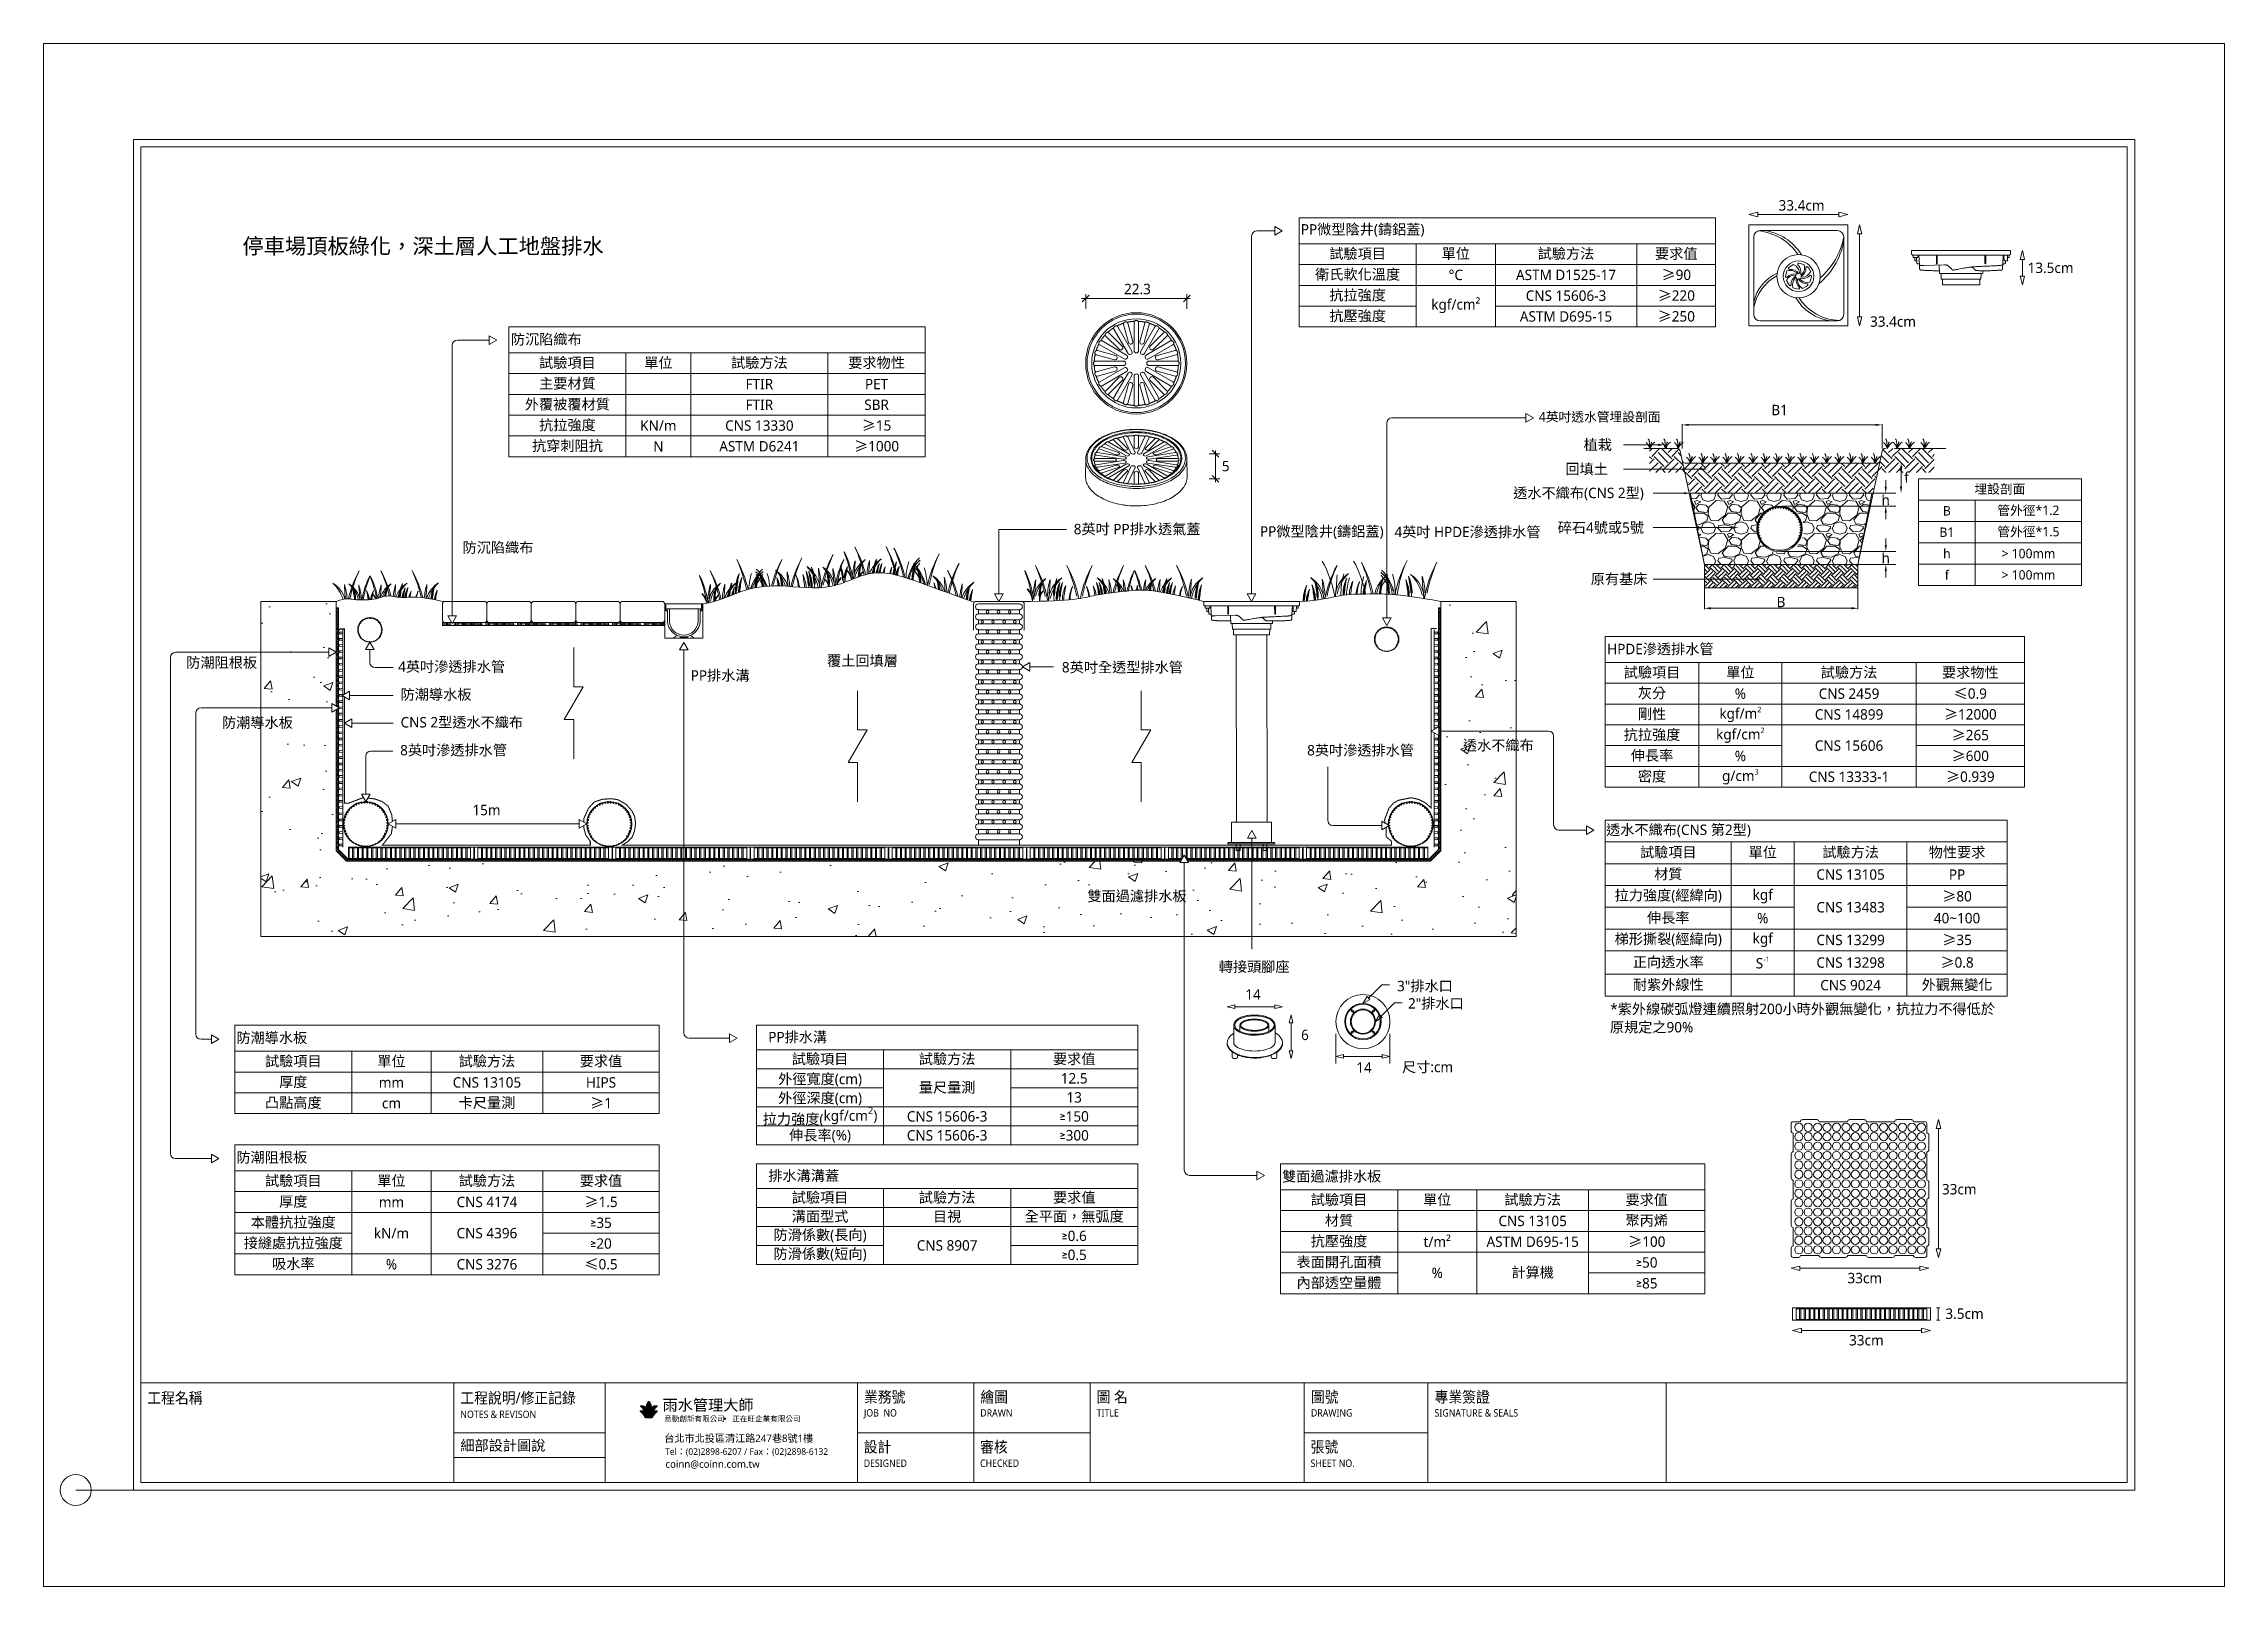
# Model space of a CAD drawing. Header units: millimetres. Extents: x -1245 to 7283, y 1609 to 4579.
# Drawn here: x 3083 to 7283, y 1609 to 4579 of the extents above; entities outside this region: 2.
import ezdxf
from ezdxf.enums import TextEntityAlignment as Align

# ---------------------------------------------------------------- set-up
doc = ezdxf.new("R2010")
doc.units = ezdxf.units.MM
doc.styles.get("Standard").update_dxf_attribs({"font": 'arial.ttf'})
doc.styles.add('圖框文字', font='Microsoft JhengHei.ttf')
doc.styles.add('微軟正黑體', font='Microsoft JhengHei.ttf')
doc.styles.add('微軟正黑體-20', font='Microsoft JhengHei.ttf', dxfattribs={"height": 20})
doc.styles.add('微軟正黑體-30', font='Microsoft JhengHei.ttf', dxfattribs={"height": 30})

msp = doc.modelspace()

# ---------------------------------------------------------------- texts
at = {"lineweight": 5}
for s, height, style, p in [('33.4cm', 20, '微軟正黑體-20', (6424.6, 4257.6)), ('22.3', 20, '微軟正黑體-20', (5164.1, 4096.5, 163.2)), ('13.5cm', 20, '微軟正黑體-20', (6904.2, 4137.4, -163.2)), ('33.4cm', 20, '微軟正黑體-20', (6600.8, 4033.9)), ('B1', 20, '微軟正黑體-20', (6410.7, 3863.6)), ('植栽', 20, '微軟正黑體-20', (6049.3, 3796.8)), ('5', 20, '微軟正黑體-20', (5352.5, 3755.7, 163.2)), ('回填土', 20, '微軟正黑體-20', (6014.2, 3750.1)), ('透水不織布(CNS 2型)', 20, '微軟正黑體-20', (5913.6, 3703.9)), ('碎石4號或5號', 20, '微軟正黑體-20', (5999.3, 3637.3)), ('原有基床', 20, '微軟正黑體-20', (6063, 3538.3)), ('B', 20, '微軟正黑體-20', (6420.9, 3493.9)), ('8英吋全透型排水管', 20, '微軟正黑體-20', (5044.4, 3368.4)), ('轉接頭腳座', 20, '微軟正黑體', (5346.5, 2791.9)), ('3"排水口', 20, '微軟正黑體-20', (5690, 2754.7, -22.6)), ('14', 20, '微軟正黑體-20', (5397.6, 2738.5, -22.6)), ('2"排水口', 20, '微軟正黑體-20', (5711, 2721.2, -22.6)), ('*紫外線碳弧燈連續照射200小時外觀無變化，抗拉力不得低於', 20, '微軟正黑體-20', (6100.5, 2710.6)), ('原規定之90%%%', 20, '微軟正黑體-20', (6099.8, 2675.4)), ('6', 20, '微軟正黑體-20', (5505.1, 2660.6, -22.6)), ('14', 20, '微軟正黑體-20', (5611.4, 2597.9, -22.6)), ('33cm', 20, '微軟正黑體-20', (6739.3, 2363.5)), ('33cm', 20, '微軟正黑體-20', (6557.4, 2192.5)), ('3.5cm', 20, '微軟正黑體-20', (6746, 2123.9)), ('33cm', 20, '微軟正黑體-20', (6560.5, 2072.8)), ('意動創新有限公司    正在旺企業有限公司', 10.422, '圖框文字', (4278.6, 1926.4)), ('台北市北投區清江路247巷8號1樓', 14.283, '圖框文字', (4278.6, 1886.8)), ('coinn@coinn.com.tw', 14.283, '圖框文字', (4280.8, 1837.2))]:
    msp.add_text(s, height=height, dxfattribs=dict(at, style=style)).set_placement(p)
at = {"lineweight": 5, "style": '微軟正黑體-20'}
for s, p in [('f', (6667, 3733.9)), ('h', (6623.1, 3690.2)), ('h', (6623.2, 3578.2))]:
    msp.add_text(s, height=20, rotation=1, dxfattribs=at).set_placement(p)
at = {"color": 3, "lineweight": 5, "style": '圖框文字', "width": 0.91}
for s, p in [('工程名稱', (3283, 1971.7)), ('工程說明/修正記錄', (3885.9, 1971.7)), ('業務號', (4663.2, 1973.5)), ('繪圖', (4887.3, 1973.5)), ('圖 名', (5111.4, 1973.5)), ('圖號', (5524, 1973.5)), ('專業簽證', (5762.2, 1973.5)), ('設計', (4662.7, 1877.4)), ('審核', (4886.8, 1877.4)), ('張號', (5523.4, 1877.4))]:
    msp.add_text(s, height=21.43, dxfattribs=at).set_placement(p, align=Align.MIDDLE_LEFT)
at = {"lineweight": 5, "style": '圖框文字', "width": 0.91}
for s, height, p in [('NOTES & REVISON', 14.212, (3885.9, 1940.1)), ('JOB  NO', 14.21, (4663.2, 1942.9)), ('DRAWN', 14.21, (4887.3, 1942.9)), ('TITLE', 14.21, (5111.4, 1942.9)), ('DRAWING', 14.21, (5524, 1942.9)), ('SIGNATURE & SEALS', 14.212, (5762.2, 1942.9)), ('DESIGNED', 14.21, (4662.7, 1846)), ('CHECKED', 14.21, (4886.8, 1846)), ('SHEET NO.', 14.21, (5523.4, 1846))]:
    msp.add_text(s, height=height, dxfattribs=at).set_placement(p, align=Align.MIDDLE_LEFT)
at = {"color": 4, "lineweight": 5, "style": '圖框文字'}
msp.add_text('雨水管理大師', height=21.43, dxfattribs=at).set_placement((4275.2, 1947.3))
at = {"color": 3, "lineweight": 5, "style": '圖框文字'}
msp.add_text('細部設計圖說', height=20, dxfattribs=at).set_placement((3885.9, 1880.3), align=Align.MIDDLE_LEFT)
at = {"lineweight": 5, "style": '圖框文字', "width": 0.98}
msp.add_text('Tel：(02)2898-6207 / Fax：(02)2898-6132', height=12.739, dxfattribs=at).set_placement((4280.2, 1862.1))
at = {"lineweight": 5}
for s, insert, char_height, width, attachment_point, style in [('停車場頂板綠化，深土層人工地盤排水', (3466.2, 4187.4), 30, 672.366, 4, '微軟正黑體-30'), ('PP微型陰井(鑄鋁蓋)', (5504.6, 4219.2), 20, 232.195, 4, '微軟正黑體'), ('{\\fMicrosoft JhengHei|b0|i0|c136|p34;試驗項目}', (5614, 4173.6), 20, 219.522, 5, '微軟正黑體-20'), ('{\\fMicrosoft JhengHei|b0|i0|c136|p34;單位}', (5803, 4173.6), 20, 146.031, 5, '微軟正黑體-20'), ('{\\fMicrosoft JhengHei|b0|i0|c136|p34;試驗方法}', (6015.3, 4173.6), 20, 266.043, 5, '微軟正黑體-20'), ('{\\fMicrosoft JhengHei|b0|i0|c136|p34;要求值}', (6227.7, 4173.6), 20, 193.458, 5, '微軟正黑體-20'), ('{\\fMicrosoft JhengHei|b0|i0|c136|p34;衛氏軟化溫度}', (5614, 4133.6), 20, 219.522, 5, '微軟正黑體-20'), ('%%D{\\fMicrosoft JhengHei|b0|i0|c136|p34;C}', (5803, 4133.6), 20, 146.031, 5, '微軟正黑體-20'), ('{\\fMicrosoft JhengHei|b0|i0|c136|p34;ASTM D1525-17}', (6015.3, 4133.6), 20, 266.043, 5, '微軟正黑體-20'), ('{\\fSimSun|b0|i0|c134|p2;≥\\fMicrosoft JhengHei|b0|i0|c136|p34;90}', (6227.7, 4133.6), 20, 193.458, 5, '微軟正黑體-20'), ('{\\fMicrosoft JhengHei|b0|i0|c136|p34;抗拉強度}', (5614, 4093.6), 20, 219.522, 5, '微軟正黑體-20'), ('{\\fMicrosoft JhengHei|b0|i0|c136|p34;kgf/cm}²', (5803, 4073.6), 20, 146.031, 5, '微軟正黑體-20'), ('{\\fMicrosoft JhengHei|b0|i0|c136|p34;CNS 15606-3}', (6015.3, 4093.6), 20, 266.043, 5, '微軟正黑體-20'), ('{\\fSimSun|b0|i0|c134|p2;≥\\fMicrosoft JhengHei|b0|i0|c136|p34;220}', (6227.7, 4093.6), 20, 193.458, 5, '微軟正黑體-20'), ('{\\fMicrosoft JhengHei|b0|i0|c136|p34;抗壓強度}', (5614, 4053.6), 20, 219.522, 5, '微軟正黑體-20'), ('{\\fMicrosoft JhengHei|b0|i0|c136|p34;ASTM D695-15}', (6015.3, 4053.6), 20, 266.043, 5, '微軟正黑體-20'), ('{\\fSimSun|b0|i0|c134|p2;≥\\fMicrosoft JhengHei|b0|i0|c136|p34;250}', (6227.7, 4053.6), 20, 193.458, 5, '微軟正黑體-20'), ('防沉陷織布', (3983.2, 4008.6), 20, 794.237, 4, '微軟正黑體-20'), ('試驗項目', (4092.1, 3963.6), 20, 217.738, 5, '微軟正黑體-20'), ('單位', (4267.2, 3963.6), 20, 117.738, 5, '微軟正黑體-20'), ('試驗方法', (4461.8, 3963.6), 20, 256.862, 5, '微軟正黑體-20'), ('要求物性', (4687.5, 3963.6), 20, 179.878, 5, '微軟正黑體-20'), ('主要材質', (4092.1, 3923.6), 20, 217.738, 5, '微軟正黑體-20'), ('FTIR', (4461.8, 3923.6), 20, 256.862, 5, '微軟正黑體-20'), ('{\\C256;PET}', (4687.5, 3923.6), 20, 179.878, 5, '微軟正黑體-20'), ('外覆被覆材質', (4092.1, 3883.6), 20, 217.738, 5, '微軟正黑體-20'), ('FTIR', (4461.8, 3883.6), 20, 256.862, 5, '微軟正黑體-20'), ('{\\C256;SBR}', (4687.5, 3883.6), 20, 179.878, 5, '微軟正黑體-20'), ('4英吋透水管埋設剖面', (6080.1, 3859.4), 18, 311.02, 5, '微軟正黑體-20'), ('抗拉強度', (4092.1, 3843.6), 20, 217.738, 5, '微軟正黑體-20'), ('\\A1;KN/m', (4267.2, 3843.6), 20, 117.738, 5, '微軟正黑體-20'), ('CNS 13330', (4461.8, 3843.6), 20, 256.862, 5, '微軟正黑體-20'), ('{\\fSimSun|b0|i0|c134|p2;\\C256;≥\\fMicrosoft JhengHei|b0|i0|c136|p34;15}', (4687.5, 3843.6), 20, 179.878, 5, '微軟正黑體-20'), ('抗穿刺阻抗', (4092.1, 3803.6), 20, 217.738, 5, '微軟正黑體-20'), ('N', (4267.2, 3803.6), 20, 117.738, 5, '微軟正黑體-20'), ('ASTM D6241', (4461.8, 3803.6), 20, 256.862, 5, '微軟正黑體-20'), ('{\\fSimSun|b0|i0|c134|p2;\\C256;≥\\fMicrosoft JhengHei|b0|i0|c136|p34;1000}', (4687.5, 3803.6), 20, 179.878, 5, '微軟正黑體-20'), ('埋設剖面', (6851, 3720.6), 18, 311.02, 5, '微軟正黑體-20'), ('8英吋 PP排水透氣蓋', (5189.3, 3643.3, 163.2), 20, 448.039, 5, '微軟正黑體-20'), ('B', (6748.8, 3679.5), 18, 106.501, 5, '微軟正黑體-20'), ('管外徑*1.2', (6905.8, 3679.5), 18, 201.519, 5, '微軟正黑體-20'), ('防沉陷織布', (3890.1, 3607.7), 20, 794.237, 4, '微軟正黑體-20'), ('PP微型陰井(鑄鋁蓋)', (5425.9, 3637.7), 20, 232.195, 4, '微軟正黑體'), ('4英吋 HPDE滲透排水管', (5684.9, 3637.7), 20, 276.017, 4, '微軟正黑體'), ('B1', (6748.8, 3638.4), 18, 106.501, 5, '微軟正黑體-20'), ('管外徑*1.5', (6905.8, 3638.4), 18, 201.519, 5, '微軟正黑體-20'), ('h', (6748.8, 3597.2), 18, 106.501, 5, '微軟正黑體-20'), ('> 100mm', (6905.8, 3597.2), 18, 201.519, 5, '微軟正黑體-20'), ('f', (6748.8, 3556.1), 18, 106.501, 5, '微軟正黑體-20'), ('> 100mm', (6905.8, 3556.1), 18, 201.519, 5, '微軟正黑體-20'), ('覆土回填層', (4592.2, 3389.9), 20, 129.458, 4, '微軟正黑體'), ('HPDE滲透排水管', (6094.6, 3412.4), 20, 799.885, 4, '微軟正黑體-20'), ('防潮阻根板', (3358, 3386.3), 20, 811.322, 4, '微軟正黑體-20'), ('4英吋滲透排水管', (3766.1, 3378.5), 20, 198.986, 4, '微軟正黑體'), ('PP排水溝', (4329.5, 3361.4), 20, 730.039, 4, '微軟正黑體'), ('試驗項目', (6181, 3367.4), 20, 172.738, 5, '微軟正黑體-20'), ('單位', (6351.1, 3367.4), 20, 152.839, 5, '微軟正黑體-20'), ('試驗方法', (6560.4, 3367.4), 20, 250.971, 5, '微軟正黑體-20'), ('要求物性', (6793.9, 3367.4), 20, 201.316, 5, '微軟正黑體-20'), ('防潮導水板', (3770.8, 3324.9), 20, 130.93, 4, '微軟正黑體'), ('灰分', (6181, 3327.4), 20, 172.738, 5, '微軟正黑體-20'), ('\\A1;%', (6351.1, 3327.4), 20, 152.839, 5, '微軟正黑體-20'), ('CNS 2459', (6560.4, 3327.4), 20, 250.971, 5, '微軟正黑體-20'), ('{\\fSimSun|b0|i0|c134|p2;\\C256;≤\\fMicrosoft JhengHei|b0|i0|c136|p34;0.9}', (6793.9, 3327.4), 20, 201.316, 5, '微軟正黑體-20'), ('防潮導水板', (3426.9, 3270.7), 20, 811.322, 4, '微軟正黑體-20'), ('CNS 2型透水不織布', (3770.8, 3271.3), 20, 233.305, 4, '微軟正黑體'), ('剛性', (6181, 3287.4), 20, 172.738, 5, '微軟正黑體-20'), ('\\A1;kgf/m{\\H0.525x;\\S2^ ;}', (6351.1, 3287.4), 20, 152.839, 5, '微軟正黑體-20'), ('CNS 14899', (6560.4, 3287.4), 20, 251.521, 5, '微軟正黑體-20'), ('{\\fSimSun|b0|i0|c134|p2;≥}12000', (6793.9, 3287.4), 20, 201.316, 5, '微軟正黑體-20'), ('透水不織布', (5816.7, 3227), 20, 130.852, 4, '微軟正黑體-20'), ('抗拉強度', (6181, 3247.4), 20, 172.738, 5, '微軟正黑體-20'), ('\\A1;kgf/cm{\\H0.525x;\\S2^ ;}', (6351.1, 3247.4), 20, 152.839, 5, '微軟正黑體-20'), ('CNS 15606', (6560.4, 3227.4), 20, 250.971, 5, '微軟正黑體-20'), ('{\\fSimSun|b0|i0|c134|p2;≥}265', (6793.9, 3247.4), 20, 201.316, 5, '微軟正黑體-20'), ('8英吋滲透排水管', (3769.9, 3217.6), 20, 233.305, 4, '微軟正黑體'), ('8英吋滲透排水管', (5516.7, 3217.4), 20, 198.986, 4, '微軟正黑體'), ('伸長率', (6181, 3207.4), 20, 172.738, 5, '微軟正黑體-20'), ('%', (6351.1, 3207.4), 20, 152.839, 5, '微軟正黑體-20'), ('{\\fSimSun|b0|i0|c134|p2;≥}600', (6793.9, 3207.4), 20, 201.316, 5, '微軟正黑體-20'), ('密度', (6181, 3167.4), 20, 172.738, 5, '微軟正黑體-20'), ('\\A1;g/cm{\\H0.525x;\\S3^ ;}', (6351.1, 3167.4), 20, 152.839, 5, '微軟正黑體-20'), ('CNS 13333-1', (6560.4, 3167.4), 20, 250.971, 5, '微軟正黑體-20'), ('{\\fSimSun|b0|i0|c134|p2;≥}0.939', (6793.9, 3167.4), 20, 201.316, 5, '微軟正黑體-20'), ('15m', (3909.1, 3103.4), 20, 53.318, 4, '微軟正黑體'), ('透水不織布(CNS 第2型)', (6092.5, 3063.2), 20, 770.955, 4, '微軟正黑體-20'), ('{\\C256;試驗項目}', (6212.2, 3021.2), 20, 239.424, 5, '微軟正黑體-20'), ('單位', (6394.2, 3021.2), 20, 118.521, 5, '微軟正黑體-20'), ('試驗方法', (6563.4, 3021.2), 20, 213.977, 5, '微軟正黑體-20'), ('物性要求', (6768.4, 3021.2), 20, 190.033, 5, '微軟正黑體-20'), ('材質', (6212.2, 2979.2), 20, 239.424, 5, '微軟正黑體-20'), ('CNS 13105', (6563.4, 2979.2), 20, 213.977, 5, '微軟正黑體-20'), ('PP', (6768.4, 2979.2), 20, 190.033, 5, '微軟正黑體-20'), ('{\\fMicrosoft JhengHei|b0|i0|c136|p34;雙面過濾排水板}', (5093.5, 2936.8), 20, 811.322, 4, '微軟正黑體-20'), ('{\\C256;拉力強度(經緯向)}', (6212.2, 2937.2), 20, 239.424, 5, '微軟正黑體-20'), ('kgf', (6394.2, 2937.2), 20, 118.521, 5, '微軟正黑體-20'), ('{\\fSimSun|b0|i0|c134|p2;≥}80', (6768.4, 2937.2), 20, 190.033, 5, '微軟正黑體-20'), ('{\\C256;伸長率}', (6212.2, 2895.2), 20, 239.424, 5, '微軟正黑體-20'), ('CNS 13483', (6563.4, 2916.2), 20, 213.977, 5, '微軟正黑體-20'), ('{\\C256;40~100}', (6768.4, 2895.2), 20, 190.033, 5, '微軟正黑體-20'), ('{\\C256;梯形撕裂(經緯向)}', (6212.2, 2853.2), 20, 239.424, 5, '微軟正黑體-20'), ('kgf', (6394.2, 2853.2), 20, 118.521, 5, '微軟正黑體-20'), ('CNS 13299', (6563.4, 2853.2), 20, 213.977, 5, '微軟正黑體-20'), ('{\\fSimSun|b0|i0|c134|p2;≥}35', (6768.4, 2853.2), 20, 190.033, 5, '微軟正黑體-20'), ('{\\C256;正向透水率}', (6212.2, 2809.7), 20, 239.424, 5, '微軟正黑體-20'), ('\\A1;{\\C256;S\\H0.525x;\\S-1^ ;}', (6394.2, 2809.7), 20, 118.521, 5, '微軟正黑體-20'), ('CNS 13298', (6563.4, 2809.7), 20, 213.977, 5, '微軟正黑體-20'), ('{\\C256;耐紫外線性}', (6212.2, 2766.2), 20, 239.424, 5, '微軟正黑體-20'), ('CNS 9024', (6563.4, 2766.2), 20, 213.977, 5, '微軟正黑體-20'), ('{\\C256;外觀無變化}', (6768.4, 2766.2), 20, 190.033, 5, '微軟正黑體-20'), ('防潮導水板', (3454.5, 2664), 20, 811.322, 4, '微軟正黑體-20'), ('PP排水溝', (4478.9, 2665.3), 20, 730.039, 4, '微軟正黑體'), ('{\\fMicrosoft JhengHei|b0|i0|c136|p34;試驗項目}', (3564.2, 2619), 20, 219.522, 5, '微軟正黑體-20'), ('{\\fMicrosoft JhengHei|b0|i0|c136|p34;單位}', (3753.2, 2619), 20, 146.031, 5, '微軟正黑體-20'), ('{\\fMicrosoft JhengHei|b0|i0|c136|p34;試驗方法}', (3937.1, 2619), 20, 209.181, 5, '微軟正黑體-20'), ('{\\fMicrosoft JhengHei|b0|i0|c136|p34;要求值}', (4156.8, 2619), 20, 217.878, 5, '微軟正黑體-20'), ('試驗項目', (4578.7, 2623.3), 20, 240.639, 5, '微軟正黑體'), ('試驗方法', (4823.4, 2623.3), 20, 240.639, 5, '微軟正黑體'), ('要求值', (5068.1, 2623.3), 20, 240.639, 5, '微軟正黑體'), ('尺寸:cm', (5748.6, 2607.7), 20, 106.139, 5, '微軟正黑體-20'), ('{\\fMicrosoft JhengHei|b0|i0|c136|p34;厚度}', (3564.2, 2579), 20, 219.522, 5, '微軟正黑體-20'), ('{\\fMicrosoft JhengHei|b0|i0|c136|p34;mm}', (3753.2, 2579), 20, 146.031, 5, '微軟正黑體-20'), ('CNS 13105', (3937.1, 2579), 20, 209.181, 5, '微軟正黑體-20'), ('HIPS', (4156.8, 2579), 20, 217.878, 5, '微軟正黑體-20'), ('\\A1;外徑寬度(cm)', (4578.7, 2583.5), 20, 240.639, 5, '微軟正黑體'), ('\\A1;外徑深度(cm)', (4578.7, 2546.9), 20, 240.639, 5, '微軟正黑體'), ('量尺量測', (4823.4, 2568.5), 20, 240.639, 5, '微軟正黑體'), ('12.5', (5068.1, 2586.8), 20, 240.639, 5, '微軟正黑體'), ('凸點高度', (3564.2, 2539), 20, 219.522, 5, '微軟正黑體-20'), ('cm', (3753.2, 2539), 20, 146.031, 5, '微軟正黑體-20'), ('卡尺量測', (3937.1, 2539), 20, 209.181, 5, '微軟正黑體-20'), ('{\\fSimSun|b0|i0|c134|p2;≥}1', (4156.8, 2539), 20, 217.878, 5, '微軟正黑體-20'), ('拉力強度({\\A1;kgf/cm\\H0.7x;\\S2^ ;\\H1.42857x;)}', (4578.7, 2511.9), 20, 240.639, 5, '微軟正黑體'), ('\\A1;CNS 15606-3', (4823.4, 2513.6), 20, 240.639, 5, '微軟正黑體'), ('≥150', (5068.1, 2513.6), 20, 240.639, 5, '微軟正黑體'), ('13', (5068.1, 2550.2), 20, 240.639, 5, '微軟正黑體'), ('伸長率({\\A1;%)}', (4578.7, 2475.3), 20, 240.639, 5, '微軟正黑體'), ('\\A1;CNS 15606-3', (4823.4, 2477.1), 20, 240.639, 5, '微軟正黑體'), ('≥300', (5068.1, 2477.1), 20, 240.639, 5, '微軟正黑體'), ('防潮阻根板', (3454.5, 2433.8), 20, 811.322, 4, '微軟正黑體-20'), ('{\\fMicrosoft JhengHei|b0|i0|c136|p34;試驗項目}', (3564.2, 2388.8), 20, 219.522, 5, '微軟正黑體-20'), ('{\\fMicrosoft JhengHei|b0|i0|c136|p34;單位}', (3753.2, 2388.8), 20, 146.031, 5, '微軟正黑體-20'), ('{\\fMicrosoft JhengHei|b0|i0|c136|p34;試驗方法}', (3937.1, 2388.8), 20, 209.181, 5, '微軟正黑體-20'), ('{\\fMicrosoft JhengHei|b0|i0|c136|p34;要求值}', (4156.8, 2388.8), 20, 217.878, 5, '微軟正黑體-20'), ('排水溝溝蓋', (4478.9, 2398.6), 20, 730.039, 4, '微軟正黑體'), ('{\\fMicrosoft JhengHei|b0|i0|c136|p34;雙面過濾排水板}', (5468.5, 2397.3), 20, 811.322, 4, '微軟正黑體-20'), ('{\\fMicrosoft JhengHei|b0|i0|c136|p34;厚度}', (3564.2, 2348.8), 20, 219.522, 5, '微軟正黑體-20'), ('{\\fMicrosoft JhengHei|b0|i0|c136|p34;mm}', (3753.2, 2348.8), 20, 146.031, 5, '微軟正黑體-20'), ('{\\fMicrosoft JhengHei|b0|i0|c136|p34;CNS 4174}', (3937.1, 2348.8), 20, 209.181, 5, '微軟正黑體-20'), ('{\\fSimSun|b0|i0|c134|p2;≥}1.5', (4156.8, 2348.8), 20, 217.878, 5, '微軟正黑體-20'), ('試驗項目', (4578.7, 2356.6), 20, 240.639, 5, '微軟正黑體'), ('試驗方法', (4823.4, 2356.6), 20, 240.639, 5, '微軟正黑體'), ('要求值', (5068.1, 2356.6), 20, 240.639, 5, '微軟正黑體'), ('{\\fMicrosoft JhengHei|b0|i0|c136|p34;試驗項目}', (5578.2, 2352.3), 20, 219.522, 5, '微軟正黑體-20'), ('{\\fMicrosoft JhengHei|b0|i0|c136|p34;單位}', (5767.2, 2352.3), 20, 146.031, 5, '微軟正黑體-20'), ('{\\fMicrosoft JhengHei|b0|i0|c136|p34;試驗方法}', (5951.1, 2352.3), 20, 209.181, 5, '微軟正黑體-20'), ('{\\fMicrosoft JhengHei|b0|i0|c136|p34;要求值}', (6170.8, 2352.3), 20, 217.878, 5, '微軟正黑體-20'), ('{\\fMicrosoft JhengHei|b0|i0|c136|p34;本體抗拉強度}', (3564.2, 2308.8), 20, 219.522, 5, '微軟正黑體-20'), ('≥35', (4156.8, 2308.8), 20, 217.878, 5, '微軟正黑體-20'), ('溝面型式', (4578.7, 2320.1), 20, 240.639, 5, '微軟正黑體'), ('目視', (4823.4, 2320.1), 20, 240.639, 5, '微軟正黑體'), ('全平面，無弧度', (5068.1, 2320.1), 20, 240.639, 5, '微軟正黑體'), ('{\\fMicrosoft JhengHei|b0|i0|c136|p34;材質}', (5578.2, 2312.3), 20, 219.522, 5, '微軟正黑體-20'), ('CNS 13105', (5951.1, 2312.3), 20, 209.181, 5, '微軟正黑體-20'), ('{\\fMicrosoft JhengHei|b0|i0|c136|p34;聚丙烯}', (6170.8, 2312.3), 20, 217.878, 5, '微軟正黑體-20'), ('{\\fMicrosoft JhengHei|b0|i0|c136|p34;接縫處抗拉強度}', (3564.2, 2268.8), 20, 219.522, 5, '微軟正黑體-20'), ('{\\fMicrosoft JhengHei|b0|i0|c136|p34;kN/m}', (3753.2, 2288.8), 20, 146.031, 5, '微軟正黑體-20'), ('{\\fMicrosoft JhengHei|b0|i0|c136|p34;CNS 4396}', (3937.1, 2288.8), 20, 209.181, 5, '微軟正黑體-20'), ('≥20', (4156.8, 2268.8), 20, 217.878, 5, '微軟正黑體-20'), ('防滑係數(長向)', (4578.7, 2283.5), 20, 240.639, 5, '微軟正黑體'), ('\\A1;CNS 8907', (4823.4, 2265.2), 20, 240.639, 5, '微軟正黑體'), ('≥0.6', (5068.1, 2283.5), 20, 240.639, 5, '微軟正黑體'), ('{\\fMicrosoft JhengHei|b0|i0|c136|p34;抗壓強度}', (5578.2, 2272.3), 20, 219.522, 5, '微軟正黑體-20'), ('\\A1;{\\fMicrosoft JhengHei|b0|i0|c136|p34;t/m²}', (5767.2, 2272.3), 20, 146.031, 5, '微軟正黑體-20'), ('{\\fMicrosoft JhengHei|b0|i0|c136|p34;ASTM D695-15}', (5951.1, 2272.3), 20, 209.181, 5, '微軟正黑體-20'), ('{\\fSimSun|b0|i0|c134|p2;≥\\fMicrosoft JhengHei|b0|i0|c136|p34;100}', (6170.8, 2272.3), 20, 217.878, 5, '微軟正黑體-20'), ('{\\fMicrosoft JhengHei|b0|i0|c136|p34;吸水率}', (3564.2, 2228.8), 20, 219.522, 5, '微軟正黑體-20'), ('{\\fMicrosoft JhengHei|b0|i0|c136|p34;%}', (3753.2, 2228.8), 20, 146.031, 5, '微軟正黑體-20'), ('{\\fMicrosoft JhengHei|b0|i0|c136|p34;CNS 3276}', (3937.1, 2228.8), 20, 209.181, 5, '微軟正黑體-20'), ('{\\fSimSun|b0|i0|c134|p2;≤\\fMicrosoft JhengHei|b0|i0|c136|p34;0.5}', (4156.8, 2228.8), 20, 217.878, 5, '微軟正黑體-20'), ('防滑係數(短向)', (4578.7, 2247), 20, 240.639, 5, '微軟正黑體'), ('≥0.5', (5068.1, 2247), 20, 240.639, 5, '微軟正黑體'), ('{\\fMicrosoft JhengHei|b0|i0|c136|p34;表面開孔面積}', (5578.2, 2232.3), 20, 219.522, 5, '微軟正黑體-20'), ('{\\fMicrosoft JhengHei|b0|i0|c136|p34;計算機}', (5951.1, 2212.3), 20, 209.181, 5, '微軟正黑體-20'), ('≥50', (6170.8, 2232.3), 20, 217.878, 5, '微軟正黑體-20'), ('{\\fMicrosoft JhengHei|b0|i0|c136|p34;內部透空量體}', (5578.2, 2192.3), 20, 219.522, 5, '微軟正黑體-20'), ('{\\fMicrosoft JhengHei|b0|i0|c136|p34;%}', (5767.2, 2212.3), 20, 146.031, 5, '微軟正黑體-20'), ('≥85', (6170.8, 2192.3), 20, 217.878, 5, '微軟正黑體-20')]:
    msp.add_mtext(s, dxfattribs=dict(at, insert=insert, char_height=char_height, width=width, attachment_point=attachment_point, style=style))
at = {"lineweight": 5, "char_height": 20, "attachment_point": 5}
for s, insert, width in [('{\\fMicrosoft JhengHei|b0|i0|c136|p34;\\C256;%}', (6394.2, 2895.2), 118.521), ('{\\fSimSun|b0|i0|c134|p2;\\C256;≥\\fMicrosoft JhengHei|b0|i0|c136|p34;0.8}', (6768.4, 2809.7), 190.033)]:
    msp.add_mtext(s, dxfattribs=dict(at, insert=insert, width=width))

# ---------------------------------------------------------------- hatches: boundary and pattern name
at = {"lineweight": 5}
h = msp.add_hatch(color=256, dxfattribs=at)
h.dxf.hatch_style = 1
h.paths.add_polyline_path([(6390.4, 3624), (6388.7, 3623, 0.267949), (6426.5, 3601.1), (6426.5, 3603.5, -0.264068)])
h.paths.add_polyline_path([(6464.4, 3623), (6462.7, 3624, -0.264068), (6426.5, 3603.5), (6426.5, 3601.1, 0.267949)])
h = msp.add_hatch(dxfattribs=at)
h.set_pattern_fill('AR-CONC', color=256)
h.set_pattern_definition([(50, (-4596.65, 1603.03), (182.1847, -15.939), [19.05, -209.55]), (355, (-4596.65, 1603.03), (-35.2434, 191.057), [15.24, -167.6406]), (100.4514, (-4581.46, 1601.7), (146.9412, 175.1178), [16.19, -178.0902]), (46.1842, (-4596.65, 1653.83), (271.079, -42.0423), [28.575, -314.325]), (96.6356, (-4574.06, 1650.32), (237.404, 247.426), [24.285, -267.1356]), (351.1842, (-4596.65, 1653.83), (237.404, 247.426), [22.86, -251.46]), (21, (-4571.25, 1641.13), (151.6144, -102.2652), [19.05, -209.55]), (326, (-4571.25, 1641.13), (61.802, 184.188), [15.24, -167.64]), (71.4514, (-4558.61, 1632.6), (213.4164, 81.9228), [16.19, -178.09]), (37.5, (-4596.646, 1603.026), (3.0886, 84.55504), [0, -165.608, 0, -170.18, 0, -168.275]), (7.5, (-4596.65, 1603.03), (66.8197, 100.1806), [0, -97.028, 0, -161.798, 0, -64.135]), (327.5, (-4653.29, 1603.026), (135.5906, -5.72874), [0, -63.5, 0, -198.12, 0, -262.89]), (317.5, (-4678.69, 1603.03), (148.1292, 25.4265), [0, -82.55, 0, -131.572, 0, -186.69])])
h.paths.add_polyline_path([(5919.2, 3505.1), (5774.1, 3505.1), (5774.1, 3025.1), (5754.1, 3005.1), (3666.9, 3005.1), (3646.9, 3025.1), (3646.9, 3505.1), (3501.7, 3505.1), (3501.7, 2859.9), (3646.9, 2859.9), (5774.1, 2859.9), (5919.2, 2859.9)])
h = msp.add_hatch(dxfattribs=at)
h.set_pattern_fill('HOUND', color=256, scale=1.6, angle=90)
h.set_pattern_definition([(90, (-32.392, 0), (-2.54, 10.16), [40.64, -20.32]), (180, (-32.392, 0), (10.16, -2.54), [40.64, -20.32])])
h.paths.add_polyline_path([(4279.8, 3458.5), (4279.8, 3464.5), (3851.2, 3464.5), (3851.2, 3458.5)])
h = msp.add_hatch(color=256)
h.dxf.hatch_style = 1
h.paths.add_polyline_path([(-1244.8, 3306.4, 1), (-1241.4, 3306.4, 1)])
at = {"lineweight": 5, "true_color": 0xf8d731}
h = msp.add_hatch(color=40, dxfattribs=at)
h.dxf.hatch_style = 1
edge = h.paths.add_edge_path()
edge.add_spline(control_points=[(4254, 1945.3), (4254.9, 1945.9), (4255.8, 1946.4), (4256.6, 1946.8), (4257.6, 1947.2), (4258, 1947.4), (4258, 1947.4), (4258.1, 1947.6), (4258.9, 1948.7), (4259.2, 1949.2), (4259.6, 1949.8), (4260, 1950.3), (4260.4, 1950.9), (4260.9, 1951.5), (4261.3, 1952), (4261.7, 1952.5), (4262.5, 1953.4), (4262.8, 1953.7), (4263.2, 1954.1), (4263.7, 1954.5), (4264.2, 1954.9), (4264.4, 1955.1), (4264.6, 1955.4), (4264.8, 1955.6), (4264.9, 1955.9), (4264.9, 1956), (4264.9, 1956.1), (4264.8, 1956.2), (4264.6, 1956.4), (4264.2, 1956.5), (4263.7, 1956.5), (4263.2, 1956.6), (4262.8, 1956.7), (4262.2, 1956.7), (4261.5, 1956.6), (4260.9, 1956.6), (4260.1, 1956.5), (4259.7, 1956.4), (4259, 1956.2), (4258.4, 1955.9), (4257.9, 1955.7), (4257.2, 1955.4), (4256.6, 1955), (4256, 1954.6), (4255.5, 1954.3), (4255, 1953.9), (4254.5, 1953.5), (4254.1, 1953.1), (4254, 1953.1), (4254, 1953.1), (4254, 1953.2), (4253.9, 1954.1), (4253.8, 1954.9), (4253.1, 1958.1), (4252.7, 1959.1), (4252.1, 1960.6), (4251.6, 1961.7), (4251, 1962.8), (4250.1, 1964), (4249.5, 1964.6), (4249, 1965), (4248.8, 1965.1), (4248.6, 1965), (4248.4, 1964.8), (4248.1, 1964.6), (4247.9, 1964.5), (4247.5, 1964), (4247.3, 1963.8), (4247, 1963.3), (4246.6, 1962.8), (4246.3, 1962.3), (4245.9, 1961.4), (4245.2, 1960), (4244.5, 1958.2), (4244.3, 1957.3), (4243.9, 1955.7), (4243.7, 1954.2), (4243.6, 1953.3), (4243.6, 1953.1), (4243.5, 1953.1), (4242.5, 1954), (4241.4, 1954.7), (4240.1, 1955.5), (4238.7, 1956.1), (4237.2, 1956.5), (4235.9, 1956.7), (4234.1, 1956.6), (4233.1, 1956.4), (4232.7, 1956.2), (4232.7, 1956.1), (4232.7, 1955.9), (4232.8, 1955.8), (4232.9, 1955.5), (4233.1, 1955.2), (4233.7, 1954.6), (4234.2, 1954.2), (4234.8, 1953.7), (4235.9, 1952.4), (4236.7, 1951.6), (4237, 1951.2), (4237.4, 1950.5), (4237.9, 1949.9), (4238.5, 1949), (4238.9, 1948.4), (4239.5, 1947.5), (4239.5, 1947.4), (4239.8, 1947.3), (4240.5, 1947), (4241.3, 1946.6), (4242, 1946.3), (4242.4, 1946), (4242.9, 1945.7), (4243.4, 1945.4), (4243.6, 1945.2), (4243.7, 1945.2), (4243.7, 1945.3), (4243.7, 1945.5), (4243.9, 1947.1), (4244.2, 1948.4), (4244.5, 1949.5), (4245, 1951.3), (4245.2, 1951.9), (4245.6, 1952.9), (4246, 1953.8), (4246.2, 1954.3), (4246.7, 1955.2), (4247.2, 1955.8), (4247.7, 1956.3), (4248.1, 1956.6), (4248.5, 1956.8), (4248.8, 1956.8), (4249.1, 1956.8), (4249.6, 1956.5), (4250.1, 1956.1), (4250.5, 1955.6), (4250.9, 1955.1), (4251.4, 1954.3), (4251.8, 1953.3), (4252.2, 1952.4), (4252.5, 1951.5), (4252.8, 1950.5), (4253, 1949.9), (4253.3, 1948.9), (4253.5, 1948), (4253.7, 1947), (4253.8, 1946.4), (4253.9, 1945.6), (4254, 1945.3), (4254, 1945.3)], knot_values=[0, 0, 0, 0, 1, 2, 3, 4, 5, 6, 7, 8, 9, 10, 11, 12, 13, 14, 15, 16, 17, 18, 19, 20, 21, 22, 23, 24, 25, 26, 27, 28, 29, 30, 31, 32, 33, 34, 35, 36, 37, 38, 39, 40, 41, 42, 43, 44, 45, 46, 47, 48, 49, 50, 51, 52, 53, 54, 55, 56, 57, 58, 59, 60, 61, 61, 61, 62, 63, 64, 65, 66, 67, 68, 69, 70, 71, 72, 73, 74, 75, 76, 77, 78, 79, 80, 81, 82, 83, 84, 85, 86, 87, 88, 89, 90, 91, 92, 93, 94, 95, 96, 97, 98, 99, 100, 101, 102, 103, 104, 105, 106, 107, 108, 109, 110, 111, 112, 113, 114, 115, 116, 117, 118, 119, 120, 121, 122, 123, 124, 125, 126, 127, 128, 129, 130, 131, 132, 133, 134, 135, 136, 137, 138, 139, 140, 141, 142, 143, 144, 144, 144, 144], degree=3, periodic=0)
edge = h.paths.add_edge_path()
edge.add_spline(control_points=[(4248.8, 1933.6), (4251.9, 1933.6), (4253.9, 1933.6), (4254.7, 1933.6), (4255.1, 1933.7), (4255.4, 1933.8), (4255.6, 1933.9), (4255.9, 1934.2), (4256.1, 1934.4), (4256.4, 1935.1), (4257, 1936.3), (4257.3, 1936.9), (4257.8, 1937.7), (4258.4, 1938.5), (4259, 1939.3), (4259.5, 1940.2), (4260.3, 1941.1), (4261.1, 1942), (4262.2, 1943.1), (4263, 1943.8), (4263.7, 1944.4), (4264.2, 1944.9), (4264.7, 1945.3), (4265, 1945.7), (4265.1, 1945.9), (4265.2, 1946.1), (4265.2, 1946.3), (4265, 1946.5), (4264.8, 1946.6), (4264.3, 1946.7), (4263.5, 1946.8), (4262.3, 1946.9), (4261.2, 1946.8), (4260, 1946.8), (4259, 1946.6), (4257.9, 1946.3), (4257.2, 1946), (4256.2, 1945.5), (4255.4, 1945), (4254.3, 1944.3), (4253.4, 1943.7), (4253, 1943.2), (4253, 1943.3), (4252.8, 1943.7), (4252.7, 1944.6), (4252.3, 1947.1), (4252, 1948.5), (4251.6, 1950.1), (4251.1, 1951.6), (4250.4, 1953.4), (4249.7, 1954.6), (4249.5, 1954.9), (4249.2, 1955.2), (4249, 1955.4), (4248.8, 1955.4), (4248.6, 1955.4), (4248.4, 1955.3), (4248.1, 1955.1), (4247.8, 1954.7), (4247.5, 1954.2), (4247, 1953.3), (4246.7, 1952.6), (4246.3, 1951.8), (4245.9, 1950.7), (4245.6, 1949.7), (4245.2, 1948.3), (4245, 1947.1), (4244.7, 1945.9), (4244.6, 1944.8), (4244.5, 1943.9), (4244.5, 1943.2), (4244.5, 1943.2), (4244.3, 1943.3), (4244, 1943.5), (4243, 1944.2), (4242.2, 1944.9), (4241.3, 1945.4), (4240.5, 1945.8), (4239.5, 1946.3), (4238.6, 1946.6), (4237.5, 1946.8), (4236.7, 1946.8), (4235.6, 1946.9), (4234.2, 1946.8), (4233.3, 1946.7), (4232.7, 1946.7), (4232.4, 1946.5), (4232.3, 1946.3), (4232.3, 1946), (4232.5, 1945.7), (4232.9, 1945.2), (4233.9, 1944.3), (4234.8, 1943.5), (4235.9, 1942.5), (4236.7, 1941.7), (4237.5, 1940.7), (4238.4, 1939.6), (4239.6, 1937.9), (4240.3, 1936.7), (4240.9, 1935.4), (4241.4, 1934.5), (4241.6, 1934.2), (4241.8, 1934), (4242.2, 1933.8), (4242.9, 1933.6), (4244.1, 1933.6), (4248.8, 1933.6)], knot_values=[0, 0, 0, 0, 1, 2, 3, 4, 5, 6, 7, 8, 9, 10, 11, 12, 13, 14, 15, 16, 17, 18, 19, 20, 21, 22, 23, 24, 25, 26, 27, 28, 29, 30, 31, 32, 33, 34, 35, 36, 37, 38, 39, 40, 41, 42, 43, 44, 45, 46, 47, 48, 49, 50, 51, 52, 53, 54, 55, 56, 57, 58, 59, 60, 61, 62, 63, 64, 65, 66, 67, 68, 69, 70, 71, 72, 73, 74, 75, 76, 77, 78, 79, 80, 81, 82, 83, 84, 85, 86, 87, 88, 89, 90, 91, 92, 93, 94, 95, 96, 97, 98, 99, 100, 101, 102, 103, 104, 104, 104, 104], degree=3, periodic=0)
at = {"lineweight": 5}
h = msp.add_hatch(color=256, dxfattribs=at)
h.dxf.hatch_style = 1
h.paths.add_polyline_path([(4397.1, 1931.6, 1), (4394, 1931.6, 1)])

# ---------------------------------------------------------------- linework, layer by layer
for p, q in [((3083.3, 4578.9), (7283.3, 4578.9)), ((3083.3, 1608.9), (3083.3, 4578.9)), ((7283.3, 4578.9), (7283.3, 1608.9)), ((3270.3, 4380.1), (7096.2, 4380.1)), ((3270.3, 4380.1), (3270.3, 1808.7)), ((7096.2, 1808.7), (7096.2, 4380.1)), ((5501.1, 4243.6), (6303.5, 4243.6)), ((5501.1, 4243.6), (5501.1, 4033.6)), ((6303.5, 4243.6), (6303.5, 4033.6)), ((6384.5, 4254.3), (6367.3, 4250.1)), ((6367.3, 4250.1), (6384.5, 4245.8)), ((6384.5, 4245.8), (6384.5, 4254.3)), ((6384.5, 4250.1), (6540.9, 4250.1)), ((6540.9, 4254.3), (6558.1, 4250.1)), ((6540.9, 4245.8), (6540.9, 4254.3)), ((6558.1, 4250.1), (6540.9, 4245.8)), ((5409.8, 3519.6), (5409.8, 4208.5)), ((5419.8, 4218.5), (5454.2, 4218.5)), ((6367.3, 4230), (6558.1, 4230)), ((6367.3, 4035.6), (6367.3, 4230)), ((6376.8, 4057.5), (6376.8, 4206.8)), ((6389.1, 4219.1), (6538, 4219.1)), ((6550.3, 4206.8), (6550.3, 4057.5)), ((6558.1, 4230), (6558.1, 4035.6)), ((6580.7, 4230), (6576.5, 4212.8)), ((6576.5, 4212.8), (6585, 4212.8)), ((6585, 4212.8), (6580.7, 4230)), ((6580.7, 4212.8), (6580.7, 4052.7)), ((5501.1, 4193.6), (6303.5, 4193.6)), ((5726.9, 4193.6), (5726.9, 4033.6)), ((5879.2, 4193.6), (5879.2, 4033.6)), ((6151.4, 4193.6), (6151.4, 4033.6)), ((6894.3, 4180.7, -163.2), (6890, 4163.6, -163.2)), ((6890, 4163.6, -163.2), (6898.6, 4163.6, -163.2)), ((6898.6, 4163.6, -163.2), (6894.3, 4180.7, -163.2)), ((6894.3, 4163.6, -163.2), (6894.3, 4131.4, -163.2)), ((5501.1, 4153.6), (6303.5, 4153.6)), ((6894.3, 4114.3, -163.2), (6890, 4131.4, -163.2)), ((6890, 4131.4, -163.2), (6898.6, 4131.4, -163.2)), ((6898.6, 4131.4, -163.2), (6894.3, 4114.3, -163.2)), ((5082.1, 4088.2, 163.2), (5291.7, 4088.2, 163.2)), ((5096.7, 4094.7, 163.2), (5083.7, 4081.6, 163.2)), ((5090.2, 4068.1, 163.2), (5090.2, 4096.3, 163.2)), ((5278.7, 4081.6, 163.2), (5291.7, 4094.7, 163.2)), ((5285.2, 4068.1, 163.2), (5285.2, 4096.3, 163.2)), ((5501.1, 4113.6), (6303.5, 4113.6)), ((3979.5, 4033.6), (4781.1, 4033.6)), ((3979.5, 4033.6), (3979.5, 3783.6)), ((4781.1, 4033.6), (4781.1, 3783.6)), ((5179.2, 3986.8, 163.2), (5152.1, 4033.7, 163.2)), ((5163.2, 4038.3, 163.2), (5172.6, 4003.3, 163.2)), ((5180.9, 4005.5, 163.2), (5171.5, 4040.5, 163.2)), ((5183.4, 4042.1, 163.2), (5183.4, 3987.9, 163.2)), ((5192, 3987.9, 163.2), (5192, 4042.1, 163.2)), ((5203.9, 4040.5, 163.2), (5194.6, 4005.5, 163.2)), ((5223.3, 4033.7, 163.2), (5196.2, 3986.8, 163.2)), ((5202.8, 4003.3, 163.2), (5212.2, 4038.3, 163.2)), ((5501.1, 4073.6), (5726.9, 4073.6)), ((5501.1, 4033.6), (6303.5, 4033.6)), ((5879.2, 4073.6), (6303.5, 4073.6)), ((6558.1, 4035.6), (6367.3, 4035.6)), ((6538, 4045.2), (6389.1, 4045.2)), ((6580.7, 4035.6), (6576.5, 4052.7)), ((6576.5, 4052.7), (6585, 4052.7)), ((6585, 4052.7), (6580.7, 4035.6)), ((3870.3, 3477.1), (3870.3, 3998.2)), ((3880.3, 4008.2), (3941.4, 4008.2)), ((5117.4, 3999.1, 163.2), (5164.4, 3972, 163.2)), ((5168.6, 3979.4, 163.2), (5121.7, 4006.5, 163.2)), ((5129.1, 4016, 163.2), (5154.7, 3990.4, 163.2)), ((5160.7, 3996.4, 163.2), (5135.1, 4022.1, 163.2)), ((5144.7, 4029.4, 163.2), (5171.8, 3982.5, 163.2)), ((5203.6, 3982.5, 163.2), (5230.7, 4029.4, 163.2)), ((5253.7, 4006.5, 163.2), (5206.8, 3979.4, 163.2)), ((5211, 3972, 163.2), (5258, 3999.1, 163.2)), ((5240.3, 4022.1, 163.2), (5214.7, 3996.4, 163.2)), ((5220.7, 3990.4, 163.2), (5246.4, 4016, 163.2)), ((3979.5, 3983.6), (4781.1, 3983.6)), ((4204.6, 3983.6), (4204.6, 3783.6)), ((4329.7, 3983.6), (4329.7, 3783.6)), ((4593.9, 3983.6), (4593.9, 3783.6)), ((5163.2, 3967.7, 163.2), (5109, 3967.7, 163.2)), ((5109, 3959.2, 163.2), (5163.2, 3959.2, 163.2)), ((5110.6, 3979.7, 163.2), (5145.7, 3970.3, 163.2)), ((5145.7, 3956.6, 163.2), (5110.6, 3947.2, 163.2)), ((5147.9, 3978.5, 163.2), (5112.8, 3987.9, 163.2)), ((5112.8, 3939, 163.2), (5147.9, 3948.3, 163.2)), ((5164.4, 3954.9, 163.2), (5117.4, 3927.8, 163.2)), ((5258, 3927.8, 163.2), (5211, 3954.9, 163.2)), ((5266.4, 3967.7, 163.2), (5212.2, 3967.7, 163.2)), ((5212.2, 3959.2, 163.2), (5266.4, 3959.2, 163.2)), ((5262.6, 3987.9, 163.2), (5227.6, 3978.5, 163.2)), ((5227.6, 3948.3, 163.2), (5262.6, 3939, 163.2)), ((5229.8, 3970.3, 163.2), (5264.8, 3979.7, 163.2)), ((5264.8, 3947.2, 163.2), (5229.8, 3956.6, 163.2)), ((3979.5, 3943.6), (4781.1, 3943.6)), ((5121.7, 3920.4, 163.2), (5168.6, 3947.5, 163.2)), ((5154.7, 3936.5, 163.2), (5129.1, 3910.8, 163.2)), ((5135.1, 3904.8, 163.2), (5160.7, 3930.4, 163.2)), ((5171.8, 3944.4, 163.2), (5144.7, 3897.4, 163.2)), ((5152.1, 3893.2, 163.2), (5179.2, 3940.1, 163.2)), ((5172.6, 3923.6, 163.2), (5163.2, 3888.6, 163.2)), ((5171.5, 3886.3, 163.2), (5180.9, 3921.4, 163.2)), ((5183.4, 3939, 163.2), (5183.4, 3884.8, 163.2)), ((5192, 3884.8, 163.2), (5192, 3939, 163.2)), ((5194.6, 3921.4, 163.2), (5203.9, 3886.3, 163.2)), ((5196.2, 3940.1, 163.2), (5223.3, 3893.2, 163.2)), ((5212.2, 3888.6, 163.2), (5202.8, 3923.6, 163.2)), ((5230.7, 3897.4, 163.2), (5203.6, 3944.4, 163.2)), ((5206.8, 3947.5, 163.2), (5253.7, 3920.4, 163.2)), ((5214.7, 3930.4, 163.2), (5240.3, 3904.8, 163.2)), ((5246.4, 3910.8, 163.2), (5220.7, 3936.5, 163.2)), ((3979.5, 3903.6), (4781.1, 3903.6)), ((3979.5, 3863.6), (4781.1, 3863.6)), ((3979.5, 3823.6), (4781.1, 3823.6)), ((5185.5, 3791.8, 163.2), (5171.5, 3822, 163.2)), ((5183.4, 3822.9, 163.2), (5183.4, 3802, 163.2)), ((5203.9, 3822, 163.2), (5189.9, 3791.8, 163.2)), ((5192, 3802, 163.2), (5192, 3822.9, 163.2)), ((5670.1, 3473.4), (5670.1, 3848.5)), ((5680.1, 3858.5), (5938.1, 3858.5)), ((6239, 3799.7), (6239, 3846.5)), ((6611.5, 3844.9), (6251.4, 3844.9)), ((6623.9, 3799.7), (6623.9, 3846.5)), ((3979.5, 3783.6), (4781.1, 3783.6)), ((5110.6, 3786.9, 163.2), (5163, 3778.8, 163.2)), ((5165.2, 3783.5, 163.2), (5112.8, 3791.6, 163.2)), ((5117.4, 3798.1, 163.2), (5148.9, 3787.6, 163.2)), ((5153.1, 3791.9, 163.2), (5121.7, 3802.4, 163.2)), ((5129.1, 3807.9, 163.2), (5167.4, 3785.8, 163.2)), ((5173.4, 3789.2, 163.2), (5135.1, 3811.4, 163.2)), ((5144.7, 3815.6, 163.2), (5162.8, 3797.5, 163.2)), ((5170.2, 3799.9, 163.2), (5152.1, 3818.1, 163.2)), ((5163.2, 3820.7, 163.2), (5177.2, 3790.5, 163.2)), ((5198.2, 3790.5, 163.2), (5212.2, 3820.7, 163.2)), ((5240.3, 3811.4, 163.2), (5202, 3789.2, 163.2)), ((5223.3, 3818.1, 163.2), (5205.2, 3799.9, 163.2)), ((5208, 3785.8, 163.2), (5246.4, 3807.9, 163.2)), ((5262.6, 3791.6, 163.2), (5210.2, 3783.5, 163.2)), ((5212.5, 3778.8, 163.2), (5264.8, 3786.9, 163.2)), ((5212.6, 3797.5, 163.2), (5230.7, 3815.6, 163.2)), ((5253.7, 3802.4, 163.2), (5222.3, 3791.9, 163.2)), ((5226.6, 3787.6, 163.2), (5258, 3798.1, 163.2)), ((5328.2, 3789.5, 163.2), (5348.5, 3789.5, 163.2)), ((5333.9, 3796, 163.2), (5346.9, 3783, 163.2)), ((5340.4, 3734.7, 163.2), (5340.4, 3795.5, 163.2)), ((6192.6, 3806.5), (6126.2, 3806.5)), ((6229.3, 3799.3), (6164.9, 3799.3)), ((6239, 3776.2), (6235.1, 3794.5)), ((6620.2, 3776.2), (6624.2, 3795)), ((6647.9, 3799.7), (6746.5, 3799.7)), ((5090.2, 3779.3, 163.2), (5089.9, 3745.7, 163.2)), ((5145.3, 3780, 163.2), (5109, 3780, 163.2)), ((5109, 3775, 163.2), (5145.3, 3775, 163.2)), ((5163, 3776.2, 163.2), (5110.6, 3768.1, 163.2)), ((5112.8, 3763.4, 163.2), (5165.2, 3771.5, 163.2)), ((5116.6, 3753.7, 163.2), (5116.4, 3753.9, 163.2)), ((5148.9, 3767.4, 163.2), (5117.4, 3756.9, 163.2)), ((5121.7, 3752.7, 163.2), (5153.1, 3763.1, 163.2)), ((5167.4, 3769.3, 163.2), (5129.1, 3747.1, 163.2)), ((5135.1, 3743.7, 163.2), (5173.4, 3765.8, 163.2)), ((5162.8, 3757.5, 163.2), (5144.7, 3739.4, 163.2)), ((5152.1, 3736.9, 163.2), (5170.2, 3755.1, 163.2)), ((5177.2, 3764.5, 163.2), (5163.2, 3734.3, 163.2)), ((5171.5, 3733, 163.2), (5185.5, 3763.2, 163.2)), ((5183.4, 3753, 163.2), (5183.4, 3732.1, 163.2)), ((5189.9, 3763.2, 163.2), (5203.9, 3733, 163.2)), ((5192, 3732.1, 163.2), (5192, 3753, 163.2)), ((5212.2, 3734.3, 163.2), (5198.2, 3764.5, 163.2)), ((5202, 3765.8, 163.2), (5240.3, 3743.7, 163.2)), ((5205.2, 3755.1, 163.2), (5223.3, 3736.9, 163.2)), ((5246.4, 3747.1, 163.2), (5208, 3769.3, 163.2)), ((5210.2, 3771.5, 163.2), (5262.6, 3763.4, 163.2)), ((5264.8, 3768.1, 163.2), (5212.5, 3776.2, 163.2)), ((5230.7, 3739.4, 163.2), (5212.6, 3757.5, 163.2)), ((5222.3, 3763.1, 163.2), (5253.7, 3752.7, 163.2)), ((5258, 3756.9, 163.2), (5226.6, 3767.4, 163.2)), ((5266.4, 3780, 163.2), (5230.1, 3780, 163.2)), ((5230.1, 3775, 163.2), (5266.4, 3775, 163.2)), ((5259.1, 3753.9, 163.2), (5258.8, 3753.7, 163.2)), ((5285.5, 3745.7, 163.2), (5285.2, 3779.3, 163.2)), ((5328.2, 3741.2, 163.2), (5348.5, 3741.2, 163.2)), ((5346.9, 3734.7, 163.2), (5333.9, 3747.7, 163.2)), ((6275.1, 3759.7), (6126.2, 3759.7)), ((6281.8, 3576.4), (6239, 3776.2)), ((6244.9, 3771.5), (6614.3, 3771.5)), ((6619.5, 3773.2), (6577.4, 3576.4)), ((6631.1, 3725.9), (6631.1, 3738.4)), ((6660.6, 3759), (6660.6, 3725.9)), ((6694, 3741.2), (7008, 3741.2)), ((6694, 3741.2), (6694, 3535.6)), ((7008, 3741.2), (7008, 3535.6)), ((5225.1, 3736, 163.2), (5225.3, 3736, 163.2)), ((6242.3, 3713.4), (6182.9, 3713.4)), ((6430.4, 3713.4), (6650.6, 3713.4)), ((6631.1, 3713.4), (6631.1, 3712.9)), ((6694, 3700.1), (7008, 3700.1)), ((6803.5, 3700.1), (6803.5, 3535.6)), ((6386.8, 3657.5), (6385.7, 3653.6)), ((6388.8, 3662.6), (6387.3, 3659)), ((6391.5, 3667.6), (6389.5, 3664)), ((6394.6, 3671.7), (6392.4, 3668.9)), ((6398.4, 3675.7), (6395.7, 3672.9)), ((6402.6, 3679), (6399.6, 3676.7)), ((6407.3, 3681.9), (6403.9, 3679.9)), ((6412.5, 3684.1), (6408.8, 3682.6)), ((6417.9, 3685.7), (6414, 3684.7)), ((6423.2, 3686.5), (6419.5, 3686)), ((6424.8, 3686.5), (6428.3, 3686.5)), ((6429.9, 3686.5), (6433.6, 3686)), ((6430.3, 3688.3), (6650.6, 3688.3)), ((6435.2, 3685.7), (6439.1, 3684.7)), ((6440.6, 3684.1), (6444.3, 3682.6)), ((6445.8, 3681.9), (6449.2, 3679.9)), ((6450.5, 3679), (6453.5, 3676.7)), ((6454.7, 3675.7), (6457.4, 3672.9)), ((6458.5, 3671.7), (6460.7, 3668.9)), ((6459.6, 3668.1), (6460.1, 3668.6)), ((6459.7, 3668.2), (6459.7, 3668.2)), ((6460.1, 3668.5), (6460, 3668.6)), ((6461.6, 3667.6), (6463.6, 3664)), ((6464.3, 3662.6), (6465.8, 3659)), ((6466.3, 3657.5), (6467.4, 3653.6)), ((6631.1, 3688.3), (6631.1, 3688.9)), ((6631.1, 3675.9), (6631.1, 3663.4)), ((6694, 3658.9), (7008, 3658.9)), ((4923.1, 3519.6), (4923.1, 3643.3)), ((5053.1, 3643.3), (4923.1, 3643.3)), ((6335.3, 3647.2), (6182.9, 3647.2)), ((6385.4, 3652), (6384.9, 3648.3)), ((6384.9, 3646.7), (6384.9, 3643)), ((6384.9, 3643), (6386.1, 3643.1)), ((6385, 3641.2), (6386.2, 3641.3)), ((6385.4, 3637.8), (6385, 3641.2)), ((6385.4, 3637.8), (6386.7, 3638)), ((6385.8, 3636), (6387.1, 3636.3)), ((6386.7, 3632.3), (6385.8, 3636)), ((6386.7, 3632.3), (6388, 3632.7)), ((6387.3, 3630.6), (6388.5, 3631)), ((6388.8, 3627.1), (6387.3, 3630.6)), ((6388.8, 3632.3), (6388.5, 3632.6)), ((6388.8, 3627.1), (6389.9, 3627.7)), ((6389.6, 3625.5), (6390.7, 3626.1)), ((6390.4, 3624), (6389.6, 3625.5)), ((6463.5, 3625.5), (6462.4, 3626.1)), ((6462.7, 3624), (6463.5, 3625.5)), ((6464.3, 3627.1), (6463.2, 3627.7)), ((6464.3, 3627.1), (6465.8, 3630.6)), ((6465.8, 3630.6), (6464.6, 3631)), ((6466.4, 3632.3), (6465.1, 3632.7)), ((6467.3, 3636), (6466, 3636.3)), ((6467.7, 3637.8), (6466.4, 3638)), ((6466.4, 3632.3), (6467.3, 3636)), ((6468.1, 3641.2), (6466.9, 3641.3)), ((6468.2, 3643), (6467, 3643.1)), ((6467.7, 3652), (6468.1, 3648.3)), ((6467.7, 3637.8), (6468.1, 3641.2)), ((6468.2, 3646.7), (6468.2, 3643)), ((6631.2, 3613.9), (6631.2, 3626.4)), ((6694, 3617.8), (7008, 3617.8)), ((6429.6, 3576.4), (6281.8, 3576.4)), ((6281.8, 3576.4), (6577.4, 3576.4)), ((6281.8, 3531.1), (6281.8, 3576.4)), ((6577.4, 3576.4), (6429.6, 3576.4)), ((6430.4, 3576.4), (6650.7, 3576.4)), ((6430.5, 3601.5), (6650.7, 3601.5)), ((6577.4, 3576.4), (6577.4, 3531.1)), ((6631.2, 3601.5), (6631.2, 3600.9)), ((6631.2, 3576.4), (6631.2, 3576.9)), ((6694, 3576.7), (7008, 3576.7)), ((6380.7, 3548.1), (6182.9, 3548.1)), ((6577.4, 3531.1), (6281.8, 3531.1)), ((6281.8, 3530.3), (6281.8, 3490.3)), ((6577.4, 3530.3), (6577.4, 3490.3)), ((6631.2, 3563.9), (6631.2, 3551.4)), ((6694, 3535.6), (7008, 3535.6)), ((3501.7, 2859.9), (3501.7, 3505.1)), ((3501.7, 3505.1), (3646.9, 3505.1)), ((3646.9, 3505.1), (3646.9, 3492.6)), ((4279.5, 3500.5), (4279.7, 3488.9)), ((4279.5, 3500.5), (4281.1, 3500.5)), ((4281.3, 3489), (4281.1, 3500.5)), ((4284.3, 3488.5), (4281.8, 3488.5)), ((4284.7, 3486.9), (4281.8, 3486.9)), ((4284.6, 3490.2), (4284.5, 3488.7)), ((4284.7, 3486.9), (4285, 3467.3)), ((4284.9, 3490.5), (4288.4, 3490.5)), ((4288.7, 3467.2), (4288.4, 3490.5)), ((4344.2, 3490.5), (4343.9, 3467.2)), ((4347.7, 3490.5), (4344.2, 3490.5)), ((4347.8, 3486.9), (4347.6, 3467.3)), ((4350.8, 3486.9), (4347.8, 3486.9)), ((4348, 3488.7), (4347.9, 3490.2)), ((4350.8, 3488.5), (4348.3, 3488.5)), ((4351.4, 3500.5), (4351.3, 3489)), ((4353, 3500.5), (4351.4, 3500.5)), ((4353, 3500.5), (4352.9, 3488.9)), ((4883.5, 3500.3), (4962.7, 3500.3)), ((4883.5, 3489.2), (4962.7, 3489.2)), ((4883.5, 3489.2), (4883.5, 3481.1)), ((4962.7, 3489.2), (4962.7, 3481.1)), ((5317.6, 3505.1), (5502, 3505.1)), ((5774.1, 3505.1), (5919.2, 3505.1)), ((5774.1, 3505.1), (5774.1, 3492.6)), ((5919.2, 3505.1), (5919.2, 2859.9)), ((6294.3, 3491.9), (6564.9, 3491.9)), ((3659.6, 3450.4), (3659.6, 3325.1)), ((3688.5, 3451.4), (3688.5, 3449.3)), ((3688.5, 3449.3), (3689.2, 3449.4)), ((3688.8, 3454.3), (3688.6, 3452.3)), ((3688.6, 3448.3), (3689.3, 3448.4)), ((3688.8, 3446.4), (3688.6, 3448.3)), ((3688.8, 3446.4), (3689.5, 3446.5)), ((3689.6, 3457.4), (3689, 3455.2)), ((3689, 3445.4), (3689.7, 3445.6)), ((3689.6, 3443.4), (3689, 3445.4)), ((3690.7, 3460.2), (3689.9, 3458.2)), ((3692.2, 3463), (3691.1, 3461)), ((3694, 3465.3), (3692.7, 3463.7)), ((3696.1, 3467.5), (3694.5, 3466)), ((3698.4, 3469.4), (3696.7, 3468.1)), ((3701, 3471), (3699.1, 3469.8)), ((3703.9, 3472.2), (3701.9, 3471.4)), ((3706.9, 3473.1), (3704.8, 3472.5)), ((3709.8, 3473.5), (3707.8, 3473.2)), ((3710.8, 3473.5), (3712.7, 3473.5)), ((3713.6, 3473.5), (3715.6, 3473.2)), ((3716.5, 3473.1), (3718.7, 3472.5)), ((3719.5, 3472.2), (3721.6, 3471.4)), ((3722.4, 3471), (3724.3, 3469.8)), ((3725.1, 3469.4), (3726.7, 3468.1)), ((3727.4, 3467.5), (3728.9, 3466)), ((3729.5, 3465.3), (3730.7, 3463.7)), ((3730.1, 3463.3), (3730.4, 3463.6)), ((3730.2, 3463.3), (3730.2, 3463.3)), ((3730.4, 3463.5), (3730.4, 3463.5)), ((3731.2, 3463), (3732.3, 3461)), ((3732.7, 3460.2), (3733.6, 3458.2)), ((3734.4, 3445.4), (3733.7, 3445.6)), ((3733.8, 3457.4), (3734.4, 3455.2)), ((3734.6, 3446.4), (3733.9, 3446.5)), ((3733.9, 3443.4), (3734.4, 3445.4)), ((3734.9, 3449.3), (3734.2, 3449.4)), ((3734.9, 3448.3), (3734.2, 3448.4)), ((3734.6, 3454.3), (3734.9, 3452.3)), ((3734.6, 3446.4), (3734.9, 3448.3)), ((3734.9, 3451.4), (3734.9, 3449.3)), ((4883.5, 3481.1), (4962.7, 3481.1)), ((4883.5, 3469.9), (4962.7, 3469.9)), ((4883.5, 3469.9), (4883.5, 3461.8)), ((4883.5, 3461.8), (4962.7, 3461.8)), ((4883.5, 3450.7), (4962.7, 3450.7)), ((4883.5, 3450.7), (4883.5, 3442.6)), ((4962.7, 3469.9), (4962.7, 3461.8)), ((4962.7, 3450.7), (4962.7, 3442.6)), ((5650.4, 3444.9), (5649.2, 3442.9)), ((5652.1, 3447.2), (5650.9, 3445.6)), ((5654.2, 3449.4), (5652.7, 3447.9)), ((5656.5, 3451.2), (5654.9, 3450)), ((5659.2, 3452.9), (5657.2, 3451.7)), ((5662, 3454.1), (5660, 3453.3)), ((5665.1, 3455), (5662.9, 3454.4)), ((5668, 3455.4), (5665.9, 3455.1)), ((5668.9, 3455.4), (5670.8, 3455.4)), ((5671.7, 3455.4), (5673.8, 3455.1)), ((5674.6, 3455), (5676.8, 3454.4)), ((5677.7, 3454.1), (5679.7, 3453.3)), ((5680.5, 3452.9), (5682.5, 3451.7)), ((5683.2, 3451.2), (5684.8, 3450)), ((5685.5, 3449.4), (5687, 3447.9)), ((5687.6, 3447.2), (5688.8, 3445.6)), ((5688.3, 3445.2), (5688.5, 3445.5)), ((5688.3, 3445.2), (5688.3, 3445.2)), ((5688.5, 3445.4), (5688.5, 3445.4)), ((5689.3, 3444.9), (5690.5, 3442.9)), ((5761.4, 3450.4), (5761.4, 3258.8)), ((3632.4, 3407.2), (3337.5, 3407.2)), ((3689.6, 3443.4), (3690.3, 3443.6)), ((3689.9, 3442.4), (3690.6, 3442.7)), ((3690.7, 3440.5), (3689.9, 3442.4)), ((3690.7, 3443.4), (3690.6, 3443.5)), ((3690.7, 3440.5), (3691.3, 3440.8)), ((3691.1, 3439.6), (3691.8, 3439.9)), ((3692.2, 3437.7), (3691.1, 3439.6)), ((3692.2, 3437.7), (3692.8, 3438.1)), ((3692.8, 3436.9), (3693.4, 3437.3)), ((3694, 3435.4), (3692.8, 3436.9)), ((3694, 3435.4), (3694.4, 3435.8)), ((3694.6, 3434.6), (3695, 3435)), ((3696.1, 3433.2), (3694.6, 3434.6)), ((3696.1, 3433.2), (3696.4, 3433.6)), ((3696.8, 3432.5), (3697.1, 3432.9)), ((3698.3, 3431.4), (3696.8, 3432.5)), ((3698.3, 3431.4), (3698.6, 3431.7)), ((3701, 3429.7), (3699.2, 3430.8)), ((3701, 3429.7), (3701.2, 3430.1)), ((3701.2, 3430), (3701.2, 3430.1)), ((3701.9, 3429.3), (3702.1, 3429.6)), ((3703.9, 3428.5), (3701.9, 3429.3)), ((3703.9, 3428.5), (3704, 3428.8)), ((3704.8, 3428.2), (3704.9, 3428.5)), ((3706.9, 3427.6), (3704.8, 3428.2)), ((3706.9, 3427.6), (3706.9, 3427.9)), ((3707.9, 3427.7), (3707.9, 3427.8)), ((3707.9, 3427.4), (3707.9, 3427.7)), ((3709.7, 3427.2), (3707.9, 3427.4)), ((3709.8, 3427.2), (3709.8, 3427.5)), ((3710.8, 3427.1), (3710.8, 3427.4)), ((3710.8, 3427.1), (3712.7, 3427.1)), ((3711.6, 3412.3), (3711.6, 3387.8)), ((3712.7, 3427.1), (3712.7, 3427.4)), ((3713.7, 3427.2), (3713.6, 3427.5)), ((3713.6, 3427.5), (3713.6, 3427.5)), ((3713.7, 3427.2), (3715.6, 3427.4)), ((3715.6, 3427.4), (3715.5, 3427.7)), ((3716.6, 3427.6), (3716.5, 3427.9)), ((3716.6, 3427.6), (3718.6, 3428.2)), ((3718.6, 3428.2), (3718.5, 3428.5)), ((3719.5, 3428.6), (3719.4, 3428.8)), ((3719.6, 3428.5), (3719.5, 3428.8)), ((3719.6, 3428.5), (3721.5, 3429.3)), ((3721.5, 3429.3), (3721.4, 3429.6)), ((3722.4, 3429.7), (3722.2, 3430.1)), ((3722.4, 3429.7), (3724.3, 3430.8)), ((3724.3, 3430.8), (3724, 3431.2)), ((3725.1, 3431.4), (3724.8, 3431.7)), ((3725.1, 3431.4), (3726.6, 3432.5)), ((3726.6, 3432.5), (3726.3, 3432.9)), ((3727.4, 3433.2), (3727, 3433.6)), ((3727.4, 3433.2), (3728.8, 3434.6)), ((3728.8, 3434.6), (3728.4, 3435)), ((3729.5, 3435.4), (3729, 3435.8)), ((3729.5, 3435.4), (3730.7, 3436.9)), ((3730.7, 3436.9), (3730.1, 3437.3)), ((3731.2, 3437.7), (3730.6, 3438.1)), ((3731.2, 3437.7), (3732.3, 3439.6)), ((3732.3, 3439.6), (3731.6, 3439.9)), ((3732.7, 3440.5), (3732.1, 3440.8)), ((3732.7, 3440.5), (3733.5, 3442.4)), ((3733.5, 3442.4), (3732.9, 3442.7)), ((3733.9, 3443.4), (3733.2, 3443.6)), ((4104.2, 3416.2), (4104.2, 3340.8)), ((4315.3, 3434.4), (4308.3, 3434.4)), ((4316.6, 3440.3), (4315.9, 3440.3)), ((4316.6, 3436.8), (4315.9, 3436.8)), ((4316.3, 3411.6), (4316.3, 2674.3)), ((4324.2, 3434.4), (4317.3, 3434.4)), ((4883.5, 3442.6), (4962.7, 3442.6)), ((4883.5, 3431.4), (4962.7, 3431.4)), ((4883.5, 3431.4), (4883.5, 3423.3)), ((4883.5, 3423.3), (4962.7, 3423.3)), ((4883.5, 3412.2), (4962.7, 3412.2)), ((4883.5, 3412.2), (4883.5, 3404.1)), ((4883.5, 3404.1), (4962.7, 3404.1)), ((4962.7, 3431.4), (4962.7, 3423.3)), ((4962.7, 3412.2), (4962.7, 3404.1)), ((5646.6, 3433.3), (5646.6, 3431.2)), ((5646.6, 3431.2), (5647.4, 3431.3)), ((5647, 3436.2), (5646.7, 3434.2)), ((5646.7, 3430.2), (5647.4, 3430.3)), ((5647, 3428.3), (5646.7, 3430.2)), ((5647, 3428.3), (5647.7, 3428.4)), ((5647.7, 3439.3), (5647.1, 3437.1)), ((5647.1, 3427.3), (5647.9, 3427.5)), ((5647.7, 3425.3), (5647.1, 3427.3)), ((5647.7, 3425.3), (5648.4, 3425.5)), ((5648.8, 3442.1), (5648, 3440.1)), ((5648, 3424.3), (5648.7, 3424.6)), ((5648.8, 3422.4), (5648, 3424.3)), ((5648.8, 3425.3), (5648.7, 3425.4)), ((5648.8, 3422.4), (5649.5, 3422.7)), ((5649.3, 3421.5), (5649.9, 3421.8)), ((5650.3, 3419.6), (5649.3, 3421.5)), ((5650.3, 3419.6), (5651, 3420)), ((5650.9, 3418.8), (5651.5, 3419.2)), ((5652.1, 3417.3), (5650.9, 3418.8)), ((5652.1, 3417.3), (5652.5, 3417.7)), ((5652.7, 3416.5), (5653.2, 3416.9)), ((5654.2, 3415.1), (5652.7, 3416.5)), ((5654.2, 3415.1), (5654.5, 3415.5)), ((5654.9, 3414.4), (5655.2, 3414.8)), ((5656.5, 3413.3), (5654.9, 3414.4)), ((5656.5, 3413.3), (5656.7, 3413.6)), ((5659.1, 3411.6), (5657.3, 3412.7)), ((5659.1, 3411.6), (5659.3, 3412)), ((5659.3, 3411.9), (5659.3, 3412)), ((5660, 3411.2), (5660.2, 3411.5)), ((5662, 3410.4), (5660, 3411.2)), ((5662, 3410.4), (5662.1, 3410.7)), ((5662.9, 3410.1), (5663, 3410.4)), ((5665, 3409.5), (5662.9, 3410.1)), ((5665, 3409.5), (5665.1, 3409.8)), ((5666, 3409.6), (5666, 3409.7)), ((5666, 3409.3), (5666, 3409.6)), ((5667.9, 3409.1), (5666, 3409.3)), ((5667.9, 3409.1), (5667.9, 3409.4)), ((5668.9, 3409), (5668.9, 3409.3)), ((5668.9, 3409), (5670.8, 3409)), ((5670.8, 3409), (5670.8, 3409.3)), ((5671.8, 3409.4), (5671.7, 3409.4)), ((5671.8, 3409.1), (5671.8, 3409.4)), ((5671.8, 3409.1), (5673.7, 3409.3)), ((5673.7, 3409.3), (5673.7, 3409.6)), ((5674.7, 3409.5), (5674.6, 3409.8)), ((5674.7, 3409.5), (5676.8, 3410.1)), ((5676.8, 3410.1), (5676.7, 3410.4)), ((5677.7, 3410.5), (5677.5, 3410.7)), ((5677.7, 3410.4), (5677.6, 3410.7)), ((5677.7, 3410.4), (5679.6, 3411.2)), ((5679.6, 3411.2), (5679.5, 3411.5)), ((5680.5, 3411.6), (5680.4, 3412)), ((5680.5, 3411.6), (5682.4, 3412.7)), ((5682.4, 3412.7), (5682.2, 3413.1)), ((5683.2, 3413.3), (5683, 3413.6)), ((5683.2, 3413.3), (5684.8, 3414.4)), ((5684.8, 3414.4), (5684.4, 3414.8)), ((5685.5, 3415.1), (5685.2, 3415.5)), ((5685.5, 3415.1), (5686.9, 3416.5)), ((5686.9, 3416.5), (5686.5, 3416.9)), ((5687.6, 3417.3), (5687.2, 3417.7)), ((5687.6, 3417.3), (5688.8, 3418.8)), ((5688.8, 3418.8), (5688.2, 3419.2)), ((5689.3, 3419.6), (5688.7, 3420)), ((5689.3, 3419.6), (5690.4, 3421.5)), ((5690.4, 3421.5), (5689.8, 3421.8)), ((5690.9, 3422.4), (5690.2, 3422.7)), ((5690.9, 3442.1), (5691.7, 3440.1)), ((5690.9, 3422.4), (5691.7, 3424.3)), ((5691.7, 3424.3), (5691, 3424.6)), ((5692, 3425.3), (5691.3, 3425.5)), ((5692.5, 3427.3), (5691.8, 3427.5)), ((5692, 3439.3), (5692.6, 3437.1)), ((5692.7, 3428.3), (5692, 3428.4)), ((5692, 3425.3), (5692.5, 3427.3)), ((5693, 3431.2), (5692.3, 3431.3)), ((5693, 3430.2), (5692.3, 3430.3)), ((5692.7, 3436.2), (5693, 3434.2)), ((5692.7, 3428.3), (5693, 3430.2)), ((5693, 3433.3), (5693, 3431.2)), ((6091, 3437.4), (6898.2, 3437.4)), ((6091, 3437.4), (6091, 3147.4)), ((6898.2, 3437.4), (6898.2, 3147.4)), ((3327.5, 3397.2), (3327.5, 2442.4)), ((3721.6, 3377.8), (3756.5, 3377.8)), ((4883.5, 3392.9), (4962.7, 3392.9)), ((4883.5, 3392.9), (4883.5, 3384.8)), ((4883.5, 3384.8), (4962.7, 3384.8)), ((4883.5, 3373.7), (4962.7, 3373.7)), ((4883.5, 3373.7), (4883.5, 3365.6)), ((4883.5, 3365.6), (4962.7, 3365.6)), ((4962.7, 3392.9), (4962.7, 3384.8)), ((4962.7, 3373.7), (4962.7, 3365.6)), ((4982.7, 3379.3), (5028.5, 3379.3)), ((6091, 3387.4), (6898.2, 3387.4)), ((6271.1, 3387.4), (6271.1, 3147.4)), ((6431.2, 3387.4), (6431.2, 3147.4)), ((6689.5, 3387.4), (6689.5, 3147.4)), ((3659.6, 3323.2), (3659.6, 3031.9)), ((3672.4, 3324.1), (3756.5, 3324.1)), ((4122.5, 3340.8), (4086, 3277.8)), ((4104.2, 3340.8), (4122.5, 3340.8)), ((4651, 3333.2), (4651, 3257.8)), ((4883.5, 3354.4), (4962.7, 3354.4)), ((4883.5, 3354.4), (4883.5, 3346.3)), ((4883.5, 3346.3), (4962.7, 3346.3)), ((4883.5, 3335.2), (4962.7, 3335.2)), ((4883.5, 3335.2), (4883.5, 3327.1)), ((4883.5, 3327.1), (4962.7, 3327.1)), ((4962.7, 3354.4), (4962.7, 3346.3)), ((4962.7, 3335.2), (4962.7, 3327.1)), ((5197.4, 3333.2), (5197.4, 3257.8)), ((6091, 3347.4), (6898.2, 3347.4)), ((3376.4, 3290.2), (3376.4, 2672.3)), ((3638.3, 3300.2), (3386.4, 3300.2)), ((4086, 3277.8), (4104.2, 3277.8)), ((4104.2, 3277.8), (4104.2, 3202.3)), ((4883.5, 3315.9), (4962.7, 3315.9)), ((4883.5, 3315.9), (4883.5, 3307.8)), ((4883.5, 3307.8), (4962.7, 3307.8)), ((4883.5, 3296.7), (4962.7, 3296.7)), ((4883.5, 3296.7), (4883.5, 3288.6)), ((4883.5, 3288.6), (4962.7, 3288.6)), ((4883.5, 3277.4), (4962.7, 3277.4)), ((4883.5, 3277.4), (4883.5, 3269.3)), ((4962.7, 3315.9), (4962.7, 3307.8)), ((4962.7, 3296.7), (4962.7, 3288.6)), ((4962.7, 3277.4), (4962.7, 3269.3)), ((6091, 3307.4), (6898.2, 3307.4)), ((3677.1, 3270.5), (3756.5, 3270.5)), ((4669.2, 3257.8), (4632.7, 3194.7)), ((4651, 3257.8), (4669.2, 3257.8)), ((4883.5, 3269.3), (4962.7, 3269.3)), ((4883.5, 3258.2), (4962.7, 3258.2)), ((4883.5, 3258.2), (4883.5, 3250.1)), ((4883.5, 3250.1), (4962.7, 3250.1)), ((4883.5, 3238.9), (4962.7, 3238.9)), ((4883.5, 3238.9), (4883.5, 3230.8)), ((4962.7, 3258.2), (4962.7, 3250.1)), ((4962.7, 3238.9), (4962.7, 3230.8)), ((5215.6, 3257.8), (5179.1, 3194.7)), ((5197.4, 3257.8), (5215.6, 3257.8)), ((5761.4, 3252.3), (5761.4, 3031.9)), ((5770.2, 3255.6), (5981.5, 3255.6)), ((5991.5, 3245.6), (5991.5, 3074.8)), ((6091, 3267.4), (6898.2, 3267.4)), ((3703.7, 3134.2), (3703.7, 3206.9)), ((3713.7, 3216.9), (3755.7, 3216.9)), ((4632.7, 3194.7), (4651, 3194.7)), ((4651, 3194.7), (4651, 3119.3)), ((4883.5, 3230.8), (4962.7, 3230.8)), ((4883.5, 3219.7), (4962.7, 3219.7)), ((4883.5, 3219.7), (4883.5, 3211.6)), ((4883.5, 3211.6), (4962.7, 3211.6)), ((4883.5, 3200.4), (4962.7, 3200.4)), ((4883.5, 3200.4), (4883.5, 3192.3)), ((4883.5, 3192.3), (4962.7, 3192.3)), ((4962.7, 3219.7), (4962.7, 3211.6)), ((4962.7, 3200.4), (4962.7, 3192.3)), ((5179.1, 3194.7), (5197.4, 3194.7)), ((5197.4, 3194.7), (5197.4, 3119.3)), ((6091, 3227.4), (6431.2, 3227.4)), ((6689.5, 3227.4), (6898.2, 3227.4)), ((4883.5, 3181.2), (4962.7, 3181.2)), ((4883.5, 3181.2), (4883.5, 3173.1)), ((4883.5, 3173.1), (4962.7, 3173.1)), ((4883.5, 3161.9), (4962.7, 3161.9)), ((4883.5, 3161.9), (4883.5, 3153.8)), ((4883.5, 3153.8), (4962.7, 3153.8)), ((4962.7, 3181.2), (4962.7, 3173.1)), ((4962.7, 3161.9), (4962.7, 3153.8)), ((5556.3, 3083.7), (5556.3, 3186.5)), ((6091, 3187.4), (6898.2, 3187.4)), ((3679.1, 3111.2), (3676.1, 3108.9)), ((3684, 3114.2), (3680.4, 3112.2)), ((3689.3, 3116.5), (3685.5, 3115)), ((3694.8, 3118.1), (3690.8, 3117)), ((3700.1, 3118.9), (3696.4, 3118.4)), ((3701.9, 3118.9), (3705.5, 3118.9)), ((3707.1, 3118.9), (3710.8, 3118.4)), ((3712.4, 3118.1), (3716.4, 3117)), ((3718, 3116.5), (3721.7, 3115)), ((3723.2, 3114.2), (3726.8, 3112.2)), ((3728.1, 3111.2), (3731.1, 3108.9)), ((4148.1, 3111.2), (4145.2, 3108.9)), ((4153, 3114.2), (4149.5, 3112.2)), ((4158.3, 3116.5), (4154.6, 3115)), ((4163.9, 3118.1), (4159.9, 3117)), ((4169.2, 3118.9), (4165.5, 3118.4)), ((4170.9, 3118.9), (4174.5, 3118.9)), ((4176.1, 3118.9), (4179.9, 3118.4)), ((4181.5, 3118.1), (4185.5, 3117)), ((4187, 3116.5), (4190.8, 3115)), ((4192.3, 3114.2), (4195.8, 3112.2)), ((4197.2, 3111.2), (4200.2, 3108.9)), ((4883.5, 3142.7), (4962.7, 3142.7)), ((4883.5, 3142.7), (4883.5, 3134.6)), ((4883.5, 3134.6), (4962.7, 3134.6)), ((4883.5, 3123.4), (4962.7, 3123.4)), ((4883.5, 3123.4), (4883.5, 3115.3)), ((4883.5, 3115.3), (4962.7, 3115.3)), ((4962.7, 3142.7), (4962.7, 3134.6)), ((4962.7, 3123.4), (4962.7, 3115.3)), ((5691.8, 3111.2), (5688.8, 3108.9)), ((5696.7, 3114.2), (5693.2, 3112.2)), ((5702, 3116.5), (5698.2, 3115)), ((5707.6, 3118.1), (5703.5, 3117)), ((5712.9, 3118.9), (5709.2, 3118.4)), ((5714.6, 3118.9), (5718.2, 3118.9)), ((5719.8, 3118.9), (5723.6, 3118.4)), ((5725.2, 3118.1), (5729.2, 3117)), ((5730.7, 3116.5), (5734.5, 3115)), ((5736, 3114.2), (5739.5, 3112.2)), ((5740.9, 3111.2), (5743.9, 3108.9)), ((6091, 3147.4), (6898.2, 3147.4)), ((3661, 3078.2), (3661, 3074.5)), ((3661, 3074.5), (3662.3, 3074.5)), ((3661.6, 3083.6), (3661.1, 3079.9)), ((3661.1, 3072.6), (3662.4, 3072.7)), ((3661.6, 3069.1), (3661.1, 3072.6)), ((3661.6, 3069.1), (3662.9, 3069.3)), ((3663, 3089.3), (3661.9, 3085.2)), ((3661.9, 3067.3), (3663.2, 3067.6)), ((3662.9, 3063.5), (3661.9, 3067.3)), ((3665, 3094.5), (3663.5, 3090.8)), ((3667.8, 3099.5), (3665.7, 3095.9)), ((3671, 3103.8), (3668.7, 3100.9)), ((3674.9, 3107.9), (3672, 3105)), ((3732.3, 3107.9), (3735.2, 3105)), ((3736.2, 3103.8), (3738.5, 3100.9)), ((3737.4, 3100.1), (3737.9, 3100.6)), ((3737.5, 3100.2), (3737.5, 3100.2)), ((3737.9, 3100.5), (3737.9, 3100.6)), ((3739.4, 3099.5), (3741.5, 3095.9)), ((3742.2, 3094.5), (3743.7, 3090.8)), ((3745.3, 3067.3), (3744, 3067.6)), ((3744.3, 3089.3), (3745.3, 3085.2)), ((3744.3, 3063.5), (3745.3, 3067.3)), ((3745.7, 3069.1), (3744.4, 3069.3)), ((3746.1, 3072.6), (3744.8, 3072.7)), ((3746.2, 3074.5), (3744.9, 3074.5)), ((3745.6, 3083.6), (3746.1, 3079.9)), ((3745.7, 3069.1), (3746.1, 3072.6)), ((3746.2, 3078.2), (3746.2, 3074.5)), ((3761.6, 3077), (4115, 3077)), ((4130.1, 3074.5), (4131.4, 3074.5)), ((4130.6, 3083.6), (4130.2, 3079.9)), ((4130.2, 3072.6), (4131.4, 3072.7)), ((4130.6, 3069.1), (4130.2, 3072.6)), ((4130.6, 3069.1), (4131.9, 3069.3)), ((4132, 3089.3), (4130.9, 3085.2)), ((4131, 3067.3), (4132.3, 3067.6)), ((4132, 3063.5), (4131, 3067.3)), ((4134.1, 3094.5), (4132.6, 3090.8)), ((4136.9, 3099.5), (4134.8, 3095.9)), ((4140, 3103.8), (4137.8, 3100.9)), ((4143.9, 3107.9), (4141.1, 3105)), ((4201.4, 3107.9), (4204.2, 3105)), ((4205.3, 3103.8), (4207.5, 3100.9)), ((4206.5, 3100.1), (4207, 3100.6)), ((4206.6, 3100.2), (4206.6, 3100.2)), ((4206.9, 3100.5), (4206.9, 3100.6)), ((4208.5, 3099.5), (4210.6, 3095.9)), ((4211.3, 3094.5), (4212.8, 3090.8)), ((4214.4, 3067.3), (4213, 3067.6)), ((4213.3, 3089.3), (4214.4, 3085.2)), ((4214.7, 3069.1), (4213.4, 3069.3)), ((4213.4, 3063.5), (4214.4, 3067.3)), ((4215.2, 3072.6), (4213.9, 3072.7)), ((4215.3, 3074.5), (4214, 3074.5)), ((4214.7, 3083.6), (4215.2, 3079.9)), ((4214.7, 3069.1), (4215.2, 3072.6)), ((4215.3, 3078.2), (4215.3, 3074.5)), ((4883.5, 3104.2), (4962.7, 3104.2)), ((4883.5, 3104.2), (4883.5, 3096.1)), ((4883.5, 3096.1), (4962.7, 3096.1)), ((4883.5, 3084.9), (4962.7, 3084.9)), ((4883.5, 3084.9), (4883.5, 3076.8)), ((4883.5, 3076.8), (4962.7, 3076.8)), ((4962.7, 3104.2), (4962.7, 3096.1)), ((4962.7, 3084.9), (4962.7, 3076.8)), ((5371.3, 3080), (5376.2, 3080, 443.6)), ((5376.2, 3080, 443.6), (5444.1, 3080, 444.2)), ((5448.3, 3080), (5444.1, 3080, 443.6)), ((5660.3, 3073.7), (5566.3, 3073.7)), ((5673.7, 3078.2), (5673.7, 3074.5)), ((5673.7, 3074.5), (5675, 3074.5)), ((5674.3, 3083.6), (5673.8, 3079.9)), ((5673.9, 3072.6), (5675.1, 3072.7)), ((5674.3, 3069.1), (5673.9, 3072.6)), ((5674.3, 3069.1), (5675.6, 3069.3)), ((5675.7, 3089.3), (5674.6, 3085.2)), ((5674.7, 3067.3), (5676, 3067.6)), ((5675.7, 3063.5), (5674.7, 3067.3)), ((5677.7, 3094.5), (5676.2, 3090.8)), ((5680.6, 3099.5), (5678.5, 3095.9)), ((5683.7, 3103.8), (5681.5, 3100.9)), ((5687.6, 3107.9), (5684.8, 3105)), ((5745.1, 3107.9), (5747.9, 3105)), ((5749, 3103.8), (5751.2, 3100.9)), ((5750.2, 3100.1), (5750.7, 3100.6)), ((5750.2, 3100.2), (5750.2, 3100.2)), ((5750.6, 3100.5), (5750.6, 3100.6)), ((5752.1, 3099.5), (5754.2, 3095.9)), ((5755, 3094.5), (5756.5, 3090.8)), ((5758, 3067.3), (5756.7, 3067.6)), ((5757, 3089.3), (5758.1, 3085.2)), ((5757, 3063.5), (5758, 3067.3)), ((5758.4, 3069.1), (5757.1, 3069.3)), ((5758.9, 3072.6), (5757.6, 3072.7)), ((5759, 3074.5), (5757.7, 3074.5)), ((5758.4, 3083.6), (5758.9, 3079.9)), ((5758.4, 3069.1), (5758.9, 3072.6)), ((5759, 3078.2), (5759, 3074.5)), ((6091, 3084.2), (6864.9, 3084.2)), ((6091, 3084.2), (6091, 2745.2)), ((6864.9, 3084.2), (6864.9, 2745.2)), ((3653.6, 3024.7), (3653.6, 3018.4)), ((3662.9, 3063.5), (3664.2, 3063.9)), ((3663.5, 3061.8), (3664.7, 3062.2)), ((3665, 3058.2), (3663.5, 3061.8)), ((3665, 3063.5), (3664.7, 3063.8)), ((3665, 3058.2), (3666.2, 3058.8)), ((3665.8, 3056.6), (3667, 3057.2)), ((3667.8, 3053.2), (3665.8, 3056.6)), ((3667.8, 3053.2), (3668.9, 3053.9)), ((3668.8, 3051.6), (3669.9, 3052.4)), ((3671, 3048.8), (3668.8, 3051.6)), ((3912.1, 3032.3), (3670.3, 3032.3)), ((3670.3, 3032.3), (3670.3, 3008.7)), ((3671, 3048.8), (3671.8, 3049.5)), ((3671.7, 3030.8), (3671.7, 3010.2)), ((3671.7, 3030.8), (3905.4, 3030.8)), ((3672.2, 3047.5), (3673, 3048.2)), ((3674.8, 3044.8), (3672.2, 3047.5)), ((3674.8, 3044.8), (3675.5, 3045.5)), ((3676.2, 3043.6), (3676.8, 3044.3)), ((3679, 3041.5), (3676.2, 3043.6)), ((3678.4, 3030.8), (3678.4, 3010.2)), ((3679, 3041.5), (3679.5, 3042.1)), ((3683.9, 3038.5), (3680.5, 3040.4)), ((3680.8, 3030.8), (3680.8, 3010.2)), ((3683.9, 3038.5), (3684.3, 3039.1)), ((3684.2, 3039), (3684.3, 3039.1)), ((3685.6, 3037.7), (3685.9, 3038.3)), ((3689.2, 3036.2), (3685.6, 3037.7)), ((3687.5, 3030.8), (3687.5, 3010.2)), ((3689.2, 3036.2), (3689.4, 3036.8)), ((3689.9, 3030.8), (3689.9, 3010.2)), ((3690.9, 3035.6), (3691.1, 3036.2)), ((3694.7, 3034.6), (3690.9, 3035.6)), ((3694.7, 3034.6), (3694.8, 3035.2)), ((3696.5, 3034.3), (3696.6, 3034.8)), ((3700, 3033.8), (3696.5, 3034.3)), ((3696.6, 3034.8), (3696.6, 3034.8)), ((3696.6, 3030.8), (3696.6, 3010.2)), ((3699, 3030.8), (3699, 3010.2)), ((3700, 3033.8), (3700.1, 3034.4)), ((3701.9, 3033.7), (3701.9, 3034.2)), ((3701.9, 3033.7), (3705.4, 3033.7)), ((3705.4, 3033.7), (3705.3, 3034.2)), ((3705.7, 3030.8), (3705.7, 3010.2)), ((3707.2, 3033.8), (3707.1, 3034.4)), ((3707.1, 3034.3), (3707.1, 3034.4)), ((3707.3, 3033.8), (3710.7, 3034.3)), ((3708, 3030.8), (3708, 3010.2)), ((3710.7, 3034.3), (3710.6, 3034.8)), ((3712.5, 3034.6), (3712.4, 3035.2)), ((3712.5, 3034.6), (3716.3, 3035.6)), ((3714.7, 3030.8), (3714.7, 3010.2)), ((3716.3, 3035.6), (3716.1, 3036.2)), ((3717.1, 3030.8), (3717.1, 3010.2)), ((3718, 3036.4), (3717.7, 3036.7)), ((3718.1, 3036.2), (3717.8, 3036.8)), ((3718.1, 3036.2), (3721.6, 3037.7)), ((3721.6, 3037.7), (3721.3, 3038.3)), ((3723.3, 3038.5), (3722.9, 3039.1)), ((3723.3, 3038.5), (3726.7, 3040.4)), ((3723.8, 3030.8), (3723.8, 3010.2)), ((3726.7, 3040.4), (3726.2, 3041.1)), ((3726.2, 3030.8), (3726.2, 3010.2)), ((3728.2, 3041.5), (3727.7, 3042.1)), ((3728.2, 3041.5), (3731, 3043.6)), ((3731, 3043.6), (3730.4, 3044.3)), ((3732.4, 3044.8), (3731.8, 3045.5)), ((3732.4, 3044.8), (3735, 3047.5)), ((3732.9, 3030.8), (3732.9, 3010.2)), ((3735, 3047.5), (3734.3, 3048.2)), ((3735.3, 3030.8), (3735.3, 3010.2)), ((3736.2, 3048.8), (3735.4, 3049.5)), ((3736.2, 3048.8), (3738.4, 3051.6)), ((3738.4, 3051.6), (3737.3, 3052.4)), ((3739.4, 3053.2), (3738.3, 3053.9)), ((3739.4, 3053.2), (3741.4, 3056.6)), ((3741.4, 3056.6), (3740.2, 3057.2)), ((3742.2, 3058.2), (3741, 3058.8)), ((3742, 3030.8), (3742, 3010.2)), ((3742.2, 3058.2), (3743.7, 3061.8)), ((3743.7, 3061.8), (3742.5, 3062.2)), ((3744.3, 3063.5), (3743, 3063.9)), ((3744.3, 3030.8), (3744.3, 3010.2)), ((3751.1, 3030.8), (3751.1, 3010.2)), ((3753.4, 3030.8), (3753.4, 3010.2)), ((3760.1, 3030.8), (3760.1, 3010.2)), ((3762.5, 3030.8), (3762.5, 3010.2)), ((3769.2, 3030.8), (3769.2, 3010.2)), ((3771.6, 3030.8), (3771.6, 3010.2)), ((3778.3, 3030.8), (3778.3, 3010.2)), ((3780.7, 3030.8), (3780.7, 3010.2)), ((3787.4, 3030.8), (3787.4, 3010.2)), ((3789.7, 3030.8), (3789.7, 3010.2)), ((3796.4, 3030.8), (3796.4, 3010.2)), ((3798.8, 3030.8), (3798.8, 3010.2)), ((3805.5, 3030.8), (3805.5, 3010.2)), ((3807.9, 3030.8), (3807.9, 3010.2)), ((3814.6, 3030.8), (3814.6, 3010.2)), ((3817, 3030.8), (3817, 3010.2)), ((3823.7, 3030.8), (3823.7, 3010.2)), ((3826, 3030.8), (3826, 3010.2)), ((3832.8, 3030.8), (3832.8, 3010.2)), ((3835.1, 3030.8), (3835.1, 3010.2)), ((3841.8, 3030.8), (3841.8, 3010.2)), ((3844.2, 3030.8), (3844.2, 3010.2)), ((3850.9, 3030.8), (3850.9, 3010.2)), ((3853.3, 3030.8), (3853.3, 3010.2)), ((3860, 3030.8), (3860, 3010.2)), ((3862.4, 3030.8), (3862.4, 3010.2)), ((3869.1, 3030.8), (3869.1, 3010.2)), ((3871.4, 3030.8), (3871.4, 3010.2)), ((3878.2, 3030.8), (3878.2, 3010.2)), ((3880.5, 3030.8), (3880.5, 3010.2)), ((3887.2, 3030.8), (3887.2, 3010.2)), ((3889.6, 3030.8), (3889.6, 3010.2)), ((3896.3, 3030.8), (3896.3, 3010.2)), ((3898.7, 3030.8), (3898.7, 3010.2)), ((3905.4, 3030.8), (3905.4, 3010.2)), ((3912.1, 3032.3), (3912.1, 3008.7)), ((3912.9, 3032.3), (3912.9, 3008.7)), ((3912.9, 3032.3), (4178.1, 3032.3)), ((3919.6, 3030.8), (4171.4, 3030.8)), ((3919.6, 3030.8), (3919.6, 3010.2)), ((3926.3, 3030.8), (3926.3, 3010.2)), ((3928.6, 3030.8), (3928.6, 3010.2)), ((3935.4, 3030.8), (3935.4, 3010.2)), ((3937.7, 3030.8), (3937.7, 3010.2)), ((3944.4, 3030.8), (3944.4, 3010.2)), ((3946.8, 3030.8), (3946.8, 3010.2)), ((3953.5, 3030.8), (3953.5, 3010.2)), ((3955.9, 3030.8), (3955.9, 3010.2)), ((3962.6, 3030.8), (3962.6, 3010.2)), ((3965, 3030.8), (3965, 3010.2)), ((3971.7, 3030.8), (3971.7, 3010.2)), ((3974, 3030.8), (3974, 3010.2)), ((3980.7, 3030.8), (3980.7, 3010.2)), ((3983.1, 3030.8), (3983.1, 3010.2)), ((3989.8, 3030.8), (3989.8, 3010.2)), ((3992.2, 3030.8), (3992.2, 3010.2)), ((3998.9, 3030.8), (3998.9, 3010.2)), ((4001.3, 3030.8), (4001.3, 3010.2)), ((4008, 3030.8), (4008, 3010.2)), ((4010.3, 3030.8), (4010.3, 3010.2)), ((4017.1, 3030.8), (4017.1, 3010.2)), ((4019.4, 3030.8), (4019.4, 3010.2)), ((4026.1, 3030.8), (4026.1, 3010.2)), ((4028.5, 3030.8), (4028.5, 3010.2)), ((4035.2, 3030.8), (4035.2, 3010.2)), ((4037.6, 3030.8), (4037.6, 3010.2)), ((4044.3, 3030.8), (4044.3, 3010.2)), ((4046.7, 3030.8), (4046.7, 3010.2)), ((4053.4, 3030.8), (4053.4, 3010.2)), ((4055.7, 3030.8), (4055.7, 3010.2)), ((4062.4, 3030.8), (4062.4, 3010.2)), ((4064.8, 3030.8), (4064.8, 3010.2)), ((4071.5, 3030.8), (4071.5, 3010.2)), ((4073.9, 3030.8), (4073.9, 3010.2)), ((4080.6, 3030.8), (4080.6, 3010.2)), ((4083, 3030.8), (4083, 3010.2)), ((4089.7, 3030.8), (4089.7, 3010.2)), ((4092, 3030.8), (4092, 3010.2)), ((4098.8, 3030.8), (4098.8, 3010.2)), ((4101.1, 3030.8), (4101.1, 3010.2)), ((4107.8, 3030.8), (4107.8, 3010.2)), ((4110.2, 3030.8), (4110.2, 3010.2)), ((4116.9, 3030.8), (4116.9, 3010.2)), ((4119.3, 3030.8), (4119.3, 3010.2)), ((4126, 3030.8), (4126, 3010.2)), ((4128.4, 3030.8), (4128.4, 3010.2)), ((4132, 3063.5), (4133.3, 3063.9)), ((4132.6, 3061.8), (4133.8, 3062.2)), ((4134, 3058.2), (4132.6, 3061.8)), ((4134.1, 3063.5), (4133.8, 3063.8)), ((4134, 3058.2), (4135.2, 3058.8)), ((4134.9, 3056.6), (4136.1, 3057.2)), ((4136.8, 3053.2), (4134.9, 3056.6)), ((4135.1, 3030.8), (4135.1, 3010.2)), ((4136.8, 3053.2), (4138, 3053.9)), ((4137.4, 3030.8), (4137.4, 3010.2)), ((4137.9, 3051.6), (4138.9, 3052.4)), ((4140, 3048.8), (4137.9, 3051.6)), ((4140, 3048.8), (4140.9, 3049.5)), ((4141.3, 3047.5), (4142, 3048.2)), ((4143.9, 3044.8), (4141.3, 3047.5)), ((4143.9, 3044.8), (4144.5, 3045.5)), ((4144.2, 3030.8), (4144.2, 3010.2)), ((4145.3, 3043.6), (4145.8, 3044.3)), ((4148.1, 3041.5), (4145.3, 3043.6)), ((4146.5, 3030.8), (4146.5, 3010.2)), ((4148.1, 3041.5), (4148.5, 3042.1)), ((4153, 3038.5), (4149.6, 3040.4)), ((4153, 3038.5), (4153.3, 3039.1)), ((4153.2, 3030.8), (4153.2, 3010.2)), ((4153.3, 3039), (4153.4, 3039.1)), ((4154.7, 3037.7), (4154.9, 3038.3)), ((4158.2, 3036.2), (4154.7, 3037.7)), ((4155.6, 3030.8), (4155.6, 3010.2)), ((4158.2, 3036.2), (4158.4, 3036.8)), ((4160, 3035.6), (4160.1, 3036.2)), ((4163.8, 3034.6), (4160, 3035.6)), ((4162.3, 3030.8), (4162.3, 3010.2)), ((4163.8, 3034.6), (4163.9, 3035.2)), ((4164.7, 3030.8), (4164.7, 3010.2)), ((4165.7, 3034.8), (4165.6, 3034.8)), ((4165.6, 3034.3), (4165.7, 3034.8)), ((4169, 3033.8), (4165.6, 3034.3)), ((4169.1, 3033.8), (4169.1, 3034.4)), ((4170.9, 3033.7), (4170.9, 3034.2)), ((4170.9, 3033.7), (4174.4, 3033.7)), ((4171.4, 3030.8), (4171.4, 3010.2)), ((4174.4, 3033.7), (4174.4, 3034.2)), ((4176.3, 3033.8), (4176.2, 3034.4)), ((4176.2, 3034.3), (4176.2, 3034.4)), ((4176.3, 3033.8), (4179.8, 3034.3)), ((4178.1, 3032.3), (4178.1, 3008.7)), ((4178.9, 3032.3), (4178.9, 3008.7)), ((4178.9, 3032.3), (4444.1, 3032.3)), ((4179.8, 3034.3), (4179.7, 3034.8)), ((4181.6, 3034.6), (4181.5, 3035.2)), ((4181.6, 3034.6), (4185.4, 3035.6)), ((4185.4, 3035.6), (4185.2, 3036.2)), ((4185.6, 3030.8), (4437.4, 3030.8)), ((4185.6, 3030.8), (4185.6, 3010.2)), ((4187, 3036.4), (4186.7, 3036.7)), ((4187.1, 3036.2), (4186.9, 3036.8)), ((4187.1, 3036.2), (4190.7, 3037.7)), ((4190.7, 3037.7), (4190.4, 3038.3)), ((4192.3, 3038.5), (4192, 3039.1)), ((4192.3, 3038.5), (4195.7, 3040.4)), ((4192.3, 3030.8), (4192.3, 3010.2)), ((4194.6, 3030.8), (4194.6, 3010.2)), ((4195.7, 3040.4), (4195.3, 3041.1)), ((4197.3, 3041.5), (4196.8, 3042.1)), ((4197.3, 3041.5), (4200.1, 3043.6)), ((4200.1, 3043.6), (4199.5, 3044.3)), ((4201.4, 3044.8), (4200.8, 3045.5)), ((4201.4, 3044.8), (4204.1, 3047.5)), ((4201.4, 3030.8), (4201.4, 3010.2)), ((4204.1, 3047.5), (4203.3, 3048.2)), ((4203.7, 3030.8), (4203.7, 3010.2)), ((4205.3, 3048.8), (4204.5, 3049.5)), ((4205.3, 3048.8), (4207.5, 3051.6)), ((4207.5, 3051.6), (4206.4, 3052.4)), ((4208.5, 3053.2), (4207.4, 3053.9)), ((4208.5, 3053.2), (4210.5, 3056.6)), ((4210.5, 3056.6), (4209.3, 3057.2)), ((4211.3, 3058.2), (4210.1, 3058.8)), ((4210.4, 3030.8), (4210.4, 3010.2)), ((4211.3, 3058.2), (4212.8, 3061.8)), ((4212.8, 3061.8), (4211.5, 3062.2)), ((4213.4, 3063.5), (4212.1, 3063.9)), ((4212.8, 3030.8), (4212.8, 3010.2)), ((4219.5, 3030.8), (4219.5, 3010.2)), ((4221.9, 3030.8), (4221.9, 3010.2)), ((4228.6, 3030.8), (4228.6, 3010.2)), ((4231, 3030.8), (4231, 3010.2)), ((4237.7, 3030.8), (4237.7, 3010.2)), ((4240, 3030.8), (4240, 3010.2)), ((4246.7, 3030.8), (4246.7, 3010.2)), ((4249.1, 3030.8), (4249.1, 3010.2)), ((4255.8, 3030.8), (4255.8, 3010.2)), ((4258.2, 3030.8), (4258.2, 3010.2)), ((4264.9, 3030.8), (4264.9, 3010.2)), ((4267.3, 3030.8), (4267.3, 3010.2)), ((4274, 3030.8), (4274, 3010.2)), ((4276.3, 3030.8), (4276.3, 3010.2)), ((4283.1, 3030.8), (4283.1, 3010.2)), ((4285.4, 3030.8), (4285.4, 3010.2)), ((4292.1, 3030.8), (4292.1, 3010.2)), ((4294.5, 3030.8), (4294.5, 3010.2)), ((4301.2, 3030.8), (4301.2, 3010.2)), ((4303.6, 3030.8), (4303.6, 3010.2)), ((4310.3, 3030.8), (4310.3, 3010.2)), ((4312.7, 3030.8), (4312.7, 3010.2)), ((4319.4, 3030.8), (4319.4, 3010.2)), ((4321.7, 3030.8), (4321.7, 3010.2)), ((4328.4, 3030.8), (4328.4, 3010.2)), ((4330.8, 3030.8), (4330.8, 3010.2)), ((4337.5, 3030.8), (4337.5, 3010.2)), ((4339.9, 3030.8), (4339.9, 3010.2)), ((4346.6, 3030.8), (4346.6, 3010.2)), ((4349, 3030.8), (4349, 3010.2)), ((4355.7, 3030.8), (4355.7, 3010.2)), ((4358, 3030.8), (4358, 3010.2)), ((4364.8, 3030.8), (4364.8, 3010.2)), ((4367.1, 3030.8), (4367.1, 3010.2)), ((4373.8, 3030.8), (4373.8, 3010.2)), ((4376.2, 3030.8), (4376.2, 3010.2)), ((4382.9, 3030.8), (4382.9, 3010.2)), ((4385.3, 3030.8), (4385.3, 3010.2)), ((4392, 3030.8), (4392, 3010.2)), ((4394.4, 3030.8), (4394.4, 3010.2)), ((4401.1, 3030.8), (4401.1, 3010.2)), ((4403.4, 3030.8), (4403.4, 3010.2)), ((4410.2, 3030.8), (4410.2, 3010.2)), ((4412.5, 3030.8), (4412.5, 3010.2)), ((4419.2, 3030.8), (4419.2, 3010.2)), ((4421.6, 3030.8), (4421.6, 3010.2)), ((4428.3, 3030.8), (4428.3, 3010.2)), ((4430.7, 3030.8), (4430.7, 3010.2)), ((4437.4, 3030.8), (4437.4, 3010.2)), ((4444.1, 3032.3), (4444.1, 3008.7)), ((4444.9, 3032.3), (4444.9, 3008.7)), ((4444.9, 3032.3), (4710.1, 3032.3)), ((4451.6, 3030.8), (4703.4, 3030.8)), ((4451.6, 3030.8), (4451.6, 3010.2)), ((4458.3, 3030.8), (4458.3, 3010.2)), ((4460.6, 3030.8), (4460.6, 3010.2)), ((4467.4, 3030.8), (4467.4, 3010.2)), ((4469.7, 3030.8), (4469.7, 3010.2)), ((4476.4, 3030.8), (4476.4, 3010.2)), ((4478.8, 3030.8), (4478.8, 3010.2)), ((4485.5, 3030.8), (4485.5, 3010.2)), ((4487.9, 3030.8), (4487.9, 3010.2)), ((4494.6, 3030.8), (4494.6, 3010.2)), ((4497, 3030.8), (4497, 3010.2)), ((4503.7, 3030.8), (4503.7, 3010.2)), ((4506, 3030.8), (4506, 3010.2)), ((4512.7, 3030.8), (4512.7, 3010.2)), ((4515.1, 3030.8), (4515.1, 3010.2)), ((4521.8, 3030.8), (4521.8, 3010.2)), ((4524.2, 3030.8), (4524.2, 3010.2)), ((4530.9, 3030.8), (4530.9, 3010.2)), ((4533.3, 3030.8), (4533.3, 3010.2)), ((4540, 3030.8), (4540, 3010.2)), ((4542.3, 3030.8), (4542.3, 3010.2)), ((4549.1, 3030.8), (4549.1, 3010.2)), ((4551.4, 3030.8), (4551.4, 3010.2)), ((4558.1, 3030.8), (4558.1, 3010.2)), ((4560.5, 3030.8), (4560.5, 3010.2)), ((4567.2, 3030.8), (4567.2, 3010.2)), ((4569.6, 3030.8), (4569.6, 3010.2)), ((4576.3, 3030.8), (4576.3, 3010.2)), ((4578.7, 3030.8), (4578.7, 3010.2)), ((4585.4, 3030.8), (4585.4, 3010.2)), ((4587.7, 3030.8), (4587.7, 3010.2)), ((4594.4, 3030.8), (4594.4, 3010.2)), ((4596.8, 3030.8), (4596.8, 3010.2)), ((4603.5, 3030.8), (4603.5, 3010.2)), ((4605.9, 3030.8), (4605.9, 3010.2)), ((4612.6, 3030.8), (4612.6, 3010.2)), ((4615, 3030.8), (4615, 3010.2)), ((4621.7, 3030.8), (4621.7, 3010.2)), ((4624, 3030.8), (4624, 3010.2)), ((4630.8, 3030.8), (4630.8, 3010.2)), ((4633.1, 3030.8), (4633.1, 3010.2)), ((4639.8, 3030.8), (4639.8, 3010.2)), ((4642.2, 3030.8), (4642.2, 3010.2)), ((4648.9, 3030.8), (4648.9, 3010.2)), ((4651.3, 3030.8), (4651.3, 3010.2)), ((4658, 3030.8), (4658, 3010.2)), ((4660.4, 3030.8), (4660.4, 3010.2)), ((4667.1, 3030.8), (4667.1, 3010.2)), ((4669.4, 3030.8), (4669.4, 3010.2)), ((4676.2, 3030.8), (4676.2, 3010.2)), ((4678.5, 3030.8), (4678.5, 3010.2)), ((4685.2, 3030.8), (4685.2, 3010.2)), ((4687.6, 3030.8), (4687.6, 3010.2)), ((4694.3, 3030.8), (4694.3, 3010.2)), ((4696.7, 3030.8), (4696.7, 3010.2)), ((4703.4, 3030.8), (4703.4, 3010.2)), ((4710.1, 3032.3), (4710.1, 3008.7)), ((4710.9, 3032.3), (4710.9, 3008.7)), ((4710.9, 3032.3), (4976.1, 3032.3)), ((4717.6, 3030.8), (4969.4, 3030.8)), ((4717.6, 3030.8), (4717.6, 3010.2)), ((4724.3, 3030.8), (4724.3, 3010.2)), ((4726.6, 3030.8), (4726.6, 3010.2)), ((4733.3, 3030.8), (4733.3, 3010.2)), ((4735.7, 3030.8), (4735.7, 3010.2)), ((4742.4, 3030.8), (4742.4, 3010.2)), ((4744.8, 3030.8), (4744.8, 3010.2)), ((4751.5, 3030.8), (4751.5, 3010.2)), ((4753.9, 3030.8), (4753.9, 3010.2)), ((4760.6, 3030.8), (4760.6, 3010.2)), ((4763, 3030.8), (4763, 3010.2)), ((4769.7, 3030.8), (4769.7, 3010.2)), ((4772, 3030.8), (4772, 3010.2)), ((4778.7, 3030.8), (4778.7, 3010.2)), ((4781.1, 3030.8), (4781.1, 3010.2)), ((4787.8, 3030.8), (4787.8, 3010.2)), ((4790.2, 3030.8), (4790.2, 3010.2)), ((4796.9, 3030.8), (4796.9, 3010.2)), ((4799.3, 3030.8), (4799.3, 3010.2)), ((4806, 3030.8), (4806, 3010.2)), ((4808.3, 3030.8), (4808.3, 3010.2)), ((4815.1, 3030.8), (4815.1, 3010.2)), ((4817.4, 3030.8), (4817.4, 3010.2)), ((4824.1, 3030.8), (4824.1, 3010.2)), ((4826.5, 3030.8), (4826.5, 3010.2)), ((4833.2, 3030.8), (4833.2, 3010.2)), ((4835.6, 3030.8), (4835.6, 3010.2)), ((4842.3, 3030.8), (4842.3, 3010.2)), ((4844.7, 3030.8), (4844.7, 3010.2)), ((4851.4, 3030.8), (4851.4, 3010.2)), ((4853.7, 3030.8), (4853.7, 3010.2)), ((4860.4, 3030.8), (4860.4, 3010.2)), ((4862.8, 3030.8), (4862.8, 3010.2)), ((4869.5, 3030.8), (4869.5, 3010.2)), ((4871.9, 3030.8), (4871.9, 3010.2)), ((4878.6, 3030.8), (4878.6, 3010.2)), ((4881, 3030.8), (4881, 3010.2)), ((4883.5, 3065.7), (4962.7, 3065.7)), ((4883.5, 3065.7), (4883.5, 3057.6)), ((4883.5, 3057.6), (4962.7, 3057.6)), ((4883.5, 3046.4), (4962.7, 3046.4)), ((4883.5, 3046.4), (4883.5, 3035.7)), ((4887.7, 3030.8), (4887.7, 3010.2)), ((4890, 3030.8), (4890, 3010.2)), ((4896.8, 3030.8), (4896.8, 3010.2)), ((4899.1, 3030.8), (4899.1, 3010.2)), ((4905.8, 3030.8), (4905.8, 3010.2)), ((4908.2, 3030.8), (4908.2, 3010.2)), ((4914.9, 3030.8), (4914.9, 3010.2)), ((4917.3, 3030.8), (4917.3, 3010.2)), ((4924, 3030.8), (4924, 3010.2)), ((4926.4, 3030.8), (4926.4, 3010.2)), ((4933.1, 3030.8), (4933.1, 3010.2)), ((4935.4, 3030.8), (4935.4, 3010.2)), ((4942.2, 3030.8), (4942.2, 3010.2)), ((4944.5, 3030.8), (4944.5, 3010.2)), ((4951.2, 3030.8), (4951.2, 3010.2)), ((4953.6, 3030.8), (4953.6, 3010.2)), ((4960.3, 3030.8), (4960.3, 3010.2)), ((4962.7, 3065.7), (4962.7, 3057.6)), ((4962.7, 3046.4), (4962.7, 3035.7)), ((4962.7, 3030.8), (4962.7, 3010.2)), ((4969.4, 3030.8), (4969.4, 3010.2)), ((4976.1, 3032.3), (4976.1, 3008.7)), ((4976.9, 3032.3), (4976.9, 3008.7)), ((4976.9, 3032.3), (5242.1, 3032.3)), ((4983.6, 3030.8), (5235.4, 3030.8)), ((4983.6, 3030.8), (4983.6, 3010.2)), ((4990.3, 3030.8), (4990.3, 3010.2)), ((4992.6, 3030.8), (4992.6, 3010.2)), ((4999.4, 3030.8), (4999.4, 3010.2)), ((5001.7, 3030.8), (5001.7, 3010.2)), ((5008.4, 3030.8), (5008.4, 3010.2)), ((5010.8, 3030.8), (5010.8, 3010.2)), ((5017.5, 3030.8), (5017.5, 3010.2)), ((5019.9, 3030.8), (5019.9, 3010.2)), ((5026.6, 3030.8), (5026.6, 3010.2)), ((5029, 3030.8), (5029, 3010.2)), ((5035.7, 3030.8), (5035.7, 3010.2)), ((5038, 3030.8), (5038, 3010.2)), ((5044.7, 3030.8), (5044.7, 3010.2)), ((5047.1, 3030.8), (5047.1, 3010.2)), ((5053.8, 3030.8), (5053.8, 3010.2)), ((5056.2, 3030.8), (5056.2, 3010.2)), ((5062.9, 3030.8), (5062.9, 3010.2)), ((5065.3, 3030.8), (5065.3, 3010.2)), ((5072, 3030.8), (5072, 3010.2)), ((5074.3, 3030.8), (5074.3, 3010.2)), ((5081.1, 3030.8), (5081.1, 3010.2)), ((5083.4, 3030.8), (5083.4, 3010.2)), ((5090.1, 3030.8), (5090.1, 3010.2)), ((5092.5, 3030.8), (5092.5, 3010.2)), ((5099.2, 3030.8), (5099.2, 3010.2)), ((5101.6, 3030.8), (5101.6, 3010.2)), ((5108.3, 3030.8), (5108.3, 3010.2)), ((5110.7, 3030.8), (5110.7, 3010.2)), ((5117.4, 3030.8), (5117.4, 3010.2)), ((5119.7, 3030.8), (5119.7, 3010.2)), ((5126.4, 3030.8), (5126.4, 3010.2)), ((5128.8, 3030.8), (5128.8, 3010.2)), ((5135.5, 3030.8), (5135.5, 3010.2)), ((5137.9, 3030.8), (5137.9, 3010.2)), ((5144.6, 3030.8), (5144.6, 3010.2)), ((5147, 3030.8), (5147, 3010.2)), ((5153.7, 3030.8), (5153.7, 3010.2)), ((5156, 3030.8), (5156, 3010.2)), ((5162.8, 3030.8), (5162.8, 3010.2)), ((5165.1, 3030.8), (5165.1, 3010.2)), ((5171.8, 3030.8), (5171.8, 3010.2)), ((5174.2, 3030.8), (5174.2, 3010.2)), ((5180.9, 3030.8), (5180.9, 3010.2)), ((5183.3, 3030.8), (5183.3, 3010.2)), ((5190, 3030.8), (5190, 3010.2)), ((5192.4, 3030.8), (5192.4, 3010.2)), ((5199.1, 3030.8), (5199.1, 3010.2)), ((5201.4, 3030.8), (5201.4, 3010.2)), ((5208.2, 3030.8), (5208.2, 3010.2)), ((5210.5, 3030.8), (5210.5, 3010.2)), ((5217.2, 3030.8), (5217.2, 3010.2)), ((5219.6, 3030.8), (5219.6, 3010.2)), ((5226.3, 3030.8), (5226.3, 3010.2)), ((5228.7, 3030.8), (5228.7, 3010.2)), ((5235.4, 3030.8), (5235.4, 3010.2)), ((5242.1, 3032.3), (5242.1, 3008.7)), ((5242.9, 3032.3), (5242.9, 3008.7)), ((5242.9, 3032.3), (5508.1, 3032.3)), ((5249.6, 3030.8), (5501.4, 3030.8)), ((5249.6, 3030.8), (5249.6, 3010.2)), ((5256.3, 3030.8), (5256.3, 3010.2)), ((5258.6, 3030.8), (5258.6, 3010.2)), ((5265.4, 3030.8), (5265.4, 3010.2)), ((5267.7, 3030.8), (5267.7, 3010.2)), ((5274.4, 3030.8), (5274.4, 3010.2)), ((5276.8, 3030.8), (5276.8, 3010.9)), ((5283.5, 3030.8), (5283.5, 3011.1)), ((5285.9, 3030.8), (5285.9, 3010.2)), ((5292.6, 3030.8), (5292.6, 3010.2)), ((5295, 3030.8), (5295, 3010.2)), ((5301.7, 3030.8), (5301.7, 3010.2)), ((5304, 3030.8), (5304, 3010.2)), ((5310.7, 3030.8), (5310.7, 3010.2)), ((5313.1, 3030.8), (5313.1, 3010.2)), ((5319.8, 3030.8), (5319.8, 3010.2)), ((5322.2, 3030.8), (5322.2, 3010.2)), ((5328.9, 3030.8), (5328.9, 3010.2)), ((5331.3, 3030.8), (5331.3, 3010.2)), ((5338, 3030.8), (5338, 3010.2)), ((5340.3, 3030.8), (5340.3, 3010.2)), ((5347.1, 3030.8), (5347.1, 3010.2)), ((5349.4, 3030.8), (5349.4, 3010.2)), ((5356.1, 3030.8), (5356.1, 3010.2)), ((5358.5, 3030.8), (5358.5, 3010.2)), ((5365.2, 3030.8), (5365.2, 3010.2)), ((5367.6, 3030.8), (5367.6, 3010.2)), ((5374.3, 3030.8), (5374.3, 3010.2)), ((5376.7, 3030.8), (5376.7, 3010.2)), ((5383.4, 3030.8), (5383.4, 3010.2)), ((5385.7, 3030.8), (5385.7, 3010.2)), ((5392.4, 3030.8), (5392.4, 3010.2)), ((5394.8, 3030.8), (5394.8, 3010.2)), ((5401.5, 3030.8), (5401.5, 3010.2)), ((5403.9, 3030.8), (5403.9, 3010.2)), ((5410.2, 3049.4), (5410.2, 2835.4)), ((5410.6, 3030.8), (5410.6, 3010.2)), ((5413, 3030.8), (5413, 3010.2)), ((5419.7, 3030.8), (5419.7, 3010.2)), ((5422, 3030.8), (5422, 3010.2)), ((5428.8, 3030.8), (5428.8, 3010.2)), ((5431.1, 3030.8), (5431.1, 3010.2)), ((5437.8, 3030.8), (5437.8, 3010.2)), ((5440.2, 3030.8), (5440.2, 3010.2)), ((5446.9, 3030.8), (5446.9, 3010.2)), ((5449.3, 3030.8), (5449.3, 3010.2)), ((5456, 3030.8), (5456, 3010.2)), ((5458.4, 3030.8), (5458.4, 3010.2)), ((5465.1, 3030.8), (5465.1, 3010.2)), ((5467.4, 3030.8), (5467.4, 3010.2)), ((5474.2, 3030.8), (5474.2, 3010.2)), ((5476.5, 3030.8), (5476.5, 3010.2)), ((5483.2, 3030.8), (5483.2, 3010.2)), ((5485.6, 3030.8), (5485.6, 3010.2)), ((5492.3, 3030.8), (5492.3, 3010.2)), ((5494.7, 3030.8), (5494.7, 3010.2)), ((5501.4, 3030.8), (5501.4, 3010.2)), ((5508.1, 3032.3), (5508.1, 3008.7)), ((5508.9, 3032.3), (5508.9, 3008.7)), ((5508.9, 3032.3), (5749.3, 3032.3)), ((5515.6, 3030.8), (5749.2, 3030.8)), ((5515.6, 3030.8), (5515.6, 3010.2)), ((5522.3, 3030.8), (5522.3, 3010.2)), ((5524.6, 3030.8), (5524.6, 3010.2)), ((5531.4, 3030.8), (5531.4, 3010.2)), ((5533.7, 3030.8), (5533.7, 3010.2)), ((5540.4, 3030.8), (5540.4, 3010.2)), ((5542.8, 3030.8), (5542.8, 3010.2)), ((5549.5, 3030.8), (5549.5, 3010.2)), ((5551.9, 3030.8), (5551.9, 3010.2)), ((5558.6, 3030.8), (5558.6, 3010.2)), ((5561, 3030.8), (5561, 3010.2)), ((5567.7, 3030.8), (5567.7, 3010.2)), ((5570, 3030.8), (5570, 3010.2)), ((5576.7, 3030.8), (5576.7, 3010.2)), ((5579.1, 3030.8), (5579.1, 3010.2)), ((5585.8, 3030.8), (5585.8, 3010.2)), ((5588.2, 3030.8), (5588.2, 3010.2)), ((5594.9, 3030.8), (5594.9, 3010.2)), ((5597.3, 3030.8), (5597.3, 3010.2)), ((5604, 3030.8), (5604, 3010.2)), ((5606.3, 3030.8), (5606.3, 3010.2)), ((5613.1, 3030.8), (5613.1, 3010.2)), ((5615.4, 3030.8), (5615.4, 3010.2)), ((5622.1, 3030.8), (5622.1, 3010.2)), ((5624.5, 3030.8), (5624.5, 3010.2)), ((5631.2, 3030.8), (5631.2, 3010.2)), ((5633.6, 3030.8), (5633.6, 3010.2)), ((5640.3, 3030.8), (5640.3, 3010.2)), ((5642.7, 3030.8), (5642.7, 3010.2)), ((5649.4, 3030.8), (5649.4, 3010.2)), ((5651.7, 3030.8), (5651.7, 3010.2)), ((5658.4, 3030.8), (5658.4, 3010.2)), ((5660.8, 3030.8), (5660.8, 3010.2)), ((5667.5, 3030.8), (5667.5, 3010.2)), ((5669.9, 3030.8), (5669.9, 3010.2)), ((5675.7, 3063.5), (5677, 3063.9)), ((5676.3, 3061.8), (5677.5, 3062.2)), ((5677.7, 3058.2), (5676.3, 3061.8)), ((5676.6, 3030.8), (5676.6, 3010.2)), ((5677.8, 3063.5), (5677.5, 3063.8)), ((5677.7, 3058.2), (5678.9, 3058.8)), ((5678.6, 3056.6), (5679.8, 3057.2)), ((5680.5, 3053.2), (5678.6, 3056.6)), ((5679, 3030.8), (5679, 3010.2)), ((5680.5, 3053.2), (5681.7, 3053.9)), ((5681.6, 3051.6), (5682.6, 3052.4)), ((5683.7, 3048.8), (5681.6, 3051.6)), ((5683.7, 3048.8), (5684.6, 3049.5)), ((5684.9, 3047.5), (5685.7, 3048.2)), ((5687.6, 3044.8), (5684.9, 3047.5)), ((5685.7, 3030.8), (5685.7, 3010.2)), ((5687.6, 3044.8), (5688.2, 3045.5)), ((5688, 3030.8), (5688, 3010.2)), ((5689, 3043.6), (5689.5, 3044.3)), ((5691.8, 3041.5), (5689, 3043.6)), ((5691.8, 3041.5), (5692.2, 3042.1)), ((5696.7, 3038.5), (5693.3, 3040.4)), ((5694.8, 3030.8), (5694.8, 3010.2)), ((5696.7, 3038.5), (5697, 3039.1)), ((5697, 3039), (5697, 3039.1)), ((5697.1, 3030.8), (5697.1, 3010.2)), ((5698.3, 3037.7), (5698.6, 3038.3)), ((5701.9, 3036.2), (5698.3, 3037.7)), ((5701.9, 3036.2), (5702.1, 3036.8)), ((5703.7, 3035.6), (5703.8, 3036.2)), ((5707.5, 3034.6), (5703.7, 3035.6)), ((5703.8, 3030.8), (5703.8, 3010.2)), ((5706.2, 3030.8), (5706.2, 3010.2)), ((5707.5, 3034.6), (5707.6, 3035.2)), ((5709.4, 3034.8), (5709.3, 3034.8)), ((5709.3, 3034.3), (5709.4, 3034.8)), ((5712.7, 3033.8), (5709.3, 3034.3)), ((5712.8, 3033.8), (5712.8, 3034.4)), ((5712.9, 3030.8), (5712.9, 3010.2)), ((5714.6, 3033.7), (5714.6, 3034.2)), ((5714.6, 3033.7), (5718.1, 3033.7)), ((5715.3, 3030.8), (5715.3, 3010.2)), ((5718.1, 3033.7), (5718.1, 3034.2)), ((5719.9, 3034.3), (5719.8, 3034.4)), ((5719.9, 3033.8), (5719.9, 3034.4)), ((5720, 3033.8), (5723.4, 3034.3)), ((5722, 3030.8), (5722, 3010.2)), ((5723.4, 3034.3), (5723.4, 3034.8)), ((5724.4, 3030.8), (5724.4, 3010.2)), ((5725.3, 3034.6), (5725.1, 3035.2)), ((5725.3, 3034.6), (5729.1, 3035.6)), ((5729.1, 3035.6), (5728.9, 3036.2)), ((5730.7, 3036.4), (5730.4, 3036.7)), ((5730.8, 3036.2), (5730.6, 3036.8)), ((5730.8, 3036.2), (5734.4, 3037.7)), ((5731.1, 3030.8), (5731.1, 3010.2)), ((5733.4, 3030.8), (5733.4, 3010.2)), ((5734.4, 3037.7), (5734.1, 3038.3)), ((5736, 3038.5), (5735.7, 3039.1)), ((5736, 3038.5), (5739.4, 3040.4)), ((5739.4, 3040.4), (5739, 3041.1)), ((5740.2, 3030.8), (5740.2, 3010.2)), ((5740.9, 3041.5), (5740.5, 3042.1)), ((5740.9, 3041.5), (5743.7, 3043.6)), ((5742.5, 3030.8), (5742.5, 3010.2)), ((5743.7, 3043.6), (5743.2, 3044.3)), ((5745.1, 3044.8), (5744.5, 3045.5)), ((5745.1, 3044.8), (5747.8, 3047.5)), ((5747.8, 3047.5), (5747, 3048.2)), ((5749, 3048.8), (5748.2, 3049.5)), ((5749, 3048.8), (5751.1, 3051.6)), ((5749.2, 3032.3), (5749.2, 3010.2)), ((5751.1, 3051.6), (5750.1, 3052.4)), ((5752.2, 3053.2), (5751, 3053.9)), ((5752.2, 3053.2), (5754.2, 3056.6)), ((5754.2, 3056.6), (5753, 3057.2)), ((5755, 3058.2), (5753.8, 3058.8)), ((5755, 3058.2), (5756.5, 3061.8)), ((5756.5, 3061.8), (5755.2, 3062.2)), ((5757, 3063.5), (5755.7, 3063.9)), ((6001.5, 3064.8), (6054.7, 3064.8)), ((6091, 3042.2), (6864.9, 3042.2)), ((6333.4, 3042.2), (6333.4, 2745.2)), ((6454.9, 3042.2), (6454.9, 2745.2)), ((6671.9, 3042.2), (6671.9, 2745.2)), ((3671.7, 3010.2), (3905.4, 3010.2)), ((3919.6, 3010.2), (4171.4, 3010.2)), ((4185.6, 3010.2), (4437.4, 3010.2)), ((4451.6, 3010.2), (4703.4, 3010.2)), ((4717.6, 3010.2), (4969.4, 3010.2)), ((4983.6, 3010.2), (5235.4, 3010.2)), ((5249.6, 3010.2), (5276.4, 3010.2)), ((5280.2, 3002.3), (5280.2, 2410.2)), ((5284, 3010.2), (5501.4, 3010.2)), ((5515.6, 3010.2), (5749.2, 3010.2)), ((6091, 3000.2), (6864.9, 3000.2)), ((6091, 2958.2), (6864.9, 2958.2)), ((6091, 2916.2), (6454.9, 2916.2)), ((6671.9, 2916.2), (6864.9, 2916.2)), ((3646.9, 2859.9), (3501.7, 2859.9)), ((5919.2, 2859.9), (5774.1, 2859.9)), ((6091, 2874.2), (6864.9, 2874.2)), ((6091, 2832.2), (6864.9, 2832.2)), ((6091, 2787.2), (6864.9, 2787.2)), ((5632.2, 2744.2), (5624.2, 2731.2)), ((5624.2, 2731.2), (5637.4, 2738.9)), ((5637.4, 2738.9), (5632.2, 2744.2)), ((5634.8, 2741.5), (5660.9, 2767)), ((5659, 2706.6), (5685.1, 2732)), ((5660.9, 2767), (5675.4, 2767)), ((5685.1, 2732), (5699.6, 2732)), ((6091, 2745.2), (6864.9, 2745.2)), ((3451.3, 2689), (4268.9, 2689)), ((3451.3, 2689), (3451.3, 2519)), ((4268.9, 2689), (4268.9, 2519)), ((4456.4, 2689), (5190.5, 2689)), ((4456.4, 2689), (4456.4, 2458.8)), ((5190.5, 2689), (5190.5, 2458.8)), ((5377.7, 2728.6), (5362.9, 2724.9)), ((5362.9, 2724.9), (5377.7, 2721.3)), ((5375.5, 2689.4), (5375.5, 2655.5)), ((5377.7, 2721.3), (5377.7, 2728.6)), ((5377.7, 2724.9), (5454.2, 2724.9)), ((5387.3, 2689.4), (5387.3, 2677.4)), ((5442.9, 2689.4), (5442.9, 2677.3)), ((5454.2, 2728.6), (5469, 2724.9)), ((5454.2, 2721.3), (5454.2, 2728.6)), ((5469, 2724.9), (5454.2, 2721.3)), ((5454.9, 2689.4), (5454.9, 2655.5)), ((5485.9, 2708.9), (5482.2, 2694.1)), ((5482.2, 2694.1), (5489.5, 2694.1)), ((5489.5, 2694.1), (5485.9, 2708.9)), ((5485.9, 2694.1), (5485.9, 2639.7)), ((5602.4, 2717), (5600, 2719.4)), ((5603.4, 2718.1), (5601.1, 2720.4)), ((5606.6, 2712.8), (5604.2, 2715.2)), ((5607.6, 2713.9), (5605.3, 2716.2)), ((5640.8, 2713.9), (5643.2, 2716.2)), ((5641.8, 2712.8), (5644.2, 2715.2)), ((5645, 2718.1), (5647.4, 2720.4)), ((5646, 2717), (5648.4, 2719.4)), ((5656.4, 2709.2), (5648.4, 2696.2)), ((5648.4, 2696.2), (5661.5, 2703.9)), ((5661.5, 2703.9), (5656.4, 2709.2)), ((3386.4, 2662.3), (3406.4, 2662.3)), ((4326.3, 2664.3), (4404.2, 2664.3)), ((5362.9, 2655.5), (5362.9, 2650)), ((5469, 2655.5), (5469, 2650)), ((5572.1, 2672.4), (5572.1, 2615.6)), ((5602.4, 2675.5), (5600, 2673.1)), ((5603.4, 2674.4), (5601.1, 2672)), ((5606.6, 2679.7), (5604.2, 2677.3)), ((5607.6, 2678.6), (5605.3, 2676.2)), ((5640.8, 2678.6), (5643.2, 2676.2)), ((5641.8, 2679.7), (5644.2, 2677.3)), ((5645, 2674.4), (5647.4, 2672)), ((5646, 2675.5), (5648.4, 2673.1)), ((5676.3, 2672.4), (5676.3, 2615.6)), ((3451.3, 2639), (4268.9, 2639)), ((3677.1, 2639), (3677.1, 2519)), ((3829.4, 2639), (3829.4, 2519)), ((4044.8, 2639), (4044.8, 2519)), ((4456.4, 2641.6), (5190.5, 2641.6)), ((4456.4, 2605), (5190.5, 2605)), ((4701.1, 2641.6), (4701.1, 2458.8)), ((4945.8, 2641.6), (4945.8, 2458.8)), ((5372.2, 2628.5), (5372.2, 2638.2)), ((5382.6, 2628.5), (5382.6, 2632.3)), ((5447.7, 2628.5), (5447.7, 2631.6)), ((5458.1, 2638.2), (5458.1, 2638.2)), ((5458.1, 2628.5), (5458.1, 2637)), ((5485.9, 2625), (5482.2, 2639.7)), ((5482.2, 2639.7), (5489.5, 2639.7)), ((5489.5, 2639.7), (5485.9, 2625)), ((5586.9, 2632.9), (5572.1, 2629.3)), ((5572.1, 2629.3), (5586.9, 2625.6)), ((5586.9, 2625.6), (5586.9, 2632.9)), ((5586.9, 2629.3), (5661.5, 2629.3)), ((5661.5, 2632.9), (5676.3, 2629.3)), ((5661.5, 2625.6), (5661.5, 2632.9)), ((5676.3, 2629.3), (5661.5, 2625.6)), ((3451.3, 2599), (4268.9, 2599)), ((4456.4, 2568.5), (4701.1, 2568.5)), ((4945.8, 2568.5), (5190.5, 2568.5)), ((3451.3, 2559), (4268.9, 2559)), ((4456.4, 2531.9), (5190.5, 2531.9)), ((3451.3, 2519), (4268.9, 2519)), ((4456.4, 2495.4), (5190.5, 2495.4)), ((6448.9, 2485.7), (6448.9, 2499.6)), ((6452.6, 2503.3), (6466.7, 2503.3)), ((6453, 2445.5), (6452.9, 2481.6)), ((6470.7, 2507.4), (6498.8, 2507.4)), ((6502.8, 2503.3), (6557.5, 2503.3)), ((6589.6, 2507.4), (6561.5, 2507.4)), ((6593.7, 2503.3), (6648.3, 2503.3)), ((6680.5, 2507.4), (6652.3, 2507.4)), ((6684.5, 2503.3), (6706.2, 2503.3)), ((6710.3, 2481.6), (6710.3, 2499.8)), ((6732.7, 2507.4), (6728.4, 2490.2)), ((6728.4, 2490.2), (6736.9, 2490.2)), ((6736.9, 2490.2), (6732.7, 2507.4)), ((6732.7, 2490.2), (6732.7, 2259)), ((3451.3, 2458.8), (4268.9, 2458.8)), ((3451.3, 2458.8), (3451.3, 2208.8)), ((4268.9, 2458.8), (4268.9, 2208.8)), ((4456.4, 2458.8), (5190.5, 2458.8)), ((6449, 2394.8), (6448.9, 2441.4)), ((6710.2, 2390.8), (6710.2, 2445.5)), ((6714.2, 2449.4), (6714.2, 2477.5)), ((3337.5, 2432.4), (3406.4, 2432.4)), ((3451.3, 2408.8), (4268.9, 2408.8)), ((3677.1, 2408.8), (3677.1, 2208.8)), ((3829.4, 2408.8), (3829.4, 2208.8)), ((4044.8, 2408.8), (4044.8, 2208.8)), ((4456.4, 2422.3), (5190.5, 2422.3)), ((4456.4, 2422.3), (4456.4, 2228.7)), ((5190.5, 2422.3), (5190.5, 2228.7)), ((5290.2, 2400.2), (5420, 2400.2)), ((5465.3, 2422.3), (6282.9, 2422.3)), ((5465.3, 2422.3), (5465.3, 2172.3)), ((6282.9, 2422.3), (6282.9, 2172.3)), ((3451.3, 2368.8), (4268.9, 2368.8)), ((4456.4, 2374.9), (5190.5, 2374.9)), ((4701.1, 2374.9), (4701.1, 2228.7)), ((4945.8, 2374.9), (4945.8, 2228.7)), ((5465.3, 2372.3), (6282.9, 2372.3)), ((5691.1, 2372.3), (5691.1, 2172.3)), ((5843.4, 2372.3), (5843.4, 2172.3)), ((6058.8, 2372.3), (6058.8, 2172.3)), ((6453, 2390.8), (6453, 2354.6)), ((6710.2, 2300), (6710.2, 2354.6)), ((6714.2, 2358.7), (6714.2, 2386.7)), ((3451.3, 2328.8), (4268.9, 2328.8)), ((4456.4, 2338.3), (5190.5, 2338.3)), ((5465.3, 2332.3), (6282.9, 2332.3)), ((6449, 2303.9), (6449, 2350.6)), ((3451.3, 2288.8), (3677.1, 2288.8)), ((4044.8, 2288.8), (4268.9, 2288.8)), ((4456.4, 2301.8), (5190.5, 2301.8)), ((5465.3, 2292.3), (6282.9, 2292.3)), ((6453, 2300), (6453.1, 2263.8)), ((6714.2, 2267.9), (6714.2, 2296.1)), ((3451.3, 2248.8), (4268.9, 2248.8)), ((4456.4, 2265.2), (4701.1, 2265.2)), ((4456.4, 2228.7), (5190.5, 2228.7)), ((4945.8, 2265.2), (5190.5, 2265.2)), ((5465.3, 2252.3), (6282.9, 2252.3)), ((6449.1, 2245.3), (6449, 2260.6)), ((6452.9, 2242.1), (6463.4, 2242.1)), ((6502.8, 2246.1), (6466.7, 2246.1)), ((6506.8, 2242.1), (6553.5, 2242.1)), ((6593.7, 2246.1), (6557.5, 2246.1)), ((6597.7, 2242.1), (6644.3, 2242.1)), ((6648.3, 2246.1), (6684.5, 2246.1)), ((6688.5, 2242.1), (6706.7, 2242.1)), ((6710.2, 2246.1), (6710.2, 2263.8)), ((6732.7, 2241.9), (6728.4, 2259)), ((6728.4, 2259), (6736.9, 2259)), ((6736.9, 2259), (6732.7, 2241.9)), ((3451.3, 2208.8), (4268.9, 2208.8)), ((5465.3, 2212.3), (5691.1, 2212.3)), ((6058.8, 2212.3), (6282.9, 2212.3)), ((6465.8, 2225.5), (6448.7, 2221.2)), ((6448.7, 2221.2), (6465.8, 2217)), ((6465.8, 2217), (6465.8, 2225.5)), ((6465.8, 2221.2), (6697, 2221.2)), ((6697, 2225.5), (6714.1, 2221.2)), ((6697, 2217), (6697, 2225.5)), ((6714.1, 2221.2), (6697, 2217)), ((5465.3, 2172.3), (6282.9, 2172.3)), ((6451.7, 2145), (6717, 2145)), ((6451.7, 2145), (6451.7, 2121.3)), ((6458.5, 2143.4), (6710.3, 2143.4)), ((6458.5, 2143.4), (6458.5, 2122.9)), ((6465.2, 2143.4), (6465.2, 2122.9)), ((6467.5, 2143.4), (6467.5, 2122.9)), ((6474.2, 2143.4), (6474.2, 2122.9)), ((6476.6, 2143.4), (6476.6, 2122.9)), ((6483.3, 2143.4), (6483.3, 2122.9)), ((6485.7, 2143.4), (6485.7, 2122.9)), ((6492.4, 2143.4), (6492.4, 2122.9)), ((6494.8, 2143.4), (6494.8, 2122.9)), ((6501.5, 2143.4), (6501.5, 2122.9)), ((6503.8, 2143.4), (6503.8, 2122.9)), ((6510.6, 2143.4), (6510.6, 2122.9)), ((6512.9, 2143.4), (6512.9, 2122.9)), ((6519.6, 2143.4), (6519.6, 2122.9)), ((6522, 2143.4), (6522, 2122.9)), ((6528.7, 2143.4), (6528.7, 2122.9)), ((6531.1, 2143.4), (6531.1, 2122.9)), ((6537.8, 2143.4), (6537.8, 2122.9)), ((6540.2, 2143.4), (6540.2, 2122.9)), ((6546.9, 2143.4), (6546.9, 2122.9)), ((6549.2, 2143.4), (6549.2, 2122.9)), ((6555.9, 2143.4), (6555.9, 2122.9)), ((6558.3, 2143.4), (6558.3, 2122.9)), ((6565, 2143.4), (6565, 2122.9)), ((6567.4, 2143.4), (6567.4, 2122.9)), ((6574.1, 2143.4), (6574.1, 2122.9)), ((6576.5, 2143.4), (6576.5, 2122.9)), ((6583.2, 2143.4), (6583.2, 2122.9)), ((6585.5, 2143.4), (6585.5, 2122.9)), ((6592.3, 2143.4), (6592.3, 2122.9)), ((6594.6, 2143.4), (6594.6, 2122.9)), ((6601.3, 2143.4), (6601.3, 2122.9)), ((6603.7, 2143.4), (6603.7, 2122.9)), ((6610.4, 2143.4), (6610.4, 2122.9)), ((6612.8, 2143.4), (6612.8, 2122.9)), ((6619.5, 2143.4), (6619.5, 2122.9)), ((6621.9, 2143.4), (6621.9, 2122.9)), ((6628.6, 2143.4), (6628.6, 2122.9)), ((6630.9, 2143.4), (6630.9, 2122.9)), ((6637.7, 2143.4), (6637.7, 2122.9)), ((6640, 2143.4), (6640, 2122.9)), ((6646.7, 2143.4), (6646.7, 2122.9)), ((6649.1, 2143.4), (6649.1, 2122.9)), ((6655.8, 2143.4), (6655.8, 2122.9)), ((6658.2, 2143.4), (6658.2, 2122.9)), ((6664.9, 2143.4), (6664.9, 2122.9)), ((6667.3, 2143.4), (6667.3, 2122.9)), ((6674, 2143.4), (6674, 2122.9)), ((6676.3, 2143.4), (6676.3, 2122.9)), ((6683, 2143.4), (6683, 2122.9)), ((6685.4, 2143.4), (6685.4, 2122.9)), ((6692.1, 2143.4), (6692.1, 2122.9)), ((6694.5, 2143.4), (6694.5, 2122.9)), ((6701.2, 2143.4), (6701.2, 2122.9)), ((6703.6, 2143.4), (6703.6, 2122.9)), ((6710.3, 2143.4), (6710.3, 2122.9)), ((6717, 2145), (6717, 2121.3)), ((6735.4, 2145), (6728.6, 2145)), ((6732, 2121.3), (6732, 2145)), ((6451.7, 2121.3), (6717, 2121.3)), ((6468.9, 2105.8), (6451.7, 2101.5)), ((6451.7, 2101.5), (6468.9, 2097.3)), ((6458.5, 2122.9), (6710.3, 2122.9)), ((6468.9, 2097.3), (6468.9, 2105.8)), ((6468.9, 2101.5), (6700.1, 2101.5)), ((6700.1, 2105.8), (6717.2, 2101.5)), ((6700.1, 2097.3), (6700.1, 2105.8)), ((6717.2, 2101.5), (6700.1, 2097.3)), ((6735.4, 2121.3), (6728.6, 2121.3)), ((7096.2, 2000.9), (3270.3, 2000.9)), ((3873.2, 2000.9), (3873.2, 1808.7)), ((4165.1, 2000.9), (4165.1, 1808.7)), ((4650.5, 2000.9), (4650.5, 1808.7)), ((4874.6, 2000.9), (4874.6, 1808.7)), ((5098.7, 2000.9), (5098.7, 1808.7)), ((5511.2, 2000.9), (5511.2, 1808.7)), ((5749.5, 2000.9), (5749.5, 1808.7)), ((6208.4, 2000.9), (6208.4, 1808.7)), ((3873.2, 1904.8), (4165.1, 1904.8)), ((4650.5, 1904.8), (5098.7, 1904.8)), ((5511.2, 1904.8), (5749.5, 1904.8)), ((3873.2, 1856.7), (4165.1, 1856.7)), ((3270.3, 1808.7), (7096.2, 1808.7)), ((3145.2, 1794.4), (3256.1, 1794.4)), ((7283.3, 1608.9), (3083.3, 1608.9))]:
    msp.add_line(p, q, dxfattribs=at)
at = {"color": 4, "lineweight": 5}
for p, q in [((7110.5, 4394.3), (3256.1, 4394.3)), ((3256.1, 4394.3), (3256.1, 1794.4)), ((7110.5, 1794.4), (7110.5, 4394.3)), ((3256.1, 1794.4), (7110.5, 1794.4))]:
    msp.add_line(p, q, dxfattribs=at)
at = {"linetype": 'Continuous', "lineweight": 5}
for p, q in [((6680.9, 4173.9, -163.2), (6680.8, 4180.7, -163.2)), ((6682.4, 4171.9, -163.2), (6683.2, 4171.8, -163.2)), ((6683.6, 4167.6, -163.2), (6683.4, 4171.8, -163.2)), ((6686.8, 4167.2, -163.2), (6687.1, 4161.3, -163.2)), ((6687.9, 4160.5, -163.2), (6687.6, 4160.6, -163.2)), ((6689.9, 4180.7, -163.2), (6862.5, 4180.7, -163.2)), ((6690.1, 4171.8, -163.2), (6862.3, 4171.8, -163.2)), ((6690.2, 4167.2, -163.2), (6690.7, 4156.7, -163.2)), ((6693.4, 4171.8, -163.2), (6693.2, 4167.6, -163.2)), ((6695, 4171.8, -163.2), (6695.9, 4154.1, -163.2)), ((6728.7, 4156.8, -163.2), (6728.6, 4171.8, -163.2)), ((6730.4, 4171.8, -163.2), (6730.3, 4156.8, -163.2)), ((6822, 4171.8, -163.2), (6822.1, 4156.8, -163.2)), ((6823.6, 4156.8, -163.2), (6823.8, 4171.8, -163.2)), ((6857.4, 4171.8, -163.2), (6856.5, 4154.5, -163.2)), ((6858.7, 4171.8, -163.2), (6859.3, 4161.3, -163.2)), ((6859.4, 4161.3, -163.2), (6859.3, 4161.3, -163.2)), ((6860, 4160.5, -163.2), (6859.8, 4160.6, -163.2)), ((6861.9, 4160.5, -163.2), (6861.7, 4156.7, -163.2)), ((6864.5, 4160.5, -163.2), (6864.8, 4160.6, -163.2)), ((6864.8, 4160.6, -163.2), (6864.8, 4160.6, -163.2)), ((6865.3, 4161.3, -163.2), (6865.8, 4171.8, -163.2)), ((6869, 4171.8, -163.2), (6868.8, 4167.6, -163.2)), ((6869.2, 4171.8, -163.2), (6869.6, 4171.8, -163.2)), ((6869.6, 4171.8, -163.2), (6870, 4171.9, -163.2)), ((6871.6, 4180.7, -163.2), (6871.5, 4173.9, -163.2)), ((6692.2, 4155.3, -163.2), (6695.8, 4155.3, -163.2)), ((6696, 4153.4, -163.2), (6695.9, 4154.1, -163.2)), ((6704.3, 4152.1, -163.2), (6744.1, 4153.1, -163.2)), ((6728.8, 4155.6, -163.2), (6728.8, 4155.7, -163.2)), ((6728.8, 4155.6, -163.2), (6728.8, 4155.6, -163.2)), ((6729.9, 4155.3, -163.2), (6729.1, 4155.3, -163.2)), ((6730.3, 4155.6, -163.2), (6730.2, 4155.6, -163.2)), ((6730.3, 4155.7, -163.2), (6730.3, 4155.6, -163.2)), ((6734.2, 4152.9, -163.2), (6734.6, 4137, -163.2)), ((6737.9, 4125.8, -163.2), (6737.6, 4136.3, -163.2)), ((6740.4, 4114.6, -163.2), (6740.2, 4125.1, -163.2)), ((6761.6, 4143, -163.2), (6762.2, 4143.1, -163.2)), ((6761.6, 4143, -163.2), (6762.2, 4143.1, -163.2)), ((6762.2, 4143.1, -163.2), (6761.7, 4143, -163.2)), ((6812, 4114.6, -163.2), (6812.2, 4125.1, -163.2)), ((6814.5, 4125.8, -163.2), (6814.8, 4136.3, -163.2)), ((6817.8, 4137, -163.2), (6817.9, 4141.7, -163.2)), ((6822.1, 4155.7, -163.2), (6822.1, 4155.6, -163.2)), ((6822.1, 4155.6, -163.2), (6822.2, 4155.6, -163.2)), ((6822.5, 4155.3, -163.2), (6823.3, 4155.3, -163.2)), ((6823.6, 4155.6, -163.2), (6823.6, 4155.7, -163.2)), ((6823.6, 4155.6, -163.2), (6823.6, 4155.6, -163.2)), ((6860.2, 4155.3, -163.2), (6856.6, 4155.3, -163.2)), ((6740.6, 4114.3, -163.2), (6811.8, 4114.3, -163.2)), ((6176.4, 3794.6), (6181, 3799.3)), ((6180.5, 3779.4), (6176.4, 3783.5)), ((6180.5, 3784.2), (6195.5, 3799.3)), ((6204.6, 3764.9), (6185.3, 3784.2)), ((6211.8, 3772.2), (6192.5, 3791.5)), ((6219.1, 3779.4), (6199.8, 3798.7)), ((6204.6, 3798.7), (6205.2, 3799.3)), ((6211.8, 3791.5), (6219.7, 3799.3)), ((6219.1, 3784.2), (6232.9, 3798.1)), ((6241, 3767.1), (6223.9, 3784.2)), ((6237.1, 3785.5), (6231.1, 3791.5)), ((6636.5, 3772.2), (6622.3, 3786.3)), ((6643.7, 3779.4), (6625.5, 3797.6)), ((6629.2, 3798.7), (6630.3, 3799.7)), ((6636.5, 3791.5), (6644.7, 3799.7)), ((6643.7, 3784.2), (6659.2, 3799.7)), ((6667.8, 3764.9), (6648.5, 3784.2)), ((6675.1, 3772.2), (6655.8, 3791.5)), ((6682.3, 3779.4), (6663, 3798.7)), ((6667.8, 3798.7), (6668.9, 3799.7)), ((6675.1, 3791.5), (6683.3, 3799.7)), ((6682.3, 3784.2), (6697.8, 3799.7)), ((6706.4, 3764.9), (6687.1, 3784.2)), ((6713.7, 3772.2), (6694.4, 3791.5)), ((6720.9, 3779.4), (6701.6, 3798.7)), ((6706.4, 3798.7), (6707.5, 3799.7)), ((6713.7, 3791.5), (6721.9, 3799.7)), ((6720.9, 3784.2), (6724.5, 3787.8)), ((6176.4, 3770.5), (6185.3, 3779.4)), ((6176.4, 3756), (6192.5, 3772.2)), ((6188.3, 3753.4), (6199.8, 3764.9)), ((6206.4, 3753.4), (6199.8, 3760.1)), ((6204.6, 3760.1), (6223.9, 3779.4)), ((6212.4, 3753.4), (6231.1, 3772.2)), ((6226.9, 3753.4), (6238.4, 3764.9)), ((6245, 3753.4), (6238.4, 3760.1)), ((6243.2, 3760.1), (6243.7, 3760.6)), ((6243.5, 3760.4), (6254.6, 3771.5)), ((6257.7, 3740.8), (6245.2, 3753.3)), ((6250.4, 3752.9), (6269.1, 3771.5)), ((6251, 3729.3), (6262.5, 3740.8)), ((6257.7, 3745.6), (6277, 3764.9)), ((6281.8, 3726.3), (6262.5, 3745.6)), ((6289, 3733.6), (6269.7, 3752.9)), ((6284.2, 3762.5), (6275.2, 3771.5)), ((6296.3, 3740.8), (6277, 3760.1)), ((6281.8, 3760.1), (6293.2, 3771.5)), ((6281.8, 3721.5), (6301.1, 3740.8)), ((6289, 3752.9), (6307.7, 3771.5)), ((6296.3, 3745.6), (6315.6, 3764.9)), ((6320.4, 3726.3), (6301.1, 3745.6)), ((6327.6, 3733.6), (6308.3, 3752.9)), ((6320.4, 3764.9), (6313.8, 3771.5)), ((6334.9, 3740.8), (6315.6, 3760.1)), ((6320.4, 3760.1), (6331.8, 3771.5)), ((6320.4, 3721.5), (6339.7, 3740.8)), ((6327.6, 3752.9), (6346.3, 3771.5)), ((6334.9, 3745.6), (6354.2, 3764.9)), ((6359, 3726.3), (6339.7, 3745.6)), ((6366.2, 3733.6), (6346.9, 3752.9)), ((6359, 3764.9), (6352.4, 3771.5)), ((6373.5, 3740.8), (6354.2, 3760.1)), ((6359, 3760.1), (6370.4, 3771.5)), ((6359, 3721.5), (6378.3, 3740.8)), ((6366.2, 3752.9), (6384.9, 3771.5)), ((6373.5, 3745.6), (6392.8, 3764.9)), ((6397.6, 3726.3), (6378.3, 3745.6)), ((6404.8, 3733.6), (6385.5, 3752.9)), ((6397.6, 3764.9), (6391, 3771.5)), ((6412.1, 3740.8), (6392.8, 3760.1)), ((6397.6, 3760.1), (6409, 3771.5)), ((6397.6, 3721.5), (6416.9, 3740.8)), ((6404.8, 3752.9), (6424.1, 3772.2)), ((6412.1, 3745.6), (6431.4, 3764.9)), ((6436.2, 3726.3), (6416.9, 3745.6)), ((6443.4, 3733.6), (6424.1, 3752.9)), ((6436.2, 3764.9), (6429.6, 3771.5)), ((6450.7, 3740.8), (6431.4, 3760.1)), ((6436.2, 3760.1), (6447.6, 3771.5)), ((6436.2, 3721.5), (6455.5, 3740.8)), ((6443.4, 3752.9), (6462.1, 3771.5)), ((6450.7, 3745.6), (6470, 3764.9)), ((6474.8, 3726.3), (6455.5, 3745.6)), ((6482.1, 3733.6), (6462.8, 3752.9)), ((6474.8, 3764.9), (6468.2, 3771.5)), ((6489.3, 3740.8), (6470, 3760.1)), ((6474.8, 3760.1), (6486.2, 3771.5)), ((6474.8, 3721.5), (6494.1, 3740.8)), ((6482.1, 3752.9), (6500.7, 3771.5)), ((6489.3, 3745.6), (6508.6, 3764.9)), ((6513.4, 3726.3), (6494.1, 3745.6)), ((6520.7, 3733.6), (6501.4, 3752.9)), ((6513.4, 3764.9), (6506.8, 3771.5)), ((6527.9, 3740.8), (6508.6, 3760.1)), ((6513.4, 3760.1), (6524.8, 3771.5)), ((6513.4, 3721.5), (6532.7, 3740.8)), ((6520.7, 3752.9), (6539.3, 3771.5)), ((6527.9, 3745.6), (6547.2, 3764.9)), ((6552, 3726.3), (6532.7, 3745.6)), ((6559.3, 3733.6), (6540, 3752.9)), ((6552, 3764.9), (6545.5, 3771.5)), ((6566.5, 3740.8), (6547.2, 3760.1)), ((6552, 3760.1), (6563.4, 3771.5)), ((6552, 3721.5), (6571.3, 3740.8)), ((6559.3, 3752.9), (6577.9, 3771.5)), ((6566.5, 3745.6), (6585.8, 3764.9)), ((6590.6, 3726.3), (6571.3, 3745.6)), ((6597.9, 3733.6), (6578.6, 3752.9)), ((6590.6, 3764.9), (6584.1, 3771.5)), ((6605.1, 3740.8), (6585.8, 3760.1)), ((6590.6, 3760.1), (6602, 3771.5)), ((6590.6, 3721.5), (6609.9, 3740.8)), ((6597.9, 3752.9), (6616.5, 3771.5)), ((6605.1, 3745.6), (6614.4, 3755)), ((6611.8, 3743.8), (6609.9, 3745.6)), ((6614.1, 3754.7), (6624.4, 3764.9)), ((6629.2, 3764.9), (6619.8, 3774.4)), ((6631.1, 3753.4), (6624.4, 3760.1)), ((6629.2, 3760.1), (6648.5, 3779.4)), ((6637, 3753.4), (6655.8, 3772.2)), ((6651.5, 3753.4), (6663, 3764.9)), ((6663.9, 3753.4), (6657.2, 3760.1)), ((6667.8, 3760.1), (6687.1, 3779.4)), ((6675.6, 3753.4), (6694.4, 3772.2)), ((6690.1, 3753.4), (6701.6, 3764.9)), ((6708.3, 3753.4), (6701.6, 3760.1)), ((6706.4, 3760.1), (6724.5, 3778.2)), ((6714.2, 3753.4), (6724.5, 3763.7)), ((6250.4, 3733.6), (6249.8, 3734.2)), ((6253.8, 3717.6), (6269.7, 3733.6)), ((6266, 3703.4), (6256.9, 3702.6)), ((6267.3, 3699.6), (6262.8, 3697.7)), ((6262.8, 3697.7), (6265.4, 3691.4)), ((6264.1, 3713.4), (6277, 3726.3)), ((6265.4, 3691.4), (6274.9, 3697.1)), ((6271.7, 3709.8), (6266, 3703.4)), ((6274.9, 3697.1), (6267.3, 3699.6)), ((6271.1, 3712.9), (6269, 3713.4)), ((6270.6, 3713.4), (6269.7, 3714.3)), ((6271.7, 3709.8), (6271.1, 3712.9)), ((6274.9, 3709.8), (6278.7, 3700.9)), ((6275.5, 3709.8), (6277.1, 3713.4)), ((6285, 3713.4), (6277, 3721.5)), ((6278.7, 3700.9), (6289.4, 3697.7)), ((6289, 3714.3), (6308.3, 3733.6)), ((6289.4, 3697.7), (6300.2, 3700.9)), ((6304.6, 3699.6), (6290.1, 3686.3)), ((6300.2, 3700.9), (6303.4, 3709.8)), ((6301.7, 3713.4), (6303.4, 3709.8)), ((6302.7, 3713.4), (6315.6, 3726.3)), ((6319.8, 3698.4), (6304.6, 3699.6)), ((6307.8, 3709.8), (6309.2, 3713.4)), ((6314.8, 3702.2), (6307.8, 3709.8)), ((6309.2, 3713.4), (6308.3, 3714.3)), ((6329.3, 3703.4), (6314.8, 3702.2)), ((6323.6, 3713.4), (6315.6, 3721.5)), ((6326.8, 3687), (6319.8, 3698.4)), ((6330.6, 3699.6), (6326.2, 3697.7)), ((6326.2, 3697.7), (6328.7, 3691.4)), ((6327.6, 3714.3), (6346.9, 3733.6)), ((6328.7, 3691.4), (6338.2, 3697.1)), ((6335, 3709.8), (6329.3, 3703.4)), ((6338.2, 3697.1), (6330.6, 3699.6)), ((6334.4, 3712.9), (6332.3, 3713.4)), ((6335, 3709.8), (6334.4, 3712.9)), ((6338.2, 3709.8), (6342, 3700.9)), ((6338.8, 3709.8), (6340.4, 3713.4)), ((6341.3, 3713.4), (6354.2, 3726.3)), ((6342, 3700.9), (6352.8, 3697.7)), ((6347.8, 3713.4), (6346.9, 3714.3)), ((6352.8, 3697.7), (6363.5, 3700.9)), ((6368, 3699.6), (6353.4, 3686.3)), ((6362.2, 3713.4), (6354.2, 3721.5)), ((6363.5, 3700.9), (6366.7, 3709.8)), ((6365, 3713.4), (6366.7, 3709.8)), ((6366.2, 3714.3), (6385.5, 3733.6)), ((6383.2, 3698.4), (6368, 3699.6)), ((6371.1, 3709.8), (6372.5, 3713.4)), ((6378.1, 3702.2), (6371.1, 3709.8)), ((6392.7, 3703.4), (6378.1, 3702.2)), ((6379.9, 3713.4), (6392.8, 3726.3)), ((6390.1, 3687), (6383.2, 3698.4)), ((6386.4, 3713.4), (6385.5, 3714.3)), ((6393.9, 3699.6), (6389.5, 3697.7)), ((6389.5, 3697.7), (6392, 3691.4)), ((6392, 3691.4), (6401.5, 3697.1)), ((6398.4, 3709.8), (6392.7, 3703.4)), ((6400.8, 3713.4), (6392.8, 3721.5)), ((6401.5, 3697.1), (6393.9, 3699.6)), ((6397.7, 3712.9), (6395.7, 3713.4)), ((6398.4, 3709.8), (6397.7, 3712.9)), ((6401.5, 3709.8), (6405.3, 3700.9)), ((6402.2, 3709.8), (6403.8, 3713.4)), ((6404.8, 3714.3), (6424.1, 3733.6)), ((6405.3, 3700.9), (6416.1, 3697.7)), ((6416.1, 3697.7), (6426.9, 3700.9)), ((6418.5, 3713.4), (6431.4, 3726.3)), ((6431.3, 3699.6), (6418.9, 3688.3)), ((6425, 3713.4), (6424.1, 3714.3)), ((6426.9, 3700.9), (6430, 3709.8)), ((6428.3, 3713.4), (6430, 3709.8)), ((6446.5, 3698.4), (6431.3, 3699.6)), ((6439.4, 3713.4), (6431.4, 3721.5)), ((6434.5, 3709.8), (6435.9, 3713.4)), ((6441.4, 3702.2), (6434.5, 3709.8)), ((6456, 3703.4), (6441.4, 3702.2)), ((6443.4, 3714.3), (6462.8, 3733.6)), ((6453.5, 3687), (6446.5, 3698.4)), ((6457.3, 3699.6), (6452.8, 3697.7)), ((6452.8, 3697.7), (6455.4, 3691.4)), ((6455.4, 3691.4), (6464.9, 3697.1)), ((6461.7, 3709.8), (6456, 3703.4)), ((6457.1, 3713.4), (6470, 3726.3)), ((6464.9, 3697.1), (6457.3, 3699.6)), ((6461.1, 3712.9), (6459, 3713.4)), ((6461.7, 3709.8), (6461.1, 3712.9)), ((6463.6, 3713.4), (6462.8, 3714.3)), ((6464.9, 3709.8), (6468.7, 3700.9)), ((6465.5, 3709.8), (6467.1, 3713.4)), ((6468.7, 3700.9), (6479.4, 3697.7)), ((6478, 3713.4), (6470, 3721.5)), ((6479.4, 3697.7), (6490.2, 3700.9)), ((6494.6, 3699.6), (6480.1, 3686.3)), ((6482.1, 3714.3), (6501.4, 3733.6)), ((6490.2, 3700.9), (6493.4, 3709.8)), ((6491.7, 3713.4), (6493.4, 3709.8)), ((6509.8, 3698.4), (6494.6, 3699.6)), ((6495.7, 3713.4), (6508.6, 3726.3)), ((6497.8, 3709.8), (6499.2, 3713.4)), ((6504.8, 3702.2), (6497.8, 3709.8)), ((6502.2, 3713.4), (6501.4, 3714.3)), ((6519.3, 3703.4), (6504.8, 3702.2)), ((6516.6, 3713.4), (6508.6, 3721.5)), ((6516.8, 3687), (6509.8, 3698.4)), ((6520.6, 3699.6), (6516.2, 3697.7)), ((6516.2, 3697.7), (6518.7, 3691.4)), ((6518.7, 3691.4), (6528.2, 3697.1)), ((6525, 3709.8), (6519.3, 3703.4)), ((6528.2, 3697.1), (6520.6, 3699.6)), ((6520.7, 3714.3), (6540, 3733.6)), ((6524.4, 3712.9), (6522.3, 3713.4)), ((6525, 3709.8), (6524.4, 3712.9)), ((6528.2, 3709.8), (6532, 3700.9)), ((6528.8, 3709.8), (6530.4, 3713.4)), ((6532, 3700.9), (6542.8, 3697.7)), ((6534.3, 3713.4), (6547.2, 3726.3)), ((6540.8, 3713.4), (6540, 3714.3)), ((6542.8, 3697.7), (6553.5, 3700.9)), ((6558, 3699.6), (6543.4, 3686.3)), ((6555.3, 3713.4), (6547.2, 3721.5)), ((6553.5, 3700.9), (6556.7, 3709.8)), ((6555, 3713.4), (6556.7, 3709.8)), ((6573.2, 3698.4), (6558, 3699.6)), ((6559.3, 3714.3), (6578.6, 3733.6)), ((6561.1, 3709.8), (6562.5, 3713.4)), ((6568.1, 3702.2), (6561.1, 3709.8)), ((6582.7, 3703.4), (6568.1, 3702.2)), ((6572.9, 3713.4), (6585.8, 3726.3)), ((6580.1, 3687), (6573.2, 3698.4)), ((6579.4, 3713.4), (6578.6, 3714.3)), ((6583.9, 3699.6), (6579.5, 3697.7)), ((6579.5, 3697.7), (6582, 3691.4)), ((6582, 3691.4), (6591.5, 3697.1)), ((6588.4, 3709.8), (6582.7, 3703.4)), ((6591.5, 3697.1), (6583.9, 3699.6)), ((6587.7, 3712.9), (6585.6, 3713.4)), ((6593.9, 3713.4), (6585.8, 3721.5)), ((6588.4, 3709.8), (6587.7, 3712.9)), ((6591.5, 3709.8), (6595.3, 3700.9)), ((6592.2, 3709.8), (6593.7, 3713.4)), ((6595.3, 3700.9), (6601.6, 3699)), ((6597.9, 3714.3), (6606.8, 3723.2)), ((6263.5, 3687), (6258.3, 3695.4)), ((6261.3, 3680.2), (6263.5, 3687)), ((6262.7, 3673.3), (6264.1, 3674.9)), ((6264.1, 3674.9), (6280.6, 3674.9)), ((6271.7, 3692), (6265.4, 3685.7)), ((6265.4, 3685.7), (6270.4, 3678.1)), ((6270.4, 3678.1), (6286.3, 3676.2)), ((6284.4, 3690.1), (6271.7, 3692)), ((6286.3, 3660.4), (6273, 3653.4)), ((6275.5, 3646.4), (6279.3, 3655.3)), ((6279.3, 3655.3), (6289.4, 3658.5)), ((6280.6, 3674.9), (6288.8, 3669.2)), ((6289.4, 3685.7), (6284.4, 3690.1)), ((6286.3, 3676.2), (6289.4, 3681.9)), ((6288.8, 3669.2), (6286.3, 3660.4)), ((6290.1, 3686.3), (6289.4, 3673)), ((6289.4, 3681.9), (6289.4, 3685.7)), ((6289.4, 3673), (6294.5, 3661)), ((6289.4, 3658.5), (6299.6, 3654.7)), ((6294.5, 3661), (6307.8, 3660.4)), ((6299.6, 3654.7), (6303.4, 3646.4)), ((6307.8, 3660.4), (6321.7, 3671.1)), ((6316, 3662.3), (6327.4, 3674.9)), ((6320.5, 3654.7), (6316, 3662.3)), ((6336.3, 3653.4), (6320.5, 3654.7)), ((6321.7, 3671.1), (6326.8, 3687)), ((6327.4, 3674.9), (6343.9, 3674.9)), ((6335, 3692), (6328.7, 3685.7)), ((6328.7, 3685.7), (6333.8, 3678.1)), ((6333.8, 3678.1), (6349.6, 3676.2)), ((6347.7, 3690.1), (6335, 3692)), ((6349.6, 3660.4), (6336.3, 3653.4)), ((6338.8, 3646.4), (6342.6, 3655.3)), ((6342.6, 3655.3), (6352.8, 3658.5)), ((6343.9, 3674.9), (6352.1, 3669.2)), ((6352.8, 3685.7), (6347.7, 3690.1)), ((6349.6, 3676.2), (6352.8, 3681.9)), ((6352.1, 3669.2), (6349.6, 3660.4)), ((6353.4, 3686.3), (6352.8, 3673)), ((6352.8, 3681.9), (6352.8, 3685.7)), ((6352.8, 3673), (6357.8, 3661)), ((6352.8, 3658.5), (6362.9, 3654.7)), ((6357.8, 3661), (6371.1, 3660.4)), ((6362.9, 3654.7), (6366.7, 3646.4)), ((6371.1, 3660.4), (6385.1, 3671.1)), ((6379.4, 3662.3), (6390.8, 3674.9)), ((6383.8, 3654.7), (6379.4, 3662.3)), ((6384.3, 3654.6), (6383.8, 3654.7)), ((6385.1, 3671.1), (6390.1, 3687)), ((6390.8, 3674.9), (6395.3, 3674.9)), ((6398.4, 3692), (6392, 3685.7)), ((6392, 3685.7), (6397.1, 3678.1)), ((6397.1, 3678.1), (6398.4, 3677.9)), ((6411, 3690.1), (6398.4, 3692)), ((6414.5, 3687.1), (6411, 3690.1)), ((6452.1, 3682.7), (6453.5, 3687)), ((6461.7, 3692), (6455.4, 3685.7)), ((6455.4, 3685.7), (6460.4, 3678.1)), ((6460.4, 3678.1), (6476.3, 3676.2)), ((6461.6, 3674.9), (6470.6, 3674.9)), ((6474.4, 3690.1), (6461.7, 3692)), ((6470.6, 3674.9), (6478.8, 3669.2)), ((6476.3, 3660.4), (6471.6, 3657.9)), ((6472.1, 3656.2), (6479.4, 3658.5)), ((6479.4, 3685.7), (6474.4, 3690.1)), ((6476.3, 3676.2), (6479.4, 3681.9)), ((6478.8, 3669.2), (6476.3, 3660.4)), ((6480.1, 3686.3), (6479.4, 3673)), ((6479.4, 3681.9), (6479.4, 3685.7)), ((6479.4, 3673), (6484.5, 3661)), ((6479.4, 3658.5), (6489.6, 3654.7)), ((6484.5, 3661), (6497.8, 3660.4)), ((6489.6, 3654.7), (6493.4, 3646.4)), ((6497.8, 3660.4), (6511.7, 3671.1)), ((6506, 3662.3), (6517.4, 3674.9)), ((6510.5, 3654.7), (6506, 3662.3)), ((6526.3, 3653.4), (6510.5, 3654.7)), ((6511.7, 3671.1), (6516.8, 3687)), ((6517.4, 3674.9), (6533.9, 3674.9)), ((6525, 3692), (6518.7, 3685.7)), ((6518.7, 3685.7), (6523.8, 3678.1)), ((6523.8, 3678.1), (6539.6, 3676.2)), ((6537.7, 3690.1), (6525, 3692)), ((6539.6, 3660.4), (6526.3, 3653.4)), ((6528.8, 3646.4), (6532.6, 3655.3)), ((6532.6, 3655.3), (6542.8, 3658.5)), ((6533.9, 3674.9), (6542.1, 3669.2)), ((6542.8, 3685.7), (6537.7, 3690.1)), ((6539.6, 3676.2), (6542.8, 3681.9)), ((6542.1, 3669.2), (6539.6, 3660.4)), ((6543.4, 3686.3), (6542.8, 3673)), ((6542.8, 3681.9), (6542.8, 3685.7)), ((6542.8, 3673), (6547.8, 3661)), ((6542.8, 3658.5), (6552.9, 3654.7)), ((6547.8, 3661), (6561.1, 3660.4)), ((6552.9, 3654.7), (6556.7, 3646.4)), ((6561.1, 3660.4), (6575.1, 3671.1)), ((6569.4, 3662.3), (6580.8, 3674.9)), ((6573.8, 3654.7), (6569.4, 3662.3)), ((6589.6, 3653.4), (6573.8, 3654.7)), ((6575.1, 3671.1), (6580.1, 3687)), ((6580.8, 3674.9), (6596.8, 3674.9)), ((6588.4, 3692), (6582, 3685.7)), ((6582, 3685.7), (6587.1, 3678.1)), ((6587.1, 3678.1), (6597.2, 3676.9)), ((6599.9, 3690.3), (6588.4, 3692)), ((6592.9, 3655.1), (6589.6, 3653.4)), ((6273, 3653.4), (6266.5, 3653.9)), ((6271.1, 3649.6), (6267.2, 3650.6)), ((6271.7, 3646.4), (6268.7, 3643.1)), ((6274.9, 3633.8), (6270.2, 3635.3)), ((6271, 3631.4), (6274.9, 3633.8)), ((6271.7, 3646.4), (6271.1, 3649.6)), ((6271.7, 3628.7), (6271.5, 3628.5)), ((6284.4, 3626.8), (6271.7, 3628.7)), ((6274.4, 3614.3), (6286.3, 3612.9)), ((6274.9, 3646.4), (6278.7, 3637.6)), ((6278.7, 3637.6), (6289.4, 3634.4)), ((6289.4, 3622.4), (6284.4, 3626.8)), ((6286.3, 3612.9), (6289.4, 3618.6)), ((6289.4, 3634.4), (6300.2, 3637.6)), ((6290.1, 3623), (6289.4, 3609.7)), ((6289.4, 3618.6), (6289.4, 3622.4)), ((6304.6, 3636.3), (6290.1, 3623)), ((6300.2, 3637.6), (6303.4, 3646.4)), ((6319.8, 3635), (6304.6, 3636.3)), ((6307.8, 3646.4), (6309.7, 3651.5)), ((6314.8, 3638.8), (6307.8, 3646.4)), ((6321.7, 3652.8), (6309.7, 3651.5)), ((6329.3, 3640.1), (6314.8, 3638.8)), ((6326.8, 3623.6), (6319.8, 3635)), ((6334.4, 3649.6), (6321.7, 3652.8)), ((6321.7, 3607.8), (6326.8, 3623.6)), ((6330.6, 3636.3), (6326.2, 3634.4)), ((6326.2, 3634.4), (6328.7, 3628.1)), ((6328.7, 3628.1), (6338.2, 3633.8)), ((6335, 3628.7), (6328.7, 3622.4)), ((6328.7, 3622.4), (6333.8, 3614.8)), ((6335, 3646.4), (6329.3, 3640.1)), ((6338.2, 3633.8), (6330.6, 3636.3)), ((6333.8, 3614.8), (6349.6, 3612.9)), ((6335, 3646.4), (6334.4, 3649.6)), ((6347.7, 3626.8), (6335, 3628.7)), ((6338.2, 3646.4), (6342, 3637.6)), ((6342, 3637.6), (6352.8, 3634.4)), ((6352.8, 3622.4), (6347.7, 3626.8)), ((6349.6, 3612.9), (6352.8, 3618.6)), ((6352.8, 3634.4), (6363.5, 3637.6)), ((6353.4, 3623), (6352.8, 3609.7)), ((6352.8, 3618.6), (6352.8, 3622.4)), ((6368, 3636.3), (6353.4, 3623)), ((6363.5, 3637.6), (6366.7, 3646.4)), ((6383.2, 3635), (6368, 3636.3)), ((6371.1, 3646.4), (6373, 3651.5)), ((6378.1, 3638.8), (6371.1, 3646.4)), ((6383.9, 3652.6), (6373, 3651.5)), ((6383.3, 3639.3), (6378.1, 3638.8)), ((6384.4, 3633), (6383.2, 3635)), ((6385.1, 3607.8), (6389.3, 3621)), ((6462.9, 3614.5), (6476.3, 3612.9)), ((6474.4, 3626.8), (6470.7, 3627.3)), ((6473.2, 3636.2), (6479.4, 3634.4)), ((6479.4, 3622.4), (6474.4, 3626.8)), ((6476.3, 3612.9), (6479.4, 3618.6)), ((6479.4, 3634.4), (6490.2, 3637.6)), ((6480.1, 3623), (6479.4, 3609.7)), ((6479.4, 3618.6), (6479.4, 3622.4)), ((6494.6, 3636.3), (6480.1, 3623)), ((6490.2, 3637.6), (6493.4, 3646.4)), ((6509.8, 3635), (6494.6, 3636.3)), ((6497.8, 3646.4), (6499.7, 3651.5)), ((6504.8, 3638.8), (6497.8, 3646.4)), ((6511.7, 3652.8), (6499.7, 3651.5)), ((6519.3, 3640.1), (6504.8, 3638.8)), ((6516.8, 3623.6), (6509.8, 3635)), ((6524.4, 3649.6), (6511.7, 3652.8)), ((6511.7, 3607.8), (6516.8, 3623.6)), ((6520.6, 3636.3), (6516.2, 3634.4)), ((6516.2, 3634.4), (6518.7, 3628.1)), ((6518.7, 3628.1), (6528.2, 3633.8)), ((6525, 3628.7), (6518.7, 3622.4)), ((6518.7, 3622.4), (6523.8, 3614.8)), ((6525, 3646.4), (6519.3, 3640.1)), ((6528.2, 3633.8), (6520.6, 3636.3)), ((6523.8, 3614.8), (6539.6, 3612.9)), ((6525, 3646.4), (6524.4, 3649.6)), ((6537.7, 3626.8), (6525, 3628.7)), ((6528.2, 3646.4), (6532, 3637.6)), ((6532, 3637.6), (6542.8, 3634.4)), ((6542.8, 3622.4), (6537.7, 3626.8)), ((6539.6, 3612.9), (6542.8, 3618.6)), ((6542.8, 3634.4), (6553.5, 3637.6)), ((6543.4, 3623), (6542.8, 3609.7)), ((6542.8, 3618.6), (6542.8, 3622.4)), ((6558, 3636.3), (6543.4, 3623)), ((6553.5, 3637.6), (6556.7, 3646.4)), ((6573.2, 3635), (6558, 3636.3)), ((6561.1, 3646.4), (6563, 3651.5)), ((6568.1, 3638.8), (6561.1, 3646.4)), ((6575.1, 3652.8), (6563, 3651.5)), ((6582.7, 3640.1), (6568.1, 3638.8)), ((6580.1, 3623.6), (6573.2, 3635)), ((6587.7, 3649.6), (6575.1, 3652.8)), ((6575.1, 3607.8), (6580.1, 3623.6)), ((6583.9, 3636.3), (6579.5, 3634.4)), ((6579.5, 3634.4), (6582, 3628.1)), ((6582, 3628.1), (6588.3, 3631.8)), ((6587.6, 3627.9), (6582, 3622.4)), ((6582, 3622.4), (6585.5, 3617.2)), ((6588.4, 3646.4), (6582.7, 3640.1)), ((6588.9, 3634.6), (6583.9, 3636.3)), ((6588.4, 3646.4), (6587.7, 3649.6)), ((6274.9, 3611.6), (6280.6, 3611.6)), ((6286.3, 3597), (6278.6, 3593)), ((6278.9, 3591.1), (6279.3, 3592)), ((6279.3, 3592), (6289.4, 3595.1)), ((6280.6, 3611.6), (6288.8, 3605.9)), ((6290.9, 3567.2), (6281.8, 3576.3)), ((6288.8, 3605.9), (6286.3, 3597)), ((6286.7, 3574.2), (6288.8, 3576.4)), ((6289.4, 3609.7), (6294.5, 3597.7)), ((6289.4, 3595.1), (6299.6, 3591.3)), ((6290.9, 3570), (6297.2, 3576.4)), ((6304.9, 3558.8), (6293.7, 3570)), ((6294.5, 3597.7), (6307.8, 3597)), ((6309.1, 3563), (6297.9, 3574.2)), ((6299.6, 3591.3), (6303.4, 3583.1)), ((6301, 3576.4), (6303.4, 3583.1)), ((6313.3, 3567.2), (6304.1, 3576.4)), ((6307.8, 3597), (6321.7, 3607.8)), ((6307.8, 3583.1), (6309.7, 3588.2)), ((6314, 3576.4), (6307.8, 3583.1)), ((6309.1, 3574.2), (6311.2, 3576.4)), ((6321.7, 3589.4), (6309.7, 3588.2)), ((6313.3, 3570), (6319.6, 3576.4)), ((6316, 3598.9), (6327.4, 3611.6)), ((6320.5, 3591.3), (6316, 3598.9)), ((6327.3, 3558.8), (6316.1, 3570)), ((6331.5, 3563), (6320.3, 3574.2)), ((6336.3, 3590.1), (6320.5, 3591.3)), ((6334.4, 3586.3), (6321.7, 3589.4)), ((6329.3, 3576.8), (6324.8, 3576.4)), ((6335.7, 3567.2), (6326.5, 3576.4)), ((6327.4, 3611.6), (6343.9, 3611.6)), ((6335, 3583.1), (6329.3, 3576.8)), ((6331.5, 3574.2), (6333.6, 3576.4)), ((6335, 3583.1), (6334.4, 3586.3)), ((6335.7, 3570), (6342, 3576.4)), ((6349.6, 3597), (6336.3, 3590.1)), ((6338.2, 3583.1), (6341.1, 3576.4)), ((6349.7, 3558.8), (6338.5, 3570)), ((6338.8, 3583.1), (6342.6, 3592)), ((6342.6, 3592), (6352.8, 3595.1)), ((6353.8, 3563), (6342.7, 3574.2)), ((6343.9, 3611.6), (6352.1, 3605.9)), ((6358, 3567.2), (6348.9, 3576.4)), ((6352.1, 3605.9), (6349.6, 3597)), ((6352.8, 3609.7), (6357.8, 3597.7)), ((6352.8, 3595.1), (6362.9, 3591.3)), ((6353.8, 3574.2), (6356, 3576.4)), ((6357.8, 3597.7), (6371.1, 3597)), ((6358, 3570), (6364.4, 3576.4)), ((6372, 3558.8), (6360.8, 3570)), ((6362.9, 3591.3), (6366.7, 3583.1)), ((6364.3, 3576.4), (6366.7, 3583.1)), ((6376.2, 3563), (6365, 3574.2)), ((6371.1, 3597), (6385.1, 3607.8)), ((6371.1, 3583.1), (6373, 3588.2)), ((6377.3, 3576.4), (6371.1, 3583.1)), ((6380.4, 3567.2), (6371.3, 3576.4)), ((6385.1, 3589.4), (6373, 3588.2)), ((6376.2, 3574.2), (6378.4, 3576.4)), ((6379.4, 3598.9), (6390.8, 3611.6)), ((6383.8, 3591.3), (6379.4, 3598.9)), ((6380.4, 3570), (6386.8, 3576.4)), ((6394.4, 3558.8), (6383.2, 3570)), ((6399.6, 3590.1), (6383.8, 3591.3)), ((6397.7, 3586.3), (6385.1, 3589.4)), ((6398.6, 3563), (6387.4, 3574.2)), ((6392.7, 3576.8), (6388.1, 3576.4)), ((6390.8, 3611.6), (6396.6, 3611.6)), ((6398.4, 3583.1), (6392.7, 3576.8)), ((6402.8, 3567.2), (6393.7, 3576.4)), ((6398.4, 3583.1), (6397.7, 3586.3)), ((6398.6, 3574.2), (6400.8, 3576.4)), ((6412.9, 3597), (6399.6, 3590.1)), ((6401.5, 3583.1), (6404.4, 3576.4)), ((6402.2, 3583.1), (6406, 3592)), ((6402.8, 3570), (6409.2, 3576.4)), ((6416.8, 3558.8), (6405.6, 3570)), ((6406, 3592), (6416.1, 3595.1)), ((6421, 3563), (6409.8, 3574.2)), ((6414.1, 3600.9), (6412.9, 3597)), ((6416.1, 3595.1), (6426.2, 3591.3)), ((6425.2, 3567.2), (6416.1, 3576.4)), ((6420.5, 3599.3), (6421.2, 3597.7)), ((6421, 3574.2), (6423.2, 3576.4)), ((6421.2, 3597.7), (6434.5, 3597)), ((6425.2, 3570), (6431.6, 3576.4)), ((6426.2, 3591.3), (6430, 3583.1)), ((6427.6, 3576.4), (6430, 3583.1)), ((6439.2, 3558.8), (6428, 3570)), ((6443.4, 3563), (6432.2, 3574.2)), ((6434.5, 3597), (6437.7, 3599.5)), ((6434.5, 3583.1), (6436.4, 3588.2)), ((6440.6, 3576.4), (6434.5, 3583.1)), ((6448.4, 3589.4), (6436.4, 3588.2)), ((6447.6, 3567.2), (6438.5, 3576.4)), ((6442.7, 3598.9), (6445.3, 3601.8)), ((6447.1, 3591.3), (6442.7, 3598.9)), ((6443.4, 3574.2), (6445.6, 3576.4)), ((6463, 3590.1), (6447.1, 3591.3)), ((6447.6, 3570), (6453.9, 3576.4)), ((6461.1, 3586.3), (6448.4, 3589.4)), ((6461.6, 3558.8), (6450.4, 3570)), ((6456, 3576.8), (6451.4, 3576.4)), ((6465.8, 3563), (6454.6, 3574.2)), ((6461.7, 3583.1), (6456, 3576.8)), ((6460.2, 3611.6), (6470.6, 3611.6)), ((6470, 3567.2), (6460.9, 3576.4)), ((6461.7, 3583.1), (6461.1, 3586.3)), ((6476.3, 3597), (6463, 3590.1)), ((6464.9, 3583.1), (6467.8, 3576.4)), ((6465.5, 3583.1), (6469.3, 3592)), ((6465.8, 3574.2), (6467.9, 3576.4)), ((6469.3, 3592), (6479.4, 3595.1)), ((6470, 3570), (6476.3, 3576.4)), ((6470.6, 3611.6), (6478.8, 3605.9)), ((6484, 3558.8), (6472.8, 3570)), ((6478.8, 3605.9), (6476.3, 3597)), ((6488.2, 3563), (6477, 3574.2)), ((6479.4, 3609.7), (6484.5, 3597.7)), ((6479.4, 3595.1), (6489.6, 3591.3)), ((6492.4, 3567.2), (6483.2, 3576.4)), ((6484.5, 3597.7), (6497.8, 3597)), ((6488.2, 3574.2), (6490.3, 3576.4)), ((6489.6, 3591.3), (6493.4, 3583.1)), ((6491, 3576.4), (6493.4, 3583.1)), ((6492.4, 3570), (6498.7, 3576.4)), ((6506.4, 3558.8), (6495.2, 3570)), ((6497.8, 3597), (6511.7, 3607.8)), ((6497.8, 3583.1), (6499.7, 3588.2)), ((6504, 3576.4), (6497.8, 3583.1)), ((6510.6, 3563), (6499.4, 3574.2)), ((6511.7, 3589.4), (6499.7, 3588.2)), ((6514.8, 3567.2), (6505.6, 3576.4)), ((6506, 3598.9), (6517.4, 3611.6)), ((6510.5, 3591.3), (6506, 3598.9)), ((6526.3, 3590.1), (6510.5, 3591.3)), ((6510.6, 3574.2), (6512.7, 3576.4)), ((6524.4, 3586.3), (6511.7, 3589.4)), ((6519.3, 3576.8), (6514.8, 3576.4)), ((6514.8, 3570), (6521.1, 3576.4)), ((6517.4, 3611.6), (6533.9, 3611.6)), ((6528.8, 3558.8), (6517.6, 3570)), ((6525, 3583.1), (6519.3, 3576.8)), ((6533, 3563), (6521.8, 3574.2)), ((6525, 3583.1), (6524.4, 3586.3)), ((6539.6, 3597), (6526.3, 3590.1)), ((6537.2, 3567.2), (6528, 3576.4)), ((6528.2, 3583.1), (6531.1, 3576.4)), ((6528.8, 3583.1), (6532.6, 3592)), ((6532.6, 3592), (6542.8, 3595.1)), ((6533, 3574.2), (6535.1, 3576.4)), ((6533.9, 3611.6), (6542.1, 3605.9)), ((6537.2, 3570), (6543.5, 3576.4)), ((6542.1, 3605.9), (6539.6, 3597)), ((6551.2, 3558.8), (6540, 3570)), ((6542.8, 3609.7), (6547.8, 3597.7)), ((6542.8, 3595.1), (6552.9, 3591.3)), ((6555.4, 3563), (6544.2, 3574.2)), ((6547.8, 3597.7), (6561.1, 3597)), ((6559.6, 3567.2), (6550.4, 3576.4)), ((6552.9, 3591.3), (6556.7, 3583.1)), ((6554.3, 3576.4), (6556.7, 3583.1)), ((6555.4, 3574.2), (6557.5, 3576.4)), ((6559.6, 3570), (6565.9, 3576.4)), ((6561.1, 3597), (6575.1, 3607.8)), ((6561.1, 3583.1), (6563, 3588.2)), ((6567.3, 3576.4), (6561.1, 3583.1)), ((6573.6, 3558.8), (6562.4, 3570)), ((6575.1, 3589.4), (6563, 3588.2)), ((6577.4, 3563.4), (6566.6, 3574.2)), ((6569.4, 3598.9), (6580.8, 3611.6)), ((6573.8, 3591.3), (6569.4, 3598.9)), ((6577.4, 3571.8), (6572.8, 3576.4)), ((6580.2, 3590.8), (6573.8, 3591.3)), ((6579.7, 3588.3), (6575.1, 3589.4)), ((6580.8, 3611.6), (6584.3, 3611.6)), ((6286.7, 3563), (6281.8, 3567.9)), ((6282.5, 3558.8), (6281.8, 3559.5)), ((6290.9, 3544.8), (6281.8, 3553.9)), ((6286.7, 3540.6), (6281.8, 3545.5)), ((6282.5, 3536.4), (6281.8, 3537.1)), ((6282.2, 3531.1), (6281.8, 3531.5)), ((6282.5, 3556), (6293.7, 3567.2)), ((6282.5, 3533.6), (6293.7, 3544.8)), ((6286.7, 3551.8), (6297.9, 3563)), ((6288.3, 3531.1), (6297.9, 3540.6)), ((6290.9, 3547.6), (6302.1, 3558.8)), ((6304.9, 3536.4), (6293.7, 3547.6)), ((6296.7, 3531.1), (6302.1, 3536.4)), ((6309.1, 3540.6), (6297.9, 3551.8)), ((6313.3, 3544.8), (6302.1, 3556)), ((6304.6, 3531.1), (6302.1, 3533.6)), ((6304.9, 3556), (6316.1, 3567.2)), ((6304.9, 3533.6), (6316.1, 3544.8)), ((6309.1, 3551.8), (6320.3, 3563)), ((6310.7, 3531.1), (6320.3, 3540.6)), ((6313.3, 3547.6), (6324.5, 3558.8)), ((6327.3, 3536.4), (6316.1, 3547.6)), ((6319.1, 3531.1), (6324.5, 3536.4)), ((6331.5, 3540.6), (6320.3, 3551.8)), ((6335.7, 3544.8), (6324.5, 3556)), ((6327, 3531.1), (6324.5, 3533.6)), ((6327.3, 3556), (6338.5, 3567.2)), ((6327.3, 3533.6), (6338.5, 3544.8)), ((6331.5, 3551.8), (6342.7, 3563)), ((6333.1, 3531.1), (6342.7, 3540.6)), ((6335.7, 3547.6), (6346.9, 3558.8)), ((6349.7, 3536.4), (6338.5, 3547.6)), ((6341.5, 3531.1), (6346.9, 3536.4)), ((6353.8, 3540.6), (6342.7, 3551.8)), ((6358, 3544.8), (6346.9, 3556)), ((6349.4, 3531.1), (6346.9, 3533.6)), ((6349.7, 3556), (6360.8, 3567.2)), ((6349.7, 3533.6), (6360.8, 3544.8)), ((6353.8, 3551.8), (6365, 3563)), ((6355.5, 3531.1), (6365, 3540.6)), ((6358, 3547.6), (6369.2, 3558.8)), ((6372, 3536.4), (6360.8, 3547.6)), ((6363.9, 3531.1), (6369.2, 3536.4)), ((6376.2, 3540.6), (6365, 3551.8)), ((6380.4, 3544.8), (6369.2, 3556)), ((6371.8, 3531.1), (6369.2, 3533.6)), ((6372, 3556), (6383.2, 3567.2)), ((6372, 3533.6), (6383.2, 3544.8)), ((6376.2, 3551.8), (6387.4, 3563)), ((6377.9, 3531.1), (6387.4, 3540.6)), ((6380.4, 3547.6), (6391.6, 3558.8)), ((6394.4, 3536.4), (6383.2, 3547.6)), ((6386.3, 3531.1), (6391.6, 3536.4)), ((6398.6, 3540.6), (6387.4, 3551.8)), ((6402.8, 3544.8), (6391.6, 3556)), ((6394.2, 3531.1), (6391.6, 3533.6)), ((6394.4, 3556), (6405.6, 3567.2)), ((6394.4, 3533.6), (6405.6, 3544.8)), ((6398.6, 3551.8), (6409.8, 3563)), ((6400.3, 3531.1), (6409.8, 3540.6)), ((6402.8, 3547.6), (6414, 3558.8)), ((6416.8, 3536.4), (6405.6, 3547.6)), ((6408.7, 3531.1), (6414, 3536.4)), ((6421, 3540.6), (6409.8, 3551.8)), ((6425.2, 3544.8), (6414, 3556)), ((6416.6, 3531.1), (6414, 3533.6)), ((6416.8, 3556), (6428, 3567.2)), ((6416.8, 3533.6), (6428, 3544.8)), ((6421, 3551.8), (6432.2, 3563)), ((6422.7, 3531.1), (6432.2, 3540.6)), ((6425.2, 3547.6), (6436.4, 3558.8)), ((6439.2, 3536.4), (6428, 3547.6)), ((6431.1, 3531.1), (6436.4, 3536.4)), ((6443.4, 3540.6), (6432.2, 3551.8)), ((6447.6, 3544.8), (6436.4, 3556)), ((6439, 3531.1), (6436.4, 3533.6)), ((6439.2, 3556), (6450.4, 3567.2)), ((6439.2, 3533.6), (6450.4, 3544.8)), ((6443.4, 3551.8), (6454.6, 3563)), ((6445.1, 3531.1), (6454.6, 3540.6)), ((6447.6, 3547.6), (6458.8, 3558.8)), ((6461.6, 3536.4), (6450.4, 3547.6)), ((6453.5, 3531.1), (6458.8, 3536.4)), ((6465.8, 3540.6), (6454.6, 3551.8)), ((6470, 3544.8), (6458.8, 3556)), ((6461.4, 3531.1), (6458.8, 3533.6)), ((6461.6, 3556), (6472.8, 3567.2)), ((6461.6, 3533.6), (6472.8, 3544.8)), ((6465.8, 3551.8), (6477, 3563)), ((6467.4, 3531.1), (6477, 3540.6)), ((6470, 3547.6), (6481.2, 3558.8)), ((6484, 3536.4), (6472.8, 3547.6)), ((6475.8, 3531.1), (6481.2, 3536.4)), ((6488.2, 3540.6), (6477, 3551.8)), ((6492.4, 3544.8), (6481.2, 3556)), ((6483.7, 3531.1), (6481.2, 3533.6)), ((6484, 3556), (6495.2, 3567.2)), ((6484, 3533.6), (6495.2, 3544.8)), ((6488.2, 3551.8), (6499.4, 3563)), ((6489.8, 3531.1), (6499.4, 3540.6)), ((6492.4, 3547.6), (6503.6, 3558.8)), ((6506.4, 3536.4), (6495.2, 3547.6)), ((6498.2, 3531.1), (6503.6, 3536.4)), ((6510.6, 3540.6), (6499.4, 3551.8)), ((6514.8, 3544.8), (6503.6, 3556)), ((6506.1, 3531.1), (6503.6, 3533.6)), ((6506.4, 3556), (6517.6, 3567.2)), ((6506.4, 3533.6), (6517.6, 3544.8)), ((6510.6, 3551.8), (6521.8, 3563)), ((6512.2, 3531.1), (6521.8, 3540.6)), ((6514.8, 3547.6), (6526, 3558.8)), ((6528.8, 3536.4), (6517.6, 3547.6)), ((6520.6, 3531.1), (6526, 3536.4)), ((6533, 3540.6), (6521.8, 3551.8)), ((6537.2, 3544.8), (6526, 3556)), ((6528.5, 3531.1), (6526, 3533.6)), ((6528.8, 3556), (6540, 3567.2)), ((6528.8, 3533.6), (6540, 3544.8)), ((6533, 3551.8), (6544.2, 3563)), ((6534.6, 3531.1), (6544.2, 3540.6)), ((6537.2, 3547.6), (6548.4, 3558.8)), ((6551.2, 3536.4), (6540, 3547.6)), ((6543, 3531.1), (6548.4, 3536.4)), ((6555.4, 3540.6), (6544.2, 3551.8)), ((6559.6, 3544.8), (6548.4, 3556)), ((6550.9, 3531.1), (6548.4, 3533.6)), ((6551.2, 3556), (6562.4, 3567.2)), ((6551.2, 3533.6), (6562.4, 3544.8)), ((6555.4, 3551.8), (6566.6, 3563)), ((6557, 3531.1), (6566.6, 3540.6)), ((6559.6, 3547.6), (6570.8, 3558.8)), ((6573.6, 3536.4), (6562.4, 3547.6)), ((6565.4, 3531.1), (6570.8, 3536.4)), ((6577.4, 3541), (6566.6, 3551.8)), ((6577.4, 3549.4), (6570.8, 3556)), ((6573.3, 3531.1), (6570.8, 3533.6)), ((6573.6, 3556), (6577.4, 3559.9)), ((6573.6, 3533.6), (6577.4, 3537.5)), ((3648.1, 3491.4), (3646.9, 3490.6)), ((3648.1, 3488.2), (3646.9, 3488.9)), ((3648.1, 3486.6), (3646.9, 3485.9)), ((3648.1, 3491.4), (3648.1, 3492.6)), ((3649.5, 3490.6), (3648.1, 3491.4)), ((3649.5, 3489), (3648.1, 3488.2)), ((3648.1, 3486.6), (3648.1, 3488.2)), ((3649.5, 3485.8), (3648.1, 3486.6)), ((3650.9, 3491.4), (3649.5, 3490.6)), ((3649.5, 3489), (3649.5, 3490.6)), ((3650.9, 3488.2), (3649.5, 3489)), ((3650.9, 3486.6), (3649.5, 3485.8)), ((3650.9, 3491.4), (3650.9, 3492.6)), ((3651, 3491.3), (3650.9, 3491.4)), ((3651, 3488.3), (3650.9, 3488.2)), ((3650.9, 3486.6), (3650.9, 3488.2)), ((3651, 3486.5), (3650.9, 3486.6)), ((5317.7, 3498.6), (5317.6, 3505.1)), ((5319.2, 3496.6), (5319.9, 3496.4)), ((5320.3, 3492.4), (5320.1, 3496.4)), ((5323.4, 3492.1), (5323.7, 3486.3)), ((5326.6, 3496.4), (5493, 3496.4)), ((5326.6, 3492.1), (5327.2, 3481.9)), ((5329.8, 3496.4), (5329.6, 3492.4)), ((5331.3, 3496.4), (5332.2, 3479.4)), ((5363.9, 3481.9), (5363.8, 3496.4)), ((5365.5, 3496.4), (5365.4, 3481.9)), ((5454.1, 3496.4), (5454.2, 3481.9)), ((5455.7, 3481.9), (5455.8, 3496.4)), ((5488.3, 3496.4), (5487.4, 3479.8)), ((5489.6, 3496.4), (5490.1, 3486.3)), ((5490.2, 3486.3), (5490.1, 3486.3)), ((5495.9, 3486.3), (5496.4, 3496.4)), ((5499.5, 3496.4), (5499.3, 3492.4)), ((5499.7, 3496.4), (5500.1, 3496.5)), ((5500.1, 3496.5), (5500.5, 3496.6)), ((5502, 3505.1), (5501.9, 3498.6)), ((5770.8, 3491.4), (5769.9, 3490.8)), ((5770.8, 3488.2), (5769.9, 3488.7)), ((5770.8, 3486.6), (5769.9, 3486.1)), ((5770.8, 3491.4), (5770.8, 3492.6)), ((5772.2, 3490.6), (5770.8, 3491.4)), ((5772.2, 3489), (5770.8, 3488.2)), ((5770.8, 3486.6), (5770.8, 3488.2)), ((5772.2, 3485.8), (5770.8, 3486.6)), ((5773.6, 3491.4), (5772.2, 3490.6)), ((5772.2, 3489), (5772.2, 3490.6)), ((5773.6, 3488.2), (5772.2, 3489)), ((5773.6, 3486.6), (5772.2, 3485.8)), ((5773.6, 3491.4), (5773.6, 3492.6)), ((5774.1, 3491.1), (5773.6, 3491.4)), ((5774.1, 3488.5), (5773.6, 3488.2)), ((5773.6, 3486.6), (5773.6, 3488.2)), ((5774.1, 3486.3), (5773.6, 3486.6)), ((3648.1, 3483.4), (3646.9, 3484.2)), ((3648.1, 3481.8), (3646.9, 3481.1)), ((3648.1, 3478.7), (3646.9, 3479.4)), ((3648.1, 3477.1), (3646.9, 3476.3)), ((3648.1, 3473.9), (3646.9, 3474.6)), ((3648.1, 3472.3), (3646.9, 3471.6)), ((3648.1, 3469.1), (3646.9, 3469.9)), ((3648.1, 3467.5), (3646.9, 3466.8)), ((3648.1, 3464.4), (3646.9, 3465.1)), ((3648.1, 3462.8), (3646.9, 3462)), ((3648.1, 3459.6), (3646.9, 3460.3)), ((3648.1, 3458), (3646.9, 3457.3)), ((3648.1, 3454.8), (3646.9, 3455.6)), ((3648.1, 3453.3), (3646.9, 3452.5)), ((3648.1, 3450.1), (3646.9, 3450.8)), ((3648.1, 3448.5), (3646.9, 3447.8)), ((3648.1, 3445.3), (3646.9, 3446.1)), ((3649.5, 3484.2), (3648.1, 3483.4)), ((3648.1, 3481.8), (3648.1, 3483.4)), ((3649.5, 3481), (3648.1, 3481.8)), ((3649.5, 3479.5), (3648.1, 3478.7)), ((3648.1, 3477.1), (3648.1, 3478.7)), ((3649.5, 3476.3), (3648.1, 3477.1)), ((3649.5, 3474.7), (3648.1, 3473.9)), ((3648.1, 3472.3), (3648.1, 3473.9)), ((3649.5, 3471.5), (3648.1, 3472.3)), ((3649.5, 3469.9), (3648.1, 3469.1)), ((3648.1, 3467.5), (3648.1, 3469.1)), ((3649.5, 3466.8), (3648.1, 3467.5)), ((3649.5, 3465.2), (3648.1, 3464.4)), ((3648.1, 3462.8), (3648.1, 3464.4)), ((3649.5, 3462), (3648.1, 3462.8)), ((3649.5, 3460.4), (3648.1, 3459.6)), ((3648.1, 3458), (3648.1, 3459.6)), ((3649.5, 3457.2), (3648.1, 3458)), ((3649.5, 3455.6), (3648.1, 3454.8)), ((3648.1, 3453.3), (3648.1, 3454.8)), ((3649.5, 3452.5), (3648.1, 3453.3)), ((3649.5, 3450.9), (3648.1, 3450.1)), ((3648.1, 3448.5), (3648.1, 3450.1)), ((3649.5, 3447.7), (3648.1, 3448.5)), ((3649.5, 3446.1), (3648.1, 3445.3)), ((3648.1, 3443.7), (3648.1, 3445.3)), ((3649.5, 3484.2), (3649.5, 3485.8)), ((3650.9, 3483.4), (3649.5, 3484.2)), ((3650.9, 3481.8), (3649.5, 3481)), ((3649.5, 3479.5), (3649.5, 3481)), ((3650.9, 3478.7), (3649.5, 3479.5)), ((3650.9, 3477.1), (3649.5, 3476.3)), ((3649.5, 3474.7), (3649.5, 3476.3)), ((3650.9, 3473.9), (3649.5, 3474.7)), ((3650.9, 3472.3), (3649.5, 3471.5)), ((3649.5, 3469.9), (3649.5, 3471.5)), ((3650.9, 3469.1), (3649.5, 3469.9)), ((3650.9, 3467.5), (3649.5, 3466.8)), ((3649.5, 3465.2), (3649.5, 3466.8)), ((3650.9, 3464.4), (3649.5, 3465.2)), ((3650.9, 3462.8), (3649.5, 3462)), ((3649.5, 3460.4), (3649.5, 3462)), ((3650.9, 3459.6), (3649.5, 3460.4)), ((3650.9, 3458), (3649.5, 3457.2)), ((3649.5, 3455.6), (3649.5, 3457.2)), ((3650.9, 3454.8), (3649.5, 3455.6)), ((3650.9, 3453.3), (3649.5, 3452.5)), ((3649.5, 3450.9), (3649.5, 3452.5)), ((3650.9, 3450.1), (3649.5, 3450.9)), ((3650.9, 3448.5), (3649.5, 3447.7)), ((3649.5, 3446.1), (3649.5, 3447.7)), ((3650.9, 3445.3), (3649.5, 3446.1)), ((3651, 3483.5), (3650.9, 3483.4)), ((3650.9, 3481.8), (3650.9, 3483.4)), ((3651, 3481.8), (3650.9, 3481.8)), ((3650.9, 3477.1), (3650.9, 3478.7)), ((3651, 3478.7), (3650.9, 3478.7)), ((3651, 3477), (3650.9, 3477.1)), ((3651, 3474), (3650.9, 3473.9)), ((3650.9, 3472.3), (3650.9, 3473.9)), ((3651, 3472.2), (3650.9, 3472.3)), ((3651, 3469.2), (3650.9, 3469.1)), ((3650.9, 3467.5), (3650.9, 3469.1)), ((3651, 3467.5), (3650.9, 3467.5)), ((3650.9, 3462.8), (3650.9, 3464.4)), ((3651, 3464.4), (3650.9, 3464.4)), ((3651, 3462.7), (3650.9, 3462.8)), ((3651, 3459.7), (3650.9, 3459.6)), ((3650.9, 3458), (3650.9, 3459.6)), ((3651, 3457.9), (3650.9, 3458)), ((3651, 3454.9), (3650.9, 3454.8)), ((3650.9, 3453.3), (3650.9, 3454.8)), ((3651, 3453.2), (3650.9, 3453.3)), ((3651, 3450.2), (3650.9, 3450.1)), ((3650.9, 3448.5), (3650.9, 3450.1)), ((3651, 3448.4), (3650.9, 3448.5)), ((3651, 3445.4), (3650.9, 3445.3)), ((3650.9, 3443.7), (3650.9, 3445.3)), ((5324.4, 3485.6), (5324.2, 3485.7)), ((5328.6, 3480.6), (5332.1, 3480.6)), ((5332.3, 3478.7), (5332.2, 3479.4)), ((5340.3, 3477.4), (5378.7, 3478.4)), ((5364, 3480.8), (5363.9, 3480.9)), ((5364, 3480.8), (5364, 3480.8)), ((5365, 3480.6), (5364.3, 3480.6)), ((5365.4, 3480.9), (5365.4, 3480.8)), ((5365.4, 3480.8), (5365.4, 3480.8)), ((5369.2, 3478.2), (5369.6, 3462.9)), ((5372.8, 3452), (5372.5, 3462.2)), ((5375.2, 3441.2), (5375, 3451.3)), ((5395.6, 3468.7), (5396.3, 3468.8)), ((5395.6, 3468.7), (5396.3, 3468.7)), ((5396.3, 3468.7), (5395.8, 3468.7)), ((5444.4, 3441.2), (5444.6, 3451.3)), ((5446.8, 3452), (5447.1, 3462.2)), ((5450, 3462.9), (5450.1, 3467.4)), ((5454.2, 3480.9), (5454.2, 3480.8)), ((5454.2, 3480.8), (5454.2, 3480.8)), ((5454.6, 3480.6), (5455.3, 3480.6)), ((5455.6, 3480.8), (5455.7, 3480.9)), ((5455.6, 3480.8), (5455.6, 3480.8)), ((5491, 3480.6), (5487.5, 3480.6)), ((5490.8, 3485.6), (5490.6, 3485.7)), ((5492.6, 3485.6), (5492.4, 3481.9)), ((5495.2, 3485.6), (5495.4, 3485.7)), ((5495.4, 3485.7), (5495.5, 3485.7)), ((5770.8, 3483.4), (5769.9, 3483.9)), ((5770.8, 3481.8), (5769.9, 3481.3)), ((5770.8, 3478.7), (5769.9, 3479.2)), ((5770.8, 3477.1), (5769.9, 3476.6)), ((5770.8, 3473.9), (5769.9, 3474.4)), ((5770.8, 3472.3), (5769.9, 3471.8)), ((5770.8, 3469.1), (5769.9, 3469.7)), ((5770.8, 3467.5), (5769.9, 3467)), ((5770.8, 3464.4), (5769.9, 3464.9)), ((5770.8, 3462.8), (5769.9, 3462.3)), ((5770.8, 3459.6), (5769.9, 3460.1)), ((5770.8, 3458), (5769.9, 3457.5)), ((5770.8, 3454.8), (5769.9, 3455.4)), ((5770.8, 3453.3), (5769.9, 3452.7)), ((5770.8, 3450.1), (5769.9, 3450.6)), ((5770.8, 3448.5), (5769.9, 3448)), ((5770.8, 3445.3), (5769.9, 3445.8)), ((5772.2, 3484.2), (5770.8, 3483.4)), ((5770.8, 3481.8), (5770.8, 3483.4)), ((5772.2, 3481), (5770.8, 3481.8)), ((5772.2, 3479.5), (5770.8, 3478.7)), ((5770.8, 3477.1), (5770.8, 3478.7)), ((5772.2, 3476.3), (5770.8, 3477.1)), ((5772.2, 3474.7), (5770.8, 3473.9)), ((5770.8, 3472.3), (5770.8, 3473.9)), ((5772.2, 3471.5), (5770.8, 3472.3)), ((5772.2, 3469.9), (5770.8, 3469.1)), ((5770.8, 3467.5), (5770.8, 3469.1)), ((5772.2, 3466.8), (5770.8, 3467.5)), ((5772.2, 3465.2), (5770.8, 3464.4)), ((5770.8, 3462.8), (5770.8, 3464.4)), ((5772.2, 3462), (5770.8, 3462.8)), ((5772.2, 3460.4), (5770.8, 3459.6)), ((5770.8, 3458), (5770.8, 3459.6)), ((5772.2, 3457.2), (5770.8, 3458)), ((5772.2, 3455.6), (5770.8, 3454.8)), ((5770.8, 3453.3), (5770.8, 3454.8)), ((5772.2, 3452.5), (5770.8, 3453.3)), ((5772.2, 3450.9), (5770.8, 3450.1)), ((5770.8, 3448.5), (5770.8, 3450.1)), ((5772.2, 3447.7), (5770.8, 3448.5)), ((5772.2, 3446.1), (5770.8, 3445.3)), ((5770.8, 3443.7), (5770.8, 3445.3)), ((5772.2, 3484.2), (5772.2, 3485.8)), ((5773.6, 3483.4), (5772.2, 3484.2)), ((5773.6, 3481.8), (5772.2, 3481)), ((5772.2, 3479.5), (5772.2, 3481)), ((5773.6, 3478.7), (5772.2, 3479.5)), ((5773.6, 3477.1), (5772.2, 3476.3)), ((5772.2, 3474.7), (5772.2, 3476.3)), ((5773.6, 3473.9), (5772.2, 3474.7)), ((5773.6, 3472.3), (5772.2, 3471.5)), ((5772.2, 3469.9), (5772.2, 3471.5)), ((5773.6, 3469.1), (5772.2, 3469.9)), ((5773.6, 3467.5), (5772.2, 3466.8)), ((5772.2, 3465.2), (5772.2, 3466.8)), ((5773.6, 3464.4), (5772.2, 3465.2)), ((5773.6, 3462.8), (5772.2, 3462)), ((5772.2, 3460.4), (5772.2, 3462)), ((5773.6, 3459.6), (5772.2, 3460.4)), ((5773.6, 3458), (5772.2, 3457.2)), ((5772.2, 3455.6), (5772.2, 3457.2)), ((5773.6, 3454.8), (5772.2, 3455.6)), ((5773.6, 3453.3), (5772.2, 3452.5)), ((5772.2, 3450.9), (5772.2, 3452.5)), ((5773.6, 3450.1), (5772.2, 3450.9)), ((5773.6, 3448.5), (5772.2, 3447.7)), ((5772.2, 3446.1), (5772.2, 3447.7)), ((5773.6, 3445.3), (5772.2, 3446.1)), ((5774.1, 3483.7), (5773.6, 3483.4)), ((5773.6, 3481.8), (5773.6, 3483.4)), ((5774.1, 3481.5), (5773.6, 3481.8)), ((5774.1, 3479), (5773.6, 3478.7)), ((5773.6, 3477.1), (5773.6, 3478.7)), ((5774.1, 3476.8), (5773.6, 3477.1)), ((5774.1, 3474.2), (5773.6, 3473.9)), ((5773.6, 3472.3), (5773.6, 3473.9)), ((5774.1, 3472), (5773.6, 3472.3)), ((5774.1, 3469.4), (5773.6, 3469.1)), ((5773.6, 3467.5), (5773.6, 3469.1)), ((5774.1, 3467.3), (5773.6, 3467.5)), ((5774.1, 3464.7), (5773.6, 3464.4)), ((5773.6, 3462.8), (5773.6, 3464.4)), ((5774.1, 3462.5), (5773.6, 3462.8)), ((5774.1, 3459.9), (5773.6, 3459.6)), ((5773.6, 3458), (5773.6, 3459.6)), ((5774.1, 3457.7), (5773.6, 3458)), ((5774.1, 3455.1), (5773.6, 3454.8)), ((5773.6, 3453.3), (5773.6, 3454.8)), ((5774.1, 3453), (5773.6, 3453.3)), ((5774.1, 3450.4), (5773.6, 3450.1)), ((5773.6, 3448.5), (5773.6, 3450.1)), ((5774.1, 3448.2), (5773.6, 3448.5)), ((5774.1, 3445.6), (5773.6, 3445.3)), ((5773.6, 3443.7), (5773.6, 3445.3)), ((3648.1, 3443.7), (3646.9, 3443)), ((3648.1, 3440.6), (3646.9, 3441.3)), ((3648.1, 3439), (3646.9, 3438.2)), ((3648.1, 3435.8), (3646.9, 3436.5)), ((3648.1, 3434.2), (3646.9, 3433.5)), ((3648.1, 3431), (3646.9, 3431.8)), ((3648.1, 3429.4), (3646.9, 3428.7)), ((3648.1, 3426.3), (3646.9, 3427)), ((3648.1, 3424.7), (3646.9, 3423.9)), ((3648.1, 3421.5), (3646.9, 3422.2)), ((3648.1, 3419.9), (3646.9, 3419.2)), ((3648.1, 3416.7), (3646.9, 3417.5)), ((3648.1, 3415.2), (3646.9, 3414.4)), ((3648.1, 3412), (3646.9, 3412.7)), ((3648.1, 3410.4), (3646.9, 3409.7)), ((3648.1, 3407.2), (3646.9, 3408)), ((3648.1, 3405.6), (3646.9, 3404.9)), ((3648.1, 3402.5), (3646.9, 3403.2)), ((3649.5, 3442.9), (3648.1, 3443.7)), ((3649.5, 3441.4), (3648.1, 3440.6)), ((3648.1, 3439), (3648.1, 3440.6)), ((3649.5, 3438.2), (3648.1, 3439)), ((3649.5, 3436.6), (3648.1, 3435.8)), ((3648.1, 3434.2), (3648.1, 3435.8)), ((3649.5, 3433.4), (3648.1, 3434.2)), ((3649.5, 3431.8), (3648.1, 3431)), ((3648.1, 3429.4), (3648.1, 3431)), ((3649.5, 3428.7), (3648.1, 3429.4)), ((3649.5, 3427.1), (3648.1, 3426.3)), ((3648.1, 3424.7), (3648.1, 3426.3)), ((3649.5, 3423.9), (3648.1, 3424.7)), ((3649.5, 3422.3), (3648.1, 3421.5)), ((3648.1, 3419.9), (3648.1, 3421.5)), ((3649.5, 3419.1), (3648.1, 3419.9)), ((3649.5, 3417.5), (3648.1, 3416.7)), ((3648.1, 3415.2), (3648.1, 3416.7)), ((3649.5, 3414.4), (3648.1, 3415.2)), ((3649.5, 3412.8), (3648.1, 3412)), ((3648.1, 3410.4), (3648.1, 3412)), ((3649.5, 3409.6), (3648.1, 3410.4)), ((3649.5, 3408), (3648.1, 3407.2)), ((3648.1, 3405.6), (3648.1, 3407.2)), ((3649.5, 3404.8), (3648.1, 3405.6)), ((3649.5, 3403.3), (3648.1, 3402.5)), ((3648.1, 3400.9), (3648.1, 3402.5)), ((3650.9, 3443.7), (3649.5, 3442.9)), ((3649.5, 3441.4), (3649.5, 3442.9)), ((3650.9, 3440.6), (3649.5, 3441.4)), ((3650.9, 3439), (3649.5, 3438.2)), ((3649.5, 3436.6), (3649.5, 3438.2)), ((3650.9, 3435.8), (3649.5, 3436.6)), ((3650.9, 3434.2), (3649.5, 3433.4)), ((3649.5, 3431.8), (3649.5, 3433.4)), ((3650.9, 3431), (3649.5, 3431.8)), ((3650.9, 3429.4), (3649.5, 3428.7)), ((3649.5, 3427.1), (3649.5, 3428.7)), ((3650.9, 3426.3), (3649.5, 3427.1)), ((3650.9, 3424.7), (3649.5, 3423.9)), ((3649.5, 3422.3), (3649.5, 3423.9)), ((3650.9, 3421.5), (3649.5, 3422.3)), ((3650.9, 3419.9), (3649.5, 3419.1)), ((3649.5, 3417.5), (3649.5, 3419.1)), ((3650.9, 3416.7), (3649.5, 3417.5)), ((3650.9, 3415.2), (3649.5, 3414.4)), ((3649.5, 3412.8), (3649.5, 3414.4)), ((3650.9, 3412), (3649.5, 3412.8)), ((3650.9, 3410.4), (3649.5, 3409.6)), ((3649.5, 3408), (3649.5, 3409.6)), ((3650.9, 3407.2), (3649.5, 3408)), ((3650.9, 3405.6), (3649.5, 3404.8)), ((3649.5, 3403.3), (3649.5, 3404.8)), ((3650.9, 3402.5), (3649.5, 3403.3)), ((3651, 3443.7), (3650.9, 3443.7)), ((3650.9, 3439), (3650.9, 3440.6)), ((3651, 3440.6), (3650.9, 3440.6)), ((3651, 3438.9), (3650.9, 3439)), ((3651, 3435.9), (3650.9, 3435.8)), ((3650.9, 3434.2), (3650.9, 3435.8)), ((3651, 3434.1), (3650.9, 3434.2)), ((3651, 3431.1), (3650.9, 3431)), ((3650.9, 3429.4), (3650.9, 3431)), ((3651, 3429.4), (3650.9, 3429.4)), ((3650.9, 3424.7), (3650.9, 3426.3)), ((3651, 3426.3), (3650.9, 3426.3)), ((3651, 3424.6), (3650.9, 3424.7)), ((3651, 3421.6), (3650.9, 3421.5)), ((3650.9, 3419.9), (3650.9, 3421.5)), ((3651, 3419.8), (3650.9, 3419.9)), ((3651, 3416.8), (3650.9, 3416.7)), ((3650.9, 3415.2), (3650.9, 3416.7)), ((3651, 3415.1), (3650.9, 3415.2)), ((3651, 3412.1), (3650.9, 3412)), ((3650.9, 3410.4), (3650.9, 3412)), ((3651, 3410.3), (3650.9, 3410.4)), ((3651, 3407.3), (3650.9, 3407.2)), ((3650.9, 3405.6), (3650.9, 3407.2)), ((3651, 3405.6), (3650.9, 3405.6)), ((3650.9, 3400.9), (3650.9, 3402.5)), ((3651, 3402.5), (3650.9, 3402.5)), ((5375.4, 3440.9), (5444.2, 3440.9)), ((5770.8, 3443.7), (5769.9, 3443.2)), ((5770.8, 3440.6), (5769.9, 3441.1)), ((5770.8, 3439), (5769.9, 3438.5)), ((5770.8, 3435.8), (5769.9, 3436.3)), ((5770.8, 3434.2), (5769.9, 3433.7)), ((5770.8, 3431), (5769.9, 3431.6)), ((5770.8, 3429.4), (5769.9, 3428.9)), ((5770.8, 3426.3), (5769.9, 3426.8)), ((5770.8, 3424.7), (5769.9, 3424.2)), ((5770.8, 3421.5), (5769.9, 3422)), ((5770.8, 3419.9), (5769.9, 3419.4)), ((5770.8, 3416.7), (5769.9, 3417.3)), ((5770.8, 3415.2), (5769.9, 3414.6)), ((5770.8, 3412), (5769.9, 3412.5)), ((5770.8, 3410.4), (5769.9, 3409.9)), ((5770.8, 3407.2), (5769.9, 3407.7)), ((5770.8, 3405.6), (5769.9, 3405.1)), ((5770.8, 3402.5), (5769.9, 3403)), ((5772.2, 3442.9), (5770.8, 3443.7)), ((5772.2, 3441.4), (5770.8, 3440.6)), ((5770.8, 3439), (5770.8, 3440.6)), ((5772.2, 3438.2), (5770.8, 3439)), ((5772.2, 3436.6), (5770.8, 3435.8)), ((5770.8, 3434.2), (5770.8, 3435.8)), ((5772.2, 3433.4), (5770.8, 3434.2)), ((5772.2, 3431.8), (5770.8, 3431)), ((5770.8, 3429.4), (5770.8, 3431)), ((5772.2, 3428.7), (5770.8, 3429.4)), ((5772.2, 3427.1), (5770.8, 3426.3)), ((5770.8, 3424.7), (5770.8, 3426.3)), ((5772.2, 3423.9), (5770.8, 3424.7)), ((5772.2, 3422.3), (5770.8, 3421.5)), ((5770.8, 3419.9), (5770.8, 3421.5)), ((5772.2, 3419.1), (5770.8, 3419.9)), ((5772.2, 3417.5), (5770.8, 3416.7)), ((5770.8, 3415.2), (5770.8, 3416.7)), ((5772.2, 3414.4), (5770.8, 3415.2)), ((5772.2, 3412.8), (5770.8, 3412)), ((5770.8, 3410.4), (5770.8, 3412)), ((5772.2, 3409.6), (5770.8, 3410.4)), ((5772.2, 3408), (5770.8, 3407.2)), ((5770.8, 3405.6), (5770.8, 3407.2)), ((5772.2, 3404.8), (5770.8, 3405.6)), ((5772.2, 3403.3), (5770.8, 3402.5)), ((5770.8, 3400.9), (5770.8, 3402.5)), ((5773.6, 3443.7), (5772.2, 3442.9)), ((5772.2, 3441.4), (5772.2, 3442.9)), ((5773.6, 3440.6), (5772.2, 3441.4)), ((5773.6, 3439), (5772.2, 3438.2)), ((5772.2, 3436.6), (5772.2, 3438.2)), ((5773.6, 3435.8), (5772.2, 3436.6)), ((5773.6, 3434.2), (5772.2, 3433.4)), ((5772.2, 3431.8), (5772.2, 3433.4)), ((5773.6, 3431), (5772.2, 3431.8)), ((5773.6, 3429.4), (5772.2, 3428.7)), ((5772.2, 3427.1), (5772.2, 3428.7)), ((5773.6, 3426.3), (5772.2, 3427.1)), ((5773.6, 3424.7), (5772.2, 3423.9)), ((5772.2, 3422.3), (5772.2, 3423.9)), ((5773.6, 3421.5), (5772.2, 3422.3)), ((5773.6, 3419.9), (5772.2, 3419.1)), ((5772.2, 3417.5), (5772.2, 3419.1)), ((5773.6, 3416.7), (5772.2, 3417.5)), ((5773.6, 3415.2), (5772.2, 3414.4)), ((5772.2, 3412.8), (5772.2, 3414.4)), ((5773.6, 3412), (5772.2, 3412.8)), ((5773.6, 3410.4), (5772.2, 3409.6)), ((5772.2, 3408), (5772.2, 3409.6)), ((5773.6, 3407.2), (5772.2, 3408)), ((5773.6, 3405.6), (5772.2, 3404.8)), ((5772.2, 3403.3), (5772.2, 3404.8)), ((5773.6, 3402.5), (5772.2, 3403.3)), ((5774.1, 3443.4), (5773.6, 3443.7)), ((5774.1, 3440.9), (5773.6, 3440.6)), ((5773.6, 3439), (5773.6, 3440.6)), ((5774.1, 3438.7), (5773.6, 3439)), ((5774.1, 3436.1), (5773.6, 3435.8)), ((5773.6, 3434.2), (5773.6, 3435.8)), ((5774.1, 3433.9), (5773.6, 3434.2)), ((5774.1, 3431.3), (5773.6, 3431)), ((5773.6, 3429.4), (5773.6, 3431)), ((5774.1, 3429.2), (5773.6, 3429.4)), ((5774.1, 3426.6), (5773.6, 3426.3)), ((5773.6, 3424.7), (5773.6, 3426.3)), ((5774.1, 3424.4), (5773.6, 3424.7)), ((5774.1, 3421.8), (5773.6, 3421.5)), ((5773.6, 3419.9), (5773.6, 3421.5)), ((5774.1, 3419.6), (5773.6, 3419.9)), ((5774.1, 3417), (5773.6, 3416.7)), ((5773.6, 3415.2), (5773.6, 3416.7)), ((5774.1, 3414.9), (5773.6, 3415.2)), ((5774.1, 3412.3), (5773.6, 3412)), ((5773.6, 3410.4), (5773.6, 3412)), ((5774.1, 3410.1), (5773.6, 3410.4)), ((5774.1, 3407.5), (5773.6, 3407.2)), ((5773.6, 3405.6), (5773.6, 3407.2)), ((5774.1, 3405.3), (5773.6, 3405.6)), ((5774.1, 3402.8), (5773.6, 3402.5)), ((5773.6, 3400.9), (5773.6, 3402.5)), ((3648.1, 3400.9), (3646.9, 3400.1)), ((3648.1, 3397.7), (3646.9, 3398.4)), ((3648.1, 3396.1), (3646.9, 3395.4)), ((3648.1, 3392.9), (3646.9, 3393.7)), ((3648.1, 3391.3), (3646.9, 3390.6)), ((3648.1, 3388.2), (3646.9, 3388.9)), ((3648.1, 3386.6), (3646.9, 3385.8)), ((3648.1, 3383.4), (3646.9, 3384.1)), ((3648.1, 3381.8), (3646.9, 3381.1)), ((3648.1, 3378.6), (3646.9, 3379.4)), ((3648.1, 3377.1), (3646.9, 3376.3)), ((3648.1, 3373.9), (3646.9, 3374.6)), ((3648.1, 3372.3), (3646.9, 3371.6)), ((3648.1, 3369.1), (3646.9, 3369.9)), ((3648.1, 3367.5), (3646.9, 3366.8)), ((3648.1, 3364.4), (3646.9, 3365.1)), ((3648.1, 3362.8), (3646.9, 3362)), ((3648.1, 3359.6), (3646.9, 3360.3)), ((3649.5, 3400.1), (3648.1, 3400.9)), ((3649.5, 3398.5), (3648.1, 3397.7)), ((3648.1, 3396.1), (3648.1, 3397.7)), ((3649.5, 3395.3), (3648.1, 3396.1)), ((3649.5, 3393.7), (3648.1, 3392.9)), ((3648.1, 3391.3), (3648.1, 3392.9)), ((3649.5, 3390.6), (3648.1, 3391.3)), ((3649.5, 3389), (3648.1, 3388.2)), ((3648.1, 3386.6), (3648.1, 3388.2)), ((3649.5, 3385.8), (3648.1, 3386.6)), ((3649.5, 3384.2), (3648.1, 3383.4)), ((3648.1, 3381.8), (3648.1, 3383.4)), ((3649.5, 3381), (3648.1, 3381.8)), ((3649.5, 3379.4), (3648.1, 3378.6)), ((3648.1, 3377.1), (3648.1, 3378.6)), ((3649.5, 3376.3), (3648.1, 3377.1)), ((3649.5, 3374.7), (3648.1, 3373.9)), ((3648.1, 3372.3), (3648.1, 3373.9)), ((3649.5, 3371.5), (3648.1, 3372.3)), ((3649.5, 3369.9), (3648.1, 3369.1)), ((3648.1, 3367.5), (3648.1, 3369.1)), ((3649.5, 3366.7), (3648.1, 3367.5)), ((3649.5, 3365.2), (3648.1, 3364.4)), ((3648.1, 3362.8), (3648.1, 3364.4)), ((3649.5, 3362), (3648.1, 3362.8)), ((3649.5, 3360.4), (3648.1, 3359.6)), ((3650.9, 3400.9), (3649.5, 3400.1)), ((3649.5, 3398.5), (3649.5, 3400.1)), ((3650.9, 3397.7), (3649.5, 3398.5)), ((3650.9, 3396.1), (3649.5, 3395.3)), ((3649.5, 3393.7), (3649.5, 3395.3)), ((3650.9, 3392.9), (3649.5, 3393.7)), ((3650.9, 3391.3), (3649.5, 3390.6)), ((3649.5, 3389), (3649.5, 3390.6)), ((3650.9, 3388.2), (3649.5, 3389)), ((3650.9, 3386.6), (3649.5, 3385.8)), ((3649.5, 3384.2), (3649.5, 3385.8)), ((3650.9, 3383.4), (3649.5, 3384.2)), ((3650.9, 3381.8), (3649.5, 3381)), ((3649.5, 3379.4), (3649.5, 3381)), ((3650.9, 3378.6), (3649.5, 3379.4)), ((3650.9, 3377.1), (3649.5, 3376.3)), ((3649.5, 3374.7), (3649.5, 3376.3)), ((3650.9, 3373.9), (3649.5, 3374.7)), ((3650.9, 3372.3), (3649.5, 3371.5)), ((3649.5, 3369.9), (3649.5, 3371.5)), ((3650.9, 3369.1), (3649.5, 3369.9)), ((3650.9, 3367.5), (3649.5, 3366.7)), ((3649.5, 3365.2), (3649.5, 3366.7)), ((3650.9, 3364.4), (3649.5, 3365.2)), ((3650.9, 3362.8), (3649.5, 3362)), ((3649.5, 3360.4), (3649.5, 3362)), ((3650.9, 3359.6), (3649.5, 3360.4)), ((3651, 3400.8), (3650.9, 3400.9)), ((3651, 3397.8), (3650.9, 3397.7)), ((3650.9, 3396.1), (3650.9, 3397.7)), ((3651, 3396), (3650.9, 3396.1)), ((3651, 3393), (3650.9, 3392.9)), ((3650.9, 3391.3), (3650.9, 3392.9)), ((3651, 3391.3), (3650.9, 3391.3)), ((3650.9, 3386.6), (3650.9, 3388.2)), ((3651, 3388.2), (3650.9, 3388.2)), ((3651, 3386.5), (3650.9, 3386.6)), ((3651, 3383.5), (3650.9, 3383.4)), ((3650.9, 3381.8), (3650.9, 3383.4)), ((3651, 3381.7), (3650.9, 3381.8)), ((3651, 3378.7), (3650.9, 3378.6)), ((3650.9, 3377.1), (3650.9, 3378.6)), ((3651, 3377), (3650.9, 3377.1)), ((3651, 3374), (3650.9, 3373.9)), ((3650.9, 3372.3), (3650.9, 3373.9)), ((3651, 3372.2), (3650.9, 3372.3)), ((3651, 3369.2), (3650.9, 3369.1)), ((3650.9, 3367.5), (3650.9, 3369.1)), ((3651, 3367.5), (3650.9, 3367.5)), ((3650.9, 3362.8), (3650.9, 3364.4)), ((3651, 3364.4), (3650.9, 3364.4)), ((3651, 3362.7), (3650.9, 3362.8)), ((5770.8, 3400.9), (5769.9, 3400.4)), ((5770.8, 3397.7), (5769.9, 3398.2)), ((5770.8, 3396.1), (5769.9, 3395.6)), ((5770.8, 3392.9), (5769.9, 3393.5)), ((5770.8, 3391.3), (5769.9, 3390.8)), ((5770.8, 3388.2), (5769.9, 3388.7)), ((5770.8, 3386.6), (5769.9, 3386.1)), ((5770.8, 3383.4), (5769.9, 3383.9)), ((5770.8, 3381.8), (5769.9, 3381.3)), ((5770.8, 3378.6), (5769.9, 3379.2)), ((5770.8, 3377.1), (5769.9, 3376.5)), ((5770.8, 3373.9), (5769.9, 3374.4)), ((5770.8, 3372.3), (5769.9, 3371.8)), ((5770.8, 3369.1), (5769.9, 3369.6)), ((5770.8, 3367.5), (5769.9, 3367)), ((5770.8, 3364.4), (5769.9, 3364.9)), ((5770.8, 3362.8), (5769.9, 3362.3)), ((5770.8, 3359.6), (5769.9, 3360.1)), ((5772.2, 3400.1), (5770.8, 3400.9)), ((5772.2, 3398.5), (5770.8, 3397.7)), ((5770.8, 3396.1), (5770.8, 3397.7)), ((5772.2, 3395.3), (5770.8, 3396.1)), ((5772.2, 3393.7), (5770.8, 3392.9)), ((5770.8, 3391.3), (5770.8, 3392.9)), ((5772.2, 3390.6), (5770.8, 3391.3)), ((5772.2, 3389), (5770.8, 3388.2)), ((5770.8, 3386.6), (5770.8, 3388.2)), ((5772.2, 3385.8), (5770.8, 3386.6)), ((5772.2, 3384.2), (5770.8, 3383.4)), ((5770.8, 3381.8), (5770.8, 3383.4)), ((5772.2, 3381), (5770.8, 3381.8)), ((5772.2, 3379.4), (5770.8, 3378.6)), ((5770.8, 3377.1), (5770.8, 3378.6)), ((5772.2, 3376.3), (5770.8, 3377.1)), ((5772.2, 3374.7), (5770.8, 3373.9)), ((5770.8, 3372.3), (5770.8, 3373.9)), ((5772.2, 3371.5), (5770.8, 3372.3)), ((5772.2, 3369.9), (5770.8, 3369.1)), ((5770.8, 3367.5), (5770.8, 3369.1)), ((5772.2, 3366.7), (5770.8, 3367.5)), ((5772.2, 3365.2), (5770.8, 3364.4)), ((5770.8, 3362.8), (5770.8, 3364.4)), ((5772.2, 3362), (5770.8, 3362.8)), ((5772.2, 3360.4), (5770.8, 3359.6)), ((5773.6, 3400.9), (5772.2, 3400.1)), ((5772.2, 3398.5), (5772.2, 3400.1)), ((5773.6, 3397.7), (5772.2, 3398.5)), ((5773.6, 3396.1), (5772.2, 3395.3)), ((5772.2, 3393.7), (5772.2, 3395.3)), ((5773.6, 3392.9), (5772.2, 3393.7)), ((5773.6, 3391.3), (5772.2, 3390.6)), ((5772.2, 3389), (5772.2, 3390.6)), ((5773.6, 3388.2), (5772.2, 3389)), ((5773.6, 3386.6), (5772.2, 3385.8)), ((5772.2, 3384.2), (5772.2, 3385.8)), ((5773.6, 3383.4), (5772.2, 3384.2)), ((5773.6, 3381.8), (5772.2, 3381)), ((5772.2, 3379.4), (5772.2, 3381)), ((5773.6, 3378.6), (5772.2, 3379.4)), ((5773.6, 3377.1), (5772.2, 3376.3)), ((5772.2, 3374.7), (5772.2, 3376.3)), ((5773.6, 3373.9), (5772.2, 3374.7)), ((5773.6, 3372.3), (5772.2, 3371.5)), ((5772.2, 3369.9), (5772.2, 3371.5)), ((5773.6, 3369.1), (5772.2, 3369.9)), ((5773.6, 3367.5), (5772.2, 3366.7)), ((5772.2, 3365.2), (5772.2, 3366.7)), ((5773.6, 3364.4), (5772.2, 3365.2)), ((5773.6, 3362.8), (5772.2, 3362)), ((5772.2, 3360.4), (5772.2, 3362)), ((5773.6, 3359.6), (5772.2, 3360.4)), ((5774.1, 3400.6), (5773.6, 3400.9)), ((5774.1, 3398), (5773.6, 3397.7)), ((5773.6, 3396.1), (5773.6, 3397.7)), ((5774.1, 3395.8), (5773.6, 3396.1)), ((5774.1, 3393.2), (5773.6, 3392.9)), ((5773.6, 3391.3), (5773.6, 3392.9)), ((5774.1, 3391.1), (5773.6, 3391.3)), ((5774.1, 3388.5), (5773.6, 3388.2)), ((5773.6, 3386.6), (5773.6, 3388.2)), ((5774.1, 3386.3), (5773.6, 3386.6)), ((5774.1, 3383.7), (5773.6, 3383.4)), ((5773.6, 3381.8), (5773.6, 3383.4)), ((5774.1, 3381.5), (5773.6, 3381.8)), ((5774.1, 3378.9), (5773.6, 3378.6)), ((5773.6, 3377.1), (5773.6, 3378.6)), ((5774.1, 3376.8), (5773.6, 3377.1)), ((5774.1, 3374.2), (5773.6, 3373.9)), ((5773.6, 3372.3), (5773.6, 3373.9)), ((5774.1, 3372), (5773.6, 3372.3)), ((5774.1, 3369.4), (5773.6, 3369.1)), ((5773.6, 3367.5), (5773.6, 3369.1)), ((5774.1, 3367.2), (5773.6, 3367.5)), ((5774.1, 3364.7), (5773.6, 3364.4)), ((5773.6, 3362.8), (5773.6, 3364.4)), ((5774.1, 3362.5), (5773.6, 3362.8)), ((3648.1, 3358), (3646.9, 3357.3)), ((3648.1, 3354.8), (3646.9, 3355.6)), ((3648.1, 3353.2), (3646.9, 3352.5)), ((3648.1, 3350.1), (3646.9, 3350.8)), ((3648.1, 3348.5), (3646.9, 3347.7)), ((3648.1, 3345.3), (3646.9, 3346)), ((3648.1, 3343.7), (3646.9, 3343)), ((3648.1, 3340.5), (3646.9, 3341.3)), ((3648.1, 3339), (3646.9, 3338.2)), ((3648.1, 3335.8), (3646.9, 3336.5)), ((3648.1, 3334.2), (3646.9, 3333.5)), ((3648.1, 3331), (3646.9, 3331.8)), ((3648.1, 3329.4), (3646.9, 3328.7)), ((3648.1, 3326.3), (3646.9, 3327)), ((3648.1, 3324.7), (3646.9, 3323.9)), ((3648.1, 3321.5), (3646.9, 3322.2)), ((3648.1, 3319.9), (3646.9, 3319.2)), ((3648.1, 3358), (3648.1, 3359.6)), ((3649.5, 3357.2), (3648.1, 3358)), ((3649.5, 3355.6), (3648.1, 3354.8)), ((3648.1, 3353.2), (3648.1, 3354.8)), ((3649.5, 3352.5), (3648.1, 3353.2)), ((3649.5, 3350.9), (3648.1, 3350.1)), ((3648.1, 3348.5), (3648.1, 3350.1)), ((3649.5, 3347.7), (3648.1, 3348.5)), ((3649.5, 3346.1), (3648.1, 3345.3)), ((3648.1, 3343.7), (3648.1, 3345.3)), ((3649.5, 3342.9), (3648.1, 3343.7)), ((3649.5, 3341.3), (3648.1, 3340.5)), ((3648.1, 3339), (3648.1, 3340.5)), ((3649.5, 3338.2), (3648.1, 3339)), ((3649.5, 3336.6), (3648.1, 3335.8)), ((3648.1, 3334.2), (3648.1, 3335.8)), ((3649.5, 3333.4), (3648.1, 3334.2)), ((3649.5, 3331.8), (3648.1, 3331)), ((3648.1, 3329.4), (3648.1, 3331)), ((3649.5, 3328.6), (3648.1, 3329.4)), ((3649.5, 3327.1), (3648.1, 3326.3)), ((3648.1, 3324.7), (3648.1, 3326.3)), ((3649.5, 3323.9), (3648.1, 3324.7)), ((3649.5, 3322.3), (3648.1, 3321.5)), ((3648.1, 3319.9), (3648.1, 3321.5)), ((3649.5, 3319.1), (3648.1, 3319.9)), ((3650.9, 3358), (3649.5, 3357.2)), ((3649.5, 3355.6), (3649.5, 3357.2)), ((3650.9, 3354.8), (3649.5, 3355.6)), ((3650.9, 3353.2), (3649.5, 3352.5)), ((3649.5, 3350.9), (3649.5, 3352.5)), ((3650.9, 3350.1), (3649.5, 3350.9)), ((3650.9, 3348.5), (3649.5, 3347.7)), ((3649.5, 3346.1), (3649.5, 3347.7)), ((3650.9, 3345.3), (3649.5, 3346.1)), ((3650.9, 3343.7), (3649.5, 3342.9)), ((3649.5, 3341.3), (3649.5, 3342.9)), ((3650.9, 3340.5), (3649.5, 3341.3)), ((3650.9, 3339), (3649.5, 3338.2)), ((3649.5, 3336.6), (3649.5, 3338.2)), ((3650.9, 3335.8), (3649.5, 3336.6)), ((3650.9, 3334.2), (3649.5, 3333.4)), ((3649.5, 3331.8), (3649.5, 3333.4)), ((3650.9, 3331), (3649.5, 3331.8)), ((3650.9, 3329.4), (3649.5, 3328.6)), ((3649.5, 3327.1), (3649.5, 3328.6)), ((3650.9, 3326.3), (3649.5, 3327.1)), ((3650.9, 3324.7), (3649.5, 3323.9)), ((3649.5, 3322.3), (3649.5, 3323.9)), ((3650.9, 3321.5), (3649.5, 3322.3)), ((3650.9, 3319.9), (3649.5, 3319.1)), ((3649.5, 3317.5), (3649.5, 3319.1)), ((3651, 3359.7), (3650.9, 3359.6)), ((3650.9, 3358), (3650.9, 3359.6)), ((3651, 3357.9), (3650.9, 3358)), ((3651, 3354.9), (3650.9, 3354.8)), ((3650.9, 3353.2), (3650.9, 3354.8)), ((3651, 3353.2), (3650.9, 3353.2)), ((3650.9, 3348.5), (3650.9, 3350.1)), ((3651, 3350.1), (3650.9, 3350.1)), ((3651, 3348.4), (3650.9, 3348.5)), ((3651, 3345.4), (3650.9, 3345.3)), ((3650.9, 3343.7), (3650.9, 3345.3)), ((3651, 3343.6), (3650.9, 3343.7)), ((3651, 3340.6), (3650.9, 3340.5)), ((3650.9, 3339), (3650.9, 3340.5)), ((3651, 3338.9), (3650.9, 3339)), ((3651, 3335.9), (3650.9, 3335.8)), ((3650.9, 3334.2), (3650.9, 3335.8)), ((3651, 3334.1), (3650.9, 3334.2)), ((3651, 3331.1), (3650.9, 3331)), ((3650.9, 3329.4), (3650.9, 3331)), ((3651, 3329.4), (3650.9, 3329.4)), ((3650.9, 3324.7), (3650.9, 3326.3)), ((3651, 3326.3), (3650.9, 3326.3)), ((3651, 3324.6), (3650.9, 3324.7)), ((3651, 3321.6), (3650.9, 3321.5)), ((3650.9, 3319.9), (3650.9, 3321.5)), ((3651, 3319.8), (3650.9, 3319.9)), ((5770.8, 3358), (5769.9, 3357.5)), ((5770.8, 3354.8), (5769.9, 3355.4)), ((5770.8, 3353.2), (5769.9, 3352.7)), ((5770.8, 3350.1), (5769.9, 3350.6)), ((5770.8, 3348.5), (5769.9, 3348)), ((5770.8, 3345.3), (5769.9, 3345.8)), ((5770.8, 3343.7), (5769.9, 3343.2)), ((5770.8, 3340.5), (5769.9, 3341.1)), ((5770.8, 3339), (5769.9, 3338.4)), ((5770.8, 3335.8), (5769.9, 3336.3)), ((5770.8, 3334.2), (5769.9, 3333.7)), ((5770.8, 3331), (5769.9, 3331.5)), ((5770.8, 3329.4), (5769.9, 3328.9)), ((5770.8, 3326.3), (5769.9, 3326.8)), ((5770.8, 3324.7), (5769.9, 3324.2)), ((5770.8, 3321.5), (5769.9, 3322)), ((5770.8, 3319.9), (5769.9, 3319.4)), ((5770.8, 3358), (5770.8, 3359.6)), ((5772.2, 3357.2), (5770.8, 3358)), ((5772.2, 3355.6), (5770.8, 3354.8)), ((5770.8, 3353.2), (5770.8, 3354.8)), ((5772.2, 3352.5), (5770.8, 3353.2)), ((5772.2, 3350.9), (5770.8, 3350.1)), ((5770.8, 3348.5), (5770.8, 3350.1)), ((5772.2, 3347.7), (5770.8, 3348.5)), ((5772.2, 3346.1), (5770.8, 3345.3)), ((5770.8, 3343.7), (5770.8, 3345.3)), ((5772.2, 3342.9), (5770.8, 3343.7)), ((5772.2, 3341.3), (5770.8, 3340.5)), ((5770.8, 3339), (5770.8, 3340.5)), ((5772.2, 3338.2), (5770.8, 3339)), ((5772.2, 3336.6), (5770.8, 3335.8)), ((5770.8, 3334.2), (5770.8, 3335.8)), ((5772.2, 3333.4), (5770.8, 3334.2)), ((5772.2, 3331.8), (5770.8, 3331)), ((5770.8, 3329.4), (5770.8, 3331)), ((5772.2, 3328.6), (5770.8, 3329.4)), ((5772.2, 3327.1), (5770.8, 3326.3)), ((5770.8, 3324.7), (5770.8, 3326.3)), ((5772.2, 3323.9), (5770.8, 3324.7)), ((5772.2, 3322.3), (5770.8, 3321.5)), ((5770.8, 3319.9), (5770.8, 3321.5)), ((5772.2, 3319.1), (5770.8, 3319.9)), ((5773.6, 3358), (5772.2, 3357.2)), ((5772.2, 3355.6), (5772.2, 3357.2)), ((5773.6, 3354.8), (5772.2, 3355.6)), ((5773.6, 3353.2), (5772.2, 3352.5)), ((5772.2, 3350.9), (5772.2, 3352.5)), ((5773.6, 3350.1), (5772.2, 3350.9)), ((5773.6, 3348.5), (5772.2, 3347.7)), ((5772.2, 3346.1), (5772.2, 3347.7)), ((5773.6, 3345.3), (5772.2, 3346.1)), ((5773.6, 3343.7), (5772.2, 3342.9)), ((5772.2, 3341.3), (5772.2, 3342.9)), ((5773.6, 3340.5), (5772.2, 3341.3)), ((5773.6, 3339), (5772.2, 3338.2)), ((5772.2, 3336.6), (5772.2, 3338.2)), ((5773.6, 3335.8), (5772.2, 3336.6)), ((5773.6, 3334.2), (5772.2, 3333.4)), ((5772.2, 3331.8), (5772.2, 3333.4)), ((5773.6, 3331), (5772.2, 3331.8)), ((5773.6, 3329.4), (5772.2, 3328.6)), ((5772.2, 3327.1), (5772.2, 3328.6)), ((5773.6, 3326.3), (5772.2, 3327.1)), ((5773.6, 3324.7), (5772.2, 3323.9)), ((5772.2, 3322.3), (5772.2, 3323.9)), ((5773.6, 3321.5), (5772.2, 3322.3)), ((5773.6, 3319.9), (5772.2, 3319.1)), ((5772.2, 3317.5), (5772.2, 3319.1)), ((5774.1, 3359.9), (5773.6, 3359.6)), ((5773.6, 3358), (5773.6, 3359.6)), ((5774.1, 3357.7), (5773.6, 3358)), ((5774.1, 3355.1), (5773.6, 3354.8)), ((5773.6, 3353.2), (5773.6, 3354.8)), ((5774.1, 3353), (5773.6, 3353.2)), ((5774.1, 3350.4), (5773.6, 3350.1)), ((5773.6, 3348.5), (5773.6, 3350.1)), ((5774.1, 3348.2), (5773.6, 3348.5)), ((5774.1, 3345.6), (5773.6, 3345.3)), ((5773.6, 3343.7), (5773.6, 3345.3)), ((5774.1, 3343.4), (5773.6, 3343.7)), ((5774.1, 3340.8), (5773.6, 3340.5)), ((5773.6, 3339), (5773.6, 3340.5)), ((5774.1, 3338.7), (5773.6, 3339)), ((5774.1, 3336.1), (5773.6, 3335.8)), ((5773.6, 3334.2), (5773.6, 3335.8)), ((5774.1, 3333.9), (5773.6, 3334.2)), ((5774.1, 3331.3), (5773.6, 3331)), ((5773.6, 3329.4), (5773.6, 3331)), ((5774.1, 3329.1), (5773.6, 3329.4)), ((5774.1, 3326.6), (5773.6, 3326.3)), ((5773.6, 3324.7), (5773.6, 3326.3)), ((5774.1, 3324.4), (5773.6, 3324.7)), ((5774.1, 3321.8), (5773.6, 3321.5)), ((5773.6, 3319.9), (5773.6, 3321.5)), ((5774.1, 3319.6), (5773.6, 3319.9)), ((3648.1, 3316.7), (3646.9, 3317.5)), ((3648.1, 3315.1), (3646.9, 3314.4)), ((3648.1, 3312), (3646.9, 3312.7)), ((3648.1, 3310.4), (3646.9, 3309.6)), ((3648.1, 3307.2), (3646.9, 3307.9)), ((3648.1, 3305.6), (3646.9, 3304.9)), ((3648.1, 3296.1), (3646.9, 3295.4)), ((3648.1, 3292.9), (3646.9, 3293.7)), ((3648.1, 3291.3), (3646.9, 3290.6)), ((3648.1, 3288.2), (3646.9, 3288.9)), ((3648.1, 3286.6), (3646.9, 3285.8)), ((3648.1, 3283.4), (3646.9, 3284.1)), ((3648.1, 3281.8), (3646.9, 3281.1)), ((3648.1, 3278.6), (3646.9, 3279.4)), ((3648.1, 3277), (3646.9, 3276.3)), ((3649.5, 3317.5), (3648.1, 3316.7)), ((3648.1, 3315.1), (3648.1, 3316.7)), ((3649.5, 3314.4), (3648.1, 3315.1)), ((3649.5, 3312.8), (3648.1, 3312)), ((3648.1, 3310.4), (3648.1, 3312)), ((3649.5, 3309.6), (3648.1, 3310.4)), ((3649.5, 3308), (3648.1, 3307.2)), ((3648.1, 3305.6), (3648.1, 3307.2)), ((3649.5, 3304.8), (3648.1, 3305.6)), ((3648.1, 3296.1), (3648.1, 3297.6)), ((3649.5, 3295.3), (3648.1, 3296.1)), ((3649.5, 3293.7), (3648.1, 3292.9)), ((3648.1, 3291.3), (3648.1, 3292.9)), ((3649.5, 3290.5), (3648.1, 3291.3)), ((3649.5, 3289), (3648.1, 3288.2)), ((3648.1, 3286.6), (3648.1, 3288.2)), ((3649.5, 3285.8), (3648.1, 3286.6)), ((3649.5, 3284.2), (3648.1, 3283.4)), ((3648.1, 3281.8), (3648.1, 3283.4)), ((3649.5, 3281), (3648.1, 3281.8)), ((3649.5, 3279.4), (3648.1, 3278.6)), ((3648.1, 3277), (3648.1, 3278.6)), ((3649.5, 3276.3), (3648.1, 3277)), ((3649.5, 3303.2), (3648.5, 3302.7)), ((3650.9, 3316.7), (3649.5, 3317.5)), ((3650.9, 3315.1), (3649.5, 3314.4)), ((3649.5, 3312.8), (3649.5, 3314.4)), ((3650.9, 3312), (3649.5, 3312.8)), ((3650.9, 3310.4), (3649.5, 3309.6)), ((3649.5, 3308), (3649.5, 3309.6)), ((3650.9, 3307.2), (3649.5, 3308)), ((3650.9, 3305.6), (3649.5, 3304.8)), ((3649.5, 3303.2), (3649.5, 3304.8)), ((3650.9, 3302.4), (3649.5, 3303.2)), ((3650.9, 3296.1), (3649.5, 3295.3)), ((3649.5, 3293.7), (3649.5, 3295.3)), ((3650.9, 3292.9), (3649.5, 3293.7)), ((3650.9, 3291.3), (3649.5, 3290.5)), ((3649.5, 3289), (3649.5, 3290.5)), ((3650.9, 3288.2), (3649.5, 3289)), ((3650.9, 3286.6), (3649.5, 3285.8)), ((3649.5, 3284.2), (3649.5, 3285.8)), ((3650.9, 3283.4), (3649.5, 3284.2)), ((3650.9, 3281.8), (3649.5, 3281)), ((3649.5, 3279.4), (3649.5, 3281)), ((3650.9, 3278.6), (3649.5, 3279.4)), ((3650.9, 3277), (3649.5, 3276.3)), ((3649.5, 3274.7), (3649.5, 3276.3)), ((3650.9, 3297.7), (3649.6, 3298.4)), ((3651, 3316.8), (3650.9, 3316.7)), ((3650.9, 3315.1), (3650.9, 3316.7)), ((3651, 3315.1), (3650.9, 3315.1)), ((3650.9, 3310.4), (3650.9, 3312)), ((3651, 3312), (3650.9, 3312)), ((3651, 3310.3), (3650.9, 3310.4)), ((3651, 3307.3), (3650.9, 3307.2)), ((3650.9, 3305.6), (3650.9, 3307.2)), ((3651, 3305.5), (3650.9, 3305.6)), ((3651, 3302.5), (3650.9, 3302.4)), ((3650.9, 3301.3), (3650.9, 3302.4)), ((3651, 3297.8), (3650.9, 3297.7)), ((3650.9, 3296.1), (3650.9, 3297.7)), ((3651, 3296), (3650.9, 3296.1)), ((3651, 3293), (3650.9, 3292.9)), ((3650.9, 3291.3), (3650.9, 3292.9)), ((3651, 3291.3), (3650.9, 3291.3)), ((3650.9, 3286.6), (3650.9, 3288.2)), ((3651, 3288.2), (3650.9, 3288.2)), ((3651, 3286.5), (3650.9, 3286.6)), ((3651, 3283.5), (3650.9, 3283.4)), ((3650.9, 3281.8), (3650.9, 3283.4)), ((3651, 3281.7), (3650.9, 3281.8)), ((3651, 3278.7), (3650.9, 3278.6)), ((3650.9, 3277), (3650.9, 3278.6)), ((3651, 3277), (3650.9, 3277)), ((5770.8, 3316.7), (5769.9, 3317.3)), ((5770.8, 3315.1), (5769.9, 3314.6)), ((5770.8, 3312), (5769.9, 3312.5)), ((5770.8, 3310.4), (5769.9, 3309.9)), ((5770.8, 3307.2), (5769.9, 3307.7)), ((5770.8, 3305.6), (5769.9, 3305.1)), ((5770.8, 3302.4), (5769.9, 3303)), ((5770.8, 3300.9), (5769.9, 3300.3)), ((5770.8, 3297.7), (5769.9, 3298.2)), ((5770.8, 3296.1), (5769.9, 3295.6)), ((5770.8, 3292.9), (5769.9, 3293.4)), ((5770.8, 3291.3), (5769.9, 3290.8)), ((5770.8, 3288.2), (5769.9, 3288.7)), ((5770.8, 3286.6), (5769.9, 3286.1)), ((5770.8, 3283.4), (5769.9, 3283.9)), ((5770.8, 3281.8), (5769.9, 3281.3)), ((5770.8, 3278.6), (5769.9, 3279.2)), ((5770.8, 3277), (5769.9, 3276.5)), ((5772.2, 3317.5), (5770.8, 3316.7)), ((5770.8, 3315.1), (5770.8, 3316.7)), ((5772.2, 3314.4), (5770.8, 3315.1)), ((5772.2, 3312.8), (5770.8, 3312)), ((5770.8, 3310.4), (5770.8, 3312)), ((5772.2, 3309.6), (5770.8, 3310.4)), ((5772.2, 3308), (5770.8, 3307.2)), ((5770.8, 3305.6), (5770.8, 3307.2)), ((5772.2, 3304.8), (5770.8, 3305.6)), ((5772.2, 3303.2), (5770.8, 3302.4)), ((5770.8, 3300.9), (5770.8, 3302.4)), ((5772.2, 3300.1), (5770.8, 3300.9)), ((5772.2, 3298.5), (5770.8, 3297.7)), ((5770.8, 3296.1), (5770.8, 3297.7)), ((5772.2, 3295.3), (5770.8, 3296.1)), ((5772.2, 3293.7), (5770.8, 3292.9)), ((5770.8, 3291.3), (5770.8, 3292.9)), ((5772.2, 3290.5), (5770.8, 3291.3)), ((5772.2, 3289), (5770.8, 3288.2)), ((5770.8, 3286.6), (5770.8, 3288.2)), ((5772.2, 3285.8), (5770.8, 3286.6)), ((5772.2, 3284.2), (5770.8, 3283.4)), ((5770.8, 3281.8), (5770.8, 3283.4)), ((5772.2, 3281), (5770.8, 3281.8)), ((5772.2, 3279.4), (5770.8, 3278.6)), ((5770.8, 3277), (5770.8, 3278.6)), ((5772.2, 3276.3), (5770.8, 3277)), ((5773.6, 3316.7), (5772.2, 3317.5)), ((5773.6, 3315.1), (5772.2, 3314.4)), ((5772.2, 3312.8), (5772.2, 3314.4)), ((5773.6, 3312), (5772.2, 3312.8)), ((5773.6, 3310.4), (5772.2, 3309.6)), ((5772.2, 3308), (5772.2, 3309.6)), ((5773.6, 3307.2), (5772.2, 3308)), ((5773.6, 3305.6), (5772.2, 3304.8)), ((5772.2, 3303.2), (5772.2, 3304.8)), ((5773.6, 3302.4), (5772.2, 3303.2)), ((5773.6, 3300.9), (5772.2, 3300.1)), ((5772.2, 3298.5), (5772.2, 3300.1)), ((5773.6, 3297.7), (5772.2, 3298.5)), ((5773.6, 3296.1), (5772.2, 3295.3)), ((5772.2, 3293.7), (5772.2, 3295.3)), ((5773.6, 3292.9), (5772.2, 3293.7)), ((5773.6, 3291.3), (5772.2, 3290.5)), ((5772.2, 3289), (5772.2, 3290.5)), ((5773.6, 3288.2), (5772.2, 3289)), ((5773.6, 3286.6), (5772.2, 3285.8)), ((5772.2, 3284.2), (5772.2, 3285.8)), ((5773.6, 3283.4), (5772.2, 3284.2)), ((5773.6, 3281.8), (5772.2, 3281)), ((5772.2, 3279.4), (5772.2, 3281)), ((5773.6, 3278.6), (5772.2, 3279.4)), ((5773.6, 3277), (5772.2, 3276.3)), ((5772.2, 3274.7), (5772.2, 3276.3)), ((5774.1, 3317), (5773.6, 3316.7)), ((5773.6, 3315.1), (5773.6, 3316.7)), ((5774.1, 3314.9), (5773.6, 3315.1)), ((5774.1, 3312.3), (5773.6, 3312)), ((5773.6, 3310.4), (5773.6, 3312)), ((5774.1, 3310.1), (5773.6, 3310.4)), ((5774.1, 3307.5), (5773.6, 3307.2)), ((5773.6, 3305.6), (5773.6, 3307.2)), ((5774.1, 3305.3), (5773.6, 3305.6)), ((5774.1, 3302.7), (5773.6, 3302.4)), ((5773.6, 3300.9), (5773.6, 3302.4)), ((5774.1, 3300.6), (5773.6, 3300.9)), ((5774.1, 3298), (5773.6, 3297.7)), ((5773.6, 3296.1), (5773.6, 3297.7)), ((5774.1, 3295.8), (5773.6, 3296.1)), ((5774.1, 3293.2), (5773.6, 3292.9)), ((5773.6, 3291.3), (5773.6, 3292.9)), ((5774.1, 3291), (5773.6, 3291.3)), ((5774.1, 3288.5), (5773.6, 3288.2)), ((5773.6, 3286.6), (5773.6, 3288.2)), ((5774.1, 3286.3), (5773.6, 3286.6)), ((5774.1, 3283.7), (5773.6, 3283.4)), ((5773.6, 3281.8), (5773.6, 3283.4)), ((5774.1, 3281.5), (5773.6, 3281.8)), ((5774.1, 3278.9), (5773.6, 3278.6)), ((5773.6, 3277), (5773.6, 3278.6)), ((5774.1, 3276.8), (5773.6, 3277)), ((3648.1, 3273.9), (3646.9, 3274.6)), ((3648.1, 3272.3), (3646.9, 3271.5)), ((3648.1, 3269.1), (3646.9, 3269.8)), ((3648.1, 3267.5), (3646.9, 3266.8)), ((3648.1, 3264.3), (3646.9, 3265.1)), ((3648.1, 3262.8), (3646.9, 3262)), ((3648.1, 3259.6), (3646.9, 3260.3)), ((3648.1, 3258), (3646.9, 3257.3)), ((3648.1, 3254.8), (3646.9, 3255.6)), ((3648.1, 3253.2), (3646.9, 3252.5)), ((3648.1, 3250.1), (3646.9, 3250.8)), ((3648.1, 3248.5), (3646.9, 3247.7)), ((3648.1, 3245.3), (3646.9, 3246)), ((3648.1, 3243.7), (3646.9, 3243)), ((3648.1, 3240.5), (3646.9, 3241.3)), ((3648.1, 3238.9), (3646.9, 3238.2)), ((3648.1, 3235.8), (3646.9, 3236.5)), ((3648.1, 3234.2), (3646.9, 3233.4)), ((3649.5, 3274.7), (3648.1, 3273.9)), ((3648.1, 3272.3), (3648.1, 3273.9)), ((3649.5, 3271.5), (3648.1, 3272.3)), ((3649.5, 3269.9), (3648.1, 3269.1)), ((3648.1, 3267.5), (3648.1, 3269.1)), ((3649.5, 3266.7), (3648.1, 3267.5)), ((3649.5, 3265.1), (3648.1, 3264.3)), ((3648.1, 3262.8), (3648.1, 3264.3)), ((3649.5, 3262), (3648.1, 3262.8)), ((3649.5, 3260.4), (3648.1, 3259.6)), ((3648.1, 3258), (3648.1, 3259.6)), ((3649.5, 3257.2), (3648.1, 3258)), ((3649.5, 3255.6), (3648.1, 3254.8)), ((3648.1, 3253.2), (3648.1, 3254.8)), ((3649.5, 3252.4), (3648.1, 3253.2)), ((3649.5, 3250.9), (3648.1, 3250.1)), ((3648.1, 3248.5), (3648.1, 3250.1)), ((3649.5, 3247.7), (3648.1, 3248.5)), ((3649.5, 3246.1), (3648.1, 3245.3)), ((3648.1, 3243.7), (3648.1, 3245.3)), ((3649.5, 3242.9), (3648.1, 3243.7)), ((3649.5, 3241.3), (3648.1, 3240.5)), ((3648.1, 3238.9), (3648.1, 3240.5)), ((3649.5, 3238.2), (3648.1, 3238.9)), ((3649.5, 3236.6), (3648.1, 3235.8)), ((3648.1, 3234.2), (3648.1, 3235.8)), ((3649.5, 3233.4), (3648.1, 3234.2)), ((3650.9, 3273.9), (3649.5, 3274.7)), ((3650.9, 3272.3), (3649.5, 3271.5)), ((3649.5, 3269.9), (3649.5, 3271.5)), ((3650.9, 3269.1), (3649.5, 3269.9)), ((3650.9, 3267.5), (3649.5, 3266.7)), ((3649.5, 3265.1), (3649.5, 3266.7)), ((3650.9, 3264.3), (3649.5, 3265.1)), ((3650.9, 3262.8), (3649.5, 3262)), ((3649.5, 3260.4), (3649.5, 3262)), ((3650.9, 3259.6), (3649.5, 3260.4)), ((3650.9, 3258), (3649.5, 3257.2)), ((3649.5, 3255.6), (3649.5, 3257.2)), ((3650.9, 3254.8), (3649.5, 3255.6)), ((3650.9, 3253.2), (3649.5, 3252.4)), ((3649.5, 3250.9), (3649.5, 3252.4)), ((3650.9, 3250.1), (3649.5, 3250.9)), ((3650.9, 3248.5), (3649.5, 3247.7)), ((3649.5, 3246.1), (3649.5, 3247.7)), ((3650.9, 3245.3), (3649.5, 3246.1)), ((3650.9, 3243.7), (3649.5, 3242.9)), ((3649.5, 3241.3), (3649.5, 3242.9)), ((3650.9, 3240.5), (3649.5, 3241.3)), ((3650.9, 3238.9), (3649.5, 3238.2)), ((3649.5, 3236.6), (3649.5, 3238.2)), ((3650.9, 3235.8), (3649.5, 3236.6)), ((3650.9, 3234.2), (3649.5, 3233.4)), ((3650.9, 3272.3), (3650.9, 3273.9)), ((3651, 3273.9), (3650.9, 3273.9)), ((3651, 3272.2), (3650.9, 3272.3)), ((3651, 3269.2), (3650.9, 3269.1)), ((3650.9, 3267.5), (3650.9, 3269.1)), ((3651, 3267.4), (3650.9, 3267.5)), ((3651, 3264.4), (3650.9, 3264.3)), ((3650.9, 3262.8), (3650.9, 3264.3)), ((3651, 3262.7), (3650.9, 3262.8)), ((3651, 3259.7), (3650.9, 3259.6)), ((3650.9, 3258), (3650.9, 3259.6)), ((3651, 3257.9), (3650.9, 3258)), ((3651, 3254.9), (3650.9, 3254.8)), ((3650.9, 3253.2), (3650.9, 3254.8)), ((3651, 3253.2), (3650.9, 3253.2)), ((3650.9, 3248.5), (3650.9, 3250.1)), ((3651, 3250.1), (3650.9, 3250.1)), ((3651, 3248.4), (3650.9, 3248.5)), ((3651, 3245.4), (3650.9, 3245.3)), ((3650.9, 3243.7), (3650.9, 3245.3)), ((3651, 3243.6), (3650.9, 3243.7)), ((3651, 3240.6), (3650.9, 3240.5)), ((3650.9, 3238.9), (3650.9, 3240.5)), ((3651, 3238.9), (3650.9, 3238.9)), ((3650.9, 3234.2), (3650.9, 3235.8)), ((3651, 3235.8), (3650.9, 3235.8)), ((3651, 3234.1), (3650.9, 3234.2)), ((5770.8, 3273.9), (5769.9, 3274.4)), ((5770.8, 3272.3), (5769.9, 3271.8)), ((5770.8, 3269.1), (5769.9, 3269.6)), ((5770.8, 3267.5), (5769.9, 3267)), ((5770.8, 3264.3), (5769.9, 3264.9)), ((5770.8, 3245.3), (5769.9, 3245.8)), ((5770.8, 3243.7), (5769.9, 3243.2)), ((5770.8, 3240.5), (5769.9, 3241.1)), ((5770.8, 3238.9), (5769.9, 3238.4)), ((5770.8, 3235.8), (5769.9, 3236.3)), ((5770.8, 3234.2), (5769.9, 3233.7)), ((5770.8, 3262.8), (5770.2, 3262.4)), ((5770.8, 3259.6), (5770.2, 3260)), ((5770.8, 3258), (5770.2, 3257.6)), ((5770.8, 3254.8), (5770.2, 3255.2)), ((5770.8, 3253.2), (5770.2, 3252.9)), ((5770.8, 3250.1), (5770.2, 3250.4)), ((5770.8, 3248.5), (5770.2, 3248.1)), ((5772.2, 3274.7), (5770.8, 3273.9)), ((5770.8, 3272.3), (5770.8, 3273.9)), ((5772.2, 3271.5), (5770.8, 3272.3)), ((5772.2, 3269.9), (5770.8, 3269.1)), ((5770.8, 3267.5), (5770.8, 3269.1)), ((5772.2, 3266.7), (5770.8, 3267.5)), ((5772.2, 3265.1), (5770.8, 3264.3)), ((5770.8, 3262.8), (5770.8, 3264.3)), ((5772.2, 3262), (5770.8, 3262.8)), ((5772.2, 3260.4), (5770.8, 3259.6)), ((5770.8, 3258), (5770.8, 3259.6)), ((5772.2, 3257.2), (5770.8, 3258)), ((5772.2, 3255.6), (5770.8, 3254.8)), ((5770.8, 3253.2), (5770.8, 3254.8)), ((5772.2, 3252.4), (5770.8, 3253.2)), ((5772.2, 3250.9), (5770.8, 3250.1)), ((5770.8, 3248.5), (5770.8, 3250.1)), ((5772.2, 3247.7), (5770.8, 3248.5)), ((5772.2, 3246.1), (5770.8, 3245.3)), ((5770.8, 3243.7), (5770.8, 3245.3)), ((5772.2, 3242.9), (5770.8, 3243.7)), ((5772.2, 3241.3), (5770.8, 3240.5)), ((5770.8, 3238.9), (5770.8, 3240.5)), ((5772.2, 3238.2), (5770.8, 3238.9)), ((5772.2, 3236.6), (5770.8, 3235.8)), ((5770.8, 3234.2), (5770.8, 3235.8)), ((5772.2, 3233.4), (5770.8, 3234.2)), ((5773.6, 3273.9), (5772.2, 3274.7)), ((5773.6, 3272.3), (5772.2, 3271.5)), ((5772.2, 3269.9), (5772.2, 3271.5)), ((5773.6, 3269.1), (5772.2, 3269.9)), ((5773.6, 3267.5), (5772.2, 3266.7)), ((5772.2, 3265.1), (5772.2, 3266.7)), ((5773.6, 3264.3), (5772.2, 3265.1)), ((5773.6, 3262.8), (5772.2, 3262)), ((5772.2, 3260.4), (5772.2, 3262)), ((5773.6, 3259.6), (5772.2, 3260.4)), ((5773.6, 3258), (5772.2, 3257.2)), ((5772.2, 3255.6), (5772.2, 3257.2)), ((5773.6, 3254.8), (5772.2, 3255.6)), ((5773.6, 3253.2), (5772.2, 3252.4)), ((5772.2, 3250.9), (5772.2, 3252.4)), ((5773.6, 3250.1), (5772.2, 3250.9)), ((5773.6, 3248.5), (5772.2, 3247.7)), ((5772.2, 3246.1), (5772.2, 3247.7)), ((5773.6, 3245.3), (5772.2, 3246.1)), ((5773.6, 3243.7), (5772.2, 3242.9)), ((5772.2, 3241.3), (5772.2, 3242.9)), ((5773.6, 3240.5), (5772.2, 3241.3)), ((5773.6, 3238.9), (5772.2, 3238.2)), ((5772.2, 3236.6), (5772.2, 3238.2)), ((5773.6, 3235.8), (5772.2, 3236.6)), ((5773.6, 3234.2), (5772.2, 3233.4)), ((5774.1, 3274.2), (5773.6, 3273.9)), ((5773.6, 3272.3), (5773.6, 3273.9)), ((5774.1, 3272), (5773.6, 3272.3)), ((5774.1, 3269.4), (5773.6, 3269.1)), ((5773.6, 3267.5), (5773.6, 3269.1)), ((5774.1, 3267.2), (5773.6, 3267.5)), ((5774.1, 3264.6), (5773.6, 3264.3)), ((5773.6, 3262.8), (5773.6, 3264.3)), ((5774.1, 3262.5), (5773.6, 3262.8)), ((5774.1, 3259.9), (5773.6, 3259.6)), ((5773.6, 3258), (5773.6, 3259.6)), ((5774.1, 3257.7), (5773.6, 3258)), ((5774.1, 3255.1), (5773.6, 3254.8)), ((5773.6, 3253.2), (5773.6, 3254.8)), ((5774.1, 3252.9), (5773.6, 3253.2)), ((5774.1, 3250.4), (5773.6, 3250.1)), ((5773.6, 3248.5), (5773.6, 3250.1)), ((5774.1, 3248.2), (5773.6, 3248.5)), ((5774.1, 3245.6), (5773.6, 3245.3)), ((5773.6, 3243.7), (5773.6, 3245.3)), ((5774.1, 3243.4), (5773.6, 3243.7)), ((5774.1, 3240.8), (5773.6, 3240.5)), ((5773.6, 3238.9), (5773.6, 3240.5)), ((5774.1, 3238.7), (5773.6, 3238.9)), ((5774.1, 3236.1), (5773.6, 3235.8)), ((5773.6, 3234.2), (5773.6, 3235.8)), ((5774.1, 3233.9), (5773.6, 3234.2)), ((3648.1, 3231), (3646.9, 3231.7)), ((3648.1, 3229.4), (3646.9, 3228.7)), ((3648.1, 3226.2), (3646.9, 3227)), ((3648.1, 3224.7), (3646.9, 3223.9)), ((3648.1, 3221.5), (3646.9, 3222.2)), ((3648.1, 3219.9), (3646.9, 3219.2)), ((3648.1, 3216.7), (3646.9, 3217.5)), ((3648.1, 3215.1), (3646.9, 3214.4)), ((3648.1, 3212), (3646.9, 3212.7)), ((3648.1, 3210.4), (3646.9, 3209.6)), ((3648.1, 3207.2), (3646.9, 3207.9)), ((3648.1, 3205.6), (3646.9, 3204.9)), ((3648.1, 3202.4), (3646.9, 3203.2)), ((3648.1, 3200.8), (3646.9, 3200.1)), ((3648.1, 3197.7), (3646.9, 3198.4)), ((3648.1, 3196.1), (3646.9, 3195.3)), ((3648.1, 3192.9), (3646.9, 3193.6)), ((3649.5, 3231.8), (3648.1, 3231)), ((3648.1, 3229.4), (3648.1, 3231)), ((3649.5, 3228.6), (3648.1, 3229.4)), ((3649.5, 3227), (3648.1, 3226.2)), ((3648.1, 3224.7), (3648.1, 3226.2)), ((3649.5, 3223.9), (3648.1, 3224.7)), ((3649.5, 3222.3), (3648.1, 3221.5)), ((3648.1, 3219.9), (3648.1, 3221.5)), ((3649.5, 3219.1), (3648.1, 3219.9)), ((3649.5, 3217.5), (3648.1, 3216.7)), ((3648.1, 3215.1), (3648.1, 3216.7)), ((3649.5, 3214.3), (3648.1, 3215.1)), ((3649.5, 3212.8), (3648.1, 3212)), ((3648.1, 3210.4), (3648.1, 3212)), ((3649.5, 3209.6), (3648.1, 3210.4)), ((3649.5, 3208), (3648.1, 3207.2)), ((3648.1, 3205.6), (3648.1, 3207.2)), ((3649.5, 3204.8), (3648.1, 3205.6)), ((3649.5, 3203.2), (3648.1, 3202.4)), ((3648.1, 3200.8), (3648.1, 3202.4)), ((3649.5, 3200.1), (3648.1, 3200.8)), ((3649.5, 3198.5), (3648.1, 3197.7)), ((3648.1, 3196.1), (3648.1, 3197.7)), ((3649.5, 3195.3), (3648.1, 3196.1)), ((3649.5, 3193.7), (3648.1, 3192.9)), ((3648.1, 3191.3), (3648.1, 3192.9)), ((3649.5, 3231.8), (3649.5, 3233.4)), ((3650.9, 3231), (3649.5, 3231.8)), ((3650.9, 3229.4), (3649.5, 3228.6)), ((3649.5, 3227), (3649.5, 3228.6)), ((3650.9, 3226.2), (3649.5, 3227)), ((3650.9, 3224.7), (3649.5, 3223.9)), ((3649.5, 3222.3), (3649.5, 3223.9)), ((3650.9, 3221.5), (3649.5, 3222.3)), ((3650.9, 3219.9), (3649.5, 3219.1)), ((3649.5, 3217.5), (3649.5, 3219.1)), ((3650.9, 3216.7), (3649.5, 3217.5)), ((3650.9, 3215.1), (3649.5, 3214.3)), ((3649.5, 3212.8), (3649.5, 3214.3)), ((3650.9, 3212), (3649.5, 3212.8)), ((3650.9, 3210.4), (3649.5, 3209.6)), ((3649.5, 3208), (3649.5, 3209.6)), ((3650.9, 3207.2), (3649.5, 3208)), ((3650.9, 3205.6), (3649.5, 3204.8)), ((3649.5, 3203.2), (3649.5, 3204.8)), ((3650.9, 3202.4), (3649.5, 3203.2)), ((3650.9, 3200.8), (3649.5, 3200.1)), ((3649.5, 3198.5), (3649.5, 3200.1)), ((3650.9, 3197.7), (3649.5, 3198.5)), ((3650.9, 3196.1), (3649.5, 3195.3)), ((3649.5, 3193.7), (3649.5, 3195.3)), ((3650.9, 3192.9), (3649.5, 3193.7)), ((3651, 3231.1), (3650.9, 3231)), ((3650.9, 3229.4), (3650.9, 3231)), ((3651, 3229.3), (3650.9, 3229.4)), ((3651, 3226.3), (3650.9, 3226.2)), ((3650.9, 3224.7), (3650.9, 3226.2)), ((3651, 3224.6), (3650.9, 3224.7)), ((3651, 3221.6), (3650.9, 3221.5)), ((3650.9, 3219.9), (3650.9, 3221.5)), ((3651, 3219.8), (3650.9, 3219.9)), ((3651, 3216.8), (3650.9, 3216.7)), ((3650.9, 3215.1), (3650.9, 3216.7)), ((3651, 3215.1), (3650.9, 3215.1)), ((3650.9, 3210.4), (3650.9, 3212)), ((3651, 3212), (3650.9, 3212)), ((3651, 3210.3), (3650.9, 3210.4)), ((3651, 3207.3), (3650.9, 3207.2)), ((3650.9, 3205.6), (3650.9, 3207.2)), ((3651, 3205.5), (3650.9, 3205.6)), ((3651, 3202.5), (3650.9, 3202.4)), ((3650.9, 3200.8), (3650.9, 3202.4)), ((3651, 3200.8), (3650.9, 3200.8)), ((3650.9, 3196.1), (3650.9, 3197.7)), ((3651, 3197.7), (3650.9, 3197.7)), ((3651, 3196), (3650.9, 3196.1)), ((3651, 3193), (3650.9, 3192.9)), ((3650.9, 3191.3), (3650.9, 3192.9)), ((5770.8, 3231), (5769.9, 3231.5)), ((5770.8, 3229.4), (5769.9, 3228.9)), ((5770.8, 3226.2), (5769.9, 3226.8)), ((5770.8, 3224.7), (5769.9, 3224.1)), ((5770.8, 3221.5), (5769.9, 3222)), ((5770.8, 3219.9), (5769.9, 3219.4)), ((5770.8, 3216.7), (5769.9, 3217.2)), ((5770.8, 3215.1), (5769.9, 3214.6)), ((5770.8, 3212), (5769.9, 3212.5)), ((5770.8, 3210.4), (5769.9, 3209.9)), ((5770.8, 3207.2), (5769.9, 3207.7)), ((5770.8, 3205.6), (5769.9, 3205.1)), ((5770.8, 3202.4), (5769.9, 3203)), ((5770.8, 3200.8), (5769.9, 3200.3)), ((5770.8, 3197.7), (5769.9, 3198.2)), ((5770.8, 3196.1), (5769.9, 3195.6)), ((5770.8, 3192.9), (5769.9, 3193.4)), ((5772.2, 3231.8), (5770.8, 3231)), ((5770.8, 3229.4), (5770.8, 3231)), ((5772.2, 3228.6), (5770.8, 3229.4)), ((5772.2, 3227), (5770.8, 3226.2)), ((5770.8, 3224.7), (5770.8, 3226.2)), ((5772.2, 3223.9), (5770.8, 3224.7)), ((5772.2, 3222.3), (5770.8, 3221.5)), ((5770.8, 3219.9), (5770.8, 3221.5)), ((5772.2, 3219.1), (5770.8, 3219.9)), ((5772.2, 3217.5), (5770.8, 3216.7)), ((5770.8, 3215.1), (5770.8, 3216.7)), ((5772.2, 3214.3), (5770.8, 3215.1)), ((5772.2, 3212.8), (5770.8, 3212)), ((5770.8, 3210.4), (5770.8, 3212)), ((5772.2, 3209.6), (5770.8, 3210.4)), ((5772.2, 3208), (5770.8, 3207.2)), ((5770.8, 3205.6), (5770.8, 3207.2)), ((5772.2, 3204.8), (5770.8, 3205.6)), ((5772.2, 3203.2), (5770.8, 3202.4)), ((5770.8, 3200.8), (5770.8, 3202.4)), ((5772.2, 3200.1), (5770.8, 3200.8)), ((5772.2, 3198.5), (5770.8, 3197.7)), ((5770.8, 3196.1), (5770.8, 3197.7)), ((5772.2, 3195.3), (5770.8, 3196.1)), ((5772.2, 3193.7), (5770.8, 3192.9)), ((5770.8, 3191.3), (5770.8, 3192.9)), ((5772.2, 3231.8), (5772.2, 3233.4)), ((5773.6, 3231), (5772.2, 3231.8)), ((5773.6, 3229.4), (5772.2, 3228.6)), ((5772.2, 3227), (5772.2, 3228.6)), ((5773.6, 3226.2), (5772.2, 3227)), ((5773.6, 3224.7), (5772.2, 3223.9)), ((5772.2, 3222.3), (5772.2, 3223.9)), ((5773.6, 3221.5), (5772.2, 3222.3)), ((5773.6, 3219.9), (5772.2, 3219.1)), ((5772.2, 3217.5), (5772.2, 3219.1)), ((5773.6, 3216.7), (5772.2, 3217.5)), ((5773.6, 3215.1), (5772.2, 3214.3)), ((5772.2, 3212.8), (5772.2, 3214.3)), ((5773.6, 3212), (5772.2, 3212.8)), ((5773.6, 3210.4), (5772.2, 3209.6)), ((5772.2, 3208), (5772.2, 3209.6)), ((5773.6, 3207.2), (5772.2, 3208)), ((5773.6, 3205.6), (5772.2, 3204.8)), ((5772.2, 3203.2), (5772.2, 3204.8)), ((5773.6, 3202.4), (5772.2, 3203.2)), ((5773.6, 3200.8), (5772.2, 3200.1)), ((5772.2, 3198.5), (5772.2, 3200.1)), ((5773.6, 3197.7), (5772.2, 3198.5)), ((5773.6, 3196.1), (5772.2, 3195.3)), ((5772.2, 3193.7), (5772.2, 3195.3)), ((5773.6, 3192.9), (5772.2, 3193.7)), ((5774.1, 3231.3), (5773.6, 3231)), ((5773.6, 3229.4), (5773.6, 3231)), ((5774.1, 3229.1), (5773.6, 3229.4)), ((5774.1, 3226.5), (5773.6, 3226.2)), ((5773.6, 3224.7), (5773.6, 3226.2)), ((5774.1, 3224.4), (5773.6, 3224.7)), ((5774.1, 3221.8), (5773.6, 3221.5)), ((5773.6, 3219.9), (5773.6, 3221.5)), ((5774.1, 3219.6), (5773.6, 3219.9)), ((5774.1, 3217), (5773.6, 3216.7)), ((5773.6, 3215.1), (5773.6, 3216.7)), ((5774.1, 3214.8), (5773.6, 3215.1)), ((5774.1, 3212.3), (5773.6, 3212)), ((5773.6, 3210.4), (5773.6, 3212)), ((5774.1, 3210.1), (5773.6, 3210.4)), ((5774.1, 3207.5), (5773.6, 3207.2)), ((5773.6, 3205.6), (5773.6, 3207.2)), ((5774.1, 3205.3), (5773.6, 3205.6)), ((5774.1, 3202.7), (5773.6, 3202.4)), ((5773.6, 3200.8), (5773.6, 3202.4)), ((5774.1, 3200.6), (5773.6, 3200.8)), ((5774.1, 3198), (5773.6, 3197.7)), ((5773.6, 3196.1), (5773.6, 3197.7)), ((5774.1, 3195.8), (5773.6, 3196.1)), ((5774.1, 3193.2), (5773.6, 3192.9)), ((5773.6, 3191.3), (5773.6, 3192.9)), ((3648.1, 3191.3), (3646.9, 3190.6)), ((3648.1, 3188.1), (3646.9, 3188.9)), ((3648.1, 3186.6), (3646.9, 3185.8)), ((3648.1, 3183.4), (3646.9, 3184.1)), ((3648.1, 3181.8), (3646.9, 3181.1)), ((3648.1, 3178.6), (3646.9, 3179.4)), ((3648.1, 3177), (3646.9, 3176.3)), ((3648.1, 3173.9), (3646.9, 3174.6)), ((3648.1, 3172.3), (3646.9, 3171.5)), ((3648.1, 3169.1), (3646.9, 3169.8)), ((3648.1, 3167.5), (3646.9, 3166.8)), ((3648.1, 3164.3), (3646.9, 3165.1)), ((3648.1, 3162.7), (3646.9, 3162)), ((3648.1, 3159.6), (3646.9, 3160.3)), ((3648.1, 3158), (3646.9, 3157.2)), ((3648.1, 3154.8), (3646.9, 3155.5)), ((3648.1, 3153.2), (3646.9, 3152.5)), ((3648.1, 3150), (3646.9, 3150.8)), ((3649.5, 3190.5), (3648.1, 3191.3)), ((3649.5, 3188.9), (3648.1, 3188.1)), ((3648.1, 3186.6), (3648.1, 3188.1)), ((3649.5, 3185.8), (3648.1, 3186.6)), ((3649.5, 3184.2), (3648.1, 3183.4)), ((3648.1, 3181.8), (3648.1, 3183.4)), ((3649.5, 3181), (3648.1, 3181.8)), ((3649.5, 3179.4), (3648.1, 3178.6)), ((3648.1, 3177), (3648.1, 3178.6)), ((3649.5, 3176.2), (3648.1, 3177)), ((3649.5, 3174.7), (3648.1, 3173.9)), ((3648.1, 3172.3), (3648.1, 3173.9)), ((3649.5, 3171.5), (3648.1, 3172.3)), ((3649.5, 3169.9), (3648.1, 3169.1)), ((3648.1, 3167.5), (3648.1, 3169.1)), ((3649.5, 3166.7), (3648.1, 3167.5)), ((3649.5, 3165.1), (3648.1, 3164.3)), ((3648.1, 3162.7), (3648.1, 3164.3)), ((3649.5, 3162), (3648.1, 3162.7)), ((3649.5, 3160.4), (3648.1, 3159.6)), ((3648.1, 3158), (3648.1, 3159.6)), ((3649.5, 3157.2), (3648.1, 3158)), ((3649.5, 3155.6), (3648.1, 3154.8)), ((3648.1, 3153.2), (3648.1, 3154.8)), ((3649.5, 3152.4), (3648.1, 3153.2)), ((3649.5, 3150.8), (3648.1, 3150)), ((3648.1, 3148.5), (3648.1, 3150)), ((3650.9, 3191.3), (3649.5, 3190.5)), ((3649.5, 3188.9), (3649.5, 3190.5)), ((3650.9, 3188.1), (3649.5, 3188.9)), ((3650.9, 3186.6), (3649.5, 3185.8)), ((3649.5, 3184.2), (3649.5, 3185.8)), ((3650.9, 3183.4), (3649.5, 3184.2)), ((3650.9, 3181.8), (3649.5, 3181)), ((3649.5, 3179.4), (3649.5, 3181)), ((3650.9, 3178.6), (3649.5, 3179.4)), ((3650.9, 3177), (3649.5, 3176.2)), ((3649.5, 3174.7), (3649.5, 3176.2)), ((3650.9, 3173.9), (3649.5, 3174.7)), ((3650.9, 3172.3), (3649.5, 3171.5)), ((3649.5, 3169.9), (3649.5, 3171.5)), ((3650.9, 3169.1), (3649.5, 3169.9)), ((3650.9, 3167.5), (3649.5, 3166.7)), ((3649.5, 3165.1), (3649.5, 3166.7)), ((3650.9, 3164.3), (3649.5, 3165.1)), ((3650.9, 3162.7), (3649.5, 3162)), ((3649.5, 3160.4), (3649.5, 3162)), ((3650.9, 3159.6), (3649.5, 3160.4)), ((3650.9, 3158), (3649.5, 3157.2)), ((3649.5, 3155.6), (3649.5, 3157.2)), ((3650.9, 3154.8), (3649.5, 3155.6)), ((3650.9, 3153.2), (3649.5, 3152.4)), ((3649.5, 3150.8), (3649.5, 3152.4)), ((3650.9, 3150), (3649.5, 3150.8)), ((3651, 3191.2), (3650.9, 3191.3)), ((3651, 3188.2), (3650.9, 3188.1)), ((3650.9, 3186.6), (3650.9, 3188.1)), ((3651, 3186.5), (3650.9, 3186.6)), ((3651, 3183.5), (3650.9, 3183.4)), ((3650.9, 3181.8), (3650.9, 3183.4)), ((3651, 3181.7), (3650.9, 3181.8)), ((3651, 3178.7), (3650.9, 3178.6)), ((3650.9, 3177), (3650.9, 3178.6)), ((3651, 3177), (3650.9, 3177)), ((3650.9, 3172.3), (3650.9, 3173.9)), ((3651, 3173.9), (3650.9, 3173.9)), ((3651, 3172.2), (3650.9, 3172.3)), ((3651, 3169.2), (3650.9, 3169.1)), ((3650.9, 3167.5), (3650.9, 3169.1)), ((3651, 3167.4), (3650.9, 3167.5)), ((3651, 3164.4), (3650.9, 3164.3)), ((3650.9, 3162.7), (3650.9, 3164.3)), ((3651, 3162.7), (3650.9, 3162.7)), ((3650.9, 3158), (3650.9, 3159.6)), ((3651, 3159.6), (3650.9, 3159.6)), ((3651, 3157.9), (3650.9, 3158)), ((3651, 3154.9), (3650.9, 3154.8)), ((3650.9, 3153.2), (3650.9, 3154.8)), ((3651, 3153.1), (3650.9, 3153.2)), ((3651, 3150.1), (3650.9, 3150)), ((3650.9, 3148.5), (3650.9, 3150)), ((5770.8, 3191.3), (5769.9, 3190.8)), ((5770.8, 3188.1), (5769.9, 3188.7)), ((5770.8, 3186.6), (5769.9, 3186)), ((5770.8, 3183.4), (5769.9, 3183.9)), ((5770.8, 3181.8), (5769.9, 3181.3)), ((5770.8, 3178.6), (5769.9, 3179.1)), ((5770.8, 3177), (5769.9, 3176.5)), ((5770.8, 3173.9), (5769.9, 3174.4)), ((5770.8, 3172.3), (5769.9, 3171.8)), ((5770.8, 3169.1), (5769.9, 3169.6)), ((5770.8, 3167.5), (5769.9, 3167)), ((5770.8, 3164.3), (5769.9, 3164.9)), ((5770.8, 3162.7), (5769.9, 3162.2)), ((5770.8, 3159.6), (5769.9, 3160.1)), ((5770.8, 3158), (5769.9, 3157.5)), ((5770.8, 3154.8), (5769.9, 3155.3)), ((5770.8, 3153.2), (5769.9, 3152.7)), ((5770.8, 3150), (5769.9, 3150.6)), ((5772.2, 3190.5), (5770.8, 3191.3)), ((5772.2, 3188.9), (5770.8, 3188.1)), ((5770.8, 3186.6), (5770.8, 3188.1)), ((5772.2, 3185.8), (5770.8, 3186.6)), ((5772.2, 3184.2), (5770.8, 3183.4)), ((5770.8, 3181.8), (5770.8, 3183.4)), ((5772.2, 3181), (5770.8, 3181.8)), ((5772.2, 3179.4), (5770.8, 3178.6)), ((5770.8, 3177), (5770.8, 3178.6)), ((5772.2, 3176.2), (5770.8, 3177)), ((5772.2, 3174.7), (5770.8, 3173.9)), ((5770.8, 3172.3), (5770.8, 3173.9)), ((5772.2, 3171.5), (5770.8, 3172.3)), ((5772.2, 3169.9), (5770.8, 3169.1)), ((5770.8, 3167.5), (5770.8, 3169.1)), ((5772.2, 3166.7), (5770.8, 3167.5)), ((5772.2, 3165.1), (5770.8, 3164.3)), ((5770.8, 3162.7), (5770.8, 3164.3)), ((5772.2, 3162), (5770.8, 3162.7)), ((5772.2, 3160.4), (5770.8, 3159.6)), ((5770.8, 3158), (5770.8, 3159.6)), ((5772.2, 3157.2), (5770.8, 3158)), ((5772.2, 3155.6), (5770.8, 3154.8)), ((5770.8, 3153.2), (5770.8, 3154.8)), ((5772.2, 3152.4), (5770.8, 3153.2)), ((5772.2, 3150.8), (5770.8, 3150)), ((5770.8, 3148.5), (5770.8, 3150)), ((5773.6, 3191.3), (5772.2, 3190.5)), ((5772.2, 3188.9), (5772.2, 3190.5)), ((5773.6, 3188.1), (5772.2, 3188.9)), ((5773.6, 3186.6), (5772.2, 3185.8)), ((5772.2, 3184.2), (5772.2, 3185.8)), ((5773.6, 3183.4), (5772.2, 3184.2)), ((5773.6, 3181.8), (5772.2, 3181)), ((5772.2, 3179.4), (5772.2, 3181)), ((5773.6, 3178.6), (5772.2, 3179.4)), ((5773.6, 3177), (5772.2, 3176.2)), ((5772.2, 3174.7), (5772.2, 3176.2)), ((5773.6, 3173.9), (5772.2, 3174.7)), ((5773.6, 3172.3), (5772.2, 3171.5)), ((5772.2, 3169.9), (5772.2, 3171.5)), ((5773.6, 3169.1), (5772.2, 3169.9)), ((5773.6, 3167.5), (5772.2, 3166.7)), ((5772.2, 3165.1), (5772.2, 3166.7)), ((5773.6, 3164.3), (5772.2, 3165.1)), ((5773.6, 3162.7), (5772.2, 3162)), ((5772.2, 3160.4), (5772.2, 3162)), ((5773.6, 3159.6), (5772.2, 3160.4)), ((5773.6, 3158), (5772.2, 3157.2)), ((5772.2, 3155.6), (5772.2, 3157.2)), ((5773.6, 3154.8), (5772.2, 3155.6)), ((5773.6, 3153.2), (5772.2, 3152.4)), ((5772.2, 3150.8), (5772.2, 3152.4)), ((5773.6, 3150), (5772.2, 3150.8)), ((5774.1, 3191), (5773.6, 3191.3)), ((5774.1, 3188.4), (5773.6, 3188.1)), ((5773.6, 3186.6), (5773.6, 3188.1)), ((5774.1, 3186.3), (5773.6, 3186.6)), ((5774.1, 3183.7), (5773.6, 3183.4)), ((5773.6, 3181.8), (5773.6, 3183.4)), ((5774.1, 3181.5), (5773.6, 3181.8)), ((5774.1, 3178.9), (5773.6, 3178.6)), ((5773.6, 3177), (5773.6, 3178.6)), ((5774.1, 3176.7), (5773.6, 3177)), ((5774.1, 3174.2), (5773.6, 3173.9)), ((5773.6, 3172.3), (5773.6, 3173.9)), ((5774.1, 3172), (5773.6, 3172.3)), ((5774.1, 3169.4), (5773.6, 3169.1)), ((5773.6, 3167.5), (5773.6, 3169.1)), ((5774.1, 3167.2), (5773.6, 3167.5)), ((5774.1, 3164.6), (5773.6, 3164.3)), ((5773.6, 3162.7), (5773.6, 3164.3)), ((5774.1, 3162.5), (5773.6, 3162.7)), ((5774.1, 3159.9), (5773.6, 3159.6)), ((5773.6, 3158), (5773.6, 3159.6)), ((5774.1, 3157.7), (5773.6, 3158)), ((5774.1, 3155.1), (5773.6, 3154.8)), ((5773.6, 3153.2), (5773.6, 3154.8)), ((5774.1, 3152.9), (5773.6, 3153.2)), ((5774.1, 3150.3), (5773.6, 3150)), ((5773.6, 3148.5), (5773.6, 3150)), ((3648.1, 3148.5), (3646.9, 3147.7)), ((3648.1, 3145.3), (3646.9, 3146)), ((3648.1, 3143.7), (3646.9, 3143)), ((3648.1, 3140.5), (3646.9, 3141.3)), ((3648.1, 3138.9), (3646.9, 3138.2)), ((3648.1, 3135.8), (3646.9, 3136.5)), ((3648.1, 3134.2), (3646.9, 3133.4)), ((3648.1, 3131), (3646.9, 3131.7)), ((3648.1, 3129.4), (3646.9, 3128.7)), ((3648.1, 3126.2), (3646.9, 3127)), ((3648.1, 3124.6), (3646.9, 3123.9)), ((3648.1, 3121.5), (3646.9, 3122.2)), ((3648.1, 3119.9), (3646.9, 3119.1)), ((3648.1, 3116.7), (3646.9, 3117.4)), ((3648.1, 3115.1), (3646.9, 3114.4)), ((3648.1, 3111.9), (3646.9, 3112.7)), ((3648.1, 3110.4), (3646.9, 3109.6)), ((3649.5, 3147.7), (3648.1, 3148.5)), ((3649.5, 3146.1), (3648.1, 3145.3)), ((3648.1, 3143.7), (3648.1, 3145.3)), ((3649.5, 3142.9), (3648.1, 3143.7)), ((3649.5, 3141.3), (3648.1, 3140.5)), ((3648.1, 3138.9), (3648.1, 3140.5)), ((3649.5, 3138.1), (3648.1, 3138.9)), ((3649.5, 3136.6), (3648.1, 3135.8)), ((3648.1, 3134.2), (3648.1, 3135.8)), ((3649.5, 3133.4), (3648.1, 3134.2)), ((3649.5, 3131.8), (3648.1, 3131)), ((3648.1, 3129.4), (3648.1, 3131)), ((3649.5, 3128.6), (3648.1, 3129.4)), ((3649.5, 3127), (3648.1, 3126.2)), ((3648.1, 3124.6), (3648.1, 3126.2)), ((3649.5, 3123.9), (3648.1, 3124.6)), ((3649.5, 3122.3), (3648.1, 3121.5)), ((3648.1, 3119.9), (3648.1, 3121.5)), ((3649.5, 3119.1), (3648.1, 3119.9)), ((3649.5, 3117.5), (3648.1, 3116.7)), ((3648.1, 3115.1), (3648.1, 3116.7)), ((3649.5, 3114.3), (3648.1, 3115.1)), ((3649.5, 3112.7), (3648.1, 3111.9)), ((3648.1, 3110.4), (3648.1, 3111.9)), ((3649.5, 3109.6), (3648.1, 3110.4)), ((3650.9, 3148.5), (3649.5, 3147.7)), ((3649.5, 3146.1), (3649.5, 3147.7)), ((3650.9, 3145.3), (3649.5, 3146.1)), ((3650.9, 3143.7), (3649.5, 3142.9)), ((3649.5, 3141.3), (3649.5, 3142.9)), ((3650.9, 3140.5), (3649.5, 3141.3)), ((3650.9, 3138.9), (3649.5, 3138.1)), ((3649.5, 3136.6), (3649.5, 3138.1)), ((3650.9, 3135.8), (3649.5, 3136.6)), ((3650.9, 3134.2), (3649.5, 3133.4)), ((3649.5, 3131.8), (3649.5, 3133.4)), ((3650.9, 3131), (3649.5, 3131.8)), ((3650.9, 3129.4), (3649.5, 3128.6)), ((3649.5, 3127), (3649.5, 3128.6)), ((3650.9, 3126.2), (3649.5, 3127)), ((3650.9, 3124.6), (3649.5, 3123.9)), ((3649.5, 3122.3), (3649.5, 3123.9)), ((3650.9, 3121.5), (3649.5, 3122.3)), ((3650.9, 3119.9), (3649.5, 3119.1)), ((3649.5, 3117.5), (3649.5, 3119.1)), ((3650.9, 3116.7), (3649.5, 3117.5)), ((3650.9, 3115.1), (3649.5, 3114.3)), ((3649.5, 3112.7), (3649.5, 3114.3)), ((3650.9, 3111.9), (3649.5, 3112.7)), ((3650.9, 3110.4), (3649.5, 3109.6)), ((3649.5, 3108), (3649.5, 3109.6)), ((3651, 3148.4), (3650.9, 3148.5)), ((3651, 3145.4), (3650.9, 3145.3)), ((3650.9, 3143.7), (3650.9, 3145.3)), ((3651, 3143.6), (3650.9, 3143.7)), ((3651, 3140.6), (3650.9, 3140.5)), ((3650.9, 3138.9), (3650.9, 3140.5)), ((3651, 3138.9), (3650.9, 3138.9)), ((3650.9, 3134.2), (3650.9, 3135.8)), ((3651, 3135.8), (3650.9, 3135.8)), ((3651, 3134.1), (3650.9, 3134.2)), ((3651, 3131.1), (3650.9, 3131)), ((3650.9, 3129.4), (3650.9, 3131)), ((3651, 3129.3), (3650.9, 3129.4)), ((3651, 3126.3), (3650.9, 3126.2)), ((3650.9, 3124.6), (3650.9, 3126.2)), ((3651, 3124.6), (3650.9, 3124.6)), ((3650.9, 3119.9), (3650.9, 3121.5)), ((3651, 3121.5), (3650.9, 3121.5)), ((3651, 3119.8), (3650.9, 3119.9)), ((3651, 3116.8), (3650.9, 3116.7)), ((3650.9, 3115.1), (3650.9, 3116.7)), ((3651, 3115), (3650.9, 3115.1)), ((3651, 3112), (3650.9, 3111.9)), ((3650.9, 3110.4), (3650.9, 3111.9)), ((3651, 3110.3), (3650.9, 3110.4)), ((5770.8, 3148.5), (5769.9, 3147.9)), ((5770.8, 3145.3), (5769.9, 3145.8)), ((5770.8, 3143.7), (5769.9, 3143.2)), ((5770.8, 3140.5), (5769.9, 3141)), ((5770.8, 3138.9), (5769.9, 3138.4)), ((5770.8, 3135.8), (5769.9, 3136.3)), ((5770.8, 3134.2), (5769.9, 3133.7)), ((5770.8, 3131), (5769.9, 3131.5)), ((5770.8, 3129.4), (5769.9, 3128.9)), ((5770.8, 3126.2), (5769.9, 3126.8)), ((5770.8, 3124.6), (5769.9, 3124.1)), ((5770.8, 3121.5), (5769.9, 3122)), ((5770.8, 3119.9), (5769.9, 3119.4)), ((5770.8, 3116.7), (5769.9, 3117.2)), ((5770.8, 3115.1), (5769.9, 3114.6)), ((5770.8, 3111.9), (5769.9, 3112.5)), ((5770.8, 3110.4), (5769.9, 3109.8)), ((5772.2, 3147.7), (5770.8, 3148.5)), ((5772.2, 3146.1), (5770.8, 3145.3)), ((5770.8, 3143.7), (5770.8, 3145.3)), ((5772.2, 3142.9), (5770.8, 3143.7)), ((5772.2, 3141.3), (5770.8, 3140.5)), ((5770.8, 3138.9), (5770.8, 3140.5)), ((5772.2, 3138.1), (5770.8, 3138.9)), ((5772.2, 3136.6), (5770.8, 3135.8)), ((5770.8, 3134.2), (5770.8, 3135.8)), ((5772.2, 3133.4), (5770.8, 3134.2)), ((5772.2, 3131.8), (5770.8, 3131)), ((5770.8, 3129.4), (5770.8, 3131)), ((5772.2, 3128.6), (5770.8, 3129.4)), ((5772.2, 3127), (5770.8, 3126.2)), ((5770.8, 3124.6), (5770.8, 3126.2)), ((5772.2, 3123.9), (5770.8, 3124.6)), ((5772.2, 3122.3), (5770.8, 3121.5)), ((5770.8, 3119.9), (5770.8, 3121.5)), ((5772.2, 3119.1), (5770.8, 3119.9)), ((5772.2, 3117.5), (5770.8, 3116.7)), ((5770.8, 3115.1), (5770.8, 3116.7)), ((5772.2, 3114.3), (5770.8, 3115.1)), ((5772.2, 3112.7), (5770.8, 3111.9)), ((5770.8, 3110.4), (5770.8, 3111.9)), ((5772.2, 3109.6), (5770.8, 3110.4)), ((5773.6, 3148.5), (5772.2, 3147.7)), ((5772.2, 3146.1), (5772.2, 3147.7)), ((5773.6, 3145.3), (5772.2, 3146.1)), ((5773.6, 3143.7), (5772.2, 3142.9)), ((5772.2, 3141.3), (5772.2, 3142.9)), ((5773.6, 3140.5), (5772.2, 3141.3)), ((5773.6, 3138.9), (5772.2, 3138.1)), ((5772.2, 3136.6), (5772.2, 3138.1)), ((5773.6, 3135.8), (5772.2, 3136.6)), ((5773.6, 3134.2), (5772.2, 3133.4)), ((5772.2, 3131.8), (5772.2, 3133.4)), ((5773.6, 3131), (5772.2, 3131.8)), ((5773.6, 3129.4), (5772.2, 3128.6)), ((5772.2, 3127), (5772.2, 3128.6)), ((5773.6, 3126.2), (5772.2, 3127)), ((5773.6, 3124.6), (5772.2, 3123.9)), ((5772.2, 3122.3), (5772.2, 3123.9)), ((5773.6, 3121.5), (5772.2, 3122.3)), ((5773.6, 3119.9), (5772.2, 3119.1)), ((5772.2, 3117.5), (5772.2, 3119.1)), ((5773.6, 3116.7), (5772.2, 3117.5)), ((5773.6, 3115.1), (5772.2, 3114.3)), ((5772.2, 3112.7), (5772.2, 3114.3)), ((5773.6, 3111.9), (5772.2, 3112.7)), ((5773.6, 3110.4), (5772.2, 3109.6)), ((5772.2, 3108), (5772.2, 3109.6)), ((5774.1, 3148.2), (5773.6, 3148.5)), ((5774.1, 3145.6), (5773.6, 3145.3)), ((5773.6, 3143.7), (5773.6, 3145.3)), ((5774.1, 3143.4), (5773.6, 3143.7)), ((5774.1, 3140.8), (5773.6, 3140.5)), ((5773.6, 3138.9), (5773.6, 3140.5)), ((5774.1, 3138.6), (5773.6, 3138.9)), ((5774.1, 3136.1), (5773.6, 3135.8)), ((5773.6, 3134.2), (5773.6, 3135.8)), ((5774.1, 3133.9), (5773.6, 3134.2)), ((5774.1, 3131.3), (5773.6, 3131)), ((5773.6, 3129.4), (5773.6, 3131)), ((5774.1, 3129.1), (5773.6, 3129.4)), ((5774.1, 3126.5), (5773.6, 3126.2)), ((5773.6, 3124.6), (5773.6, 3126.2)), ((5774.1, 3124.4), (5773.6, 3124.6)), ((5774.1, 3121.8), (5773.6, 3121.5)), ((5773.6, 3119.9), (5773.6, 3121.5)), ((5774.1, 3119.6), (5773.6, 3119.9)), ((5774.1, 3117), (5773.6, 3116.7)), ((5773.6, 3115.1), (5773.6, 3116.7)), ((5774.1, 3114.8), (5773.6, 3115.1)), ((5774.1, 3112.2), (5773.6, 3111.9)), ((5773.6, 3110.4), (5773.6, 3111.9)), ((5774.1, 3110.1), (5773.6, 3110.4)), ((3648.1, 3107.2), (3646.9, 3107.9)), ((3648.1, 3105.6), (3646.9, 3104.9)), ((3648.1, 3102.4), (3646.9, 3103.2)), ((3648.1, 3100.8), (3646.9, 3100.1)), ((3648.1, 3097.7), (3646.9, 3098.4)), ((3648.1, 3096.1), (3646.9, 3095.3)), ((3648.1, 3092.9), (3646.9, 3093.6)), ((3648.1, 3091.3), (3646.9, 3090.6)), ((3648.1, 3088.1), (3646.9, 3088.9)), ((3648.1, 3086.5), (3646.9, 3085.8)), ((3648.1, 3083.4), (3646.9, 3084.1)), ((3648.1, 3081.8), (3646.9, 3081)), ((3648.1, 3078.6), (3646.9, 3079.3)), ((3648.1, 3077), (3646.9, 3076.3)), ((3648.1, 3073.8), (3646.9, 3074.6)), ((3648.1, 3072.3), (3646.9, 3071.5)), ((3648.1, 3069.1), (3646.9, 3069.8)), ((3648.1, 3067.5), (3646.9, 3066.8)), ((3649.5, 3108), (3648.1, 3107.2)), ((3648.1, 3105.6), (3648.1, 3107.2)), ((3649.5, 3104.8), (3648.1, 3105.6)), ((3649.5, 3103.2), (3648.1, 3102.4)), ((3648.1, 3100.8), (3648.1, 3102.4)), ((3649.5, 3100), (3648.1, 3100.8)), ((3649.5, 3098.5), (3648.1, 3097.7)), ((3648.1, 3096.1), (3648.1, 3097.7)), ((3649.5, 3095.3), (3648.1, 3096.1)), ((3649.5, 3093.7), (3648.1, 3092.9)), ((3648.1, 3091.3), (3648.1, 3092.9)), ((3649.5, 3090.5), (3648.1, 3091.3)), ((3649.5, 3088.9), (3648.1, 3088.1)), ((3648.1, 3086.5), (3648.1, 3088.1)), ((3649.5, 3085.8), (3648.1, 3086.5)), ((3649.5, 3084.2), (3648.1, 3083.4)), ((3648.1, 3081.8), (3648.1, 3083.4)), ((3649.5, 3081), (3648.1, 3081.8)), ((3649.5, 3079.4), (3648.1, 3078.6)), ((3648.1, 3077), (3648.1, 3078.6)), ((3649.5, 3076.2), (3648.1, 3077)), ((3649.5, 3074.6), (3648.1, 3073.8)), ((3648.1, 3072.3), (3648.1, 3073.8)), ((3649.5, 3071.5), (3648.1, 3072.3)), ((3649.5, 3069.9), (3648.1, 3069.1)), ((3648.1, 3067.5), (3648.1, 3069.1)), ((3649.5, 3066.7), (3648.1, 3067.5)), ((3650.9, 3107.2), (3649.5, 3108)), ((3650.9, 3105.6), (3649.5, 3104.8)), ((3649.5, 3103.2), (3649.5, 3104.8)), ((3650.9, 3102.4), (3649.5, 3103.2)), ((3650.9, 3100.8), (3649.5, 3100)), ((3649.5, 3098.5), (3649.5, 3100)), ((3650.9, 3097.7), (3649.5, 3098.5)), ((3650.9, 3096.1), (3649.5, 3095.3)), ((3649.5, 3093.7), (3649.5, 3095.3)), ((3650.9, 3092.9), (3649.5, 3093.7)), ((3650.9, 3091.3), (3649.5, 3090.5)), ((3649.5, 3088.9), (3649.5, 3090.5)), ((3650.9, 3088.1), (3649.5, 3088.9)), ((3650.9, 3086.5), (3649.5, 3085.8)), ((3649.5, 3084.2), (3649.5, 3085.8)), ((3650.9, 3083.4), (3649.5, 3084.2)), ((3650.9, 3081.8), (3649.5, 3081)), ((3649.5, 3079.4), (3649.5, 3081)), ((3650.9, 3078.6), (3649.5, 3079.4)), ((3650.9, 3077), (3649.5, 3076.2)), ((3649.5, 3074.6), (3649.5, 3076.2)), ((3650.9, 3073.8), (3649.5, 3074.6)), ((3650.9, 3072.3), (3649.5, 3071.5)), ((3649.5, 3069.9), (3649.5, 3071.5)), ((3650.9, 3069.1), (3649.5, 3069.9)), ((3650.9, 3067.5), (3649.5, 3066.7)), ((3649.5, 3065.1), (3649.5, 3066.7)), ((3651, 3107.3), (3650.9, 3107.2)), ((3650.9, 3105.6), (3650.9, 3107.2)), ((3651, 3105.5), (3650.9, 3105.6)), ((3651, 3102.5), (3650.9, 3102.4)), ((3650.9, 3100.8), (3650.9, 3102.4)), ((3651, 3100.8), (3650.9, 3100.8)), ((3650.9, 3096.1), (3650.9, 3097.7)), ((3651, 3097.7), (3650.9, 3097.7)), ((3651, 3096), (3650.9, 3096.1)), ((3651, 3093), (3650.9, 3092.9)), ((3650.9, 3091.3), (3650.9, 3092.9)), ((3651, 3091.2), (3650.9, 3091.3)), ((3651, 3088.2), (3650.9, 3088.1)), ((3650.9, 3086.5), (3650.9, 3088.1)), ((3651, 3086.5), (3650.9, 3086.5)), ((3650.9, 3081.8), (3650.9, 3083.4)), ((3651, 3083.4), (3650.9, 3083.4)), ((3651, 3081.7), (3650.9, 3081.8)), ((3651, 3078.7), (3650.9, 3078.6)), ((3650.9, 3077), (3650.9, 3078.6)), ((3651, 3076.9), (3650.9, 3077)), ((3651, 3073.9), (3650.9, 3073.8)), ((3650.9, 3072.3), (3650.9, 3073.8)), ((3651, 3072.2), (3650.9, 3072.3)), ((3651, 3069.2), (3650.9, 3069.1)), ((3650.9, 3067.5), (3650.9, 3069.1)), ((3651, 3067.4), (3650.9, 3067.5)), ((5770.8, 3107.2), (5769.9, 3107.7)), ((5770.8, 3105.6), (5769.9, 3105.1)), ((5770.8, 3102.4), (5769.9, 3102.9)), ((5770.8, 3100.8), (5769.9, 3100.3)), ((5770.8, 3097.7), (5769.9, 3098.2)), ((5770.8, 3096.1), (5769.9, 3095.6)), ((5770.8, 3092.9), (5769.9, 3093.4)), ((5770.8, 3091.3), (5769.9, 3090.8)), ((5770.8, 3088.1), (5769.9, 3088.7)), ((5770.8, 3086.5), (5769.9, 3086)), ((5770.8, 3083.4), (5769.9, 3083.9)), ((5770.8, 3081.8), (5769.9, 3081.3)), ((5770.8, 3078.6), (5769.9, 3079.1)), ((5770.8, 3077), (5769.9, 3076.5)), ((5770.8, 3073.8), (5769.9, 3074.4)), ((5770.8, 3072.3), (5769.9, 3071.7)), ((5770.8, 3069.1), (5769.9, 3069.6)), ((5770.8, 3067.5), (5769.9, 3067)), ((5772.2, 3108), (5770.8, 3107.2)), ((5770.8, 3105.6), (5770.8, 3107.2)), ((5772.2, 3104.8), (5770.8, 3105.6)), ((5772.2, 3103.2), (5770.8, 3102.4)), ((5770.8, 3100.8), (5770.8, 3102.4)), ((5772.2, 3100), (5770.8, 3100.8)), ((5772.2, 3098.5), (5770.8, 3097.7)), ((5770.8, 3096.1), (5770.8, 3097.7)), ((5772.2, 3095.3), (5770.8, 3096.1)), ((5772.2, 3093.7), (5770.8, 3092.9)), ((5770.8, 3091.3), (5770.8, 3092.9)), ((5772.2, 3090.5), (5770.8, 3091.3)), ((5772.2, 3088.9), (5770.8, 3088.1)), ((5770.8, 3086.5), (5770.8, 3088.1)), ((5772.2, 3085.8), (5770.8, 3086.5)), ((5772.2, 3084.2), (5770.8, 3083.4)), ((5770.8, 3081.8), (5770.8, 3083.4)), ((5772.2, 3081), (5770.8, 3081.8)), ((5772.2, 3079.4), (5770.8, 3078.6)), ((5770.8, 3077), (5770.8, 3078.6)), ((5772.2, 3076.2), (5770.8, 3077)), ((5772.2, 3074.6), (5770.8, 3073.8)), ((5770.8, 3072.3), (5770.8, 3073.8)), ((5772.2, 3071.5), (5770.8, 3072.3)), ((5772.2, 3069.9), (5770.8, 3069.1)), ((5770.8, 3067.5), (5770.8, 3069.1)), ((5772.2, 3066.7), (5770.8, 3067.5)), ((5773.6, 3107.2), (5772.2, 3108)), ((5773.6, 3105.6), (5772.2, 3104.8)), ((5772.2, 3103.2), (5772.2, 3104.8)), ((5773.6, 3102.4), (5772.2, 3103.2)), ((5773.6, 3100.8), (5772.2, 3100)), ((5772.2, 3098.5), (5772.2, 3100)), ((5773.6, 3097.7), (5772.2, 3098.5)), ((5773.6, 3096.1), (5772.2, 3095.3)), ((5772.2, 3093.7), (5772.2, 3095.3)), ((5773.6, 3092.9), (5772.2, 3093.7)), ((5773.6, 3091.3), (5772.2, 3090.5)), ((5772.2, 3088.9), (5772.2, 3090.5)), ((5773.6, 3088.1), (5772.2, 3088.9)), ((5773.6, 3086.5), (5772.2, 3085.8)), ((5772.2, 3084.2), (5772.2, 3085.8)), ((5773.6, 3083.4), (5772.2, 3084.2)), ((5773.6, 3081.8), (5772.2, 3081)), ((5772.2, 3079.4), (5772.2, 3081)), ((5773.6, 3078.6), (5772.2, 3079.4)), ((5773.6, 3077), (5772.2, 3076.2)), ((5772.2, 3074.6), (5772.2, 3076.2)), ((5773.6, 3073.8), (5772.2, 3074.6)), ((5773.6, 3072.3), (5772.2, 3071.5)), ((5772.2, 3069.9), (5772.2, 3071.5)), ((5773.6, 3069.1), (5772.2, 3069.9)), ((5773.6, 3067.5), (5772.2, 3066.7)), ((5772.2, 3065.1), (5772.2, 3066.7)), ((5774.1, 3107.5), (5773.6, 3107.2)), ((5773.6, 3105.6), (5773.6, 3107.2)), ((5774.1, 3105.3), (5773.6, 3105.6)), ((5774.1, 3102.7), (5773.6, 3102.4)), ((5773.6, 3100.8), (5773.6, 3102.4)), ((5774.1, 3100.5), (5773.6, 3100.8)), ((5774.1, 3098), (5773.6, 3097.7)), ((5773.6, 3096.1), (5773.6, 3097.7)), ((5774.1, 3095.8), (5773.6, 3096.1)), ((5774.1, 3093.2), (5773.6, 3092.9)), ((5773.6, 3091.3), (5773.6, 3092.9)), ((5774.1, 3091), (5773.6, 3091.3)), ((5774.1, 3088.4), (5773.6, 3088.1)), ((5773.6, 3086.5), (5773.6, 3088.1)), ((5774.1, 3086.3), (5773.6, 3086.5)), ((5774.1, 3083.7), (5773.6, 3083.4)), ((5773.6, 3081.8), (5773.6, 3083.4)), ((5774.1, 3081.5), (5773.6, 3081.8)), ((5774.1, 3078.9), (5773.6, 3078.6)), ((5773.6, 3077), (5773.6, 3078.6)), ((5774.1, 3076.7), (5773.6, 3077)), ((5774.1, 3074.1), (5773.6, 3073.8)), ((5773.6, 3072.3), (5773.6, 3073.8)), ((5774.1, 3072), (5773.6, 3072.3)), ((5774.1, 3069.4), (5773.6, 3069.1)), ((5773.6, 3067.5), (5773.6, 3069.1)), ((5774.1, 3067.2), (5773.6, 3067.5)), ((3648.1, 3064.3), (3646.9, 3065.1)), ((3648.1, 3062.7), (3646.9, 3062)), ((3648.1, 3059.6), (3646.9, 3060.3)), ((3648.1, 3058), (3646.9, 3057.2)), ((3648.1, 3054.8), (3646.9, 3055.5)), ((3648.1, 3053.2), (3646.9, 3052.5)), ((3648.1, 3050), (3646.9, 3050.8)), ((3648.1, 3048.4), (3646.9, 3047.7)), ((3648.1, 3045.3), (3646.9, 3046)), ((3648.1, 3043.7), (3646.9, 3042.9)), ((3648.1, 3040.5), (3646.9, 3041.2)), ((3648.1, 3038.9), (3646.9, 3038.2)), ((3648.1, 3035.7), (3646.9, 3036.5)), ((3648.1, 3034.2), (3646.9, 3033.4)), ((3648.1, 3031), (3646.9, 3031.7)), ((3648.1, 3029.4), (3646.9, 3028.7)), ((3648.1, 3026.2), (3646.9, 3027)), ((3648.1, 3024.6), (3647.6, 3024.3)), ((3649.5, 3065.1), (3648.1, 3064.3)), ((3648.1, 3062.7), (3648.1, 3064.3)), ((3649.5, 3061.9), (3648.1, 3062.7)), ((3649.5, 3060.4), (3648.1, 3059.6)), ((3648.1, 3058), (3648.1, 3059.6)), ((3649.5, 3057.2), (3648.1, 3058)), ((3649.5, 3055.6), (3648.1, 3054.8)), ((3648.1, 3053.2), (3648.1, 3054.8)), ((3649.5, 3052.4), (3648.1, 3053.2)), ((3649.5, 3050.8), (3648.1, 3050)), ((3648.1, 3048.4), (3648.1, 3050)), ((3649.5, 3047.7), (3648.1, 3048.4)), ((3649.5, 3046.1), (3648.1, 3045.3)), ((3648.1, 3043.7), (3648.1, 3045.3)), ((3649.5, 3042.9), (3648.1, 3043.7)), ((3649.5, 3041.3), (3648.1, 3040.5)), ((3648.1, 3038.9), (3648.1, 3040.5)), ((3649.5, 3038.1), (3648.1, 3038.9)), ((3649.5, 3036.5), (3648.1, 3035.7)), ((3648.1, 3034.2), (3648.1, 3035.7)), ((3649.5, 3033.4), (3648.1, 3034.2)), ((3649.5, 3031.8), (3648.1, 3031)), ((3648.1, 3029.4), (3648.1, 3031)), ((3649.5, 3028.6), (3648.1, 3029.4)), ((3649.5, 3027), (3648.1, 3026.2)), ((3648.1, 3024.6), (3648.1, 3026.2)), ((3649.5, 3023.8), (3648.1, 3024.6)), ((3650.9, 3064.3), (3649.5, 3065.1)), ((3650.9, 3062.7), (3649.5, 3061.9)), ((3649.5, 3060.4), (3649.5, 3061.9)), ((3650.9, 3059.6), (3649.5, 3060.4)), ((3650.9, 3058), (3649.5, 3057.2)), ((3649.5, 3055.6), (3649.5, 3057.2)), ((3650.9, 3054.8), (3649.5, 3055.6)), ((3650.9, 3053.2), (3649.5, 3052.4)), ((3649.5, 3050.8), (3649.5, 3052.4)), ((3650.9, 3050), (3649.5, 3050.8)), ((3650.9, 3048.4), (3649.5, 3047.7)), ((3649.5, 3046.1), (3649.5, 3047.7)), ((3650.9, 3045.3), (3649.5, 3046.1)), ((3650.9, 3043.7), (3649.5, 3042.9)), ((3649.5, 3041.3), (3649.5, 3042.9)), ((3650.9, 3040.5), (3649.5, 3041.3)), ((3650.9, 3038.9), (3649.5, 3038.1)), ((3649.5, 3036.5), (3649.5, 3038.1)), ((3650.9, 3035.7), (3649.5, 3036.5)), ((3650.9, 3034.2), (3649.5, 3033.4)), ((3649.5, 3031.8), (3649.5, 3033.4)), ((3650.9, 3031), (3649.5, 3031.8)), ((3650.9, 3029.4), (3649.5, 3028.6)), ((3649.5, 3027), (3649.5, 3028.6)), ((3650.9, 3026.2), (3649.5, 3027)), ((3650.9, 3024.6), (3649.5, 3023.8)), ((3651, 3064.4), (3650.9, 3064.3)), ((3650.9, 3062.7), (3650.9, 3064.3)), ((3651, 3062.7), (3650.9, 3062.7)), ((3650.9, 3058), (3650.9, 3059.6)), ((3651, 3059.6), (3650.9, 3059.6)), ((3651, 3057.9), (3650.9, 3058)), ((3651, 3054.9), (3650.9, 3054.8)), ((3650.9, 3053.2), (3650.9, 3054.8)), ((3651, 3053.1), (3650.9, 3053.2)), ((3651, 3050.1), (3650.9, 3050)), ((3650.9, 3048.4), (3650.9, 3050)), ((3651, 3048.4), (3650.9, 3048.4)), ((3650.9, 3043.7), (3650.9, 3045.3)), ((3651, 3045.3), (3650.9, 3045.3)), ((3651, 3043.6), (3650.9, 3043.7)), ((3651, 3040.6), (3650.9, 3040.5)), ((3650.9, 3038.9), (3650.9, 3040.5)), ((3651, 3038.8), (3650.9, 3038.9)), ((3651, 3035.8), (3650.9, 3035.7)), ((3650.9, 3034.2), (3650.9, 3035.7)), ((3651, 3034.1), (3650.9, 3034.2)), ((3651, 3031.1), (3650.9, 3031)), ((3650.9, 3029.4), (3650.9, 3031)), ((3651, 3029.3), (3650.9, 3029.4)), ((3651.6, 3026.7), (3650.9, 3026.2)), ((3650.9, 3024.6), (3650.9, 3026.2)), ((3652.2, 3023.8), (3650.9, 3024.6)), ((3653.6, 3024.6), (3652.2, 3023.8)), ((3653.6, 3024.6), (3653.6, 3024.7)), ((3653.8, 3024.6), (3653.6, 3024.6)), ((5368.4, 3041.2, 280.4), (5368.4, 3041.2, 280.4)), ((5768.1, 3024.6), (5766.7, 3023.8)), ((5768.1, 3024.6), (5768.1, 3025.4)), ((5769.5, 3023.8), (5768.1, 3024.6)), ((5770.8, 3024.6), (5769.5, 3023.8)), ((5770.8, 3026.2), (5769.6, 3026.9)), ((5770.8, 3064.3), (5769.9, 3064.8)), ((5770.8, 3062.7), (5769.9, 3062.2)), ((5770.8, 3059.6), (5769.9, 3060.1)), ((5770.8, 3058), (5769.9, 3057.5)), ((5770.8, 3054.8), (5769.9, 3055.3)), ((5770.8, 3053.2), (5769.9, 3052.7)), ((5770.8, 3050), (5769.9, 3050.6)), ((5770.8, 3048.4), (5769.9, 3047.9)), ((5770.8, 3045.3), (5769.9, 3045.8)), ((5770.8, 3043.7), (5769.9, 3043.2)), ((5770.8, 3040.5), (5769.9, 3041)), ((5770.8, 3038.9), (5769.9, 3038.4)), ((5770.8, 3035.7), (5769.9, 3036.3)), ((5770.8, 3034.2), (5769.9, 3033.6)), ((5770.8, 3031), (5769.9, 3031.5)), ((5770.8, 3029.4), (5769.9, 3028.9)), ((5772.2, 3065.1), (5770.8, 3064.3)), ((5770.8, 3062.7), (5770.8, 3064.3)), ((5772.2, 3061.9), (5770.8, 3062.7)), ((5772.2, 3060.4), (5770.8, 3059.6)), ((5770.8, 3058), (5770.8, 3059.6)), ((5772.2, 3057.2), (5770.8, 3058)), ((5772.2, 3055.6), (5770.8, 3054.8)), ((5770.8, 3053.2), (5770.8, 3054.8)), ((5772.2, 3052.4), (5770.8, 3053.2)), ((5772.2, 3050.8), (5770.8, 3050)), ((5770.8, 3048.4), (5770.8, 3050)), ((5772.2, 3047.7), (5770.8, 3048.4)), ((5772.2, 3046.1), (5770.8, 3045.3)), ((5770.8, 3043.7), (5770.8, 3045.3)), ((5772.2, 3042.9), (5770.8, 3043.7)), ((5772.2, 3041.3), (5770.8, 3040.5)), ((5770.8, 3038.9), (5770.8, 3040.5)), ((5772.2, 3038.1), (5770.8, 3038.9)), ((5772.2, 3036.5), (5770.8, 3035.7)), ((5770.8, 3034.2), (5770.8, 3035.7)), ((5772.2, 3033.4), (5770.8, 3034.2)), ((5772.2, 3031.8), (5770.8, 3031)), ((5770.8, 3029.4), (5770.8, 3031)), ((5772.2, 3028.6), (5770.8, 3029.4)), ((5772.2, 3027), (5770.8, 3026.2)), ((5770.8, 3024.6), (5770.8, 3026.2)), ((5772.2, 3023.8), (5770.8, 3024.6)), ((5773.6, 3064.3), (5772.2, 3065.1)), ((5773.6, 3062.7), (5772.2, 3061.9)), ((5772.2, 3060.4), (5772.2, 3061.9)), ((5773.6, 3059.6), (5772.2, 3060.4)), ((5773.6, 3058), (5772.2, 3057.2)), ((5772.2, 3055.6), (5772.2, 3057.2)), ((5773.6, 3054.8), (5772.2, 3055.6)), ((5773.6, 3053.2), (5772.2, 3052.4)), ((5772.2, 3050.8), (5772.2, 3052.4)), ((5773.6, 3050), (5772.2, 3050.8)), ((5773.6, 3048.4), (5772.2, 3047.7)), ((5772.2, 3046.1), (5772.2, 3047.7)), ((5773.6, 3045.3), (5772.2, 3046.1)), ((5773.6, 3043.7), (5772.2, 3042.9)), ((5772.2, 3041.3), (5772.2, 3042.9)), ((5773.6, 3040.5), (5772.2, 3041.3)), ((5773.6, 3038.9), (5772.2, 3038.1)), ((5772.2, 3036.5), (5772.2, 3038.1)), ((5773.6, 3035.7), (5772.2, 3036.5)), ((5773.6, 3034.2), (5772.2, 3033.4)), ((5772.2, 3031.8), (5772.2, 3033.4)), ((5773.6, 3031), (5772.2, 3031.8)), ((5773.6, 3029.4), (5772.2, 3028.6)), ((5772.2, 3027), (5772.2, 3028.6)), ((5773.6, 3026.2), (5772.2, 3027)), ((5773.6, 3024.6), (5772.2, 3023.8)), ((5774.1, 3064.6), (5773.6, 3064.3)), ((5773.6, 3062.7), (5773.6, 3064.3)), ((5774.1, 3062.4), (5773.6, 3062.7)), ((5774.1, 3059.9), (5773.6, 3059.6)), ((5773.6, 3058), (5773.6, 3059.6)), ((5774.1, 3057.7), (5773.6, 3058)), ((5774.1, 3055.1), (5773.6, 3054.8)), ((5773.6, 3053.2), (5773.6, 3054.8)), ((5774.1, 3052.9), (5773.6, 3053.2)), ((5774.1, 3050.3), (5773.6, 3050)), ((5773.6, 3048.4), (5773.6, 3050)), ((5774.1, 3048.2), (5773.6, 3048.4)), ((5774.1, 3045.6), (5773.6, 3045.3)), ((5773.6, 3043.7), (5773.6, 3045.3)), ((5774.1, 3043.4), (5773.6, 3043.7)), ((5774.1, 3040.8), (5773.6, 3040.5)), ((5773.6, 3038.9), (5773.6, 3040.5)), ((5774.1, 3038.6), (5773.6, 3038.9)), ((5774.1, 3036), (5773.6, 3035.7)), ((5773.6, 3034.2), (5773.6, 3035.7)), ((5774.1, 3033.9), (5773.6, 3034.2)), ((5774.1, 3031.3), (5773.6, 3031)), ((5773.6, 3029.4), (5773.6, 3031)), ((5774.1, 3029.1), (5773.6, 3029.4)), ((5774.1, 3026.5), (5773.6, 3026.2)), ((5773.6, 3024.6), (5773.6, 3026.2)), ((5773.6, 3024.6), (5773.6, 3024.6)), ((3649.5, 3022.4), (3649.5, 3023.8)), ((3650.9, 3021.5), (3649.9, 3022)), ((3652.2, 3022.3), (3650.9, 3021.5)), ((3650.9, 3021.1), (3650.9, 3021.5)), ((3652.2, 3022.3), (3652.2, 3023.8)), ((3653.6, 3021.5), (3652.2, 3022.3)), ((3653.6, 3019.9), (3652.6, 3019.3)), ((3655, 3022.3), (3653.6, 3021.5)), ((3653.6, 3019.9), (3653.6, 3021.5)), ((3655, 3019.1), (3653.6, 3019.9)), ((3655, 3017.5), (3654.6, 3017.3)), ((3655, 3022.3), (3655, 3023.3)), ((3656.4, 3021.5), (3655, 3022.3)), ((3656.4, 3019.9), (3655, 3019.1)), ((3655, 3017.5), (3655, 3019.1)), ((3656.4, 3016.7), (3655, 3017.5)), ((3656.7, 3021.6), (3656.4, 3021.5)), ((3656.4, 3019.9), (3656.4, 3021.5)), ((3657.7, 3019.1), (3656.4, 3019.9)), ((3657.7, 3017.5), (3656.4, 3016.7)), ((3656.4, 3015.6), (3656.4, 3016.7)), ((3657.7, 3014.3), (3657.4, 3014.5)), ((3658.7, 3019.6), (3657.7, 3019.1)), ((3657.7, 3017.5), (3657.7, 3019.1)), ((3659.1, 3016.7), (3657.7, 3017.5)), ((3659.1, 3015.1), (3657.7, 3014.3)), ((3657.7, 3014.2), (3657.7, 3014.3)), ((3660.5, 3017.5), (3659.1, 3016.7)), ((3659.1, 3015.1), (3659.1, 3016.7)), ((3660.5, 3014.3), (3659.1, 3015.1)), ((3660.5, 3012.7), (3659.7, 3012.3)), ((3660.5, 3017.5), (3660.5, 3017.8)), ((3661.3, 3017), (3660.5, 3017.5)), ((3661.9, 3015.1), (3660.5, 3014.3)), ((3660.5, 3012.7), (3660.5, 3014.3)), ((3661.9, 3011.9), (3660.5, 3012.7)), ((3661.9, 3010.3), (3661.7, 3010.2)), ((3661.9, 3015.1), (3661.9, 3016.4)), ((3663.2, 3014.3), (3661.9, 3015.1)), ((3663.2, 3012.7), (3661.9, 3011.9)), ((3661.9, 3010.3), (3661.9, 3011.9)), ((3663.2, 3009.6), (3661.9, 3010.3)), ((3663.7, 3014.6), (3663.2, 3014.3)), ((3663.2, 3012.7), (3663.2, 3014.3)), ((3664.6, 3011.9), (3663.2, 3012.7)), ((3664.6, 3010.3), (3663.2, 3009.6)), ((3663.2, 3008.7), (3663.2, 3009.6)), ((3665.7, 3012.6), (3664.6, 3011.9)), ((3664.6, 3010.3), (3664.6, 3011.9)), ((3666, 3009.6), (3664.6, 3010.3)), ((3666, 3008), (3664.7, 3007.2)), ((3667.4, 3010.3), (3666, 3009.6)), ((3666, 3008), (3666, 3009.6)), ((3667.4, 3007.2), (3666, 3008)), ((3667.4, 3005.6), (3666.7, 3005.2)), ((3667.4, 3010.3), (3667.4, 3010.9)), ((3668.7, 3009.6), (3667.4, 3010.3)), ((3668.7, 3008), (3667.4, 3007.2)), ((3667.4, 3005.6), (3667.4, 3007.2)), ((3668.2, 3005.1), (3667.4, 3005.6)), ((3668.7, 3008), (3668.7, 3009.6)), ((3668.8, 3009.6), (3668.7, 3009.6)), ((3670.1, 3007.2), (3668.7, 3008)), ((3670.1, 3005.6), (3669.2, 3005.1)), ((3671.5, 3008), (3670.1, 3007.2)), ((3670.1, 3005.6), (3670.1, 3007.2)), ((3671, 3005.1), (3670.1, 3005.6)), ((3671.5, 3008), (3671.5, 3008.7)), ((3672.9, 3007.2), (3671.5, 3008)), ((3672.9, 3005.6), (3672, 3005.1)), ((3674.2, 3008), (3672.9, 3007.2)), ((3672.9, 3005.6), (3672.9, 3007.2)), ((3673.7, 3005.1), (3672.9, 3005.6)), ((3674.2, 3008), (3674.2, 3008.7)), ((3675.6, 3007.2), (3674.2, 3008)), ((3675.6, 3005.6), (3674.7, 3005.1)), ((3677, 3008), (3675.6, 3007.2)), ((3675.6, 3005.6), (3675.6, 3007.2)), ((3676.5, 3005.1), (3675.6, 3005.6)), ((3677, 3008), (3677, 3008.7)), ((3678.4, 3007.2), (3677, 3008)), ((3678.4, 3005.6), (3677.5, 3005.1)), ((3679.7, 3008), (3678.4, 3007.2)), ((3678.4, 3005.6), (3678.4, 3007.2)), ((3679.2, 3005.1), (3678.4, 3005.6)), ((3679.7, 3008), (3679.7, 3008.7)), ((3681.1, 3007.2), (3679.7, 3008)), ((3681.1, 3005.6), (3680.2, 3005.1)), ((3682.5, 3008), (3681.1, 3007.2)), ((3681.1, 3005.6), (3681.1, 3007.2)), ((3682, 3005.1), (3681.1, 3005.6)), ((3682.5, 3008), (3682.5, 3008.7)), ((3683.9, 3007.2), (3682.5, 3008)), ((3683.9, 3005.6), (3683, 3005.1)), ((3685.2, 3008), (3683.9, 3007.2)), ((3683.9, 3005.6), (3683.9, 3007.2)), ((3684.7, 3005.1), (3683.9, 3005.6)), ((3685.2, 3008), (3685.2, 3008.7)), ((3686.6, 3007.2), (3685.2, 3008)), ((3686.6, 3005.6), (3685.7, 3005.1)), ((3688, 3008), (3686.6, 3007.2)), ((3686.6, 3005.6), (3686.6, 3007.2)), ((3687.5, 3005.1), (3686.6, 3005.6)), ((3688, 3008), (3688, 3008.7)), ((3689.4, 3007.2), (3688, 3008)), ((3689.4, 3005.6), (3688.5, 3005.1)), ((3690.7, 3008), (3689.4, 3007.2)), ((3689.4, 3005.6), (3689.4, 3007.2)), ((3690.2, 3005.1), (3689.4, 3005.6)), ((3690.7, 3008), (3690.7, 3008.7)), ((3692.1, 3007.2), (3690.7, 3008)), ((3692.1, 3005.6), (3691.2, 3005.1)), ((3693.5, 3008), (3692.1, 3007.2)), ((3692.1, 3005.6), (3692.1, 3007.2)), ((3693, 3005.1), (3692.1, 3005.6)), ((3693.5, 3008), (3693.5, 3008.7)), ((3694.9, 3007.2), (3693.5, 3008)), ((3694.9, 3005.6), (3694, 3005.1)), ((3696.2, 3008), (3694.9, 3007.2)), ((3694.9, 3005.6), (3694.9, 3007.2)), ((3695.7, 3005.1), (3694.9, 3005.6)), ((3696.2, 3008), (3696.2, 3008.7)), ((3697.6, 3007.2), (3696.2, 3008)), ((3697.6, 3005.6), (3696.7, 3005.1)), ((3699, 3008), (3697.6, 3007.2)), ((3697.6, 3005.6), (3697.6, 3007.2)), ((3698.5, 3005.1), (3697.6, 3005.6)), ((3699, 3008), (3699, 3008.7)), ((3700.4, 3007.2), (3699, 3008)), ((3700.4, 3005.6), (3699.5, 3005.1)), ((3701.7, 3008), (3700.4, 3007.2)), ((3700.4, 3005.6), (3700.4, 3007.2)), ((3701.2, 3005.1), (3700.4, 3005.6)), ((3701.7, 3008), (3701.7, 3008.7)), ((3703.1, 3007.2), (3701.7, 3008)), ((3703.1, 3005.6), (3702.2, 3005.1)), ((3704.5, 3008), (3703.1, 3007.2)), ((3703.1, 3005.6), (3703.1, 3007.2)), ((3704, 3005.1), (3703.1, 3005.6)), ((3704.5, 3008), (3704.5, 3008.7)), ((3705.9, 3007.2), (3704.5, 3008)), ((3705.9, 3005.6), (3705, 3005.1)), ((3707.2, 3008), (3705.9, 3007.2)), ((3705.9, 3005.6), (3705.9, 3007.2)), ((3706.7, 3005.1), (3705.9, 3005.6)), ((3707.2, 3008), (3707.2, 3008.7)), ((3708.6, 3007.2), (3707.2, 3008)), ((3708.6, 3005.6), (3707.7, 3005.1)), ((3710, 3008), (3708.6, 3007.2)), ((3708.6, 3005.6), (3708.6, 3007.2)), ((3709.5, 3005.1), (3708.6, 3005.6)), ((3710, 3008), (3710, 3008.7)), ((3711.4, 3007.2), (3710, 3008)), ((3711.4, 3005.6), (3710.5, 3005.1)), ((3712.7, 3008), (3711.4, 3007.2)), ((3711.4, 3005.6), (3711.4, 3007.2)), ((3712.2, 3005.1), (3711.4, 3005.6)), ((3712.7, 3008), (3712.7, 3008.7)), ((3714.1, 3007.2), (3712.7, 3008)), ((3714.1, 3005.6), (3713.2, 3005.1)), ((3715.5, 3008), (3714.1, 3007.2)), ((3714.1, 3005.6), (3714.1, 3007.2)), ((3715, 3005.1), (3714.1, 3005.6)), ((3715.5, 3008), (3715.5, 3008.7)), ((3716.9, 3007.2), (3715.5, 3008)), ((3716.9, 3005.6), (3716, 3005.1)), ((3718.2, 3008), (3716.9, 3007.2)), ((3716.9, 3005.6), (3716.9, 3007.2)), ((3717.7, 3005.1), (3716.9, 3005.6)), ((3718.2, 3008), (3718.2, 3008.7)), ((3719.6, 3007.2), (3718.2, 3008)), ((3719.6, 3005.6), (3718.7, 3005.1)), ((3721, 3008), (3719.6, 3007.2)), ((3719.6, 3005.6), (3719.6, 3007.2)), ((3720.5, 3005.1), (3719.6, 3005.6)), ((3721, 3008), (3721, 3008.7)), ((3722.4, 3007.2), (3721, 3008)), ((3722.4, 3005.6), (3721.5, 3005.1)), ((3723.7, 3008), (3722.4, 3007.2)), ((3722.4, 3005.6), (3722.4, 3007.2)), ((3723.2, 3005.1), (3722.4, 3005.6)), ((3723.7, 3008), (3723.7, 3008.7)), ((3725.1, 3007.2), (3723.7, 3008)), ((3725.1, 3005.6), (3724.2, 3005.1)), ((3726.5, 3008), (3725.1, 3007.2)), ((3725.1, 3005.6), (3725.1, 3007.2)), ((3726, 3005.1), (3725.1, 3005.6)), ((3726.5, 3008), (3726.5, 3008.7)), ((3727.9, 3007.2), (3726.5, 3008)), ((3727.9, 3005.6), (3727, 3005.1)), ((3729.2, 3008), (3727.9, 3007.2)), ((3727.9, 3005.6), (3727.9, 3007.2)), ((3728.7, 3005.1), (3727.9, 3005.6)), ((3729.2, 3008), (3729.2, 3008.7)), ((3730.6, 3007.2), (3729.2, 3008)), ((3730.6, 3005.6), (3729.7, 3005.1)), ((3732, 3008), (3730.6, 3007.2)), ((3730.6, 3005.6), (3730.6, 3007.2)), ((3731.5, 3005.1), (3730.6, 3005.6)), ((3732, 3008), (3732, 3008.7)), ((3733.4, 3007.2), (3732, 3008)), ((3733.4, 3005.6), (3732.5, 3005.1)), ((3734.7, 3008), (3733.4, 3007.2)), ((3733.4, 3005.6), (3733.4, 3007.2)), ((3734.2, 3005.1), (3733.4, 3005.6)), ((3734.7, 3008), (3734.7, 3008.7)), ((3736.1, 3007.2), (3734.7, 3008)), ((3736.1, 3005.6), (3735.2, 3005.1)), ((3737.5, 3008), (3736.1, 3007.2)), ((3736.1, 3005.6), (3736.1, 3007.2)), ((3737, 3005.1), (3736.1, 3005.6)), ((3737.5, 3008), (3737.5, 3008.7)), ((3738.9, 3007.2), (3737.5, 3008)), ((3738.9, 3005.6), (3738, 3005.1)), ((3740.2, 3008), (3738.9, 3007.2)), ((3738.9, 3005.6), (3738.9, 3007.2)), ((3739.7, 3005.1), (3738.9, 3005.6)), ((3740.2, 3008), (3740.2, 3008.7)), ((3741.6, 3007.2), (3740.2, 3008)), ((3741.6, 3005.6), (3740.7, 3005.1)), ((3743, 3008), (3741.6, 3007.2)), ((3741.6, 3005.6), (3741.6, 3007.2)), ((3742.5, 3005.1), (3741.6, 3005.6)), ((3743, 3008), (3743, 3008.7)), ((3744.4, 3007.2), (3743, 3008)), ((3744.4, 3005.6), (3743.5, 3005.1)), ((3745.7, 3008), (3744.4, 3007.2)), ((3744.4, 3005.6), (3744.4, 3007.2)), ((3745.2, 3005.1), (3744.4, 3005.6)), ((3745.7, 3008), (3745.7, 3008.7)), ((3747.1, 3007.2), (3745.7, 3008)), ((3747.1, 3005.6), (3746.2, 3005.1)), ((3748.5, 3008), (3747.1, 3007.2)), ((3747.1, 3005.6), (3747.1, 3007.2)), ((3748, 3005.1), (3747.1, 3005.6)), ((3748.5, 3008), (3748.5, 3008.7)), ((3749.9, 3007.2), (3748.5, 3008)), ((3749.9, 3005.6), (3749, 3005.1)), ((3751.2, 3008), (3749.9, 3007.2)), ((3749.9, 3005.6), (3749.9, 3007.2)), ((3750.7, 3005.1), (3749.9, 3005.6)), ((3751.2, 3008), (3751.2, 3008.7)), ((3752.6, 3007.2), (3751.2, 3008)), ((3752.6, 3005.6), (3751.7, 3005.1)), ((3754, 3008), (3752.6, 3007.2)), ((3752.6, 3005.6), (3752.6, 3007.2)), ((3753.5, 3005.1), (3752.6, 3005.6)), ((3754, 3008), (3754, 3008.7)), ((3755.4, 3007.2), (3754, 3008)), ((3755.4, 3005.6), (3754.5, 3005.1)), ((3756.7, 3008), (3755.4, 3007.2)), ((3755.4, 3005.6), (3755.4, 3007.2)), ((3756.2, 3005.1), (3755.4, 3005.6)), ((3756.7, 3008), (3756.7, 3008.7)), ((3758.1, 3007.2), (3756.7, 3008)), ((3758.1, 3005.6), (3757.2, 3005.1)), ((3759.5, 3008), (3758.1, 3007.2)), ((3758.1, 3005.6), (3758.1, 3007.2)), ((3759, 3005.1), (3758.1, 3005.6)), ((3759.5, 3008), (3759.5, 3008.7)), ((3760.9, 3007.2), (3759.5, 3008)), ((3760.9, 3005.6), (3760, 3005.1)), ((3762.2, 3008), (3760.9, 3007.2)), ((3760.9, 3005.6), (3760.9, 3007.2)), ((3761.7, 3005.1), (3760.9, 3005.6)), ((3762.2, 3008), (3762.2, 3008.7)), ((3763.6, 3007.2), (3762.2, 3008)), ((3763.6, 3005.6), (3762.7, 3005.1)), ((3765, 3008), (3763.6, 3007.2)), ((3763.6, 3005.6), (3763.6, 3007.2)), ((3764.5, 3005.1), (3763.6, 3005.6)), ((3765, 3008), (3765, 3008.7)), ((3766.4, 3007.2), (3765, 3008)), ((3766.4, 3005.6), (3765.5, 3005.1)), ((3767.7, 3008), (3766.4, 3007.2)), ((3766.4, 3005.6), (3766.4, 3007.2)), ((3767.2, 3005.1), (3766.4, 3005.6)), ((3767.7, 3008), (3767.7, 3008.7)), ((3769.1, 3007.2), (3767.7, 3008)), ((3769.1, 3005.6), (3768.2, 3005.1)), ((3770.5, 3008), (3769.1, 3007.2)), ((3769.1, 3005.6), (3769.1, 3007.2)), ((3770, 3005.1), (3769.1, 3005.6)), ((3770.5, 3008), (3770.5, 3008.7)), ((3771.9, 3007.2), (3770.5, 3008)), ((3771.9, 3005.6), (3771, 3005.1)), ((3773.2, 3008), (3771.9, 3007.2)), ((3771.9, 3005.6), (3771.9, 3007.2)), ((3772.7, 3005.1), (3771.9, 3005.6)), ((3773.2, 3008), (3773.2, 3008.7)), ((3774.6, 3007.2), (3773.2, 3008)), ((3774.6, 3005.6), (3773.7, 3005.1)), ((3776, 3008), (3774.6, 3007.2)), ((3774.6, 3005.6), (3774.6, 3007.2)), ((3775.5, 3005.1), (3774.6, 3005.6)), ((3776, 3008), (3776, 3008.7)), ((3777.4, 3007.2), (3776, 3008)), ((3777.4, 3005.6), (3776.5, 3005.1)), ((3778.7, 3008), (3777.4, 3007.2)), ((3777.4, 3005.6), (3777.4, 3007.2)), ((3778.2, 3005.1), (3777.4, 3005.6)), ((3778.7, 3008), (3778.7, 3008.7)), ((3780.1, 3007.2), (3778.7, 3008)), ((3780.1, 3005.6), (3779.2, 3005.1)), ((3781.5, 3008), (3780.1, 3007.2)), ((3780.1, 3005.6), (3780.1, 3007.2)), ((3781, 3005.1), (3780.1, 3005.6)), ((3781.5, 3008), (3781.5, 3008.7)), ((3782.9, 3007.2), (3781.5, 3008)), ((3782.9, 3005.6), (3782, 3005.1)), ((3784.2, 3008), (3782.9, 3007.2)), ((3782.9, 3005.6), (3782.9, 3007.2)), ((3783.7, 3005.1), (3782.9, 3005.6)), ((3784.2, 3008), (3784.2, 3008.7)), ((3785.6, 3007.2), (3784.2, 3008)), ((3785.6, 3005.6), (3784.7, 3005.1)), ((3787, 3008), (3785.6, 3007.2)), ((3785.6, 3005.6), (3785.6, 3007.2)), ((3786.5, 3005.1), (3785.6, 3005.6)), ((3787, 3008), (3787, 3008.7)), ((3788.4, 3007.2), (3787, 3008)), ((3788.4, 3005.6), (3787.5, 3005.1)), ((3789.7, 3008), (3788.4, 3007.2)), ((3788.4, 3005.6), (3788.4, 3007.2)), ((3789.2, 3005.1), (3788.4, 3005.6)), ((3789.7, 3008), (3789.7, 3008.7)), ((3791.1, 3007.2), (3789.7, 3008)), ((3791.1, 3005.6), (3790.2, 3005.1)), ((3792.5, 3008), (3791.1, 3007.2)), ((3791.1, 3005.6), (3791.1, 3007.2)), ((3792, 3005.1), (3791.1, 3005.6)), ((3792.5, 3008), (3792.5, 3008.7)), ((3793.9, 3007.2), (3792.5, 3008)), ((3793.9, 3005.6), (3793, 3005.1)), ((3795.2, 3008), (3793.9, 3007.2)), ((3793.9, 3005.6), (3793.9, 3007.2)), ((3794.7, 3005.1), (3793.9, 3005.6)), ((3795.2, 3008), (3795.2, 3008.7)), ((3796.6, 3007.2), (3795.2, 3008)), ((3796.6, 3005.6), (3795.7, 3005.1)), ((3798, 3008), (3796.6, 3007.2)), ((3796.6, 3005.6), (3796.6, 3007.2)), ((3797.5, 3005.1), (3796.6, 3005.6)), ((3798, 3008), (3798, 3008.7)), ((3799.4, 3007.2), (3798, 3008)), ((3799.4, 3005.6), (3798.5, 3005.1)), ((3800.7, 3008), (3799.4, 3007.2)), ((3799.4, 3005.6), (3799.4, 3007.2)), ((3800.2, 3005.1), (3799.4, 3005.6)), ((3800.7, 3008), (3800.7, 3008.7)), ((3802.1, 3007.2), (3800.7, 3008)), ((3802.1, 3005.6), (3801.2, 3005.1)), ((3803.5, 3008), (3802.1, 3007.2)), ((3802.1, 3005.6), (3802.1, 3007.2)), ((3803, 3005.1), (3802.1, 3005.6)), ((3803.5, 3008), (3803.5, 3008.7)), ((3804.9, 3007.2), (3803.5, 3008)), ((3804.9, 3005.6), (3804, 3005.1)), ((3806.2, 3008), (3804.9, 3007.2)), ((3804.9, 3005.6), (3804.9, 3007.2)), ((3805.7, 3005.1), (3804.9, 3005.6)), ((3806.2, 3008), (3806.2, 3008.7)), ((3807.6, 3007.2), (3806.2, 3008)), ((3807.6, 3005.6), (3806.7, 3005.1)), ((3809, 3008), (3807.6, 3007.2)), ((3807.6, 3005.6), (3807.6, 3007.2)), ((3808.5, 3005.1), (3807.6, 3005.6)), ((3809, 3008), (3809, 3008.7)), ((3810.3, 3007.2), (3809, 3008)), ((3810.3, 3005.6), (3809.5, 3005.1)), ((3811.7, 3008), (3810.3, 3007.2)), ((3810.3, 3005.6), (3810.3, 3007.2)), ((3811.2, 3005.1), (3810.3, 3005.6)), ((3811.7, 3008), (3811.7, 3008.7)), ((3813.1, 3007.2), (3811.7, 3008)), ((3813.1, 3005.6), (3812.2, 3005.1)), ((3814.5, 3008), (3813.1, 3007.2)), ((3813.1, 3005.6), (3813.1, 3007.2)), ((3814, 3005.1), (3813.1, 3005.6)), ((3814.5, 3008), (3814.5, 3008.7)), ((3815.8, 3007.2), (3814.5, 3008)), ((3815.8, 3005.6), (3815, 3005.1)), ((3817.2, 3008), (3815.8, 3007.2)), ((3815.8, 3005.6), (3815.8, 3007.2)), ((3816.7, 3005.1), (3815.8, 3005.6)), ((3817.2, 3008), (3817.2, 3008.7)), ((3818.6, 3007.2), (3817.2, 3008)), ((3818.6, 3005.6), (3817.7, 3005.1)), ((3820, 3008), (3818.6, 3007.2)), ((3818.6, 3005.6), (3818.6, 3007.2)), ((3819.5, 3005.1), (3818.6, 3005.6)), ((3820, 3008), (3820, 3008.7)), ((3821.3, 3007.2), (3820, 3008)), ((3821.3, 3005.6), (3820.5, 3005.1)), ((3822.7, 3008), (3821.3, 3007.2)), ((3821.3, 3005.6), (3821.3, 3007.2)), ((3822.2, 3005.1), (3821.3, 3005.6)), ((3822.7, 3008), (3822.7, 3008.7)), ((3824.1, 3007.2), (3822.7, 3008)), ((3824.1, 3005.6), (3823.2, 3005.1)), ((3825.5, 3008), (3824.1, 3007.2)), ((3824.1, 3005.6), (3824.1, 3007.2)), ((3825, 3005.1), (3824.1, 3005.6)), ((3825.5, 3008), (3825.5, 3008.7)), ((3826.8, 3007.2), (3825.5, 3008)), ((3826.8, 3005.6), (3826, 3005.1)), ((3828.2, 3008), (3826.8, 3007.2)), ((3826.8, 3005.6), (3826.8, 3007.2)), ((3827.7, 3005.1), (3826.8, 3005.6)), ((3828.2, 3008), (3828.2, 3008.7)), ((3829.6, 3007.2), (3828.2, 3008)), ((3829.6, 3005.6), (3828.7, 3005.1)), ((3831, 3008), (3829.6, 3007.2)), ((3829.6, 3005.6), (3829.6, 3007.2)), ((3830.5, 3005.1), (3829.6, 3005.6)), ((3831, 3008), (3831, 3008.7)), ((3832.3, 3007.2), (3831, 3008)), ((3832.3, 3005.6), (3831.5, 3005.1)), ((3833.7, 3008), (3832.3, 3007.2)), ((3832.3, 3005.6), (3832.3, 3007.2)), ((3833.2, 3005.1), (3832.3, 3005.6)), ((3833.7, 3008), (3833.7, 3008.7)), ((3835.1, 3007.2), (3833.7, 3008)), ((3835.1, 3005.6), (3834.2, 3005.1)), ((3836.5, 3008), (3835.1, 3007.2)), ((3835.1, 3005.6), (3835.1, 3007.2)), ((3836, 3005.1), (3835.1, 3005.6)), ((3836.5, 3008), (3836.5, 3008.7)), ((3837.8, 3007.2), (3836.5, 3008)), ((3837.8, 3005.6), (3837, 3005.1)), ((3839.2, 3008), (3837.8, 3007.2)), ((3837.8, 3005.6), (3837.8, 3007.2)), ((3838.7, 3005.1), (3837.8, 3005.6)), ((3839.2, 3008), (3839.2, 3008.7)), ((3840.6, 3007.2), (3839.2, 3008)), ((3840.6, 3005.6), (3839.7, 3005.1)), ((3842, 3008), (3840.6, 3007.2)), ((3840.6, 3005.6), (3840.6, 3007.2)), ((3841.5, 3005.1), (3840.6, 3005.6)), ((3842, 3008), (3842, 3008.7)), ((3843.3, 3007.2), (3842, 3008)), ((3843.3, 3005.6), (3842.5, 3005.1)), ((3844.7, 3008), (3843.3, 3007.2)), ((3843.3, 3005.6), (3843.3, 3007.2)), ((3844.2, 3005.1), (3843.3, 3005.6)), ((3844.7, 3008), (3844.7, 3008.7)), ((3846.1, 3007.2), (3844.7, 3008)), ((3846.1, 3005.6), (3845.2, 3005.1)), ((3847.5, 3008), (3846.1, 3007.2)), ((3846.1, 3005.6), (3846.1, 3007.2)), ((3847, 3005.1), (3846.1, 3005.6)), ((3847.5, 3008), (3847.5, 3008.7)), ((3848.8, 3007.2), (3847.5, 3008)), ((3848.8, 3005.6), (3848, 3005.1)), ((3850.2, 3008), (3848.8, 3007.2)), ((3848.8, 3005.6), (3848.8, 3007.2)), ((3849.7, 3005.1), (3848.8, 3005.6)), ((3850.2, 3008), (3850.2, 3008.7)), ((3851.6, 3007.2), (3850.2, 3008)), ((3851.6, 3005.6), (3850.7, 3005.1)), ((3853, 3008), (3851.6, 3007.2)), ((3851.6, 3005.6), (3851.6, 3007.2)), ((3852.5, 3005.1), (3851.6, 3005.6)), ((3853, 3008), (3853, 3008.7)), ((3854.3, 3007.2), (3853, 3008)), ((3854.3, 3005.6), (3853.5, 3005.1)), ((3855.7, 3008), (3854.3, 3007.2)), ((3854.3, 3005.6), (3854.3, 3007.2)), ((3855.2, 3005.1), (3854.3, 3005.6)), ((3855.7, 3008), (3855.7, 3008.7)), ((3857.1, 3007.2), (3855.7, 3008)), ((3857.1, 3005.6), (3856.2, 3005.1)), ((3858.5, 3008), (3857.1, 3007.2)), ((3857.1, 3005.6), (3857.1, 3007.2)), ((3858, 3005.1), (3857.1, 3005.6)), ((3858.5, 3008), (3858.5, 3008.7)), ((3859.8, 3007.2), (3858.5, 3008)), ((3859.8, 3005.6), (3859, 3005.1)), ((3861.2, 3008), (3859.8, 3007.2)), ((3859.8, 3005.6), (3859.8, 3007.2)), ((3860.7, 3005.1), (3859.8, 3005.6)), ((3861.2, 3008), (3861.2, 3008.7)), ((3862.6, 3007.2), (3861.2, 3008)), ((3862.6, 3005.6), (3861.7, 3005.1)), ((3864, 3008), (3862.6, 3007.2)), ((3862.6, 3005.6), (3862.6, 3007.2)), ((3863.5, 3005.1), (3862.6, 3005.6)), ((3864, 3008), (3864, 3008.7)), ((3865.3, 3007.2), (3864, 3008)), ((3865.3, 3005.6), (3864.5, 3005.1)), ((3866.7, 3008), (3865.3, 3007.2)), ((3865.3, 3005.6), (3865.3, 3007.2)), ((3866.2, 3005.1), (3865.3, 3005.6)), ((3866.7, 3008), (3866.7, 3008.7)), ((3868.1, 3007.2), (3866.7, 3008)), ((3868.1, 3005.6), (3867.2, 3005.1)), ((3869.5, 3008), (3868.1, 3007.2)), ((3868.1, 3005.6), (3868.1, 3007.2)), ((3869, 3005.1), (3868.1, 3005.6)), ((3869.5, 3008), (3869.5, 3008.7)), ((3870.8, 3007.2), (3869.5, 3008)), ((3870.8, 3005.6), (3870, 3005.1)), ((3872.2, 3008), (3870.8, 3007.2)), ((3870.8, 3005.6), (3870.8, 3007.2)), ((3871.7, 3005.1), (3870.8, 3005.6)), ((3872.2, 3008), (3872.2, 3008.7)), ((3873.6, 3007.2), (3872.2, 3008)), ((3873.6, 3005.6), (3872.7, 3005.1)), ((3875, 3008), (3873.6, 3007.2)), ((3873.6, 3005.6), (3873.6, 3007.2)), ((3874.5, 3005.1), (3873.6, 3005.6)), ((3875, 3008), (3875, 3008.7)), ((3876.3, 3007.2), (3875, 3008)), ((3876.3, 3005.6), (3875.5, 3005.1)), ((3877.7, 3008), (3876.3, 3007.2)), ((3876.3, 3005.6), (3876.3, 3007.2)), ((3877.2, 3005.1), (3876.3, 3005.6)), ((3877.7, 3008), (3877.7, 3008.7)), ((3879.1, 3007.2), (3877.7, 3008)), ((3879.1, 3005.6), (3878.2, 3005.1)), ((3880.5, 3008), (3879.1, 3007.2)), ((3879.1, 3005.6), (3879.1, 3007.2)), ((3880, 3005.1), (3879.1, 3005.6)), ((3880.5, 3008), (3880.5, 3008.7)), ((3881.8, 3007.2), (3880.5, 3008)), ((3881.8, 3005.6), (3881, 3005.1)), ((3883.2, 3008), (3881.8, 3007.2)), ((3881.8, 3005.6), (3881.8, 3007.2)), ((3882.7, 3005.1), (3881.8, 3005.6)), ((3883.2, 3008), (3883.2, 3008.7)), ((3884.6, 3007.2), (3883.2, 3008)), ((3884.6, 3005.6), (3883.7, 3005.1)), ((3886, 3008), (3884.6, 3007.2)), ((3884.6, 3005.6), (3884.6, 3007.2)), ((3885.5, 3005.1), (3884.6, 3005.6)), ((3886, 3008), (3886, 3008.7)), ((3887.3, 3007.2), (3886, 3008)), ((3887.3, 3005.6), (3886.5, 3005.1)), ((3888.7, 3008), (3887.3, 3007.2)), ((3887.3, 3005.6), (3887.3, 3007.2)), ((3888.2, 3005.1), (3887.3, 3005.6)), ((3888.7, 3008), (3888.7, 3008.7)), ((3890.1, 3007.2), (3888.7, 3008)), ((3890.1, 3005.6), (3889.2, 3005.1)), ((3891.5, 3008), (3890.1, 3007.2)), ((3890.1, 3005.6), (3890.1, 3007.2)), ((3891, 3005.1), (3890.1, 3005.6)), ((3891.5, 3008), (3891.5, 3008.7)), ((3892.8, 3007.2), (3891.5, 3008)), ((3892.8, 3005.6), (3892, 3005.1)), ((3894.2, 3008), (3892.8, 3007.2)), ((3892.8, 3005.6), (3892.8, 3007.2)), ((3893.7, 3005.1), (3892.8, 3005.6)), ((3894.2, 3008), (3894.2, 3008.7)), ((3895.6, 3007.2), (3894.2, 3008)), ((3895.6, 3005.6), (3894.7, 3005.1)), ((3897, 3008), (3895.6, 3007.2)), ((3895.6, 3005.6), (3895.6, 3007.2)), ((3896.5, 3005.1), (3895.6, 3005.6)), ((3897, 3008), (3897, 3008.7)), ((3898.3, 3007.2), (3897, 3008)), ((3898.3, 3005.6), (3897.5, 3005.1)), ((3899.7, 3008), (3898.3, 3007.2)), ((3898.3, 3005.6), (3898.3, 3007.2)), ((3899.2, 3005.1), (3898.3, 3005.6)), ((3899.7, 3008), (3899.7, 3008.7)), ((3901.1, 3007.2), (3899.7, 3008)), ((3901.1, 3005.6), (3900.2, 3005.1)), ((3902.5, 3008), (3901.1, 3007.2)), ((3901.1, 3005.6), (3901.1, 3007.2)), ((3902, 3005.1), (3901.1, 3005.6)), ((3902.5, 3008), (3902.5, 3008.7)), ((3903.8, 3007.2), (3902.5, 3008)), ((3903.8, 3005.6), (3903, 3005.1)), ((3905.2, 3008), (3903.8, 3007.2)), ((3903.8, 3005.6), (3903.8, 3007.2)), ((3904.7, 3005.1), (3903.8, 3005.6)), ((3905.2, 3008), (3905.2, 3008.7)), ((3906.6, 3007.2), (3905.2, 3008)), ((3906.6, 3005.6), (3905.7, 3005.1)), ((3908, 3008), (3906.6, 3007.2)), ((3906.6, 3005.6), (3906.6, 3007.2)), ((3907.5, 3005.1), (3906.6, 3005.6)), ((3908, 3008), (3908, 3008.7)), ((3909.3, 3007.2), (3908, 3008)), ((3909.3, 3005.6), (3908.5, 3005.1)), ((3910.7, 3008), (3909.3, 3007.2)), ((3909.3, 3005.6), (3909.3, 3007.2)), ((3910.2, 3005.1), (3909.3, 3005.6)), ((3910.7, 3008), (3910.7, 3008.7)), ((3912.1, 3007.2), (3910.7, 3008)), ((3912.1, 3005.6), (3911.2, 3005.1)), ((3913.5, 3008), (3912.1, 3007.2)), ((3912.1, 3005.6), (3912.1, 3007.2)), ((3913, 3005.1), (3912.1, 3005.6)), ((3913.5, 3008), (3913.5, 3008.7)), ((3914.8, 3007.2), (3913.5, 3008)), ((3914.8, 3005.6), (3914, 3005.1)), ((3916.2, 3008), (3914.8, 3007.2)), ((3914.8, 3005.6), (3914.8, 3007.2)), ((3915.7, 3005.1), (3914.8, 3005.6)), ((3916.2, 3008), (3916.2, 3008.7)), ((3917.6, 3007.2), (3916.2, 3008)), ((3917.6, 3005.6), (3916.7, 3005.1)), ((3919, 3008), (3917.6, 3007.2)), ((3917.6, 3005.6), (3917.6, 3007.2)), ((3918.5, 3005.1), (3917.6, 3005.6)), ((3919, 3008), (3919, 3008.7)), ((3920.3, 3007.2), (3919, 3008)), ((3920.3, 3005.6), (3919.5, 3005.1)), ((3921.7, 3008), (3920.3, 3007.2)), ((3920.3, 3005.6), (3920.3, 3007.2)), ((3921.2, 3005.1), (3920.3, 3005.6)), ((3921.7, 3008), (3921.7, 3008.7)), ((3923.1, 3007.2), (3921.7, 3008)), ((3923.1, 3005.6), (3922.2, 3005.1)), ((3924.5, 3008), (3923.1, 3007.2)), ((3923.1, 3005.6), (3923.1, 3007.2)), ((3924, 3005.1), (3923.1, 3005.6)), ((3924.5, 3008), (3924.5, 3008.7)), ((3925.8, 3007.2), (3924.5, 3008)), ((3925.8, 3005.6), (3925, 3005.1)), ((3927.2, 3008), (3925.8, 3007.2)), ((3925.8, 3005.6), (3925.8, 3007.2)), ((3926.7, 3005.1), (3925.8, 3005.6)), ((3927.2, 3008), (3927.2, 3008.7)), ((3928.6, 3007.2), (3927.2, 3008)), ((3928.6, 3005.6), (3927.7, 3005.1)), ((3930, 3008), (3928.6, 3007.2)), ((3928.6, 3005.6), (3928.6, 3007.2)), ((3929.5, 3005.1), (3928.6, 3005.6)), ((3930, 3008), (3930, 3008.7)), ((3931.3, 3007.2), (3930, 3008)), ((3931.3, 3005.6), (3930.5, 3005.1)), ((3932.7, 3008), (3931.3, 3007.2)), ((3931.3, 3005.6), (3931.3, 3007.2)), ((3932.2, 3005.1), (3931.3, 3005.6)), ((3932.7, 3008), (3932.7, 3008.7)), ((3934.1, 3007.2), (3932.7, 3008)), ((3934.1, 3005.6), (3933.2, 3005.1)), ((3935.5, 3008), (3934.1, 3007.2)), ((3934.1, 3005.6), (3934.1, 3007.2)), ((3935, 3005.1), (3934.1, 3005.6)), ((3935.5, 3008), (3935.5, 3008.7)), ((3936.8, 3007.2), (3935.5, 3008)), ((3936.8, 3005.6), (3936, 3005.1)), ((3938.2, 3008), (3936.8, 3007.2)), ((3936.8, 3005.6), (3936.8, 3007.2)), ((3937.7, 3005.1), (3936.8, 3005.6)), ((3938.2, 3008), (3938.2, 3008.7)), ((3939.6, 3007.2), (3938.2, 3008)), ((3939.6, 3005.6), (3938.7, 3005.1)), ((3941, 3008), (3939.6, 3007.2)), ((3939.6, 3005.6), (3939.6, 3007.2)), ((3940.5, 3005.1), (3939.6, 3005.6)), ((3941, 3008), (3941, 3008.7)), ((3942.3, 3007.2), (3941, 3008)), ((3942.3, 3005.6), (3941.5, 3005.1)), ((3943.7, 3008), (3942.3, 3007.2)), ((3942.3, 3005.6), (3942.3, 3007.2)), ((3943.2, 3005.1), (3942.3, 3005.6)), ((3943.7, 3008), (3943.7, 3008.7)), ((3945.1, 3007.2), (3943.7, 3008)), ((3945.1, 3005.6), (3944.2, 3005.1)), ((3946.5, 3008), (3945.1, 3007.2)), ((3945.1, 3005.6), (3945.1, 3007.2)), ((3946, 3005.1), (3945.1, 3005.6)), ((3946.5, 3008), (3946.5, 3008.7)), ((3947.8, 3007.2), (3946.5, 3008)), ((3947.8, 3005.6), (3947, 3005.1)), ((3949.2, 3008), (3947.8, 3007.2)), ((3947.8, 3005.6), (3947.8, 3007.2)), ((3948.7, 3005.1), (3947.8, 3005.6)), ((3949.2, 3008), (3949.2, 3008.7)), ((3950.6, 3007.2), (3949.2, 3008)), ((3950.6, 3005.6), (3949.7, 3005.1)), ((3952, 3008), (3950.6, 3007.2)), ((3950.6, 3005.6), (3950.6, 3007.2)), ((3951.5, 3005.1), (3950.6, 3005.6)), ((3952, 3008), (3952, 3008.7)), ((3953.3, 3007.2), (3952, 3008)), ((3953.3, 3005.6), (3952.5, 3005.1)), ((3954.7, 3008), (3953.3, 3007.2)), ((3953.3, 3005.6), (3953.3, 3007.2)), ((3954.2, 3005.1), (3953.3, 3005.6)), ((3954.7, 3008), (3954.7, 3008.7)), ((3956.1, 3007.2), (3954.7, 3008)), ((3956.1, 3005.6), (3955.2, 3005.1)), ((3957.5, 3008), (3956.1, 3007.2)), ((3956.1, 3005.6), (3956.1, 3007.2)), ((3957, 3005.1), (3956.1, 3005.6)), ((3957.5, 3008), (3957.5, 3008.7)), ((3958.8, 3007.2), (3957.5, 3008)), ((3958.8, 3005.6), (3958, 3005.1)), ((3960.2, 3008), (3958.8, 3007.2)), ((3958.8, 3005.6), (3958.8, 3007.2)), ((3959.7, 3005.1), (3958.8, 3005.6)), ((3960.2, 3008), (3960.2, 3008.7)), ((3961.6, 3007.2), (3960.2, 3008)), ((3961.6, 3005.6), (3960.7, 3005.1)), ((3963, 3008), (3961.6, 3007.2)), ((3961.6, 3005.6), (3961.6, 3007.2)), ((3962.5, 3005.1), (3961.6, 3005.6)), ((3963, 3008), (3963, 3008.7)), ((3964.3, 3007.2), (3963, 3008)), ((3964.3, 3005.6), (3963.5, 3005.1)), ((3965.7, 3008), (3964.3, 3007.2)), ((3964.3, 3005.6), (3964.3, 3007.2)), ((3965.2, 3005.1), (3964.3, 3005.6)), ((3965.7, 3008), (3965.7, 3008.7)), ((3967.1, 3007.2), (3965.7, 3008)), ((3967.1, 3005.6), (3966.2, 3005.1)), ((3968.5, 3008), (3967.1, 3007.2)), ((3967.1, 3005.6), (3967.1, 3007.2)), ((3968, 3005.1), (3967.1, 3005.6)), ((3968.5, 3008), (3968.5, 3008.7)), ((3969.8, 3007.2), (3968.5, 3008)), ((3969.8, 3005.6), (3969, 3005.1)), ((3971.2, 3008), (3969.8, 3007.2)), ((3969.8, 3005.6), (3969.8, 3007.2)), ((3970.7, 3005.1), (3969.8, 3005.6)), ((3971.2, 3008), (3971.2, 3008.7)), ((3972.6, 3007.2), (3971.2, 3008)), ((3972.6, 3005.6), (3971.7, 3005.1)), ((3974, 3008), (3972.6, 3007.2)), ((3972.6, 3005.6), (3972.6, 3007.2)), ((3973.5, 3005.1), (3972.6, 3005.6)), ((3974, 3008), (3974, 3008.7)), ((3975.3, 3007.2), (3974, 3008)), ((3975.3, 3005.6), (3974.5, 3005.1)), ((3976.7, 3008), (3975.3, 3007.2)), ((3975.3, 3005.6), (3975.3, 3007.2)), ((3976.2, 3005.1), (3975.3, 3005.6)), ((3976.7, 3008), (3976.7, 3008.7)), ((3978.1, 3007.2), (3976.7, 3008)), ((3978.1, 3005.6), (3977.2, 3005.1)), ((3979.5, 3008), (3978.1, 3007.2)), ((3978.1, 3005.6), (3978.1, 3007.2)), ((3979, 3005.1), (3978.1, 3005.6)), ((3979.5, 3008), (3979.5, 3008.7)), ((3980.8, 3007.2), (3979.5, 3008)), ((3980.8, 3005.6), (3980, 3005.1)), ((3982.2, 3008), (3980.8, 3007.2)), ((3980.8, 3005.6), (3980.8, 3007.2)), ((3981.7, 3005.1), (3980.8, 3005.6)), ((3982.2, 3008), (3982.2, 3008.7)), ((3983.6, 3007.2), (3982.2, 3008)), ((3983.6, 3005.6), (3982.7, 3005.1)), ((3985, 3008), (3983.6, 3007.2)), ((3983.6, 3005.6), (3983.6, 3007.2)), ((3984.5, 3005.1), (3983.6, 3005.6)), ((3985, 3008), (3985, 3008.7)), ((3986.3, 3007.2), (3985, 3008)), ((3986.3, 3005.6), (3985.5, 3005.1)), ((3987.7, 3008), (3986.3, 3007.2)), ((3986.3, 3005.6), (3986.3, 3007.2)), ((3987.2, 3005.1), (3986.3, 3005.6)), ((3987.7, 3008), (3987.7, 3008.7)), ((3989.1, 3007.2), (3987.7, 3008)), ((3989.1, 3005.6), (3988.2, 3005.1)), ((3990.5, 3008), (3989.1, 3007.2)), ((3989.1, 3005.6), (3989.1, 3007.2)), ((3990, 3005.1), (3989.1, 3005.6)), ((3990.5, 3008), (3990.5, 3008.7)), ((3991.8, 3007.2), (3990.5, 3008)), ((3991.8, 3005.6), (3990.9, 3005.1)), ((3993.2, 3008), (3991.8, 3007.2)), ((3991.8, 3005.6), (3991.8, 3007.2)), ((3992.7, 3005.1), (3991.8, 3005.6)), ((3993.2, 3008), (3993.2, 3008.7)), ((3994.6, 3007.2), (3993.2, 3008)), ((3994.6, 3005.6), (3993.7, 3005.1)), ((3995.9, 3008), (3994.6, 3007.2)), ((3994.6, 3005.6), (3994.6, 3007.2)), ((3995.5, 3005.1), (3994.6, 3005.6)), ((3995.9, 3008), (3995.9, 3008.7)), ((3997.3, 3007.2), (3995.9, 3008)), ((3997.3, 3005.6), (3996.4, 3005.1)), ((3998.7, 3008), (3997.3, 3007.2)), ((3997.3, 3005.6), (3997.3, 3007.2)), ((3998.2, 3005.1), (3997.3, 3005.6)), ((3998.7, 3008), (3998.7, 3008.7)), ((4000.1, 3007.2), (3998.7, 3008)), ((4000.1, 3005.6), (3999.2, 3005.1)), ((4001.4, 3008), (4000.1, 3007.2)), ((4000.1, 3005.6), (4000.1, 3007.2)), ((4001, 3005.1), (4000.1, 3005.6)), ((4001.4, 3008), (4001.4, 3008.7)), ((4002.8, 3007.2), (4001.4, 3008)), ((4002.8, 3005.6), (4001.9, 3005.1)), ((4004.2, 3008), (4002.8, 3007.2)), ((4002.8, 3005.6), (4002.8, 3007.2)), ((4003.7, 3005.1), (4002.8, 3005.6)), ((4004.2, 3008), (4004.2, 3008.7)), ((4005.6, 3007.2), (4004.2, 3008)), ((4005.6, 3005.6), (4004.7, 3005.1)), ((4006.9, 3008), (4005.6, 3007.2)), ((4005.6, 3005.6), (4005.6, 3007.2)), ((4006.4, 3005.1), (4005.6, 3005.6)), ((4006.9, 3008), (4006.9, 3008.7)), ((4008.3, 3007.2), (4006.9, 3008)), ((4008.3, 3005.6), (4007.4, 3005.1)), ((4009.7, 3008), (4008.3, 3007.2)), ((4008.3, 3005.6), (4008.3, 3007.2)), ((4009.2, 3005.1), (4008.3, 3005.6)), ((4009.7, 3008), (4009.7, 3008.7)), ((4011.1, 3007.2), (4009.7, 3008)), ((4011.1, 3005.6), (4010.2, 3005.1)), ((4012.4, 3008), (4011.1, 3007.2)), ((4011.1, 3005.6), (4011.1, 3007.2)), ((4011.9, 3005.1), (4011.1, 3005.6)), ((4012.4, 3008), (4012.4, 3008.7)), ((4013.8, 3007.2), (4012.4, 3008)), ((4013.8, 3005.6), (4012.9, 3005.1)), ((4015.2, 3008), (4013.8, 3007.2)), ((4013.8, 3005.6), (4013.8, 3007.2)), ((4014.7, 3005.1), (4013.8, 3005.6)), ((4015.2, 3008), (4015.2, 3008.7)), ((4016.6, 3007.2), (4015.2, 3008)), ((4016.6, 3005.6), (4015.7, 3005.1)), ((4017.9, 3008), (4016.6, 3007.2)), ((4016.6, 3005.6), (4016.6, 3007.2)), ((4017.4, 3005.1), (4016.6, 3005.6)), ((4017.9, 3008), (4017.9, 3008.7)), ((4019.3, 3007.2), (4017.9, 3008)), ((4019.3, 3005.6), (4018.4, 3005.1)), ((4020.7, 3008), (4019.3, 3007.2)), ((4019.3, 3005.6), (4019.3, 3007.2)), ((4020.2, 3005.1), (4019.3, 3005.6)), ((4020.7, 3008), (4020.7, 3008.7)), ((4022.1, 3007.2), (4020.7, 3008)), ((4022.1, 3005.6), (4021.2, 3005.1)), ((4023.4, 3008), (4022.1, 3007.2)), ((4022.1, 3005.6), (4022.1, 3007.2)), ((4022.9, 3005.1), (4022.1, 3005.6)), ((4023.4, 3008), (4023.4, 3008.7)), ((4024.8, 3007.2), (4023.4, 3008)), ((4024.8, 3005.6), (4023.9, 3005.1)), ((4026.2, 3008), (4024.8, 3007.2)), ((4024.8, 3005.6), (4024.8, 3007.2)), ((4025.7, 3005.1), (4024.8, 3005.6)), ((4026.2, 3008), (4026.2, 3008.7)), ((4027.6, 3007.2), (4026.2, 3008)), ((4027.6, 3005.6), (4026.7, 3005.1)), ((4028.9, 3008), (4027.6, 3007.2)), ((4027.6, 3005.6), (4027.6, 3007.2)), ((4028.4, 3005.1), (4027.6, 3005.6)), ((4028.9, 3008), (4028.9, 3008.7)), ((4030.3, 3007.2), (4028.9, 3008)), ((4030.3, 3005.6), (4029.4, 3005.1)), ((4031.7, 3008), (4030.3, 3007.2)), ((4030.3, 3005.6), (4030.3, 3007.2)), ((4031.2, 3005.1), (4030.3, 3005.6)), ((4031.7, 3008), (4031.7, 3008.7)), ((4033.1, 3007.2), (4031.7, 3008)), ((4033.1, 3005.6), (4032.2, 3005.1)), ((4034.4, 3008), (4033.1, 3007.2)), ((4033.1, 3005.6), (4033.1, 3007.2)), ((4033.9, 3005.1), (4033.1, 3005.6)), ((4034.4, 3008), (4034.4, 3008.7)), ((4035.8, 3007.2), (4034.4, 3008)), ((4035.8, 3005.6), (4034.9, 3005.1)), ((4037.2, 3008), (4035.8, 3007.2)), ((4035.8, 3005.6), (4035.8, 3007.2)), ((4036.7, 3005.1), (4035.8, 3005.6)), ((4037.2, 3008), (4037.2, 3008.7)), ((4038.6, 3007.2), (4037.2, 3008)), ((4038.6, 3005.6), (4037.7, 3005.1)), ((4039.9, 3008), (4038.6, 3007.2)), ((4038.6, 3005.6), (4038.6, 3007.2)), ((4039.4, 3005.1), (4038.6, 3005.6)), ((4039.9, 3008), (4039.9, 3008.7)), ((4041.3, 3007.2), (4039.9, 3008)), ((4041.3, 3005.6), (4040.4, 3005.1)), ((4042.7, 3008), (4041.3, 3007.2)), ((4041.3, 3005.6), (4041.3, 3007.2)), ((4042.2, 3005.1), (4041.3, 3005.6)), ((4042.7, 3008), (4042.7, 3008.7)), ((4044.1, 3007.2), (4042.7, 3008)), ((4044.1, 3005.6), (4043.2, 3005.1)), ((4045.4, 3008), (4044.1, 3007.2)), ((4044.1, 3005.6), (4044.1, 3007.2)), ((4044.9, 3005.1), (4044.1, 3005.6)), ((4045.4, 3008), (4045.4, 3008.7)), ((4046.8, 3007.2), (4045.4, 3008)), ((4046.8, 3005.6), (4045.9, 3005.1)), ((4048.2, 3008), (4046.8, 3007.2)), ((4046.8, 3005.6), (4046.8, 3007.2)), ((4047.7, 3005.1), (4046.8, 3005.6)), ((4048.2, 3008), (4048.2, 3008.7)), ((4049.6, 3007.2), (4048.2, 3008)), ((4049.6, 3005.6), (4048.7, 3005.1)), ((4050.9, 3008), (4049.6, 3007.2)), ((4049.6, 3005.6), (4049.6, 3007.2)), ((4050.4, 3005.1), (4049.6, 3005.6)), ((4050.9, 3008), (4050.9, 3008.7)), ((4052.3, 3007.2), (4050.9, 3008)), ((4052.3, 3005.6), (4051.4, 3005.1)), ((4053.7, 3008), (4052.3, 3007.2)), ((4052.3, 3005.6), (4052.3, 3007.2)), ((4053.2, 3005.1), (4052.3, 3005.6)), ((4053.7, 3008), (4053.7, 3008.7)), ((4055.1, 3007.2), (4053.7, 3008)), ((4055.1, 3005.6), (4054.2, 3005.1)), ((4056.4, 3008), (4055.1, 3007.2)), ((4055.1, 3005.6), (4055.1, 3007.2)), ((4055.9, 3005.1), (4055.1, 3005.6)), ((4056.4, 3008), (4056.4, 3008.7)), ((4057.8, 3007.2), (4056.4, 3008)), ((4057.8, 3005.6), (4056.9, 3005.1)), ((4059.2, 3008), (4057.8, 3007.2)), ((4057.8, 3005.6), (4057.8, 3007.2)), ((4058.7, 3005.1), (4057.8, 3005.6)), ((4059.2, 3008), (4059.2, 3008.7)), ((4060.6, 3007.2), (4059.2, 3008)), ((4060.6, 3005.6), (4059.7, 3005.1)), ((4061.9, 3008), (4060.6, 3007.2)), ((4060.6, 3005.6), (4060.6, 3007.2)), ((4061.4, 3005.1), (4060.6, 3005.6)), ((4061.9, 3008), (4061.9, 3008.7)), ((4063.3, 3007.2), (4061.9, 3008)), ((4063.3, 3005.6), (4062.4, 3005.1)), ((4064.7, 3008), (4063.3, 3007.2)), ((4063.3, 3005.6), (4063.3, 3007.2)), ((4064.2, 3005.1), (4063.3, 3005.6)), ((4064.7, 3008), (4064.7, 3008.7)), ((4066.1, 3007.2), (4064.7, 3008)), ((4066.1, 3005.6), (4065.2, 3005.1)), ((4067.4, 3008), (4066.1, 3007.2)), ((4066.1, 3005.6), (4066.1, 3007.2)), ((4066.9, 3005.1), (4066.1, 3005.6)), ((4067.4, 3008), (4067.4, 3008.7)), ((4068.8, 3007.2), (4067.4, 3008)), ((4068.8, 3005.6), (4067.9, 3005.1)), ((4070.2, 3008), (4068.8, 3007.2)), ((4068.8, 3005.6), (4068.8, 3007.2)), ((4069.7, 3005.1), (4068.8, 3005.6)), ((4070.2, 3008), (4070.2, 3008.7)), ((4071.6, 3007.2), (4070.2, 3008)), ((4071.6, 3005.6), (4070.7, 3005.1)), ((4072.9, 3008), (4071.6, 3007.2)), ((4071.6, 3005.6), (4071.6, 3007.2)), ((4072.4, 3005.1), (4071.6, 3005.6)), ((4072.9, 3008), (4072.9, 3008.7)), ((4074.3, 3007.2), (4072.9, 3008)), ((4074.3, 3005.6), (4073.4, 3005.1)), ((4075.7, 3008), (4074.3, 3007.2)), ((4074.3, 3005.6), (4074.3, 3007.2)), ((4075.2, 3005.1), (4074.3, 3005.6)), ((4075.7, 3008), (4075.7, 3008.7)), ((4077.1, 3007.2), (4075.7, 3008)), ((4077.1, 3005.6), (4076.2, 3005.1)), ((4078.4, 3008), (4077.1, 3007.2)), ((4077.1, 3005.6), (4077.1, 3007.2)), ((4077.9, 3005.1), (4077.1, 3005.6)), ((4078.4, 3008), (4078.4, 3008.7)), ((4079.8, 3007.2), (4078.4, 3008)), ((4079.8, 3005.6), (4078.9, 3005.1)), ((4081.2, 3008), (4079.8, 3007.2)), ((4079.8, 3005.6), (4079.8, 3007.2)), ((4080.7, 3005.1), (4079.8, 3005.6)), ((4081.2, 3008), (4081.2, 3008.7)), ((4082.6, 3007.2), (4081.2, 3008)), ((4082.6, 3005.6), (4081.7, 3005.1)), ((4083.9, 3008), (4082.6, 3007.2)), ((4082.6, 3005.6), (4082.6, 3007.2)), ((4083.4, 3005.1), (4082.6, 3005.6)), ((4083.9, 3008), (4083.9, 3008.7)), ((4085.3, 3007.2), (4083.9, 3008)), ((4085.3, 3005.6), (4084.4, 3005.1)), ((4086.7, 3008), (4085.3, 3007.2)), ((4085.3, 3005.6), (4085.3, 3007.2)), ((4086.2, 3005.1), (4085.3, 3005.6)), ((4086.7, 3008), (4086.7, 3008.7)), ((4088.1, 3007.2), (4086.7, 3008)), ((4088.1, 3005.6), (4087.2, 3005.1)), ((4089.4, 3008), (4088.1, 3007.2)), ((4088.1, 3005.6), (4088.1, 3007.2)), ((4088.9, 3005.1), (4088.1, 3005.6)), ((4089.4, 3008), (4089.4, 3008.7)), ((4090.8, 3007.2), (4089.4, 3008)), ((4090.8, 3005.6), (4089.9, 3005.1)), ((4092.2, 3008), (4090.8, 3007.2)), ((4090.8, 3005.6), (4090.8, 3007.2)), ((4091.7, 3005.1), (4090.8, 3005.6)), ((4092.2, 3008), (4092.2, 3008.7)), ((4093.6, 3007.2), (4092.2, 3008)), ((4093.6, 3005.6), (4092.7, 3005.1)), ((4094.9, 3008), (4093.6, 3007.2)), ((4093.6, 3005.6), (4093.6, 3007.2)), ((4094.4, 3005.1), (4093.6, 3005.6)), ((4094.9, 3008), (4094.9, 3008.7)), ((4096.3, 3007.2), (4094.9, 3008)), ((4096.3, 3005.6), (4095.4, 3005.1)), ((4097.7, 3008), (4096.3, 3007.2)), ((4096.3, 3005.6), (4096.3, 3007.2)), ((4097.2, 3005.1), (4096.3, 3005.6)), ((4097.7, 3008), (4097.7, 3008.7)), ((4099.1, 3007.2), (4097.7, 3008)), ((4099.1, 3005.6), (4098.2, 3005.1)), ((4100.4, 3008), (4099.1, 3007.2)), ((4099.1, 3005.6), (4099.1, 3007.2)), ((4099.9, 3005.1), (4099.1, 3005.6)), ((4100.4, 3008), (4100.4, 3008.7)), ((4101.8, 3007.2), (4100.4, 3008)), ((4101.8, 3005.6), (4100.9, 3005.1)), ((4103.2, 3008), (4101.8, 3007.2)), ((4101.8, 3005.6), (4101.8, 3007.2)), ((4102.7, 3005.1), (4101.8, 3005.6)), ((4103.2, 3008), (4103.2, 3008.7)), ((4104.6, 3007.2), (4103.2, 3008)), ((4104.6, 3005.6), (4103.7, 3005.1)), ((4105.9, 3008), (4104.6, 3007.2)), ((4104.6, 3005.6), (4104.6, 3007.2)), ((4105.4, 3005.1), (4104.6, 3005.6)), ((4105.9, 3008), (4105.9, 3008.7)), ((4107.3, 3007.2), (4105.9, 3008)), ((4107.3, 3005.6), (4106.4, 3005.1)), ((4108.7, 3008), (4107.3, 3007.2)), ((4107.3, 3005.6), (4107.3, 3007.2)), ((4108.2, 3005.1), (4107.3, 3005.6)), ((4108.7, 3008), (4108.7, 3008.7)), ((4110.1, 3007.2), (4108.7, 3008)), ((4110.1, 3005.6), (4109.2, 3005.1)), ((4111.4, 3008), (4110.1, 3007.2)), ((4110.1, 3005.6), (4110.1, 3007.2)), ((4110.9, 3005.1), (4110.1, 3005.6)), ((4111.4, 3008), (4111.4, 3008.7)), ((4112.8, 3007.2), (4111.4, 3008)), ((4112.8, 3005.6), (4111.9, 3005.1)), ((4114.2, 3008), (4112.8, 3007.2)), ((4112.8, 3005.6), (4112.8, 3007.2)), ((4113.7, 3005.1), (4112.8, 3005.6)), ((4114.2, 3008), (4114.2, 3008.7)), ((4115.6, 3007.2), (4114.2, 3008)), ((4115.6, 3005.6), (4114.7, 3005.1)), ((4116.9, 3008), (4115.6, 3007.2)), ((4115.6, 3005.6), (4115.6, 3007.2)), ((4116.4, 3005.1), (4115.6, 3005.6)), ((4116.9, 3008), (4116.9, 3008.7)), ((4118.3, 3007.2), (4116.9, 3008)), ((4118.3, 3005.6), (4117.4, 3005.1)), ((4119.7, 3008), (4118.3, 3007.2)), ((4118.3, 3005.6), (4118.3, 3007.2)), ((4119.2, 3005.1), (4118.3, 3005.6)), ((4119.7, 3008), (4119.7, 3008.7)), ((4121.1, 3007.2), (4119.7, 3008)), ((4121.1, 3005.6), (4120.2, 3005.1)), ((4122.4, 3008), (4121.1, 3007.2)), ((4121.1, 3005.6), (4121.1, 3007.2)), ((4121.9, 3005.1), (4121.1, 3005.6)), ((4122.4, 3008), (4122.4, 3008.7)), ((4123.8, 3007.2), (4122.4, 3008)), ((4123.8, 3005.6), (4122.9, 3005.1)), ((4125.2, 3008), (4123.8, 3007.2)), ((4123.8, 3005.6), (4123.8, 3007.2)), ((4124.7, 3005.1), (4123.8, 3005.6)), ((4125.2, 3008), (4125.2, 3008.7)), ((4126.6, 3007.2), (4125.2, 3008)), ((4126.6, 3005.6), (4125.7, 3005.1)), ((4127.9, 3008), (4126.6, 3007.2)), ((4126.6, 3005.6), (4126.6, 3007.2)), ((4127.4, 3005.1), (4126.6, 3005.6)), ((4127.9, 3008), (4127.9, 3008.7)), ((4129.3, 3007.2), (4127.9, 3008)), ((4129.3, 3005.6), (4128.4, 3005.1)), ((4130.7, 3008), (4129.3, 3007.2)), ((4129.3, 3005.6), (4129.3, 3007.2)), ((4130.2, 3005.1), (4129.3, 3005.6)), ((4130.7, 3008), (4130.7, 3008.7)), ((4132.1, 3007.2), (4130.7, 3008)), ((4132.1, 3005.6), (4131.2, 3005.1)), ((4133.4, 3008), (4132.1, 3007.2)), ((4132.1, 3005.6), (4132.1, 3007.2)), ((4132.9, 3005.1), (4132.1, 3005.6)), ((4133.4, 3008), (4133.4, 3008.7)), ((4134.8, 3007.2), (4133.4, 3008)), ((4134.8, 3005.6), (4133.9, 3005.1)), ((4136.2, 3008), (4134.8, 3007.2)), ((4134.8, 3005.6), (4134.8, 3007.2)), ((4135.7, 3005.1), (4134.8, 3005.6)), ((4136.2, 3008), (4136.2, 3008.7)), ((4137.6, 3007.2), (4136.2, 3008)), ((4137.6, 3005.6), (4136.7, 3005.1)), ((4138.9, 3008), (4137.6, 3007.2)), ((4137.6, 3005.6), (4137.6, 3007.2)), ((4138.4, 3005.1), (4137.6, 3005.6)), ((4138.9, 3008), (4138.9, 3008.7)), ((4140.3, 3007.2), (4138.9, 3008)), ((4140.3, 3005.6), (4139.4, 3005.1)), ((4141.7, 3008), (4140.3, 3007.2)), ((4140.3, 3005.6), (4140.3, 3007.2)), ((4141.2, 3005.1), (4140.3, 3005.6)), ((4141.7, 3008), (4141.7, 3008.7)), ((4143.1, 3007.2), (4141.7, 3008)), ((4143.1, 3005.6), (4142.2, 3005.1)), ((4144.4, 3008), (4143.1, 3007.2)), ((4143.1, 3005.6), (4143.1, 3007.2)), ((4143.9, 3005.1), (4143.1, 3005.6)), ((4144.4, 3008), (4144.4, 3008.7)), ((4145.8, 3007.2), (4144.4, 3008)), ((4145.8, 3005.6), (4144.9, 3005.1)), ((4147.2, 3008), (4145.8, 3007.2)), ((4145.8, 3005.6), (4145.8, 3007.2)), ((4146.7, 3005.1), (4145.8, 3005.6)), ((4147.2, 3008), (4147.2, 3008.7)), ((4148.6, 3007.2), (4147.2, 3008)), ((4148.6, 3005.6), (4147.7, 3005.1)), ((4149.9, 3008), (4148.6, 3007.2)), ((4148.6, 3005.6), (4148.6, 3007.2)), ((4149.4, 3005.1), (4148.6, 3005.6)), ((4149.9, 3008), (4149.9, 3008.7)), ((4151.3, 3007.2), (4149.9, 3008)), ((4151.3, 3005.6), (4150.4, 3005.1)), ((4152.7, 3008), (4151.3, 3007.2)), ((4151.3, 3005.6), (4151.3, 3007.2)), ((4152.2, 3005.1), (4151.3, 3005.6)), ((4152.7, 3008), (4152.7, 3008.7)), ((4154.1, 3007.2), (4152.7, 3008)), ((4154.1, 3005.6), (4153.2, 3005.1)), ((4155.4, 3008), (4154.1, 3007.2)), ((4154.1, 3005.6), (4154.1, 3007.2)), ((4154.9, 3005.1), (4154.1, 3005.6)), ((4155.4, 3008), (4155.4, 3008.7)), ((4156.8, 3007.2), (4155.4, 3008)), ((4156.8, 3005.6), (4155.9, 3005.1)), ((4158.2, 3008), (4156.8, 3007.2)), ((4156.8, 3005.6), (4156.8, 3007.2)), ((4157.7, 3005.1), (4156.8, 3005.6)), ((4158.2, 3008), (4158.2, 3008.7)), ((4159.6, 3007.2), (4158.2, 3008)), ((4159.6, 3005.6), (4158.7, 3005.1)), ((4160.9, 3008), (4159.6, 3007.2)), ((4159.6, 3005.6), (4159.6, 3007.2)), ((4160.4, 3005.1), (4159.6, 3005.6)), ((4160.9, 3008), (4160.9, 3008.7)), ((4162.3, 3007.2), (4160.9, 3008)), ((4162.3, 3005.6), (4161.4, 3005.1)), ((4163.7, 3008), (4162.3, 3007.2)), ((4162.3, 3005.6), (4162.3, 3007.2)), ((4163.2, 3005.1), (4162.3, 3005.6)), ((4163.7, 3008), (4163.7, 3008.7)), ((4165.1, 3007.2), (4163.7, 3008)), ((4165.1, 3005.6), (4164.2, 3005.1)), ((4166.4, 3008), (4165.1, 3007.2)), ((4165.1, 3005.6), (4165.1, 3007.2)), ((4165.9, 3005.1), (4165.1, 3005.6)), ((4166.4, 3008), (4166.4, 3008.7)), ((4167.8, 3007.2), (4166.4, 3008)), ((4167.8, 3005.6), (4166.9, 3005.1)), ((4169.2, 3008), (4167.8, 3007.2)), ((4167.8, 3005.6), (4167.8, 3007.2)), ((4168.7, 3005.1), (4167.8, 3005.6)), ((4169.2, 3008), (4169.2, 3008.7)), ((4170.6, 3007.2), (4169.2, 3008)), ((4170.6, 3005.6), (4169.7, 3005.1)), ((4171.9, 3008), (4170.6, 3007.2)), ((4170.6, 3005.6), (4170.6, 3007.2)), ((4171.4, 3005.1), (4170.6, 3005.6)), ((4171.9, 3008), (4171.9, 3008.7)), ((4173.3, 3007.2), (4171.9, 3008)), ((4173.3, 3005.6), (4172.4, 3005.1)), ((4174.7, 3008), (4173.3, 3007.2)), ((4173.3, 3005.6), (4173.3, 3007.2)), ((4174.2, 3005.1), (4173.3, 3005.6)), ((4174.7, 3008), (4174.7, 3008.7)), ((4176.1, 3007.2), (4174.7, 3008)), ((4176.1, 3005.6), (4175.2, 3005.1)), ((4177.4, 3008), (4176.1, 3007.2)), ((4176.1, 3005.6), (4176.1, 3007.2)), ((4176.9, 3005.1), (4176.1, 3005.6)), ((4177.4, 3008), (4177.4, 3008.7)), ((4178.8, 3007.2), (4177.4, 3008)), ((4178.8, 3005.6), (4177.9, 3005.1)), ((4180.2, 3008), (4178.8, 3007.2)), ((4178.8, 3005.6), (4178.8, 3007.2)), ((4179.7, 3005.1), (4178.8, 3005.6)), ((4180.2, 3008), (4180.2, 3008.7)), ((4181.5, 3007.2), (4180.2, 3008)), ((4181.5, 3005.6), (4180.7, 3005.1)), ((4182.9, 3008), (4181.5, 3007.2)), ((4181.5, 3005.6), (4181.5, 3007.2)), ((4182.4, 3005.1), (4181.5, 3005.6)), ((4182.9, 3008), (4182.9, 3008.7)), ((4184.3, 3007.2), (4182.9, 3008)), ((4184.3, 3005.6), (4183.4, 3005.1)), ((4185.7, 3008), (4184.3, 3007.2)), ((4184.3, 3005.6), (4184.3, 3007.2)), ((4185.2, 3005.1), (4184.3, 3005.6)), ((4185.7, 3008), (4185.7, 3008.7)), ((4187, 3007.2), (4185.7, 3008)), ((4187, 3005.6), (4186.2, 3005.1)), ((4188.4, 3008), (4187, 3007.2)), ((4187, 3005.6), (4187, 3007.2)), ((4187.9, 3005.1), (4187, 3005.6)), ((4188.4, 3008), (4188.4, 3008.7)), ((4189.8, 3007.2), (4188.4, 3008)), ((4189.8, 3005.6), (4188.9, 3005.1)), ((4191.2, 3008), (4189.8, 3007.2)), ((4189.8, 3005.6), (4189.8, 3007.2)), ((4190.7, 3005.1), (4189.8, 3005.6)), ((4191.2, 3008), (4191.2, 3008.7)), ((4192.5, 3007.2), (4191.2, 3008)), ((4192.5, 3005.6), (4191.7, 3005.1)), ((4193.9, 3008), (4192.5, 3007.2)), ((4192.5, 3005.6), (4192.5, 3007.2)), ((4193.4, 3005.1), (4192.5, 3005.6)), ((4193.9, 3008), (4193.9, 3008.7)), ((4195.3, 3007.2), (4193.9, 3008)), ((4195.3, 3005.6), (4194.4, 3005.1)), ((4196.7, 3008), (4195.3, 3007.2)), ((4195.3, 3005.6), (4195.3, 3007.2)), ((4196.2, 3005.1), (4195.3, 3005.6)), ((4196.7, 3008), (4196.7, 3008.7)), ((4198, 3007.2), (4196.7, 3008)), ((4198, 3005.6), (4197.2, 3005.1)), ((4199.4, 3008), (4198, 3007.2)), ((4198, 3005.6), (4198, 3007.2)), ((4198.9, 3005.1), (4198, 3005.6)), ((4199.4, 3008), (4199.4, 3008.7)), ((4200.8, 3007.2), (4199.4, 3008)), ((4200.8, 3005.6), (4199.9, 3005.1)), ((4202.2, 3008), (4200.8, 3007.2)), ((4200.8, 3005.6), (4200.8, 3007.2)), ((4201.7, 3005.1), (4200.8, 3005.6)), ((4202.2, 3008), (4202.2, 3008.7)), ((4203.5, 3007.2), (4202.2, 3008)), ((4203.5, 3005.6), (4202.7, 3005.1)), ((4204.9, 3008), (4203.5, 3007.2)), ((4203.5, 3005.6), (4203.5, 3007.2)), ((4204.4, 3005.1), (4203.5, 3005.6)), ((4204.9, 3008), (4204.9, 3008.7)), ((4206.3, 3007.2), (4204.9, 3008)), ((4206.3, 3005.6), (4205.4, 3005.1)), ((4207.7, 3008), (4206.3, 3007.2)), ((4206.3, 3005.6), (4206.3, 3007.2)), ((4207.2, 3005.1), (4206.3, 3005.6)), ((4207.7, 3008), (4207.7, 3008.7)), ((4209, 3007.2), (4207.7, 3008)), ((4209, 3005.6), (4208.2, 3005.1)), ((4210.4, 3008), (4209, 3007.2)), ((4209, 3005.6), (4209, 3007.2)), ((4209.9, 3005.1), (4209, 3005.6)), ((4210.4, 3008), (4210.4, 3008.7)), ((4211.8, 3007.2), (4210.4, 3008)), ((4211.8, 3005.6), (4210.9, 3005.1)), ((4213.2, 3008), (4211.8, 3007.2)), ((4211.8, 3005.6), (4211.8, 3007.2)), ((4212.7, 3005.1), (4211.8, 3005.6)), ((4213.2, 3008), (4213.2, 3008.7)), ((4214.5, 3007.2), (4213.2, 3008)), ((4214.5, 3005.6), (4213.7, 3005.1)), ((4215.9, 3008), (4214.5, 3007.2)), ((4214.5, 3005.6), (4214.5, 3007.2)), ((4215.4, 3005.1), (4214.5, 3005.6)), ((4215.9, 3008), (4215.9, 3008.7)), ((4217.3, 3007.2), (4215.9, 3008)), ((4217.3, 3005.6), (4216.4, 3005.1)), ((4218.7, 3008), (4217.3, 3007.2)), ((4217.3, 3005.6), (4217.3, 3007.2)), ((4218.2, 3005.1), (4217.3, 3005.6)), ((4218.7, 3008), (4218.7, 3008.7)), ((4220, 3007.2), (4218.7, 3008)), ((4220, 3005.6), (4219.2, 3005.1)), ((4221.4, 3008), (4220, 3007.2)), ((4220, 3005.6), (4220, 3007.2)), ((4220.9, 3005.1), (4220, 3005.6)), ((4221.4, 3008), (4221.4, 3008.7)), ((4222.8, 3007.2), (4221.4, 3008)), ((4222.8, 3005.6), (4221.9, 3005.1)), ((4224.2, 3008), (4222.8, 3007.2)), ((4222.8, 3005.6), (4222.8, 3007.2)), ((4223.7, 3005.1), (4222.8, 3005.6)), ((4224.2, 3008), (4224.2, 3008.7)), ((4225.5, 3007.2), (4224.2, 3008)), ((4225.5, 3005.6), (4224.7, 3005.1)), ((4226.9, 3008), (4225.5, 3007.2)), ((4225.5, 3005.6), (4225.5, 3007.2)), ((4226.4, 3005.1), (4225.5, 3005.6)), ((4226.9, 3008), (4226.9, 3008.7)), ((4228.3, 3007.2), (4226.9, 3008)), ((4228.3, 3005.6), (4227.4, 3005.1)), ((4229.7, 3008), (4228.3, 3007.2)), ((4228.3, 3005.6), (4228.3, 3007.2)), ((4229.2, 3005.1), (4228.3, 3005.6)), ((4229.7, 3008), (4229.7, 3008.7)), ((4231, 3007.2), (4229.7, 3008)), ((4231, 3005.6), (4230.2, 3005.1)), ((4232.4, 3008), (4231, 3007.2)), ((4231, 3005.6), (4231, 3007.2)), ((4231.9, 3005.1), (4231, 3005.6)), ((4232.4, 3008), (4232.4, 3008.7)), ((4233.8, 3007.2), (4232.4, 3008)), ((4233.8, 3005.6), (4232.9, 3005.1)), ((4235.2, 3008), (4233.8, 3007.2)), ((4233.8, 3005.6), (4233.8, 3007.2)), ((4234.7, 3005.1), (4233.8, 3005.6)), ((4235.2, 3008), (4235.2, 3008.7)), ((4236.5, 3007.2), (4235.2, 3008)), ((4236.5, 3005.6), (4235.7, 3005.1)), ((4237.9, 3008), (4236.5, 3007.2)), ((4236.5, 3005.6), (4236.5, 3007.2)), ((4237.4, 3005.1), (4236.5, 3005.6)), ((4237.9, 3008), (4237.9, 3008.7)), ((4239.3, 3007.2), (4237.9, 3008)), ((4239.3, 3005.6), (4238.4, 3005.1)), ((4240.7, 3008), (4239.3, 3007.2)), ((4239.3, 3005.6), (4239.3, 3007.2)), ((4240.2, 3005.1), (4239.3, 3005.6)), ((4240.7, 3008), (4240.7, 3008.7)), ((4242, 3007.2), (4240.7, 3008)), ((4242, 3005.6), (4241.2, 3005.1)), ((4243.4, 3008), (4242, 3007.2)), ((4242, 3005.6), (4242, 3007.2)), ((4242.9, 3005.1), (4242, 3005.6)), ((4243.4, 3008), (4243.4, 3008.7)), ((4244.8, 3007.2), (4243.4, 3008)), ((4244.8, 3005.6), (4243.9, 3005.1)), ((4246.2, 3008), (4244.8, 3007.2)), ((4244.8, 3005.6), (4244.8, 3007.2)), ((4245.7, 3005.1), (4244.8, 3005.6)), ((4246.2, 3008), (4246.2, 3008.7)), ((4247.5, 3007.2), (4246.2, 3008)), ((4247.5, 3005.6), (4246.7, 3005.1)), ((4248.9, 3008), (4247.5, 3007.2)), ((4247.5, 3005.6), (4247.5, 3007.2)), ((4248.4, 3005.1), (4247.5, 3005.6)), ((4248.9, 3008), (4248.9, 3008.7)), ((4250.3, 3007.2), (4248.9, 3008)), ((4250.3, 3005.6), (4249.4, 3005.1)), ((4251.7, 3008), (4250.3, 3007.2)), ((4250.3, 3005.6), (4250.3, 3007.2)), ((4251.2, 3005.1), (4250.3, 3005.6)), ((4251.7, 3008), (4251.7, 3008.7)), ((4253, 3007.2), (4251.7, 3008)), ((4253, 3005.6), (4252.2, 3005.1)), ((4254.4, 3008), (4253, 3007.2)), ((4253, 3005.6), (4253, 3007.2)), ((4253.9, 3005.1), (4253, 3005.6)), ((4254.4, 3008), (4254.4, 3008.7)), ((4255.8, 3007.2), (4254.4, 3008)), ((4255.8, 3005.6), (4254.9, 3005.1)), ((4257.2, 3008), (4255.8, 3007.2)), ((4255.8, 3005.6), (4255.8, 3007.2)), ((4256.7, 3005.1), (4255.8, 3005.6)), ((4257.2, 3008), (4257.2, 3008.7)), ((4258.5, 3007.2), (4257.2, 3008)), ((4258.5, 3005.6), (4257.7, 3005.1)), ((4259.9, 3008), (4258.5, 3007.2)), ((4258.5, 3005.6), (4258.5, 3007.2)), ((4259.4, 3005.1), (4258.5, 3005.6)), ((4259.9, 3008), (4259.9, 3008.7)), ((4261.3, 3007.2), (4259.9, 3008)), ((4261.3, 3005.6), (4260.4, 3005.1)), ((4262.7, 3008), (4261.3, 3007.2)), ((4261.3, 3005.6), (4261.3, 3007.2)), ((4262.2, 3005.1), (4261.3, 3005.6)), ((4262.7, 3008), (4262.7, 3008.7)), ((4264, 3007.2), (4262.7, 3008)), ((4264, 3005.6), (4263.2, 3005.1)), ((4265.4, 3008), (4264, 3007.2)), ((4264, 3005.6), (4264, 3007.2)), ((4264.9, 3005.1), (4264, 3005.6)), ((4265.4, 3008), (4265.4, 3008.7)), ((4266.8, 3007.2), (4265.4, 3008)), ((4266.8, 3005.6), (4265.9, 3005.1)), ((4268.2, 3008), (4266.8, 3007.2)), ((4266.8, 3005.6), (4266.8, 3007.2)), ((4267.7, 3005.1), (4266.8, 3005.6)), ((4268.2, 3008), (4268.2, 3008.7)), ((4269.5, 3007.2), (4268.2, 3008)), ((4269.5, 3005.6), (4268.7, 3005.1)), ((4270.9, 3008), (4269.5, 3007.2)), ((4269.5, 3005.6), (4269.5, 3007.2)), ((4270.4, 3005.1), (4269.5, 3005.6)), ((4270.9, 3008), (4270.9, 3008.7)), ((4272.3, 3007.2), (4270.9, 3008)), ((4272.3, 3005.6), (4271.4, 3005.1)), ((4273.7, 3008), (4272.3, 3007.2)), ((4272.3, 3005.6), (4272.3, 3007.2)), ((4273.2, 3005.1), (4272.3, 3005.6)), ((4273.7, 3008), (4273.7, 3008.7)), ((4275, 3007.2), (4273.7, 3008)), ((4275, 3005.6), (4274.2, 3005.1)), ((4276.4, 3008), (4275, 3007.2)), ((4275, 3005.6), (4275, 3007.2)), ((4275.9, 3005.1), (4275, 3005.6)), ((4276.4, 3008), (4276.4, 3008.7)), ((4277.8, 3007.2), (4276.4, 3008)), ((4277.8, 3005.6), (4276.9, 3005.1)), ((4279.2, 3008), (4277.8, 3007.2)), ((4277.8, 3005.6), (4277.8, 3007.2)), ((4278.7, 3005.1), (4277.8, 3005.6)), ((4279.2, 3008), (4279.2, 3008.7)), ((4280.5, 3007.2), (4279.2, 3008)), ((4280.5, 3005.6), (4279.7, 3005.1)), ((4281.9, 3008), (4280.5, 3007.2)), ((4280.5, 3005.6), (4280.5, 3007.2)), ((4281.4, 3005.1), (4280.5, 3005.6)), ((4281.9, 3008), (4281.9, 3008.7)), ((4283.3, 3007.2), (4281.9, 3008)), ((4283.3, 3005.6), (4282.4, 3005.1)), ((4284.7, 3008), (4283.3, 3007.2)), ((4283.3, 3005.6), (4283.3, 3007.2)), ((4284.2, 3005.1), (4283.3, 3005.6)), ((4284.7, 3008), (4284.7, 3008.7)), ((4286, 3007.2), (4284.7, 3008)), ((4286, 3005.6), (4285.2, 3005.1)), ((4287.4, 3008), (4286, 3007.2)), ((4286, 3005.6), (4286, 3007.2)), ((4286.9, 3005.1), (4286, 3005.6)), ((4287.4, 3008), (4287.4, 3008.7)), ((4288.8, 3007.2), (4287.4, 3008)), ((4288.8, 3005.6), (4287.9, 3005.1)), ((4290.2, 3008), (4288.8, 3007.2)), ((4288.8, 3005.6), (4288.8, 3007.2)), ((4289.7, 3005.1), (4288.8, 3005.6)), ((4290.2, 3008), (4290.2, 3008.7)), ((4291.5, 3007.2), (4290.2, 3008)), ((4291.5, 3005.6), (4290.7, 3005.1)), ((4292.9, 3008), (4291.5, 3007.2)), ((4291.5, 3005.6), (4291.5, 3007.2)), ((4292.4, 3005.1), (4291.5, 3005.6)), ((4292.9, 3008), (4292.9, 3008.7)), ((4294.3, 3007.2), (4292.9, 3008)), ((4294.3, 3005.6), (4293.4, 3005.1)), ((4295.7, 3008), (4294.3, 3007.2)), ((4294.3, 3005.6), (4294.3, 3007.2)), ((4295.2, 3005.1), (4294.3, 3005.6)), ((4295.7, 3008), (4295.7, 3008.7)), ((4297, 3007.2), (4295.7, 3008)), ((4297, 3005.6), (4296.2, 3005.1)), ((4298.4, 3008), (4297, 3007.2)), ((4297, 3005.6), (4297, 3007.2)), ((4297.9, 3005.1), (4297, 3005.6)), ((4298.4, 3008), (4298.4, 3008.7)), ((4299.8, 3007.2), (4298.4, 3008)), ((4299.8, 3005.6), (4298.9, 3005.1)), ((4301.2, 3008), (4299.8, 3007.2)), ((4299.8, 3005.6), (4299.8, 3007.2)), ((4300.7, 3005.1), (4299.8, 3005.6)), ((4301.2, 3008), (4301.2, 3008.7)), ((4302.5, 3007.2), (4301.2, 3008)), ((4302.5, 3005.6), (4301.7, 3005.1)), ((4303.9, 3008), (4302.5, 3007.2)), ((4302.5, 3005.6), (4302.5, 3007.2)), ((4303.4, 3005.1), (4302.5, 3005.6)), ((4303.9, 3008), (4303.9, 3008.7)), ((4305.3, 3007.2), (4303.9, 3008)), ((4305.3, 3005.6), (4304.4, 3005.1)), ((4306.7, 3008), (4305.3, 3007.2)), ((4305.3, 3005.6), (4305.3, 3007.2)), ((4306.2, 3005.1), (4305.3, 3005.6)), ((4306.7, 3008), (4306.7, 3008.7)), ((4308, 3007.2), (4306.7, 3008)), ((4308, 3005.6), (4307.2, 3005.1)), ((4309.4, 3008), (4308, 3007.2)), ((4308, 3005.6), (4308, 3007.2)), ((4308.9, 3005.1), (4308, 3005.6)), ((4309.4, 3008), (4309.4, 3008.7)), ((4310.8, 3007.2), (4309.4, 3008)), ((4310.8, 3005.6), (4309.9, 3005.1)), ((4312.2, 3008), (4310.8, 3007.2)), ((4310.8, 3005.6), (4310.8, 3007.2)), ((4311.7, 3005.1), (4310.8, 3005.6)), ((4312.2, 3008), (4312.2, 3008.7)), ((4313.5, 3007.2), (4312.2, 3008)), ((4313.5, 3005.6), (4312.7, 3005.1)), ((4314.9, 3008), (4313.5, 3007.2)), ((4313.5, 3005.6), (4313.5, 3007.2)), ((4314.4, 3005.1), (4313.5, 3005.6)), ((4314.9, 3008), (4314.9, 3008.7)), ((4316.3, 3007.2), (4314.9, 3008)), ((4316.3, 3005.6), (4315.4, 3005.1)), ((4317.7, 3008), (4316.3, 3007.2)), ((4316.3, 3005.6), (4316.3, 3007.2)), ((4317.2, 3005.1), (4316.3, 3005.6)), ((4317.7, 3008), (4317.7, 3008.7)), ((4319, 3007.2), (4317.7, 3008)), ((4319, 3005.6), (4318.2, 3005.1)), ((4320.4, 3008), (4319, 3007.2)), ((4319, 3005.6), (4319, 3007.2)), ((4319.9, 3005.1), (4319, 3005.6)), ((4320.4, 3008), (4320.4, 3008.7)), ((4321.8, 3007.2), (4320.4, 3008)), ((4321.8, 3005.6), (4320.9, 3005.1)), ((4323.2, 3008), (4321.8, 3007.2)), ((4321.8, 3005.6), (4321.8, 3007.2)), ((4322.7, 3005.1), (4321.8, 3005.6)), ((4323.2, 3008), (4323.2, 3008.7)), ((4324.5, 3007.2), (4323.2, 3008)), ((4324.5, 3005.6), (4323.7, 3005.1)), ((4325.9, 3008), (4324.5, 3007.2)), ((4324.5, 3005.6), (4324.5, 3007.2)), ((4325.4, 3005.1), (4324.5, 3005.6)), ((4325.9, 3008), (4325.9, 3008.7)), ((4327.3, 3007.2), (4325.9, 3008)), ((4327.3, 3005.6), (4326.4, 3005.1)), ((4328.7, 3008), (4327.3, 3007.2)), ((4327.3, 3005.6), (4327.3, 3007.2)), ((4328.2, 3005.1), (4327.3, 3005.6)), ((4328.7, 3008), (4328.7, 3008.7)), ((4330, 3007.2), (4328.7, 3008)), ((4330, 3005.6), (4329.2, 3005.1)), ((4331.4, 3008), (4330, 3007.2)), ((4330, 3005.6), (4330, 3007.2)), ((4330.9, 3005.1), (4330, 3005.6)), ((4331.4, 3008), (4331.4, 3008.7)), ((4332.8, 3007.2), (4331.4, 3008)), ((4332.8, 3005.6), (4331.9, 3005.1)), ((4334.2, 3008), (4332.8, 3007.2)), ((4332.8, 3005.6), (4332.8, 3007.2)), ((4333.7, 3005.1), (4332.8, 3005.6)), ((4334.2, 3008), (4334.2, 3008.7)), ((4335.5, 3007.2), (4334.2, 3008)), ((4335.5, 3005.6), (4334.7, 3005.1)), ((4336.9, 3008), (4335.5, 3007.2)), ((4335.5, 3005.6), (4335.5, 3007.2)), ((4336.4, 3005.1), (4335.5, 3005.6)), ((4336.9, 3008), (4336.9, 3008.7)), ((4338.3, 3007.2), (4336.9, 3008)), ((4338.3, 3005.6), (4337.4, 3005.1)), ((4339.7, 3008), (4338.3, 3007.2)), ((4338.3, 3005.6), (4338.3, 3007.2)), ((4339.2, 3005.1), (4338.3, 3005.6)), ((4339.7, 3008), (4339.7, 3008.7)), ((4341, 3007.2), (4339.7, 3008)), ((4341, 3005.6), (4340.2, 3005.1)), ((4342.4, 3008), (4341, 3007.2)), ((4341, 3005.6), (4341, 3007.2)), ((4341.9, 3005.1), (4341, 3005.6)), ((4342.4, 3008), (4342.4, 3008.7)), ((4343.8, 3007.2), (4342.4, 3008)), ((4343.8, 3005.6), (4342.9, 3005.1)), ((4345.2, 3008), (4343.8, 3007.2)), ((4343.8, 3005.6), (4343.8, 3007.2)), ((4344.7, 3005.1), (4343.8, 3005.6)), ((4345.2, 3008), (4345.2, 3008.7)), ((4346.5, 3007.2), (4345.2, 3008)), ((4346.5, 3005.6), (4345.7, 3005.1)), ((4347.9, 3008), (4346.5, 3007.2)), ((4346.5, 3005.6), (4346.5, 3007.2)), ((4347.4, 3005.1), (4346.5, 3005.6)), ((4347.9, 3008), (4347.9, 3008.7)), ((4349.3, 3007.2), (4347.9, 3008)), ((4349.3, 3005.6), (4348.4, 3005.1)), ((4350.7, 3008), (4349.3, 3007.2)), ((4349.3, 3005.6), (4349.3, 3007.2)), ((4350.2, 3005.1), (4349.3, 3005.6)), ((4350.7, 3008), (4350.7, 3008.7)), ((4352, 3007.2), (4350.7, 3008)), ((4352, 3005.6), (4351.2, 3005.1)), ((4353.4, 3008), (4352, 3007.2)), ((4352, 3005.6), (4352, 3007.2)), ((4352.9, 3005.1), (4352, 3005.6)), ((4353.4, 3008), (4353.4, 3008.7)), ((4354.8, 3007.2), (4353.4, 3008)), ((4354.8, 3005.6), (4353.9, 3005.1)), ((4356.2, 3008), (4354.8, 3007.2)), ((4354.8, 3005.6), (4354.8, 3007.2)), ((4355.7, 3005.1), (4354.8, 3005.6)), ((4356.2, 3008), (4356.2, 3008.7)), ((4357.5, 3007.2), (4356.2, 3008)), ((4357.5, 3005.6), (4356.7, 3005.1)), ((4358.9, 3008), (4357.5, 3007.2)), ((4357.5, 3005.6), (4357.5, 3007.2)), ((4358.4, 3005.1), (4357.5, 3005.6)), ((4358.9, 3008), (4358.9, 3008.7)), ((4360.3, 3007.2), (4358.9, 3008)), ((4360.3, 3005.6), (4359.4, 3005.1)), ((4361.7, 3008), (4360.3, 3007.2)), ((4360.3, 3005.6), (4360.3, 3007.2)), ((4361.2, 3005.1), (4360.3, 3005.6)), ((4361.7, 3008), (4361.7, 3008.7)), ((4363, 3007.2), (4361.7, 3008)), ((4363, 3005.6), (4362.1, 3005.1)), ((4364.4, 3008), (4363, 3007.2)), ((4363, 3005.6), (4363, 3007.2)), ((4363.9, 3005.1), (4363, 3005.6)), ((4364.4, 3008), (4364.4, 3008.7)), ((4365.8, 3007.2), (4364.4, 3008)), ((4365.8, 3005.6), (4364.9, 3005.1)), ((4367.1, 3008), (4365.8, 3007.2)), ((4365.8, 3005.6), (4365.8, 3007.2)), ((4366.7, 3005.1), (4365.8, 3005.6)), ((4367.1, 3008), (4367.1, 3008.7)), ((4368.5, 3007.2), (4367.1, 3008)), ((4368.5, 3005.6), (4367.6, 3005.1)), ((4369.9, 3008), (4368.5, 3007.2)), ((4368.5, 3005.6), (4368.5, 3007.2)), ((4369.4, 3005.1), (4368.5, 3005.6)), ((4369.9, 3008), (4369.9, 3008.7)), ((4371.3, 3007.2), (4369.9, 3008)), ((4371.3, 3005.6), (4370.4, 3005.1)), ((4372.6, 3008), (4371.3, 3007.2)), ((4371.3, 3005.6), (4371.3, 3007.2)), ((4372.2, 3005.1), (4371.3, 3005.6)), ((4372.6, 3008), (4372.6, 3008.7)), ((4374, 3007.2), (4372.6, 3008)), ((4374, 3005.6), (4373.1, 3005.1)), ((4375.4, 3008), (4374, 3007.2)), ((4374, 3005.6), (4374, 3007.2)), ((4374.9, 3005.1), (4374, 3005.6)), ((4375.4, 3008), (4375.4, 3008.7)), ((4376.8, 3007.2), (4375.4, 3008)), ((4376.8, 3005.6), (4375.9, 3005.1)), ((4378.1, 3008), (4376.8, 3007.2)), ((4376.8, 3005.6), (4376.8, 3007.2)), ((4377.6, 3005.1), (4376.8, 3005.6)), ((4378.1, 3008), (4378.1, 3008.7)), ((4379.5, 3007.2), (4378.1, 3008)), ((4379.5, 3005.6), (4378.6, 3005.1)), ((4380.9, 3008), (4379.5, 3007.2)), ((4379.5, 3005.6), (4379.5, 3007.2)), ((4380.4, 3005.1), (4379.5, 3005.6)), ((4380.9, 3008), (4380.9, 3008.7)), ((4382.3, 3007.2), (4380.9, 3008)), ((4382.3, 3005.6), (4381.4, 3005.1)), ((4383.6, 3008), (4382.3, 3007.2)), ((4382.3, 3005.6), (4382.3, 3007.2)), ((4383.1, 3005.1), (4382.3, 3005.6)), ((4383.6, 3008), (4383.6, 3008.7)), ((4385, 3007.2), (4383.6, 3008)), ((4385, 3005.6), (4384.1, 3005.1)), ((4386.4, 3008), (4385, 3007.2)), ((4385, 3005.6), (4385, 3007.2)), ((4385.9, 3005.1), (4385, 3005.6)), ((4386.4, 3008), (4386.4, 3008.7)), ((4387.8, 3007.2), (4386.4, 3008)), ((4387.8, 3005.6), (4386.9, 3005.1)), ((4389.1, 3008), (4387.8, 3007.2)), ((4387.8, 3005.6), (4387.8, 3007.2)), ((4388.6, 3005.1), (4387.8, 3005.6)), ((4389.1, 3008), (4389.1, 3008.7)), ((4390.5, 3007.2), (4389.1, 3008)), ((4390.5, 3005.6), (4389.6, 3005.1)), ((4391.9, 3008), (4390.5, 3007.2)), ((4390.5, 3005.6), (4390.5, 3007.2)), ((4391.4, 3005.1), (4390.5, 3005.6)), ((4391.9, 3008), (4391.9, 3008.7)), ((4393.3, 3007.2), (4391.9, 3008)), ((4393.3, 3005.6), (4392.4, 3005.1)), ((4394.6, 3008), (4393.3, 3007.2)), ((4393.3, 3005.6), (4393.3, 3007.2)), ((4394.1, 3005.1), (4393.3, 3005.6)), ((4394.6, 3008), (4394.6, 3008.7)), ((4396, 3007.2), (4394.6, 3008)), ((4396, 3005.6), (4395.1, 3005.1)), ((4397.4, 3008), (4396, 3007.2)), ((4396, 3005.6), (4396, 3007.2)), ((4396.9, 3005.1), (4396, 3005.6)), ((4397.4, 3008), (4397.4, 3008.7)), ((4398.8, 3007.2), (4397.4, 3008)), ((4398.8, 3005.6), (4397.9, 3005.1)), ((4400.1, 3008), (4398.8, 3007.2)), ((4398.8, 3005.6), (4398.8, 3007.2)), ((4399.6, 3005.1), (4398.8, 3005.6)), ((4400.1, 3008), (4400.1, 3008.7)), ((4401.5, 3007.2), (4400.1, 3008)), ((4401.5, 3005.6), (4400.6, 3005.1)), ((4402.9, 3008), (4401.5, 3007.2)), ((4401.5, 3005.6), (4401.5, 3007.2)), ((4402.4, 3005.1), (4401.5, 3005.6)), ((4402.9, 3008), (4402.9, 3008.7)), ((4404.3, 3007.2), (4402.9, 3008)), ((4404.3, 3005.6), (4403.4, 3005.1)), ((4405.6, 3008), (4404.3, 3007.2)), ((4404.3, 3005.6), (4404.3, 3007.2)), ((4405.1, 3005.1), (4404.3, 3005.6)), ((4405.6, 3008), (4405.6, 3008.7)), ((4407, 3007.2), (4405.6, 3008)), ((4407, 3005.6), (4406.1, 3005.1)), ((4408.4, 3008), (4407, 3007.2)), ((4407, 3005.6), (4407, 3007.2)), ((4407.9, 3005.1), (4407, 3005.6)), ((4408.4, 3008), (4408.4, 3008.7)), ((4409.8, 3007.2), (4408.4, 3008)), ((4409.8, 3005.6), (4408.9, 3005.1)), ((4411.1, 3008), (4409.8, 3007.2)), ((4409.8, 3005.6), (4409.8, 3007.2)), ((4410.6, 3005.1), (4409.8, 3005.6)), ((4411.1, 3008), (4411.1, 3008.7)), ((4412.5, 3007.2), (4411.1, 3008)), ((4412.5, 3005.6), (4411.6, 3005.1)), ((4413.9, 3008), (4412.5, 3007.2)), ((4412.5, 3005.6), (4412.5, 3007.2)), ((4413.4, 3005.1), (4412.5, 3005.6)), ((4413.9, 3008), (4413.9, 3008.7)), ((4415.3, 3007.2), (4413.9, 3008)), ((4415.3, 3005.6), (4414.4, 3005.1)), ((4416.6, 3008), (4415.3, 3007.2)), ((4415.3, 3005.6), (4415.3, 3007.2)), ((4416.1, 3005.1), (4415.3, 3005.6)), ((4416.6, 3008), (4416.6, 3008.7)), ((4418, 3007.2), (4416.6, 3008)), ((4418, 3005.6), (4417.1, 3005.1)), ((4419.4, 3008), (4418, 3007.2)), ((4418, 3005.6), (4418, 3007.2)), ((4418.9, 3005.1), (4418, 3005.6)), ((4419.4, 3008), (4419.4, 3008.7)), ((4420.8, 3007.2), (4419.4, 3008)), ((4420.8, 3005.6), (4419.9, 3005.1)), ((4422.1, 3008), (4420.8, 3007.2)), ((4420.8, 3005.6), (4420.8, 3007.2)), ((4421.6, 3005.1), (4420.8, 3005.6)), ((4422.1, 3008), (4422.1, 3008.7)), ((4423.5, 3007.2), (4422.1, 3008)), ((4423.5, 3005.6), (4422.6, 3005.1)), ((4424.9, 3008), (4423.5, 3007.2)), ((4423.5, 3005.6), (4423.5, 3007.2)), ((4424.4, 3005.1), (4423.5, 3005.6)), ((4424.9, 3008), (4424.9, 3008.7)), ((4426.3, 3007.2), (4424.9, 3008)), ((4426.3, 3005.6), (4425.4, 3005.1)), ((4427.6, 3008), (4426.3, 3007.2)), ((4426.3, 3005.6), (4426.3, 3007.2)), ((4427.1, 3005.1), (4426.3, 3005.6)), ((4427.6, 3008), (4427.6, 3008.7)), ((4429, 3007.2), (4427.6, 3008)), ((4429, 3005.6), (4428.1, 3005.1)), ((4430.4, 3008), (4429, 3007.2)), ((4429, 3005.6), (4429, 3007.2)), ((4429.9, 3005.1), (4429, 3005.6)), ((4430.4, 3008), (4430.4, 3008.7)), ((4431.8, 3007.2), (4430.4, 3008)), ((4431.8, 3005.6), (4430.9, 3005.1)), ((4433.1, 3008), (4431.8, 3007.2)), ((4431.8, 3005.6), (4431.8, 3007.2)), ((4432.6, 3005.1), (4431.8, 3005.6)), ((4433.1, 3008), (4433.1, 3008.7)), ((4434.5, 3007.2), (4433.1, 3008)), ((4434.5, 3005.6), (4433.6, 3005.1)), ((4435.9, 3008), (4434.5, 3007.2)), ((4434.5, 3005.6), (4434.5, 3007.2)), ((4435.4, 3005.1), (4434.5, 3005.6)), ((4435.9, 3008), (4435.9, 3008.7)), ((4437.3, 3007.2), (4435.9, 3008)), ((4437.3, 3005.6), (4436.4, 3005.1)), ((4438.6, 3008), (4437.3, 3007.2)), ((4437.3, 3005.6), (4437.3, 3007.2)), ((4438.1, 3005.1), (4437.3, 3005.6)), ((4438.6, 3008), (4438.6, 3008.7)), ((4440, 3007.2), (4438.6, 3008)), ((4440, 3005.6), (4439.1, 3005.1)), ((4441.4, 3008), (4440, 3007.2)), ((4440, 3005.6), (4440, 3007.2)), ((4440.9, 3005.1), (4440, 3005.6)), ((4441.4, 3008), (4441.4, 3008.7)), ((4442.8, 3007.2), (4441.4, 3008)), ((4442.8, 3005.6), (4441.9, 3005.1)), ((4444.1, 3008), (4442.8, 3007.2)), ((4442.8, 3005.6), (4442.8, 3007.2)), ((4443.6, 3005.1), (4442.8, 3005.6)), ((4444.1, 3008), (4444.1, 3008.7)), ((4445.5, 3007.2), (4444.1, 3008)), ((4445.5, 3005.6), (4444.6, 3005.1)), ((4446.9, 3008), (4445.5, 3007.2)), ((4445.5, 3005.6), (4445.5, 3007.2)), ((4446.4, 3005.1), (4445.5, 3005.6)), ((4446.9, 3008), (4446.9, 3008.7)), ((4448.3, 3007.2), (4446.9, 3008)), ((4448.3, 3005.6), (4447.4, 3005.1)), ((4449.6, 3008), (4448.3, 3007.2)), ((4448.3, 3005.6), (4448.3, 3007.2)), ((4449.1, 3005.1), (4448.3, 3005.6)), ((4449.6, 3008), (4449.6, 3008.7)), ((4451, 3007.2), (4449.6, 3008)), ((4451, 3005.6), (4450.1, 3005.1)), ((4452.4, 3008), (4451, 3007.2)), ((4451, 3005.6), (4451, 3007.2)), ((4451.9, 3005.1), (4451, 3005.6)), ((4452.4, 3008), (4452.4, 3008.7)), ((4453.8, 3007.2), (4452.4, 3008)), ((4453.8, 3005.6), (4452.9, 3005.1)), ((4455.1, 3008), (4453.8, 3007.2)), ((4453.8, 3005.6), (4453.8, 3007.2)), ((4454.6, 3005.1), (4453.8, 3005.6)), ((4455.1, 3008), (4455.1, 3008.7)), ((4456.5, 3007.2), (4455.1, 3008)), ((4456.5, 3005.6), (4455.6, 3005.1)), ((4457.9, 3008), (4456.5, 3007.2)), ((4456.5, 3005.6), (4456.5, 3007.2)), ((4457.4, 3005.1), (4456.5, 3005.6)), ((4457.9, 3008), (4457.9, 3008.7)), ((4459.3, 3007.2), (4457.9, 3008)), ((4459.3, 3005.6), (4458.4, 3005.1)), ((4460.6, 3008), (4459.3, 3007.2)), ((4459.3, 3005.6), (4459.3, 3007.2)), ((4460.1, 3005.1), (4459.3, 3005.6)), ((4460.6, 3008), (4460.6, 3008.7)), ((4462, 3007.2), (4460.6, 3008)), ((4462, 3005.6), (4461.1, 3005.1)), ((4463.4, 3008), (4462, 3007.2)), ((4462, 3005.6), (4462, 3007.2)), ((4462.9, 3005.1), (4462, 3005.6)), ((4463.4, 3008), (4463.4, 3008.7)), ((4464.8, 3007.2), (4463.4, 3008)), ((4464.8, 3005.6), (4463.9, 3005.1)), ((4466.1, 3008), (4464.8, 3007.2)), ((4464.8, 3005.6), (4464.8, 3007.2)), ((4465.6, 3005.1), (4464.8, 3005.6)), ((4466.1, 3008), (4466.1, 3008.7)), ((4467.5, 3007.2), (4466.1, 3008)), ((4467.5, 3005.6), (4466.6, 3005.1)), ((4468.9, 3008), (4467.5, 3007.2)), ((4467.5, 3005.6), (4467.5, 3007.2)), ((4468.4, 3005.1), (4467.5, 3005.6)), ((4468.9, 3008), (4468.9, 3008.7)), ((4470.3, 3007.2), (4468.9, 3008)), ((4470.3, 3005.6), (4469.4, 3005.1)), ((4471.6, 3008), (4470.3, 3007.2)), ((4470.3, 3005.6), (4470.3, 3007.2)), ((4471.1, 3005.1), (4470.3, 3005.6)), ((4471.6, 3008), (4471.6, 3008.7)), ((4473, 3007.2), (4471.6, 3008)), ((4473, 3005.6), (4472.1, 3005.1)), ((4474.4, 3008), (4473, 3007.2)), ((4473, 3005.6), (4473, 3007.2)), ((4473.9, 3005.1), (4473, 3005.6)), ((4474.4, 3008), (4474.4, 3008.7)), ((4475.8, 3007.2), (4474.4, 3008)), ((4475.8, 3005.6), (4474.9, 3005.1)), ((4477.1, 3008), (4475.8, 3007.2)), ((4475.8, 3005.6), (4475.8, 3007.2)), ((4476.6, 3005.1), (4475.8, 3005.6)), ((4477.1, 3008), (4477.1, 3008.7)), ((4478.5, 3007.2), (4477.1, 3008)), ((4478.5, 3005.6), (4477.6, 3005.1)), ((4479.9, 3008), (4478.5, 3007.2)), ((4478.5, 3005.6), (4478.5, 3007.2)), ((4479.4, 3005.1), (4478.5, 3005.6)), ((4479.9, 3008), (4479.9, 3008.7)), ((4481.3, 3007.2), (4479.9, 3008)), ((4481.3, 3005.6), (4480.4, 3005.1)), ((4482.6, 3008), (4481.3, 3007.2)), ((4481.3, 3005.6), (4481.3, 3007.2)), ((4482.1, 3005.1), (4481.3, 3005.6)), ((4482.6, 3008), (4482.6, 3008.7)), ((4484, 3007.2), (4482.6, 3008)), ((4484, 3005.6), (4483.1, 3005.1)), ((4485.4, 3008), (4484, 3007.2)), ((4484, 3005.6), (4484, 3007.2)), ((4484.9, 3005.1), (4484, 3005.6)), ((4485.4, 3008), (4485.4, 3008.7)), ((4486.8, 3007.2), (4485.4, 3008)), ((4486.8, 3005.6), (4485.9, 3005.1)), ((4488.1, 3008), (4486.8, 3007.2)), ((4486.8, 3005.6), (4486.8, 3007.2)), ((4487.6, 3005.1), (4486.8, 3005.6)), ((4488.1, 3008), (4488.1, 3008.7)), ((4489.5, 3007.2), (4488.1, 3008)), ((4489.5, 3005.6), (4488.6, 3005.1)), ((4490.9, 3008), (4489.5, 3007.2)), ((4489.5, 3005.6), (4489.5, 3007.2)), ((4490.4, 3005.1), (4489.5, 3005.6)), ((4490.9, 3008), (4490.9, 3008.7)), ((4492.3, 3007.2), (4490.9, 3008)), ((4492.3, 3005.6), (4491.4, 3005.1)), ((4493.6, 3008), (4492.3, 3007.2)), ((4492.3, 3005.6), (4492.3, 3007.2)), ((4493.1, 3005.1), (4492.3, 3005.6)), ((4493.6, 3008), (4493.6, 3008.7)), ((4495, 3007.2), (4493.6, 3008)), ((4495, 3005.6), (4494.1, 3005.1)), ((4496.4, 3008), (4495, 3007.2)), ((4495, 3005.6), (4495, 3007.2)), ((4495.9, 3005.1), (4495, 3005.6)), ((4496.4, 3008), (4496.4, 3008.7)), ((4497.8, 3007.2), (4496.4, 3008)), ((4497.8, 3005.6), (4496.9, 3005.1)), ((4499.1, 3008), (4497.8, 3007.2)), ((4497.8, 3005.6), (4497.8, 3007.2)), ((4498.6, 3005.1), (4497.8, 3005.6)), ((4499.1, 3008), (4499.1, 3008.7)), ((4500.5, 3007.2), (4499.1, 3008)), ((4500.5, 3005.6), (4499.6, 3005.1)), ((4501.9, 3008), (4500.5, 3007.2)), ((4500.5, 3005.6), (4500.5, 3007.2)), ((4501.4, 3005.1), (4500.5, 3005.6)), ((4501.9, 3008), (4501.9, 3008.7)), ((4503.3, 3007.2), (4501.9, 3008)), ((4503.3, 3005.6), (4502.4, 3005.1)), ((4504.6, 3008), (4503.3, 3007.2)), ((4503.3, 3005.6), (4503.3, 3007.2)), ((4504.1, 3005.1), (4503.3, 3005.6)), ((4504.6, 3008), (4504.6, 3008.7)), ((4506, 3007.2), (4504.6, 3008)), ((4506, 3005.6), (4505.1, 3005.1)), ((4507.4, 3008), (4506, 3007.2)), ((4506, 3005.6), (4506, 3007.2)), ((4506.9, 3005.1), (4506, 3005.6)), ((4507.4, 3008), (4507.4, 3008.7)), ((4508.8, 3007.2), (4507.4, 3008)), ((4508.8, 3005.6), (4507.9, 3005.1)), ((4510.1, 3008), (4508.8, 3007.2)), ((4508.8, 3005.6), (4508.8, 3007.2)), ((4509.6, 3005.1), (4508.8, 3005.6)), ((4510.1, 3008), (4510.1, 3008.7)), ((4511.5, 3007.2), (4510.1, 3008)), ((4511.5, 3005.6), (4510.6, 3005.1)), ((4512.9, 3008), (4511.5, 3007.2)), ((4511.5, 3005.6), (4511.5, 3007.2)), ((4512.4, 3005.1), (4511.5, 3005.6)), ((4512.9, 3008), (4512.9, 3008.7)), ((4514.3, 3007.2), (4512.9, 3008)), ((4514.3, 3005.6), (4513.4, 3005.1)), ((4515.6, 3008), (4514.3, 3007.2)), ((4514.3, 3005.6), (4514.3, 3007.2)), ((4515.1, 3005.1), (4514.3, 3005.6)), ((4515.6, 3008), (4515.6, 3008.7)), ((4517, 3007.2), (4515.6, 3008)), ((4517, 3005.6), (4516.1, 3005.1)), ((4518.4, 3008), (4517, 3007.2)), ((4517, 3005.6), (4517, 3007.2)), ((4517.9, 3005.1), (4517, 3005.6)), ((4518.4, 3008), (4518.4, 3008.7)), ((4519.8, 3007.2), (4518.4, 3008)), ((4519.8, 3005.6), (4518.9, 3005.1)), ((4521.1, 3008), (4519.8, 3007.2)), ((4519.8, 3005.6), (4519.8, 3007.2)), ((4520.6, 3005.1), (4519.8, 3005.6)), ((4521.1, 3008), (4521.1, 3008.7)), ((4522.5, 3007.2), (4521.1, 3008)), ((4522.5, 3005.6), (4521.6, 3005.1)), ((4523.9, 3008), (4522.5, 3007.2)), ((4522.5, 3005.6), (4522.5, 3007.2)), ((4523.4, 3005.1), (4522.5, 3005.6)), ((4523.9, 3008), (4523.9, 3008.7)), ((4525.3, 3007.2), (4523.9, 3008)), ((4525.3, 3005.6), (4524.4, 3005.1)), ((4526.6, 3008), (4525.3, 3007.2)), ((4525.3, 3005.6), (4525.3, 3007.2)), ((4526.1, 3005.1), (4525.3, 3005.6)), ((4526.6, 3008), (4526.6, 3008.7)), ((4528, 3007.2), (4526.6, 3008)), ((4528, 3005.6), (4527.1, 3005.1)), ((4529.4, 3008), (4528, 3007.2)), ((4528, 3005.6), (4528, 3007.2)), ((4528.9, 3005.1), (4528, 3005.6)), ((4529.4, 3008), (4529.4, 3008.7)), ((4530.8, 3007.2), (4529.4, 3008)), ((4530.8, 3005.6), (4529.9, 3005.1)), ((4532.1, 3008), (4530.8, 3007.2)), ((4530.8, 3005.6), (4530.8, 3007.2)), ((4531.6, 3005.1), (4530.8, 3005.6)), ((4532.1, 3008), (4532.1, 3008.7)), ((4533.5, 3007.2), (4532.1, 3008)), ((4533.5, 3005.6), (4532.6, 3005.1)), ((4534.9, 3008), (4533.5, 3007.2)), ((4533.5, 3005.6), (4533.5, 3007.2)), ((4534.4, 3005.1), (4533.5, 3005.6)), ((4534.9, 3008), (4534.9, 3008.7)), ((4536.3, 3007.2), (4534.9, 3008)), ((4536.3, 3005.6), (4535.4, 3005.1)), ((4537.6, 3008), (4536.3, 3007.2)), ((4536.3, 3005.6), (4536.3, 3007.2)), ((4537.1, 3005.1), (4536.3, 3005.6)), ((4537.6, 3008), (4537.6, 3008.7)), ((4539, 3007.2), (4537.6, 3008)), ((4539, 3005.6), (4538.1, 3005.1)), ((4540.4, 3008), (4539, 3007.2)), ((4539, 3005.6), (4539, 3007.2)), ((4539.9, 3005.1), (4539, 3005.6)), ((4540.4, 3008), (4540.4, 3008.7)), ((4541.8, 3007.2), (4540.4, 3008)), ((4541.8, 3005.6), (4540.9, 3005.1)), ((4543.1, 3008), (4541.8, 3007.2)), ((4541.8, 3005.6), (4541.8, 3007.2)), ((4542.6, 3005.1), (4541.8, 3005.6)), ((4543.1, 3008), (4543.1, 3008.7)), ((4544.5, 3007.2), (4543.1, 3008)), ((4544.5, 3005.6), (4543.6, 3005.1)), ((4545.9, 3008), (4544.5, 3007.2)), ((4544.5, 3005.6), (4544.5, 3007.2)), ((4545.4, 3005.1), (4544.5, 3005.6)), ((4545.9, 3008), (4545.9, 3008.7)), ((4547.3, 3007.2), (4545.9, 3008)), ((4547.3, 3005.6), (4546.4, 3005.1)), ((4548.6, 3008), (4547.3, 3007.2)), ((4547.3, 3005.6), (4547.3, 3007.2)), ((4548.1, 3005.1), (4547.3, 3005.6)), ((4548.6, 3008), (4548.6, 3008.7)), ((4550, 3007.2), (4548.6, 3008)), ((4550, 3005.6), (4549.1, 3005.1)), ((4551.4, 3008), (4550, 3007.2)), ((4550, 3005.6), (4550, 3007.2)), ((4550.9, 3005.1), (4550, 3005.6)), ((4551.4, 3008), (4551.4, 3008.7)), ((4552.8, 3007.2), (4551.4, 3008)), ((4552.8, 3005.6), (4551.9, 3005.1)), ((4554.1, 3008), (4552.8, 3007.2)), ((4552.8, 3005.6), (4552.8, 3007.2)), ((4553.6, 3005.1), (4552.8, 3005.6)), ((4554.1, 3008), (4554.1, 3008.7)), ((4555.5, 3007.2), (4554.1, 3008)), ((4555.5, 3005.6), (4554.6, 3005.1)), ((4556.9, 3008), (4555.5, 3007.2)), ((4555.5, 3005.6), (4555.5, 3007.2)), ((4556.4, 3005.1), (4555.5, 3005.6)), ((4556.9, 3008), (4556.9, 3008.7)), ((4558.2, 3007.2), (4556.9, 3008)), ((4558.2, 3005.6), (4557.4, 3005.1)), ((4559.6, 3008), (4558.2, 3007.2)), ((4558.2, 3005.6), (4558.2, 3007.2)), ((4559.1, 3005.1), (4558.2, 3005.6)), ((4559.6, 3008), (4559.6, 3008.7)), ((4561, 3007.2), (4559.6, 3008)), ((4561, 3005.6), (4560.1, 3005.1)), ((4562.4, 3008), (4561, 3007.2)), ((4561, 3005.6), (4561, 3007.2)), ((4561.9, 3005.1), (4561, 3005.6)), ((4562.4, 3008), (4562.4, 3008.7)), ((4563.7, 3007.2), (4562.4, 3008)), ((4563.7, 3005.6), (4562.9, 3005.1)), ((4565.1, 3008), (4563.7, 3007.2)), ((4563.7, 3005.6), (4563.7, 3007.2)), ((4564.6, 3005.1), (4563.7, 3005.6)), ((4565.1, 3008), (4565.1, 3008.7)), ((4566.5, 3007.2), (4565.1, 3008)), ((4566.5, 3005.6), (4565.6, 3005.1)), ((4567.9, 3008), (4566.5, 3007.2)), ((4566.5, 3005.6), (4566.5, 3007.2)), ((4567.4, 3005.1), (4566.5, 3005.6)), ((4567.9, 3008), (4567.9, 3008.7)), ((4569.2, 3007.2), (4567.9, 3008)), ((4569.2, 3005.6), (4568.4, 3005.1)), ((4570.6, 3008), (4569.2, 3007.2)), ((4569.2, 3005.6), (4569.2, 3007.2)), ((4570.1, 3005.1), (4569.2, 3005.6)), ((4570.6, 3008), (4570.6, 3008.7)), ((4572, 3007.2), (4570.6, 3008)), ((4572, 3005.6), (4571.1, 3005.1)), ((4573.4, 3008), (4572, 3007.2)), ((4572, 3005.6), (4572, 3007.2)), ((4572.9, 3005.1), (4572, 3005.6)), ((4573.4, 3008), (4573.4, 3008.7)), ((4574.7, 3007.2), (4573.4, 3008)), ((4574.7, 3005.6), (4573.9, 3005.1)), ((4576.1, 3008), (4574.7, 3007.2)), ((4574.7, 3005.6), (4574.7, 3007.2)), ((4575.6, 3005.1), (4574.7, 3005.6)), ((4576.1, 3008), (4576.1, 3008.7)), ((4577.5, 3007.2), (4576.1, 3008)), ((4577.5, 3005.6), (4576.6, 3005.1)), ((4578.9, 3008), (4577.5, 3007.2)), ((4577.5, 3005.6), (4577.5, 3007.2)), ((4578.4, 3005.1), (4577.5, 3005.6)), ((4578.9, 3008), (4578.9, 3008.7)), ((4580.2, 3007.2), (4578.9, 3008)), ((4580.2, 3005.6), (4579.4, 3005.1)), ((4581.6, 3008), (4580.2, 3007.2)), ((4580.2, 3005.6), (4580.2, 3007.2)), ((4581.1, 3005.1), (4580.2, 3005.6)), ((4581.6, 3008), (4581.6, 3008.7)), ((4583, 3007.2), (4581.6, 3008)), ((4583, 3005.6), (4582.1, 3005.1)), ((4584.4, 3008), (4583, 3007.2)), ((4583, 3005.6), (4583, 3007.2)), ((4583.9, 3005.1), (4583, 3005.6)), ((4584.4, 3008), (4584.4, 3008.7)), ((4585.7, 3007.2), (4584.4, 3008)), ((4585.7, 3005.6), (4584.9, 3005.1)), ((4587.1, 3008), (4585.7, 3007.2)), ((4585.7, 3005.6), (4585.7, 3007.2)), ((4586.6, 3005.1), (4585.7, 3005.6)), ((4587.1, 3008), (4587.1, 3008.7)), ((4588.5, 3007.2), (4587.1, 3008)), ((4588.5, 3005.6), (4587.6, 3005.1)), ((4589.9, 3008), (4588.5, 3007.2)), ((4588.5, 3005.6), (4588.5, 3007.2)), ((4589.4, 3005.1), (4588.5, 3005.6)), ((4589.9, 3008), (4589.9, 3008.7)), ((4591.2, 3007.2), (4589.9, 3008)), ((4591.2, 3005.6), (4590.4, 3005.1)), ((4592.6, 3008), (4591.2, 3007.2)), ((4591.2, 3005.6), (4591.2, 3007.2)), ((4592.1, 3005.1), (4591.2, 3005.6)), ((4592.6, 3008), (4592.6, 3008.7)), ((4594, 3007.2), (4592.6, 3008)), ((4594, 3005.6), (4593.1, 3005.1)), ((4595.4, 3008), (4594, 3007.2)), ((4594, 3005.6), (4594, 3007.2)), ((4594.9, 3005.1), (4594, 3005.6)), ((4595.4, 3008), (4595.4, 3008.7)), ((4596.7, 3007.2), (4595.4, 3008)), ((4596.7, 3005.6), (4595.9, 3005.1)), ((4598.1, 3008), (4596.7, 3007.2)), ((4596.7, 3005.6), (4596.7, 3007.2)), ((4597.6, 3005.1), (4596.7, 3005.6)), ((4598.1, 3008), (4598.1, 3008.7)), ((4599.5, 3007.2), (4598.1, 3008)), ((4599.5, 3005.6), (4598.6, 3005.1)), ((4600.9, 3008), (4599.5, 3007.2)), ((4599.5, 3005.6), (4599.5, 3007.2)), ((4600.4, 3005.1), (4599.5, 3005.6)), ((4600.9, 3008), (4600.9, 3008.7)), ((4602.2, 3007.2), (4600.9, 3008)), ((4602.2, 3005.6), (4601.4, 3005.1)), ((4603.6, 3008), (4602.2, 3007.2)), ((4602.2, 3005.6), (4602.2, 3007.2)), ((4603.1, 3005.1), (4602.2, 3005.6)), ((4603.6, 3008), (4603.6, 3008.7)), ((4605, 3007.2), (4603.6, 3008)), ((4605, 3005.6), (4604.1, 3005.1)), ((4606.4, 3008), (4605, 3007.2)), ((4605, 3005.6), (4605, 3007.2)), ((4605.9, 3005.1), (4605, 3005.6)), ((4606.4, 3008), (4606.4, 3008.7)), ((4607.7, 3007.2), (4606.4, 3008)), ((4607.7, 3005.6), (4606.9, 3005.1)), ((4609.1, 3008), (4607.7, 3007.2)), ((4607.7, 3005.6), (4607.7, 3007.2)), ((4608.6, 3005.1), (4607.7, 3005.6)), ((4609.1, 3008), (4609.1, 3008.7)), ((4610.5, 3007.2), (4609.1, 3008)), ((4610.5, 3005.6), (4609.6, 3005.1)), ((4611.9, 3008), (4610.5, 3007.2)), ((4610.5, 3005.6), (4610.5, 3007.2)), ((4611.4, 3005.1), (4610.5, 3005.6)), ((4611.9, 3008), (4611.9, 3008.7)), ((4613.2, 3007.2), (4611.9, 3008)), ((4613.2, 3005.6), (4612.4, 3005.1)), ((4614.6, 3008), (4613.2, 3007.2)), ((4613.2, 3005.6), (4613.2, 3007.2)), ((4614.1, 3005.1), (4613.2, 3005.6)), ((4614.6, 3008), (4614.6, 3008.7)), ((4616, 3007.2), (4614.6, 3008)), ((4616, 3005.6), (4615.1, 3005.1)), ((4617.4, 3008), (4616, 3007.2)), ((4616, 3005.6), (4616, 3007.2)), ((4616.9, 3005.1), (4616, 3005.6)), ((4617.4, 3008), (4617.4, 3008.7)), ((4618.7, 3007.2), (4617.4, 3008)), ((4618.7, 3005.6), (4617.9, 3005.1)), ((4620.1, 3008), (4618.7, 3007.2)), ((4618.7, 3005.6), (4618.7, 3007.2)), ((4619.6, 3005.1), (4618.7, 3005.6)), ((4620.1, 3008), (4620.1, 3008.7)), ((4621.5, 3007.2), (4620.1, 3008)), ((4621.5, 3005.6), (4620.6, 3005.1)), ((4622.9, 3008), (4621.5, 3007.2)), ((4621.5, 3005.6), (4621.5, 3007.2)), ((4622.4, 3005.1), (4621.5, 3005.6)), ((4622.9, 3008), (4622.9, 3008.7)), ((4624.2, 3007.2), (4622.9, 3008)), ((4624.2, 3005.6), (4623.4, 3005.1)), ((4625.6, 3008), (4624.2, 3007.2)), ((4624.2, 3005.6), (4624.2, 3007.2)), ((4625.1, 3005.1), (4624.2, 3005.6)), ((4625.6, 3008), (4625.6, 3008.7)), ((4627, 3007.2), (4625.6, 3008)), ((4627, 3005.6), (4626.1, 3005.1)), ((4628.4, 3008), (4627, 3007.2)), ((4627, 3005.6), (4627, 3007.2)), ((4627.9, 3005.1), (4627, 3005.6)), ((4628.4, 3008), (4628.4, 3008.7)), ((4629.7, 3007.2), (4628.4, 3008)), ((4629.7, 3005.6), (4628.9, 3005.1)), ((4631.1, 3008), (4629.7, 3007.2)), ((4629.7, 3005.6), (4629.7, 3007.2)), ((4630.6, 3005.1), (4629.7, 3005.6)), ((4631.1, 3008), (4631.1, 3008.7)), ((4632.5, 3007.2), (4631.1, 3008)), ((4632.5, 3005.6), (4631.6, 3005.1)), ((4633.9, 3008), (4632.5, 3007.2)), ((4632.5, 3005.6), (4632.5, 3007.2)), ((4633.4, 3005.1), (4632.5, 3005.6)), ((4633.9, 3008), (4633.9, 3008.7)), ((4635.2, 3007.2), (4633.9, 3008)), ((4635.2, 3005.6), (4634.4, 3005.1)), ((4636.6, 3008), (4635.2, 3007.2)), ((4635.2, 3005.6), (4635.2, 3007.2)), ((4636.1, 3005.1), (4635.2, 3005.6)), ((4636.6, 3008), (4636.6, 3008.7)), ((4638, 3007.2), (4636.6, 3008)), ((4638, 3005.6), (4637.1, 3005.1)), ((4639.4, 3008), (4638, 3007.2)), ((4638, 3005.6), (4638, 3007.2)), ((4638.9, 3005.1), (4638, 3005.6)), ((4639.4, 3008), (4639.4, 3008.7)), ((4640.7, 3007.2), (4639.4, 3008)), ((4640.7, 3005.6), (4639.9, 3005.1)), ((4642.1, 3008), (4640.7, 3007.2)), ((4640.7, 3005.6), (4640.7, 3007.2)), ((4641.6, 3005.1), (4640.7, 3005.6)), ((4642.1, 3008), (4642.1, 3008.7)), ((4643.5, 3007.2), (4642.1, 3008)), ((4643.5, 3005.6), (4642.6, 3005.1)), ((4644.9, 3008), (4643.5, 3007.2)), ((4643.5, 3005.6), (4643.5, 3007.2)), ((4644.4, 3005.1), (4643.5, 3005.6)), ((4644.9, 3008), (4644.9, 3008.7)), ((4646.2, 3007.2), (4644.9, 3008)), ((4646.2, 3005.6), (4645.4, 3005.1)), ((4647.6, 3008), (4646.2, 3007.2)), ((4646.2, 3005.6), (4646.2, 3007.2)), ((4647.1, 3005.1), (4646.2, 3005.6)), ((4647.6, 3008), (4647.6, 3008.7)), ((4649, 3007.2), (4647.6, 3008)), ((4649, 3005.6), (4648.1, 3005.1)), ((4650.4, 3008), (4649, 3007.2)), ((4649, 3005.6), (4649, 3007.2)), ((4649.9, 3005.1), (4649, 3005.6)), ((4650.4, 3008), (4650.4, 3008.7)), ((4651.7, 3007.2), (4650.4, 3008)), ((4651.7, 3005.6), (4650.9, 3005.1)), ((4653.1, 3008), (4651.7, 3007.2)), ((4651.7, 3005.6), (4651.7, 3007.2)), ((4652.6, 3005.1), (4651.7, 3005.6)), ((4653.1, 3008), (4653.1, 3008.7)), ((4654.5, 3007.2), (4653.1, 3008)), ((4654.5, 3005.6), (4653.6, 3005.1)), ((4655.9, 3008), (4654.5, 3007.2)), ((4654.5, 3005.6), (4654.5, 3007.2)), ((4655.4, 3005.1), (4654.5, 3005.6)), ((4655.9, 3008), (4655.9, 3008.7)), ((4657.2, 3007.2), (4655.9, 3008)), ((4657.2, 3005.6), (4656.4, 3005.1)), ((4658.6, 3008), (4657.2, 3007.2)), ((4657.2, 3005.6), (4657.2, 3007.2)), ((4658.1, 3005.1), (4657.2, 3005.6)), ((4658.6, 3008), (4658.6, 3008.7)), ((4660, 3007.2), (4658.6, 3008)), ((4660, 3005.6), (4659.1, 3005.1)), ((4661.4, 3008), (4660, 3007.2)), ((4660, 3005.6), (4660, 3007.2)), ((4660.9, 3005.1), (4660, 3005.6)), ((4661.4, 3008), (4661.4, 3008.7)), ((4662.7, 3007.2), (4661.4, 3008)), ((4662.7, 3005.6), (4661.9, 3005.1)), ((4664.1, 3008), (4662.7, 3007.2)), ((4662.7, 3005.6), (4662.7, 3007.2)), ((4663.6, 3005.1), (4662.7, 3005.6)), ((4664.1, 3008), (4664.1, 3008.7)), ((4665.5, 3007.2), (4664.1, 3008)), ((4665.5, 3005.6), (4664.6, 3005.1)), ((4666.9, 3008), (4665.5, 3007.2)), ((4665.5, 3005.6), (4665.5, 3007.2)), ((4666.4, 3005.1), (4665.5, 3005.6)), ((4666.9, 3008), (4666.9, 3008.7)), ((4668.2, 3007.2), (4666.9, 3008)), ((4668.2, 3005.6), (4667.4, 3005.1)), ((4669.6, 3008), (4668.2, 3007.2)), ((4668.2, 3005.6), (4668.2, 3007.2)), ((4669.1, 3005.1), (4668.2, 3005.6)), ((4669.6, 3008), (4669.6, 3008.7)), ((4671, 3007.2), (4669.6, 3008)), ((4671, 3005.6), (4670.1, 3005.1)), ((4672.4, 3008), (4671, 3007.2)), ((4671, 3005.6), (4671, 3007.2)), ((4671.9, 3005.1), (4671, 3005.6)), ((4672.4, 3008), (4672.4, 3008.7)), ((4673.7, 3007.2), (4672.4, 3008)), ((4673.7, 3005.6), (4672.9, 3005.1)), ((4675.1, 3008), (4673.7, 3007.2)), ((4673.7, 3005.6), (4673.7, 3007.2)), ((4674.6, 3005.1), (4673.7, 3005.6)), ((4675.1, 3008), (4675.1, 3008.7)), ((4676.5, 3007.2), (4675.1, 3008)), ((4676.5, 3005.6), (4675.6, 3005.1)), ((4677.9, 3008), (4676.5, 3007.2)), ((4676.5, 3005.6), (4676.5, 3007.2)), ((4677.4, 3005.1), (4676.5, 3005.6)), ((4677.9, 3008), (4677.9, 3008.7)), ((4679.2, 3007.2), (4677.9, 3008)), ((4679.2, 3005.6), (4678.4, 3005.1)), ((4680.6, 3008), (4679.2, 3007.2)), ((4679.2, 3005.6), (4679.2, 3007.2)), ((4680.1, 3005.1), (4679.2, 3005.6)), ((4680.6, 3008), (4680.6, 3008.7)), ((4682, 3007.2), (4680.6, 3008)), ((4682, 3005.6), (4681.1, 3005.1)), ((4683.4, 3008), (4682, 3007.2)), ((4682, 3005.6), (4682, 3007.2)), ((4682.9, 3005.1), (4682, 3005.6)), ((4683.4, 3008), (4683.4, 3008.7)), ((4684.7, 3007.2), (4683.4, 3008)), ((4684.7, 3005.6), (4683.9, 3005.1)), ((4686.1, 3008), (4684.7, 3007.2)), ((4684.7, 3005.6), (4684.7, 3007.2)), ((4685.6, 3005.1), (4684.7, 3005.6)), ((4686.1, 3008), (4686.1, 3008.7)), ((4687.5, 3007.2), (4686.1, 3008)), ((4687.5, 3005.6), (4686.6, 3005.1)), ((4688.9, 3008), (4687.5, 3007.2)), ((4687.5, 3005.6), (4687.5, 3007.2)), ((4688.4, 3005.1), (4687.5, 3005.6)), ((4688.9, 3008), (4688.9, 3008.7)), ((4690.2, 3007.2), (4688.9, 3008)), ((4690.2, 3005.6), (4689.4, 3005.1)), ((4691.6, 3008), (4690.2, 3007.2)), ((4690.2, 3005.6), (4690.2, 3007.2)), ((4691.1, 3005.1), (4690.2, 3005.6)), ((4691.6, 3008), (4691.6, 3008.7)), ((4693, 3007.2), (4691.6, 3008)), ((4693, 3005.6), (4692.1, 3005.1)), ((4694.4, 3008), (4693, 3007.2)), ((4693, 3005.6), (4693, 3007.2)), ((4693.9, 3005.1), (4693, 3005.6)), ((4694.4, 3008), (4694.4, 3008.7)), ((4695.7, 3007.2), (4694.4, 3008)), ((4695.7, 3005.6), (4694.9, 3005.1)), ((4697.1, 3008), (4695.7, 3007.2)), ((4695.7, 3005.6), (4695.7, 3007.2)), ((4696.6, 3005.1), (4695.7, 3005.6)), ((4697.1, 3008), (4697.1, 3008.7)), ((4698.5, 3007.2), (4697.1, 3008)), ((4698.5, 3005.6), (4697.6, 3005.1)), ((4699.9, 3008), (4698.5, 3007.2)), ((4698.5, 3005.6), (4698.5, 3007.2)), ((4699.4, 3005.1), (4698.5, 3005.6)), ((4699.9, 3008), (4699.9, 3008.7)), ((4701.2, 3007.2), (4699.9, 3008)), ((4701.2, 3005.6), (4700.4, 3005.1)), ((4702.6, 3008), (4701.2, 3007.2)), ((4701.2, 3005.6), (4701.2, 3007.2)), ((4702.1, 3005.1), (4701.2, 3005.6)), ((4702.6, 3008), (4702.6, 3008.7)), ((4704, 3007.2), (4702.6, 3008)), ((4704, 3005.6), (4703.1, 3005.1)), ((4705.4, 3008), (4704, 3007.2)), ((4704, 3005.6), (4704, 3007.2)), ((4704.9, 3005.1), (4704, 3005.6)), ((4705.4, 3008), (4705.4, 3008.7)), ((4706.7, 3007.2), (4705.4, 3008)), ((4706.7, 3005.6), (4705.9, 3005.1)), ((4708.1, 3008), (4706.7, 3007.2)), ((4706.7, 3005.6), (4706.7, 3007.2)), ((4707.6, 3005.1), (4706.7, 3005.6)), ((4708.1, 3008), (4708.1, 3008.7)), ((4709.5, 3007.2), (4708.1, 3008)), ((4709.5, 3005.6), (4708.6, 3005.1)), ((4710.9, 3008), (4709.5, 3007.2)), ((4709.5, 3005.6), (4709.5, 3007.2)), ((4710.4, 3005.1), (4709.5, 3005.6)), ((4710.9, 3008), (4710.9, 3008.7)), ((4712.2, 3007.2), (4710.9, 3008)), ((4712.2, 3005.6), (4711.4, 3005.1)), ((4713.6, 3008), (4712.2, 3007.2)), ((4712.2, 3005.6), (4712.2, 3007.2)), ((4713.1, 3005.1), (4712.2, 3005.6)), ((4713.6, 3008), (4713.6, 3008.7)), ((4715, 3007.2), (4713.6, 3008)), ((4715, 3005.6), (4714.1, 3005.1)), ((4716.4, 3008), (4715, 3007.2)), ((4715, 3005.6), (4715, 3007.2)), ((4715.9, 3005.1), (4715, 3005.6)), ((4716.4, 3008), (4716.4, 3008.7)), ((4717.7, 3007.2), (4716.4, 3008)), ((4717.7, 3005.6), (4716.9, 3005.1)), ((4719.1, 3008), (4717.7, 3007.2)), ((4717.7, 3005.6), (4717.7, 3007.2)), ((4718.6, 3005.1), (4717.7, 3005.6)), ((4719.1, 3008), (4719.1, 3008.7)), ((4720.5, 3007.2), (4719.1, 3008)), ((4720.5, 3005.6), (4719.6, 3005.1)), ((4721.9, 3008), (4720.5, 3007.2)), ((4720.5, 3005.6), (4720.5, 3007.2)), ((4721.4, 3005.1), (4720.5, 3005.6)), ((4721.9, 3008), (4721.9, 3008.7)), ((4723.2, 3007.2), (4721.9, 3008)), ((4723.2, 3005.6), (4722.4, 3005.1)), ((4724.6, 3008), (4723.2, 3007.2)), ((4723.2, 3005.6), (4723.2, 3007.2)), ((4724.1, 3005.1), (4723.2, 3005.6)), ((4724.6, 3008), (4724.6, 3008.7)), ((4726, 3007.2), (4724.6, 3008)), ((4726, 3005.6), (4725.1, 3005.1)), ((4727.4, 3008), (4726, 3007.2)), ((4726, 3005.6), (4726, 3007.2)), ((4726.9, 3005.1), (4726, 3005.6)), ((4727.4, 3008), (4727.4, 3008.7)), ((4728.7, 3007.2), (4727.4, 3008)), ((4728.7, 3005.6), (4727.9, 3005.1)), ((4730.1, 3008), (4728.7, 3007.2)), ((4728.7, 3005.6), (4728.7, 3007.2)), ((4729.6, 3005.1), (4728.7, 3005.6)), ((4730.1, 3008), (4730.1, 3008.7)), ((4731.5, 3007.2), (4730.1, 3008)), ((4731.5, 3005.6), (4730.6, 3005.1)), ((4732.9, 3008), (4731.5, 3007.2)), ((4731.5, 3005.6), (4731.5, 3007.2)), ((4732.4, 3005.1), (4731.5, 3005.6)), ((4732.9, 3008), (4732.9, 3008.7)), ((4734.2, 3007.2), (4732.9, 3008)), ((4734.2, 3005.6), (4733.3, 3005.1)), ((4735.6, 3008), (4734.2, 3007.2)), ((4734.2, 3005.6), (4734.2, 3007.2)), ((4735.1, 3005.1), (4734.2, 3005.6)), ((4735.6, 3008), (4735.6, 3008.7)), ((4737, 3007.2), (4735.6, 3008)), ((4737, 3005.6), (4736.1, 3005.1)), ((4738.4, 3008), (4737, 3007.2)), ((4737, 3005.6), (4737, 3007.2)), ((4737.9, 3005.1), (4737, 3005.6)), ((4738.4, 3008), (4738.4, 3008.7)), ((4739.7, 3007.2), (4738.4, 3008)), ((4739.7, 3005.6), (4738.8, 3005.1)), ((4741.1, 3008), (4739.7, 3007.2)), ((4739.7, 3005.6), (4739.7, 3007.2)), ((4740.6, 3005.1), (4739.7, 3005.6)), ((4741.1, 3008), (4741.1, 3008.7)), ((4742.5, 3007.2), (4741.1, 3008)), ((4742.5, 3005.6), (4741.6, 3005.1)), ((4743.8, 3008), (4742.5, 3007.2)), ((4742.5, 3005.6), (4742.5, 3007.2)), ((4743.4, 3005.1), (4742.5, 3005.6)), ((4743.8, 3008), (4743.8, 3008.7)), ((4745.2, 3007.2), (4743.8, 3008)), ((4745.2, 3005.6), (4744.3, 3005.1)), ((4746.6, 3008), (4745.2, 3007.2)), ((4745.2, 3005.6), (4745.2, 3007.2)), ((4746.1, 3005.1), (4745.2, 3005.6)), ((4746.6, 3008), (4746.6, 3008.7)), ((4748, 3007.2), (4746.6, 3008)), ((4748, 3005.6), (4747.1, 3005.1)), ((4749.3, 3008), (4748, 3007.2)), ((4748, 3005.6), (4748, 3007.2)), ((4748.8, 3005.1), (4748, 3005.6)), ((4749.3, 3008), (4749.3, 3008.7)), ((4750.7, 3007.2), (4749.3, 3008)), ((4750.7, 3005.6), (4749.8, 3005.1)), ((4752.1, 3008), (4750.7, 3007.2)), ((4750.7, 3005.6), (4750.7, 3007.2)), ((4751.6, 3005.1), (4750.7, 3005.6)), ((4752.1, 3008), (4752.1, 3008.7)), ((4753.5, 3007.2), (4752.1, 3008)), ((4753.5, 3005.6), (4752.6, 3005.1)), ((4754.8, 3008), (4753.5, 3007.2)), ((4753.5, 3005.6), (4753.5, 3007.2)), ((4754.3, 3005.1), (4753.5, 3005.6)), ((4754.8, 3008), (4754.8, 3008.7)), ((4756.2, 3007.2), (4754.8, 3008)), ((4756.2, 3005.6), (4755.3, 3005.1)), ((4757.6, 3008), (4756.2, 3007.2)), ((4756.2, 3005.6), (4756.2, 3007.2)), ((4757.1, 3005.1), (4756.2, 3005.6)), ((4757.6, 3008), (4757.6, 3008.7)), ((4759, 3007.2), (4757.6, 3008)), ((4759, 3005.6), (4758.1, 3005.1)), ((4760.3, 3008), (4759, 3007.2)), ((4759, 3005.6), (4759, 3007.2)), ((4759.8, 3005.1), (4759, 3005.6)), ((4760.3, 3008), (4760.3, 3008.7)), ((4761.7, 3007.2), (4760.3, 3008)), ((4761.7, 3005.6), (4760.8, 3005.1)), ((4763.1, 3008), (4761.7, 3007.2)), ((4761.7, 3005.6), (4761.7, 3007.2)), ((4762.6, 3005.1), (4761.7, 3005.6)), ((4763.1, 3008), (4763.1, 3008.7)), ((4764.5, 3007.2), (4763.1, 3008)), ((4764.5, 3005.6), (4763.6, 3005.1)), ((4765.8, 3008), (4764.5, 3007.2)), ((4764.5, 3005.6), (4764.5, 3007.2)), ((4765.3, 3005.1), (4764.5, 3005.6)), ((4765.8, 3008), (4765.8, 3008.7)), ((4767.2, 3007.2), (4765.8, 3008)), ((4767.2, 3005.6), (4766.3, 3005.1)), ((4768.6, 3008), (4767.2, 3007.2)), ((4767.2, 3005.6), (4767.2, 3007.2)), ((4768.1, 3005.1), (4767.2, 3005.6)), ((4768.6, 3008), (4768.6, 3008.7)), ((4770, 3007.2), (4768.6, 3008)), ((4770, 3005.6), (4769.1, 3005.1)), ((4771.3, 3008), (4770, 3007.2)), ((4770, 3005.6), (4770, 3007.2)), ((4770.8, 3005.1), (4770, 3005.6)), ((4771.3, 3008), (4771.3, 3008.7)), ((4772.7, 3007.2), (4771.3, 3008)), ((4772.7, 3005.6), (4771.8, 3005.1)), ((4774.1, 3008), (4772.7, 3007.2)), ((4772.7, 3005.6), (4772.7, 3007.2)), ((4773.6, 3005.1), (4772.7, 3005.6)), ((4774.1, 3008), (4774.1, 3008.7)), ((4775.5, 3007.2), (4774.1, 3008)), ((4775.5, 3005.6), (4774.6, 3005.1)), ((4776.8, 3008), (4775.5, 3007.2)), ((4775.5, 3005.6), (4775.5, 3007.2)), ((4776.3, 3005.1), (4775.5, 3005.6)), ((4776.8, 3008), (4776.8, 3008.7)), ((4778.2, 3007.2), (4776.8, 3008)), ((4778.2, 3005.6), (4777.3, 3005.1)), ((4779.6, 3008), (4778.2, 3007.2)), ((4778.2, 3005.6), (4778.2, 3007.2)), ((4779.1, 3005.1), (4778.2, 3005.6)), ((4779.6, 3008), (4779.6, 3008.7)), ((4781, 3007.2), (4779.6, 3008)), ((4781, 3005.6), (4780.1, 3005.1)), ((4782.3, 3008), (4781, 3007.2)), ((4781, 3005.6), (4781, 3007.2)), ((4781.8, 3005.1), (4781, 3005.6)), ((4782.3, 3008), (4782.3, 3008.7)), ((4783.7, 3007.2), (4782.3, 3008)), ((4783.7, 3005.6), (4782.8, 3005.1)), ((4785.1, 3008), (4783.7, 3007.2)), ((4783.7, 3005.6), (4783.7, 3007.2)), ((4784.6, 3005.1), (4783.7, 3005.6)), ((4785.1, 3008), (4785.1, 3008.7)), ((4786.5, 3007.2), (4785.1, 3008)), ((4786.5, 3005.6), (4785.6, 3005.1)), ((4787.8, 3008), (4786.5, 3007.2)), ((4786.5, 3005.6), (4786.5, 3007.2)), ((4787.3, 3005.1), (4786.5, 3005.6)), ((4787.8, 3008), (4787.8, 3008.7)), ((4789.2, 3007.2), (4787.8, 3008)), ((4789.2, 3005.6), (4788.3, 3005.1)), ((4790.6, 3008), (4789.2, 3007.2)), ((4789.2, 3005.6), (4789.2, 3007.2)), ((4790.1, 3005.1), (4789.2, 3005.6)), ((4790.6, 3008), (4790.6, 3008.7)), ((4792, 3007.2), (4790.6, 3008)), ((4792, 3005.6), (4791.1, 3005.1)), ((4793.3, 3008), (4792, 3007.2)), ((4792, 3005.6), (4792, 3007.2)), ((4792.8, 3005.1), (4792, 3005.6)), ((4793.3, 3008), (4793.3, 3008.7)), ((4794.7, 3007.2), (4793.3, 3008)), ((4794.7, 3005.6), (4793.8, 3005.1)), ((4796.1, 3008), (4794.7, 3007.2)), ((4794.7, 3005.6), (4794.7, 3007.2)), ((4795.6, 3005.1), (4794.7, 3005.6)), ((4796.1, 3008), (4796.1, 3008.7)), ((4797.5, 3007.2), (4796.1, 3008)), ((4797.5, 3005.6), (4796.6, 3005.1)), ((4798.8, 3008), (4797.5, 3007.2)), ((4797.5, 3005.6), (4797.5, 3007.2)), ((4798.3, 3005.1), (4797.5, 3005.6)), ((4798.8, 3008), (4798.8, 3008.7)), ((4800.2, 3007.2), (4798.8, 3008)), ((4800.2, 3005.6), (4799.3, 3005.1)), ((4801.6, 3008), (4800.2, 3007.2)), ((4800.2, 3005.6), (4800.2, 3007.2)), ((4801.1, 3005.1), (4800.2, 3005.6)), ((4801.6, 3008), (4801.6, 3008.7)), ((4803, 3007.2), (4801.6, 3008)), ((4803, 3005.6), (4802.1, 3005.1)), ((4804.3, 3008), (4803, 3007.2)), ((4803, 3005.6), (4803, 3007.2)), ((4803.8, 3005.1), (4803, 3005.6)), ((4804.3, 3008), (4804.3, 3008.7)), ((4805.7, 3007.2), (4804.3, 3008)), ((4805.7, 3005.6), (4804.8, 3005.1)), ((4807.1, 3008), (4805.7, 3007.2)), ((4805.7, 3005.6), (4805.7, 3007.2)), ((4806.6, 3005.1), (4805.7, 3005.6)), ((4807.1, 3008), (4807.1, 3008.7)), ((4808.5, 3007.2), (4807.1, 3008)), ((4808.5, 3005.6), (4807.6, 3005.1)), ((4809.8, 3008), (4808.5, 3007.2)), ((4808.5, 3005.6), (4808.5, 3007.2)), ((4809.3, 3005.1), (4808.5, 3005.6)), ((4809.8, 3008), (4809.8, 3008.7)), ((4811.2, 3007.2), (4809.8, 3008)), ((4811.2, 3005.6), (4810.3, 3005.1)), ((4812.6, 3008), (4811.2, 3007.2)), ((4811.2, 3005.6), (4811.2, 3007.2)), ((4812.1, 3005.1), (4811.2, 3005.6)), ((4812.6, 3008), (4812.6, 3008.7)), ((4814, 3007.2), (4812.6, 3008)), ((4814, 3005.6), (4813.1, 3005.1)), ((4815.3, 3008), (4814, 3007.2)), ((4814, 3005.6), (4814, 3007.2)), ((4814.8, 3005.1), (4814, 3005.6)), ((4815.3, 3008), (4815.3, 3008.7)), ((4816.7, 3007.2), (4815.3, 3008)), ((4816.7, 3005.6), (4815.8, 3005.1)), ((4818.1, 3008), (4816.7, 3007.2)), ((4816.7, 3005.6), (4816.7, 3007.2)), ((4817.6, 3005.1), (4816.7, 3005.6)), ((4818.1, 3008), (4818.1, 3008.7)), ((4819.5, 3007.2), (4818.1, 3008)), ((4819.5, 3005.6), (4818.6, 3005.1)), ((4820.8, 3008), (4819.5, 3007.2)), ((4819.5, 3005.6), (4819.5, 3007.2)), ((4820.3, 3005.1), (4819.5, 3005.6)), ((4820.8, 3008), (4820.8, 3008.7)), ((4822.2, 3007.2), (4820.8, 3008)), ((4822.2, 3005.6), (4821.3, 3005.1)), ((4823.6, 3008), (4822.2, 3007.2)), ((4822.2, 3005.6), (4822.2, 3007.2)), ((4823.1, 3005.1), (4822.2, 3005.6)), ((4823.6, 3008), (4823.6, 3008.7)), ((4825, 3007.2), (4823.6, 3008)), ((4825, 3005.6), (4824.1, 3005.1)), ((4826.3, 3008), (4825, 3007.2)), ((4825, 3005.6), (4825, 3007.2)), ((4825.8, 3005.1), (4825, 3005.6)), ((4826.3, 3008), (4826.3, 3008.7)), ((4827.7, 3007.2), (4826.3, 3008)), ((4827.7, 3005.6), (4826.8, 3005.1)), ((4829.1, 3008), (4827.7, 3007.2)), ((4827.7, 3005.6), (4827.7, 3007.2)), ((4828.6, 3005.1), (4827.7, 3005.6)), ((4829.1, 3008), (4829.1, 3008.7)), ((4830.5, 3007.2), (4829.1, 3008)), ((4830.5, 3005.6), (4829.6, 3005.1)), ((4831.8, 3008), (4830.5, 3007.2)), ((4830.5, 3005.6), (4830.5, 3007.2)), ((4831.3, 3005.1), (4830.5, 3005.6)), ((4831.8, 3008), (4831.8, 3008.7)), ((4833.2, 3007.2), (4831.8, 3008)), ((4833.2, 3005.6), (4832.3, 3005.1)), ((4834.6, 3008), (4833.2, 3007.2)), ((4833.2, 3005.6), (4833.2, 3007.2)), ((4834.1, 3005.1), (4833.2, 3005.6)), ((4834.6, 3008), (4834.6, 3008.7)), ((4836, 3007.2), (4834.6, 3008)), ((4836, 3005.6), (4835.1, 3005.1)), ((4837.3, 3008), (4836, 3007.2)), ((4836, 3005.6), (4836, 3007.2)), ((4836.8, 3005.1), (4836, 3005.6)), ((4837.3, 3008), (4837.3, 3008.7)), ((4838.7, 3007.2), (4837.3, 3008)), ((4838.7, 3005.6), (4837.8, 3005.1)), ((4840.1, 3008), (4838.7, 3007.2)), ((4838.7, 3005.6), (4838.7, 3007.2)), ((4839.6, 3005.1), (4838.7, 3005.6)), ((4840.1, 3008), (4840.1, 3008.7)), ((4841.5, 3007.2), (4840.1, 3008)), ((4841.5, 3005.6), (4840.6, 3005.1)), ((4842.8, 3008), (4841.5, 3007.2)), ((4841.5, 3005.6), (4841.5, 3007.2)), ((4842.3, 3005.1), (4841.5, 3005.6)), ((4842.8, 3008), (4842.8, 3008.7)), ((4844.2, 3007.2), (4842.8, 3008)), ((4844.2, 3005.6), (4843.3, 3005.1)), ((4845.6, 3008), (4844.2, 3007.2)), ((4844.2, 3005.6), (4844.2, 3007.2)), ((4845.1, 3005.1), (4844.2, 3005.6)), ((4845.6, 3008), (4845.6, 3008.7)), ((4847, 3007.2), (4845.6, 3008)), ((4847, 3005.6), (4846.1, 3005.1)), ((4848.3, 3008), (4847, 3007.2)), ((4847, 3005.6), (4847, 3007.2)), ((4847.8, 3005.1), (4847, 3005.6)), ((4848.3, 3008), (4848.3, 3008.7)), ((4849.7, 3007.2), (4848.3, 3008)), ((4849.7, 3005.6), (4848.8, 3005.1)), ((4851.1, 3008), (4849.7, 3007.2)), ((4849.7, 3005.6), (4849.7, 3007.2)), ((4850.6, 3005.1), (4849.7, 3005.6)), ((4851.1, 3008), (4851.1, 3008.7)), ((4852.5, 3007.2), (4851.1, 3008)), ((4852.5, 3005.6), (4851.6, 3005.1)), ((4853.8, 3008), (4852.5, 3007.2)), ((4852.5, 3005.6), (4852.5, 3007.2)), ((4853.3, 3005.1), (4852.5, 3005.6)), ((4853.8, 3008), (4853.8, 3008.7)), ((4855.2, 3007.2), (4853.8, 3008)), ((4855.2, 3005.6), (4854.3, 3005.1)), ((4856.6, 3008), (4855.2, 3007.2)), ((4855.2, 3005.6), (4855.2, 3007.2)), ((4856.1, 3005.1), (4855.2, 3005.6)), ((4856.6, 3008), (4856.6, 3008.7)), ((4858, 3007.2), (4856.6, 3008)), ((4858, 3005.6), (4857.1, 3005.1)), ((4859.3, 3008), (4858, 3007.2)), ((4858, 3005.6), (4858, 3007.2)), ((4858.8, 3005.1), (4858, 3005.6)), ((4859.3, 3008), (4859.3, 3008.7)), ((4860.7, 3007.2), (4859.3, 3008)), ((4860.7, 3005.6), (4859.8, 3005.1)), ((4862.1, 3008), (4860.7, 3007.2)), ((4860.7, 3005.6), (4860.7, 3007.2)), ((4861.6, 3005.1), (4860.7, 3005.6)), ((4862.1, 3008), (4862.1, 3008.7)), ((4863.5, 3007.2), (4862.1, 3008)), ((4863.5, 3005.6), (4862.6, 3005.1)), ((4864.8, 3008), (4863.5, 3007.2)), ((4863.5, 3005.6), (4863.5, 3007.2)), ((4864.3, 3005.1), (4863.5, 3005.6)), ((4864.8, 3008), (4864.8, 3008.7)), ((4866.2, 3007.2), (4864.8, 3008)), ((4866.2, 3005.6), (4865.3, 3005.1)), ((4867.6, 3008), (4866.2, 3007.2)), ((4866.2, 3005.6), (4866.2, 3007.2)), ((4867.1, 3005.1), (4866.2, 3005.6)), ((4867.6, 3008), (4867.6, 3008.7)), ((4869, 3007.2), (4867.6, 3008)), ((4869, 3005.6), (4868.1, 3005.1)), ((4870.3, 3008), (4869, 3007.2)), ((4869, 3005.6), (4869, 3007.2)), ((4869.8, 3005.1), (4869, 3005.6)), ((4870.3, 3008), (4870.3, 3008.7)), ((4871.7, 3007.2), (4870.3, 3008)), ((4871.7, 3005.6), (4870.8, 3005.1)), ((4873.1, 3008), (4871.7, 3007.2)), ((4871.7, 3005.6), (4871.7, 3007.2)), ((4872.6, 3005.1), (4871.7, 3005.6)), ((4873.1, 3008), (4873.1, 3008.7)), ((4874.5, 3007.2), (4873.1, 3008)), ((4874.5, 3005.6), (4873.6, 3005.1)), ((4875.8, 3008), (4874.5, 3007.2)), ((4874.5, 3005.6), (4874.5, 3007.2)), ((4875.3, 3005.1), (4874.5, 3005.6)), ((4875.8, 3008), (4875.8, 3008.7)), ((4877.2, 3007.2), (4875.8, 3008)), ((4877.2, 3005.6), (4876.3, 3005.1)), ((4878.6, 3008), (4877.2, 3007.2)), ((4877.2, 3005.6), (4877.2, 3007.2)), ((4878.1, 3005.1), (4877.2, 3005.6)), ((4878.6, 3008), (4878.6, 3008.7)), ((4880, 3007.2), (4878.6, 3008)), ((4880, 3005.6), (4879.1, 3005.1)), ((4881.3, 3008), (4880, 3007.2)), ((4880, 3005.6), (4880, 3007.2)), ((4880.8, 3005.1), (4880, 3005.6)), ((4881.3, 3008), (4881.3, 3008.7)), ((4882.7, 3007.2), (4881.3, 3008)), ((4882.7, 3005.6), (4881.8, 3005.1)), ((4884.1, 3008), (4882.7, 3007.2)), ((4882.7, 3005.6), (4882.7, 3007.2)), ((4883.6, 3005.1), (4882.7, 3005.6)), ((4884.1, 3008), (4884.1, 3008.7)), ((4885.5, 3007.2), (4884.1, 3008)), ((4885.5, 3005.6), (4884.6, 3005.1)), ((4886.8, 3008), (4885.5, 3007.2)), ((4885.5, 3005.6), (4885.5, 3007.2)), ((4886.3, 3005.1), (4885.5, 3005.6)), ((4886.8, 3008), (4886.8, 3008.7)), ((4888.2, 3007.2), (4886.8, 3008)), ((4888.2, 3005.6), (4887.3, 3005.1)), ((4889.6, 3008), (4888.2, 3007.2)), ((4888.2, 3005.6), (4888.2, 3007.2)), ((4889.1, 3005.1), (4888.2, 3005.6)), ((4889.6, 3008), (4889.6, 3008.7)), ((4891, 3007.2), (4889.6, 3008)), ((4891, 3005.6), (4890.1, 3005.1)), ((4892.3, 3008), (4891, 3007.2)), ((4891, 3005.6), (4891, 3007.2)), ((4891.8, 3005.1), (4891, 3005.6)), ((4892.3, 3008), (4892.3, 3008.7)), ((4893.7, 3007.2), (4892.3, 3008)), ((4893.7, 3005.6), (4892.8, 3005.1)), ((4895.1, 3008), (4893.7, 3007.2)), ((4893.7, 3005.6), (4893.7, 3007.2)), ((4894.6, 3005.1), (4893.7, 3005.6)), ((4895.1, 3008), (4895.1, 3008.7)), ((4896.5, 3007.2), (4895.1, 3008)), ((4896.5, 3005.6), (4895.6, 3005.1)), ((4897.8, 3008), (4896.5, 3007.2)), ((4896.5, 3005.6), (4896.5, 3007.2)), ((4897.3, 3005.1), (4896.5, 3005.6)), ((4897.8, 3008), (4897.8, 3008.7)), ((4899.2, 3007.2), (4897.8, 3008)), ((4899.2, 3005.6), (4898.3, 3005.1)), ((4900.6, 3008), (4899.2, 3007.2)), ((4899.2, 3005.6), (4899.2, 3007.2)), ((4900.1, 3005.1), (4899.2, 3005.6)), ((4900.6, 3008), (4900.6, 3008.7)), ((4902, 3007.2), (4900.6, 3008)), ((4902, 3005.6), (4901.1, 3005.1)), ((4903.3, 3008), (4902, 3007.2)), ((4902, 3005.6), (4902, 3007.2)), ((4902.8, 3005.1), (4902, 3005.6)), ((4903.3, 3008), (4903.3, 3008.7)), ((4904.7, 3007.2), (4903.3, 3008)), ((4904.7, 3005.6), (4903.8, 3005.1)), ((4906.1, 3008), (4904.7, 3007.2)), ((4904.7, 3005.6), (4904.7, 3007.2)), ((4905.6, 3005.1), (4904.7, 3005.6)), ((4906.1, 3008), (4906.1, 3008.7)), ((4907.5, 3007.2), (4906.1, 3008)), ((4907.5, 3005.6), (4906.6, 3005.1)), ((4908.8, 3008), (4907.5, 3007.2)), ((4907.5, 3005.6), (4907.5, 3007.2)), ((4908.3, 3005.1), (4907.5, 3005.6)), ((4908.8, 3008), (4908.8, 3008.7)), ((4910.2, 3007.2), (4908.8, 3008)), ((4910.2, 3005.6), (4909.3, 3005.1)), ((4911.6, 3008), (4910.2, 3007.2)), ((4910.2, 3005.6), (4910.2, 3007.2)), ((4911.1, 3005.1), (4910.2, 3005.6)), ((4911.6, 3008), (4911.6, 3008.7)), ((4913, 3007.2), (4911.6, 3008)), ((4913, 3005.6), (4912.1, 3005.1)), ((4914.3, 3008), (4913, 3007.2)), ((4913, 3005.6), (4913, 3007.2)), ((4913.8, 3005.1), (4913, 3005.6)), ((4914.3, 3008), (4914.3, 3008.7)), ((4915.7, 3007.2), (4914.3, 3008)), ((4915.7, 3005.6), (4914.8, 3005.1)), ((4917.1, 3008), (4915.7, 3007.2)), ((4915.7, 3005.6), (4915.7, 3007.2)), ((4916.6, 3005.1), (4915.7, 3005.6)), ((4917.1, 3008), (4917.1, 3008.7)), ((4918.5, 3007.2), (4917.1, 3008)), ((4918.5, 3005.6), (4917.6, 3005.1)), ((4919.8, 3008), (4918.5, 3007.2)), ((4918.5, 3005.6), (4918.5, 3007.2)), ((4919.3, 3005.1), (4918.5, 3005.6)), ((4919.8, 3008), (4919.8, 3008.7)), ((4921.2, 3007.2), (4919.8, 3008)), ((4921.2, 3005.6), (4920.3, 3005.1)), ((4922.6, 3008), (4921.2, 3007.2)), ((4921.2, 3005.6), (4921.2, 3007.2)), ((4922.1, 3005.1), (4921.2, 3005.6)), ((4922.6, 3008), (4922.6, 3008.7)), ((4924, 3007.2), (4922.6, 3008)), ((4924, 3005.6), (4923.1, 3005.1)), ((4925.3, 3008), (4924, 3007.2)), ((4924, 3005.6), (4924, 3007.2)), ((4924.8, 3005.1), (4924, 3005.6)), ((4925.3, 3008), (4925.3, 3008.7)), ((4926.7, 3007.2), (4925.3, 3008)), ((4926.7, 3005.6), (4925.8, 3005.1)), ((4928.1, 3008), (4926.7, 3007.2)), ((4926.7, 3005.6), (4926.7, 3007.2)), ((4927.6, 3005.1), (4926.7, 3005.6)), ((4928.1, 3008), (4928.1, 3008.7)), ((4929.4, 3007.2), (4928.1, 3008)), ((4929.4, 3005.6), (4928.6, 3005.1)), ((4930.8, 3008), (4929.4, 3007.2)), ((4929.4, 3005.6), (4929.4, 3007.2)), ((4930.3, 3005.1), (4929.4, 3005.6)), ((4930.8, 3008), (4930.8, 3008.7)), ((4932.2, 3007.2), (4930.8, 3008)), ((4932.2, 3005.6), (4931.3, 3005.1)), ((4933.6, 3008), (4932.2, 3007.2)), ((4932.2, 3005.6), (4932.2, 3007.2)), ((4933.1, 3005.1), (4932.2, 3005.6)), ((4933.6, 3008), (4933.6, 3008.7)), ((4934.9, 3007.2), (4933.6, 3008)), ((4934.9, 3005.6), (4934.1, 3005.1)), ((4936.3, 3008), (4934.9, 3007.2)), ((4934.9, 3005.6), (4934.9, 3007.2)), ((4935.8, 3005.1), (4934.9, 3005.6)), ((4936.3, 3008), (4936.3, 3008.7)), ((4937.7, 3007.2), (4936.3, 3008)), ((4937.7, 3005.6), (4936.8, 3005.1)), ((4939.1, 3008), (4937.7, 3007.2)), ((4937.7, 3005.6), (4937.7, 3007.2)), ((4938.6, 3005.1), (4937.7, 3005.6)), ((4939.1, 3008), (4939.1, 3008.7)), ((4940.4, 3007.2), (4939.1, 3008)), ((4940.4, 3005.6), (4939.6, 3005.1)), ((4941.8, 3008), (4940.4, 3007.2)), ((4940.4, 3005.6), (4940.4, 3007.2)), ((4941.3, 3005.1), (4940.4, 3005.6)), ((4941.8, 3008), (4941.8, 3008.7)), ((4943.2, 3007.2), (4941.8, 3008)), ((4943.2, 3005.6), (4942.3, 3005.1)), ((4944.6, 3008), (4943.2, 3007.2)), ((4943.2, 3005.6), (4943.2, 3007.2)), ((4944.1, 3005.1), (4943.2, 3005.6)), ((4944.6, 3008), (4944.6, 3008.7)), ((4945.9, 3007.2), (4944.6, 3008)), ((4945.9, 3005.6), (4945.1, 3005.1)), ((4947.3, 3008), (4945.9, 3007.2)), ((4945.9, 3005.6), (4945.9, 3007.2)), ((4946.8, 3005.1), (4945.9, 3005.6)), ((4947.3, 3008), (4947.3, 3008.7)), ((4948.7, 3007.2), (4947.3, 3008)), ((4948.7, 3005.6), (4947.8, 3005.1)), ((4950.1, 3008), (4948.7, 3007.2)), ((4948.7, 3005.6), (4948.7, 3007.2)), ((4949.6, 3005.1), (4948.7, 3005.6)), ((4950.1, 3008), (4950.1, 3008.7)), ((4951.4, 3007.2), (4950.1, 3008)), ((4951.4, 3005.6), (4950.6, 3005.1)), ((4952.8, 3008), (4951.4, 3007.2)), ((4951.4, 3005.6), (4951.4, 3007.2)), ((4952.3, 3005.1), (4951.4, 3005.6)), ((4952.8, 3008), (4952.8, 3008.7)), ((4954.2, 3007.2), (4952.8, 3008)), ((4954.2, 3005.6), (4953.3, 3005.1)), ((4955.6, 3008), (4954.2, 3007.2)), ((4954.2, 3005.6), (4954.2, 3007.2)), ((4955.1, 3005.1), (4954.2, 3005.6)), ((4955.6, 3008), (4955.6, 3008.7)), ((4956.9, 3007.2), (4955.6, 3008)), ((4956.9, 3005.6), (4956.1, 3005.1)), ((4958.3, 3008), (4956.9, 3007.2)), ((4956.9, 3005.6), (4956.9, 3007.2)), ((4957.8, 3005.1), (4956.9, 3005.6)), ((4958.3, 3008), (4958.3, 3008.7)), ((4959.7, 3007.2), (4958.3, 3008)), ((4959.7, 3005.6), (4958.8, 3005.1)), ((4961.1, 3008), (4959.7, 3007.2)), ((4959.7, 3005.6), (4959.7, 3007.2)), ((4960.6, 3005.1), (4959.7, 3005.6)), ((4961.1, 3008), (4961.1, 3008.7)), ((4962.4, 3007.2), (4961.1, 3008)), ((4962.4, 3005.6), (4961.6, 3005.1)), ((4963.8, 3008), (4962.4, 3007.2)), ((4962.4, 3005.6), (4962.4, 3007.2)), ((4963.3, 3005.1), (4962.4, 3005.6)), ((4963.8, 3008), (4963.8, 3008.7)), ((4965.2, 3007.2), (4963.8, 3008)), ((4965.2, 3005.6), (4964.3, 3005.1)), ((4966.6, 3008), (4965.2, 3007.2)), ((4965.2, 3005.6), (4965.2, 3007.2)), ((4966.1, 3005.1), (4965.2, 3005.6)), ((4966.6, 3008), (4966.6, 3008.7)), ((4967.9, 3007.2), (4966.6, 3008)), ((4967.9, 3005.6), (4967.1, 3005.1)), ((4969.3, 3008), (4967.9, 3007.2)), ((4967.9, 3005.6), (4967.9, 3007.2)), ((4968.8, 3005.1), (4967.9, 3005.6)), ((4969.3, 3008), (4969.3, 3008.7)), ((4970.7, 3007.2), (4969.3, 3008)), ((4970.7, 3005.6), (4969.8, 3005.1)), ((4972.1, 3008), (4970.7, 3007.2)), ((4970.7, 3005.6), (4970.7, 3007.2)), ((4971.6, 3005.1), (4970.7, 3005.6)), ((4972.1, 3008), (4972.1, 3008.7)), ((4973.4, 3007.2), (4972.1, 3008)), ((4973.4, 3005.6), (4972.6, 3005.1)), ((4974.8, 3008), (4973.4, 3007.2)), ((4973.4, 3005.6), (4973.4, 3007.2)), ((4974.3, 3005.1), (4973.4, 3005.6)), ((4974.8, 3008), (4974.8, 3008.7)), ((4976.2, 3007.2), (4974.8, 3008)), ((4976.2, 3005.6), (4975.3, 3005.1)), ((4977.6, 3008), (4976.2, 3007.2)), ((4976.2, 3005.6), (4976.2, 3007.2)), ((4977.1, 3005.1), (4976.2, 3005.6)), ((4977.6, 3008), (4977.6, 3008.7)), ((4978.9, 3007.2), (4977.6, 3008)), ((4978.9, 3005.6), (4978.1, 3005.1)), ((4980.3, 3008), (4978.9, 3007.2)), ((4978.9, 3005.6), (4978.9, 3007.2)), ((4979.8, 3005.1), (4978.9, 3005.6)), ((4980.3, 3008), (4980.3, 3008.7)), ((4981.7, 3007.2), (4980.3, 3008)), ((4981.7, 3005.6), (4980.8, 3005.1)), ((4983.1, 3008), (4981.7, 3007.2)), ((4981.7, 3005.6), (4981.7, 3007.2)), ((4982.6, 3005.1), (4981.7, 3005.6)), ((4983.1, 3008), (4983.1, 3008.7)), ((4984.4, 3007.2), (4983.1, 3008)), ((4984.4, 3005.6), (4983.6, 3005.1)), ((4985.8, 3008), (4984.4, 3007.2)), ((4984.4, 3005.6), (4984.4, 3007.2)), ((4985.3, 3005.1), (4984.4, 3005.6)), ((4985.8, 3008), (4985.8, 3008.7)), ((4987.2, 3007.2), (4985.8, 3008)), ((4987.2, 3005.6), (4986.3, 3005.1)), ((4988.6, 3008), (4987.2, 3007.2)), ((4987.2, 3005.6), (4987.2, 3007.2)), ((4988.1, 3005.1), (4987.2, 3005.6)), ((4988.6, 3008), (4988.6, 3008.7)), ((4989.9, 3007.2), (4988.6, 3008)), ((4989.9, 3005.6), (4989.1, 3005.1)), ((4991.3, 3008), (4989.9, 3007.2)), ((4989.9, 3005.6), (4989.9, 3007.2)), ((4990.8, 3005.1), (4989.9, 3005.6)), ((4991.3, 3008), (4991.3, 3008.7)), ((4992.7, 3007.2), (4991.3, 3008)), ((4992.7, 3005.6), (4991.8, 3005.1)), ((4994.1, 3008), (4992.7, 3007.2)), ((4992.7, 3005.6), (4992.7, 3007.2)), ((4993.6, 3005.1), (4992.7, 3005.6)), ((4994.1, 3008), (4994.1, 3008.7)), ((4995.4, 3007.2), (4994.1, 3008)), ((4995.4, 3005.6), (4994.6, 3005.1)), ((4996.8, 3008), (4995.4, 3007.2)), ((4995.4, 3005.6), (4995.4, 3007.2)), ((4996.3, 3005.1), (4995.4, 3005.6)), ((4996.8, 3008), (4996.8, 3008.7)), ((4998.2, 3007.2), (4996.8, 3008)), ((4998.2, 3005.6), (4997.3, 3005.1)), ((4999.6, 3008), (4998.2, 3007.2)), ((4998.2, 3005.6), (4998.2, 3007.2)), ((4999.1, 3005.1), (4998.2, 3005.6)), ((4999.6, 3008), (4999.6, 3008.7)), ((5000.9, 3007.2), (4999.6, 3008)), ((5000.9, 3005.6), (5000.1, 3005.1)), ((5002.3, 3008), (5000.9, 3007.2)), ((5000.9, 3005.6), (5000.9, 3007.2)), ((5001.8, 3005.1), (5000.9, 3005.6)), ((5002.3, 3008), (5002.3, 3008.7)), ((5003.7, 3007.2), (5002.3, 3008)), ((5003.7, 3005.6), (5002.8, 3005.1)), ((5005.1, 3008), (5003.7, 3007.2)), ((5003.7, 3005.6), (5003.7, 3007.2)), ((5004.6, 3005.1), (5003.7, 3005.6)), ((5005.1, 3008), (5005.1, 3008.7)), ((5006.4, 3007.2), (5005.1, 3008)), ((5006.4, 3005.6), (5005.6, 3005.1)), ((5007.8, 3008), (5006.4, 3007.2)), ((5006.4, 3005.6), (5006.4, 3007.2)), ((5007.3, 3005.1), (5006.4, 3005.6)), ((5007.8, 3008), (5007.8, 3008.7)), ((5009.2, 3007.2), (5007.8, 3008)), ((5009.2, 3005.6), (5008.3, 3005.1)), ((5010.6, 3008), (5009.2, 3007.2)), ((5009.2, 3005.6), (5009.2, 3007.2)), ((5010.1, 3005.1), (5009.2, 3005.6)), ((5010.6, 3008), (5010.6, 3008.7)), ((5011.9, 3007.2), (5010.6, 3008)), ((5011.9, 3005.6), (5011.1, 3005.1)), ((5013.3, 3008), (5011.9, 3007.2)), ((5011.9, 3005.6), (5011.9, 3007.2)), ((5012.8, 3005.1), (5011.9, 3005.6)), ((5013.3, 3008), (5013.3, 3008.7)), ((5014.7, 3007.2), (5013.3, 3008)), ((5014.7, 3005.6), (5013.8, 3005.1)), ((5016.1, 3008), (5014.7, 3007.2)), ((5014.7, 3005.6), (5014.7, 3007.2)), ((5015.6, 3005.1), (5014.7, 3005.6)), ((5016.1, 3008), (5016.1, 3008.7)), ((5017.4, 3007.2), (5016.1, 3008)), ((5017.4, 3005.6), (5016.6, 3005.1)), ((5018.8, 3008), (5017.4, 3007.2)), ((5017.4, 3005.6), (5017.4, 3007.2)), ((5018.3, 3005.1), (5017.4, 3005.6)), ((5018.8, 3008), (5018.8, 3008.7)), ((5020.2, 3007.2), (5018.8, 3008)), ((5020.2, 3005.6), (5019.3, 3005.1)), ((5021.6, 3008), (5020.2, 3007.2)), ((5020.2, 3005.6), (5020.2, 3007.2)), ((5021.1, 3005.1), (5020.2, 3005.6)), ((5021.6, 3008), (5021.6, 3008.7)), ((5022.9, 3007.2), (5021.6, 3008)), ((5022.9, 3005.6), (5022.1, 3005.1)), ((5024.3, 3008), (5022.9, 3007.2)), ((5022.9, 3005.6), (5022.9, 3007.2)), ((5023.8, 3005.1), (5022.9, 3005.6)), ((5024.3, 3008), (5024.3, 3008.7)), ((5025.7, 3007.2), (5024.3, 3008)), ((5025.7, 3005.6), (5024.8, 3005.1)), ((5027.1, 3008), (5025.7, 3007.2)), ((5025.7, 3005.6), (5025.7, 3007.2)), ((5026.6, 3005.1), (5025.7, 3005.6)), ((5027.1, 3008), (5027.1, 3008.7)), ((5028.4, 3007.2), (5027.1, 3008)), ((5028.4, 3005.6), (5027.6, 3005.1)), ((5029.8, 3008), (5028.4, 3007.2)), ((5028.4, 3005.6), (5028.4, 3007.2)), ((5029.3, 3005.1), (5028.4, 3005.6)), ((5029.8, 3008), (5029.8, 3008.7)), ((5031.2, 3007.2), (5029.8, 3008)), ((5031.2, 3005.6), (5030.3, 3005.1)), ((5032.6, 3008), (5031.2, 3007.2)), ((5031.2, 3005.6), (5031.2, 3007.2)), ((5032.1, 3005.1), (5031.2, 3005.6)), ((5032.6, 3008), (5032.6, 3008.7)), ((5033.9, 3007.2), (5032.6, 3008)), ((5033.9, 3005.6), (5033.1, 3005.1)), ((5035.3, 3008), (5033.9, 3007.2)), ((5033.9, 3005.6), (5033.9, 3007.2)), ((5034.8, 3005.1), (5033.9, 3005.6)), ((5035.3, 3008), (5035.3, 3008.7)), ((5036.7, 3007.2), (5035.3, 3008)), ((5036.7, 3005.6), (5035.8, 3005.1)), ((5038.1, 3008), (5036.7, 3007.2)), ((5036.7, 3005.6), (5036.7, 3007.2)), ((5037.6, 3005.1), (5036.7, 3005.6)), ((5038.1, 3008), (5038.1, 3008.7)), ((5039.4, 3007.2), (5038.1, 3008)), ((5039.4, 3005.6), (5038.6, 3005.1)), ((5040.8, 3008), (5039.4, 3007.2)), ((5039.4, 3005.6), (5039.4, 3007.2)), ((5040.3, 3005.1), (5039.4, 3005.6)), ((5040.8, 3008), (5040.8, 3008.7)), ((5042.2, 3007.2), (5040.8, 3008)), ((5042.2, 3005.6), (5041.3, 3005.1)), ((5043.6, 3008), (5042.2, 3007.2)), ((5042.2, 3005.6), (5042.2, 3007.2)), ((5043.1, 3005.1), (5042.2, 3005.6)), ((5043.6, 3008), (5043.6, 3008.7)), ((5044.9, 3007.2), (5043.6, 3008)), ((5044.9, 3005.6), (5044.1, 3005.1)), ((5046.3, 3008), (5044.9, 3007.2)), ((5044.9, 3005.6), (5044.9, 3007.2)), ((5045.8, 3005.1), (5044.9, 3005.6)), ((5046.3, 3008), (5046.3, 3008.7)), ((5047.7, 3007.2), (5046.3, 3008)), ((5047.7, 3005.6), (5046.8, 3005.1)), ((5049.1, 3008), (5047.7, 3007.2)), ((5047.7, 3005.6), (5047.7, 3007.2)), ((5048.6, 3005.1), (5047.7, 3005.6)), ((5049.1, 3008), (5049.1, 3008.7)), ((5050.4, 3007.2), (5049.1, 3008)), ((5050.4, 3005.6), (5049.6, 3005.1)), ((5051.8, 3008), (5050.4, 3007.2)), ((5050.4, 3005.6), (5050.4, 3007.2)), ((5051.3, 3005.1), (5050.4, 3005.6)), ((5051.8, 3008), (5051.8, 3008.7)), ((5053.2, 3007.2), (5051.8, 3008)), ((5053.2, 3005.6), (5052.3, 3005.1)), ((5054.6, 3008), (5053.2, 3007.2)), ((5053.2, 3005.6), (5053.2, 3007.2)), ((5054.1, 3005.1), (5053.2, 3005.6)), ((5054.6, 3008), (5054.6, 3008.7)), ((5055.9, 3007.2), (5054.6, 3008)), ((5055.9, 3005.6), (5055.1, 3005.1)), ((5057.3, 3008), (5055.9, 3007.2)), ((5055.9, 3005.6), (5055.9, 3007.2)), ((5056.8, 3005.1), (5055.9, 3005.6)), ((5057.3, 3008), (5057.3, 3008.7)), ((5058.7, 3007.2), (5057.3, 3008)), ((5058.7, 3005.6), (5057.8, 3005.1)), ((5060.1, 3008), (5058.7, 3007.2)), ((5058.7, 3005.6), (5058.7, 3007.2)), ((5059.6, 3005.1), (5058.7, 3005.6)), ((5060.1, 3008), (5060.1, 3008.7)), ((5061.4, 3007.2), (5060.1, 3008)), ((5061.4, 3005.6), (5060.6, 3005.1)), ((5062.8, 3008), (5061.4, 3007.2)), ((5061.4, 3005.6), (5061.4, 3007.2)), ((5062.3, 3005.1), (5061.4, 3005.6)), ((5062.8, 3008), (5062.8, 3008.7)), ((5064.2, 3007.2), (5062.8, 3008)), ((5064.2, 3005.6), (5063.3, 3005.1)), ((5065.6, 3008), (5064.2, 3007.2)), ((5064.2, 3005.6), (5064.2, 3007.2)), ((5065.1, 3005.1), (5064.2, 3005.6)), ((5065.6, 3008), (5065.6, 3008.7)), ((5066.9, 3007.2), (5065.6, 3008)), ((5066.9, 3005.6), (5066.1, 3005.1)), ((5068.3, 3008), (5066.9, 3007.2)), ((5066.9, 3005.6), (5066.9, 3007.2)), ((5067.8, 3005.1), (5066.9, 3005.6)), ((5068.3, 3008), (5068.3, 3008.7)), ((5069.7, 3007.2), (5068.3, 3008)), ((5069.7, 3005.6), (5068.8, 3005.1)), ((5071.1, 3008), (5069.7, 3007.2)), ((5069.7, 3005.6), (5069.7, 3007.2)), ((5070.6, 3005.1), (5069.7, 3005.6)), ((5071.1, 3008), (5071.1, 3008.7)), ((5072.4, 3007.2), (5071.1, 3008)), ((5072.4, 3005.6), (5071.6, 3005.1)), ((5073.8, 3008), (5072.4, 3007.2)), ((5072.4, 3005.6), (5072.4, 3007.2)), ((5073.3, 3005.1), (5072.4, 3005.6)), ((5073.8, 3008), (5073.8, 3008.7)), ((5075.2, 3007.2), (5073.8, 3008)), ((5075.2, 3005.6), (5074.3, 3005.1)), ((5076.6, 3008), (5075.2, 3007.2)), ((5075.2, 3005.6), (5075.2, 3007.2)), ((5076.1, 3005.1), (5075.2, 3005.6)), ((5076.6, 3008), (5076.6, 3008.7)), ((5077.9, 3007.2), (5076.6, 3008)), ((5077.9, 3005.6), (5077.1, 3005.1)), ((5079.3, 3008), (5077.9, 3007.2)), ((5077.9, 3005.6), (5077.9, 3007.2)), ((5078.8, 3005.1), (5077.9, 3005.6)), ((5079.3, 3008), (5079.3, 3008.7)), ((5080.7, 3007.2), (5079.3, 3008)), ((5080.7, 3005.6), (5079.8, 3005.1)), ((5082.1, 3008), (5080.7, 3007.2)), ((5080.7, 3005.6), (5080.7, 3007.2)), ((5081.6, 3005.1), (5080.7, 3005.6)), ((5082.1, 3008), (5082.1, 3008.7)), ((5083.4, 3007.2), (5082.1, 3008)), ((5083.4, 3005.6), (5082.6, 3005.1)), ((5084.8, 3008), (5083.4, 3007.2)), ((5083.4, 3005.6), (5083.4, 3007.2)), ((5084.3, 3005.1), (5083.4, 3005.6)), ((5084.8, 3008), (5084.8, 3008.7)), ((5086.2, 3007.2), (5084.8, 3008)), ((5086.2, 3005.6), (5085.3, 3005.1)), ((5087.6, 3008), (5086.2, 3007.2)), ((5086.2, 3005.6), (5086.2, 3007.2)), ((5087.1, 3005.1), (5086.2, 3005.6)), ((5087.6, 3008), (5087.6, 3008.7)), ((5088.9, 3007.2), (5087.6, 3008)), ((5088.9, 3005.6), (5088.1, 3005.1)), ((5090.3, 3008), (5088.9, 3007.2)), ((5088.9, 3005.6), (5088.9, 3007.2)), ((5089.8, 3005.1), (5088.9, 3005.6)), ((5090.3, 3008), (5090.3, 3008.7)), ((5091.7, 3007.2), (5090.3, 3008)), ((5091.7, 3005.6), (5090.8, 3005.1)), ((5093.1, 3008), (5091.7, 3007.2)), ((5091.7, 3005.6), (5091.7, 3007.2)), ((5092.6, 3005.1), (5091.7, 3005.6)), ((5093.1, 3008), (5093.1, 3008.7)), ((5094.4, 3007.2), (5093.1, 3008)), ((5094.4, 3005.6), (5093.6, 3005.1)), ((5095.8, 3008), (5094.4, 3007.2)), ((5094.4, 3005.6), (5094.4, 3007.2)), ((5095.3, 3005.1), (5094.4, 3005.6)), ((5095.8, 3008), (5095.8, 3008.7)), ((5097.2, 3007.2), (5095.8, 3008)), ((5097.2, 3005.6), (5096.3, 3005.1)), ((5098.6, 3008), (5097.2, 3007.2)), ((5097.2, 3005.6), (5097.2, 3007.2)), ((5098.1, 3005.1), (5097.2, 3005.6)), ((5098.6, 3008), (5098.6, 3008.7)), ((5099.9, 3007.2), (5098.6, 3008)), ((5099.9, 3005.6), (5099.1, 3005.1)), ((5101.3, 3008), (5099.9, 3007.2)), ((5099.9, 3005.6), (5099.9, 3007.2)), ((5100.8, 3005.1), (5099.9, 3005.6)), ((5101.3, 3008), (5101.3, 3008.7)), ((5102.7, 3007.2), (5101.3, 3008)), ((5102.7, 3005.6), (5101.8, 3005.1)), ((5104.1, 3008), (5102.7, 3007.2)), ((5102.7, 3005.6), (5102.7, 3007.2)), ((5103.6, 3005.1), (5102.7, 3005.6)), ((5104.1, 3008), (5104.1, 3008.7)), ((5105.4, 3007.2), (5104.1, 3008)), ((5105.4, 3005.6), (5104.5, 3005.1)), ((5106.8, 3008), (5105.4, 3007.2)), ((5105.4, 3005.6), (5105.4, 3007.2)), ((5106.3, 3005.1), (5105.4, 3005.6)), ((5106.8, 3008), (5106.8, 3008.7)), ((5108.2, 3007.2), (5106.8, 3008)), ((5108.2, 3005.6), (5107.3, 3005.1)), ((5109.6, 3008), (5108.2, 3007.2)), ((5108.2, 3005.6), (5108.2, 3007.2)), ((5109.1, 3005.1), (5108.2, 3005.6)), ((5109.6, 3008), (5109.6, 3008.7)), ((5110.9, 3007.2), (5109.6, 3008)), ((5110.9, 3005.6), (5110, 3005.1)), ((5112.3, 3008), (5110.9, 3007.2)), ((5110.9, 3005.6), (5110.9, 3007.2)), ((5111.8, 3005.1), (5110.9, 3005.6)), ((5112.3, 3008), (5112.3, 3008.7)), ((5113.7, 3007.2), (5112.3, 3008)), ((5113.7, 3005.6), (5112.8, 3005.1)), ((5115, 3008), (5113.7, 3007.2)), ((5113.7, 3005.6), (5113.7, 3007.2)), ((5114.6, 3005.1), (5113.7, 3005.6)), ((5115, 3008), (5115, 3008.7)), ((5116.4, 3007.2), (5115, 3008)), ((5116.4, 3005.6), (5115.5, 3005.1)), ((5117.8, 3008), (5116.4, 3007.2)), ((5116.4, 3005.6), (5116.4, 3007.2)), ((5117.3, 3005.1), (5116.4, 3005.6)), ((5117.8, 3008), (5117.8, 3008.7)), ((5119.2, 3007.2), (5117.8, 3008)), ((5119.2, 3005.6), (5118.3, 3005.1)), ((5120.5, 3008), (5119.2, 3007.2)), ((5119.2, 3005.6), (5119.2, 3007.2)), ((5120, 3005.1), (5119.2, 3005.6)), ((5120.5, 3008), (5120.5, 3008.7)), ((5121.9, 3007.2), (5120.5, 3008)), ((5121.9, 3005.6), (5121, 3005.1)), ((5123.3, 3008), (5121.9, 3007.2)), ((5121.9, 3005.6), (5121.9, 3007.2)), ((5122.8, 3005.1), (5121.9, 3005.6)), ((5123.3, 3008), (5123.3, 3008.7)), ((5124.7, 3007.2), (5123.3, 3008)), ((5124.7, 3005.6), (5123.8, 3005.1)), ((5126, 3008), (5124.7, 3007.2)), ((5124.7, 3005.6), (5124.7, 3007.2)), ((5125.5, 3005.1), (5124.7, 3005.6)), ((5126, 3008), (5126, 3008.7)), ((5127.4, 3007.2), (5126, 3008)), ((5127.4, 3005.6), (5126.5, 3005.1)), ((5128.8, 3008), (5127.4, 3007.2)), ((5127.4, 3005.6), (5127.4, 3007.2)), ((5128.3, 3005.1), (5127.4, 3005.6)), ((5128.8, 3008), (5128.8, 3008.7)), ((5130.2, 3007.2), (5128.8, 3008)), ((5130.2, 3005.6), (5129.3, 3005.1)), ((5131.5, 3008), (5130.2, 3007.2)), ((5130.2, 3005.6), (5130.2, 3007.2)), ((5131, 3005.1), (5130.2, 3005.6)), ((5131.5, 3008), (5131.5, 3008.7)), ((5132.9, 3007.2), (5131.5, 3008)), ((5132.9, 3005.6), (5132, 3005.1)), ((5134.3, 3008), (5132.9, 3007.2)), ((5132.9, 3005.6), (5132.9, 3007.2)), ((5133.8, 3005.1), (5132.9, 3005.6)), ((5134.3, 3008), (5134.3, 3008.7)), ((5135.7, 3007.2), (5134.3, 3008)), ((5135.7, 3005.6), (5134.8, 3005.1)), ((5137, 3008), (5135.7, 3007.2)), ((5135.7, 3005.6), (5135.7, 3007.2)), ((5136.5, 3005.1), (5135.7, 3005.6)), ((5137, 3008), (5137, 3008.7)), ((5138.4, 3007.2), (5137, 3008)), ((5138.4, 3005.6), (5137.5, 3005.1)), ((5139.8, 3008), (5138.4, 3007.2)), ((5138.4, 3005.6), (5138.4, 3007.2)), ((5139.3, 3005.1), (5138.4, 3005.6)), ((5139.8, 3008), (5139.8, 3008.7)), ((5141.2, 3007.2), (5139.8, 3008)), ((5141.2, 3005.6), (5140.3, 3005.1)), ((5142.5, 3008), (5141.2, 3007.2)), ((5141.2, 3005.6), (5141.2, 3007.2)), ((5142, 3005.1), (5141.2, 3005.6)), ((5142.5, 3008), (5142.5, 3008.7)), ((5143.9, 3007.2), (5142.5, 3008)), ((5143.9, 3005.6), (5143, 3005.1)), ((5145.3, 3008), (5143.9, 3007.2)), ((5143.9, 3005.6), (5143.9, 3007.2)), ((5144.8, 3005.1), (5143.9, 3005.6)), ((5145.3, 3008), (5145.3, 3008.7)), ((5146.7, 3007.2), (5145.3, 3008)), ((5146.7, 3005.6), (5145.8, 3005.1)), ((5148, 3008), (5146.7, 3007.2)), ((5146.7, 3005.6), (5146.7, 3007.2)), ((5147.5, 3005.1), (5146.7, 3005.6)), ((5148, 3008), (5148, 3008.7)), ((5149.4, 3007.2), (5148, 3008)), ((5149.4, 3005.6), (5148.5, 3005.1)), ((5150.8, 3008), (5149.4, 3007.2)), ((5149.4, 3005.6), (5149.4, 3007.2)), ((5150.3, 3005.1), (5149.4, 3005.6)), ((5150.8, 3008), (5150.8, 3008.7)), ((5152.2, 3007.2), (5150.8, 3008)), ((5152.2, 3005.6), (5151.3, 3005.1)), ((5153.5, 3008), (5152.2, 3007.2)), ((5152.2, 3005.6), (5152.2, 3007.2)), ((5153, 3005.1), (5152.2, 3005.6)), ((5153.5, 3008), (5153.5, 3008.7)), ((5154.9, 3007.2), (5153.5, 3008)), ((5154.9, 3005.6), (5154, 3005.1)), ((5156.3, 3008), (5154.9, 3007.2)), ((5154.9, 3005.6), (5154.9, 3007.2)), ((5155.8, 3005.1), (5154.9, 3005.6)), ((5156.3, 3008), (5156.3, 3008.7)), ((5157.7, 3007.2), (5156.3, 3008)), ((5157.7, 3005.6), (5156.8, 3005.1)), ((5159, 3008), (5157.7, 3007.2)), ((5157.7, 3005.6), (5157.7, 3007.2)), ((5158.5, 3005.1), (5157.7, 3005.6)), ((5159, 3008), (5159, 3008.7)), ((5160.4, 3007.2), (5159, 3008)), ((5160.4, 3005.6), (5159.5, 3005.1)), ((5161.8, 3008), (5160.4, 3007.2)), ((5160.4, 3005.6), (5160.4, 3007.2)), ((5161.3, 3005.1), (5160.4, 3005.6)), ((5161.8, 3008), (5161.8, 3008.7)), ((5163.2, 3007.2), (5161.8, 3008)), ((5163.2, 3005.6), (5162.3, 3005.1)), ((5164.5, 3008), (5163.2, 3007.2)), ((5163.2, 3005.6), (5163.2, 3007.2)), ((5164, 3005.1), (5163.2, 3005.6)), ((5164.5, 3008), (5164.5, 3008.7)), ((5165.9, 3007.2), (5164.5, 3008)), ((5165.9, 3005.6), (5165, 3005.1)), ((5167.3, 3008), (5165.9, 3007.2)), ((5165.9, 3005.6), (5165.9, 3007.2)), ((5166.8, 3005.1), (5165.9, 3005.6)), ((5167.3, 3008), (5167.3, 3008.7)), ((5168.7, 3007.2), (5167.3, 3008)), ((5168.7, 3005.6), (5167.8, 3005.1)), ((5170, 3008), (5168.7, 3007.2)), ((5168.7, 3005.6), (5168.7, 3007.2)), ((5169.5, 3005.1), (5168.7, 3005.6)), ((5170, 3008), (5170, 3008.7)), ((5171.4, 3007.2), (5170, 3008)), ((5171.4, 3005.6), (5170.5, 3005.1)), ((5172.8, 3008), (5171.4, 3007.2)), ((5171.4, 3005.6), (5171.4, 3007.2)), ((5172.3, 3005.1), (5171.4, 3005.6)), ((5172.8, 3008), (5172.8, 3008.7)), ((5174.2, 3007.2), (5172.8, 3008)), ((5174.2, 3005.6), (5173.3, 3005.1)), ((5175.5, 3008), (5174.2, 3007.2)), ((5174.2, 3005.6), (5174.2, 3007.2)), ((5175, 3005.1), (5174.2, 3005.6)), ((5175.5, 3008), (5175.5, 3008.7)), ((5176.9, 3007.2), (5175.5, 3008)), ((5176.9, 3005.6), (5176, 3005.1)), ((5178.3, 3008), (5176.9, 3007.2)), ((5176.9, 3005.6), (5176.9, 3007.2)), ((5177.8, 3005.1), (5176.9, 3005.6)), ((5178.3, 3008), (5178.3, 3008.7)), ((5179.7, 3007.2), (5178.3, 3008)), ((5179.7, 3005.6), (5178.8, 3005.1)), ((5181, 3008), (5179.7, 3007.2)), ((5179.7, 3005.6), (5179.7, 3007.2)), ((5180.5, 3005.1), (5179.7, 3005.6)), ((5181, 3008), (5181, 3008.7)), ((5182.4, 3007.2), (5181, 3008)), ((5182.4, 3005.6), (5181.5, 3005.1)), ((5183.8, 3008), (5182.4, 3007.2)), ((5182.4, 3005.6), (5182.4, 3007.2)), ((5183.3, 3005.1), (5182.4, 3005.6)), ((5183.8, 3008), (5183.8, 3008.7)), ((5185.2, 3007.2), (5183.8, 3008)), ((5185.2, 3005.6), (5184.3, 3005.1)), ((5186.5, 3008), (5185.2, 3007.2)), ((5185.2, 3005.6), (5185.2, 3007.2)), ((5186, 3005.1), (5185.2, 3005.6)), ((5186.5, 3008), (5186.5, 3008.7)), ((5187.9, 3007.2), (5186.5, 3008)), ((5187.9, 3005.6), (5187, 3005.1)), ((5189.3, 3008), (5187.9, 3007.2)), ((5187.9, 3005.6), (5187.9, 3007.2)), ((5188.8, 3005.1), (5187.9, 3005.6)), ((5189.3, 3008), (5189.3, 3008.7)), ((5190.7, 3007.2), (5189.3, 3008)), ((5190.7, 3005.6), (5189.8, 3005.1)), ((5192, 3008), (5190.7, 3007.2)), ((5190.7, 3005.6), (5190.7, 3007.2)), ((5191.5, 3005.1), (5190.7, 3005.6)), ((5192, 3008), (5192, 3008.7)), ((5193.4, 3007.2), (5192, 3008)), ((5193.4, 3005.6), (5192.5, 3005.1)), ((5194.8, 3008), (5193.4, 3007.2)), ((5193.4, 3005.6), (5193.4, 3007.2)), ((5194.3, 3005.1), (5193.4, 3005.6)), ((5194.8, 3008), (5194.8, 3008.7)), ((5196.2, 3007.2), (5194.8, 3008)), ((5196.2, 3005.6), (5195.3, 3005.1)), ((5197.5, 3008), (5196.2, 3007.2)), ((5196.2, 3005.6), (5196.2, 3007.2)), ((5197, 3005.1), (5196.2, 3005.6)), ((5197.5, 3008), (5197.5, 3008.7)), ((5198.9, 3007.2), (5197.5, 3008)), ((5198.9, 3005.6), (5198, 3005.1)), ((5200.3, 3008), (5198.9, 3007.2)), ((5198.9, 3005.6), (5198.9, 3007.2)), ((5199.8, 3005.1), (5198.9, 3005.6)), ((5200.3, 3008), (5200.3, 3008.7)), ((5201.7, 3007.2), (5200.3, 3008)), ((5201.7, 3005.6), (5200.8, 3005.1)), ((5203, 3008), (5201.7, 3007.2)), ((5201.7, 3005.6), (5201.7, 3007.2)), ((5202.5, 3005.1), (5201.7, 3005.6)), ((5203, 3008), (5203, 3008.7)), ((5204.4, 3007.2), (5203, 3008)), ((5204.4, 3005.6), (5203.5, 3005.1)), ((5205.8, 3008), (5204.4, 3007.2)), ((5204.4, 3005.6), (5204.4, 3007.2)), ((5205.3, 3005.1), (5204.4, 3005.6)), ((5205.8, 3008), (5205.8, 3008.7)), ((5207.2, 3007.2), (5205.8, 3008)), ((5207.2, 3005.6), (5206.3, 3005.1)), ((5208.5, 3008), (5207.2, 3007.2)), ((5207.2, 3005.6), (5207.2, 3007.2)), ((5208, 3005.1), (5207.2, 3005.6)), ((5208.5, 3008), (5208.5, 3008.7)), ((5209.9, 3007.2), (5208.5, 3008)), ((5209.9, 3005.6), (5209, 3005.1)), ((5211.3, 3008), (5209.9, 3007.2)), ((5209.9, 3005.6), (5209.9, 3007.2)), ((5210.8, 3005.1), (5209.9, 3005.6)), ((5211.3, 3008), (5211.3, 3008.7)), ((5212.7, 3007.2), (5211.3, 3008)), ((5212.7, 3005.6), (5211.8, 3005.1)), ((5214, 3008), (5212.7, 3007.2)), ((5212.7, 3005.6), (5212.7, 3007.2)), ((5213.5, 3005.1), (5212.7, 3005.6)), ((5214, 3008), (5214, 3008.7)), ((5215.4, 3007.2), (5214, 3008)), ((5215.4, 3005.6), (5214.5, 3005.1)), ((5216.8, 3008), (5215.4, 3007.2)), ((5215.4, 3005.6), (5215.4, 3007.2)), ((5216.3, 3005.1), (5215.4, 3005.6)), ((5216.8, 3008), (5216.8, 3008.7)), ((5218.2, 3007.2), (5216.8, 3008)), ((5218.2, 3005.6), (5217.3, 3005.1)), ((5219.5, 3008), (5218.2, 3007.2)), ((5218.2, 3005.6), (5218.2, 3007.2)), ((5219, 3005.1), (5218.2, 3005.6)), ((5219.5, 3008), (5219.5, 3008.7)), ((5220.9, 3007.2), (5219.5, 3008)), ((5220.9, 3005.6), (5220, 3005.1)), ((5222.3, 3008), (5220.9, 3007.2)), ((5220.9, 3005.6), (5220.9, 3007.2)), ((5221.8, 3005.1), (5220.9, 3005.6)), ((5222.3, 3008), (5222.3, 3008.7)), ((5223.7, 3007.2), (5222.3, 3008)), ((5223.7, 3005.6), (5222.8, 3005.1)), ((5225, 3008), (5223.7, 3007.2)), ((5223.7, 3005.6), (5223.7, 3007.2)), ((5224.5, 3005.1), (5223.7, 3005.6)), ((5225, 3008), (5225, 3008.7)), ((5226.4, 3007.2), (5225, 3008)), ((5226.4, 3005.6), (5225.5, 3005.1)), ((5227.8, 3008), (5226.4, 3007.2)), ((5226.4, 3005.6), (5226.4, 3007.2)), ((5227.3, 3005.1), (5226.4, 3005.6)), ((5227.8, 3008), (5227.8, 3008.7)), ((5229.2, 3007.2), (5227.8, 3008)), ((5229.2, 3005.6), (5228.3, 3005.1)), ((5230.5, 3008), (5229.2, 3007.2)), ((5229.2, 3005.6), (5229.2, 3007.2)), ((5230, 3005.1), (5229.2, 3005.6)), ((5230.5, 3008), (5230.5, 3008.7)), ((5231.9, 3007.2), (5230.5, 3008)), ((5231.9, 3005.6), (5231, 3005.1)), ((5233.3, 3008), (5231.9, 3007.2)), ((5231.9, 3005.6), (5231.9, 3007.2)), ((5232.8, 3005.1), (5231.9, 3005.6)), ((5233.3, 3008), (5233.3, 3008.7)), ((5234.7, 3007.2), (5233.3, 3008)), ((5234.7, 3005.6), (5233.8, 3005.1)), ((5236, 3008), (5234.7, 3007.2)), ((5234.7, 3005.6), (5234.7, 3007.2)), ((5235.5, 3005.1), (5234.7, 3005.6)), ((5236, 3008), (5236, 3008.7)), ((5237.4, 3007.2), (5236, 3008)), ((5237.4, 3005.6), (5236.5, 3005.1)), ((5238.8, 3008), (5237.4, 3007.2)), ((5237.4, 3005.6), (5237.4, 3007.2)), ((5238.3, 3005.1), (5237.4, 3005.6)), ((5238.8, 3008), (5238.8, 3008.7)), ((5240.2, 3007.2), (5238.8, 3008)), ((5240.2, 3005.6), (5239.3, 3005.1)), ((5241.5, 3008), (5240.2, 3007.2)), ((5240.2, 3005.6), (5240.2, 3007.2)), ((5241, 3005.1), (5240.2, 3005.6)), ((5241.5, 3008), (5241.5, 3008.7)), ((5242.9, 3007.2), (5241.5, 3008)), ((5242.9, 3005.6), (5242, 3005.1)), ((5244.3, 3008), (5242.9, 3007.2)), ((5242.9, 3005.6), (5242.9, 3007.2)), ((5243.8, 3005.1), (5242.9, 3005.6)), ((5244.3, 3008), (5244.3, 3008.7)), ((5245.7, 3007.2), (5244.3, 3008)), ((5245.7, 3005.6), (5244.8, 3005.1)), ((5247, 3008), (5245.7, 3007.2)), ((5245.7, 3005.6), (5245.7, 3007.2)), ((5246.5, 3005.1), (5245.7, 3005.6)), ((5247, 3008), (5247, 3008.7)), ((5248.4, 3007.2), (5247, 3008)), ((5248.4, 3005.6), (5247.5, 3005.1)), ((5249.8, 3008), (5248.4, 3007.2)), ((5248.4, 3005.6), (5248.4, 3007.2)), ((5249.3, 3005.1), (5248.4, 3005.6)), ((5249.8, 3008), (5249.8, 3008.7)), ((5251.2, 3007.2), (5249.8, 3008)), ((5251.2, 3005.6), (5250.3, 3005.1)), ((5252.5, 3008), (5251.2, 3007.2)), ((5251.2, 3005.6), (5251.2, 3007.2)), ((5252, 3005.1), (5251.2, 3005.6)), ((5252.5, 3008), (5252.5, 3008.7)), ((5253.9, 3007.2), (5252.5, 3008)), ((5253.9, 3005.6), (5253, 3005.1)), ((5255.3, 3008), (5253.9, 3007.2)), ((5253.9, 3005.6), (5253.9, 3007.2)), ((5254.8, 3005.1), (5253.9, 3005.6)), ((5255.3, 3008), (5255.3, 3008.7)), ((5256.7, 3007.2), (5255.3, 3008)), ((5256.7, 3005.6), (5255.8, 3005.1)), ((5258, 3008), (5256.7, 3007.2)), ((5256.7, 3005.6), (5256.7, 3007.2)), ((5257.5, 3005.1), (5256.7, 3005.6)), ((5258, 3008), (5258, 3008.7)), ((5259.4, 3007.2), (5258, 3008)), ((5259.4, 3005.6), (5258.5, 3005.1)), ((5260.8, 3008), (5259.4, 3007.2)), ((5259.4, 3005.6), (5259.4, 3007.2)), ((5260.3, 3005.1), (5259.4, 3005.6)), ((5260.8, 3008), (5260.8, 3008.7)), ((5262.2, 3007.2), (5260.8, 3008)), ((5262.2, 3005.6), (5261.3, 3005.1)), ((5263.5, 3008), (5262.2, 3007.2)), ((5262.2, 3005.6), (5262.2, 3007.2)), ((5263, 3005.1), (5262.2, 3005.6)), ((5263.5, 3008), (5263.5, 3008.7)), ((5264.9, 3007.2), (5263.5, 3008)), ((5264.9, 3005.6), (5264, 3005.1)), ((5266.3, 3008), (5264.9, 3007.2)), ((5264.9, 3005.6), (5264.9, 3007.2)), ((5265.8, 3005.1), (5264.9, 3005.6)), ((5266.3, 3008), (5266.3, 3008.7)), ((5267.7, 3007.2), (5266.3, 3008)), ((5267.7, 3005.6), (5266.8, 3005.1)), ((5269, 3008), (5267.7, 3007.2)), ((5267.7, 3005.6), (5267.7, 3007.2)), ((5268.5, 3005.1), (5267.7, 3005.6)), ((5269, 3008), (5269, 3008.7)), ((5270.4, 3007.2), (5269, 3008)), ((5270.4, 3005.6), (5269.5, 3005.1)), ((5271.8, 3008), (5270.4, 3007.2)), ((5270.4, 3005.6), (5270.4, 3007.2)), ((5271.3, 3005.1), (5270.4, 3005.6)), ((5271.8, 3008), (5271.8, 3008.7)), ((5273.2, 3007.2), (5271.8, 3008)), ((5273.2, 3005.6), (5272.3, 3005.1)), ((5274.5, 3008), (5273.2, 3007.2)), ((5273.2, 3005.6), (5273.2, 3007.2)), ((5273.6, 3005.3), (5273.2, 3005.6)), ((5274.5, 3008), (5274.5, 3008.7)), ((5274.9, 3007.7), (5274.5, 3008)), ((5285.5, 3008), (5285.4, 3007.9)), ((5285.5, 3008), (5285.5, 3008.7)), ((5286.9, 3007.2), (5285.5, 3008)), ((5286.9, 3005.6), (5286.7, 3005.5)), ((5288.3, 3008), (5286.9, 3007.2)), ((5286.9, 3005.6), (5286.9, 3007.2)), ((5287.8, 3005.1), (5286.9, 3005.6)), ((5288.3, 3008), (5288.3, 3008.7)), ((5289.7, 3007.2), (5288.3, 3008)), ((5289.7, 3005.6), (5288.8, 3005.1)), ((5291, 3008), (5289.7, 3007.2)), ((5289.7, 3005.6), (5289.7, 3007.2)), ((5290.5, 3005.1), (5289.7, 3005.6)), ((5291, 3008), (5291, 3008.7)), ((5292.4, 3007.2), (5291, 3008)), ((5292.4, 3005.6), (5291.5, 3005.1)), ((5293.8, 3008), (5292.4, 3007.2)), ((5292.4, 3005.6), (5292.4, 3007.2)), ((5293.3, 3005.1), (5292.4, 3005.6)), ((5293.8, 3008), (5293.8, 3008.7)), ((5295.2, 3007.2), (5293.8, 3008)), ((5295.2, 3005.6), (5294.3, 3005.1)), ((5296.5, 3008), (5295.2, 3007.2)), ((5295.2, 3005.6), (5295.2, 3007.2)), ((5296, 3005.1), (5295.2, 3005.6)), ((5296.5, 3008), (5296.5, 3008.7)), ((5297.9, 3007.2), (5296.5, 3008)), ((5297.9, 3005.6), (5297, 3005.1)), ((5299.3, 3008), (5297.9, 3007.2)), ((5297.9, 3005.6), (5297.9, 3007.2)), ((5298.8, 3005.1), (5297.9, 3005.6)), ((5299.3, 3008), (5299.3, 3008.7)), ((5300.6, 3007.2), (5299.3, 3008)), ((5300.6, 3005.6), (5299.8, 3005.1)), ((5302, 3008), (5300.6, 3007.2)), ((5300.6, 3005.6), (5300.6, 3007.2)), ((5301.5, 3005.1), (5300.6, 3005.6)), ((5302, 3008), (5302, 3008.7)), ((5303.4, 3007.2), (5302, 3008)), ((5303.4, 3005.6), (5302.5, 3005.1)), ((5304.8, 3008), (5303.4, 3007.2)), ((5303.4, 3005.6), (5303.4, 3007.2)), ((5304.3, 3005.1), (5303.4, 3005.6)), ((5304.8, 3008), (5304.8, 3008.7)), ((5306.1, 3007.2), (5304.8, 3008)), ((5306.1, 3005.6), (5305.3, 3005.1)), ((5307.5, 3008), (5306.1, 3007.2)), ((5306.1, 3005.6), (5306.1, 3007.2)), ((5307, 3005.1), (5306.1, 3005.6)), ((5307.5, 3008), (5307.5, 3008.7)), ((5308.9, 3007.2), (5307.5, 3008)), ((5308.9, 3005.6), (5308, 3005.1)), ((5310.3, 3008), (5308.9, 3007.2)), ((5308.9, 3005.6), (5308.9, 3007.2)), ((5309.8, 3005.1), (5308.9, 3005.6)), ((5310.3, 3008), (5310.3, 3008.7)), ((5311.6, 3007.2), (5310.3, 3008)), ((5311.6, 3005.6), (5310.8, 3005.1)), ((5313, 3008), (5311.6, 3007.2)), ((5311.6, 3005.6), (5311.6, 3007.2)), ((5312.5, 3005.1), (5311.6, 3005.6)), ((5313, 3008), (5313, 3008.7)), ((5314.4, 3007.2), (5313, 3008)), ((5314.4, 3005.6), (5313.5, 3005.1)), ((5315.8, 3008), (5314.4, 3007.2)), ((5314.4, 3005.6), (5314.4, 3007.2)), ((5315.3, 3005.1), (5314.4, 3005.6)), ((5315.8, 3008), (5315.8, 3008.7)), ((5317.1, 3007.2), (5315.8, 3008)), ((5317.1, 3005.6), (5316.3, 3005.1)), ((5318.5, 3008), (5317.1, 3007.2)), ((5317.1, 3005.6), (5317.1, 3007.2)), ((5318, 3005.1), (5317.1, 3005.6)), ((5318.5, 3008), (5318.5, 3008.7)), ((5319.9, 3007.2), (5318.5, 3008)), ((5319.9, 3005.6), (5319, 3005.1)), ((5321.3, 3008), (5319.9, 3007.2)), ((5319.9, 3005.6), (5319.9, 3007.2)), ((5320.8, 3005.1), (5319.9, 3005.6)), ((5321.3, 3008), (5321.3, 3008.7)), ((5322.6, 3007.2), (5321.3, 3008)), ((5322.6, 3005.6), (5321.8, 3005.1)), ((5324, 3008), (5322.6, 3007.2)), ((5322.6, 3005.6), (5322.6, 3007.2)), ((5323.5, 3005.1), (5322.6, 3005.6)), ((5324, 3008), (5324, 3008.7)), ((5325.4, 3007.2), (5324, 3008)), ((5325.4, 3005.6), (5324.5, 3005.1)), ((5326.8, 3008), (5325.4, 3007.2)), ((5325.4, 3005.6), (5325.4, 3007.2)), ((5326.3, 3005.1), (5325.4, 3005.6)), ((5326.8, 3008), (5326.8, 3008.7)), ((5328.1, 3007.2), (5326.8, 3008)), ((5328.1, 3005.6), (5327.3, 3005.1)), ((5329.5, 3008), (5328.1, 3007.2)), ((5328.1, 3005.6), (5328.1, 3007.2)), ((5329, 3005.1), (5328.1, 3005.6)), ((5329.5, 3008), (5329.5, 3008.7)), ((5330.9, 3007.2), (5329.5, 3008)), ((5330.9, 3005.6), (5330, 3005.1)), ((5332.3, 3008), (5330.9, 3007.2)), ((5330.9, 3005.6), (5330.9, 3007.2)), ((5331.8, 3005.1), (5330.9, 3005.6)), ((5332.3, 3008), (5332.3, 3008.7)), ((5333.6, 3007.2), (5332.3, 3008)), ((5333.6, 3005.6), (5332.8, 3005.1)), ((5335, 3008), (5333.6, 3007.2)), ((5333.6, 3005.6), (5333.6, 3007.2)), ((5334.5, 3005.1), (5333.6, 3005.6)), ((5335, 3008), (5335, 3008.7)), ((5336.4, 3007.2), (5335, 3008)), ((5336.4, 3005.6), (5335.5, 3005.1)), ((5337.8, 3008), (5336.4, 3007.2)), ((5336.4, 3005.6), (5336.4, 3007.2)), ((5337.3, 3005.1), (5336.4, 3005.6)), ((5337.8, 3008), (5337.8, 3008.7)), ((5339.1, 3007.2), (5337.8, 3008)), ((5339.1, 3005.6), (5338.3, 3005.1)), ((5340.5, 3008), (5339.1, 3007.2)), ((5339.1, 3005.6), (5339.1, 3007.2)), ((5340, 3005.1), (5339.1, 3005.6)), ((5340.5, 3008), (5340.5, 3008.7)), ((5341.9, 3007.2), (5340.5, 3008)), ((5341.9, 3005.6), (5341, 3005.1)), ((5343.3, 3008), (5341.9, 3007.2)), ((5341.9, 3005.6), (5341.9, 3007.2)), ((5342.8, 3005.1), (5341.9, 3005.6)), ((5343.3, 3008), (5343.3, 3008.7)), ((5344.6, 3007.2), (5343.3, 3008)), ((5344.6, 3005.6), (5343.8, 3005.1)), ((5346, 3008), (5344.6, 3007.2)), ((5344.6, 3005.6), (5344.6, 3007.2)), ((5345.5, 3005.1), (5344.6, 3005.6)), ((5346, 3008), (5346, 3008.7)), ((5347.4, 3007.2), (5346, 3008)), ((5347.4, 3005.6), (5346.5, 3005.1)), ((5348.8, 3008), (5347.4, 3007.2)), ((5347.4, 3005.6), (5347.4, 3007.2)), ((5348.3, 3005.1), (5347.4, 3005.6)), ((5348.8, 3008), (5348.8, 3008.7)), ((5350.1, 3007.2), (5348.8, 3008)), ((5350.1, 3005.6), (5349.3, 3005.1)), ((5351.5, 3008), (5350.1, 3007.2)), ((5350.1, 3005.6), (5350.1, 3007.2)), ((5351, 3005.1), (5350.1, 3005.6)), ((5351.5, 3008), (5351.5, 3008.7)), ((5352.9, 3007.2), (5351.5, 3008)), ((5352.9, 3005.6), (5352, 3005.1)), ((5354.3, 3008), (5352.9, 3007.2)), ((5352.9, 3005.6), (5352.9, 3007.2)), ((5353.8, 3005.1), (5352.9, 3005.6)), ((5354.3, 3008), (5354.3, 3008.7)), ((5355.6, 3007.2), (5354.3, 3008)), ((5355.6, 3005.6), (5354.8, 3005.1)), ((5357, 3008), (5355.6, 3007.2)), ((5355.6, 3005.6), (5355.6, 3007.2)), ((5356.5, 3005.1), (5355.6, 3005.6)), ((5357, 3008), (5357, 3008.7)), ((5358.4, 3007.2), (5357, 3008)), ((5358.4, 3005.6), (5357.5, 3005.1)), ((5359.8, 3008), (5358.4, 3007.2)), ((5358.4, 3005.6), (5358.4, 3007.2)), ((5359.3, 3005.1), (5358.4, 3005.6)), ((5359.8, 3008), (5359.8, 3008.7)), ((5361.1, 3007.2), (5359.8, 3008)), ((5361.1, 3005.6), (5360.3, 3005.1)), ((5362.5, 3008), (5361.1, 3007.2)), ((5361.1, 3005.6), (5361.1, 3007.2)), ((5362, 3005.1), (5361.1, 3005.6)), ((5362.5, 3008), (5362.5, 3008.7)), ((5363.9, 3007.2), (5362.5, 3008)), ((5363.9, 3005.6), (5363, 3005.1)), ((5365.3, 3008), (5363.9, 3007.2)), ((5363.9, 3005.6), (5363.9, 3007.2)), ((5364.8, 3005.1), (5363.9, 3005.6)), ((5365.3, 3008), (5365.3, 3008.7)), ((5366.6, 3007.2), (5365.3, 3008)), ((5366.6, 3005.6), (5365.8, 3005.1)), ((5368, 3008), (5366.6, 3007.2)), ((5366.6, 3005.6), (5366.6, 3007.2)), ((5367.5, 3005.1), (5366.6, 3005.6)), ((5368, 3008), (5368, 3008.7)), ((5369.4, 3007.2), (5368, 3008)), ((5369.4, 3005.6), (5368.5, 3005.1)), ((5370.8, 3008), (5369.4, 3007.2)), ((5369.4, 3005.6), (5369.4, 3007.2)), ((5370.3, 3005.1), (5369.4, 3005.6)), ((5370.8, 3008), (5370.8, 3008.7)), ((5372.1, 3007.2), (5370.8, 3008)), ((5372.1, 3005.6), (5371.3, 3005.1)), ((5373.5, 3008), (5372.1, 3007.2)), ((5372.1, 3005.6), (5372.1, 3007.2)), ((5373, 3005.1), (5372.1, 3005.6)), ((5373.5, 3008), (5373.5, 3008.7)), ((5374.9, 3007.2), (5373.5, 3008)), ((5374.9, 3005.6), (5374, 3005.1)), ((5376.3, 3008), (5374.9, 3007.2)), ((5374.9, 3005.6), (5374.9, 3007.2)), ((5375.8, 3005.1), (5374.9, 3005.6)), ((5376.3, 3008), (5376.3, 3008.7)), ((5377.6, 3007.2), (5376.3, 3008)), ((5377.6, 3005.6), (5376.8, 3005.1)), ((5379, 3008), (5377.6, 3007.2)), ((5377.6, 3005.6), (5377.6, 3007.2)), ((5378.5, 3005.1), (5377.6, 3005.6)), ((5379, 3008), (5379, 3008.7)), ((5380.4, 3007.2), (5379, 3008)), ((5380.4, 3005.6), (5379.5, 3005.1)), ((5381.8, 3008), (5380.4, 3007.2)), ((5380.4, 3005.6), (5380.4, 3007.2)), ((5381.3, 3005.1), (5380.4, 3005.6)), ((5381.8, 3008), (5381.8, 3008.7)), ((5383.1, 3007.2), (5381.8, 3008)), ((5383.1, 3005.6), (5382.3, 3005.1)), ((5384.5, 3008), (5383.1, 3007.2)), ((5383.1, 3005.6), (5383.1, 3007.2)), ((5384, 3005.1), (5383.1, 3005.6)), ((5384.5, 3008), (5384.5, 3008.7)), ((5385.9, 3007.2), (5384.5, 3008)), ((5385.9, 3005.6), (5385, 3005.1)), ((5387.3, 3008), (5385.9, 3007.2)), ((5385.9, 3005.6), (5385.9, 3007.2)), ((5386.8, 3005.1), (5385.9, 3005.6)), ((5387.3, 3008), (5387.3, 3008.7)), ((5388.6, 3007.2), (5387.3, 3008)), ((5388.6, 3005.6), (5387.8, 3005.1)), ((5390, 3008), (5388.6, 3007.2)), ((5388.6, 3005.6), (5388.6, 3007.2)), ((5389.5, 3005.1), (5388.6, 3005.6)), ((5390, 3008), (5390, 3008.7)), ((5391.4, 3007.2), (5390, 3008)), ((5391.4, 3005.6), (5390.5, 3005.1)), ((5392.8, 3008), (5391.4, 3007.2)), ((5391.4, 3005.6), (5391.4, 3007.2)), ((5392.3, 3005.1), (5391.4, 3005.6)), ((5392.8, 3008), (5392.8, 3008.7)), ((5394.1, 3007.2), (5392.8, 3008)), ((5394.1, 3005.6), (5393.3, 3005.1)), ((5395.5, 3008), (5394.1, 3007.2)), ((5394.1, 3005.6), (5394.1, 3007.2)), ((5395, 3005.1), (5394.1, 3005.6)), ((5395.5, 3008), (5395.5, 3008.7)), ((5396.9, 3007.2), (5395.5, 3008)), ((5396.9, 3005.6), (5396, 3005.1)), ((5398.3, 3008), (5396.9, 3007.2)), ((5396.9, 3005.6), (5396.9, 3007.2)), ((5397.8, 3005.1), (5396.9, 3005.6)), ((5398.3, 3008), (5398.3, 3008.7)), ((5399.6, 3007.2), (5398.3, 3008)), ((5399.6, 3005.6), (5398.8, 3005.1)), ((5401, 3008), (5399.6, 3007.2)), ((5399.6, 3005.6), (5399.6, 3007.2)), ((5400.5, 3005.1), (5399.6, 3005.6)), ((5401, 3008), (5401, 3008.7)), ((5402.4, 3007.2), (5401, 3008)), ((5402.4, 3005.6), (5401.5, 3005.1)), ((5403.8, 3008), (5402.4, 3007.2)), ((5402.4, 3005.6), (5402.4, 3007.2)), ((5403.3, 3005.1), (5402.4, 3005.6)), ((5403.8, 3008), (5403.8, 3008.7)), ((5405.1, 3007.2), (5403.8, 3008)), ((5405.1, 3005.6), (5404.3, 3005.1)), ((5406.5, 3008), (5405.1, 3007.2)), ((5405.1, 3005.6), (5405.1, 3007.2)), ((5406, 3005.1), (5405.1, 3005.6)), ((5406.5, 3008), (5406.5, 3008.7)), ((5407.9, 3007.2), (5406.5, 3008)), ((5407.9, 3005.6), (5407, 3005.1)), ((5409.3, 3008), (5407.9, 3007.2)), ((5407.9, 3005.6), (5407.9, 3007.2)), ((5408.8, 3005.1), (5407.9, 3005.6)), ((5409.3, 3008), (5409.3, 3008.7)), ((5410.6, 3007.2), (5409.3, 3008)), ((5410.6, 3005.6), (5409.8, 3005.1)), ((5412, 3008), (5410.6, 3007.2)), ((5410.6, 3005.6), (5410.6, 3007.2)), ((5411.5, 3005.1), (5410.6, 3005.6)), ((5412, 3008), (5412, 3008.7)), ((5413.4, 3007.2), (5412, 3008)), ((5413.4, 3005.6), (5412.5, 3005.1)), ((5414.8, 3008), (5413.4, 3007.2)), ((5413.4, 3005.6), (5413.4, 3007.2)), ((5414.3, 3005.1), (5413.4, 3005.6)), ((5414.8, 3008), (5414.8, 3008.7)), ((5416.1, 3007.2), (5414.8, 3008)), ((5416.1, 3005.6), (5415.3, 3005.1)), ((5417.5, 3008), (5416.1, 3007.2)), ((5416.1, 3005.6), (5416.1, 3007.2)), ((5417, 3005.1), (5416.1, 3005.6)), ((5417.5, 3008), (5417.5, 3008.7)), ((5418.9, 3007.2), (5417.5, 3008)), ((5418.9, 3005.6), (5418, 3005.1)), ((5420.3, 3008), (5418.9, 3007.2)), ((5418.9, 3005.6), (5418.9, 3007.2)), ((5419.8, 3005.1), (5418.9, 3005.6)), ((5420.3, 3008), (5420.3, 3008.7)), ((5421.6, 3007.2), (5420.3, 3008)), ((5421.6, 3005.6), (5420.8, 3005.1)), ((5423, 3008), (5421.6, 3007.2)), ((5421.6, 3005.6), (5421.6, 3007.2)), ((5422.5, 3005.1), (5421.6, 3005.6)), ((5423, 3008), (5423, 3008.7)), ((5424.4, 3007.2), (5423, 3008)), ((5424.4, 3005.6), (5423.5, 3005.1)), ((5425.8, 3008), (5424.4, 3007.2)), ((5424.4, 3005.6), (5424.4, 3007.2)), ((5425.3, 3005.1), (5424.4, 3005.6)), ((5425.8, 3008), (5425.8, 3008.7)), ((5427.1, 3007.2), (5425.8, 3008)), ((5427.1, 3005.6), (5426.3, 3005.1)), ((5428.5, 3008), (5427.1, 3007.2)), ((5427.1, 3005.6), (5427.1, 3007.2)), ((5428, 3005.1), (5427.1, 3005.6)), ((5428.5, 3008), (5428.5, 3008.7)), ((5429.9, 3007.2), (5428.5, 3008)), ((5429.9, 3005.6), (5429, 3005.1)), ((5431.3, 3008), (5429.9, 3007.2)), ((5429.9, 3005.6), (5429.9, 3007.2)), ((5430.8, 3005.1), (5429.9, 3005.6)), ((5431.3, 3008), (5431.3, 3008.7)), ((5432.6, 3007.2), (5431.3, 3008)), ((5432.6, 3005.6), (5431.8, 3005.1)), ((5434, 3008), (5432.6, 3007.2)), ((5432.6, 3005.6), (5432.6, 3007.2)), ((5433.5, 3005.1), (5432.6, 3005.6)), ((5434, 3008), (5434, 3008.7)), ((5435.4, 3007.2), (5434, 3008)), ((5435.4, 3005.6), (5434.5, 3005.1)), ((5436.8, 3008), (5435.4, 3007.2)), ((5435.4, 3005.6), (5435.4, 3007.2)), ((5436.3, 3005.1), (5435.4, 3005.6)), ((5436.8, 3008), (5436.8, 3008.7)), ((5438.1, 3007.2), (5436.8, 3008)), ((5438.1, 3005.6), (5437.3, 3005.1)), ((5439.5, 3008), (5438.1, 3007.2)), ((5438.1, 3005.6), (5438.1, 3007.2)), ((5439, 3005.1), (5438.1, 3005.6)), ((5439.5, 3008), (5439.5, 3008.7)), ((5440.9, 3007.2), (5439.5, 3008)), ((5440.9, 3005.6), (5440, 3005.1)), ((5442.3, 3008), (5440.9, 3007.2)), ((5440.9, 3005.6), (5440.9, 3007.2)), ((5441.8, 3005.1), (5440.9, 3005.6)), ((5442.3, 3008), (5442.3, 3008.7)), ((5443.6, 3007.2), (5442.3, 3008)), ((5443.6, 3005.6), (5442.8, 3005.1)), ((5445, 3008), (5443.6, 3007.2)), ((5443.6, 3005.6), (5443.6, 3007.2)), ((5444.5, 3005.1), (5443.6, 3005.6)), ((5445, 3008), (5445, 3008.7)), ((5446.4, 3007.2), (5445, 3008)), ((5446.4, 3005.6), (5445.5, 3005.1)), ((5447.8, 3008), (5446.4, 3007.2)), ((5446.4, 3005.6), (5446.4, 3007.2)), ((5447.3, 3005.1), (5446.4, 3005.6)), ((5447.8, 3008), (5447.8, 3008.7)), ((5449.1, 3007.2), (5447.8, 3008)), ((5449.1, 3005.6), (5448.3, 3005.1)), ((5450.5, 3008), (5449.1, 3007.2)), ((5449.1, 3005.6), (5449.1, 3007.2)), ((5450, 3005.1), (5449.1, 3005.6)), ((5450.5, 3008), (5450.5, 3008.7)), ((5451.9, 3007.2), (5450.5, 3008)), ((5451.9, 3005.6), (5451, 3005.1)), ((5453.3, 3008), (5451.9, 3007.2)), ((5451.9, 3005.6), (5451.9, 3007.2)), ((5452.8, 3005.1), (5451.9, 3005.6)), ((5453.3, 3008), (5453.3, 3008.7)), ((5454.6, 3007.2), (5453.3, 3008)), ((5454.6, 3005.6), (5453.8, 3005.1)), ((5456, 3008), (5454.6, 3007.2)), ((5454.6, 3005.6), (5454.6, 3007.2)), ((5455.5, 3005.1), (5454.6, 3005.6)), ((5456, 3008), (5456, 3008.7)), ((5457.4, 3007.2), (5456, 3008)), ((5457.4, 3005.6), (5456.5, 3005.1)), ((5458.8, 3008), (5457.4, 3007.2)), ((5457.4, 3005.6), (5457.4, 3007.2)), ((5458.3, 3005.1), (5457.4, 3005.6)), ((5458.8, 3008), (5458.8, 3008.7)), ((5460.1, 3007.2), (5458.8, 3008)), ((5460.1, 3005.6), (5459.3, 3005.1)), ((5461.5, 3008), (5460.1, 3007.2)), ((5460.1, 3005.6), (5460.1, 3007.2)), ((5461, 3005.1), (5460.1, 3005.6)), ((5461.5, 3008), (5461.5, 3008.7)), ((5462.9, 3007.2), (5461.5, 3008)), ((5462.9, 3005.6), (5462, 3005.1)), ((5464.3, 3008), (5462.9, 3007.2)), ((5462.9, 3005.6), (5462.9, 3007.2)), ((5463.8, 3005.1), (5462.9, 3005.6)), ((5464.3, 3008), (5464.3, 3008.7)), ((5465.6, 3007.2), (5464.3, 3008)), ((5465.6, 3005.6), (5464.8, 3005.1)), ((5467, 3008), (5465.6, 3007.2)), ((5465.6, 3005.6), (5465.6, 3007.2)), ((5466.5, 3005.1), (5465.6, 3005.6)), ((5467, 3008), (5467, 3008.7)), ((5468.4, 3007.2), (5467, 3008)), ((5468.4, 3005.6), (5467.5, 3005.1)), ((5469.8, 3008), (5468.4, 3007.2)), ((5468.4, 3005.6), (5468.4, 3007.2)), ((5469.3, 3005.1), (5468.4, 3005.6)), ((5469.8, 3008), (5469.8, 3008.7)), ((5471.1, 3007.2), (5469.8, 3008)), ((5471.1, 3005.6), (5470.3, 3005.1)), ((5472.5, 3008), (5471.1, 3007.2)), ((5471.1, 3005.6), (5471.1, 3007.2)), ((5472, 3005.1), (5471.1, 3005.6)), ((5472.5, 3008), (5472.5, 3008.7)), ((5473.9, 3007.2), (5472.5, 3008)), ((5473.9, 3005.6), (5473, 3005.1)), ((5475.3, 3008), (5473.9, 3007.2)), ((5473.9, 3005.6), (5473.9, 3007.2)), ((5474.8, 3005.1), (5473.9, 3005.6)), ((5475.3, 3008), (5475.3, 3008.7)), ((5476.6, 3007.2), (5475.3, 3008)), ((5476.6, 3005.6), (5475.7, 3005.1)), ((5478, 3008), (5476.6, 3007.2)), ((5476.6, 3005.6), (5476.6, 3007.2)), ((5477.5, 3005.1), (5476.6, 3005.6)), ((5478, 3008), (5478, 3008.7)), ((5479.4, 3007.2), (5478, 3008)), ((5479.4, 3005.6), (5478.5, 3005.1)), ((5480.8, 3008), (5479.4, 3007.2)), ((5479.4, 3005.6), (5479.4, 3007.2)), ((5480.3, 3005.1), (5479.4, 3005.6)), ((5480.8, 3008), (5480.8, 3008.7)), ((5482.1, 3007.2), (5480.8, 3008)), ((5482.1, 3005.6), (5481.2, 3005.1)), ((5483.5, 3008), (5482.1, 3007.2)), ((5482.1, 3005.6), (5482.1, 3007.2)), ((5483, 3005.1), (5482.1, 3005.6)), ((5483.5, 3008), (5483.5, 3008.7)), ((5484.9, 3007.2), (5483.5, 3008)), ((5484.9, 3005.6), (5484, 3005.1)), ((5486.2, 3008), (5484.9, 3007.2)), ((5484.9, 3005.6), (5484.9, 3007.2)), ((5485.8, 3005.1), (5484.9, 3005.6)), ((5486.2, 3008), (5486.2, 3008.7)), ((5487.6, 3007.2), (5486.2, 3008)), ((5487.6, 3005.6), (5486.7, 3005.1)), ((5489, 3008), (5487.6, 3007.2)), ((5487.6, 3005.6), (5487.6, 3007.2)), ((5488.5, 3005.1), (5487.6, 3005.6)), ((5489, 3008), (5489, 3008.7)), ((5490.4, 3007.2), (5489, 3008)), ((5490.4, 3005.6), (5489.5, 3005.1)), ((5491.7, 3008), (5490.4, 3007.2)), ((5490.4, 3005.6), (5490.4, 3007.2)), ((5491.3, 3005.1), (5490.4, 3005.6)), ((5491.7, 3008), (5491.7, 3008.7)), ((5493.1, 3007.2), (5491.7, 3008)), ((5493.1, 3005.6), (5492.2, 3005.1)), ((5494.5, 3008), (5493.1, 3007.2)), ((5493.1, 3005.6), (5493.1, 3007.2)), ((5494, 3005.1), (5493.1, 3005.6)), ((5494.5, 3008), (5494.5, 3008.7)), ((5495.9, 3007.2), (5494.5, 3008)), ((5495.9, 3005.6), (5495, 3005.1)), ((5497.2, 3008), (5495.9, 3007.2)), ((5495.9, 3005.6), (5495.9, 3007.2)), ((5496.7, 3005.1), (5495.9, 3005.6)), ((5497.2, 3008), (5497.2, 3008.7)), ((5498.6, 3007.2), (5497.2, 3008)), ((5498.6, 3005.6), (5497.7, 3005.1)), ((5500, 3008), (5498.6, 3007.2)), ((5498.6, 3005.6), (5498.6, 3007.2)), ((5499.5, 3005.1), (5498.6, 3005.6)), ((5500, 3008), (5500, 3008.7)), ((5501.4, 3007.2), (5500, 3008)), ((5501.4, 3005.6), (5500.5, 3005.1)), ((5502.7, 3008), (5501.4, 3007.2)), ((5501.4, 3005.6), (5501.4, 3007.2)), ((5502.2, 3005.1), (5501.4, 3005.6)), ((5502.7, 3008), (5502.7, 3008.7)), ((5504.1, 3007.2), (5502.7, 3008)), ((5504.1, 3005.6), (5503.2, 3005.1)), ((5505.5, 3008), (5504.1, 3007.2)), ((5504.1, 3005.6), (5504.1, 3007.2)), ((5505, 3005.1), (5504.1, 3005.6)), ((5505.5, 3008), (5505.5, 3008.7)), ((5506.9, 3007.2), (5505.5, 3008)), ((5506.9, 3005.6), (5506, 3005.1)), ((5508.2, 3008), (5506.9, 3007.2)), ((5506.9, 3005.6), (5506.9, 3007.2)), ((5507.7, 3005.1), (5506.9, 3005.6)), ((5508.2, 3008), (5508.2, 3008.7)), ((5509.6, 3007.2), (5508.2, 3008)), ((5509.6, 3005.6), (5508.7, 3005.1)), ((5511, 3008), (5509.6, 3007.2)), ((5509.6, 3005.6), (5509.6, 3007.2)), ((5510.5, 3005.1), (5509.6, 3005.6)), ((5511, 3008), (5511, 3008.7)), ((5512.4, 3007.2), (5511, 3008)), ((5512.4, 3005.6), (5511.5, 3005.1)), ((5513.7, 3008), (5512.4, 3007.2)), ((5512.4, 3005.6), (5512.4, 3007.2)), ((5513.2, 3005.1), (5512.4, 3005.6)), ((5513.7, 3008), (5513.7, 3008.7)), ((5515.1, 3007.2), (5513.7, 3008)), ((5515.1, 3005.6), (5514.2, 3005.1)), ((5516.5, 3008), (5515.1, 3007.2)), ((5515.1, 3005.6), (5515.1, 3007.2)), ((5516, 3005.1), (5515.1, 3005.6)), ((5516.5, 3008), (5516.5, 3008.7)), ((5517.9, 3007.2), (5516.5, 3008)), ((5517.9, 3005.6), (5517, 3005.1)), ((5519.2, 3008), (5517.9, 3007.2)), ((5517.9, 3005.6), (5517.9, 3007.2)), ((5518.7, 3005.1), (5517.9, 3005.6)), ((5519.2, 3008), (5519.2, 3008.7)), ((5520.6, 3007.2), (5519.2, 3008)), ((5520.6, 3005.6), (5519.7, 3005.1)), ((5522, 3008), (5520.6, 3007.2)), ((5520.6, 3005.6), (5520.6, 3007.2)), ((5521.5, 3005.1), (5520.6, 3005.6)), ((5522, 3008), (5522, 3008.7)), ((5523.4, 3007.2), (5522, 3008)), ((5523.4, 3005.6), (5522.5, 3005.1)), ((5524.7, 3008), (5523.4, 3007.2)), ((5523.4, 3005.6), (5523.4, 3007.2)), ((5524.2, 3005.1), (5523.4, 3005.6)), ((5524.7, 3008), (5524.7, 3008.7)), ((5526.1, 3007.2), (5524.7, 3008)), ((5526.1, 3005.6), (5525.2, 3005.1)), ((5527.5, 3008), (5526.1, 3007.2)), ((5526.1, 3005.6), (5526.1, 3007.2)), ((5527, 3005.1), (5526.1, 3005.6)), ((5527.5, 3008), (5527.5, 3008.7)), ((5528.9, 3007.2), (5527.5, 3008)), ((5528.9, 3005.6), (5528, 3005.1)), ((5530.2, 3008), (5528.9, 3007.2)), ((5528.9, 3005.6), (5528.9, 3007.2)), ((5529.7, 3005.1), (5528.9, 3005.6)), ((5530.2, 3008), (5530.2, 3008.7)), ((5531.6, 3007.2), (5530.2, 3008)), ((5531.6, 3005.6), (5530.7, 3005.1)), ((5533, 3008), (5531.6, 3007.2)), ((5531.6, 3005.6), (5531.6, 3007.2)), ((5532.5, 3005.1), (5531.6, 3005.6)), ((5533, 3008), (5533, 3008.7)), ((5534.4, 3007.2), (5533, 3008)), ((5534.4, 3005.6), (5533.5, 3005.1)), ((5535.7, 3008), (5534.4, 3007.2)), ((5534.4, 3005.6), (5534.4, 3007.2)), ((5535.2, 3005.1), (5534.4, 3005.6)), ((5535.7, 3008), (5535.7, 3008.7)), ((5537.1, 3007.2), (5535.7, 3008)), ((5537.1, 3005.6), (5536.2, 3005.1)), ((5538.5, 3008), (5537.1, 3007.2)), ((5537.1, 3005.6), (5537.1, 3007.2)), ((5538, 3005.1), (5537.1, 3005.6)), ((5538.5, 3008), (5538.5, 3008.7)), ((5539.9, 3007.2), (5538.5, 3008)), ((5539.9, 3005.6), (5539, 3005.1)), ((5541.2, 3008), (5539.9, 3007.2)), ((5539.9, 3005.6), (5539.9, 3007.2)), ((5540.7, 3005.1), (5539.9, 3005.6)), ((5541.2, 3008), (5541.2, 3008.7)), ((5542.6, 3007.2), (5541.2, 3008)), ((5542.6, 3005.6), (5541.7, 3005.1)), ((5544, 3008), (5542.6, 3007.2)), ((5542.6, 3005.6), (5542.6, 3007.2)), ((5543.5, 3005.1), (5542.6, 3005.6)), ((5544, 3008), (5544, 3008.7)), ((5545.4, 3007.2), (5544, 3008)), ((5545.4, 3005.6), (5544.5, 3005.1)), ((5546.7, 3008), (5545.4, 3007.2)), ((5545.4, 3005.6), (5545.4, 3007.2)), ((5546.2, 3005.1), (5545.4, 3005.6)), ((5546.7, 3008), (5546.7, 3008.7)), ((5548.1, 3007.2), (5546.7, 3008)), ((5548.1, 3005.6), (5547.2, 3005.1)), ((5549.5, 3008), (5548.1, 3007.2)), ((5548.1, 3005.6), (5548.1, 3007.2)), ((5549, 3005.1), (5548.1, 3005.6)), ((5549.5, 3008), (5549.5, 3008.7)), ((5550.9, 3007.2), (5549.5, 3008)), ((5550.9, 3005.6), (5550, 3005.1)), ((5552.2, 3008), (5550.9, 3007.2)), ((5550.9, 3005.6), (5550.9, 3007.2)), ((5551.7, 3005.1), (5550.9, 3005.6)), ((5552.2, 3008), (5552.2, 3008.7)), ((5553.6, 3007.2), (5552.2, 3008)), ((5553.6, 3005.6), (5552.7, 3005.1)), ((5555, 3008), (5553.6, 3007.2)), ((5553.6, 3005.6), (5553.6, 3007.2)), ((5554.5, 3005.1), (5553.6, 3005.6)), ((5555, 3008), (5555, 3008.7)), ((5556.4, 3007.2), (5555, 3008)), ((5556.4, 3005.6), (5555.5, 3005.1)), ((5557.7, 3008), (5556.4, 3007.2)), ((5556.4, 3005.6), (5556.4, 3007.2)), ((5557.2, 3005.1), (5556.4, 3005.6)), ((5557.7, 3008), (5557.7, 3008.7)), ((5559.1, 3007.2), (5557.7, 3008)), ((5559.1, 3005.6), (5558.2, 3005.1)), ((5560.5, 3008), (5559.1, 3007.2)), ((5559.1, 3005.6), (5559.1, 3007.2)), ((5560, 3005.1), (5559.1, 3005.6)), ((5560.5, 3008), (5560.5, 3008.7)), ((5561.9, 3007.2), (5560.5, 3008)), ((5561.9, 3005.6), (5561, 3005.1)), ((5563.2, 3008), (5561.9, 3007.2)), ((5561.9, 3005.6), (5561.9, 3007.2)), ((5562.7, 3005.1), (5561.9, 3005.6)), ((5563.2, 3008), (5563.2, 3008.7)), ((5564.6, 3007.2), (5563.2, 3008)), ((5564.6, 3005.6), (5563.7, 3005.1)), ((5566, 3008), (5564.6, 3007.2)), ((5564.6, 3005.6), (5564.6, 3007.2)), ((5565.5, 3005.1), (5564.6, 3005.6)), ((5566, 3008), (5566, 3008.7)), ((5567.4, 3007.2), (5566, 3008)), ((5567.4, 3005.6), (5566.5, 3005.1)), ((5568.7, 3008), (5567.4, 3007.2)), ((5567.4, 3005.6), (5567.4, 3007.2)), ((5568.2, 3005.1), (5567.4, 3005.6)), ((5568.7, 3008), (5568.7, 3008.7)), ((5570.1, 3007.2), (5568.7, 3008)), ((5570.1, 3005.6), (5569.2, 3005.1)), ((5571.5, 3008), (5570.1, 3007.2)), ((5570.1, 3005.6), (5570.1, 3007.2)), ((5571, 3005.1), (5570.1, 3005.6)), ((5571.5, 3008), (5571.5, 3008.7)), ((5572.9, 3007.2), (5571.5, 3008)), ((5572.9, 3005.6), (5572, 3005.1)), ((5574.2, 3008), (5572.9, 3007.2)), ((5572.9, 3005.6), (5572.9, 3007.2)), ((5573.7, 3005.1), (5572.9, 3005.6)), ((5574.2, 3008), (5574.2, 3008.7)), ((5575.6, 3007.2), (5574.2, 3008)), ((5575.6, 3005.6), (5574.7, 3005.1)), ((5577, 3008), (5575.6, 3007.2)), ((5575.6, 3005.6), (5575.6, 3007.2)), ((5576.5, 3005.1), (5575.6, 3005.6)), ((5577, 3008), (5577, 3008.7)), ((5578.4, 3007.2), (5577, 3008)), ((5578.4, 3005.6), (5577.5, 3005.1)), ((5579.7, 3008), (5578.4, 3007.2)), ((5578.4, 3005.6), (5578.4, 3007.2)), ((5579.2, 3005.1), (5578.4, 3005.6)), ((5579.7, 3008), (5579.7, 3008.7)), ((5581.1, 3007.2), (5579.7, 3008)), ((5581.1, 3005.6), (5580.2, 3005.1)), ((5582.5, 3008), (5581.1, 3007.2)), ((5581.1, 3005.6), (5581.1, 3007.2)), ((5582, 3005.1), (5581.1, 3005.6)), ((5582.5, 3008), (5582.5, 3008.7)), ((5583.9, 3007.2), (5582.5, 3008)), ((5583.9, 3005.6), (5583, 3005.1)), ((5585.2, 3008), (5583.9, 3007.2)), ((5583.9, 3005.6), (5583.9, 3007.2)), ((5584.7, 3005.1), (5583.9, 3005.6)), ((5585.2, 3008), (5585.2, 3008.7)), ((5586.6, 3007.2), (5585.2, 3008)), ((5586.6, 3005.6), (5585.7, 3005.1)), ((5588, 3008), (5586.6, 3007.2)), ((5586.6, 3005.6), (5586.6, 3007.2)), ((5587.5, 3005.1), (5586.6, 3005.6)), ((5588, 3008), (5588, 3008.7)), ((5589.4, 3007.2), (5588, 3008)), ((5589.4, 3005.6), (5588.5, 3005.1)), ((5590.7, 3008), (5589.4, 3007.2)), ((5589.4, 3005.6), (5589.4, 3007.2)), ((5590.2, 3005.1), (5589.4, 3005.6)), ((5590.7, 3008), (5590.7, 3008.7)), ((5592.1, 3007.2), (5590.7, 3008)), ((5592.1, 3005.6), (5591.2, 3005.1)), ((5593.5, 3008), (5592.1, 3007.2)), ((5592.1, 3005.6), (5592.1, 3007.2)), ((5593, 3005.1), (5592.1, 3005.6)), ((5593.5, 3008), (5593.5, 3008.7)), ((5594.9, 3007.2), (5593.5, 3008)), ((5594.9, 3005.6), (5594, 3005.1)), ((5596.2, 3008), (5594.9, 3007.2)), ((5594.9, 3005.6), (5594.9, 3007.2)), ((5595.7, 3005.1), (5594.9, 3005.6)), ((5596.2, 3008), (5596.2, 3008.7)), ((5597.6, 3007.2), (5596.2, 3008)), ((5597.6, 3005.6), (5596.7, 3005.1)), ((5599, 3008), (5597.6, 3007.2)), ((5597.6, 3005.6), (5597.6, 3007.2)), ((5598.5, 3005.1), (5597.6, 3005.6)), ((5599, 3008), (5599, 3008.7)), ((5600.4, 3007.2), (5599, 3008)), ((5600.4, 3005.6), (5599.5, 3005.1)), ((5601.7, 3008), (5600.4, 3007.2)), ((5600.4, 3005.6), (5600.4, 3007.2)), ((5601.2, 3005.1), (5600.4, 3005.6)), ((5601.7, 3008), (5601.7, 3008.7)), ((5603.1, 3007.2), (5601.7, 3008)), ((5603.1, 3005.6), (5602.2, 3005.1)), ((5604.5, 3008), (5603.1, 3007.2)), ((5603.1, 3005.6), (5603.1, 3007.2)), ((5604, 3005.1), (5603.1, 3005.6)), ((5604.5, 3008), (5604.5, 3008.7)), ((5605.9, 3007.2), (5604.5, 3008)), ((5605.9, 3005.6), (5605, 3005.1)), ((5607.2, 3008), (5605.9, 3007.2)), ((5605.9, 3005.6), (5605.9, 3007.2)), ((5606.7, 3005.1), (5605.9, 3005.6)), ((5607.2, 3008), (5607.2, 3008.7)), ((5608.6, 3007.2), (5607.2, 3008)), ((5608.6, 3005.6), (5607.7, 3005.1)), ((5610, 3008), (5608.6, 3007.2)), ((5608.6, 3005.6), (5608.6, 3007.2)), ((5609.5, 3005.1), (5608.6, 3005.6)), ((5610, 3008), (5610, 3008.7)), ((5611.4, 3007.2), (5610, 3008)), ((5611.4, 3005.6), (5610.5, 3005.1)), ((5612.7, 3008), (5611.4, 3007.2)), ((5611.4, 3005.6), (5611.4, 3007.2)), ((5612.2, 3005.1), (5611.4, 3005.6)), ((5612.7, 3008), (5612.7, 3008.7)), ((5614.1, 3007.2), (5612.7, 3008)), ((5614.1, 3005.6), (5613.2, 3005.1)), ((5615.5, 3008), (5614.1, 3007.2)), ((5614.1, 3005.6), (5614.1, 3007.2)), ((5615, 3005.1), (5614.1, 3005.6)), ((5615.5, 3008), (5615.5, 3008.7)), ((5616.9, 3007.2), (5615.5, 3008)), ((5616.9, 3005.6), (5616, 3005.1)), ((5618.2, 3008), (5616.9, 3007.2)), ((5616.9, 3005.6), (5616.9, 3007.2)), ((5617.7, 3005.1), (5616.9, 3005.6)), ((5618.2, 3008), (5618.2, 3008.7)), ((5619.6, 3007.2), (5618.2, 3008)), ((5619.6, 3005.6), (5618.7, 3005.1)), ((5621, 3008), (5619.6, 3007.2)), ((5619.6, 3005.6), (5619.6, 3007.2)), ((5620.5, 3005.1), (5619.6, 3005.6)), ((5621, 3008), (5621, 3008.7)), ((5622.4, 3007.2), (5621, 3008)), ((5622.4, 3005.6), (5621.5, 3005.1)), ((5623.7, 3008), (5622.4, 3007.2)), ((5622.4, 3005.6), (5622.4, 3007.2)), ((5623.2, 3005.1), (5622.4, 3005.6)), ((5623.7, 3008), (5623.7, 3008.7)), ((5625.1, 3007.2), (5623.7, 3008)), ((5625.1, 3005.6), (5624.2, 3005.1)), ((5626.5, 3008), (5625.1, 3007.2)), ((5625.1, 3005.6), (5625.1, 3007.2)), ((5626, 3005.1), (5625.1, 3005.6)), ((5626.5, 3008), (5626.5, 3008.7)), ((5627.9, 3007.2), (5626.5, 3008)), ((5627.9, 3005.6), (5627, 3005.1)), ((5629.2, 3008), (5627.9, 3007.2)), ((5627.9, 3005.6), (5627.9, 3007.2)), ((5628.7, 3005.1), (5627.9, 3005.6)), ((5629.2, 3008), (5629.2, 3008.7)), ((5630.6, 3007.2), (5629.2, 3008)), ((5630.6, 3005.6), (5629.7, 3005.1)), ((5632, 3008), (5630.6, 3007.2)), ((5630.6, 3005.6), (5630.6, 3007.2)), ((5631.5, 3005.1), (5630.6, 3005.6)), ((5632, 3008), (5632, 3008.7)), ((5633.4, 3007.2), (5632, 3008)), ((5633.4, 3005.6), (5632.5, 3005.1)), ((5634.7, 3008), (5633.4, 3007.2)), ((5633.4, 3005.6), (5633.4, 3007.2)), ((5634.2, 3005.1), (5633.4, 3005.6)), ((5634.7, 3008), (5634.7, 3008.7)), ((5636.1, 3007.2), (5634.7, 3008)), ((5636.1, 3005.6), (5635.2, 3005.1)), ((5637.5, 3008), (5636.1, 3007.2)), ((5636.1, 3005.6), (5636.1, 3007.2)), ((5637, 3005.1), (5636.1, 3005.6)), ((5637.5, 3008), (5637.5, 3008.7)), ((5638.9, 3007.2), (5637.5, 3008)), ((5638.9, 3005.6), (5638, 3005.1)), ((5640.2, 3008), (5638.9, 3007.2)), ((5638.9, 3005.6), (5638.9, 3007.2)), ((5639.7, 3005.1), (5638.9, 3005.6)), ((5640.2, 3008), (5640.2, 3008.7)), ((5641.6, 3007.2), (5640.2, 3008)), ((5641.6, 3005.6), (5640.7, 3005.1)), ((5643, 3008), (5641.6, 3007.2)), ((5641.6, 3005.6), (5641.6, 3007.2)), ((5642.5, 3005.1), (5641.6, 3005.6)), ((5643, 3008), (5643, 3008.7)), ((5644.4, 3007.2), (5643, 3008)), ((5644.4, 3005.6), (5643.5, 3005.1)), ((5645.7, 3008), (5644.4, 3007.2)), ((5644.4, 3005.6), (5644.4, 3007.2)), ((5645.2, 3005.1), (5644.4, 3005.6)), ((5645.7, 3008), (5645.7, 3008.7)), ((5647.1, 3007.2), (5645.7, 3008)), ((5647.1, 3005.6), (5646.2, 3005.1)), ((5648.5, 3008), (5647.1, 3007.2)), ((5647.1, 3005.6), (5647.1, 3007.2)), ((5648, 3005.1), (5647.1, 3005.6)), ((5648.5, 3008), (5648.5, 3008.7)), ((5649.9, 3007.2), (5648.5, 3008)), ((5649.9, 3005.6), (5649, 3005.1)), ((5651.2, 3008), (5649.9, 3007.2)), ((5649.9, 3005.6), (5649.9, 3007.2)), ((5650.7, 3005.1), (5649.9, 3005.6)), ((5651.2, 3008), (5651.2, 3008.7)), ((5652.6, 3007.2), (5651.2, 3008)), ((5652.6, 3005.6), (5651.7, 3005.1)), ((5654, 3008), (5652.6, 3007.2)), ((5652.6, 3005.6), (5652.6, 3007.2)), ((5653.5, 3005.1), (5652.6, 3005.6)), ((5654, 3008), (5654, 3008.7)), ((5655.4, 3007.2), (5654, 3008)), ((5655.4, 3005.6), (5654.5, 3005.1)), ((5656.7, 3008), (5655.4, 3007.2)), ((5655.4, 3005.6), (5655.4, 3007.2)), ((5656.2, 3005.1), (5655.4, 3005.6)), ((5656.7, 3008), (5656.7, 3008.7)), ((5658.1, 3007.2), (5656.7, 3008)), ((5658.1, 3005.6), (5657.2, 3005.1)), ((5659.5, 3008), (5658.1, 3007.2)), ((5658.1, 3005.6), (5658.1, 3007.2)), ((5659, 3005.1), (5658.1, 3005.6)), ((5659.5, 3008), (5659.5, 3008.7)), ((5660.9, 3007.2), (5659.5, 3008)), ((5660.9, 3005.6), (5660, 3005.1)), ((5662.2, 3008), (5660.9, 3007.2)), ((5660.9, 3005.6), (5660.9, 3007.2)), ((5661.7, 3005.1), (5660.9, 3005.6)), ((5662.2, 3008), (5662.2, 3008.7)), ((5663.6, 3007.2), (5662.2, 3008)), ((5663.6, 3005.6), (5662.7, 3005.1)), ((5665, 3008), (5663.6, 3007.2)), ((5663.6, 3005.6), (5663.6, 3007.2)), ((5664.5, 3005.1), (5663.6, 3005.6)), ((5665, 3008), (5665, 3008.7)), ((5666.4, 3007.2), (5665, 3008)), ((5666.4, 3005.6), (5665.5, 3005.1)), ((5667.7, 3008), (5666.4, 3007.2)), ((5666.4, 3005.6), (5666.4, 3007.2)), ((5667.2, 3005.1), (5666.4, 3005.6)), ((5667.7, 3008), (5667.7, 3008.7)), ((5669.1, 3007.2), (5667.7, 3008)), ((5669.1, 3005.6), (5668.2, 3005.1)), ((5670.5, 3008), (5669.1, 3007.2)), ((5669.1, 3005.6), (5669.1, 3007.2)), ((5670, 3005.1), (5669.1, 3005.6)), ((5670.5, 3008), (5670.5, 3008.7)), ((5671.8, 3007.2), (5670.5, 3008)), ((5671.8, 3005.6), (5671, 3005.1)), ((5673.2, 3008), (5671.8, 3007.2)), ((5671.8, 3005.6), (5671.8, 3007.2)), ((5672.7, 3005.1), (5671.8, 3005.6)), ((5673.2, 3008), (5673.2, 3008.7)), ((5674.6, 3007.2), (5673.2, 3008)), ((5674.6, 3005.6), (5673.7, 3005.1)), ((5676, 3008), (5674.6, 3007.2)), ((5674.6, 3005.6), (5674.6, 3007.2)), ((5675.5, 3005.1), (5674.6, 3005.6)), ((5676, 3008), (5676, 3008.7)), ((5677.3, 3007.2), (5676, 3008)), ((5677.3, 3005.6), (5676.5, 3005.1)), ((5678.7, 3008), (5677.3, 3007.2)), ((5677.3, 3005.6), (5677.3, 3007.2)), ((5678.2, 3005.1), (5677.3, 3005.6)), ((5678.7, 3008), (5678.7, 3008.7)), ((5680.1, 3007.2), (5678.7, 3008)), ((5680.1, 3005.6), (5679.2, 3005.1)), ((5681.5, 3008), (5680.1, 3007.2)), ((5680.1, 3005.6), (5680.1, 3007.2)), ((5681, 3005.1), (5680.1, 3005.6)), ((5681.5, 3008), (5681.5, 3008.7)), ((5682.8, 3007.2), (5681.5, 3008)), ((5682.8, 3005.6), (5682, 3005.1)), ((5684.2, 3008), (5682.8, 3007.2)), ((5682.8, 3005.6), (5682.8, 3007.2)), ((5683.7, 3005.1), (5682.8, 3005.6)), ((5684.2, 3008), (5684.2, 3008.7)), ((5685.6, 3007.2), (5684.2, 3008)), ((5685.6, 3005.6), (5684.7, 3005.1)), ((5687, 3008), (5685.6, 3007.2)), ((5685.6, 3005.6), (5685.6, 3007.2)), ((5686.5, 3005.1), (5685.6, 3005.6)), ((5687, 3008), (5687, 3008.7)), ((5688.3, 3007.2), (5687, 3008)), ((5688.3, 3005.6), (5687.5, 3005.1)), ((5689.7, 3008), (5688.3, 3007.2)), ((5688.3, 3005.6), (5688.3, 3007.2)), ((5689.2, 3005.1), (5688.3, 3005.6)), ((5689.7, 3008), (5689.7, 3008.7)), ((5691.1, 3007.2), (5689.7, 3008)), ((5691.1, 3005.6), (5690.2, 3005.1)), ((5692.5, 3008), (5691.1, 3007.2)), ((5691.1, 3005.6), (5691.1, 3007.2)), ((5692, 3005.1), (5691.1, 3005.6)), ((5692.5, 3008), (5692.5, 3008.7)), ((5693.8, 3007.2), (5692.5, 3008)), ((5693.8, 3005.6), (5693, 3005.1)), ((5695.2, 3008), (5693.8, 3007.2)), ((5693.8, 3005.6), (5693.8, 3007.2)), ((5694.7, 3005.1), (5693.8, 3005.6)), ((5695.2, 3008), (5695.2, 3008.7)), ((5696.6, 3007.2), (5695.2, 3008)), ((5696.6, 3005.6), (5695.7, 3005.1)), ((5698, 3008), (5696.6, 3007.2)), ((5696.6, 3005.6), (5696.6, 3007.2)), ((5697.5, 3005.1), (5696.6, 3005.6)), ((5698, 3008), (5698, 3008.7)), ((5699.3, 3007.2), (5698, 3008)), ((5699.3, 3005.6), (5698.5, 3005.1)), ((5700.7, 3008), (5699.3, 3007.2)), ((5699.3, 3005.6), (5699.3, 3007.2)), ((5700.2, 3005.1), (5699.3, 3005.6)), ((5700.7, 3008), (5700.7, 3008.7)), ((5702.1, 3007.2), (5700.7, 3008)), ((5702.1, 3005.6), (5701.2, 3005.1)), ((5703.5, 3008), (5702.1, 3007.2)), ((5702.1, 3005.6), (5702.1, 3007.2)), ((5703, 3005.1), (5702.1, 3005.6)), ((5703.5, 3008), (5703.5, 3008.7)), ((5704.8, 3007.2), (5703.5, 3008)), ((5704.8, 3005.6), (5704, 3005.1)), ((5706.2, 3008), (5704.8, 3007.2)), ((5704.8, 3005.6), (5704.8, 3007.2)), ((5705.7, 3005.1), (5704.8, 3005.6)), ((5706.2, 3008), (5706.2, 3008.7)), ((5707.6, 3007.2), (5706.2, 3008)), ((5707.6, 3005.6), (5706.7, 3005.1)), ((5709, 3008), (5707.6, 3007.2)), ((5707.6, 3005.6), (5707.6, 3007.2)), ((5708.5, 3005.1), (5707.6, 3005.6)), ((5709, 3008), (5709, 3008.7)), ((5710.3, 3007.2), (5709, 3008)), ((5710.3, 3005.6), (5709.5, 3005.1)), ((5711.7, 3008), (5710.3, 3007.2)), ((5710.3, 3005.6), (5710.3, 3007.2)), ((5711.2, 3005.1), (5710.3, 3005.6)), ((5711.7, 3008), (5711.7, 3008.7)), ((5713.1, 3007.2), (5711.7, 3008)), ((5713.1, 3005.6), (5712.2, 3005.1)), ((5714.5, 3008), (5713.1, 3007.2)), ((5713.1, 3005.6), (5713.1, 3007.2)), ((5714, 3005.1), (5713.1, 3005.6)), ((5714.5, 3008), (5714.5, 3008.7)), ((5715.8, 3007.2), (5714.5, 3008)), ((5715.8, 3005.6), (5715, 3005.1)), ((5717.2, 3008), (5715.8, 3007.2)), ((5715.8, 3005.6), (5715.8, 3007.2)), ((5716.7, 3005.1), (5715.8, 3005.6)), ((5717.2, 3008), (5717.2, 3008.7)), ((5718.6, 3007.2), (5717.2, 3008)), ((5718.6, 3005.6), (5717.7, 3005.1)), ((5720, 3008), (5718.6, 3007.2)), ((5718.6, 3005.6), (5718.6, 3007.2)), ((5719.5, 3005.1), (5718.6, 3005.6)), ((5720, 3008), (5720, 3008.7)), ((5721.3, 3007.2), (5720, 3008)), ((5721.3, 3005.6), (5720.5, 3005.1)), ((5722.7, 3008), (5721.3, 3007.2)), ((5721.3, 3005.6), (5721.3, 3007.2)), ((5722.2, 3005.1), (5721.3, 3005.6)), ((5722.7, 3008), (5722.7, 3008.7)), ((5724.1, 3007.2), (5722.7, 3008)), ((5724.1, 3005.6), (5723.2, 3005.1)), ((5725.5, 3008), (5724.1, 3007.2)), ((5724.1, 3005.6), (5724.1, 3007.2)), ((5725, 3005.1), (5724.1, 3005.6)), ((5725.5, 3008), (5725.5, 3008.7)), ((5726.8, 3007.2), (5725.5, 3008)), ((5726.8, 3005.6), (5726, 3005.1)), ((5728.2, 3008), (5726.8, 3007.2)), ((5726.8, 3005.6), (5726.8, 3007.2)), ((5727.7, 3005.1), (5726.8, 3005.6)), ((5728.2, 3008), (5728.2, 3008.7)), ((5729.6, 3007.2), (5728.2, 3008)), ((5729.6, 3005.6), (5728.7, 3005.1)), ((5731, 3008), (5729.6, 3007.2)), ((5729.6, 3005.6), (5729.6, 3007.2)), ((5730.5, 3005.1), (5729.6, 3005.6)), ((5731, 3008), (5731, 3008.7)), ((5732.3, 3007.2), (5731, 3008)), ((5732.3, 3005.6), (5731.5, 3005.1)), ((5733.7, 3008), (5732.3, 3007.2)), ((5732.3, 3005.6), (5732.3, 3007.2)), ((5733.2, 3005.1), (5732.3, 3005.6)), ((5733.7, 3008), (5733.7, 3008.7)), ((5735.1, 3007.2), (5733.7, 3008)), ((5735.1, 3005.6), (5734.2, 3005.1)), ((5736.5, 3008), (5735.1, 3007.2)), ((5735.1, 3005.6), (5735.1, 3007.2)), ((5736, 3005.1), (5735.1, 3005.6)), ((5736.5, 3008), (5736.5, 3008.7)), ((5737.8, 3007.2), (5736.5, 3008)), ((5737.8, 3005.6), (5737, 3005.1)), ((5739.2, 3008), (5737.8, 3007.2)), ((5737.8, 3005.6), (5737.8, 3007.2)), ((5738.7, 3005.1), (5737.8, 3005.6)), ((5739.2, 3008), (5739.2, 3008.7)), ((5740.6, 3007.2), (5739.2, 3008)), ((5740.6, 3005.6), (5739.7, 3005.1)), ((5742, 3008), (5740.6, 3007.2)), ((5740.6, 3005.6), (5740.6, 3007.2)), ((5741.5, 3005.1), (5740.6, 3005.6)), ((5742, 3008), (5742, 3008.7)), ((5743.3, 3007.2), (5742, 3008)), ((5743.3, 3005.6), (5742.5, 3005.1)), ((5744.7, 3008), (5743.3, 3007.2)), ((5743.3, 3005.6), (5743.3, 3007.2)), ((5744.2, 3005.1), (5743.3, 3005.6)), ((5744.7, 3008), (5744.7, 3008.7)), ((5746.1, 3007.2), (5744.7, 3008)), ((5746.1, 3005.6), (5745.2, 3005.1)), ((5747.5, 3008), (5746.1, 3007.2)), ((5746.1, 3005.6), (5746.1, 3007.2)), ((5747, 3005.1), (5746.1, 3005.6)), ((5747.5, 3008), (5747.5, 3008.7)), ((5748.8, 3007.2), (5747.5, 3008)), ((5748.8, 3005.6), (5748, 3005.1)), ((5750.2, 3008), (5748.8, 3007.2)), ((5748.8, 3005.6), (5748.8, 3007.2)), ((5749.7, 3005.1), (5748.8, 3005.6)), ((5750.2, 3008), (5750.2, 3008.7)), ((5751.6, 3007.2), (5750.2, 3008)), ((5751.6, 3005.6), (5750.7, 3005.1)), ((5753, 3008), (5751.6, 3007.2)), ((5751.6, 3005.6), (5751.6, 3007.2)), ((5752.5, 3005.1), (5751.6, 3005.6)), ((5753, 3009.6), (5752.5, 3009.8)), ((5754.3, 3010.3), (5753, 3009.6)), ((5753, 3008), (5753, 3009.6)), ((5754.3, 3007.2), (5753, 3008)), ((5754.3, 3005.6), (5753.5, 3005.1)), ((5754.3, 3010.3), (5754.3, 3011.7)), ((5755.7, 3009.6), (5754.3, 3010.3)), ((5755.7, 3008), (5754.3, 3007.2)), ((5754.3, 3005.6), (5754.3, 3007.2)), ((5754.5, 3005.5), (5754.3, 3005.6)), ((5755.7, 3012.7), (5754.9, 3012.2)), ((5755.7, 3012.7), (5755.7, 3013.1)), ((5757.1, 3011.9), (5755.7, 3012.7)), ((5757.1, 3010.3), (5755.7, 3009.6)), ((5755.7, 3008), (5755.7, 3009.6)), ((5756.5, 3007.5), (5755.7, 3008)), ((5758.5, 3012.7), (5757.1, 3011.9)), ((5757.1, 3010.3), (5757.1, 3011.9)), ((5758.5, 3009.6), (5757.1, 3010.3)), ((5758.5, 3014.3), (5757.5, 3014.9)), ((5759.8, 3015.1), (5758.5, 3014.3)), ((5758.5, 3012.7), (5758.5, 3014.3)), ((5759.8, 3011.9), (5758.5, 3012.7)), ((5758.7, 3009.7), (5758.5, 3009.6)), ((5758.5, 3009.4), (5758.5, 3009.6)), ((5759.8, 3016.7), (5759.5, 3016.9)), ((5761.2, 3017.5), (5759.8, 3016.7)), ((5759.8, 3015.1), (5759.8, 3016.7)), ((5761.2, 3014.3), (5759.8, 3015.1)), ((5761.2, 3012.7), (5759.8, 3011.9)), ((5759.8, 3010.8), (5759.8, 3011.9)), ((5761.2, 3017.5), (5761.2, 3018.6)), ((5762.6, 3016.7), (5761.2, 3017.5)), ((5762.6, 3015.1), (5761.2, 3014.3)), ((5761.2, 3012.7), (5761.2, 3014.3)), ((5761.6, 3012.5), (5761.2, 3012.7)), ((5762.6, 3019.9), (5762.4, 3019.8)), ((5762.6, 3019.9), (5762.6, 3019.9)), ((5764, 3019.1), (5762.6, 3019.9)), ((5764, 3017.5), (5762.6, 3016.7)), ((5762.6, 3015.1), (5762.6, 3016.7)), ((5763.6, 3014.5), (5762.6, 3015.1)), ((5765.3, 3019.9), (5764, 3019.1)), ((5764, 3017.5), (5764, 3019.1)), ((5765.3, 3016.7), (5764, 3017.5)), ((5765.3, 3021.5), (5764.5, 3021.9)), ((5766.7, 3022.3), (5765.3, 3021.5)), ((5765.3, 3019.9), (5765.3, 3021.5)), ((5766.7, 3019.1), (5765.3, 3019.9)), ((5766.2, 3017.2), (5765.3, 3016.7)), ((5765.3, 3016.3), (5765.3, 3016.7)), ((5766.7, 3023.8), (5766.6, 3023.9)), ((5766.7, 3022.3), (5766.7, 3023.8)), ((5768.1, 3021.5), (5766.7, 3022.3)), ((5768.1, 3019.9), (5766.7, 3019.1)), ((5766.7, 3017.7), (5766.7, 3019.1)), ((5769.5, 3022.3), (5768.1, 3021.5)), ((5768.1, 3019.9), (5768.1, 3021.5)), ((5768.6, 3019.6), (5768.1, 3019.9)), ((5769.5, 3022.3), (5769.5, 3023.8)), ((5770.6, 3021.6), (5769.5, 3022.3)), ((5772.2, 3023.2), (5772.2, 3023.8))]:
    msp.add_line(p, q, dxfattribs=at)
at = {"color": 0, "lineweight": 5}
for p, q in [((5371.3, 3041.1), (5371.3, 3080)), ((5448.3, 3080), (5448.3, 3041.1)), ((5364, 3039.4), (5364, 3038.6)), ((5364, 3038.6), (5454.8, 3038.6)), ((5453.2, 3041.1), (5365.6, 3041.1)), ((5454.8, 3038.6), (5454.8, 3039.4))]:
    msp.add_line(p, q, dxfattribs=at)
at = {"lineweight": 5}
for points in [[(5454.2, 4210.1), (5468.6, 4218.5), (5454.2, 4226.9)], [(3941.4, 3999.9), (3955.9, 4008.2), (3941.4, 4016.6)], [(5938.1, 3850.2), (5952.6, 3858.5), (5938.1, 3866.9)], [(4315.9, 3500.5), (4281.8, 3500.5), (4281.8, 3490.5), (4315.9, 3490.5), (4350.1, 3490.5), (4350.1, 3500.5)], [(4914.7, 3519.6), (4923.1, 3505.1), (4931.4, 3519.6)], [(5401.4, 3519.6), (5409.8, 3505.1), (5418.2, 3519.6)], [(3861.9, 3477.1), (3870.3, 3462.6), (3878.6, 3477.1)], [(5661.8, 3473.4), (5670.1, 3458.9), (5678.5, 3473.4)], [(3632.4, 3398.8), (3646.9, 3407.2), (3632.4, 3415.5)], [(3720, 3412.3), (3711.6, 3426.8), (3703.3, 3412.3)], [(4324.6, 3411.6), (4316.3, 3426.1), (4307.9, 3411.6)], [(5380.3, 3440.9), (5439.3, 3440.9), (5439.6, 3080), (5380.7, 3080)], [(4982.7, 3387.6), (4968.3, 3379.3), (4982.7, 3370.9)], [(3672.4, 3332.5), (3658, 3324.1), (3672.4, 3315.8)], [(3638.3, 3291.9), (3652.7, 3300.2), (3638.3, 3308.6)], [(3677.1, 3278.9), (3662.6, 3270.5), (3677.1, 3262.1)], [(5770.2, 3263.9), (5755.7, 3255.6), (5770.2, 3247.2)], [(3695.4, 3134.2), (3703.7, 3119.7), (3712.1, 3134.2)], [(3761.6, 3085.3), (3747.1, 3077), (3761.6, 3068.6)], [(4115, 3068.6), (4129.4, 3077), (4115, 3085.3)], [(5660.3, 3065.3), (5674.7, 3073.7), (5660.3, 3082)], [(6054.7, 3056.4), (6069.2, 3064.8), (6054.7, 3073.2)], [(5387.6, 3038.6), (5380.2, 3038.6), (5380.2, 3025.7), (5387.6, 3025.7)], [(5418.5, 3049.4), (5410.2, 3063.9), (5401.8, 3049.4)], [(5432, 3038.6), (5439.4, 3038.6), (5439.4, 3025.7), (5432, 3025.7)], [(5288.5, 3002.3), (5280.2, 3016.8), (5271.8, 3002.3)], [(3406.4, 2654), (3420.9, 2662.3), (3406.4, 2670.7)], [(4404.2, 2656), (4418.7, 2664.3), (4404.2, 2672.7)], [(3406.4, 2424), (3420.9, 2432.4), (3406.4, 2440.7)], [(5420, 2391.8), (5434.4, 2400.2), (5420, 2408.5)]]:
    msp.add_lwpolyline(points, close=True, dxfattribs=at)
at = {"lineweight": 5, "elevation": 163.2, "flags": 128}
for points in [[(5119.8, 3750.2), (5119.7, 3750.3), (5117.3, 3752.2), (5115.1, 3754.1), (5113, 3756.1), (5111.1, 3758.2), (5109.4, 3760.3), (5107.8, 3762.5), (5106.4, 3764.7), (5105.2, 3766.9), (5104.2, 3769.1), (5103.4, 3771.4), (5102.7, 3773.7), (5102.3, 3776.1), (5102, 3778.4), (5101.9, 3780.7), (5102.1, 3783.1), (5102.4, 3785.4), (5102.9, 3787.7), (5103.6, 3790), (5104.4, 3792.3), (5105.5, 3794.6), (5106.7, 3796.8), (5108.2, 3799), (5109.8, 3801.1), (5111.6, 3803.2), (5113.5, 3805.3), (5115.6, 3807.3), (5117.9, 3809.2), (5120.3, 3811.1), (5122.9, 3812.9), (5125.6, 3814.6), (5128.5, 3816.3), (5131.5, 3817.9), (5134.6, 3819.3), (5137.9, 3820.7), (5141.2, 3822.1), (5144.7, 3823.3), (5148.2, 3824.4), (5151.9, 3825.4), (5155.6, 3826.4), (5159.4, 3827.2), (5163.2, 3827.9), (5167.1, 3828.5), (5171.1, 3829), (5175.1, 3829.4), (5179.1, 3829.7), (5183.1, 3829.9), (5187.2, 3830), (5191.2, 3829.9), (5195.3, 3829.8), (5199.3, 3829.5), (5203.3, 3829.1), (5207.3, 3828.7), (5211.2, 3828.1), (5215.1, 3827.4), (5218.9, 3826.6), (5222.6, 3825.7), (5226.3, 3824.7), (5229.9, 3823.6), (5233.3, 3822.4), (5236.7, 3821.1), (5240, 3819.7), (5243.1, 3818.2), (5246.2, 3816.7), (5249.1, 3815), (5251.8, 3813.3), (5254.4, 3811.6), (5256.9, 3809.7), (5259.2, 3807.8), (5261.4, 3805.8), (5263.4, 3803.8), (5265.2, 3801.7), (5266.8, 3799.5), (5268.3, 3797.4), (5269.6, 3795.1), (5270.7, 3792.9), (5271.6, 3790.6), (5272.4, 3788.3), (5272.9, 3786), (5273.3, 3783.7), (5273.5, 3781.3), (5273.4, 3779), (5273.2, 3776.7), (5272.8, 3774.3), (5272.2, 3772), (5271.4, 3769.7), (5270.5, 3767.4), (5269.3, 3765.2), (5268, 3763), (5266.5, 3760.8), (5264.8, 3758.7), (5262.9, 3756.6), (5260.9, 3754.6), (5258.7, 3752.6), (5256.3, 3750.7), (5256.1, 3750.6)], [(5089.9, 3745.7), (5089.9, 3743.5), (5090.2, 3741), (5090.6, 3738.5), (5091.2, 3736.1), (5092, 3733.6), (5093, 3731.2), (5094.2, 3728.8), (5095.6, 3726.4), (5097.1, 3724.1), (5098.8, 3721.8), (5100.7, 3719.5), (5102.8, 3717.3), (5105, 3715.2), (5107.4, 3713.1), (5110, 3711.1), (5112.7, 3709.1), (5115.5, 3707.3), (5118.5, 3705.5)], [(5256.6, 3739.2), (5253.5, 3737.4), (5250.2, 3735.8), (5246.8, 3734.2), (5243.3, 3732.7), (5239.7, 3731.4), (5236, 3730.1), (5232.1, 3728.9), (5228.2, 3727.8), (5224.2, 3726.8), (5220.2, 3725.9), (5216.1, 3725.1), (5211.9, 3724.5), (5207.7, 3723.9), (5203.4, 3723.4), (5199.1, 3723.1), (5194.8, 3722.8), (5190.4, 3722.7), (5186.1, 3722.7), (5181.7, 3722.8), (5177.4, 3723), (5173.1, 3723.3), (5168.8, 3723.8), (5164.6, 3724.3), (5160.4, 3724.9), (5156.2, 3725.7), (5152.2, 3726.6), (5148.2, 3727.5), (5144.2, 3728.6), (5140.4, 3729.8), (5136.6, 3731), (5133, 3732.4), (5129.5, 3733.8), (5126, 3735.4), (5122.7, 3737), (5119.6, 3738.7), (5116.5, 3740.5), (5113.6, 3742.4), (5110.9, 3744.3), (5108.3, 3746.3), (5105.8, 3748.4), (5103.6, 3750.6), (5101.5, 3752.7), (5099.5, 3755), (5097.8, 3757.3), (5096.2, 3759.6), (5094.8, 3762), (5093.6, 3764.4), (5092.5, 3766.8), (5091.7, 3769.3), (5091, 3771.8), (5090.6, 3774.3), (5090.3, 3776.4)], [(5118.5, 3705.5), (5121.7, 3703.7), (5124.9, 3702.1), (5128.3, 3700.5), (5131.8, 3699.1), (5135.4, 3697.7), (5139.1, 3696.4), (5142.9, 3695.2), (5146.8, 3694.1), (5150.8, 3693.1), (5154.8, 3692.2), (5158.9, 3691.4), (5163.1, 3690.7), (5167.3, 3690.2), (5171.5, 3689.7), (5175.8, 3689.3), (5180.1, 3689.1), (5184.5, 3689), (5188.8, 3688.9), (5193.1, 3689), (5197.4, 3689.2), (5201.7, 3689.5), (5206, 3689.9), (5210.2, 3690.4), (5214.4, 3691.1), (5218.6, 3691.8), (5222.6, 3692.6), (5226.6, 3693.6), (5230.6, 3694.6), (5234.4, 3695.8), (5238.2, 3697), (5241.8, 3698.4), (5245.4, 3699.8), (5248.8, 3701.3), (5252.1, 3702.9), (5255.3, 3704.6), (5258.4, 3706.4), (5261.3, 3708.2), (5264.1, 3710.1), (5266.7, 3712.1), (5269.2, 3714.1), (5271.5, 3716.3), (5273.7, 3718.4), (5275.6, 3720.6), (5277.4, 3722.9), (5279.1, 3725.2), (5280.5, 3727.6), (5281.8, 3730), (5282.9, 3732.4), (5283.8, 3734.8), (5284.5, 3737.3), (5285, 3739.8), (5285.4, 3742.3), (5285.5, 3744.8), (5285.5, 3745.7)], [(5131.7, 3743.2), (5131.7, 3743.2), (5131.7, 3743.2)], [(5243.7, 3743.2), (5243.7, 3743.2), (5243.7, 3743.2)], [(5285.1, 3776.6), (5284.9, 3774.9), (5284.5, 3772.4), (5283.9, 3769.9), (5283.1, 3767.4), (5282.1, 3765), (5281, 3762.6), (5279.6, 3760.2), (5278.1, 3757.9), (5276.3, 3755.6), (5274.4, 3753.3), (5272.4, 3751.1), (5270.1, 3748.9), (5267.7, 3746.9), (5265.2, 3744.8), (5262.5, 3742.9), (5259.6, 3741), (5256.6, 3739.2)]]:
    msp.add_lwpolyline(points, dxfattribs=at)
at = {"lineweight": 5, "const_width": 2}
msp.add_lwpolyline([(6577.4, 3576.4), (6604.5, 3713.4), (6254.8, 3713.4), (6281.8, 3576.4)], close=True, dxfattribs=at)
at = {"lineweight": 5}
for points in [[(3646.9, 3303.6), (3646.9, 3492.6), (3651, 3492.6), (3651, 3301.2)], [(5769.9, 3263.8), (5769.9, 3492.6), (5774.1, 3492.6), (5774.1, 3025.1), (5754.1, 3005.1), (5287, 3005.1)], [(3659.6, 3446), (3652.7, 3445.7), (3652.7, 3442.8), (3659.6, 3442.4)], [(3871.4, 3464.5), (4279.8, 3464.5), (4279.8, 3458.5), (3851.2, 3458.5), (3851.2, 3464.5), (3869.2, 3464.5)], [(5761.4, 3446), (5768.2, 3445.7), (5768.2, 3442.8), (5761.4, 3442.4)], [(3659.6, 3434), (3652.7, 3433.7), (3652.7, 3430.8), (3659.6, 3430.4)], [(3659.6, 3422), (3652.7, 3421.7), (3652.7, 3418.8), (3659.6, 3418.4)], [(3659.6, 3410), (3652.7, 3409.7), (3652.7, 3406.8), (3659.6, 3406.4)], [(5761.4, 3434), (5768.2, 3433.7), (5768.2, 3430.8), (5761.4, 3430.4)], [(5761.4, 3422), (5768.2, 3421.7), (5768.2, 3418.8), (5761.4, 3418.4)], [(5761.4, 3410), (5768.2, 3409.7), (5768.2, 3406.8), (5761.4, 3406.4)], [(3659.6, 3398), (3652.7, 3397.7), (3652.7, 3394.8), (3659.6, 3394.4)], [(3659.6, 3386), (3652.7, 3385.7), (3652.7, 3382.8), (3659.6, 3382.4)], [(3659.6, 3374), (3652.7, 3373.7), (3652.7, 3370.8), (3659.6, 3370.4)], [(3659.6, 3362), (3652.7, 3361.7), (3652.7, 3358.8), (3659.6, 3358.4)], [(5761.4, 3398), (5768.2, 3397.7), (5768.2, 3394.8), (5761.4, 3394.4)], [(5761.4, 3386), (5768.2, 3385.7), (5768.2, 3382.8), (5761.4, 3382.4)], [(5761.4, 3374), (5768.2, 3373.7), (5768.2, 3370.8), (5761.4, 3370.4)], [(5761.4, 3362), (5768.2, 3361.7), (5768.2, 3358.8), (5761.4, 3358.4)], [(3659.6, 3350), (3652.7, 3349.7), (3652.7, 3346.8), (3659.6, 3346.4)], [(3659.6, 3338), (3652.7, 3337.7), (3652.7, 3334.8), (3659.6, 3334.4)], [(3659.6, 3326), (3652.7, 3325.7), (3652.7, 3322.8), (3659.6, 3322.4)], [(5761.4, 3350), (5768.2, 3349.7), (5768.2, 3346.8), (5761.4, 3346.4)], [(5761.4, 3338), (5768.2, 3337.7), (5768.2, 3334.8), (5761.4, 3334.4)], [(5761.4, 3326), (5768.2, 3325.7), (5768.2, 3322.8), (5761.4, 3322.4)], [(5273.4, 3005.1), (3666.9, 3005.1), (3646.9, 3025.1), (3646.9, 3296.8)], [(3651, 3299.2), (3651, 3027.3), (3669.7, 3008.7), (4710.5, 3008.7), (5275.5, 3008.7)], [(3659.6, 3314), (3652.7, 3313.7), (3652.7, 3310.8), (3659.6, 3310.4)], [(3659.6, 3302), (3652.7, 3301.7), (3652.7, 3298.8), (3659.6, 3298.4)], [(3659.6, 3290), (3652.7, 3289.7), (3652.7, 3286.8), (3659.6, 3286.4)], [(3659.6, 3278), (3652.7, 3277.7), (3652.7, 3274.8), (3659.6, 3274.4)], [(5761.4, 3314), (5768.2, 3313.7), (5768.2, 3310.8), (5761.4, 3310.4)], [(5761.4, 3302), (5768.2, 3301.7), (5768.2, 3298.8), (5761.4, 3298.4)], [(5761.4, 3290), (5768.2, 3289.7), (5768.2, 3286.8), (5761.4, 3286.4)], [(5761.4, 3278), (5768.2, 3277.7), (5768.2, 3274.8), (5761.4, 3274.4)], [(3659.6, 3266), (3652.7, 3265.7), (3652.7, 3262.8), (3659.6, 3262.4)], [(3659.6, 3254), (3652.7, 3253.7), (3652.7, 3250.8), (3659.6, 3250.4)], [(3659.6, 3242), (3652.7, 3241.7), (3652.7, 3238.8), (3659.6, 3238.4)], [(5284.9, 3008.7), (5751.3, 3008.7), (5769.9, 3027.3), (5769.9, 3247.4)], [(5761.4, 3266), (5768.2, 3265.7), (5768.2, 3262.8), (5761.4, 3262.4)], [(5764.4, 3250.6), (5761.4, 3250.4)], [(5761.4, 3242), (5768.2, 3241.7), (5768.2, 3238.8), (5761.4, 3238.4)], [(3659.6, 3230), (3652.7, 3229.7), (3652.7, 3226.8), (3659.6, 3226.4)], [(3659.6, 3218), (3652.7, 3217.7), (3652.7, 3214.8), (3659.6, 3214.4)], [(3659.6, 3206), (3652.7, 3205.7), (3652.7, 3202.8), (3659.6, 3202.4)], [(3659.6, 3194), (3652.7, 3193.7), (3652.7, 3190.8), (3659.6, 3190.4)], [(5761.4, 3230), (5768.2, 3229.7), (5768.2, 3226.8), (5761.4, 3226.4)], [(5761.4, 3218), (5768.2, 3217.7), (5768.2, 3214.8), (5761.4, 3214.4)], [(5761.4, 3206), (5768.2, 3205.7), (5768.2, 3202.8), (5761.4, 3202.4)], [(5761.4, 3194), (5768.2, 3193.7), (5768.2, 3190.8), (5761.4, 3190.4)], [(3659.6, 3182), (3652.7, 3181.7), (3652.7, 3178.8), (3659.6, 3178.4)], [(3659.6, 3170), (3652.7, 3169.7), (3652.7, 3166.8), (3659.6, 3166.4)], [(3659.6, 3158), (3652.7, 3157.7), (3652.7, 3154.8), (3659.6, 3154.4)], [(5761.4, 3182), (5768.2, 3181.7), (5768.2, 3178.8), (5761.4, 3178.4)], [(5761.4, 3170), (5768.2, 3169.7), (5768.2, 3166.8), (5761.4, 3166.4)], [(5761.4, 3158), (5768.2, 3157.7), (5768.2, 3154.8), (5761.4, 3154.4)], [(3659.6, 3146), (3652.7, 3145.7), (3652.7, 3142.8), (3659.6, 3142.4)], [(3659.6, 3134), (3652.7, 3133.7), (3652.7, 3130.8), (3659.6, 3130.4)], [(3659.6, 3122), (3652.7, 3121.7), (3652.7, 3118.8), (3659.6, 3118.4)], [(3659.6, 3110), (3652.7, 3109.7), (3652.7, 3106.8), (3659.6, 3106.4)], [(5761.4, 3146), (5768.2, 3145.7), (5768.2, 3142.8), (5761.4, 3142.4)], [(5761.4, 3134), (5768.2, 3133.7), (5768.2, 3130.8), (5761.4, 3130.4)], [(5761.4, 3122), (5768.2, 3121.7), (5768.2, 3118.8), (5761.4, 3118.4)], [(5761.4, 3110), (5768.2, 3109.7), (5768.2, 3106.8), (5761.4, 3106.4)], [(3659.6, 3098), (3652.7, 3097.7), (3652.7, 3094.8), (3659.6, 3094.4)], [(3659.6, 3086), (3652.7, 3085.7), (3652.7, 3082.8), (3659.6, 3082.4)], [(3659.6, 3074), (3652.7, 3073.7), (3652.7, 3070.8), (3659.6, 3070.4)], [(5761.4, 3098), (5768.2, 3097.7), (5768.2, 3094.8), (5761.4, 3094.4)], [(5761.4, 3086), (5768.2, 3085.7), (5768.2, 3082.8), (5761.4, 3082.4)], [(5761.4, 3074), (5768.2, 3073.7), (5768.2, 3070.8), (5761.4, 3070.4)], [(3659.6, 3062), (3652.7, 3061.7), (3652.7, 3058.8), (3659.6, 3058.4)], [(3659.6, 3050), (3652.7, 3049.7), (3652.7, 3046.8), (3659.6, 3046.4)], [(3659.6, 3038), (3652.7, 3037.7), (3652.7, 3034.8), (3659.6, 3034.4)], [(5761.4, 3062), (5768.2, 3061.7), (5768.2, 3058.8), (5761.4, 3058.4)], [(5761.4, 3050), (5768.2, 3049.7), (5768.2, 3046.8), (5761.4, 3046.4)], [(5761.4, 3038), (5768.2, 3037.7), (5768.2, 3034.8), (5761.4, 3034.4)], [(5774.1, 2859.9), (3646.9, 2859.9)]]:
    msp.add_lwpolyline(points, dxfattribs=at)
for points in [[(3871.4, 3464.6), (3931.8, 3464.6, 0.414214), (3936.8, 3469.6), (3936.8, 3500.1, 0.414214), (3931.8, 3505.1), (3856.2, 3505.1, 0.414214), (3851.2, 3500.1), (3851.2, 3469.6, 0.414214), (3856.2, 3464.6), (3869.1, 3464.6)], [(4874.2, 3449.5), (4874.2, 3500.1, -0.414214), (4879.2, 3505.1), (4967, 3505.1, -0.414214), (4972, 3500.1), (4972, 3449.5)], [(3689, 3451.5, 0.079695), (3689.1, 3451.6, 0.107125), (3689.2, 3451.7, 0.285788), (3689.2, 3451.9, 0.107125), (3689.1, 3452, 0.079695), (3689, 3452, 0.13525), (3688.7, 3452, 0.079695), (3688.6, 3452, 0.107125), (3688.5, 3451.9, 0.286219), (3688.5, 3451.7, 0.107125), (3688.6, 3451.6, 0.079695), (3688.7, 3451.5, 0.134845), (3689, 3451.5)], [(3689.5, 3454.2, 0.079695), (3689.7, 3454.3, 0.107125), (3689.9, 3454.4, 0.285522), (3690, 3454.8, 0.107125), (3689.8, 3455, 0.079695), (3689.6, 3455.1, 0.135), (3689, 3455.2, 0.079695), (3688.8, 3455.1, 0.107125), (3688.6, 3455, 0.285952), (3688.5, 3454.6, 0.107125), (3688.7, 3454.5, 0.079695), (3688.9, 3454.3, 0.134594), (3689.5, 3454.2)], [(3689.2, 3449, -0.285126), (3689.2, 3448.8, -0.107125), (3689.1, 3448.7, -0.079695), (3689, 3448.6, -0.134222), (3688.7, 3448.6, -0.079695), (3688.6, 3448.7, -0.107125), (3688.5, 3448.8, -0.285557), (3688.5, 3449, -0.107125), (3688.6, 3449.1, -0.079695), (3688.7, 3449.1, -0.067313)], [(3688.7, 3449.1, -0.134627), (3689, 3449.1, -0.079695), (3689.1, 3449.1, -0.107125), (3689.2, 3449, -0.140149)], [(3689.4, 3445.8, 0.079695), (3689.5, 3445.9, 0.107125), (3689.6, 3446, 0.285831), (3689.6, 3446.2, 0.107125), (3689.5, 3446.2, 0.079695), (3689.3, 3446.3, 0.135291), (3689, 3446.2, 0.079695), (3688.9, 3446.1, 0.107125), (3688.8, 3446, 0.286262), (3688.9, 3445.8, 0.107125), (3689, 3445.7, 0.079695), (3689.1, 3445.7, 0.134885), (3689.4, 3445.8)], [(3689.1, 3455, -0.13639), (3689.5, 3454.9, -0.079695), (3689.6, 3454.8, -0.107125), (3689.6, 3454.7, -0.286999), (3689.6, 3454.5, -0.107125), (3689.5, 3454.4, -0.079695), (3689.4, 3454.4, -0.135984), (3689, 3454.5, -0.079695), (3688.9, 3454.6, -0.107125), (3688.9, 3454.7, -0.284725), (3688.9, 3454.9, -0.107125), (3689, 3454.9, -0.079695), (3689.1, 3455, -0.067313)], [(3689.9, 3458.2, -0.135466), (3690.5, 3458, -0.079695), (3690.7, 3457.9, -0.107125), (3690.8, 3457.6, -0.286017), (3690.6, 3457.3, -0.107125), (3690.4, 3457.2, -0.079695), (3690.2, 3457.2, -0.13506), (3689.6, 3457.4, -0.079695), (3689.4, 3457.6, -0.107125), (3689.3, 3457.8, -0.286448), (3689.5, 3458.1, -0.107125), (3689.7, 3458.2, -0.079695), (3689.9, 3458.2, -0.067313)], [(3690.1, 3457.4, 0.079695), (3690.3, 3457.4, 0.107125), (3690.4, 3457.5, 0.284671), (3690.4, 3457.7, 0.107125), (3690.4, 3457.8, 0.079695), (3690.3, 3457.9, 0.134198), (3690, 3458, 0.079695), (3689.8, 3458, 0.107125), (3689.7, 3457.9, 0.285101), (3689.7, 3457.7, 0.107125), (3689.7, 3457.6, 0.079695), (3689.8, 3457.5, 0.136339), (3690.1, 3457.4)], [(3691.3, 3459.9, 0.079695), (3691.5, 3459.9, 0.107125), (3691.7, 3460, 0.284677), (3691.9, 3460.3, 0.107125), (3691.8, 3460.6, 0.079695), (3691.7, 3460.8, 0.134204), (3691.1, 3461, 0.079695), (3690.9, 3461, 0.107125), (3690.6, 3460.9, 0.285108), (3690.5, 3460.6, 0.107125), (3690.6, 3460.4, 0.079695), (3690.7, 3460.2, 0.136345), (3691.3, 3459.9)], [(3691.2, 3460.8, -0.135338), (3691.4, 3460.6, -0.079695), (3691.5, 3460.5, -0.107125), (3691.6, 3460.4, -0.285881), (3691.5, 3460.2, -0.107125), (3691.4, 3460.2, -0.079695), (3691.2, 3460.2, -0.134932), (3690.9, 3460.3, -0.079695), (3690.9, 3460.4, -0.107125), (3690.8, 3460.6, -0.286311), (3690.9, 3460.7, -0.107125), (3691, 3460.8, -0.079695), (3691.2, 3460.8, -0.067313)], [(3692.8, 3463.7, -0.134632), (3693.3, 3463.4, -0.079695), (3693.4, 3463.1, -0.107125), (3693.4, 3462.9, -0.285132), (3693.2, 3462.6, -0.107125), (3693, 3462.6, -0.079695), (3692.7, 3462.6, -0.134227), (3692.3, 3463, -0.079695), (3692.1, 3463.2, -0.107125), (3692.1, 3463.4, -0.285562), (3692.3, 3463.7, -0.107125), (3692.5, 3463.8, -0.079695), (3692.8, 3463.7, -0.067313)], [(3692.7, 3462.9, 0.079695), (3692.9, 3462.9, 0.107125), (3693, 3462.9, 0.286077), (3693.1, 3463, 0.107125), (3693.1, 3463.2, 0.079695), (3693, 3463.3, 0.135522), (3692.7, 3463.5, 0.079695), (3692.6, 3463.5, 0.107125), (3692.5, 3463.4, 0.286507), (3692.4, 3463.3, 0.107125), (3692.4, 3463.2, 0.079695), (3692.5, 3463, 0.135117), (3692.7, 3462.9)], [(3694.4, 3464.9, 0.079695), (3694.7, 3464.8, 0.107125), (3694.9, 3464.8, 0.284839), (3695.1, 3465.1, 0.107125), (3695.1, 3465.4, 0.079695), (3695, 3465.6, 0.134357), (3694.6, 3466, 0.079695), (3694.3, 3466, 0.107125), (3694.1, 3466, 0.285269), (3693.9, 3465.7, 0.107125), (3693.9, 3465.5, 0.079695), (3694, 3465.3, 0.136497), (3694.4, 3464.9)], [(3694.5, 3465.7, -0.135141), (3694.8, 3465.5, -0.079695), (3694.8, 3465.4, -0.107125), (3694.8, 3465.3, -0.285672), (3694.7, 3465.1, -0.107125), (3694.6, 3465.1, -0.079695), (3694.4, 3465.1, -0.134736), (3694.2, 3465.4, -0.079695), (3694.2, 3465.5, -0.107125), (3694.2, 3465.6, -0.286103), (3694.3, 3465.8, -0.107125), (3694.4, 3465.8, -0.079695), (3694.5, 3465.7, -0.067313)], [(3696.8, 3468.1, -0.136231), (3697.2, 3467.6, -0.079695), (3697.2, 3467.4, -0.107125), (3697.2, 3467.1, -0.286829), (3696.9, 3466.9, -0.107125), (3696.7, 3466.9, -0.079695), (3696.5, 3467, -0.135825), (3696.1, 3467.5, -0.079695), (3696, 3467.7, -0.107125), (3696, 3468, -0.28726), (3696.3, 3468.2, -0.107125), (3696.6, 3468.2, -0.079695), (3696.8, 3468.1, -0.067313)], [(3696.5, 3467.3, 0.079695), (3696.7, 3467.2, 0.107125), (3696.8, 3467.2, 0.285868), (3696.9, 3467.3, 0.107125), (3696.9, 3467.5, 0.079695), (3696.9, 3467.6, 0.135326), (3696.7, 3467.8, 0.079695), (3696.6, 3467.9, 0.107125), (3696.4, 3467.9, 0.286299), (3696.3, 3467.8, 0.107125), (3696.3, 3467.6, 0.079695), (3696.3, 3467.5, 0.13492), (3696.5, 3467.3)], [(3698.7, 3468.8, 0.079695), (3698.9, 3468.7, 0.107125), (3699.2, 3468.7, 0.287195), (3699.5, 3468.9, 0.107125), (3699.5, 3469.1, 0.079695), (3699.5, 3469.4, 0.134029), (3699.1, 3469.8, 0.079695), (3698.9, 3470, 0.107125), (3698.7, 3470, 0.284922), (3698.4, 3469.8, 0.107125), (3698.3, 3469.6, 0.079695), (3698.4, 3469.3, 0.136169), (3698.7, 3468.8)], [(3699, 3469.6, -0.135165), (3699.2, 3469.3, -0.079695), (3699.2, 3469.2, -0.107125), (3699.2, 3469.1, -0.285698), (3699, 3469, -0.107125), (3698.9, 3469, -0.079695), (3698.8, 3469.1, -0.13476), (3698.6, 3469.3, -0.079695), (3698.6, 3469.5, -0.107125), (3698.6, 3469.6, -0.286128), (3698.8, 3469.7, -0.107125), (3698.9, 3469.7, -0.079695), (3699, 3469.6, -0.067313)], [(3701.3, 3470.5, 0.079695), (3701.5, 3470.3, 0.107125), (3701.7, 3470.2, 0.285261), (3702, 3470.4, 0.107125), (3702.1, 3470.6, 0.079695), (3702.1, 3470.9, 0.134754), (3701.8, 3471.4, 0.079695), (3701.6, 3471.6, 0.107125), (3701.4, 3471.6, 0.285692), (3701.1, 3471.5, 0.107125), (3701, 3471.2, 0.079695), (3701, 3471, 0.134349), (3701.3, 3470.5)], [(3701.4, 3470.7, 0.079695), (3701.5, 3470.6, 0.107125), (3701.6, 3470.5, 0.285894), (3701.8, 3470.6, 0.107125), (3701.9, 3470.8, 0.079695), (3701.9, 3470.9, 0.13535), (3701.7, 3471.2, 0.079695), (3701.6, 3471.3, 0.107125), (3701.5, 3471.3, 0.286324), (3701.3, 3471.2, 0.107125), (3701.3, 3471.1, 0.079695), (3701.3, 3471, 0.134944), (3701.4, 3470.7)], [(3704.8, 3472.5, -0.135203), (3704.9, 3471.9, -0.079695), (3704.9, 3471.6, -0.107125), (3704.8, 3471.4, -0.285737), (3704.5, 3471.3, -0.107125), (3704.3, 3471.4, -0.079695), (3704.1, 3471.6, -0.134797), (3703.9, 3472.2, -0.079695), (3703.9, 3472.4, -0.107125), (3704.1, 3472.7, -0.286168), (3704.4, 3472.8, -0.107125), (3704.6, 3472.7, -0.079695), (3704.8, 3472.5, -0.067313)], [(3704.6, 3472.2, -0.1351), (3704.7, 3471.9, -0.079695), (3704.7, 3471.8, -0.107125), (3704.6, 3471.7, -0.285628), (3704.4, 3471.6, -0.107125), (3704.3, 3471.7, -0.079695), (3704.2, 3471.8, -0.134694), (3704.1, 3472.1, -0.079695), (3704.2, 3472.2, -0.107125), (3704.2, 3472.3, -0.286059), (3704.4, 3472.4, -0.107125), (3704.5, 3472.3, -0.079695), (3704.6, 3472.2, -0.067313)], [(3707, 3472.5, 0.079695), (3707.2, 3472.2, 0.107125), (3707.4, 3472.1, 0.28571), (3707.7, 3472.2, 0.107125), (3707.9, 3472.4, 0.079695), (3707.9, 3472.6, 0.134366), (3707.8, 3473.2, 0.079695), (3707.7, 3473.4, 0.107125), (3707.5, 3473.5, 0.286141), (3707.1, 3473.5, 0.107125), (3707, 3473.3, 0.079695), (3706.9, 3473, 0.134772), (3707, 3472.5)], [(3707.6, 3473, 0.079695), (3707.5, 3473.1, 0.107125), (3707.4, 3473.2, 0.285625), (3707.2, 3473.1, 0.107125), (3707.1, 3473, 0.079695), (3707.1, 3472.9, 0.134286), (3707.2, 3472.6)], [(3707.2, 3472.6, 0.079695), (3707.3, 3472.5, 0.107125), (3707.4, 3472.4, 0.285194), (3707.6, 3472.5, 0.107125), (3707.6, 3472.6, 0.079695), (3707.7, 3472.7, 0.133881), (3707.6, 3473)], [(3710.7, 3473.5, -0.134815), (3710.8, 3472.9, -0.079695), (3710.7, 3472.7, -0.107125), (3710.5, 3472.5, -0.286187), (3710.1, 3472.5, -0.107125), (3710, 3472.7, -0.079695), (3709.8, 3472.9, -0.13522), (3709.8, 3473.5, -0.079695), (3709.9, 3473.7, -0.107125), (3710.1, 3473.9, -0.286617), (3710.4, 3473.9, -0.107125), (3710.6, 3473.7, -0.079695), (3710.7, 3473.5, -0.067313)], [(3710.5, 3473.3, -0.13447), (3710.5, 3473, -0.079695), (3710.5, 3472.9, -0.107125), (3710.4, 3472.8, -0.28582), (3710.2, 3472.8, -0.107125), (3710.1, 3472.9, -0.079695), (3710, 3473, -0.134875), (3710, 3473.3, -0.079695), (3710.1, 3473.4, -0.107125), (3710.1, 3473.5, -0.286251), (3710.3, 3473.5, -0.107125), (3710.4, 3473.5, -0.079695), (3710.5, 3473.3, -0.067313)], [(3712.7, 3472.9, 0.079695), (3712.8, 3472.7, 0.107125), (3712.9, 3472.5, 0.285988), (3713.3, 3472.5, 0.107125), (3713.5, 3472.7, 0.079695), (3713.6, 3472.9, 0.134628), (3713.6, 3473.5, 0.079695), (3713.5, 3473.7, 0.107125), (3713.4, 3473.9, 0.286419), (3713, 3473.9, 0.107125), (3712.8, 3473.7, 0.079695), (3712.7, 3473.5, 0.135034), (3712.7, 3472.9)], [(3712.9, 3473, 0.079695), (3713, 3472.9, 0.107125), (3713.1, 3472.8, 0.286355), (3713.3, 3472.8, 0.107125), (3713.4, 3472.9, 0.079695), (3713.4, 3473, 0.134973), (3713.4, 3473.3, 0.079695), (3713.4, 3473.4, 0.107125), (3713.3, 3473.5, 0.286786), (3713.1, 3473.5, 0.107125), (3713, 3473.5, 0.079695), (3712.9, 3473.3, 0.135379), (3712.9, 3473)], [(3716.5, 3473, -0.135077), (3716.4, 3472.5, -0.079695), (3716.2, 3472.2, -0.107125), (3716, 3472.1, -0.286465), (3715.7, 3472.2, -0.107125), (3715.6, 3472.4, -0.079695), (3715.5, 3472.6, -0.135482), (3715.6, 3473.2, -0.079695), (3715.8, 3473.4, -0.107125), (3716, 3473.5, -0.286896), (3716.3, 3473.5, -0.107125), (3716.5, 3473.3, -0.079695), (3716.5, 3473, -0.067313)], [(3716.3, 3472.9, -0.135562), (3716.3, 3472.6, -0.079695), (3716.2, 3472.5, -0.107125), (3716.1, 3472.4, -0.286981), (3715.9, 3472.5, -0.107125), (3715.8, 3472.6, -0.079695), (3715.8, 3472.7, -0.135968), (3715.8, 3473, -0.079695), (3715.9, 3473.1, -0.107125), (3716, 3473.2, -0.284708), (3716.2, 3473.1, -0.107125), (3716.3, 3473, -0.079695), (3716.3, 3472.9, -0.067313)], [(3718.5, 3471.9, 0.079695), (3718.5, 3471.6, 0.107125), (3718.6, 3471.4, 0.286438), (3719, 3471.3, 0.107125), (3719.2, 3471.4, 0.079695), (3719.4, 3471.6, 0.135051), (3719.5, 3472.2, 0.079695), (3719.5, 3472.4, 0.107125), (3719.4, 3472.7, 0.286869), (3719, 3472.8, 0.107125), (3718.8, 3472.7, 0.079695), (3718.7, 3472.5, 0.135456), (3718.5, 3471.9)], [(3718.7, 3471.9, 0.079695), (3718.7, 3471.8, 0.107125), (3718.8, 3471.7, 0.286547), (3719, 3471.6, 0.107125), (3719.1, 3471.7, 0.079695), (3719.2, 3471.8, 0.135154), (3719.3, 3472.1, 0.079695), (3719.3, 3472.2, 0.107125), (3719.2, 3472.3, 0.286978), (3719, 3472.4, 0.107125), (3718.9, 3472.3, 0.079695), (3718.8, 3472.2, 0.135559), (3718.7, 3471.9)], [(3722.4, 3471, -0.1355), (3722.1, 3470.5, -0.079695), (3721.9, 3470.3, -0.107125), (3721.7, 3470.2, -0.286914), (3721.4, 3470.4, -0.107125), (3721.3, 3470.6, -0.079695), (3721.3, 3470.9, -0.135905), (3721.6, 3471.4, -0.079695), (3721.8, 3471.6, -0.107125), (3722, 3471.6, -0.284641), (3722.4, 3471.5, -0.107125), (3722.4, 3471.2, -0.079695), (3722.4, 3471, -0.067313)], [(3722.2, 3471, -0.134904), (3722, 3470.7, -0.079695), (3721.9, 3470.6, -0.107125), (3721.8, 3470.5, -0.286281), (3721.6, 3470.6, -0.107125), (3721.6, 3470.8, -0.079695), (3721.6, 3470.9, -0.135309), (3721.7, 3471.2, -0.079695), (3721.8, 3471.3, -0.107125), (3722, 3471.3, -0.286712), (3722.1, 3471.2, -0.107125), (3722.2, 3471.1, -0.079695), (3722.2, 3471, -0.067313)], [(3725.1, 3469.3, -0.136225), (3724.7, 3468.8, -0.079695), (3724.5, 3468.7, -0.107125), (3724.3, 3468.7, -0.28498), (3724, 3468.9, -0.107125), (3723.9, 3469.1, -0.079695), (3724, 3469.4, -0.134085), (3724.3, 3469.8, -0.079695), (3724.5, 3470, -0.107125), (3724.8, 3470, -0.285411), (3725.1, 3469.8, -0.107125), (3725.1, 3469.6, -0.079695), (3725.1, 3469.3, -0.067313)], [(3724.2, 3469.3, 0.079695), (3724.2, 3469.2, 0.107125), (3724.2, 3469.1, 0.286477), (3724.4, 3469, 0.107125), (3724.5, 3469, 0.079695), (3724.6, 3469.1, 0.135088), (3724.8, 3469.3, 0.079695), (3724.8, 3469.5, 0.107125), (3724.8, 3469.6, 0.286908), (3724.6, 3469.7, 0.107125), (3724.5, 3469.7, 0.079695), (3724.4, 3469.6, 0.135494), (3724.2, 3469.3)], [(3726.3, 3467.6, 0.079695), (3726.2, 3467.4, 0.107125), (3726.2, 3467.1, 0.285346), (3726.5, 3466.9, 0.107125), (3726.7, 3466.9, 0.079695), (3727, 3467, 0.134023), (3727.4, 3467.5, 0.079695), (3727.4, 3467.7, 0.107125), (3727.4, 3468, 0.285776), (3727.1, 3468.2, 0.107125), (3726.9, 3468.2, 0.079695), (3726.7, 3468.1, 0.134429), (3726.3, 3467.6)], [(3727.1, 3467.5, -0.134928), (3726.9, 3467.3, -0.079695), (3726.8, 3467.2, -0.107125), (3726.6, 3467.2, -0.286307), (3726.5, 3467.3, -0.107125), (3726.5, 3467.5, -0.079695), (3726.5, 3467.6, -0.135334), (3726.8, 3467.8, -0.079695), (3726.9, 3467.9, -0.107125), (3727, 3467.9, -0.286738), (3727.1, 3467.8, -0.107125), (3727.2, 3467.6, -0.079695), (3727.1, 3467.5, -0.067313)], [(3729.5, 3465.3, -0.135897), (3729, 3464.9, -0.079695), (3728.8, 3464.8, -0.107125), (3728.5, 3464.8, -0.284633), (3728.3, 3465.1, -0.107125), (3728.3, 3465.4, -0.079695), (3728.4, 3465.6, -0.136303), (3728.9, 3466, -0.079695), (3729.1, 3466, -0.107125), (3729.4, 3466, -0.285063), (3729.6, 3465.7, -0.107125), (3729.6, 3465.5, -0.079695), (3729.5, 3465.3, -0.067313)], [(3728.7, 3465.5, 0.079695), (3728.6, 3465.4, 0.107125), (3728.6, 3465.3, 0.286503), (3728.7, 3465.1, 0.107125), (3728.9, 3465.1, 0.079695), (3729, 3465.1, 0.135113), (3729.2, 3465.4, 0.079695), (3729.3, 3465.5, 0.107125), (3729.3, 3465.6, 0.286934), (3729.2, 3465.8, 0.107125), (3729, 3465.8, 0.079695), (3728.9, 3465.7, 0.135518), (3728.7, 3465.5)], [(3730.2, 3463.4, 0.079695), (3730.1, 3463.1, 0.107125), (3730, 3462.9, 0.287044), (3730.2, 3462.6, 0.107125), (3730.5, 3462.6, 0.079695), (3730.7, 3462.6, 0.135621), (3731.2, 3463, 0.079695), (3731.3, 3463.2, 0.107125), (3731.4, 3463.4, 0.28477), (3731.1, 3463.7, 0.107125), (3730.9, 3463.8, 0.079695), (3730.7, 3463.7, 0.136027), (3730.2, 3463.4)], [(3731, 3463, -0.134732), (3730.7, 3462.9, -0.079695), (3730.6, 3462.9, -0.107125), (3730.4, 3462.9, -0.286098), (3730.3, 3463, -0.107125), (3730.4, 3463.2, -0.079695), (3730.4, 3463.3, -0.135137), (3730.7, 3463.5, -0.079695), (3730.8, 3463.5, -0.107125), (3731, 3463.4, -0.286529), (3731.1, 3463.3, -0.107125), (3731, 3463.2, -0.079695), (3731, 3463, -0.067313)], [(3732.7, 3460.2, -0.136049), (3732.2, 3459.9, -0.079695), (3731.9, 3459.9, -0.107125), (3731.7, 3460, -0.284794), (3731.5, 3460.3, -0.107125), (3731.6, 3460.6, -0.079695), (3731.8, 3460.8, -0.136455), (3732.3, 3461, -0.079695), (3732.6, 3461, -0.107125), (3732.8, 3460.9, -0.140149), (3732.9, 3460.8, -0.140149), (3733, 3460.6, -0.107125), (3732.9, 3460.4, -0.079695), (3732.7, 3460.2, -0.067313)], [(3732, 3460.6, 0.079695), (3731.9, 3460.5, 0.107125), (3731.9, 3460.4, 0.286294), (3732, 3460.2, 0.107125), (3732.1, 3460.2, 0.079695), (3732.2, 3460.2, 0.134916), (3732.5, 3460.3, 0.079695), (3732.6, 3460.4, 0.107125), (3732.6, 3460.6, 0.285864), (3732.5, 3460.7, 0.107125), (3732.4, 3460.8, 0.079695), (3732.3, 3460.8, 0.135322), (3732, 3460.6)], [(3733, 3458, 0.079695), (3732.8, 3457.9, 0.107125), (3732.7, 3457.6, 0.286158), (3732.8, 3457.3, 0.107125), (3733, 3457.2, 0.079695), (3733.3, 3457.2, 0.134788), (3733.8, 3457.4, 0.079695), (3734, 3457.6, 0.107125), (3734.1, 3457.8, 0.285727), (3734, 3458.1, 0.107125), (3733.8, 3458.2, 0.079695), (3733.5, 3458.2, 0.135193), (3733, 3458)], [(3733.6, 3457.5, -0.136056), (3733.3, 3457.4, -0.079695), (3733.2, 3457.4, -0.107125), (3733.1, 3457.5, -0.284801), (3733, 3457.7, -0.107125), (3733.1, 3457.8, -0.079695), (3733.2, 3457.9, -0.136461), (3733.5, 3458, -0.079695), (3733.6, 3458, -0.107125), (3733.7, 3457.9, -0.28437), (3733.8, 3457.7, -0.107125), (3733.7, 3457.6, -0.079695), (3733.6, 3457.5, -0.067313)], [(3734.6, 3454.3, -0.135254), (3734, 3454.2, -0.079695), (3733.7, 3454.3, -0.107125), (3733.5, 3454.4, -0.286653), (3733.5, 3454.8, -0.107125), (3733.6, 3455, -0.079695), (3733.8, 3455.1, -0.13566), (3734.4, 3455.2, -0.079695), (3734.7, 3455.1, -0.107125), (3734.8, 3455, -0.286223), (3734.9, 3454.6, -0.107125), (3734.8, 3454.5, -0.079695), (3734.6, 3454.3, -0.067313)], [(3734, 3454.9, 0.079695), (3733.9, 3454.8, 0.107125), (3733.8, 3454.7, 0.285177), (3733.8, 3454.5, 0.107125), (3734, 3454.4, 0.079695), (3734.1, 3454.4, 0.13641), (3734.4, 3454.5, 0.079695), (3734.5, 3454.6, 0.107125), (3734.6, 3454.7, 0.284746), (3734.5, 3454.9)], [(3734.2, 3452.2, 0.079695), (3734, 3452.1, 0.107125), (3733.9, 3451.9, 0.287239), (3733.9, 3451.6, 0.107125), (3734.1, 3451.4, 0.079695), (3734.3, 3451.3, 0.135805), (3734.9, 3451.4, 0.079695), (3735.1, 3451.5, 0.107125), (3735.3, 3451.7, 0.284104), (3735.2, 3452, 0.107125), (3735.1, 3452.2, 0.079695), (3734.8, 3452.3, 0.13621), (3734.2, 3452.2)], [(3734.3, 3445.7, -0.134963), (3734, 3445.8, -0.079695), (3733.9, 3445.9, -0.107125), (3733.8, 3446, -0.286344), (3733.9, 3446.2, -0.107125), (3734, 3446.2, -0.079695), (3734.1, 3446.3, -0.135368), (3734.4, 3446.2, -0.079695), (3734.5, 3446.1, -0.107125), (3734.6, 3446, -0.285913), (3734.6, 3445.8, -0.107125), (3734.5, 3445.7, -0.079695), (3734.3, 3445.7, -0.067313)], [(3734.5, 3454.9, 0.107125), (3734.4, 3454.9, 0.079695), (3734.3, 3455, 0.134269), (3734, 3454.9)], [(3734.8, 3451.5, -0.135003), (3734.4, 3451.5, -0.079695), (3734.3, 3451.6, -0.107125), (3734.2, 3451.7, -0.286387), (3734.2, 3451.9, -0.107125), (3734.3, 3452, -0.079695), (3734.4, 3452, -0.135409), (3734.7, 3452, -0.079695), (3734.9, 3452, -0.107125), (3735, 3451.9, -0.285956), (3735, 3451.7, -0.107125), (3734.9, 3451.6, -0.079695), (3734.8, 3451.5, -0.067313)], [(3734.4, 3449.1, 0.079695), (3734.3, 3449.1, 0.107125), (3734.2, 3449, 0.287049), (3734.2, 3448.8, 0.107125), (3734.3, 3448.7, 0.079695), (3734.4, 3448.6, 0.135626), (3734.7, 3448.6, 0.079695), (3734.9, 3448.7, 0.107125), (3735, 3448.8, 0.286618), (3735, 3449, 0.107125), (3734.9, 3449.1, 0.079695), (3734.8, 3449.1, 0.136032), (3734.4, 3449.1)], [(5650.9, 3445.6, -0.134632), (5651.4, 3445.3, -0.079695), (5651.5, 3445, -0.107125), (5651.5, 3444.8, -0.285132), (5651.3, 3444.5, -0.107125), (5651.1, 3444.5, -0.079695), (5650.9, 3444.5, -0.134227), (5650.4, 3444.9, -0.079695), (5650.2, 3445.1, -0.107125), (5650.2, 3445.3, -0.285562), (5650.4, 3445.6, -0.107125), (5650.7, 3445.7, -0.079695), (5650.9, 3445.6, -0.067313)], [(5650.9, 3444.8, 0.079695), (5651, 3444.8, 0.107125), (5651.1, 3444.8, 0.286077), (5651.2, 3444.9, 0.107125), (5651.2, 3445.1, 0.079695), (5651.1, 3445.2, 0.135522), (5650.9, 3445.4, 0.079695), (5650.7, 3445.4, 0.107125), (5650.6, 3445.3, 0.286507), (5650.5, 3445.2, 0.107125), (5650.5, 3445.1, 0.079695), (5650.6, 3444.9, 0.135117), (5650.9, 3444.8)], [(5652.6, 3446.8, 0.079695), (5652.8, 3446.7, 0.107125), (5653, 3446.7, 0.284839), (5653.3, 3447, 0.107125), (5653.2, 3447.3, 0.079695), (5653.1, 3447.5, 0.134357), (5652.7, 3447.9, 0.079695), (5652.4, 3447.9, 0.107125), (5652.2, 3447.9, 0.285269), (5652, 3447.6, 0.107125), (5652, 3447.4, 0.079695), (5652.1, 3447.2, 0.136497), (5652.6, 3446.8)], [(5652.7, 3447.6, -0.135141), (5652.9, 3447.4, -0.079695), (5653, 3447.3, -0.107125), (5653, 3447.2, -0.285672), (5652.8, 3447, -0.107125), (5652.7, 3447, -0.079695), (5652.6, 3447, -0.134736), (5652.3, 3447.3, -0.079695), (5652.3, 3447.4, -0.107125), (5652.3, 3447.5, -0.286103), (5652.4, 3447.7, -0.107125), (5652.5, 3447.7, -0.079695), (5652.7, 3447.6, -0.067313)], [(5654.9, 3450, -0.136231), (5655.3, 3449.5, -0.079695), (5655.3, 3449.3, -0.107125), (5655.3, 3449, -0.286829), (5655.1, 3448.8, -0.107125), (5654.8, 3448.8, -0.079695), (5654.6, 3448.9, -0.135825), (5654.2, 3449.4, -0.079695), (5654.1, 3449.6, -0.107125), (5654.2, 3449.9, -0.28726), (5654.4, 3450.1, -0.107125), (5654.7, 3450.1, -0.079695), (5654.9, 3450, -0.067313)], [(5654.7, 3449.2, 0.079695), (5654.8, 3449.1, 0.107125), (5654.9, 3449.1, 0.285868), (5655.1, 3449.2, 0.107125), (5655.1, 3449.4, 0.079695), (5655, 3449.5, 0.135326), (5654.8, 3449.7, 0.079695), (5654.7, 3449.8, 0.107125), (5654.6, 3449.8, 0.286299), (5654.4, 3449.7, 0.107125), (5654.4, 3449.5, 0.079695), (5654.5, 3449.4, 0.13492), (5654.7, 3449.2)], [(5656.8, 3450.7, 0.079695), (5657.1, 3450.6, 0.107125), (5657.3, 3450.6, 0.287195), (5657.6, 3450.8, 0.107125), (5657.6, 3451, 0.079695), (5657.6, 3451.3, 0.134029), (5657.2, 3451.7, 0.079695), (5657, 3451.9, 0.107125), (5656.8, 3451.9, 0.284922), (5656.5, 3451.7, 0.107125), (5656.5, 3451.5, 0.079695), (5656.5, 3451.2, 0.136169), (5656.9, 3450.7)], [(5657.2, 3451.5, -0.135165), (5657.3, 3451.2, -0.079695), (5657.4, 3451.1, -0.107125), (5657.3, 3451, -0.285698), (5657.2, 3450.9, -0.107125), (5657, 3450.9, -0.079695), (5656.9, 3451, -0.13476), (5656.8, 3451.2, -0.079695), (5656.7, 3451.4, -0.107125), (5656.8, 3451.5, -0.286128), (5656.9, 3451.6, -0.107125), (5657, 3451.6, -0.079695), (5657.2, 3451.5, -0.067313)], [(5659.4, 3452.4, 0.079695), (5659.6, 3452.2, 0.107125), (5659.8, 3452.1, 0.285261), (5660.2, 3452.3, 0.107125), (5660.2, 3452.5, 0.079695), (5660.2, 3452.8, 0.134754), (5660, 3453.3, 0.079695), (5659.8, 3453.5, 0.107125), (5659.5, 3453.5, 0.285692), (5659.2, 3453.4, 0.107125), (5659.1, 3453.1, 0.079695), (5659.1, 3452.9, 0.134349), (5659.4, 3452.4)], [(5659.5, 3452.6, 0.079695), (5659.6, 3452.5, 0.107125), (5659.8, 3452.4, 0.285894), (5659.9, 3452.5, 0.107125), (5660, 3452.7, 0.079695), (5660, 3452.8, 0.13535), (5659.8, 3453.1, 0.079695), (5659.7, 3453.2, 0.107125), (5659.6, 3453.2, 0.286324), (5659.4, 3453.1, 0.107125), (5659.4, 3453, 0.079695), (5659.4, 3452.8, 0.134944), (5659.5, 3452.6)], [(5662.9, 3454.4, -0.135203), (5663.1, 3453.8, -0.079695), (5663, 3453.5, -0.107125), (5662.9, 3453.3, -0.285737), (5662.6, 3453.2, -0.107125), (5662.4, 3453.3, -0.079695), (5662.2, 3453.5, -0.134797), (5662, 3454.1, -0.079695), (5662.1, 3454.3, -0.107125), (5662.2, 3454.6, -0.286168), (5662.5, 3454.7, -0.107125), (5662.7, 3454.6, -0.079695), (5662.9, 3454.4, -0.067313)], [(5662.7, 3454.1, -0.1351), (5662.8, 3453.8, -0.079695), (5662.8, 3453.7, -0.107125), (5662.8, 3453.6, -0.285628), (5662.6, 3453.5, -0.107125), (5662.5, 3453.6, -0.079695), (5662.4, 3453.7, -0.134694), (5662.3, 3454, -0.079695), (5662.3, 3454.1, -0.107125), (5662.3, 3454.2, -0.286059), (5662.5, 3454.3, -0.107125), (5662.6, 3454.2, -0.079695), (5662.7, 3454.1, -0.067313)], [(5665.2, 3454.3, 0.079695), (5665.3, 3454.1, 0.107125), (5665.5, 3454, 0.28571), (5665.9, 3454.1, 0.107125), (5666, 3454.3, 0.079695), (5666.1, 3454.5, 0.134366), (5665.9, 3455.1, 0.079695), (5665.8, 3455.3, 0.107125), (5665.6, 3455.4, 0.286141), (5665.2, 3455.4, 0.107125), (5665.1, 3455.2, 0.079695), (5665, 3454.9, 0.134772), (5665.2, 3454.4)], [(5665.7, 3454.9, 0.079695), (5665.6, 3455, 0.107125), (5665.5, 3455.1, 0.285625), (5665.3, 3455, 0.107125), (5665.3, 3454.9, 0.079695), (5665.2, 3454.8, 0.134286), (5665.3, 3454.5)], [(5665.3, 3454.5, 0.079695), (5665.4, 3454.4, 0.107125), (5665.5, 3454.3, 0.285194), (5665.7, 3454.4, 0.107125), (5665.8, 3454.5, 0.079695), (5665.8, 3454.6, 0.133881), (5665.7, 3454.9)], [(5668.9, 3455.4, -0.134815), (5668.9, 3454.8, -0.079695), (5668.8, 3454.6, -0.107125), (5668.6, 3454.4, -0.286187), (5668.3, 3454.4, -0.107125), (5668.1, 3454.6, -0.079695), (5668, 3454.8, -0.13522), (5667.9, 3455.4, -0.079695), (5668, 3455.6, -0.107125), (5668.2, 3455.8, -0.286617), (5668.6, 3455.8, -0.107125), (5668.7, 3455.6, -0.079695), (5668.9, 3455.4, -0.067313)], [(5668.6, 3455.2, -0.13447), (5668.6, 3454.9, -0.079695), (5668.6, 3454.8, -0.107125), (5668.5, 3454.7, -0.28582), (5668.3, 3454.7, -0.107125), (5668.2, 3454.8, -0.079695), (5668.1, 3454.9, -0.134875), (5668.1, 3455.2, -0.079695), (5668.2, 3455.3, -0.107125), (5668.3, 3455.4, -0.286251), (5668.5, 3455.4, -0.107125), (5668.6, 3455.4, -0.079695), (5668.6, 3455.2, -0.067313)], [(5670.8, 3454.8, 0.079695), (5670.9, 3454.6, 0.107125), (5671.1, 3454.4, 0.285988), (5671.4, 3454.4, 0.107125), (5671.6, 3454.6, 0.079695), (5671.7, 3454.8, 0.134628), (5671.7, 3455.4, 0.079695), (5671.6, 3455.6, 0.107125), (5671.5, 3455.8, 0.286419), (5671.1, 3455.8, 0.107125), (5670.9, 3455.6, 0.079695), (5670.8, 3455.4, 0.135034), (5670.8, 3454.8)], [(5671.1, 3454.9, 0.079695), (5671.1, 3454.8, 0.107125), (5671.2, 3454.7, 0.286355), (5671.4, 3454.7, 0.107125), (5671.5, 3454.8, 0.079695), (5671.5, 3454.9, 0.134973), (5671.6, 3455.2, 0.079695), (5671.5, 3455.3, 0.107125), (5671.4, 3455.4, 0.286786), (5671.2, 3455.4, 0.107125), (5671.1, 3455.4, 0.079695), (5671.1, 3455.2, 0.135379), (5671.1, 3454.9)], [(5674.6, 3454.9, -0.135077), (5674.5, 3454.3, -0.079695), (5674.4, 3454.1, -0.107125), (5674.2, 3454, -0.286465), (5673.8, 3454.1, -0.107125), (5673.7, 3454.3, -0.079695), (5673.6, 3454.5, -0.135482), (5673.8, 3455.1, -0.079695), (5673.9, 3455.3, -0.107125), (5674.1, 3455.4, -0.286896), (5674.5, 3455.4, -0.107125), (5674.6, 3455.2, -0.079695), (5674.6, 3454.9, -0.067313)], [(5674.4, 3454.8, -0.135562), (5674.4, 3454.5, -0.079695), (5674.3, 3454.4, -0.107125), (5674.2, 3454.3, -0.286981), (5674, 3454.4, -0.107125), (5673.9, 3454.5, -0.079695), (5673.9, 3454.6, -0.135968), (5674, 3454.9, -0.079695), (5674, 3455, -0.107125), (5674.2, 3455.1, -0.284708), (5674.3, 3455, -0.107125), (5674.4, 3454.9, -0.079695), (5674.4, 3454.8, -0.067313)], [(5676.6, 3453.8, 0.079695), (5676.6, 3453.5, 0.107125), (5676.8, 3453.3, 0.286438), (5677.1, 3453.2, 0.107125), (5677.3, 3453.3, 0.079695), (5677.5, 3453.5, 0.135051), (5677.7, 3454.1, 0.079695), (5677.6, 3454.3, 0.107125), (5677.5, 3454.6, 0.286869), (5677.2, 3454.7, 0.107125), (5677, 3454.6, 0.079695), (5676.8, 3454.4, 0.135456), (5676.6, 3453.8)], [(5676.9, 3453.8, 0.079695), (5676.9, 3453.7, 0.107125), (5676.9, 3453.6, 0.286547), (5677.1, 3453.5, 0.107125), (5677.2, 3453.6, 0.079695), (5677.3, 3453.7, 0.135154), (5677.4, 3454, 0.079695), (5677.4, 3454.1, 0.107125), (5677.3, 3454.2, 0.286978), (5677.2, 3454.3, 0.107125), (5677, 3454.2, 0.079695), (5676.9, 3454.1, 0.135559), (5676.9, 3453.8)], [(5680.5, 3452.9, -0.1355), (5680.3, 3452.4, -0.079695), (5680.1, 3452.2, -0.107125), (5679.8, 3452.1, -0.286914), (5679.5, 3452.3, -0.107125), (5679.4, 3452.5, -0.079695), (5679.5, 3452.8, -0.135905), (5679.7, 3453.3, -0.079695), (5679.9, 3453.5, -0.107125), (5680.2, 3453.5, -0.284641), (5680.5, 3453.4, -0.107125), (5680.5, 3453.1, -0.079695), (5680.5, 3452.9, -0.067313)], [(5680.3, 3452.8, -0.134904), (5680.1, 3452.6, -0.079695), (5680, 3452.5, -0.107125), (5679.9, 3452.4, -0.286281), (5679.7, 3452.5, -0.107125), (5679.7, 3452.7, -0.079695), (5679.7, 3452.8, -0.135309), (5679.9, 3453.1, -0.079695), (5680, 3453.2, -0.107125), (5680.1, 3453.2, -0.286712), (5680.3, 3453.1, -0.107125), (5680.3, 3453, -0.079695), (5680.3, 3452.8, -0.067313)], [(5683.2, 3451.2, -0.136225), (5682.8, 3450.7, -0.079695), (5682.6, 3450.6, -0.107125), (5682.4, 3450.6, -0.28498), (5682.1, 3450.8, -0.107125), (5682, 3451, -0.079695), (5682.1, 3451.3, -0.134085), (5682.4, 3451.7, -0.079695), (5682.7, 3451.9, -0.107125), (5682.9, 3451.9, -0.285411), (5683.2, 3451.7, -0.107125), (5683.2, 3451.5, -0.079695), (5683.2, 3451.2, -0.067313)], [(5682.3, 3451.2, 0.079695), (5682.3, 3451.1, 0.107125), (5682.4, 3451, 0.286477), (5682.5, 3450.9, 0.107125), (5682.6, 3450.9, 0.079695), (5682.8, 3451, 0.135088), (5682.9, 3451.2, 0.079695), (5683, 3451.4, 0.107125), (5682.9, 3451.5, 0.286908), (5682.8, 3451.6, 0.107125), (5682.6, 3451.6, 0.079695), (5682.5, 3451.5, 0.135494), (5682.3, 3451.2)], [(5684.4, 3449.5, 0.079695), (5684.3, 3449.3, 0.107125), (5684.4, 3449, 0.285346), (5684.6, 3448.8, 0.107125), (5684.9, 3448.8, 0.079695), (5685.1, 3448.9, 0.134023), (5685.5, 3449.4, 0.079695), (5685.5, 3449.6, 0.107125), (5685.5, 3449.9, 0.285776), (5685.2, 3450.1, 0.107125), (5685, 3450.1, 0.079695), (5684.8, 3450, 0.134429), (5684.4, 3449.5)], [(5685.2, 3449.4, -0.134928), (5685, 3449.2, -0.079695), (5684.9, 3449.1, -0.107125), (5684.8, 3449.1, -0.286307), (5684.6, 3449.2, -0.107125), (5684.6, 3449.4, -0.079695), (5684.7, 3449.5, -0.135334), (5684.9, 3449.7, -0.079695), (5685, 3449.8, -0.107125), (5685.1, 3449.8, -0.286738), (5685.3, 3449.7, -0.107125), (5685.3, 3449.5, -0.079695), (5685.2, 3449.4, -0.067313)], [(5687.6, 3447.2, -0.135897), (5687.1, 3446.8, -0.079695), (5686.9, 3446.7, -0.107125), (5686.7, 3446.7, -0.284633), (5686.4, 3447, -0.107125), (5686.4, 3447.3, -0.079695), (5686.5, 3447.5, -0.136303), (5687, 3447.9, -0.079695), (5687.2, 3447.9, -0.107125), (5687.5, 3447.9, -0.285063), (5687.7, 3447.6, -0.107125), (5687.7, 3447.4, -0.079695), (5687.6, 3447.2, -0.067313)], [(5686.8, 3447.4, 0.079695), (5686.7, 3447.3, 0.107125), (5686.7, 3447.2, 0.286503), (5686.9, 3447, 0.107125), (5687, 3447, 0.079695), (5687.1, 3447, 0.135113), (5687.4, 3447.3, 0.079695), (5687.4, 3447.4, 0.107125), (5687.4, 3447.5, 0.286934), (5687.3, 3447.7, 0.107125), (5687.2, 3447.7, 0.079695), (5687, 3447.6, 0.135518), (5686.8, 3447.4)], [(5688.3, 3445.3, 0.079695), (5688.2, 3445, 0.107125), (5688.1, 3444.8, 0.287044), (5688.3, 3444.5, 0.107125), (5688.6, 3444.5, 0.079695), (5688.8, 3444.5, 0.135621), (5689.3, 3444.9, 0.079695), (5689.4, 3445.1, 0.107125), (5689.5, 3445.3, 0.28477), (5689.3, 3445.6, 0.107125), (5689, 3445.7, 0.079695), (5688.8, 3445.6, 0.136027), (5688.3, 3445.3)], [(5689.1, 3444.9, -0.134732), (5688.8, 3444.8, -0.079695), (5688.7, 3444.8, -0.107125), (5688.6, 3444.8, -0.286098), (5688.5, 3444.9, -0.107125), (5688.5, 3445.1, -0.079695), (5688.6, 3445.2, -0.135137), (5688.8, 3445.4, -0.079695), (5689, 3445.4, -0.107125), (5689.1, 3445.3, -0.286529), (5689.2, 3445.2, -0.107125), (5689.2, 3445.1, -0.079695), (5689.1, 3444.9, -0.067313)], [(3690.3, 3443.2, -0.284551), (3690.4, 3443, -0.107125), (3690.3, 3442.9, -0.079695), (3690.2, 3442.8, -0.136226), (3689.9, 3442.7, -0.079695), (3689.8, 3442.7, -0.107125), (3689.7, 3442.8, -0.284981), (3689.6, 3443, -0.107125), (3689.7, 3443.1, -0.079695), (3689.8, 3443.2, -0.067313)], [(3689.8, 3443.2, -0.134085), (3690.1, 3443.3, -0.079695), (3690.2, 3443.3, -0.107125), (3690.3, 3443.2, -0.140149)], [(3691.4, 3440.5, 0.107125), (3691.3, 3440.5, 0.079695), (3691.2, 3440.5, 0.134749), (3690.9, 3440.4, 0.079695), (3690.8, 3440.3, 0.107125), (3690.8, 3440.1, 0.285686), (3690.9, 3440, 0.107125), (3691, 3439.9, 0.079695), (3691.1, 3439.9, 0.134343), (3691.4, 3440.1)], [(3691.4, 3440.1, 0.079695), (3691.5, 3440.2, 0.107125), (3691.5, 3440.3, 0.285255), (3691.4, 3440.5)], [(3692.5, 3437.6, -0.13632), (3692.7, 3437.8, -0.079695), (3692.9, 3437.8, -0.107125), (3693, 3437.8, -0.285082), (3693.1, 3437.6, -0.107125), (3693.1, 3437.5, -0.079695), (3693, 3437.4, -0.135915), (3692.7, 3437.2, -0.079695), (3692.6, 3437.2, -0.107125), (3692.5, 3437.2, -0.284651), (3692.4, 3437.4, -0.107125), (3692.4, 3437.5, -0.079695), (3692.5, 3437.6, -0.067313)], [(3694.7, 3435, 0.079695), (3694.8, 3435.1, 0.107125), (3694.8, 3435.3, 0.286934), (3694.6, 3435.4, 0.107125), (3694.5, 3435.4, 0.079695), (3694.4, 3435.4, 0.135518), (3694.1, 3435.1, 0.079695), (3694.1, 3435, 0.107125), (3694.1, 3434.9, 0.286503), (3694.2, 3434.7, 0.107125), (3694.3, 3434.7, 0.079695), (3694.5, 3434.8, 0.135113), (3694.7, 3435)], [(3696.3, 3433, -0.135334), (3696.5, 3433.2, -0.079695), (3696.6, 3433.3, -0.107125), (3696.7, 3433.3, -0.286738), (3696.9, 3433.2, -0.107125), (3696.9, 3433, -0.079695), (3696.8, 3432.9, -0.134928), (3696.6, 3432.7, -0.079695), (3696.5, 3432.6, -0.107125), (3696.4, 3432.6, -0.286307), (3696.2, 3432.7, -0.107125), (3696.2, 3432.9, -0.079695), (3696.3, 3433, -0.067313)], [(3699.1, 3431.2, 0.079695), (3699.1, 3431.3, 0.107125), (3699.1, 3431.4, 0.286908), (3698.9, 3431.5, 0.107125), (3698.8, 3431.5, 0.079695), (3698.7, 3431.4, 0.135494), (3698.5, 3431.2, 0.079695), (3698.5, 3431, 0.107125), (3698.5, 3430.9, 0.286477), (3698.7, 3430.8, 0.107125), (3698.8, 3430.8, 0.079695), (3698.9, 3430.9, 0.135088), (3699.1, 3431.2)], [(3701.2, 3429.6, -0.135309), (3701.3, 3429.8, -0.079695), (3701.5, 3429.9, -0.107125), (3701.6, 3430, -0.286712), (3701.7, 3429.9, -0.107125), (3701.8, 3429.7, -0.079695), (3701.8, 3429.6, -0.134904), (3701.6, 3429.3, -0.079695), (3701.5, 3429.2, -0.107125), (3701.4, 3429.2, -0.286281), (3701.2, 3429.3, -0.107125), (3701.2, 3429.4, -0.079695), (3701.2, 3429.6, -0.067313)], [(3704.6, 3428.4, 0.079695), (3704.6, 3428.5, 0.107125), (3704.5, 3428.7, 0.286978), (3704.3, 3428.7, 0.107125), (3704.2, 3428.7, 0.079695), (3704.1, 3428.6, 0.135559), (3704, 3428.2, 0.079695), (3704.1, 3428.1, 0.107125), (3704.1, 3428, 0.286547), (3704.3, 3427.9, 0.107125), (3704.4, 3428, 0.079695), (3704.5, 3428.1, 0.135154), (3704.6, 3428.4)], [(3707.1, 3427.4, -0.135968), (3707.1, 3427.8, -0.079695), (3707.2, 3427.9, -0.107125), (3707.3, 3427.9, -0.284708), (3707.5, 3427.9, -0.107125), (3707.6, 3427.8, -0.079695), (3707.6, 3427.7, -0.135562), (3707.6, 3427.3, -0.079695), (3707.5, 3427.2, -0.107125), (3707.4, 3427.2, -0.286981), (3707.2, 3427.2, -0.107125), (3707.1, 3427.3, -0.079695), (3707.1, 3427.4, -0.067313)], [(3710, 3427, -0.135576), (3710, 3427.3, -0.079695), (3710.1, 3427.5, -0.107125), (3710.2, 3427.6, -0.286996), (3710.4, 3427.6, -0.107125), (3710.5, 3427.5, -0.079695), (3710.5, 3427.3, -0.135171), (3710.5, 3427, -0.079695), (3710.5, 3426.9, -0.107125), (3710.4, 3426.8, -0.286565), (3710.2, 3426.8, -0.107125), (3710.1, 3426.9, -0.079695), (3710, 3427, -0.067313)], [(3712.9, 3427, -0.135576), (3712.9, 3427.3, -0.079695), (3712.9, 3427.4, -0.107125), (3713, 3427.5, -0.286996), (3713.2, 3427.5, -0.107125), (3713.3, 3427.4, -0.079695), (3713.4, 3427.3, -0.135171), (3713.4, 3427, -0.079695), (3713.3, 3426.9, -0.107125), (3713.2, 3426.8, -0.286565), (3713, 3426.8, -0.107125), (3712.9, 3426.9, -0.079695), (3712.9, 3427, -0.067313)], [(3716.3, 3427.7, 0.079695), (3716.3, 3427.8, 0.107125), (3716.2, 3427.9, 0.285625), (3716, 3427.9, 0.107125), (3715.9, 3427.8, 0.079695), (3715.9, 3427.6, 0.134286), (3715.9, 3427.3, 0.079695), (3716, 3427.2, 0.107125), (3716.1, 3427.1, 0.285194), (3716.3, 3427.2, 0.107125), (3716.4, 3427.3, 0.079695), (3716.4, 3427.4, 0.133881), (3716.3, 3427.7)], [(3718.9, 3428.1, -0.134694), (3718.8, 3428.4, -0.079695), (3718.9, 3428.5, -0.107125), (3718.9, 3428.7, -0.286059), (3719.1, 3428.7, -0.107125), (3719.2, 3428.7, -0.079695), (3719.3, 3428.6, -0.1351), (3719.4, 3428.2, -0.079695), (3719.4, 3428.1, -0.107125), (3719.3, 3428, -0.285628), (3719.1, 3427.9, -0.107125), (3719, 3428, -0.079695), (3718.9, 3428.1, -0.067313)], [(3722.1, 3429.8, 0.079695), (3722, 3429.9, 0.107125), (3721.9, 3430, 0.286324), (3721.7, 3429.9, 0.107125), (3721.7, 3429.7, 0.079695), (3721.7, 3429.6, 0.134944), (3721.8, 3429.3, 0.079695), (3721.9, 3429.2, 0.107125), (3722, 3429.2, 0.285894), (3722.2, 3429.3, 0.107125), (3722.2, 3429.4, 0.079695), (3722.2, 3429.6, 0.13535), (3722.1, 3429.8)], [(3724.5, 3430.9, -0.13476), (3724.4, 3431.2, -0.079695), (3724.3, 3431.3, -0.107125), (3724.4, 3431.4, -0.286128), (3724.5, 3431.5, -0.107125), (3724.6, 3431.5, -0.079695), (3724.8, 3431.4, -0.135165), (3724.9, 3431.2, -0.079695), (3725, 3431, -0.107125), (3724.9, 3430.9, -0.285698), (3724.8, 3430.8, -0.107125), (3724.6, 3430.8, -0.079695), (3724.5, 3430.9, -0.067313)], [(3727, 3433.2, 0.079695), (3726.8, 3433.3, 0.107125), (3726.7, 3433.3, 0.286299), (3726.6, 3433.2, 0.107125), (3726.6, 3433, 0.079695), (3726.6, 3432.9, 0.13492), (3726.8, 3432.7, 0.079695), (3726.9, 3432.6, 0.107125), (3727.1, 3432.6, 0.285868), (3727.2, 3432.7, 0.107125), (3727.2, 3432.9, 0.079695), (3727.2, 3433, 0.135326), (3727, 3433.2)], [(3729, 3434.8, -0.134736), (3728.7, 3435, -0.079695), (3728.7, 3435.1, -0.107125), (3728.7, 3435.3, -0.286103), (3728.8, 3435.4, -0.107125), (3728.9, 3435.4, -0.079695), (3729.1, 3435.4, -0.135141), (3729.3, 3435.1, -0.079695), (3729.4, 3435, -0.107125), (3729.4, 3434.9, -0.285672), (3729.2, 3434.7, -0.107125), (3729.1, 3434.7, -0.079695), (3729, 3434.8, -0.067313)], [(3730.7, 3437.8, 0.079695), (3730.6, 3437.8, 0.107125), (3730.4, 3437.8, 0.285251), (3730.3, 3437.6, 0.107125), (3730.4, 3437.5, 0.079695), (3730.4, 3437.4, 0.13648), (3730.7, 3437.2, 0.079695), (3730.8, 3437.2, 0.107125), (3731, 3437.2, 0.28482), (3731.1, 3437.4, 0.107125), (3731, 3437.5, 0.079695), (3731, 3437.6, 0.134339), (3730.7, 3437.8)], [(3732.3, 3439.9, -0.135505), (3732, 3440.1, -0.079695), (3732, 3440.2, -0.107125), (3731.9, 3440.3, -0.28692), (3732, 3440.5, -0.107125), (3732.1, 3440.5, -0.079695), (3732.3, 3440.5, -0.135911), (3732.6, 3440.4, -0.079695), (3732.6, 3440.3, -0.107125), (3732.7, 3440.1, -0.286489), (3732.6, 3440, -0.107125), (3732.5, 3439.9, -0.079695), (3732.3, 3439.9, -0.067313)], [(3733.4, 3443.3, 0.079695), (3733.2, 3443.3, 0.107125), (3733.1, 3443.2, 0.284921), (3733, 3443, 0.107125), (3733.1, 3442.9, 0.079695), (3733.2, 3442.8, 0.136169), (3733.5, 3442.7, 0.079695), (3733.6, 3442.7, 0.107125), (3733.8, 3442.8, 0.287194), (3733.8, 3443, 0.107125), (3733.8, 3443.1, 0.079695), (3733.7, 3443.2, 0.134028), (3733.4, 3443.3)], [(5647.6, 3436.1, 0.079695), (5647.8, 3436.2, 0.107125), (5648, 3436.3, 0.285522), (5648.1, 3436.7, 0.107125), (5647.9, 3436.9, 0.079695), (5647.7, 3437, 0.135), (5647.2, 3437.1, 0.079695), (5646.9, 3437, 0.107125), (5646.7, 3436.9, 0.285952), (5646.7, 3436.5, 0.107125), (5646.8, 3436.4, 0.079695), (5647, 3436.2, 0.134594), (5647.6, 3436.1)], [(5647.1, 3433.4, 0.079695), (5647.2, 3433.5, 0.107125), (5647.3, 3433.6, 0.285788), (5647.3, 3433.8, 0.107125), (5647.3, 3433.9, 0.079695), (5647.1, 3433.9, 0.13525), (5646.8, 3433.9, 0.079695), (5646.7, 3433.9, 0.107125), (5646.6, 3433.8, 0.286219), (5646.6, 3433.6, 0.107125), (5646.7, 3433.5, 0.079695), (5646.8, 3433.4, 0.134845), (5647.1, 3433.4)], [(5647.3, 3430.9, -0.285126), (5647.3, 3430.7, -0.107125), (5647.3, 3430.6, -0.079695), (5647.1, 3430.5, -0.134222), (5646.8, 3430.5, -0.079695), (5646.7, 3430.6, -0.107125), (5646.6, 3430.7, -0.285557), (5646.6, 3430.9, -0.107125), (5646.7, 3431, -0.079695), (5646.8, 3431, -0.067313)], [(5646.8, 3431, -0.134627), (5647.1, 3431, -0.079695), (5647.2, 3431, -0.107125), (5647.3, 3430.9, -0.140149)], [(5647.5, 3427.7, 0.079695), (5647.7, 3427.8, 0.107125), (5647.7, 3427.9, 0.285831), (5647.7, 3428.1, 0.107125), (5647.6, 3428.1, 0.079695), (5647.4, 3428.2, 0.135291), (5647.1, 3428.1, 0.079695), (5647, 3428, 0.107125), (5646.9, 3427.9, 0.286262), (5647, 3427.7, 0.107125), (5647.1, 3427.6, 0.079695), (5647.2, 3427.6, 0.134885), (5647.5, 3427.7)], [(5647.3, 3436.9, -0.13639), (5647.6, 3436.8, -0.079695), (5647.7, 3436.7, -0.107125), (5647.8, 3436.6, -0.286999), (5647.7, 3436.4, -0.107125), (5647.6, 3436.3, -0.079695), (5647.5, 3436.3, -0.135984), (5647.2, 3436.4, -0.079695), (5647.1, 3436.5, -0.107125), (5647, 3436.6, -0.284725), (5647, 3436.8, -0.107125), (5647.1, 3436.8, -0.079695), (5647.3, 3436.9, -0.067313)], [(5648, 3440.1, -0.135466), (5648.6, 3439.9, -0.079695), (5648.8, 3439.8, -0.107125), (5648.9, 3439.5, -0.286017), (5648.8, 3439.2, -0.107125), (5648.5, 3439.1, -0.079695), (5648.3, 3439.1, -0.13506), (5647.7, 3439.3, -0.079695), (5647.6, 3439.5, -0.107125), (5647.5, 3439.7, -0.286448), (5647.6, 3440, -0.107125), (5647.8, 3440.1, -0.079695), (5648, 3440.1, -0.067313)], [(5648.5, 3425.1, -0.284551), (5648.5, 3424.9, -0.107125), (5648.5, 3424.8, -0.079695), (5648.4, 3424.7, -0.136226), (5648.1, 3424.6, -0.079695), (5647.9, 3424.6, -0.107125), (5647.8, 3424.7, -0.284981), (5647.7, 3424.9, -0.107125), (5647.8, 3425, -0.079695), (5647.9, 3425.1, -0.067313)], [(5648.2, 3439.3, 0.079695), (5648.4, 3439.3, 0.107125), (5648.5, 3439.4, 0.284671), (5648.5, 3439.6, 0.107125), (5648.5, 3439.7, 0.079695), (5648.4, 3439.8, 0.134198), (5648.1, 3439.9, 0.079695), (5647.9, 3439.9, 0.107125), (5647.8, 3439.8, 0.285101), (5647.8, 3439.6, 0.107125), (5647.8, 3439.5, 0.079695), (5647.9, 3439.4, 0.136339), (5648.2, 3439.3)], [(5647.9, 3425.1, -0.134085), (5648.2, 3425.2, -0.079695), (5648.3, 3425.2, -0.107125), (5648.5, 3425.1, -0.140149)], [(5649.4, 3441.8, 0.079695), (5649.6, 3441.8, 0.107125), (5649.9, 3441.9, 0.284677), (5650, 3442.2, 0.107125), (5649.9, 3442.5, 0.079695), (5649.8, 3442.7, 0.134204), (5649.2, 3442.9, 0.079695), (5649, 3442.9, 0.107125), (5648.8, 3442.8, 0.285108), (5648.6, 3442.5, 0.107125), (5648.7, 3442.3, 0.079695), (5648.9, 3442.1, 0.136345), (5649.4, 3441.8)], [(5649.3, 3442.7, -0.135338), (5649.6, 3442.5, -0.079695), (5649.6, 3442.4, -0.107125), (5649.7, 3442.3, -0.285881), (5649.6, 3442.1, -0.107125), (5649.5, 3442.1, -0.079695), (5649.3, 3442.1, -0.134932), (5649.1, 3442.2, -0.079695), (5649, 3442.3, -0.107125), (5648.9, 3442.5, -0.286311), (5649, 3442.6, -0.107125), (5649.1, 3442.7, -0.079695), (5649.3, 3442.7, -0.067313)], [(5649.6, 3422.4, 0.107125), (5649.4, 3422.4, 0.079695), (5649.3, 3422.4, 0.134749), (5649, 3422.3, 0.079695), (5648.9, 3422.2, 0.107125), (5648.9, 3422, 0.285686), (5649, 3421.9, 0.107125), (5649.1, 3421.8, 0.079695), (5649.2, 3421.8, 0.134343), (5649.5, 3422)], [(5649.5, 3422, 0.079695), (5649.6, 3422.1, 0.107125), (5649.6, 3422.2, 0.285255), (5649.6, 3422.4)], [(5650.6, 3419.5, -0.13632), (5650.9, 3419.7, -0.079695), (5651, 3419.7, -0.107125), (5651.1, 3419.7, -0.285082), (5651.2, 3419.5, -0.107125), (5651.2, 3419.4, -0.079695), (5651.1, 3419.3, -0.135915), (5650.9, 3419.1, -0.079695), (5650.7, 3419.1, -0.107125), (5650.6, 3419.1, -0.284651), (5650.5, 3419.3, -0.107125), (5650.5, 3419.4, -0.079695), (5650.6, 3419.5, -0.067313)], [(5652.8, 3416.9, 0.079695), (5652.9, 3417, 0.107125), (5652.9, 3417.2, 0.286934), (5652.8, 3417.3, 0.107125), (5652.6, 3417.3, 0.079695), (5652.5, 3417.3, 0.135518), (5652.3, 3417, 0.079695), (5652.2, 3416.9, 0.107125), (5652.2, 3416.8, 0.286503), (5652.3, 3416.6, 0.107125), (5652.5, 3416.6, 0.079695), (5652.6, 3416.7, 0.135113), (5652.8, 3416.9)], [(5654.4, 3414.9, -0.135334), (5654.6, 3415.1, -0.079695), (5654.7, 3415.2, -0.107125), (5654.9, 3415.2, -0.286738), (5655, 3415.1, -0.107125), (5655, 3414.9, -0.079695), (5655, 3414.8, -0.134928), (5654.7, 3414.6, -0.079695), (5654.6, 3414.5, -0.107125), (5654.5, 3414.5, -0.286307), (5654.3, 3414.6, -0.107125), (5654.3, 3414.8, -0.079695), (5654.4, 3414.9, -0.067313)], [(5657.2, 3413.1, 0.079695), (5657.2, 3413.2, 0.107125), (5657.2, 3413.3, 0.286908), (5657, 3413.4, 0.107125), (5656.9, 3413.4, 0.079695), (5656.8, 3413.3, 0.135494), (5656.6, 3413.1, 0.079695), (5656.6, 3412.9, 0.107125), (5656.6, 3412.8, 0.286477), (5656.8, 3412.7, 0.107125), (5656.9, 3412.7, 0.079695), (5657, 3412.8, 0.135088), (5657.2, 3413.1)], [(5659.3, 3411.5, -0.135309), (5659.5, 3411.7, -0.079695), (5659.6, 3411.8, -0.107125), (5659.7, 3411.9, -0.286712), (5659.9, 3411.8, -0.107125), (5659.9, 3411.6, -0.079695), (5659.9, 3411.5, -0.134904), (5659.8, 3411.2, -0.079695), (5659.6, 3411.1, -0.107125), (5659.5, 3411.1, -0.286281), (5659.4, 3411.2, -0.107125), (5659.3, 3411.3, -0.079695), (5659.3, 3411.5, -0.067313)], [(5662.7, 3410.3, 0.079695), (5662.7, 3410.4, 0.107125), (5662.6, 3410.6, 0.286978), (5662.5, 3410.6, 0.107125), (5662.4, 3410.6, 0.079695), (5662.3, 3410.5, 0.135559), (5662.2, 3410.1, 0.079695), (5662.2, 3410, 0.107125), (5662.2, 3409.9, 0.286547), (5662.4, 3409.8, 0.107125), (5662.5, 3409.9, 0.079695), (5662.6, 3410, 0.135154), (5662.7, 3410.3)], [(5665.2, 3409.3, -0.135968), (5665.3, 3409.7, -0.079695), (5665.3, 3409.8, -0.107125), (5665.5, 3409.8, -0.284708), (5665.6, 3409.8, -0.107125), (5665.7, 3409.7, -0.079695), (5665.7, 3409.6, -0.135562), (5665.7, 3409.2, -0.079695), (5665.6, 3409.1, -0.107125), (5665.5, 3409.1, -0.286981), (5665.3, 3409.1, -0.107125), (5665.2, 3409.2, -0.079695), (5665.2, 3409.3, -0.067313)], [(5668.2, 3408.9, -0.135576), (5668.2, 3409.2, -0.079695), (5668.2, 3409.4, -0.107125), (5668.3, 3409.5, -0.286996), (5668.5, 3409.5, -0.107125), (5668.6, 3409.4, -0.079695), (5668.6, 3409.2, -0.135171), (5668.6, 3408.9, -0.079695), (5668.6, 3408.8, -0.107125), (5668.5, 3408.7, -0.286565), (5668.3, 3408.7, -0.107125), (5668.2, 3408.8, -0.079695), (5668.2, 3408.9, -0.067313)], [(5671, 3408.9, -0.135576), (5671, 3409.2, -0.079695), (5671.1, 3409.3, -0.107125), (5671.2, 3409.4, -0.286996), (5671.4, 3409.4, -0.107125), (5671.4, 3409.3, -0.079695), (5671.5, 3409.2, -0.135171), (5671.5, 3408.9, -0.079695), (5671.4, 3408.8, -0.107125), (5671.4, 3408.7, -0.286565), (5671.2, 3408.7, -0.107125), (5671.1, 3408.8, -0.079695), (5671, 3408.9, -0.067313)], [(5674.5, 3409.6, 0.079695), (5674.4, 3409.7, 0.107125), (5674.3, 3409.8, 0.285625), (5674.1, 3409.8, 0.107125), (5674, 3409.7, 0.079695), (5674, 3409.5, 0.134286), (5674.1, 3409.2, 0.079695), (5674.1, 3409.1, 0.107125), (5674.2, 3409, 0.285194), (5674.4, 3409.1, 0.107125), (5674.5, 3409.2, 0.079695), (5674.5, 3409.3, 0.133881), (5674.5, 3409.6)], [(5677.1, 3410, -0.134694), (5677, 3410.3, -0.079695), (5677, 3410.4, -0.107125), (5677, 3410.6, -0.286059), (5677.2, 3410.6, -0.107125), (5677.3, 3410.6, -0.079695), (5677.4, 3410.5, -0.1351), (5677.5, 3410.1, -0.079695), (5677.5, 3410, -0.107125), (5677.4, 3409.9, -0.285628), (5677.3, 3409.8, -0.107125), (5677.1, 3409.9, -0.079695), (5677.1, 3410, -0.067313)], [(5680.2, 3411.7, 0.079695), (5680.1, 3411.8, 0.107125), (5680, 3411.9, 0.286324), (5679.8, 3411.8, 0.107125), (5679.8, 3411.6, 0.079695), (5679.8, 3411.5, 0.134944), (5679.9, 3411.2, 0.079695), (5680, 3411.1, 0.107125), (5680.2, 3411.1, 0.285894), (5680.3, 3411.2, 0.107125), (5680.4, 3411.3, 0.079695), (5680.4, 3411.5, 0.13535), (5680.2, 3411.7)], [(5682.6, 3412.8, -0.13476), (5682.5, 3413.1, -0.079695), (5682.5, 3413.2, -0.107125), (5682.5, 3413.3, -0.286128), (5682.6, 3413.4, -0.107125), (5682.8, 3413.4, -0.079695), (5682.9, 3413.3, -0.135165), (5683.1, 3413.1, -0.079695), (5683.1, 3412.9, -0.107125), (5683, 3412.8, -0.285698), (5682.9, 3412.7, -0.107125), (5682.8, 3412.7, -0.079695), (5682.6, 3412.8, -0.067313)], [(5685.1, 3415.1, 0.079695), (5685, 3415.2, 0.107125), (5684.8, 3415.2, 0.286299), (5684.7, 3415.1, 0.107125), (5684.7, 3414.9, 0.079695), (5684.7, 3414.8, 0.13492), (5684.9, 3414.6, 0.079695), (5685.1, 3414.5, 0.107125), (5685.2, 3414.5, 0.285868), (5685.3, 3414.6, 0.107125), (5685.3, 3414.8, 0.079695), (5685.3, 3414.9, 0.135326), (5685.1, 3415.1)], [(5687.1, 3416.7, -0.134736), (5686.9, 3416.9, -0.079695), (5686.8, 3417, -0.107125), (5686.8, 3417.2, -0.286103), (5686.9, 3417.3, -0.107125), (5687.1, 3417.3, -0.079695), (5687.2, 3417.3, -0.135141), (5687.4, 3417, -0.079695), (5687.5, 3416.9, -0.107125), (5687.5, 3416.8, -0.285672), (5687.3, 3416.6, -0.107125), (5687.2, 3416.6, -0.079695), (5687.1, 3416.7, -0.067313)], [(5688.8, 3419.7, 0.079695), (5688.7, 3419.7, 0.107125), (5688.6, 3419.7, 0.285251), (5688.5, 3419.5, 0.107125), (5688.5, 3419.4, 0.079695), (5688.6, 3419.3, 0.13648), (5688.8, 3419.1, 0.079695), (5689, 3419.1, 0.107125), (5689.1, 3419.1, 0.28482), (5689.2, 3419.3, 0.107125), (5689.2, 3419.4, 0.079695), (5689.1, 3419.5, 0.134339), (5688.8, 3419.7)], [(5690.8, 3442.1, -0.136049), (5690.3, 3441.8, -0.079695), (5690, 3441.8, -0.107125), (5689.8, 3441.9, -0.284794), (5689.7, 3442.2, -0.107125), (5689.7, 3442.5, -0.079695), (5689.9, 3442.7, -0.136455), (5690.4, 3442.9, -0.079695), (5690.7, 3442.9, -0.107125), (5690.9, 3442.8, -0.140149), (5691, 3442.7, -0.140149), (5691.1, 3442.5, -0.107125), (5691, 3442.3, -0.079695), (5690.8, 3442.1, -0.067313)], [(5690.1, 3442.5, 0.079695), (5690, 3442.4, 0.107125), (5690, 3442.3, 0.286294), (5690.1, 3442.1, 0.107125), (5690.2, 3442.1, 0.079695), (5690.3, 3442.1, 0.134916), (5690.6, 3442.2, 0.079695), (5690.7, 3442.3, 0.107125), (5690.8, 3442.5, 0.285864), (5690.7, 3442.6, 0.107125), (5690.5, 3442.7, 0.079695), (5690.4, 3442.7, 0.135322), (5690.1, 3442.5)], [(5690.4, 3421.8, -0.135505), (5690.2, 3422, -0.079695), (5690.1, 3422.1, -0.107125), (5690, 3422.2, -0.28692), (5690.1, 3422.4, -0.107125), (5690.3, 3422.4, -0.079695), (5690.4, 3422.4, -0.135911), (5690.7, 3422.3, -0.079695), (5690.8, 3422.2, -0.107125), (5690.8, 3422, -0.286489), (5690.7, 3421.9, -0.107125), (5690.6, 3421.8, -0.079695), (5690.4, 3421.8, -0.067313)], [(5691.1, 3439.9, 0.079695), (5690.9, 3439.8, 0.107125), (5690.8, 3439.5, 0.286158), (5690.9, 3439.2, 0.107125), (5691.1, 3439.1, 0.079695), (5691.4, 3439.1, 0.134788), (5692, 3439.3, 0.079695), (5692.1, 3439.5, 0.107125), (5692.2, 3439.7, 0.285727), (5692.1, 3440, 0.107125), (5691.9, 3440.1, 0.079695), (5691.6, 3440.1, 0.135193), (5691.1, 3439.9)], [(5691.7, 3439.4, -0.136056), (5691.4, 3439.3, -0.079695), (5691.3, 3439.3, -0.107125), (5691.2, 3439.4, -0.284801), (5691.1, 3439.6, -0.107125), (5691.2, 3439.7, -0.079695), (5691.3, 3439.8, -0.136461), (5691.6, 3439.9, -0.079695), (5691.7, 3439.9, -0.107125), (5691.8, 3439.8, -0.28437), (5691.9, 3439.6, -0.107125), (5691.8, 3439.5, -0.079695), (5691.7, 3439.4, -0.067313)], [(5691.5, 3425.2, 0.079695), (5691.3, 3425.2, 0.107125), (5691.2, 3425.1, 0.284921), (5691.2, 3424.9, 0.107125), (5691.2, 3424.8, 0.079695), (5691.3, 3424.7, 0.136169), (5691.6, 3424.6, 0.079695), (5691.8, 3424.6, 0.107125), (5691.9, 3424.7, 0.287194), (5691.9, 3424.9, 0.107125), (5691.9, 3425, 0.079695), (5691.8, 3425.1, 0.134028), (5691.5, 3425.2)], [(5692.7, 3436.2, -0.135254), (5692.1, 3436.1, -0.079695), (5691.9, 3436.2, -0.107125), (5691.7, 3436.3, -0.286653), (5691.6, 3436.7, -0.107125), (5691.7, 3436.9, -0.079695), (5691.9, 3437, -0.13566), (5692.5, 3437.1, -0.079695), (5692.8, 3437, -0.107125), (5693, 3436.9, -0.286223), (5693, 3436.5, -0.107125), (5692.9, 3436.4, -0.079695), (5692.7, 3436.2, -0.067313)], [(5692.1, 3436.8, 0.079695), (5692, 3436.7, 0.107125), (5691.9, 3436.6, 0.285177), (5692, 3436.4, 0.107125), (5692.1, 3436.3, 0.079695), (5692.2, 3436.3, 0.13641), (5692.5, 3436.4, 0.079695), (5692.6, 3436.5, 0.107125), (5692.7, 3436.6, 0.284746), (5692.7, 3436.8)], [(5692.4, 3434.1, 0.079695), (5692.1, 3434, 0.107125), (5692, 3433.8, 0.287239), (5692, 3433.5, 0.107125), (5692.2, 3433.3, 0.079695), (5692.4, 3433.2, 0.135805), (5693, 3433.3, 0.079695), (5693.2, 3433.4, 0.107125), (5693.4, 3433.6, 0.284104), (5693.4, 3433.9, 0.107125), (5693.2, 3434.1, 0.079695), (5692.9, 3434.2, 0.13621), (5692.4, 3434.1)], [(5692.5, 3427.6, -0.134963), (5692.1, 3427.7, -0.079695), (5692, 3427.8, -0.107125), (5692, 3427.9, -0.286344), (5692, 3428.1, -0.107125), (5692.1, 3428.1, -0.079695), (5692.2, 3428.2, -0.135368), (5692.6, 3428.1, -0.079695), (5692.7, 3428, -0.107125), (5692.7, 3427.9, -0.285913), (5692.7, 3427.7, -0.107125), (5692.6, 3427.6, -0.079695), (5692.5, 3427.6, -0.067313)], [(5692.7, 3436.8, 0.107125), (5692.6, 3436.8, 0.079695), (5692.4, 3436.9, 0.134269), (5692.1, 3436.8)], [(5692.9, 3433.4, -0.135003), (5692.6, 3433.4, -0.079695), (5692.4, 3433.5, -0.107125), (5692.3, 3433.6, -0.286387), (5692.3, 3433.8, -0.107125), (5692.4, 3433.9, -0.079695), (5692.5, 3433.9, -0.135409), (5692.9, 3433.9, -0.079695), (5693, 3433.9, -0.107125), (5693.1, 3433.8, -0.285956), (5693.1, 3433.6, -0.107125), (5693, 3433.5, -0.079695), (5692.9, 3433.4, -0.067313)], [(5692.6, 3431, 0.079695), (5692.4, 3431, 0.107125), (5692.3, 3430.9, 0.287049), (5692.3, 3430.7, 0.107125), (5692.4, 3430.6, 0.079695), (5692.5, 3430.5, 0.135626), (5692.9, 3430.5, 0.079695), (5693, 3430.6, 0.107125), (5693.1, 3430.7, 0.286618), (5693.1, 3430.9, 0.107125), (5693, 3431, 0.079695), (5692.9, 3431, 0.136032), (5692.6, 3431)], [(3676.2, 3108.9, -0.136231), (3676.9, 3108.1, -0.079695), (3677, 3107.6, -0.107125), (3676.9, 3107.2, -0.286829), (3676.4, 3106.8, -0.107125), (3676, 3106.8, -0.079695), (3675.6, 3107, -0.135825), (3674.9, 3107.8, -0.079695), (3674.8, 3108.3, -0.107125), (3674.8, 3108.7, -0.28726), (3675.3, 3109.1, -0.107125), (3675.7, 3109.1, -0.079695), (3676.2, 3108.9, -0.067313)], [(3675.7, 3107.4, 0.079695), (3676, 3107.3, 0.107125), (3676.2, 3107.3, 0.285868), (3676.5, 3107.5, 0.107125), (3676.5, 3107.8, 0.079695), (3676.4, 3108, 0.135326), (3676, 3108.4, 0.079695), (3675.8, 3108.5, 0.107125), (3675.5, 3108.6, 0.286299), (3675.3, 3108.3, 0.107125), (3675.3, 3108.1, 0.079695), (3675.3, 3107.8, 0.13492), (3675.7, 3107.4)], [(3679.7, 3110.3, 0.079695), (3680.1, 3110, 0.107125), (3680.6, 3110, 0.287195), (3681.1, 3110.4, 0.107125), (3681.2, 3110.8, 0.079695), (3681.1, 3111.2, 0.134029), (3680.5, 3112.1, 0.079695), (3680.1, 3112.4, 0.107125), (3679.6, 3112.4, 0.284922), (3679.1, 3112, 0.107125), (3679, 3111.6, 0.079695), (3679.1, 3111.2, 0.136169), (3679.7, 3110.3)], [(3680.3, 3111.7, -0.135165), (3680.6, 3111.2, -0.079695), (3680.7, 3110.9, -0.107125), (3680.6, 3110.7, -0.285698), (3680.3, 3110.5, -0.107125), (3680.1, 3110.6, -0.079695), (3679.9, 3110.7, -0.13476), (3679.6, 3111.2, -0.079695), (3679.5, 3111.5, -0.107125), (3679.6, 3111.7, -0.286128), (3679.9, 3111.9, -0.107125), (3680.1, 3111.8, -0.079695), (3680.3, 3111.7, -0.067313)], [(3684.5, 3113.3, 0.079695), (3684.8, 3113, 0.107125), (3685.2, 3112.9, 0.285261), (3685.8, 3113.2, 0.107125), (3686, 3113.6, 0.079695), (3685.9, 3114.1, 0.134754), (3685.4, 3115, 0.079695), (3685.1, 3115.3, 0.107125), (3684.7, 3115.4, 0.285692), (3684.1, 3115.1, 0.107125), (3683.9, 3114.7, 0.079695), (3684, 3114.3, 0.134349), (3684.4, 3113.3)], [(3684.7, 3113.7, 0.079695), (3684.9, 3113.5, 0.107125), (3685.1, 3113.4, 0.285894), (3685.4, 3113.6, 0.107125), (3685.5, 3113.8, 0.079695), (3685.5, 3114.1, 0.13535), (3685.2, 3114.6, 0.079695), (3685, 3114.7, 0.107125), (3684.8, 3114.8, 0.286324), (3684.5, 3114.7, 0.107125), (3684.4, 3114.4, 0.079695), (3684.4, 3114.2, 0.134944), (3684.7, 3113.7)], [(3690.8, 3117, -0.135203), (3691.2, 3115.9, -0.079695), (3691.1, 3115.5, -0.107125), (3690.9, 3115.1, -0.285737), (3690.3, 3114.9, -0.107125), (3689.9, 3115.1, -0.079695), (3689.6, 3115.4, -0.134797), (3689.3, 3116.5, -0.079695), (3689.3, 3116.9, -0.107125), (3689.5, 3117.3, -0.286168), (3690.1, 3117.5, -0.107125), (3690.5, 3117.3, -0.079695), (3690.8, 3117, -0.067313)], [(3690.6, 3116.5, -0.1351), (3690.7, 3116, -0.079695), (3690.7, 3115.7, -0.107125), (3690.6, 3115.5, -0.285628), (3690.2, 3115.4, -0.107125), (3690, 3115.5, -0.079695), (3689.9, 3115.7, -0.134694), (3689.7, 3116.3, -0.079695), (3689.7, 3116.5, -0.107125), (3689.8, 3116.7, -0.286059), (3690.2, 3116.8, -0.107125), (3690.4, 3116.7, -0.079695), (3690.6, 3116.5, -0.067313)], [(3695, 3116.9, 0.079695), (3695.3, 3116.6, 0.107125), (3695.7, 3116.3, 0.28571), (3696.3, 3116.5, 0.107125), (3696.6, 3116.8, 0.079695), (3696.7, 3117.3, 0.134366), (3696.4, 3118.3, 0.079695), (3696.2, 3118.7, 0.107125), (3695.8, 3118.9, 0.286141), (3695.1, 3118.8, 0.107125), (3694.9, 3118.4, 0.079695), (3694.8, 3118, 0.134772), (3695, 3116.9)], [(3696, 3118, 0.079695), (3695.9, 3118.2, 0.107125), (3695.7, 3118.3, 0.285625), (3695.3, 3118.2, 0.107125), (3695.2, 3118, 0.079695), (3695.2, 3117.8, 0.134286), (3695.3, 3117.2)], [(3695.3, 3117.2, 0.079695), (3695.4, 3117, 0.107125), (3695.6, 3116.9, 0.285194), (3696, 3116.9, 0.107125), (3696.1, 3117.1, 0.079695), (3696.2, 3117.4, 0.133881), (3696, 3117.9)], [(3701.8, 3118.9, -0.134815), (3701.8, 3117.8, -0.079695), (3701.7, 3117.4, -0.107125), (3701.4, 3117, -0.286187), (3700.7, 3117, -0.107125), (3700.4, 3117.3, -0.079695), (3700.2, 3117.7, -0.13522), (3700.1, 3118.8, -0.079695), (3700.3, 3119.2, -0.107125), (3700.6, 3119.6, -0.286617), (3701.3, 3119.6, -0.107125), (3701.6, 3119.3, -0.079695), (3701.8, 3118.9, -0.067313)], [(3701.4, 3118.6, -0.13447), (3701.4, 3118, -0.079695), (3701.3, 3117.7, -0.107125), (3701.1, 3117.6, -0.28582), (3700.8, 3117.6, -0.107125), (3700.6, 3117.7, -0.079695), (3700.5, 3117.9, -0.134875), (3700.5, 3118.5, -0.079695), (3700.6, 3118.7, -0.107125), (3700.7, 3118.9, -0.286251), (3701.1, 3118.9, -0.107125), (3701.3, 3118.8, -0.079695), (3701.4, 3118.6, -0.067313)], [(3705.4, 3117.8, 0.079695), (3705.6, 3117.4, 0.107125), (3705.9, 3117, 0.285988), (3706.5, 3117, 0.107125), (3706.8, 3117.3, 0.079695), (3707, 3117.7, 0.134628), (3707.1, 3118.8, 0.079695), (3706.9, 3119.2, 0.107125), (3706.6, 3119.6, 0.286419), (3706, 3119.6, 0.107125), (3705.6, 3119.3, 0.079695), (3705.4, 3118.9, 0.135034), (3705.4, 3117.8)], [(3705.8, 3118, 0.079695), (3705.9, 3117.7, 0.107125), (3706.1, 3117.6, 0.286355), (3706.4, 3117.6, 0.107125), (3706.6, 3117.7, 0.079695), (3706.7, 3117.9, 0.134973), (3706.8, 3118.5, 0.079695), (3706.7, 3118.7, 0.107125), (3706.5, 3118.9, 0.286786), (3706.1, 3118.9, 0.107125), (3706, 3118.8, 0.079695), (3705.9, 3118.6, 0.135379), (3705.8, 3118)], [(3712.4, 3118, -0.135077), (3712.2, 3116.9, -0.079695), (3711.9, 3116.6, -0.107125), (3711.5, 3116.3, -0.286465), (3710.9, 3116.5, -0.107125), (3710.7, 3116.8, -0.079695), (3710.6, 3117.3, -0.135482), (3710.8, 3118.3, -0.079695), (3711.1, 3118.7, -0.107125), (3711.4, 3118.9, -0.286896), (3712.1, 3118.8, -0.107125), (3712.3, 3118.4, -0.079695), (3712.4, 3118, -0.067313)], [(3712.1, 3117.8, -0.135562), (3711.9, 3117.2, -0.079695), (3711.8, 3117, -0.107125), (3711.6, 3116.9, -0.286981), (3711.2, 3116.9, -0.107125), (3711.1, 3117.1, -0.079695), (3711.1, 3117.4, -0.135968), (3711.2, 3118, -0.079695), (3711.3, 3118.2, -0.107125), (3711.5, 3118.3, -0.284708), (3711.9, 3118.2, -0.107125), (3712, 3118, -0.079695), (3712.1, 3117.8, -0.067313)], [(3716, 3115.9, 0.079695), (3716.1, 3115.5, 0.107125), (3716.3, 3115.1, 0.286438), (3716.9, 3114.9, 0.107125), (3717.3, 3115.1, 0.079695), (3717.6, 3115.4, 0.135051), (3718, 3116.5, 0.079695), (3717.9, 3116.9, 0.107125), (3717.7, 3117.3, 0.286869), (3717.1, 3117.5, 0.107125), (3716.7, 3117.3, 0.079695), (3716.4, 3117, 0.135456), (3716, 3115.9)], [(3716.5, 3116, 0.079695), (3716.5, 3115.7, 0.107125), (3716.6, 3115.5, 0.286547), (3717, 3115.4, 0.107125), (3717.2, 3115.5, 0.079695), (3717.3, 3115.7, 0.135154), (3717.5, 3116.3, 0.079695), (3717.5, 3116.5, 0.107125), (3717.4, 3116.7, 0.286978), (3717, 3116.8, 0.107125), (3716.8, 3116.7, 0.079695), (3716.7, 3116.5, 0.135559), (3716.5, 3116)], [(3723.3, 3114.3, -0.1355), (3722.8, 3113.3, -0.079695), (3722.4, 3113, -0.107125), (3722, 3112.9, -0.286914), (3721.4, 3113.2, -0.107125), (3721.3, 3113.6, -0.079695), (3721.3, 3114.1, -0.135905), (3721.8, 3115, -0.079695), (3722.1, 3115.3, -0.107125), (3722.6, 3115.4, -0.284641), (3723.1, 3115.1, -0.107125), (3723.3, 3114.7, -0.079695), (3723.3, 3114.3, -0.067313)], [(3722.8, 3114.2, -0.134904), (3722.5, 3113.7, -0.079695), (3722.3, 3113.5, -0.107125), (3722.1, 3113.4, -0.286281), (3721.8, 3113.6, -0.107125), (3721.7, 3113.8, -0.079695), (3721.7, 3114.1, -0.135309), (3722, 3114.6, -0.079695), (3722.2, 3114.7, -0.107125), (3722.4, 3114.8, -0.286712), (3722.7, 3114.7, -0.107125), (3722.8, 3114.4, -0.079695), (3722.8, 3114.2, -0.067313)], [(3728.1, 3111.2, -0.136225), (3727.5, 3110.3, -0.079695), (3727.1, 3110, -0.107125), (3726.6, 3110, -0.28498), (3726.1, 3110.4, -0.107125), (3726, 3110.8, -0.079695), (3726.1, 3111.2, -0.134085), (3726.7, 3112.1, -0.079695), (3727.1, 3112.4, -0.107125), (3727.6, 3112.4, -0.285411), (3728.1, 3112, -0.107125), (3728.2, 3111.6, -0.079695), (3728.1, 3111.2, -0.067313)], [(3726.6, 3111.2, 0.079695), (3726.5, 3110.9, 0.107125), (3726.6, 3110.7, 0.286477), (3726.9, 3110.5, 0.107125), (3727.1, 3110.6, 0.079695), (3727.3, 3110.7, 0.135088), (3727.7, 3111.2, 0.079695), (3727.7, 3111.5, 0.107125), (3727.6, 3111.7, 0.286908), (3727.3, 3111.9, 0.107125), (3727.1, 3111.8, 0.079695), (3726.9, 3111.7, 0.135494), (3726.6, 3111.2)], [(3730.4, 3108.1, 0.079695), (3730.2, 3107.6, 0.107125), (3730.3, 3107.2, 0.285346), (3730.8, 3106.8, 0.107125), (3731.2, 3106.8, 0.079695), (3731.6, 3107, 0.134023), (3732.3, 3107.8, 0.079695), (3732.5, 3108.3, 0.107125), (3732.4, 3108.7, 0.285776), (3731.9, 3109.1, 0.107125), (3731.5, 3109.1, 0.079695), (3731.1, 3108.9, 0.134429), (3730.4, 3108.1)], [(3731.9, 3107.8, -0.134928), (3731.5, 3107.4, -0.079695), (3731.3, 3107.3, -0.107125), (3731, 3107.3, -0.286307), (3730.8, 3107.5, -0.107125), (3730.7, 3107.8, -0.079695), (3730.8, 3108, -0.135334), (3731.2, 3108.4, -0.079695), (3731.4, 3108.5, -0.107125), (3731.7, 3108.6, -0.286738), (3731.9, 3108.3, -0.107125), (3732, 3108.1, -0.079695), (3731.9, 3107.8, -0.067313)], [(4145.2, 3108.9, -0.136231), (4145.9, 3108.1, -0.079695), (4146, 3107.6, -0.107125), (4146, 3107.2, -0.286829), (4145.5, 3106.8, -0.107125), (4145.1, 3106.8, -0.079695), (4144.6, 3107, -0.135825), (4143.9, 3107.8, -0.079695), (4143.8, 3108.3, -0.107125), (4143.9, 3108.7, -0.28726), (4144.4, 3109.1, -0.107125), (4144.8, 3109.1, -0.079695), (4145.2, 3108.9, -0.067313)], [(4144.8, 3107.4, 0.079695), (4145, 3107.3, 0.107125), (4145.3, 3107.3, 0.285868), (4145.5, 3107.5, 0.107125), (4145.5, 3107.8, 0.079695), (4145.5, 3108, 0.135326), (4145.1, 3108.4, 0.079695), (4144.8, 3108.5, 0.107125), (4144.6, 3108.6, 0.286299), (4144.3, 3108.3, 0.107125), (4144.3, 3108.1, 0.079695), (4144.4, 3107.8, 0.13492), (4144.8, 3107.4)], [(4148.8, 3110.3, 0.079695), (4149.2, 3110, 0.107125), (4149.6, 3110, 0.287195), (4150.2, 3110.4, 0.107125), (4150.2, 3110.8, 0.079695), (4150.2, 3111.2, 0.134029), (4149.5, 3112.1, 0.079695), (4149.1, 3112.4, 0.107125), (4148.7, 3112.4, 0.284922), (4148.2, 3112, 0.107125), (4148.1, 3111.6, 0.079695), (4148.2, 3111.2, 0.136169), (4148.8, 3110.3)], [(4149.4, 3111.7, -0.135165), (4149.7, 3111.2, -0.079695), (4149.7, 3110.9, -0.107125), (4149.7, 3110.7, -0.285698), (4149.4, 3110.5, -0.107125), (4149.1, 3110.6, -0.079695), (4148.9, 3110.7, -0.13476), (4148.6, 3111.2, -0.079695), (4148.6, 3111.5, -0.107125), (4148.6, 3111.7, -0.286128), (4148.9, 3111.9, -0.107125), (4149.2, 3111.8, -0.079695), (4149.4, 3111.7, -0.067313)], [(4153.5, 3113.3, 0.079695), (4153.9, 3113, 0.107125), (4154.3, 3112.9, 0.285261), (4154.9, 3113.2, 0.107125), (4155, 3113.6, 0.079695), (4155, 3114.1, 0.134754), (4154.5, 3115, 0.079695), (4154.1, 3115.3, 0.107125), (4153.7, 3115.4, 0.285692), (4153.1, 3115.1, 0.107125), (4153, 3114.7, 0.079695), (4153, 3114.3, 0.134349), (4153.5, 3113.3)], [(4153.7, 3113.7, 0.079695), (4153.9, 3113.5, 0.107125), (4154.2, 3113.4, 0.285894), (4154.5, 3113.6, 0.107125), (4154.5, 3113.8, 0.079695), (4154.5, 3114.1, 0.13535), (4154.3, 3114.6, 0.079695), (4154.1, 3114.7, 0.107125), (4153.8, 3114.8, 0.286324), (4153.5, 3114.7, 0.107125), (4153.5, 3114.4, 0.079695), (4153.5, 3114.2, 0.134944), (4153.7, 3113.7)], [(4159.9, 3117, -0.135203), (4160.2, 3115.9, -0.079695), (4160.2, 3115.5, -0.107125), (4160, 3115.1, -0.285737), (4159.3, 3114.9, -0.107125), (4158.9, 3115.1, -0.079695), (4158.6, 3115.4, -0.134797), (4158.3, 3116.5, -0.079695), (4158.4, 3116.9, -0.107125), (4158.6, 3117.3, -0.286168), (4159.2, 3117.5, -0.107125), (4159.6, 3117.3, -0.079695), (4159.9, 3117, -0.067313)], [(4159.6, 3116.5, -0.1351), (4159.8, 3116, -0.079695), (4159.8, 3115.7, -0.107125), (4159.6, 3115.5, -0.285628), (4159.3, 3115.4, -0.107125), (4159.1, 3115.5, -0.079695), (4158.9, 3115.7, -0.134694), (4158.8, 3116.3, -0.079695), (4158.8, 3116.5, -0.107125), (4158.9, 3116.7, -0.286059), (4159.2, 3116.8, -0.107125), (4159.4, 3116.7, -0.079695), (4159.6, 3116.5, -0.067313)], [(4164.1, 3116.9, 0.079695), (4164.4, 3116.6, 0.107125), (4164.7, 3116.3, 0.28571), (4165.4, 3116.5, 0.107125), (4165.6, 3116.8, 0.079695), (4165.7, 3117.3, 0.134366), (4165.5, 3118.3, 0.079695), (4165.2, 3118.7, 0.107125), (4164.8, 3118.9, 0.286141), (4164.2, 3118.8, 0.107125), (4164, 3118.4, 0.079695), (4163.9, 3118, 0.134772), (4164.1, 3116.9)], [(4165.1, 3118, 0.079695), (4164.9, 3118.2, 0.107125), (4164.7, 3118.3, 0.285625), (4164.4, 3118.2, 0.107125), (4164.3, 3118, 0.079695), (4164.2, 3117.8, 0.134286), (4164.3, 3117.2)], [(4164.3, 3117.2, 0.079695), (4164.5, 3117, 0.107125), (4164.7, 3116.9, 0.285194), (4165, 3116.9, 0.107125), (4165.2, 3117.1, 0.079695), (4165.2, 3117.4, 0.133881), (4165.1, 3117.9)], [(4170.9, 3118.9, -0.134815), (4170.9, 3117.8, -0.079695), (4170.7, 3117.4, -0.107125), (4170.4, 3117, -0.286187), (4169.8, 3117, -0.107125), (4169.4, 3117.3, -0.079695), (4169.2, 3117.7, -0.13522), (4169.2, 3118.8, -0.079695), (4169.4, 3119.2, -0.107125), (4169.7, 3119.6, -0.286617), (4170.3, 3119.6, -0.107125), (4170.6, 3119.3, -0.079695), (4170.9, 3118.9, -0.067313)], [(4170.4, 3118.6, -0.13447), (4170.4, 3118, -0.079695), (4170.4, 3117.7, -0.107125), (4170.2, 3117.6, -0.28582), (4169.8, 3117.6, -0.107125), (4169.7, 3117.7, -0.079695), (4169.5, 3117.9, -0.134875), (4169.5, 3118.5, -0.079695), (4169.6, 3118.7, -0.107125), (4169.8, 3118.9, -0.286251), (4170.1, 3118.9, -0.107125), (4170.3, 3118.8, -0.079695), (4170.4, 3118.6, -0.067313)], [(4174.4, 3117.8, 0.079695), (4174.6, 3117.4, 0.107125), (4174.9, 3117, 0.285988), (4175.6, 3117, 0.107125), (4175.9, 3117.3, 0.079695), (4176.1, 3117.7, 0.134628), (4176.2, 3118.8, 0.079695), (4176, 3119.2, 0.107125), (4175.7, 3119.6, 0.286419), (4175, 3119.6, 0.107125), (4174.7, 3119.3, 0.079695), (4174.5, 3118.9, 0.135034), (4174.4, 3117.8)], [(4174.9, 3118, 0.079695), (4175, 3117.7, 0.107125), (4175.1, 3117.6, 0.286355), (4175.5, 3117.6, 0.107125), (4175.7, 3117.7, 0.079695), (4175.8, 3117.9, 0.134973), (4175.8, 3118.5, 0.079695), (4175.7, 3118.7, 0.107125), (4175.6, 3118.9, 0.286786), (4175.2, 3118.9, 0.107125), (4175, 3118.8, 0.079695), (4174.9, 3118.6, 0.135379), (4174.9, 3118)], [(4181.5, 3118, -0.135077), (4181.2, 3116.9, -0.079695), (4181, 3116.6, -0.107125), (4180.6, 3116.3, -0.286465), (4180, 3116.5, -0.107125), (4179.7, 3116.8, -0.079695), (4179.6, 3117.3, -0.135482), (4179.8, 3118.3, -0.079695), (4180.1, 3118.7, -0.107125), (4180.5, 3118.9, -0.286896), (4181.1, 3118.8, -0.107125), (4181.4, 3118.4, -0.079695), (4181.5, 3118, -0.067313)], [(4181.1, 3117.8, -0.135562), (4181, 3117.2, -0.079695), (4180.8, 3117, -0.107125), (4180.6, 3116.9, -0.286981), (4180.3, 3116.9, -0.107125), (4180.2, 3117.1, -0.079695), (4180.1, 3117.4, -0.135968), (4180.2, 3118, -0.079695), (4180.4, 3118.2, -0.107125), (4180.6, 3118.3, -0.284708), (4180.9, 3118.2, -0.107125), (4181.1, 3118, -0.079695), (4181.1, 3117.8, -0.067313)], [(4185.1, 3115.9, 0.079695), (4185.2, 3115.5, 0.107125), (4185.4, 3115.1, 0.286438), (4186, 3114.9, 0.107125), (4186.4, 3115.1, 0.079695), (4186.7, 3115.4, 0.135051), (4187, 3116.5, 0.079695), (4187, 3116.9, 0.107125), (4186.8, 3117.3, 0.286869), (4186.1, 3117.5, 0.107125), (4185.7, 3117.3, 0.079695), (4185.4, 3117, 0.135456), (4185.1, 3115.9)], [(4185.5, 3116, 0.079695), (4185.6, 3115.7, 0.107125), (4185.7, 3115.5, 0.286547), (4186, 3115.4, 0.107125), (4186.2, 3115.5, 0.079695), (4186.4, 3115.7, 0.135154), (4186.6, 3116.3, 0.079695), (4186.6, 3116.5, 0.107125), (4186.4, 3116.7, 0.286978), (4186.1, 3116.8, 0.107125), (4185.9, 3116.7, 0.079695), (4185.7, 3116.5, 0.135559), (4185.5, 3116)], [(4192.3, 3114.3, -0.1355), (4191.8, 3113.3, -0.079695), (4191.5, 3113, -0.107125), (4191, 3112.9, -0.286914), (4190.5, 3113.2, -0.107125), (4190.3, 3113.6, -0.079695), (4190.3, 3114.1, -0.135905), (4190.8, 3115, -0.079695), (4191.2, 3115.3, -0.107125), (4191.6, 3115.4, -0.284641), (4192.2, 3115.1, -0.107125), (4192.3, 3114.7, -0.079695), (4192.3, 3114.3, -0.067313)], [(4191.9, 3114.2, -0.134904), (4191.6, 3113.7, -0.079695), (4191.4, 3113.5, -0.107125), (4191.2, 3113.4, -0.286281), (4190.9, 3113.6, -0.107125), (4190.8, 3113.8, -0.079695), (4190.8, 3114.1, -0.135309), (4191.1, 3114.6, -0.079695), (4191.3, 3114.7, -0.107125), (4191.5, 3114.8, -0.286712), (4191.8, 3114.7, -0.107125), (4191.9, 3114.4, -0.079695), (4191.9, 3114.2, -0.067313)], [(4197.2, 3111.2, -0.136225), (4196.5, 3110.3, -0.079695), (4196.1, 3110, -0.107125), (4195.7, 3110, -0.28498), (4195.2, 3110.4, -0.107125), (4195.1, 3110.8, -0.079695), (4195.2, 3111.2, -0.134085), (4195.8, 3112.1, -0.079695), (4196.2, 3112.4, -0.107125), (4196.6, 3112.4, -0.285411), (4197.2, 3112, -0.107125), (4197.3, 3111.6, -0.079695), (4197.2, 3111.2, -0.067313)], [(4195.6, 3111.2, 0.079695), (4195.6, 3110.9, 0.107125), (4195.7, 3110.7, 0.286477), (4196, 3110.5, 0.107125), (4196.2, 3110.6, 0.079695), (4196.4, 3110.7, 0.135088), (4196.7, 3111.2, 0.079695), (4196.8, 3111.5, 0.107125), (4196.7, 3111.7, 0.286908), (4196.4, 3111.9, 0.107125), (4196.2, 3111.8, 0.079695), (4196, 3111.7, 0.135494), (4195.6, 3111.2)], [(4199.4, 3108.1, 0.079695), (4199.3, 3107.6, 0.107125), (4199.3, 3107.2, 0.285346), (4199.8, 3106.8, 0.107125), (4200.3, 3106.8, 0.079695), (4200.7, 3107, 0.134023), (4201.4, 3107.8, 0.079695), (4201.5, 3108.3, 0.107125), (4201.5, 3108.7, 0.285776), (4201, 3109.1, 0.107125), (4200.5, 3109.1, 0.079695), (4200.1, 3108.9, 0.134429), (4199.4, 3108.1)], [(4200.9, 3107.8, -0.134928), (4200.5, 3107.4, -0.079695), (4200.3, 3107.3, -0.107125), (4200.1, 3107.3, -0.286307), (4199.8, 3107.5, -0.107125), (4199.8, 3107.8, -0.079695), (4199.9, 3108, -0.135334), (4200.3, 3108.4, -0.079695), (4200.5, 3108.5, -0.107125), (4200.7, 3108.6, -0.286738), (4201, 3108.3, -0.107125), (4201, 3108.1, -0.079695), (4200.9, 3107.8, -0.067313)], [(5688.9, 3108.9, -0.136231), (5689.6, 3108.1, -0.079695), (5689.7, 3107.6, -0.107125), (5689.7, 3107.2, -0.286829), (5689.2, 3106.8, -0.107125), (5688.7, 3106.8, -0.079695), (5688.3, 3107, -0.135825), (5687.6, 3107.8, -0.079695), (5687.5, 3108.3, -0.107125), (5687.6, 3108.7, -0.28726), (5688.1, 3109.1, -0.107125), (5688.5, 3109.1, -0.079695), (5688.9, 3108.9, -0.067313)], [(5688.5, 3107.4, 0.079695), (5688.7, 3107.3, 0.107125), (5688.9, 3107.3, 0.285868), (5689.2, 3107.5, 0.107125), (5689.2, 3107.8, 0.079695), (5689.1, 3108, 0.135326), (5688.7, 3108.4, 0.079695), (5688.5, 3108.5, 0.107125), (5688.3, 3108.6, 0.286299), (5688, 3108.3, 0.107125), (5688, 3108.1, 0.079695), (5688.1, 3107.8, 0.13492), (5688.5, 3107.4)], [(5692.5, 3110.3, 0.079695), (5692.9, 3110, 0.107125), (5693.3, 3110, 0.287195), (5693.9, 3110.4, 0.107125), (5693.9, 3110.8, 0.079695), (5693.8, 3111.2, 0.134029), (5693.2, 3112.1, 0.079695), (5692.8, 3112.4, 0.107125), (5692.4, 3112.4, 0.284922), (5691.9, 3112, 0.107125), (5691.8, 3111.6, 0.079695), (5691.9, 3111.2, 0.136169), (5692.5, 3110.3)], [(5693.1, 3111.7, -0.135165), (5693.4, 3111.2, -0.079695), (5693.4, 3110.9, -0.107125), (5693.4, 3110.7, -0.285698), (5693.1, 3110.5, -0.107125), (5692.8, 3110.6, -0.079695), (5692.6, 3110.7, -0.13476), (5692.3, 3111.2, -0.079695), (5692.3, 3111.5, -0.107125), (5692.3, 3111.7, -0.286128), (5692.6, 3111.9, -0.107125), (5692.9, 3111.8, -0.079695), (5693.1, 3111.7, -0.067313)], [(5697.2, 3113.3, 0.079695), (5697.6, 3113, 0.107125), (5698, 3112.9, 0.285261), (5698.6, 3113.2, 0.107125), (5698.7, 3113.6, 0.079695), (5698.7, 3114.1, 0.134754), (5698.2, 3115, 0.079695), (5697.8, 3115.3, 0.107125), (5697.4, 3115.4, 0.285692), (5696.8, 3115.1, 0.107125), (5696.7, 3114.7, 0.079695), (5696.7, 3114.3, 0.134349), (5697.2, 3113.3)], [(5697.4, 3113.7, 0.079695), (5697.6, 3113.5, 0.107125), (5697.8, 3113.4, 0.285894), (5698.2, 3113.6, 0.107125), (5698.2, 3113.8, 0.079695), (5698.2, 3114.1, 0.13535), (5698, 3114.6, 0.079695), (5697.8, 3114.7, 0.107125), (5697.5, 3114.8, 0.286324), (5697.2, 3114.7, 0.107125), (5697.1, 3114.4, 0.079695), (5697.2, 3114.2, 0.134944), (5697.4, 3113.7)], [(5703.6, 3117, -0.135203), (5703.9, 3115.9, -0.079695), (5703.9, 3115.5, -0.107125), (5703.6, 3115.1, -0.285737), (5703, 3114.9, -0.107125), (5702.6, 3115.1, -0.079695), (5702.3, 3115.4, -0.134797), (5702, 3116.5, -0.079695), (5702.1, 3116.9, -0.107125), (5702.3, 3117.3, -0.286168), (5702.9, 3117.5, -0.107125), (5703.3, 3117.3, -0.079695), (5703.6, 3117, -0.067313)], [(5703.3, 3116.5, -0.1351), (5703.5, 3116, -0.079695), (5703.4, 3115.7, -0.107125), (5703.3, 3115.5, -0.285628), (5703, 3115.4, -0.107125), (5702.8, 3115.5, -0.079695), (5702.6, 3115.7, -0.134694), (5702.4, 3116.3, -0.079695), (5702.5, 3116.5, -0.107125), (5702.6, 3116.7, -0.286059), (5702.9, 3116.8, -0.107125), (5703.1, 3116.7, -0.079695), (5703.3, 3116.5, -0.067313)], [(5707.8, 3116.9, 0.079695), (5708, 3116.6, 0.107125), (5708.4, 3116.3, 0.28571), (5709.1, 3116.5, 0.107125), (5709.3, 3116.8, 0.079695), (5709.4, 3117.3, 0.134366), (5709.2, 3118.3, 0.079695), (5708.9, 3118.7, 0.107125), (5708.5, 3118.9, 0.286141), (5707.9, 3118.8, 0.107125), (5707.6, 3118.4, 0.079695), (5707.5, 3118, 0.134772), (5707.8, 3116.9)], [(5708.8, 3118, 0.079695), (5708.6, 3118.2, 0.107125), (5708.4, 3118.3, 0.285625), (5708.1, 3118.2, 0.107125), (5708, 3118, 0.079695), (5707.9, 3117.8, 0.134286), (5708, 3117.2)], [(5708, 3117.2, 0.079695), (5708.2, 3117, 0.107125), (5708.4, 3116.9, 0.285194), (5708.7, 3116.9, 0.107125), (5708.9, 3117.1, 0.079695), (5708.9, 3117.4, 0.133881), (5708.8, 3117.9)], [(5714.5, 3118.9, -0.134815), (5714.6, 3117.8, -0.079695), (5714.4, 3117.4, -0.107125), (5714.1, 3117, -0.286187), (5713.5, 3117, -0.107125), (5713.1, 3117.3, -0.079695), (5712.9, 3117.7, -0.13522), (5712.9, 3118.8, -0.079695), (5713, 3119.2, -0.107125), (5713.4, 3119.6, -0.286617), (5714, 3119.6, -0.107125), (5714.3, 3119.3, -0.079695), (5714.5, 3118.9, -0.067313)], [(5714.1, 3118.6, -0.13447), (5714.1, 3118, -0.079695), (5714, 3117.7, -0.107125), (5713.9, 3117.6, -0.28582), (5713.5, 3117.6, -0.107125), (5713.3, 3117.7, -0.079695), (5713.2, 3117.9, -0.134875), (5713.2, 3118.5, -0.079695), (5713.3, 3118.7, -0.107125), (5713.5, 3118.9, -0.286251), (5713.8, 3118.9, -0.107125), (5714, 3118.8, -0.079695), (5714.1, 3118.6, -0.067313)], [(5718.1, 3117.8, 0.079695), (5718.3, 3117.4, 0.107125), (5718.6, 3117, 0.285988), (5719.3, 3117, 0.107125), (5719.6, 3117.3, 0.079695), (5719.8, 3117.7, 0.134628), (5719.8, 3118.8, 0.079695), (5719.7, 3119.2, 0.107125), (5719.4, 3119.6, 0.286419), (5718.7, 3119.6, 0.107125), (5718.4, 3119.3, 0.079695), (5718.2, 3118.9, 0.135034), (5718.1, 3117.8)], [(5718.6, 3118, 0.079695), (5718.7, 3117.7, 0.107125), (5718.8, 3117.6, 0.286355), (5719.2, 3117.6, 0.107125), (5719.4, 3117.7, 0.079695), (5719.5, 3117.9, 0.134973), (5719.5, 3118.5, 0.079695), (5719.4, 3118.7, 0.107125), (5719.2, 3118.9, 0.286786), (5718.9, 3118.9, 0.107125), (5718.7, 3118.8, 0.079695), (5718.6, 3118.6, 0.135379), (5718.6, 3118)], [(5725.2, 3118, -0.135077), (5724.9, 3116.9, -0.079695), (5724.7, 3116.6, -0.107125), (5724.3, 3116.3, -0.286465), (5723.6, 3116.5, -0.107125), (5723.4, 3116.8, -0.079695), (5723.3, 3117.3, -0.135482), (5723.5, 3118.3, -0.079695), (5723.8, 3118.7, -0.107125), (5724.2, 3118.9, -0.286896), (5724.8, 3118.8, -0.107125), (5725.1, 3118.4, -0.079695), (5725.2, 3118, -0.067313)], [(5724.8, 3117.8, -0.135562), (5724.7, 3117.2, -0.079695), (5724.5, 3117, -0.107125), (5724.3, 3116.9, -0.286981), (5724, 3116.9, -0.107125), (5723.9, 3117.1, -0.079695), (5723.8, 3117.4, -0.135968), (5723.9, 3118, -0.079695), (5724.1, 3118.2, -0.107125), (5724.3, 3118.3, -0.284708), (5724.6, 3118.2, -0.107125), (5724.8, 3118, -0.079695), (5724.8, 3117.8, -0.067313)], [(5728.8, 3115.9, 0.079695), (5728.9, 3115.5, 0.107125), (5729.1, 3115.1, 0.286438), (5729.7, 3114.9, 0.107125), (5730.1, 3115.1, 0.079695), (5730.4, 3115.4, 0.135051), (5730.7, 3116.5, 0.079695), (5730.6, 3116.9, 0.107125), (5730.4, 3117.3, 0.286869), (5729.8, 3117.5, 0.107125), (5729.4, 3117.3, 0.079695), (5729.1, 3117, 0.135456), (5728.8, 3115.9)], [(5729.2, 3116, 0.079695), (5729.3, 3115.7, 0.107125), (5729.4, 3115.5, 0.286547), (5729.7, 3115.4, 0.107125), (5729.9, 3115.5, 0.079695), (5730.1, 3115.7, 0.135154), (5730.3, 3116.3, 0.079695), (5730.2, 3116.5, 0.107125), (5730.1, 3116.7, 0.286978), (5729.8, 3116.8, 0.107125), (5729.6, 3116.7, 0.079695), (5729.4, 3116.5, 0.135559), (5729.2, 3116)], [(5736, 3114.3, -0.1355), (5735.5, 3113.3, -0.079695), (5735.1, 3113, -0.107125), (5734.7, 3112.9, -0.286914), (5734.1, 3113.2, -0.107125), (5734, 3113.6, -0.079695), (5734, 3114.1, -0.135905), (5734.5, 3115, -0.079695), (5734.9, 3115.3, -0.107125), (5735.3, 3115.4, -0.284641), (5735.9, 3115.1, -0.107125), (5736, 3114.7, -0.079695), (5736, 3114.3, -0.067313)], [(5735.6, 3114.2, -0.134904), (5735.3, 3113.7, -0.079695), (5735.1, 3113.5, -0.107125), (5734.9, 3113.4, -0.286281), (5734.5, 3113.6, -0.107125), (5734.5, 3113.8, -0.079695), (5734.5, 3114.1, -0.135309), (5734.8, 3114.6, -0.079695), (5735, 3114.7, -0.107125), (5735.2, 3114.8, -0.286712), (5735.5, 3114.7, -0.107125), (5735.6, 3114.4, -0.079695), (5735.6, 3114.2, -0.067313)], [(5740.9, 3111.2, -0.136225), (5740.2, 3110.3, -0.079695), (5739.8, 3110, -0.107125), (5739.4, 3110, -0.28498), (5738.9, 3110.4, -0.107125), (5738.8, 3110.8, -0.079695), (5738.9, 3111.2, -0.134085), (5739.5, 3112.1, -0.079695), (5739.9, 3112.4, -0.107125), (5740.3, 3112.4, -0.285411), (5740.9, 3112, -0.107125), (5740.9, 3111.6, -0.079695), (5740.9, 3111.2, -0.067313)], [(5739.3, 3111.2, 0.079695), (5739.3, 3110.9, 0.107125), (5739.3, 3110.7, 0.286477), (5739.6, 3110.5, 0.107125), (5739.9, 3110.6, 0.079695), (5740.1, 3110.7, 0.135088), (5740.4, 3111.2, 0.079695), (5740.4, 3111.5, 0.107125), (5740.4, 3111.7, 0.286908), (5740.1, 3111.9, 0.107125), (5739.9, 3111.8, 0.079695), (5739.6, 3111.7, 0.135494), (5739.3, 3111.2)], [(5743.1, 3108.1, 0.079695), (5743, 3107.6, 0.107125), (5743, 3107.2, 0.285346), (5743.5, 3106.8, 0.107125), (5744, 3106.8, 0.079695), (5744.4, 3107, 0.134023), (5745.1, 3107.8, 0.079695), (5745.2, 3108.3, 0.107125), (5745.2, 3108.7, 0.285776), (5744.7, 3109.1, 0.107125), (5744.2, 3109.1, 0.079695), (5743.8, 3108.9, 0.134429), (5743.1, 3108.1)], [(5744.6, 3107.8, -0.134928), (5744.2, 3107.4, -0.079695), (5744, 3107.3, -0.107125), (5743.8, 3107.3, -0.286307), (5743.5, 3107.5, -0.107125), (5743.5, 3107.8, -0.079695), (5743.6, 3108, -0.135334), (5744, 3108.4, -0.079695), (5744.2, 3108.5, -0.107125), (5744.4, 3108.6, -0.286738), (5744.7, 3108.3, -0.107125), (5744.7, 3108.1, -0.079695), (5744.6, 3107.8, -0.067313)], [(3661.9, 3078.5, 0.079695), (3662.1, 3078.6, 0.107125), (3662.3, 3078.8, 0.285788), (3662.3, 3079.1, 0.107125), (3662.1, 3079.3, 0.079695), (3661.9, 3079.4, 0.13525), (3661.3, 3079.4, 0.079695), (3661.1, 3079.3, 0.107125), (3660.9, 3079.2, 0.286219), (3660.9, 3078.8, 0.107125), (3661.1, 3078.6, 0.079695), (3661.3, 3078.5, 0.134845), (3661.9, 3078.5)], [(3662.3, 3073.8, -0.285126), (3662.3, 3073.5, -0.107125), (3662.1, 3073.3, -0.079695), (3661.9, 3073.2, -0.134222), (3661.3, 3073.2, -0.079695), (3661.1, 3073.3, -0.107125), (3660.9, 3073.4, -0.285557), (3660.9, 3073.8, -0.107125), (3661.1, 3074, -0.079695), (3661.3, 3074.1, -0.067313)], [(3662.7, 3083.4, 0.079695), (3663.2, 3083.5, 0.107125), (3663.5, 3083.8, 0.285522), (3663.6, 3084.4, 0.107125), (3663.4, 3084.8, 0.079695), (3663, 3085.1, 0.135), (3661.9, 3085.2, 0.079695), (3661.5, 3085.1, 0.107125), (3661.1, 3084.9, 0.285952), (3661, 3084.2, 0.107125), (3661.3, 3083.9, 0.079695), (3661.6, 3083.6, 0.134594), (3662.7, 3083.4)], [(3661.3, 3074.1, -0.134627), (3661.9, 3074.1, -0.079695), (3662.1, 3074, -0.107125), (3662.3, 3073.8, -0.140149)], [(3662.6, 3067.9, 0.079695), (3662.8, 3068.1, 0.107125), (3663, 3068.3, 0.285831), (3662.9, 3068.6, 0.107125), (3662.7, 3068.8, 0.079695), (3662.5, 3068.8, 0.135291), (3661.9, 3068.7, 0.079695), (3661.7, 3068.5, 0.107125), (3661.6, 3068.3, 0.286262), (3661.6, 3068, 0.107125), (3661.8, 3067.9, 0.079695), (3662.1, 3067.8, 0.134885), (3662.6, 3067.9)], [(3662.1, 3084.8, -0.13639), (3662.7, 3084.7, -0.079695), (3662.9, 3084.5, -0.107125), (3663, 3084.3, -0.286999), (3663, 3084, -0.107125), (3662.8, 3083.9, -0.079695), (3662.5, 3083.8, -0.135984), (3661.9, 3083.9, -0.079695), (3661.7, 3084.1, -0.107125), (3661.6, 3084.3, -0.284725), (3661.7, 3084.6, -0.107125), (3661.9, 3084.8, -0.079695), (3662.1, 3084.8, -0.067313)], [(3663.6, 3090.8, -0.135466), (3664.6, 3090.5, -0.079695), (3664.9, 3090.1, -0.107125), (3665.1, 3089.7, -0.286017), (3664.9, 3089.1, -0.107125), (3664.5, 3088.9, -0.079695), (3664, 3088.9, -0.13506), (3663, 3089.3, -0.079695), (3662.7, 3089.6, -0.107125), (3662.5, 3090, -0.286448), (3662.7, 3090.6, -0.107125), (3663.1, 3090.8, -0.079695), (3663.6, 3090.8, -0.067313)], [(3663.9, 3089.3, 0.079695), (3664.2, 3089.4, 0.107125), (3664.4, 3089.5, 0.284671), (3664.5, 3089.8, 0.107125), (3664.4, 3090, 0.079695), (3664.2, 3090.2, 0.134198), (3663.6, 3090.4, 0.079695), (3663.4, 3090.3, 0.107125), (3663.2, 3090.2, 0.285101), (3663.1, 3089.9, 0.107125), (3663.2, 3089.7, 0.079695), (3663.4, 3089.5, 0.136339), (3663.9, 3089.3)], [(3666, 3094, 0.079695), (3666.5, 3094, 0.107125), (3666.9, 3094.1, 0.284677), (3667.2, 3094.7, 0.107125), (3667, 3095.1, 0.079695), (3666.7, 3095.5, 0.134204), (3665.8, 3095.9, 0.079695), (3665.3, 3095.9, 0.107125), (3664.9, 3095.8, 0.285108), (3664.6, 3095.2, 0.107125), (3664.8, 3094.8, 0.079695), (3665.1, 3094.4, 0.136345), (3666, 3094)], [(3665.8, 3095.5, -0.135338), (3666.4, 3095.2, -0.079695), (3666.5, 3095, -0.107125), (3666.6, 3094.8, -0.285881), (3666.4, 3094.5, -0.107125), (3666.2, 3094.4, -0.079695), (3665.9, 3094.4, -0.134932), (3665.4, 3094.7, -0.079695), (3665.3, 3094.9, -0.107125), (3665.2, 3095.1, -0.286311), (3665.4, 3095.4, -0.107125), (3665.6, 3095.5, -0.079695), (3665.8, 3095.5, -0.067313)], [(3668.8, 3100.9, -0.134632), (3669.7, 3100.2, -0.079695), (3669.9, 3099.8, -0.107125), (3670, 3099.4, -0.285132), (3669.6, 3098.9, -0.107125), (3669.2, 3098.8, -0.079695), (3668.7, 3098.9, -0.134227), (3667.8, 3099.5, -0.079695), (3667.6, 3099.9, -0.107125), (3667.5, 3100.3, -0.285562), (3667.9, 3100.9, -0.107125), (3668.4, 3101, -0.079695), (3668.8, 3100.9, -0.067313)], [(3668.8, 3099.3, 0.079695), (3669, 3099.3, 0.107125), (3669.2, 3099.4, 0.286077), (3669.4, 3099.7, 0.107125), (3669.4, 3099.9, 0.079695), (3669.2, 3100.1, 0.135522), (3668.7, 3100.4, 0.079695), (3668.5, 3100.4, 0.107125), (3668.3, 3100.4, 0.286507), (3668.1, 3100.1, 0.107125), (3668.1, 3099.9, 0.079695), (3668.3, 3099.7, 0.135117), (3668.8, 3099.3)], [(3671.8, 3103, 0.079695), (3672.3, 3102.9, 0.107125), (3672.7, 3103, 0.284839), (3673.2, 3103.5, 0.107125), (3673.1, 3103.9, 0.079695), (3672.9, 3104.3, 0.134357), (3672.1, 3105, 0.079695), (3671.6, 3105.1, 0.107125), (3671.2, 3105.1, 0.285269), (3670.8, 3104.6, 0.107125), (3670.8, 3104.2, 0.079695), (3671, 3103.7, 0.136497), (3671.9, 3103)], [(3672.1, 3104.6, -0.135141), (3672.5, 3104.2, -0.079695), (3672.6, 3103.9, -0.107125), (3672.6, 3103.7, -0.285672), (3672.4, 3103.4, -0.107125), (3672.1, 3103.4, -0.079695), (3671.9, 3103.5, -0.134736), (3671.4, 3103.9, -0.079695), (3671.3, 3104.1, -0.107125), (3671.3, 3104.4, -0.286103), (3671.6, 3104.6, -0.107125), (3671.8, 3104.6, -0.079695), (3672.1, 3104.6, -0.067313)], [(3736.2, 3103.7, -0.135897), (3735.4, 3103, -0.079695), (3734.9, 3102.9, -0.107125), (3734.5, 3103, -0.284633), (3734.1, 3103.5, -0.107125), (3734.1, 3103.9, -0.079695), (3734.3, 3104.3, -0.136303), (3735.1, 3105, -0.079695), (3735.6, 3105.1, -0.107125), (3736, 3105.1, -0.285063), (3736.4, 3104.6, -0.107125), (3736.4, 3104.2, -0.079695), (3736.2, 3103.7, -0.067313)], [(3734.7, 3104.2, 0.079695), (3734.6, 3103.9, 0.107125), (3734.6, 3103.7, 0.286503), (3734.9, 3103.4, 0.107125), (3735.1, 3103.4, 0.079695), (3735.3, 3103.5, 0.135113), (3735.8, 3103.9, 0.079695), (3735.9, 3104.1, 0.107125), (3735.9, 3104.4, 0.286934), (3735.6, 3104.6, 0.107125), (3735.4, 3104.6, 0.079695), (3735.2, 3104.6, 0.135518), (3734.7, 3104.2)], [(3737.5, 3100.2, 0.079695), (3737.3, 3099.8, 0.107125), (3737.2, 3099.4, 0.287044), (3737.6, 3098.9, 0.107125), (3738, 3098.8, 0.079695), (3738.5, 3098.9, 0.135621), (3739.4, 3099.5, 0.079695), (3739.6, 3099.9, 0.107125), (3739.7, 3100.3, 0.28477), (3739.3, 3100.9, 0.107125), (3738.9, 3101, 0.079695), (3738.4, 3100.9, 0.136027), (3737.5, 3100.2)], [(3739, 3099.7, -0.134732), (3738.5, 3099.3, -0.079695), (3738.2, 3099.3, -0.107125), (3738, 3099.4, -0.286098), (3737.8, 3099.7, -0.107125), (3737.8, 3099.9, -0.079695), (3738, 3100.1, -0.135137), (3738.5, 3100.4, -0.079695), (3738.7, 3100.4, -0.107125), (3739, 3100.4, -0.286529), (3739.1, 3100.1, -0.107125), (3739.1, 3099.9, -0.079695), (3739, 3099.7, -0.067313)], [(3742.2, 3094.4, -0.136049), (3741.2, 3094, -0.079695), (3740.7, 3094, -0.107125), (3740.3, 3094.1, -0.284794), (3740, 3094.7, -0.107125), (3740.2, 3095.1, -0.079695), (3740.5, 3095.5, -0.136455), (3741.5, 3095.9, -0.079695), (3741.9, 3095.9, -0.107125), (3742.3, 3095.8, -0.140149), (3742.6, 3095.5, -0.140149), (3742.6, 3095.2, -0.107125), (3742.5, 3094.8, -0.079695), (3742.2, 3094.4, -0.067313)], [(3740.9, 3095.2, 0.079695), (3740.7, 3095, 0.107125), (3740.6, 3094.8, 0.286294), (3740.8, 3094.5, 0.107125), (3741, 3094.4, 0.079695), (3741.3, 3094.4, 0.134916), (3741.8, 3094.7, 0.079695), (3741.9, 3094.9, 0.107125), (3742, 3095.1, 0.285864), (3741.9, 3095.4, 0.107125), (3741.6, 3095.5, 0.079695), (3741.4, 3095.5, 0.135322), (3740.9, 3095.2)], [(3742.6, 3090.5, 0.079695), (3742.3, 3090.1, 0.107125), (3742.1, 3089.7, 0.286158), (3742.3, 3089.1, 0.107125), (3742.7, 3088.9, 0.079695), (3743.2, 3088.9, 0.134788), (3744.2, 3089.3, 0.079695), (3744.6, 3089.6, 0.107125), (3744.7, 3090, 0.285727), (3744.5, 3090.6, 0.107125), (3744.1, 3090.8, 0.079695), (3743.6, 3090.8, 0.135193), (3742.6, 3090.5)], [(3743.9, 3089.5, -0.136056), (3743.3, 3089.3, -0.079695), (3743, 3089.4, -0.107125), (3742.8, 3089.5, -0.284801), (3742.7, 3089.8, -0.107125), (3742.8, 3090, -0.079695), (3743, 3090.2, -0.136461), (3743.6, 3090.4, -0.079695), (3743.8, 3090.3, -0.107125), (3744, 3090.2, -0.28437), (3744.1, 3089.9, -0.107125), (3744, 3089.7, -0.079695), (3743.8, 3089.5, -0.067313)], [(3745.6, 3083.6, -0.135254), (3744.5, 3083.4, -0.079695), (3744.1, 3083.5, -0.107125), (3743.7, 3083.8, -0.286653), (3743.6, 3084.4, -0.107125), (3743.8, 3084.8, -0.079695), (3744.2, 3085.1, -0.13566), (3745.3, 3085.2, -0.079695), (3745.7, 3085.1, -0.107125), (3746.1, 3084.9, -0.286223), (3746.2, 3084.2, -0.107125), (3746, 3083.9, -0.079695), (3745.6, 3083.6, -0.067313)], [(3744.5, 3084.7, 0.079695), (3744.3, 3084.5, 0.107125), (3744.2, 3084.3, 0.285177), (3744.3, 3084, 0.107125), (3744.5, 3083.9, 0.079695), (3744.7, 3083.8, 0.13641), (3745.3, 3083.9, 0.079695), (3745.5, 3084.1, 0.107125), (3745.6, 3084.3, 0.284746), (3745.5, 3084.6)], [(3745, 3079.8, 0.079695), (3744.6, 3079.6, 0.107125), (3744.3, 3079.2, 0.287239), (3744.3, 3078.6, 0.107125), (3744.7, 3078.3, 0.079695), (3745.1, 3078.1, 0.135805), (3746.2, 3078.2, 0.079695), (3746.6, 3078.4, 0.107125), (3746.9, 3078.8, 0.284104), (3746.8, 3079.4, 0.107125), (3746.5, 3079.7, 0.079695), (3746, 3079.9, 0.13621), (3745, 3079.8)], [(3745.1, 3067.8, -0.134963), (3744.6, 3067.9, -0.079695), (3744.4, 3068.1, -0.107125), (3744.2, 3068.3, -0.286344), (3744.3, 3068.6, -0.107125), (3744.5, 3068.8, -0.079695), (3744.8, 3068.8, -0.135368), (3745.3, 3068.7, -0.079695), (3745.5, 3068.5, -0.107125), (3745.7, 3068.3, -0.285913), (3745.6, 3068, -0.107125), (3745.4, 3067.9, -0.079695), (3745.1, 3067.8, -0.067313)], [(3745.5, 3084.6, 0.107125), (3745.3, 3084.8, 0.079695), (3745.1, 3084.8, 0.134269), (3744.5, 3084.7)], [(3745.9, 3078.5, -0.135003), (3745.4, 3078.5, -0.079695), (3745.1, 3078.6, -0.107125), (3745, 3078.8, -0.286387), (3744.9, 3079.1, -0.107125), (3745.1, 3079.3, -0.079695), (3745.3, 3079.4, -0.135409), (3745.9, 3079.4, -0.079695), (3746.1, 3079.3, -0.107125), (3746.3, 3079.2, -0.285956), (3746.3, 3078.8, -0.107125), (3746.2, 3078.6, -0.079695), (3745.9, 3078.5, -0.067313)], [(3745.3, 3074.1, 0.079695), (3745.1, 3074, 0.107125), (3744.9, 3073.8, 0.287049), (3744.9, 3073.5, 0.107125), (3745.1, 3073.3, 0.079695), (3745.3, 3073.2, 0.135626), (3745.9, 3073.2, 0.079695), (3746.1, 3073.3, 0.107125), (3746.3, 3073.4, 0.286618), (3746.3, 3073.8, 0.107125), (3746.2, 3074, 0.079695), (3745.9, 3074.1, 0.136032), (3745.3, 3074.1)], [(4130.9, 3078.5, 0.079695), (4131.2, 3078.6, 0.107125), (4131.3, 3078.8, 0.285788), (4131.3, 3079.1, 0.107125), (4131.2, 3079.3, 0.079695), (4131, 3079.4, 0.13525), (4130.4, 3079.4, 0.079695), (4130.1, 3079.3, 0.107125), (4130, 3079.2, 0.286219), (4130, 3078.8, 0.107125), (4130.1, 3078.6, 0.079695), (4130.3, 3078.5, 0.134845), (4130.9, 3078.5)], [(4131.3, 3073.8, -0.285126), (4131.3, 3073.5, -0.107125), (4131.2, 3073.3, -0.079695), (4131, 3073.2, -0.134222), (4130.4, 3073.2, -0.079695), (4130.1, 3073.3, -0.107125), (4130, 3073.4, -0.285557), (4130, 3073.8, -0.107125), (4130.1, 3074, -0.079695), (4130.3, 3074.1, -0.067313)], [(4131.8, 3083.4, 0.079695), (4132.2, 3083.5, 0.107125), (4132.6, 3083.8, 0.285522), (4132.7, 3084.4, 0.107125), (4132.4, 3084.8, 0.079695), (4132.1, 3085.1, 0.135), (4131, 3085.2, 0.079695), (4130.5, 3085.1, 0.107125), (4130.2, 3084.9, 0.285952), (4130.1, 3084.2, 0.107125), (4130.3, 3083.9, 0.079695), (4130.7, 3083.6, 0.134594), (4131.8, 3083.4)], [(4130.3, 3074.1, -0.134627), (4130.9, 3074.1, -0.079695), (4131.2, 3074, -0.107125), (4131.3, 3073.8, -0.140149)], [(4131.7, 3067.9, 0.079695), (4131.9, 3068.1, 0.107125), (4132, 3068.3, 0.285831), (4132, 3068.6, 0.107125), (4131.8, 3068.8, 0.079695), (4131.5, 3068.8, 0.135291), (4130.9, 3068.7, 0.079695), (4130.7, 3068.5, 0.107125), (4130.6, 3068.3, 0.286262), (4130.7, 3068, 0.107125), (4130.9, 3067.9, 0.079695), (4131.1, 3067.8, 0.134885), (4131.7, 3067.9)], [(4131.2, 3084.8, -0.13639), (4131.8, 3084.7, -0.079695), (4132, 3084.5, -0.107125), (4132.1, 3084.3, -0.286999), (4132, 3084, -0.107125), (4131.8, 3083.9, -0.079695), (4131.6, 3083.8, -0.135984), (4131, 3083.9, -0.079695), (4130.8, 3084.1, -0.107125), (4130.7, 3084.3, -0.284725), (4130.8, 3084.6, -0.107125), (4130.9, 3084.8, -0.079695), (4131.2, 3084.8, -0.067313)], [(4132.6, 3090.8, -0.135466), (4133.6, 3090.5, -0.079695), (4134, 3090.1, -0.107125), (4134.2, 3089.7, -0.286017), (4133.9, 3089.1, -0.107125), (4133.5, 3088.9, -0.079695), (4133.1, 3088.9, -0.13506), (4132.1, 3089.3, -0.079695), (4131.7, 3089.6, -0.107125), (4131.5, 3090, -0.286448), (4131.8, 3090.6, -0.107125), (4132.2, 3090.8, -0.079695), (4132.6, 3090.8, -0.067313)], [(4133, 3089.3, 0.079695), (4133.2, 3089.4, 0.107125), (4133.4, 3089.5, 0.284671), (4133.5, 3089.8, 0.107125), (4133.4, 3090, 0.079695), (4133.3, 3090.2, 0.134198), (4132.7, 3090.4, 0.079695), (4132.4, 3090.3, 0.107125), (4132.2, 3090.2, 0.285101), (4132.1, 3089.9, 0.107125), (4132.2, 3089.7, 0.079695), (4132.4, 3089.5, 0.136339), (4133, 3089.3)], [(4135.1, 3094, 0.079695), (4135.6, 3094, 0.107125), (4136, 3094.1, 0.284677), (4136.2, 3094.7, 0.107125), (4136.1, 3095.1, 0.079695), (4135.8, 3095.5, 0.134204), (4134.8, 3095.9, 0.079695), (4134.4, 3095.9, 0.107125), (4133.9, 3095.8, 0.285108), (4133.7, 3095.2, 0.107125), (4133.8, 3094.8, 0.079695), (4134.1, 3094.4, 0.136345), (4135.1, 3094)], [(4134.9, 3095.5, -0.135338), (4135.4, 3095.2, -0.079695), (4135.6, 3095, -0.107125), (4135.6, 3094.8, -0.285881), (4135.5, 3094.5, -0.107125), (4135.3, 3094.4, -0.079695), (4135, 3094.4, -0.134932), (4134.5, 3094.7, -0.079695), (4134.3, 3094.9, -0.107125), (4134.3, 3095.1, -0.286311), (4134.4, 3095.4, -0.107125), (4134.6, 3095.5, -0.079695), (4134.9, 3095.5, -0.067313)], [(4137.9, 3100.9, -0.134632), (4138.8, 3100.2, -0.079695), (4139, 3099.8, -0.107125), (4139.1, 3099.4, -0.285132), (4138.7, 3098.9, -0.107125), (4138.2, 3098.8, -0.079695), (4137.8, 3098.9, -0.134227), (4136.9, 3099.5, -0.079695), (4136.7, 3099.9, -0.107125), (4136.6, 3100.3, -0.285562), (4137, 3100.9, -0.107125), (4137.4, 3101, -0.079695), (4137.9, 3100.9, -0.067313)], [(4137.8, 3099.3, 0.079695), (4138.1, 3099.3, 0.107125), (4138.3, 3099.4, 0.286077), (4138.5, 3099.7, 0.107125), (4138.4, 3099.9, 0.079695), (4138.3, 3100.1, 0.135522), (4137.8, 3100.4, 0.079695), (4137.6, 3100.4, 0.107125), (4137.3, 3100.4, 0.286507), (4137.1, 3100.1, 0.107125), (4137.2, 3099.9, 0.079695), (4137.3, 3099.7, 0.135117), (4137.8, 3099.3)], [(4140.9, 3103, 0.079695), (4141.4, 3102.9, 0.107125), (4141.8, 3103, 0.284839), (4142.2, 3103.5, 0.107125), (4142.2, 3103.9, 0.079695), (4142, 3104.3, 0.134357), (4141.1, 3105, 0.079695), (4140.7, 3105.1, 0.107125), (4140.3, 3105.1, 0.285269), (4139.8, 3104.6, 0.107125), (4139.9, 3104.2, 0.079695), (4140.1, 3103.7, 0.136497), (4140.9, 3103)], [(4141.1, 3104.6, -0.135141), (4141.5, 3104.2, -0.079695), (4141.6, 3103.9, -0.107125), (4141.6, 3103.7, -0.285672), (4141.4, 3103.4, -0.107125), (4141.2, 3103.4, -0.079695), (4140.9, 3103.5, -0.134736), (4140.5, 3103.9, -0.079695), (4140.4, 3104.1, -0.107125), (4140.4, 3104.4, -0.286103), (4140.6, 3104.6, -0.107125), (4140.9, 3104.6, -0.079695), (4141.1, 3104.6, -0.067313)], [(4205.3, 3103.7, -0.135897), (4204.4, 3103, -0.079695), (4204, 3102.9, -0.107125), (4203.5, 3103, -0.284633), (4203.1, 3103.5, -0.107125), (4203.2, 3103.9, -0.079695), (4203.4, 3104.3, -0.136303), (4204.2, 3105, -0.079695), (4204.6, 3105.1, -0.107125), (4205.1, 3105.1, -0.285063), (4205.5, 3104.6, -0.107125), (4205.5, 3104.2, -0.079695), (4205.3, 3103.7, -0.067313)], [(4203.8, 3104.2, 0.079695), (4203.7, 3103.9, 0.107125), (4203.7, 3103.7, 0.286503), (4203.9, 3103.4, 0.107125), (4204.2, 3103.4, 0.079695), (4204.4, 3103.5, 0.135113), (4204.8, 3103.9, 0.079695), (4204.9, 3104.1, 0.107125), (4204.9, 3104.4, 0.286934), (4204.7, 3104.6, 0.107125), (4204.5, 3104.6, 0.079695), (4204.2, 3104.6, 0.135518), (4203.8, 3104.2)], [(4206.6, 3100.2, 0.079695), (4206.4, 3099.8, 0.107125), (4206.3, 3099.4, 0.287044), (4206.7, 3098.9, 0.107125), (4207.1, 3098.8, 0.079695), (4207.5, 3098.9, 0.135621), (4208.4, 3099.5, 0.079695), (4208.7, 3099.9, 0.107125), (4208.7, 3100.3, 0.28477), (4208.4, 3100.9, 0.107125), (4207.9, 3101, 0.079695), (4207.5, 3100.9, 0.136027), (4206.6, 3100.2)], [(4208, 3099.7, -0.134732), (4207.5, 3099.3, -0.079695), (4207.3, 3099.3, -0.107125), (4207, 3099.4, -0.286098), (4206.9, 3099.7, -0.107125), (4206.9, 3099.9, -0.079695), (4207, 3100.1, -0.135137), (4207.5, 3100.4, -0.079695), (4207.8, 3100.4, -0.107125), (4208, 3100.4, -0.286529), (4208.2, 3100.1, -0.107125), (4208.2, 3099.9, -0.079695), (4208, 3099.7, -0.067313)], [(4211.2, 3094.4, -0.136049), (4210.2, 3094, -0.079695), (4209.8, 3094, -0.107125), (4209.4, 3094.1, -0.284794), (4209.1, 3094.7, -0.107125), (4209.2, 3095.1, -0.079695), (4209.5, 3095.5, -0.136455), (4210.5, 3095.9, -0.079695), (4211, 3095.9, -0.107125), (4211.4, 3095.8, -0.140149), (4211.6, 3095.5, -0.140149), (4211.7, 3095.2, -0.107125), (4211.5, 3094.8, -0.079695), (4211.2, 3094.4, -0.067313)], [(4209.9, 3095.2, 0.079695), (4209.8, 3095, 0.107125), (4209.7, 3094.8, 0.286294), (4209.9, 3094.5, 0.107125), (4210.1, 3094.4, 0.079695), (4210.3, 3094.4, 0.134916), (4210.9, 3094.7, 0.079695), (4211, 3094.9, 0.107125), (4211.1, 3095.1, 0.285864), (4210.9, 3095.4, 0.107125), (4210.7, 3095.5, 0.079695), (4210.4, 3095.5, 0.135322), (4209.9, 3095.2)], [(4211.7, 3090.5, 0.079695), (4211.4, 3090.1, 0.107125), (4211.2, 3089.7, 0.286158), (4211.4, 3089.1, 0.107125), (4211.8, 3088.9, 0.079695), (4212.3, 3088.9, 0.134788), (4213.3, 3089.3, 0.079695), (4213.6, 3089.6, 0.107125), (4213.8, 3090, 0.285727), (4213.6, 3090.6, 0.107125), (4213.2, 3090.8, 0.079695), (4212.7, 3090.8, 0.135193), (4211.7, 3090.5)], [(4212.9, 3089.5, -0.136056), (4212.3, 3089.3, -0.079695), (4212.1, 3089.4, -0.107125), (4211.9, 3089.5, -0.284801), (4211.8, 3089.8, -0.107125), (4211.9, 3090, -0.079695), (4212.1, 3090.2, -0.136461), (4212.6, 3090.4, -0.079695), (4212.9, 3090.3, -0.107125), (4213.1, 3090.2, -0.28437), (4213.2, 3089.9, -0.107125), (4213.1, 3089.7, -0.079695), (4212.9, 3089.5, -0.067313)], [(4214.6, 3083.6, -0.135254), (4213.6, 3083.4, -0.079695), (4213.1, 3083.5, -0.107125), (4212.8, 3083.8, -0.286653), (4212.6, 3084.4, -0.107125), (4212.9, 3084.8, -0.079695), (4213.3, 3085.1, -0.13566), (4214.3, 3085.2, -0.079695), (4214.8, 3085.1, -0.107125), (4215.1, 3084.9, -0.286223), (4215.3, 3084.2, -0.107125), (4215, 3083.9, -0.079695), (4214.6, 3083.6, -0.067313)], [(4213.6, 3084.7, 0.079695), (4213.4, 3084.5, 0.107125), (4213.2, 3084.3, 0.285177), (4213.3, 3084, 0.107125), (4213.5, 3083.9, 0.079695), (4213.8, 3083.8, 0.13641), (4214.3, 3083.9, 0.079695), (4214.5, 3084.1, 0.107125), (4214.7, 3084.3, 0.284746), (4214.6, 3084.6)], [(4214, 3079.8, 0.079695), (4213.6, 3079.6, 0.107125), (4213.3, 3079.2, 0.287239), (4213.4, 3078.6, 0.107125), (4213.7, 3078.3, 0.079695), (4214.2, 3078.1, 0.135805), (4215.2, 3078.2, 0.079695), (4215.7, 3078.4, 0.107125), (4215.9, 3078.8, 0.284104), (4215.9, 3079.4, 0.107125), (4215.5, 3079.7, 0.079695), (4215.1, 3079.9, 0.13621), (4214, 3079.8)], [(4214.2, 3067.8, -0.134963), (4213.6, 3067.9, -0.079695), (4213.4, 3068.1, -0.107125), (4213.3, 3068.3, -0.286344), (4213.4, 3068.6, -0.107125), (4213.6, 3068.8, -0.079695), (4213.8, 3068.8, -0.135368), (4214.4, 3068.7, -0.079695), (4214.6, 3068.5, -0.107125), (4214.7, 3068.3, -0.285913), (4214.6, 3068, -0.107125), (4214.5, 3067.9, -0.079695), (4214.2, 3067.8, -0.067313)], [(4214.6, 3084.6, 0.107125), (4214.4, 3084.8, 0.079695), (4214.1, 3084.8, 0.134269), (4213.6, 3084.7)], [(4214.4, 3074.1, 0.079695), (4214.2, 3074, 0.107125), (4214, 3073.8, 0.287049), (4214, 3073.5, 0.107125), (4214.1, 3073.3, 0.079695), (4214.4, 3073.2, 0.135626), (4215, 3073.2, 0.079695), (4215.2, 3073.3, 0.107125), (4215.4, 3073.4, 0.286618), (4215.4, 3073.8, 0.107125), (4215.2, 3074, 0.079695), (4215, 3074.1, 0.136032), (4214.4, 3074.1)], [(4215, 3078.5, -0.135003), (4214.4, 3078.5, -0.079695), (4214.2, 3078.6, -0.107125), (4214, 3078.8, -0.286387), (4214, 3079.1, -0.107125), (4214.2, 3079.3, -0.079695), (4214.4, 3079.4, -0.135409), (4215, 3079.4, -0.079695), (4215.2, 3079.3, -0.107125), (4215.4, 3079.2, -0.285956), (4215.4, 3078.8, -0.107125), (4215.2, 3078.6, -0.079695), (4215, 3078.5, -0.067313)], [(5674.6, 3078.5, 0.079695), (5674.8, 3078.6, 0.107125), (5675, 3078.8, 0.285788), (5675, 3079.1, 0.107125), (5674.9, 3079.3, 0.079695), (5674.6, 3079.4, 0.13525), (5674.1, 3079.4, 0.079695), (5673.8, 3079.3, 0.107125), (5673.7, 3079.2, 0.286219), (5673.6, 3078.8, 0.107125), (5673.8, 3078.6, 0.079695), (5674, 3078.5, 0.134845), (5674.6, 3078.5)], [(5675, 3073.8, -0.285126), (5675, 3073.5, -0.107125), (5674.9, 3073.3, -0.079695), (5674.7, 3073.2, -0.134222), (5674.1, 3073.2, -0.079695), (5673.8, 3073.3, -0.107125), (5673.7, 3073.4, -0.285557), (5673.6, 3073.8, -0.107125), (5673.8, 3074, -0.079695), (5674, 3074.1, -0.067313)], [(5675.5, 3083.4, 0.079695), (5675.9, 3083.5, 0.107125), (5676.3, 3083.8, 0.285522), (5676.4, 3084.4, 0.107125), (5676.1, 3084.8, 0.079695), (5675.7, 3085.1, 0.135), (5674.7, 3085.2, 0.079695), (5674.2, 3085.1, 0.107125), (5673.9, 3084.9, 0.285952), (5673.8, 3084.2, 0.107125), (5674, 3083.9, 0.079695), (5674.4, 3083.6, 0.134594), (5675.5, 3083.4)], [(5674, 3074.1, -0.134627), (5674.6, 3074.1, -0.079695), (5674.8, 3074, -0.107125), (5675, 3073.8, -0.140149)], [(5674.9, 3084.8, -0.13639), (5675.5, 3084.7, -0.079695), (5675.7, 3084.5, -0.107125), (5675.8, 3084.3, -0.286999), (5675.7, 3084, -0.107125), (5675.5, 3083.9, -0.079695), (5675.3, 3083.8, -0.135984), (5674.7, 3083.9, -0.079695), (5674.5, 3084.1, -0.107125), (5674.4, 3084.3, -0.284725), (5674.4, 3084.6, -0.107125), (5674.6, 3084.8, -0.079695), (5674.9, 3084.8, -0.067313)], [(5675.4, 3067.9, 0.079695), (5675.6, 3068.1, 0.107125), (5675.7, 3068.3, 0.285831), (5675.6, 3068.6, 0.107125), (5675.4, 3068.8, 0.079695), (5675.2, 3068.8, 0.135291), (5674.6, 3068.7, 0.079695), (5674.4, 3068.5, 0.107125), (5674.3, 3068.3, 0.286262), (5674.4, 3068, 0.107125), (5674.6, 3067.9, 0.079695), (5674.8, 3067.8, 0.134885), (5675.4, 3067.9)], [(5676.3, 3090.8, -0.135466), (5677.3, 3090.5, -0.079695), (5677.7, 3090.1, -0.107125), (5677.8, 3089.7, -0.286017), (5677.6, 3089.1, -0.107125), (5677.2, 3088.9, -0.079695), (5676.8, 3088.9, -0.13506), (5675.7, 3089.3, -0.079695), (5675.4, 3089.6, -0.107125), (5675.2, 3090, -0.286448), (5675.5, 3090.6, -0.107125), (5675.9, 3090.8, -0.079695), (5676.3, 3090.8, -0.067313)], [(5676.7, 3089.3, 0.079695), (5676.9, 3089.4, 0.107125), (5677.1, 3089.5, 0.284671), (5677.2, 3089.8, 0.107125), (5677.1, 3090, 0.079695), (5676.9, 3090.2, 0.134198), (5676.4, 3090.4, 0.079695), (5676.1, 3090.3, 0.107125), (5675.9, 3090.2, 0.285101), (5675.8, 3089.9, 0.107125), (5675.9, 3089.7, 0.079695), (5676.1, 3089.5, 0.136339), (5676.7, 3089.3)], [(5678.8, 3094, 0.079695), (5679.2, 3094, 0.107125), (5679.7, 3094.1, 0.284677), (5679.9, 3094.7, 0.107125), (5679.8, 3095.1, 0.079695), (5679.5, 3095.5, 0.134204), (5678.5, 3095.9, 0.079695), (5678, 3095.9, 0.107125), (5677.6, 3095.8, 0.285108), (5677.4, 3095.2, 0.107125), (5677.5, 3094.8, 0.079695), (5677.8, 3094.4, 0.136345), (5678.8, 3094)], [(5678.6, 3095.5, -0.135338), (5679.1, 3095.2, -0.079695), (5679.3, 3095, -0.107125), (5679.3, 3094.8, -0.285881), (5679.2, 3094.5, -0.107125), (5678.9, 3094.4, -0.079695), (5678.7, 3094.4, -0.134932), (5678.2, 3094.7, -0.079695), (5678, 3094.9, -0.107125), (5677.9, 3095.1, -0.286311), (5678.1, 3095.4, -0.107125), (5678.3, 3095.5, -0.079695), (5678.6, 3095.5, -0.067313)], [(5681.6, 3100.9, -0.134632), (5682.4, 3100.2, -0.079695), (5682.7, 3099.8, -0.107125), (5682.7, 3099.4, -0.285132), (5682.4, 3098.9, -0.107125), (5681.9, 3098.8, -0.079695), (5681.5, 3098.9, -0.134227), (5680.6, 3099.5, -0.079695), (5680.4, 3099.9, -0.107125), (5680.3, 3100.3, -0.285562), (5680.7, 3100.9, -0.107125), (5681.1, 3101, -0.079695), (5681.6, 3100.9, -0.067313)], [(5681.5, 3099.3, 0.079695), (5681.7, 3099.3, 0.107125), (5682, 3099.4, 0.286077), (5682.2, 3099.7, 0.107125), (5682.1, 3099.9, 0.079695), (5682, 3100.1, 0.135522), (5681.5, 3100.4, 0.079695), (5681.2, 3100.4, 0.107125), (5681, 3100.4, 0.286507), (5680.8, 3100.1, 0.107125), (5680.9, 3099.9, 0.079695), (5681, 3099.7, 0.135117), (5681.5, 3099.3)], [(5684.6, 3103, 0.079695), (5685, 3102.9, 0.107125), (5685.5, 3103, 0.284839), (5685.9, 3103.5, 0.107125), (5685.9, 3103.9, 0.079695), (5685.7, 3104.3, 0.134357), (5684.8, 3105, 0.079695), (5684.4, 3105.1, 0.107125), (5683.9, 3105.1, 0.285269), (5683.5, 3104.6, 0.107125), (5683.6, 3104.2, 0.079695), (5683.8, 3103.7, 0.136497), (5684.6, 3103)], [(5684.8, 3104.6, -0.135141), (5685.2, 3104.2, -0.079695), (5685.3, 3103.9, -0.107125), (5685.3, 3103.7, -0.285672), (5685.1, 3103.4, -0.107125), (5684.9, 3103.4, -0.079695), (5684.6, 3103.5, -0.134736), (5684.2, 3103.9, -0.079695), (5684.1, 3104.1, -0.107125), (5684.1, 3104.4, -0.286103), (5684.3, 3104.6, -0.107125), (5684.6, 3104.6, -0.079695), (5684.8, 3104.6, -0.067313)], [(5749, 3103.7, -0.135897), (5748.1, 3103, -0.079695), (5747.7, 3102.9, -0.107125), (5747.2, 3103, -0.284633), (5746.8, 3103.5, -0.107125), (5746.8, 3103.9, -0.079695), (5747, 3104.3, -0.136303), (5747.9, 3105, -0.079695), (5748.3, 3105.1, -0.107125), (5748.8, 3105.1, -0.285063), (5749.2, 3104.6, -0.107125), (5749.1, 3104.2, -0.079695), (5748.9, 3103.7, -0.067313)], [(5747.5, 3104.2, 0.079695), (5747.4, 3103.9, 0.107125), (5747.4, 3103.7, 0.286503), (5747.6, 3103.4, 0.107125), (5747.8, 3103.4, 0.079695), (5748.1, 3103.5, 0.135113), (5748.5, 3103.9, 0.079695), (5748.6, 3104.1, 0.107125), (5748.6, 3104.4, 0.286934), (5748.4, 3104.6, 0.107125), (5748.1, 3104.6, 0.079695), (5747.9, 3104.6, 0.135518), (5747.5, 3104.2)], [(5750.3, 3100.2, 0.079695), (5750, 3099.8, 0.107125), (5750, 3099.4, 0.287044), (5750.3, 3098.9, 0.107125), (5750.8, 3098.8, 0.079695), (5751.2, 3098.9, 0.135621), (5752.1, 3099.5, 0.079695), (5752.4, 3099.9, 0.107125), (5752.4, 3100.3, 0.28477), (5752, 3100.9, 0.107125), (5751.6, 3101, 0.079695), (5751.2, 3100.9, 0.136027), (5750.3, 3100.2)], [(5751.7, 3099.7, -0.134732), (5751.2, 3099.3, -0.079695), (5751, 3099.3, -0.107125), (5750.7, 3099.4, -0.286098), (5750.5, 3099.7, -0.107125), (5750.6, 3099.9, -0.079695), (5750.7, 3100.1, -0.135137), (5751.2, 3100.4, -0.079695), (5751.5, 3100.4, -0.107125), (5751.7, 3100.4, -0.286529), (5751.9, 3100.1, -0.107125), (5751.8, 3099.9, -0.079695), (5751.7, 3099.7, -0.067313)], [(5754.9, 3094.4, -0.136049), (5753.9, 3094, -0.079695), (5753.5, 3094, -0.107125), (5753.1, 3094.1, -0.284794), (5752.8, 3094.7, -0.107125), (5752.9, 3095.1, -0.079695), (5753.2, 3095.5, -0.136455), (5754.2, 3095.9, -0.079695), (5754.7, 3095.9, -0.107125), (5755.1, 3095.8, -0.140149), (5755.3, 3095.5, -0.140149), (5755.4, 3095.2, -0.107125), (5755.2, 3094.8, -0.079695), (5754.9, 3094.4, -0.067313)], [(5753.6, 3095.2, 0.079695), (5753.5, 3095, 0.107125), (5753.4, 3094.8, 0.286294), (5753.5, 3094.5, 0.107125), (5753.8, 3094.4, 0.079695), (5754, 3094.4, 0.134916), (5754.5, 3094.7, 0.079695), (5754.7, 3094.9, 0.107125), (5754.8, 3095.1, 0.285864), (5754.6, 3095.4, 0.107125), (5754.4, 3095.5, 0.079695), (5754.1, 3095.5, 0.135322), (5753.6, 3095.2)], [(5755.4, 3090.5, 0.079695), (5755, 3090.1, 0.107125), (5754.9, 3089.7, 0.286158), (5755.1, 3089.1, 0.107125), (5755.5, 3088.9, 0.079695), (5755.9, 3088.9, 0.134788), (5757, 3089.3, 0.079695), (5757.3, 3089.6, 0.107125), (5757.5, 3090, 0.285727), (5757.3, 3090.6, 0.107125), (5756.9, 3090.8, 0.079695), (5756.4, 3090.8, 0.135193), (5755.4, 3090.5)], [(5756.6, 3089.5, -0.136056), (5756, 3089.3, -0.079695), (5755.8, 3089.4, -0.107125), (5755.6, 3089.5, -0.284801), (5755.5, 3089.8, -0.107125), (5755.6, 3090, -0.079695), (5755.8, 3090.2, -0.136461), (5756.3, 3090.4, -0.079695), (5756.6, 3090.3, -0.107125), (5756.8, 3090.2, -0.28437), (5756.9, 3089.9, -0.107125), (5756.8, 3089.7, -0.079695), (5756.6, 3089.5, -0.067313)], [(5758.3, 3083.6, -0.135254), (5757.2, 3083.4, -0.079695), (5756.8, 3083.5, -0.107125), (5756.4, 3083.8, -0.286653), (5756.3, 3084.4, -0.107125), (5756.6, 3084.8, -0.079695), (5757, 3085.1, -0.13566), (5758, 3085.2, -0.079695), (5758.5, 3085.1, -0.107125), (5758.8, 3084.9, -0.286223), (5758.9, 3084.2, -0.107125), (5758.7, 3083.9, -0.079695), (5758.3, 3083.6, -0.067313)], [(5757.3, 3084.7, 0.079695), (5757.1, 3084.5, 0.107125), (5756.9, 3084.3, 0.285177), (5757, 3084, 0.107125), (5757.2, 3083.9, 0.079695), (5757.4, 3083.8, 0.13641), (5758, 3083.9, 0.079695), (5758.2, 3084.1, 0.107125), (5758.3, 3084.3, 0.284746), (5758.3, 3084.6)], [(5757.7, 3079.8, 0.079695), (5757.3, 3079.6, 0.107125), (5757, 3079.2, 0.287239), (5757.1, 3078.6, 0.107125), (5757.4, 3078.3, 0.079695), (5757.9, 3078.1, 0.135805), (5758.9, 3078.2, 0.079695), (5759.3, 3078.4, 0.107125), (5759.6, 3078.8, 0.284104), (5759.6, 3079.4, 0.107125), (5759.2, 3079.7, 0.079695), (5758.8, 3079.9, 0.13621), (5757.7, 3079.8)], [(5757.9, 3067.8, -0.134963), (5757.3, 3067.9, -0.079695), (5757.1, 3068.1, -0.107125), (5757, 3068.3, -0.286344), (5757.1, 3068.6, -0.107125), (5757.3, 3068.8, -0.079695), (5757.5, 3068.8, -0.135368), (5758.1, 3068.7, -0.079695), (5758.3, 3068.5, -0.107125), (5758.4, 3068.3, -0.285913), (5758.3, 3068, -0.107125), (5758.1, 3067.9, -0.079695), (5757.9, 3067.8, -0.067313)], [(5758.3, 3084.6, 0.107125), (5758.1, 3084.8, 0.079695), (5757.8, 3084.8, 0.134269), (5757.3, 3084.7)], [(5758.7, 3078.5, -0.135003), (5758.1, 3078.5, -0.079695), (5757.9, 3078.6, -0.107125), (5757.7, 3078.8, -0.286387), (5757.7, 3079.1, -0.107125), (5757.8, 3079.3, -0.079695), (5758.1, 3079.4, -0.135409), (5758.7, 3079.4, -0.079695), (5758.9, 3079.3, -0.107125), (5759.1, 3079.2, -0.285956), (5759.1, 3078.8, -0.107125), (5758.9, 3078.6, -0.079695), (5758.7, 3078.5, -0.067313)], [(5758.1, 3074.1, 0.079695), (5757.9, 3074, 0.107125), (5757.7, 3073.8, 0.287049), (5757.7, 3073.5, 0.107125), (5757.8, 3073.3, 0.079695), (5758.1, 3073.2, 0.135626), (5758.6, 3073.2, 0.079695), (5758.9, 3073.3, 0.107125), (5759, 3073.4, 0.286618), (5759.1, 3073.8, 0.107125), (5758.9, 3074, 0.079695), (5758.7, 3074.1, 0.136032), (5758.1, 3074.1)], [(3664.3, 3063.2, -0.284551), (3664.4, 3062.9, -0.107125), (3664.3, 3062.7, -0.079695), (3664.1, 3062.5, -0.136226), (3663.6, 3062.3, -0.079695), (3663.3, 3062.4, -0.107125), (3663.1, 3062.5, -0.284981), (3663, 3062.8, -0.107125), (3663.1, 3063, -0.079695), (3663.3, 3063.2, -0.067313)], [(3663.3, 3063.2, -0.134085), (3663.9, 3063.4, -0.079695), (3664.1, 3063.3, -0.107125), (3664.3, 3063.2, -0.140149)], [(3666.3, 3058.2, 0.107125), (3666.1, 3058.3, 0.079695), (3665.9, 3058.3, 0.134749), (3665.3, 3058, 0.079695), (3665.2, 3057.8, 0.107125), (3665.1, 3057.6, 0.285686), (3665.3, 3057.3, 0.107125), (3665.5, 3057.2, 0.079695), (3665.8, 3057.2, 0.134343), (3666.3, 3057.5)], [(3666.3, 3057.5, 0.079695), (3666.4, 3057.7, 0.107125), (3666.5, 3057.9, 0.285255), (3666.3, 3058.2)], [(3668.2, 3053, -0.13632), (3668.7, 3053.3, -0.079695), (3669, 3053.3, -0.107125), (3669.2, 3053.3, -0.285082), (3669.4, 3053, -0.107125), (3669.4, 3052.8, -0.079695), (3669.2, 3052.6, -0.135915), (3668.7, 3052.2, -0.079695), (3668.5, 3052.2, -0.107125), (3668.2, 3052.3, -0.284651), (3668.1, 3052.5, -0.107125), (3668.1, 3052.8, -0.079695), (3668.2, 3053, -0.067313)], [(3672.4, 3048.1, 0.079695), (3672.5, 3048.4, 0.107125), (3672.5, 3048.6, 0.286934), (3672.2, 3048.9, 0.107125), (3672, 3048.9, 0.079695), (3671.8, 3048.8, 0.135518), (3671.3, 3048.4, 0.079695), (3671.2, 3048.2, 0.107125), (3671.2, 3047.9, 0.286503), (3671.5, 3047.7, 0.107125), (3671.7, 3047.7, 0.079695), (3671.9, 3047.7, 0.135113), (3672.4, 3048.1)], [(3675.2, 3044.5, -0.135334), (3675.6, 3044.9, -0.079695), (3675.8, 3045, -0.107125), (3676.1, 3045, -0.286738), (3676.3, 3044.8, -0.107125), (3676.3, 3044.5, -0.079695), (3676.3, 3044.3, -0.134928), (3675.9, 3043.9, -0.079695), (3675.6, 3043.8, -0.107125), (3675.4, 3043.7, -0.286307), (3675.1, 3044, -0.107125), (3675.1, 3044.2, -0.079695), (3675.2, 3044.5, -0.067313)], [(3680.4, 3041.1, 0.079695), (3680.4, 3041.3, 0.107125), (3680.4, 3041.6, 0.286908), (3680.1, 3041.8, 0.107125), (3679.9, 3041.7, 0.079695), (3679.6, 3041.6, 0.135494), (3679.3, 3041.1, 0.079695), (3679.3, 3040.8, 0.107125), (3679.3, 3040.6, 0.286477), (3679.6, 3040.4, 0.107125), (3679.9, 3040.5, 0.079695), (3680.1, 3040.6, 0.135088), (3680.4, 3041.1)], [(3684.3, 3038.1, -0.135309), (3684.6, 3038.6, -0.079695), (3684.7, 3038.8, -0.107125), (3685, 3038.9, -0.286712), (3685.3, 3038.7, -0.107125), (3685.4, 3038.5, -0.079695), (3685.4, 3038.2, -0.134904), (3685.1, 3037.7, -0.079695), (3684.9, 3037.6, -0.107125), (3684.7, 3037.5, -0.286281), (3684.3, 3037.6, -0.107125), (3684.3, 3037.9, -0.079695), (3684.3, 3038.1, -0.067313)], [(3690.5, 3036, 0.079695), (3690.5, 3036.3, 0.107125), (3690.4, 3036.5, 0.286978), (3690.1, 3036.6, 0.107125), (3689.8, 3036.5, 0.079695), (3689.7, 3036.3, 0.135559), (3689.5, 3035.7, 0.079695), (3689.5, 3035.5, 0.107125), (3689.7, 3035.3, 0.286547), (3690, 3035.2, 0.107125), (3690.2, 3035.3, 0.079695), (3690.4, 3035.5, 0.135154), (3690.5, 3036)], [(3695.1, 3034.3, -0.135968), (3695.2, 3034.8, -0.079695), (3695.3, 3035, -0.107125), (3695.6, 3035.2, -0.284708), (3695.9, 3035.1, -0.107125), (3696, 3034.9, -0.079695), (3696.1, 3034.6, -0.135562), (3696, 3034.1, -0.079695), (3695.8, 3033.9, -0.107125), (3695.6, 3033.7, -0.286981), (3695.3, 3033.8, -0.107125), (3695.1, 3034, -0.079695), (3695.1, 3034.3, -0.067313)], [(3700.5, 3033.5, -0.135576), (3700.5, 3034.1, -0.079695), (3700.6, 3034.3, -0.107125), (3700.8, 3034.5, -0.286996), (3701.1, 3034.5, -0.107125), (3701.3, 3034.3, -0.079695), (3701.4, 3034.1, -0.135171), (3701.4, 3033.5, -0.079695), (3701.3, 3033.3, -0.107125), (3701.1, 3033.1, -0.286565), (3700.8, 3033.1, -0.107125), (3700.6, 3033.3, -0.079695), (3700.5, 3033.5, -0.067313)], [(3705.8, 3033.4, -0.135576), (3705.8, 3034, -0.079695), (3705.9, 3034.2, -0.107125), (3706, 3034.4, -0.286996), (3706.4, 3034.4, -0.107125), (3706.6, 3034.2, -0.079695), (3706.7, 3034, -0.135171), (3706.7, 3033.4, -0.079695), (3706.6, 3033.2, -0.107125), (3706.4, 3033, -0.286565), (3706, 3033, -0.107125), (3705.9, 3033.2, -0.079695), (3705.8, 3033.4, -0.067313)], [(3712.1, 3034.8, 0.079695), (3712, 3035, 0.107125), (3711.8, 3035.1, 0.285625), (3711.4, 3035, 0.107125), (3711.3, 3034.8, 0.079695), (3711.2, 3034.6, 0.134286), (3711.3, 3034, 0.079695), (3711.5, 3033.8, 0.107125), (3711.7, 3033.7, 0.285194), (3712, 3033.7, 0.107125), (3712.2, 3033.9, 0.079695), (3712.2, 3034.2, 0.133881), (3712.1, 3034.8)], [(3716.8, 3035.5, -0.134694), (3716.7, 3036, -0.079695), (3716.7, 3036.3, -0.107125), (3716.8, 3036.5, -0.286059), (3717.2, 3036.6, -0.107125), (3717.4, 3036.5, -0.079695), (3717.5, 3036.3, -0.1351), (3717.7, 3035.7, -0.079695), (3717.7, 3035.5, -0.107125), (3717.6, 3035.3, -0.285628), (3717.2, 3035.2, -0.107125), (3717, 3035.3, -0.079695), (3716.9, 3035.5, -0.067313)], [(3722.7, 3038.6, 0.079695), (3722.5, 3038.8, 0.107125), (3722.2, 3038.9, 0.286324), (3721.9, 3038.7, 0.107125), (3721.9, 3038.5, 0.079695), (3721.9, 3038.2, 0.134944), (3722.1, 3037.7, 0.079695), (3722.3, 3037.6, 0.107125), (3722.6, 3037.5, 0.285894), (3722.9, 3037.6, 0.107125), (3722.9, 3037.9, 0.079695), (3722.9, 3038.1, 0.13535), (3722.7, 3038.6)], [(3727.1, 3040.6, -0.13476), (3726.8, 3041.1, -0.079695), (3726.8, 3041.3, -0.107125), (3726.8, 3041.6, -0.286128), (3727.1, 3041.8, -0.107125), (3727.4, 3041.7, -0.079695), (3727.6, 3041.6, -0.135165), (3727.9, 3041.1, -0.079695), (3727.9, 3040.8, -0.107125), (3727.9, 3040.6, -0.285698), (3727.6, 3040.4, -0.107125), (3727.3, 3040.5, -0.079695), (3727.1, 3040.6, -0.067313)], [(3731.6, 3044.9, 0.079695), (3731.4, 3045, 0.107125), (3731.1, 3045, 0.286299), (3730.9, 3044.8, 0.107125), (3730.9, 3044.5, 0.079695), (3730.9, 3044.3, 0.13492), (3731.3, 3043.9, 0.079695), (3731.6, 3043.8, 0.107125), (3731.8, 3043.7, 0.285868), (3732.1, 3044, 0.107125), (3732.1, 3044.2, 0.079695), (3732, 3044.5, 0.135326), (3731.6, 3044.9)], [(3735.3, 3047.7, -0.134736), (3734.9, 3048.1, -0.079695), (3734.8, 3048.4, -0.107125), (3734.8, 3048.6, -0.286103), (3735, 3048.9, -0.107125), (3735.2, 3048.9, -0.079695), (3735.5, 3048.8, -0.135141), (3735.9, 3048.4, -0.079695), (3736, 3048.2, -0.107125), (3736, 3047.9, -0.285672), (3735.8, 3047.7, -0.107125), (3735.5, 3047.7, -0.079695), (3735.3, 3047.7, -0.067313)], [(3738.5, 3053.3, 0.079695), (3738.2, 3053.3, 0.107125), (3738, 3053.3, 0.285251), (3737.8, 3053, 0.107125), (3737.9, 3052.8, 0.079695), (3738, 3052.6, 0.13648), (3738.5, 3052.2, 0.079695), (3738.7, 3052.2, 0.107125), (3739, 3052.3, 0.28482), (3739.2, 3052.5, 0.107125), (3739.1, 3052.8, 0.079695), (3739, 3053, 0.134339), (3738.5, 3053.3)], [(3741.5, 3057.2, -0.135505), (3740.9, 3057.5, -0.079695), (3740.8, 3057.7, -0.107125), (3740.7, 3057.9, -0.28692), (3740.9, 3058.2, -0.107125), (3741.1, 3058.3, -0.079695), (3741.4, 3058.3, -0.135911), (3741.9, 3058, -0.079695), (3742, 3057.8, -0.107125), (3742.1, 3057.6, -0.286489), (3741.9, 3057.3, -0.107125), (3741.7, 3057.2, -0.079695), (3741.5, 3057.2, -0.067313)], [(3743.3, 3063.4, 0.079695), (3743.1, 3063.3, 0.107125), (3742.9, 3063.2, 0.284921), (3742.8, 3062.9, 0.107125), (3742.9, 3062.7, 0.079695), (3743.1, 3062.5, 0.136169), (3743.6, 3062.3, 0.079695), (3743.9, 3062.4, 0.107125), (3744.1, 3062.5, 0.287194), (3744.2, 3062.8, 0.107125), (3744.1, 3063, 0.079695), (3743.9, 3063.2, 0.134028), (3743.4, 3063.4)], [(4133.4, 3063.2, -0.284551), (4133.5, 3062.9, -0.107125), (4133.4, 3062.7, -0.079695), (4133.2, 3062.5, -0.136226), (4132.6, 3062.3, -0.079695), (4132.4, 3062.4, -0.107125), (4132.2, 3062.5, -0.284981), (4132.1, 3062.8, -0.107125), (4132.2, 3063, -0.079695), (4132.4, 3063.2, -0.067313)], [(4132.4, 3063.2, -0.134085), (4132.9, 3063.4, -0.079695), (4133.2, 3063.3, -0.107125), (4133.4, 3063.2, -0.140149)], [(4135.4, 3058.2, 0.107125), (4135.2, 3058.3, 0.079695), (4134.9, 3058.3, 0.134749), (4134.4, 3058, 0.079695), (4134.2, 3057.8, 0.107125), (4134.2, 3057.6, 0.285686), (4134.3, 3057.3, 0.107125), (4134.6, 3057.2, 0.079695), (4134.8, 3057.2, 0.134343), (4135.3, 3057.5)], [(4135.3, 3057.5, 0.079695), (4135.5, 3057.7, 0.107125), (4135.6, 3057.9, 0.285255), (4135.4, 3058.2)], [(4137.3, 3053, -0.13632), (4137.8, 3053.3, -0.079695), (4138, 3053.3, -0.107125), (4138.3, 3053.3, -0.285082), (4138.5, 3053, -0.107125), (4138.4, 3052.8, -0.079695), (4138.3, 3052.6, -0.135915), (4137.8, 3052.2, -0.079695), (4137.5, 3052.2, -0.107125), (4137.3, 3052.3, -0.284651), (4137.1, 3052.5, -0.107125), (4137.2, 3052.8, -0.079695), (4137.3, 3053, -0.067313)], [(4141.4, 3048.1, 0.079695), (4141.5, 3048.4, 0.107125), (4141.5, 3048.6, 0.286934), (4141.3, 3048.9, 0.107125), (4141.1, 3048.9, 0.079695), (4140.8, 3048.8, 0.135518), (4140.4, 3048.4, 0.079695), (4140.3, 3048.2, 0.107125), (4140.3, 3047.9, 0.286503), (4140.5, 3047.7, 0.107125), (4140.7, 3047.7, 0.079695), (4141, 3047.7, 0.135113), (4141.4, 3048.1)], [(4144.3, 3044.5, -0.135334), (4144.7, 3044.9, -0.079695), (4144.9, 3045, -0.107125), (4145.1, 3045, -0.286738), (4145.4, 3044.8, -0.107125), (4145.4, 3044.5, -0.079695), (4145.3, 3044.3, -0.134928), (4144.9, 3043.9, -0.079695), (4144.7, 3043.8, -0.107125), (4144.5, 3043.7, -0.286307), (4144.2, 3044, -0.107125), (4144.2, 3044.2, -0.079695), (4144.3, 3044.5, -0.067313)], [(4149.5, 3041.1, 0.079695), (4149.5, 3041.3, 0.107125), (4149.4, 3041.6, 0.286908), (4149.1, 3041.8, 0.107125), (4148.9, 3041.7, 0.079695), (4148.7, 3041.6, 0.135494), (4148.4, 3041.1, 0.079695), (4148.4, 3040.8, 0.107125), (4148.4, 3040.6, 0.286477), (4148.7, 3040.4, 0.107125), (4148.9, 3040.5, 0.079695), (4149.1, 3040.6, 0.135088), (4149.5, 3041.1)], [(4153.3, 3038.1, -0.135309), (4153.6, 3038.6, -0.079695), (4153.8, 3038.8, -0.107125), (4154, 3038.9, -0.286712), (4154.3, 3038.7, -0.107125), (4154.4, 3038.5, -0.079695), (4154.4, 3038.2, -0.134904), (4154.1, 3037.7, -0.079695), (4153.9, 3037.6, -0.107125), (4153.7, 3037.5, -0.286281), (4153.4, 3037.6, -0.107125), (4153.3, 3037.9, -0.079695), (4153.3, 3038.1, -0.067313)], [(4159.6, 3036, 0.079695), (4159.6, 3036.3, 0.107125), (4159.5, 3036.5, 0.286978), (4159.1, 3036.6, 0.107125), (4158.9, 3036.5, 0.079695), (4158.7, 3036.3, 0.135559), (4158.6, 3035.7, 0.079695), (4158.6, 3035.5, 0.107125), (4158.7, 3035.3, 0.286547), (4159, 3035.2, 0.107125), (4159.3, 3035.3, 0.079695), (4159.4, 3035.5, 0.135154), (4159.6, 3036)], [(4164.1, 3034.3, -0.135968), (4164.3, 3034.8, -0.079695), (4164.4, 3035, -0.107125), (4164.6, 3035.2, -0.284708), (4165, 3035.1, -0.107125), (4165.1, 3034.9, -0.079695), (4165.1, 3034.6, -0.135562), (4165, 3034.1, -0.079695), (4164.9, 3033.9, -0.107125), (4164.7, 3033.7, -0.286981), (4164.3, 3033.8, -0.107125), (4164.2, 3034, -0.079695), (4164.1, 3034.3, -0.067313)], [(4169.6, 3033.5, -0.135576), (4169.6, 3034.1, -0.079695), (4169.7, 3034.3, -0.107125), (4169.8, 3034.5, -0.286996), (4170.2, 3034.5, -0.107125), (4170.4, 3034.3, -0.079695), (4170.5, 3034.1, -0.135171), (4170.5, 3033.5, -0.079695), (4170.4, 3033.3, -0.107125), (4170.2, 3033.1, -0.286565), (4169.8, 3033.1, -0.107125), (4169.7, 3033.3, -0.079695), (4169.6, 3033.5, -0.067313)], [(4174.8, 3033.4, -0.135576), (4174.8, 3034, -0.079695), (4174.9, 3034.2, -0.107125), (4175.1, 3034.4, -0.286996), (4175.4, 3034.4, -0.107125), (4175.6, 3034.2, -0.079695), (4175.7, 3034, -0.135171), (4175.7, 3033.4, -0.079695), (4175.6, 3033.2, -0.107125), (4175.4, 3033, -0.286565), (4175.1, 3033, -0.107125), (4174.9, 3033.2, -0.079695), (4174.8, 3033.4, -0.067313)], [(4181.2, 3034.8, 0.079695), (4181, 3035, 0.107125), (4180.8, 3035.1, 0.285625), (4180.5, 3035, 0.107125), (4180.3, 3034.8, 0.079695), (4180.3, 3034.6, 0.134286), (4180.4, 3034, 0.079695), (4180.6, 3033.8, 0.107125), (4180.8, 3033.7, 0.285194), (4181.1, 3033.7, 0.107125), (4181.2, 3033.9, 0.079695), (4181.3, 3034.2, 0.133881), (4181.2, 3034.8)], [(4185.9, 3035.5, -0.134694), (4185.7, 3036, -0.079695), (4185.8, 3036.3, -0.107125), (4185.9, 3036.5, -0.286059), (4186.2, 3036.6, -0.107125), (4186.4, 3036.5, -0.079695), (4186.6, 3036.3, -0.1351), (4186.8, 3035.7, -0.079695), (4186.7, 3035.5, -0.107125), (4186.6, 3035.3, -0.285628), (4186.3, 3035.2, -0.107125), (4186.1, 3035.3, -0.079695), (4185.9, 3035.5, -0.067313)], [(4191.7, 3038.6, 0.079695), (4191.5, 3038.8, 0.107125), (4191.3, 3038.9, 0.286324), (4191, 3038.7, 0.107125), (4190.9, 3038.5, 0.079695), (4190.9, 3038.2, 0.134944), (4191.2, 3037.7, 0.079695), (4191.4, 3037.6, 0.107125), (4191.6, 3037.5, 0.285894), (4191.9, 3037.6, 0.107125), (4192, 3037.9, 0.079695), (4192, 3038.1, 0.13535), (4191.7, 3038.6)], [(4196.2, 3040.6, -0.13476), (4195.9, 3041.1, -0.079695), (4195.8, 3041.3, -0.107125), (4195.9, 3041.6, -0.286128), (4196.2, 3041.8, -0.107125), (4196.4, 3041.7, -0.079695), (4196.6, 3041.6, -0.135165), (4196.9, 3041.1, -0.079695), (4197, 3040.8, -0.107125), (4196.9, 3040.6, -0.285698), (4196.6, 3040.4, -0.107125), (4196.4, 3040.5, -0.079695), (4196.2, 3040.6, -0.067313)], [(4200.7, 3044.9, 0.079695), (4200.4, 3045, 0.107125), (4200.2, 3045, 0.286299), (4199.9, 3044.8, 0.107125), (4199.9, 3044.5, 0.079695), (4200, 3044.3, 0.13492), (4200.4, 3043.9, 0.079695), (4200.6, 3043.8, 0.107125), (4200.9, 3043.7, 0.285868), (4201.1, 3044, 0.107125), (4201.1, 3044.2, 0.079695), (4201.1, 3044.5, 0.135326), (4200.7, 3044.9)], [(4204.3, 3047.7, -0.134736), (4203.9, 3048.1, -0.079695), (4203.8, 3048.4, -0.107125), (4203.8, 3048.6, -0.286103), (4204, 3048.9, -0.107125), (4204.3, 3048.9, -0.079695), (4204.5, 3048.8, -0.135141), (4205, 3048.4, -0.079695), (4205.1, 3048.2, -0.107125), (4205.1, 3047.9, -0.285672), (4204.8, 3047.7, -0.107125), (4204.6, 3047.7, -0.079695), (4204.4, 3047.7, -0.067313)], [(4207.5, 3053.3, 0.079695), (4207.3, 3053.3, 0.107125), (4207.1, 3053.3, 0.285251), (4206.9, 3053, 0.107125), (4206.9, 3052.8, 0.079695), (4207.1, 3052.6, 0.13648), (4207.5, 3052.2, 0.079695), (4207.8, 3052.2, 0.107125), (4208, 3052.3, 0.28482), (4208.2, 3052.5, 0.107125), (4208.2, 3052.8, 0.079695), (4208, 3053, 0.134339), (4207.6, 3053.3)], [(4210.5, 3057.2, -0.135505), (4210, 3057.5, -0.079695), (4209.8, 3057.7, -0.107125), (4209.8, 3057.9, -0.28692), (4209.9, 3058.2, -0.107125), (4210.2, 3058.3, -0.079695), (4210.4, 3058.3, -0.135911), (4210.9, 3058, -0.079695), (4211.1, 3057.8, -0.107125), (4211.2, 3057.6, -0.286489), (4211, 3057.3, -0.107125), (4210.8, 3057.2, -0.079695), (4210.5, 3057.2, -0.067313)], [(4212.4, 3063.4, 0.079695), (4212.2, 3063.3, 0.107125), (4211.9, 3063.2, 0.284921), (4211.8, 3062.9, 0.107125), (4211.9, 3062.7, 0.079695), (4212.1, 3062.5, 0.136169), (4212.7, 3062.3, 0.079695), (4212.9, 3062.4, 0.107125), (4213.2, 3062.5, 0.287194), (4213.3, 3062.8, 0.107125), (4213.2, 3063, 0.079695), (4213, 3063.2, 0.134028), (4212.4, 3063.4)], [(5677.1, 3063.2, -0.284551), (5677.2, 3062.9, -0.107125), (5677.1, 3062.7, -0.079695), (5676.9, 3062.5, -0.136226), (5676.3, 3062.3, -0.079695), (5676.1, 3062.4, -0.107125), (5675.9, 3062.5, -0.284981), (5675.8, 3062.8, -0.107125), (5675.9, 3063, -0.079695), (5676.1, 3063.2, -0.067313)], [(5676.1, 3063.2, -0.134085), (5676.6, 3063.4, -0.079695), (5676.9, 3063.3, -0.107125), (5677.1, 3063.2, -0.140149)], [(5679.1, 3058.2, 0.107125), (5678.9, 3058.3, 0.079695), (5678.6, 3058.3, 0.134749), (5678.1, 3058, 0.079695), (5677.9, 3057.8, 0.107125), (5677.9, 3057.6, 0.285686), (5678, 3057.3, 0.107125), (5678.2, 3057.2, 0.079695), (5678.5, 3057.2, 0.134343), (5679, 3057.5)], [(5679, 3057.5, 0.079695), (5679.2, 3057.7, 0.107125), (5679.2, 3057.9, 0.285255), (5679.1, 3058.2)], [(5681, 3053, -0.13632), (5681.5, 3053.3, -0.079695), (5681.7, 3053.3, -0.107125), (5682, 3053.3, -0.285082), (5682.1, 3053, -0.107125), (5682.1, 3052.8, -0.079695), (5682, 3052.6, -0.135915), (5681.5, 3052.2, -0.079695), (5681.2, 3052.2, -0.107125), (5681, 3052.3, -0.284651), (5680.8, 3052.5, -0.107125), (5680.8, 3052.8, -0.079695), (5681, 3053, -0.067313)], [(5685.1, 3048.1, 0.079695), (5685.2, 3048.4, 0.107125), (5685.2, 3048.6, 0.286934), (5685, 3048.9, 0.107125), (5684.7, 3048.9, 0.079695), (5684.5, 3048.8, 0.135518), (5684.1, 3048.4, 0.079695), (5684, 3048.2, 0.107125), (5684, 3047.9, 0.286503), (5684.2, 3047.7, 0.107125), (5684.4, 3047.7, 0.079695), (5684.7, 3047.7, 0.135113), (5685.1, 3048.1)], [(5688, 3044.5, -0.135334), (5688.3, 3044.9, -0.079695), (5688.6, 3045, -0.107125), (5688.8, 3045, -0.286738), (5689.1, 3044.8, -0.107125), (5689.1, 3044.5, -0.079695), (5689, 3044.3, -0.134928), (5688.6, 3043.9, -0.079695), (5688.4, 3043.8, -0.107125), (5688.2, 3043.7, -0.286307), (5687.9, 3044, -0.107125), (5687.9, 3044.2, -0.079695), (5688, 3044.5, -0.067313)], [(5693.2, 3041.1, 0.079695), (5693.2, 3041.3, 0.107125), (5693.1, 3041.6, 0.286908), (5692.8, 3041.8, 0.107125), (5692.6, 3041.7, 0.079695), (5692.4, 3041.6, 0.135494), (5692.1, 3041.1, 0.079695), (5692, 3040.8, 0.107125), (5692.1, 3040.6, 0.286477), (5692.4, 3040.4, 0.107125), (5692.6, 3040.5, 0.079695), (5692.8, 3040.6, 0.135088), (5693.2, 3041.1)], [(5697, 3038.1, -0.135309), (5697.3, 3038.6, -0.079695), (5697.5, 3038.8, -0.107125), (5697.7, 3038.9, -0.286712), (5698, 3038.7, -0.107125), (5698.1, 3038.5, -0.079695), (5698.1, 3038.2, -0.134904), (5697.8, 3037.7, -0.079695), (5697.6, 3037.6, -0.107125), (5697.4, 3037.5, -0.286281), (5697.1, 3037.6, -0.107125), (5697, 3037.9, -0.079695), (5697, 3038.1, -0.067313)], [(5703.3, 3036, 0.079695), (5703.3, 3036.3, 0.107125), (5703.1, 3036.5, 0.286978), (5702.8, 3036.6, 0.107125), (5702.6, 3036.5, 0.079695), (5702.4, 3036.3, 0.135559), (5702.3, 3035.7, 0.079695), (5702.3, 3035.5, 0.107125), (5702.4, 3035.3, 0.286547), (5702.7, 3035.2, 0.107125), (5702.9, 3035.3, 0.079695), (5703.1, 3035.5, 0.135154), (5703.3, 3036)], [(5707.8, 3034.3, -0.135968), (5707.9, 3034.8, -0.079695), (5708.1, 3035, -0.107125), (5708.3, 3035.2, -0.284708), (5708.6, 3035.1, -0.107125), (5708.8, 3034.9, -0.079695), (5708.8, 3034.6, -0.135562), (5708.7, 3034.1, -0.079695), (5708.6, 3033.9, -0.107125), (5708.4, 3033.7, -0.286981), (5708, 3033.8, -0.107125), (5707.9, 3034, -0.079695), (5707.8, 3034.3, -0.067313)], [(5713.3, 3033.5, -0.135576), (5713.3, 3034.1, -0.079695), (5713.4, 3034.3, -0.107125), (5713.5, 3034.5, -0.286996), (5713.9, 3034.5, -0.107125), (5714.1, 3034.3, -0.079695), (5714.2, 3034.1, -0.135171), (5714.2, 3033.5, -0.079695), (5714.1, 3033.3, -0.107125), (5713.9, 3033.1, -0.286565), (5713.5, 3033.1, -0.107125), (5713.4, 3033.3, -0.079695), (5713.3, 3033.5, -0.067313)], [(5718.5, 3033.4, -0.135576), (5718.5, 3034, -0.079695), (5718.6, 3034.2, -0.107125), (5718.8, 3034.4, -0.286996), (5719.1, 3034.4, -0.107125), (5719.3, 3034.2, -0.079695), (5719.4, 3034, -0.135171), (5719.4, 3033.4, -0.079695), (5719.3, 3033.2, -0.107125), (5719.1, 3033, -0.286565), (5718.8, 3033, -0.107125), (5718.6, 3033.2, -0.079695), (5718.5, 3033.4, -0.067313)], [(5724.8, 3034.8, 0.079695), (5724.7, 3035, 0.107125), (5724.5, 3035.1, 0.285625), (5724.2, 3035, 0.107125), (5724, 3034.8, 0.079695), (5724, 3034.6, 0.134286), (5724.1, 3034, 0.079695), (5724.2, 3033.8, 0.107125), (5724.4, 3033.7, 0.285194), (5724.8, 3033.7, 0.107125), (5724.9, 3033.9, 0.079695), (5725, 3034.2, 0.133881), (5724.8, 3034.8)], [(5729.6, 3035.5, -0.134694), (5729.4, 3036, -0.079695), (5729.5, 3036.3, -0.107125), (5729.6, 3036.5, -0.286059), (5729.9, 3036.6, -0.107125), (5730.1, 3036.5, -0.079695), (5730.3, 3036.3, -0.1351), (5730.5, 3035.7, -0.079695), (5730.4, 3035.5, -0.107125), (5730.3, 3035.3, -0.285628), (5730, 3035.2, -0.107125), (5729.8, 3035.3, -0.079695), (5729.6, 3035.5, -0.067313)], [(5735.4, 3038.6, 0.079695), (5735.2, 3038.8, 0.107125), (5735, 3038.9, 0.286324), (5734.7, 3038.7, 0.107125), (5734.6, 3038.5, 0.079695), (5734.6, 3038.2, 0.134944), (5734.9, 3037.7, 0.079695), (5735.1, 3037.6, 0.107125), (5735.3, 3037.5, 0.285894), (5735.6, 3037.6, 0.107125), (5735.7, 3037.9, 0.079695), (5735.7, 3038.1, 0.13535), (5735.4, 3038.6)], [(5739.9, 3040.6, -0.13476), (5739.6, 3041.1, -0.079695), (5739.5, 3041.3, -0.107125), (5739.6, 3041.6, -0.286128), (5739.9, 3041.8, -0.107125), (5740.1, 3041.7, -0.079695), (5740.3, 3041.6, -0.135165), (5740.6, 3041.1, -0.079695), (5740.7, 3040.8, -0.107125), (5740.6, 3040.6, -0.285698), (5740.3, 3040.4, -0.107125), (5740.1, 3040.5, -0.079695), (5739.9, 3040.6, -0.067313)], [(5744.4, 3044.9, 0.079695), (5744.1, 3045, 0.107125), (5743.9, 3045, 0.286299), (5743.6, 3044.8, 0.107125), (5743.6, 3044.5, 0.079695), (5743.7, 3044.3, 0.13492), (5744.1, 3043.9, 0.079695), (5744.3, 3043.8, 0.107125), (5744.6, 3043.7, 0.285868), (5744.8, 3044, 0.107125), (5744.8, 3044.2, 0.079695), (5744.8, 3044.5, 0.135326), (5744.4, 3044.9)], [(5748, 3047.7, -0.134736), (5747.6, 3048.1, -0.079695), (5747.5, 3048.4, -0.107125), (5747.5, 3048.6, -0.286103), (5747.7, 3048.9, -0.107125), (5748, 3048.9, -0.079695), (5748.2, 3048.8, -0.135141), (5748.6, 3048.4, -0.079695), (5748.7, 3048.2, -0.107125), (5748.7, 3047.9, -0.285672), (5748.5, 3047.7, -0.107125), (5748.3, 3047.7, -0.079695), (5748, 3047.7, -0.067313)], [(5751.2, 3053.3, 0.079695), (5751, 3053.3, 0.107125), (5750.8, 3053.3, 0.285251), (5750.6, 3053, 0.107125), (5750.6, 3052.8, 0.079695), (5750.7, 3052.6, 0.13648), (5751.2, 3052.2, 0.079695), (5751.5, 3052.2, 0.107125), (5751.7, 3052.3, 0.28482), (5751.9, 3052.5, 0.107125), (5751.9, 3052.8, 0.079695), (5751.7, 3053, 0.134339), (5751.2, 3053.3)], [(5754.2, 3057.2, -0.135505), (5753.7, 3057.5, -0.079695), (5753.5, 3057.7, -0.107125), (5753.5, 3057.9, -0.28692), (5753.6, 3058.2, -0.107125), (5753.8, 3058.3, -0.079695), (5754.1, 3058.3, -0.135911), (5754.6, 3058, -0.079695), (5754.8, 3057.8, -0.107125), (5754.8, 3057.6, -0.286489), (5754.7, 3057.3, -0.107125), (5754.5, 3057.2, -0.079695), (5754.2, 3057.2, -0.067313)], [(5756.1, 3063.4, 0.079695), (5755.8, 3063.3, 0.107125), (5755.6, 3063.2, 0.284921), (5755.5, 3062.9, 0.107125), (5755.6, 3062.7, 0.079695), (5755.8, 3062.5, 0.136169), (5756.4, 3062.3, 0.079695), (5756.6, 3062.4, 0.107125), (5756.8, 3062.5, 0.287194), (5756.9, 3062.8, 0.107125), (5756.8, 3063, 0.079695), (5756.7, 3063.2, 0.134028), (5756.1, 3063.4)]]:
    msp.add_lwpolyline(points, format="xyb", dxfattribs=at)
for points in [[(4017.5, 3505.1), (3941.8, 3505.1, 0.414214), (3936.8, 3500.1), (3936.8, 3469.6, 0.414214), (3941.8, 3464.6), (4017.5, 3464.6, 0.414214), (4022.5, 3469.6), (4022.5, 3500.1, 0.414214)], [(4103.2, 3505.1), (4027.5, 3505.1, 0.414214), (4022.5, 3500.1), (4022.5, 3469.6, 0.414214), (4027.5, 3464.6), (4103.2, 3464.6, 0.414214), (4108.2, 3469.6), (4108.2, 3500.1, 0.414214)], [(4188.8, 3505.1), (4113.2, 3505.1, 0.414214), (4108.2, 3500.1), (4108.2, 3469.6, 0.414214), (4113.2, 3464.6), (4188.8, 3464.6, 0.414214), (4193.8, 3469.6), (4193.8, 3500.1, 0.414214)], [(4274.5, 3505.1), (4198.8, 3505.1, 0.414214), (4193.8, 3500.1), (4193.8, 3469.6, 0.414214), (4198.8, 3464.6), (4274.5, 3464.6, 0.414214), (4279.5, 3469.6), (4279.5, 3500.1, 0.414214)]]:
    msp.add_lwpolyline(points, format="xyb", close=True, dxfattribs=at)
at = {"lineweight": 5, "const_width": 2}
for points in [[(3652, 3449.1), (3653.9, 3452), (3662.6, 3452), (3662.6, 3326.8)], [(5667, 3078.1), (5665.7, 3084.5), (5674.5, 3107.2), (5683, 3116.9), (5692.7, 3122.3), (5717.4, 3127.2), (5732.2, 3123.7), (5743.9, 3117.8), (5755.7, 3107.4), (5755.7, 3453), (5766.5, 3453)], [(3662.6, 3321.4), (3662.6, 3116.8), (3670.9, 3116.8), (3686.3, 3122.6), (3699.4, 3127.6)], [(3707.6, 3126.5), (3721.7, 3124.7), (3735.5, 3119.6), (3746.6, 3111.3), (3753.7, 3094.7), (3755.1, 3081.6)], [(4123.6, 3080.3), (4123.6, 3087.1), (4132.5, 3106.5), (4143.9, 3119.2), (4160, 3124.3), (4177.5, 3125.3), (4189.3, 3123.3), (4205.1, 3114.5), (4215.8, 3102.6), (4221.7, 3090.8), (4223.3, 3077.2), (4221.3, 3063.2), (4216.8, 3051.2), (4208.1, 3042.5), (4197.6, 3035.7), (4422.1, 3035.7), (5679.4, 3035.7), (5679.4, 3043.1), (5669.1, 3051.9), (5669.1, 3068.1), (5668.7, 3070.2)], [(3755.2, 3072.3), (3753, 3057.9), (3745, 3047.7), (3738.9, 3039.8), (3735.9, 3035.9), (3746.1, 3035.9), (4136.2, 3035.9), (4136.2, 3043), (4127.3, 3055.6), (4123.6, 3069.3), (4123.6, 3073.6)]]:
    msp.add_lwpolyline(points, dxfattribs=at)
at = {"linetype": 'Continuous', "lineweight": 5}
for points in [[(3688.6, 3452.3, -0.134449), (3689.2, 3452.2, -0.079695), (3689.4, 3452.1, -0.107125), (3689.6, 3451.9, -0.284937), (3689.5, 3451.6, -0.107125), (3689.4, 3451.4, -0.079695), (3689.1, 3451.3, -0.134043), (3688.5, 3451.4, -0.079695), (3688.3, 3451.5, -0.107125), (3688.2, 3451.7, -0.285367), (3688.2, 3452, -0.107125), (3688.4, 3452.2, -0.079695), (3688.6, 3452.3, -0.067313)], [(5646.7, 3434.2, -0.134449), (5647.3, 3434.1, -0.079695), (5647.5, 3434, -0.107125), (5647.7, 3433.8, -0.284937), (5647.7, 3433.5, -0.107125), (5647.5, 3433.3, -0.079695), (5647.3, 3433.2, -0.134043), (5646.7, 3433.3, -0.079695), (5646.4, 3433.4, -0.107125), (5646.3, 3433.6, -0.285367), (5646.3, 3433.9, -0.107125), (5646.5, 3434.1, -0.079695), (5646.7, 3434.2, -0.067313)], [(3661.2, 3079.9, -0.134449), (3662.3, 3079.8, -0.079695), (3662.7, 3079.6, -0.107125), (3662.9, 3079.2, -0.284937), (3662.9, 3078.6, -0.107125), (3662.5, 3078.3, -0.079695), (3662.1, 3078.1, -0.134043), (3661, 3078.2, -0.079695), (3660.6, 3078.4, -0.107125), (3660.3, 3078.8, -0.285367), (3660.4, 3079.4, -0.107125), (3660.7, 3079.7, -0.079695), (3661.2, 3079.9, -0.067313)], [(4130.2, 3079.9, -0.134449), (4131.3, 3079.8, -0.079695), (4131.7, 3079.6, -0.107125), (4132, 3079.2, -0.284937), (4131.9, 3078.6, -0.107125), (4131.6, 3078.3, -0.079695), (4131.2, 3078.1, -0.134043), (4130.1, 3078.2, -0.079695), (4129.7, 3078.4, -0.107125), (4129.4, 3078.8, -0.285367), (4129.5, 3079.4, -0.107125), (4129.8, 3079.7, -0.079695), (4130.2, 3079.9, -0.067313)], [(5673.9, 3079.9, -0.134449), (5675, 3079.8, -0.079695), (5675.4, 3079.6, -0.107125), (5675.7, 3079.2, -0.284937), (5675.6, 3078.6, -0.107125), (5675.3, 3078.3, -0.079695), (5674.9, 3078.1, -0.134043), (5673.8, 3078.2, -0.079695), (5673.4, 3078.4, -0.107125), (5673.1, 3078.8, -0.285367), (5673.1, 3079.4, -0.107125), (5673.5, 3079.7, -0.079695), (5673.9, 3079.9, -0.067313)]]:
    msp.add_lwpolyline(points, format="xyb", dxfattribs=at)
at = {"lineweight": 5}
for centre, radius in [((6463.2, 4131.1), 41.7), ((6463.2, 4131.1), 29.5), ((5187.7, 3963.4, 163.2), 97.5), ((5187.7, 3963.4, 163.2), 85.8), ((4901, 3485.1), 2.48), ((4922.4, 3485.1), 2.48), ((4943.9, 3485.1), 2.48), ((4891.1, 3465.9), 2.48), ((4901, 3446.6), 2.48), ((4911.7, 3465.9), 2.48), ((4922.4, 3446.6), 2.48), ((4933.1, 3465.9), 2.48), ((4943.9, 3446.6), 2.48), ((4953.7, 3465.9), 2.48), ((4891.1, 3427.4), 2.48), ((4901, 3408.1), 2.48), ((4911.7, 3427.4), 2.48), ((4922.4, 3408.1), 2.48), ((4933.1, 3427.4), 2.48), ((4943.9, 3408.1), 2.48), ((4953.7, 3427.4), 2.48), ((4891.1, 3388.9), 2.48), ((4901, 3369.6), 2.48), ((4911.7, 3388.9), 2.48), ((4922.4, 3369.6), 2.48), ((4933.1, 3388.9), 2.48), ((4943.9, 3369.6), 2.48), ((4953.7, 3388.9), 2.48), ((4891.1, 3350.4), 2.48), ((4901, 3331.1), 2.48), ((4911.7, 3350.4), 2.48), ((4922.4, 3331.1), 2.48), ((4933.1, 3350.4), 2.48), ((4943.9, 3331.1), 2.48), ((4953.7, 3350.4), 2.48), ((4891.1, 3311.9), 2.48), ((4901, 3292.6), 2.48), ((4911.7, 3311.9), 2.48), ((4922.4, 3292.6), 2.48), ((4933.1, 3311.9), 2.48), ((4943.9, 3292.6), 2.48), ((4953.7, 3311.9), 2.48), ((4891.1, 3273.4), 2.48), ((4891.1, 3234.9), 2.48), ((4901, 3254.1), 2.48), ((4911.7, 3273.4), 2.48), ((4911.7, 3234.9), 2.48), ((4922.4, 3254.1), 2.48), ((4933.1, 3273.4), 2.48), ((4933.1, 3234.9), 2.48), ((4943.9, 3254.1), 2.48), ((4953.7, 3273.4), 2.48), ((4953.7, 3234.9), 2.48), ((4891.1, 3196.4), 2.48), ((4901, 3215.6), 2.48), ((4911.7, 3196.4), 2.48), ((4922.4, 3215.6), 2.48), ((4933.1, 3196.4), 2.48), ((4943.9, 3215.6), 2.48), ((4953.7, 3196.4), 2.48), ((4891.1, 3157.9), 2.48), ((4901, 3177.1), 2.48), ((4911.7, 3157.9), 2.48), ((4922.4, 3177.1), 2.48), ((4933.1, 3157.9), 2.48), ((4943.9, 3177.1), 2.48), ((4953.7, 3157.9), 2.48), ((4891.1, 3119.4), 2.48), ((4901, 3138.6), 2.48), ((4911.7, 3119.4), 2.48), ((4922.4, 3138.6), 2.48), ((4933.1, 3119.4), 2.48), ((4943.9, 3138.6), 2.48), ((4953.7, 3119.4), 2.48), ((4891.1, 3080.9), 2.48), ((4901, 3100.1), 2.48), ((4911.7, 3080.9), 2.48), ((4922.4, 3100.1), 2.48), ((4933.1, 3080.9), 2.48), ((4943.9, 3100.1), 2.48), ((4953.7, 3080.9), 2.48), ((4901, 3061.6), 2.48), ((4922.4, 3061.6), 2.48), ((4943.9, 3061.6), 2.48), ((5624.2, 2696.2), 52.1), ((5624.2, 2696.2), 35), ((5624.2, 2696.2), 33.5), ((5624.2, 2696.2), 24.2), ((5624.2, 2696.2), 22.7), ((6463.6, 2492.8), 7.89), ((6463.6, 2474.6), 7.89), ((6481.7, 2492.8), 7.89), ((6481.7, 2474.6), 7.89), ((6499.9, 2492.8), 7.89), ((6499.9, 2474.6), 7.89), ((6518.1, 2492.8), 7.89), ((6518.1, 2474.6), 7.89), ((6536.2, 2492.8), 7.89), ((6536.2, 2474.6), 7.89), ((6554.4, 2492.8), 7.89), ((6554.4, 2474.6), 7.89), ((6572.5, 2492.8), 7.89), ((6572.5, 2474.6), 7.89), ((6590.7, 2492.8), 7.89), ((6590.7, 2474.6), 7.89), ((6608.8, 2492.8), 7.89), ((6608.8, 2474.6), 7.89), ((6627, 2492.8), 7.89), ((6627, 2474.6), 7.89), ((6645.2, 2492.8), 7.89), ((6645.2, 2474.6), 7.89), ((6663.3, 2492.8), 7.89), ((6663.3, 2474.6), 7.89), ((6681.5, 2492.8), 7.89), ((6681.5, 2474.6), 7.89), ((6699.6, 2492.8), 7.89), ((6699.6, 2474.6), 7.89), ((6463.6, 2456.4), 7.89), ((6463.6, 2438.3), 7.89), ((6481.7, 2456.4), 7.89), ((6481.7, 2438.3), 7.89), ((6499.9, 2456.4), 7.89), ((6499.9, 2438.3), 7.89), ((6518.1, 2456.4), 7.89), ((6518.1, 2438.3), 7.89), ((6536.2, 2456.4), 7.89), ((6536.2, 2438.3), 7.89), ((6554.4, 2456.4), 7.89), ((6554.4, 2438.3), 7.89), ((6572.5, 2456.4), 7.89), ((6572.5, 2438.3), 7.89), ((6590.7, 2456.4), 7.89), ((6590.7, 2438.3), 7.89), ((6608.8, 2456.4), 7.89), ((6608.8, 2438.3), 7.89), ((6627, 2456.4), 7.89), ((6627, 2438.3), 7.89), ((6645.2, 2456.4), 7.89), ((6645.2, 2438.3), 7.89), ((6663.3, 2456.4), 7.89), ((6663.3, 2438.3), 7.89), ((6681.5, 2456.4), 7.89), ((6681.5, 2438.3), 7.89), ((6699.6, 2456.4), 7.89), ((6699.6, 2438.3), 7.89), ((6463.6, 2420.1), 7.89), ((6463.6, 2402), 7.89), ((6481.7, 2420.1), 7.89), ((6481.7, 2402), 7.89), ((6499.9, 2420.1), 7.89), ((6499.9, 2402), 7.89), ((6518.1, 2420.1), 7.89), ((6518.1, 2402), 7.89), ((6536.2, 2420.1), 7.89), ((6536.2, 2402), 7.89), ((6554.4, 2420.1), 7.89), ((6554.4, 2402), 7.89), ((6572.5, 2420.1), 7.89), ((6572.5, 2402), 7.89), ((6590.7, 2420.1), 7.89), ((6590.7, 2402), 7.89), ((6608.8, 2420.1), 7.89), ((6608.8, 2402), 7.89), ((6627, 2420.1), 7.89), ((6627, 2402), 7.89), ((6645.2, 2420.1), 7.89), ((6645.2, 2402), 7.89), ((6663.3, 2420.1), 7.89), ((6663.3, 2402), 7.89), ((6681.5, 2420.1), 7.89), ((6681.5, 2402), 7.89), ((6699.6, 2420.1), 7.89), ((6699.6, 2402), 7.89), ((6463.6, 2383.8), 7.89), ((6463.6, 2365.7), 7.89), ((6463.6, 2347.5), 7.89), ((6481.7, 2383.8), 7.89), ((6481.7, 2365.7), 7.89), ((6481.7, 2347.5), 7.89), ((6499.9, 2383.8), 7.89), ((6499.9, 2365.7), 7.89), ((6499.9, 2347.5), 7.89), ((6518.1, 2383.8), 7.89), ((6518.1, 2365.7), 7.89), ((6518.1, 2347.5), 7.89), ((6536.2, 2383.8), 7.89), ((6536.2, 2365.7), 7.89), ((6536.2, 2347.5), 7.89), ((6554.4, 2383.8), 7.89), ((6554.4, 2365.7), 7.89), ((6554.4, 2347.5), 7.89), ((6572.5, 2383.8), 7.89), ((6572.5, 2365.7), 7.89), ((6572.5, 2347.5), 7.89), ((6590.7, 2383.8), 7.89), ((6590.7, 2365.7), 7.89), ((6590.7, 2347.5), 7.89), ((6608.8, 2383.8), 7.89), ((6608.8, 2365.7), 7.89), ((6608.8, 2347.5), 7.89), ((6627, 2383.8), 7.89), ((6627, 2365.7), 7.89), ((6627, 2347.5), 7.89), ((6645.2, 2383.8), 7.89), ((6645.2, 2365.7), 7.89), ((6645.2, 2347.5), 7.89), ((6663.3, 2383.8), 7.89), ((6663.3, 2365.7), 7.89), ((6663.3, 2347.5), 7.89), ((6681.5, 2383.8), 7.89), ((6681.5, 2365.7), 7.89), ((6681.5, 2347.5), 7.89), ((6699.6, 2383.8), 7.89), ((6699.6, 2365.7), 7.89), ((6699.6, 2347.5), 7.89), ((6463.6, 2329.3), 7.89), ((6463.6, 2311.2), 7.89), ((6481.7, 2329.3), 7.89), ((6481.7, 2311.2), 7.89), ((6499.9, 2329.3), 7.89), ((6499.9, 2311.2), 7.89), ((6518.1, 2329.3), 7.89), ((6518.1, 2311.2), 7.89), ((6536.2, 2329.3), 7.89), ((6536.2, 2311.2), 7.89), ((6554.4, 2329.3), 7.89), ((6554.4, 2311.2), 7.89), ((6572.5, 2329.3), 7.89), ((6572.5, 2311.2), 7.89), ((6590.7, 2329.3), 7.89), ((6590.7, 2311.2), 7.89), ((6608.8, 2329.3), 7.89), ((6608.8, 2311.2), 7.89), ((6627, 2329.3), 7.89), ((6627, 2311.2), 7.89), ((6645.2, 2329.3), 7.89), ((6645.2, 2311.2), 7.89), ((6663.3, 2329.3), 7.89), ((6663.3, 2311.2), 7.89), ((6681.5, 2329.3), 7.89), ((6681.5, 2311.2), 7.89), ((6699.6, 2329.3), 7.89), ((6699.6, 2311.2), 7.89), ((6463.6, 2293), 7.89), ((6463.6, 2274.9), 7.89), ((6481.7, 2293), 7.89), ((6481.7, 2274.9), 7.89), ((6499.9, 2293), 7.89), ((6499.9, 2274.9), 7.89), ((6518.1, 2293), 7.89), ((6518.1, 2274.9), 7.89), ((6536.2, 2293), 7.89), ((6536.2, 2274.9), 7.89), ((6554.4, 2293), 7.89), ((6554.4, 2274.9), 7.89), ((6572.5, 2293), 7.89), ((6572.5, 2274.9), 7.89), ((6590.7, 2293), 7.89), ((6590.7, 2274.9), 7.89), ((6608.8, 2293), 7.89), ((6608.8, 2274.9), 7.89), ((6627, 2293), 7.89), ((6627, 2274.9), 7.89), ((6645.2, 2293), 7.89), ((6645.2, 2274.9), 7.89), ((6663.3, 2293), 7.89), ((6663.3, 2274.9), 7.89), ((6681.5, 2293), 7.89), ((6681.5, 2274.9), 7.89), ((6699.6, 2293), 7.89), ((6699.6, 2274.9), 7.89), ((6463.6, 2256.7), 7.89), ((6481.7, 2256.7), 7.89), ((6499.9, 2256.7), 7.89), ((6518.1, 2256.7), 7.89), ((6536.2, 2256.7), 7.89), ((6554.4, 2256.7), 7.89), ((6572.5, 2256.7), 7.89), ((6590.7, 2256.7), 7.89), ((6608.8, 2256.7), 7.89), ((6627, 2256.7), 7.89), ((6645.2, 2256.7), 7.89), ((6663.3, 2256.7), 7.89), ((6681.5, 2256.7), 7.89), ((6699.6, 2256.7), 7.89), ((4395.5, 1931.6, -163.2), 1.56), ((3145.2, 1794.4), 29.8)]:
    msp.add_circle(centre, radius, dxfattribs=at)
at = {"linetype": 'Continuous', "lineweight": 5}
for centre, radius in [((6426.5, 3644.8), 43.7), ((3711.8, 3450.4), 23.6), ((5669.9, 3432.3), 23.6), ((3703.7, 3076.4), 43.4), ((4172.8, 3076.4), 43.4), ((5716.5, 3076.4), 43.4)]:
    msp.add_circle(centre, radius, dxfattribs=at)
msp.add_circle((-1243.1, 3306.4, 163.2), 1.71)
at = {"lineweight": 5}
for centre, radius, start, end in [((5419.8, 4208.5), 10, 90, 180), ((6389.1, 4206.8), 12.3, 90, 180), ((6374.5, 4113.4), 105.9, 34.1621, 83.7678), ((6384.1, 4120.8), 99.1, 31.4909, 82.6944), ((6410.2, 4234.6), 142.8, 311.4783, 348.7858), ((6538, 4206.8), 12.3, 0, 90), ((6410, 4225.7), 143, 310.1885, 348.771), ((6456.7, 4062.5), 82.1, 115.1353, 166.6814), ((6463.4, 4054.2), 88.2, 118.3599, 168.8144), ((6457.4, 4113.1), 20.3, 93.6338, 150.1399), ((6446.5, 4122), 20.3, 49.9592, 106.4653), ((6455.4, 4117), 18.5, 77.9724, 138.9452), ((6447.9, 4125.9), 18.5, 35.6433, 96.6162), ((6467.3, 4115.5), 18.5, 121.647, 182.6199), ((6472, 4114.3), 20.3, 138.7805, 195.2867), ((6444.7, 4135.6), 20.3, 7.6301, 64.1362), ((6477.2, 4123.1), 18.5, 166.7938, 227.7666), ((6481.2, 4125.2), 20.3, 182.985, 239.4911), ((6449.3, 4139.4), 18.5, 346.1971, 47.1699), ((6478.9, 4135.1), 18.5, 210.9982, 271.9711), ((6480.2, 4139.5), 20.3, 227.5146, 284.0207), ((6471.6, 4145), 18.5, 255.5279, 316.5007), ((6458.8, 4146.7), 18.5, 302.6511, 3.624), ((6454.6, 4148.1), 20.3, 318.1838, 14.6899), ((6468.6, 4149.3), 20.3, 274.6379, 331.144), ((6536.5, 4135.5), 91, 210.1649, 262.6311), ((6544.2, 4141.1), 95.2, 212.8518, 268.6004), ((6389.1, 4057.5), 12.3, 180, 270), ((6538, 4057.5), 12.3, 270, 0), ((3880.3, 3998.2), 10, 90, 180), ((5680.1, 3848.5), 10, 90, 180), ((5122.8, 3779, 163.2), 32.5, 174.4598, 184.5137), ((5252.6, 3779, 163.2), 32.5, 355.8412, 5.3746), ((6229.3, 3793.3), 6, 12.0577, 90), ((6630.1, 3793.7), 6, 90, 167.9133), ((5108, 3764.8, 163.2), 0.48, 31.0159, 58.5457), ((5115.9, 3753.6, 163.2), 0.537, 37.9321, 57.3265), ((5116.4, 3753.4, 163.2), 0.343, 38.2951, 60.4304), ((5168.6, 3816.6, 163.2), 82.4, 233.7137, 247.8528), ((5131.4, 3744.3, 163.2), 1.19, 269.2373, 284.2), ((5202.5, 3825.5, 163.2), 92.3, 291.3434, 299.8084), ((5244, 3744.3, 163.2), 1.19, 255.8, 270.7627), ((5212.2, 3808.4, 163.2), 72.6, 299.8629, 307.233), ((5259.1, 3753.4, 163.2), 0.343, 119.5696, 141.7043), ((5259.5, 3753.6, 163.2), 0.537, 122.6735, 142.0679), ((6244.9, 3777.5), 6, 192.0577, 270), ((6614.3, 3777.5), 6, 270, 347.9133), ((6386.9, 3658.3), 0.603, 128.0039, 159.9158), ((6386.9, 3658.3), 0.603, 159.9158, 191.8277), ((6387.3, 3658.4), 1.02, 191.8277, 216.2858), ((6387.2, 3658), 1.02, 103.5459, 128.0039), ((6387.6, 3658.7), 1.43, 216.2858, 234.5121), ((6388, 3659.1), 2, 234.5121, 249.9158), ((6387.3, 3657.6), 1.43, 85.3196, 103.5459), ((6387.2, 3658.2), 0.326, 130.5811, 162.4929), ((6387.2, 3658.2), 0.326, 162.4929, 194.4048), ((6387.4, 3658.2), 0.548, 194.4048, 218.8629), ((6387.4, 3658), 0.548, 106.123, 130.5811), ((6387.6, 3658.4), 0.773, 218.8629, 237.0892), ((6387.4, 3657.8), 0.773, 87.8967, 106.123), ((6387.8, 3658.6), 1.08, 237.0892, 252.4929), ((6388, 3659.1), 2, 249.9158, 265.3196), ((6387.2, 3657), 2, 69.9158, 85.3196), ((6387.4, 3657.5), 1.08, 72.4929, 87.8967), ((6387.8, 3658.6), 1.08, 252.4929, 267.8967), ((6387.4, 3657.5), 1.08, 57.0892, 72.4929), ((6387.8, 3658.3), 0.773, 267.8967, 286.123), ((6387.9, 3658.6), 1.43, 265.3196, 283.5459), ((6387.2, 3657), 2, 54.5121, 69.9158), ((6387.6, 3657.8), 0.773, 38.8629, 57.0892), ((6387.8, 3658.1), 0.548, 286.123, 310.5811), ((6387.7, 3657.9), 0.548, 14.4048, 38.8629), ((6388, 3658), 0.326, 310.5811, 342.4929), ((6388, 3658), 0.326, 342.4929, 14.4048), ((6388, 3658.2), 1.02, 283.5459, 308.0039), ((6389, 3663.4), 0.603, 123.1312, 155.0431), ((6389, 3663.4), 0.603, 155.0431, 186.955), ((6389.4, 3663.4), 1.02, 186.955, 211.4131), ((6387.5, 3657.5), 1.43, 36.2858, 54.5121), ((6389.8, 3663.6), 1.43, 211.4131, 229.6394), ((6388.3, 3657.8), 0.603, 308.0039, 339.9158), ((6389.2, 3663), 1.02, 98.6732, 123.1312), ((6387.9, 3657.7), 1.02, 11.8277, 36.2858), ((6390.1, 3664.1), 2, 229.6394, 245.0431), ((6388.3, 3657.8), 0.603, 339.9158, 11.8277), ((6389.3, 3663.2), 0.326, 120.5843, 152.4962), ((6389.3, 3663.2), 0.326, 152.4962, 184.4081), ((6389.5, 3663.2), 0.548, 184.4081, 208.8662), ((6389.7, 3663.4), 0.773, 208.8662, 227.0925), ((6389.3, 3662.6), 1.43, 80.4469, 98.6732), ((6389.4, 3663), 0.548, 96.1263, 120.5843), ((6389.9, 3663.6), 1.08, 227.0925, 242.4962), ((6389.4, 3662.8), 0.773, 77.9, 96.1263), ((6390.1, 3664.1), 2, 245.0431, 260.4469), ((6389.9, 3663.6), 1.08, 242.4962, 257.9), ((6389.2, 3662), 2, 65.0431, 80.4469), ((6389.4, 3662.5), 1.08, 62.4962, 77.9), ((6389.9, 3663.3), 0.773, 257.9, 276.1263), ((6390, 3663.5), 1.43, 260.4469, 278.6732), ((6389.4, 3662.5), 1.08, 47.0925, 62.4962), ((6389.9, 3663.1), 0.548, 276.1263, 300.5843), ((6389.2, 3662), 2, 49.6394, 65.0431), ((6389.6, 3662.7), 0.773, 28.8662, 47.0925), ((6390, 3662.9), 0.326, 300.5843, 332.4962), ((6390.1, 3663.1), 1.02, 278.6732, 303.1312), ((6389.8, 3662.8), 0.548, 4.4081, 28.8662), ((6390, 3662.9), 0.326, 332.4962, 4.4081), ((6389.5, 3662.5), 1.43, 31.4131, 49.6394), ((6390.3, 3662.7), 0.603, 303.1312, 335.0431), ((6389.9, 3662.7), 1.02, 6.955, 31.4131), ((6390.3, 3662.7), 0.603, 335.0431, 6.955), ((6391.9, 3668.3), 0.603, 144.6335, 176.5454), ((6392.3, 3668.3), 1.02, 176.5454, 201.0035), ((6392.7, 3668.4), 1.43, 201.0035, 219.2298), ((6391.9, 3668.3), 0.603, 112.7216, 144.6335), ((6392, 3667.9), 1.02, 88.2636, 112.7216), ((6393.1, 3668.8), 2, 219.2298, 234.6335), ((6392.1, 3668.1), 0.326, 115.3862, 147.2981), ((6392.1, 3668.1), 0.326, 147.2981, 179.21), ((6392.3, 3668.1), 0.548, 179.21, 203.6681), ((6392.5, 3668.2), 0.773, 203.6681, 221.8944), ((6393.1, 3668.8), 2, 234.6335, 250.0373), ((6392.2, 3667.9), 0.548, 90.9281, 115.3862), ((6392.8, 3668.4), 1.08, 221.8944, 237.2981), ((6392, 3667.5), 1.43, 70.0373, 88.2636), ((6392.2, 3667.7), 0.773, 72.7018, 90.9281), ((6392.8, 3668.4), 1.08, 237.2981, 252.7018), ((6392.1, 3667.4), 1.08, 57.2981, 72.7018), ((6392.7, 3668.1), 0.773, 252.7018, 270.9281), ((6392.9, 3668.3), 1.43, 250.0373, 268.2636), ((6391.8, 3667), 2, 54.6335, 70.0373), ((6392.1, 3667.4), 1.08, 41.8944, 57.2981), ((6392.7, 3667.9), 0.548, 270.9281, 295.3862), ((6392.3, 3667.6), 0.773, 23.6681, 41.8944), ((6392.8, 3667.7), 0.326, 295.3862, 327.2981), ((6392.9, 3667.8), 1.02, 268.2636, 292.7216), ((6391.8, 3667), 2, 39.2298, 54.6335), ((6392.8, 3667.7), 0.326, 327.2981, 359.21), ((6392.5, 3667.7), 0.548, 359.21, 23.6681), ((6393.1, 3667.5), 0.603, 292.7216, 324.6335), ((6392.3, 3667.3), 1.43, 21.0035, 39.2298), ((6393.1, 3667.5), 0.603, 324.6335, 356.5454), ((6392.6, 3667.5), 1.02, 356.5454, 21.0035), ((6395, 3672.4), 0.603, 140.112, 172.0238), ((6395.4, 3672.4), 1.02, 172.0238, 196.4819), ((6395.8, 3672.5), 1.43, 196.4819, 214.7082), ((6395, 3672.4), 0.603, 108.2001, 140.112), ((6396.3, 3672.8), 2, 214.7082, 230.112), ((6395.2, 3672), 1.02, 83.742, 108.2001), ((6395.3, 3672.2), 0.326, 137.6435, 169.5554), ((6395.5, 3672.2), 0.548, 169.5554, 194.0135), ((6395.7, 3672.2), 0.773, 194.0135, 212.2398), ((6396.3, 3672.8), 2, 230.112, 245.5157), ((6395.3, 3672.2), 0.326, 105.7316, 137.6435), ((6396, 3672.4), 1.08, 212.2398, 227.6435), ((6395.4, 3672), 0.548, 81.2736, 105.7316), ((6395.1, 3671.6), 1.43, 65.5157, 83.742), ((6396, 3672.4), 1.08, 227.6435, 243.0473), ((6395.3, 3671.8), 0.773, 63.0473, 81.2736), ((6395.9, 3672.1), 0.773, 243.0473, 261.2736), ((6396.1, 3672.3), 1.43, 245.5157, 263.742), ((6394.9, 3671.1), 2, 50.112, 65.5157), ((6395.2, 3671.5), 1.08, 47.6435, 63.0473), ((6395.8, 3671.9), 0.548, 261.2736, 285.7316), ((6395.2, 3671.5), 1.08, 32.2398, 47.6435), ((6396, 3671.9), 1.02, 263.742, 288.2001), ((6395.9, 3671.7), 0.326, 285.7316, 317.6435), ((6395.4, 3671.7), 0.773, 14.0135, 32.2398), ((6395.9, 3671.7), 0.326, 317.6435, 349.5554), ((6394.9, 3671.1), 2, 34.7082, 50.112), ((6395.7, 3671.7), 0.548, 349.5554, 14.0135), ((6396.1, 3671.5), 0.603, 288.2001, 320.112), ((6395.3, 3671.4), 1.43, 16.4819, 34.7082), ((6396.1, 3671.5), 0.603, 320.112, 352.0238), ((6395.7, 3671.5), 1.02, 352.0238, 16.4819), ((6399.3, 3676.2), 1.02, 161.8618, 186.3199), ((6399.7, 3676.2), 1.43, 186.3199, 204.5462), ((6398.9, 3676.3), 0.603, 129.9499, 161.8618), ((6400.3, 3676.5), 2, 204.5462, 219.9499), ((6398.9, 3676.3), 0.603, 98.038, 129.9499), ((6400.3, 3676.5), 2, 219.9499, 235.3536), ((6399.1, 3676.1), 0.326, 132.4454, 164.3573), ((6399.3, 3676), 0.548, 164.3573, 188.8154), ((6399.6, 3676), 0.773, 188.8154, 207.0417), ((6399, 3675.9), 1.02, 73.5799, 98.038), ((6399.1, 3676.1), 0.326, 100.5335, 132.4454), ((6399.8, 3676.2), 1.08, 207.0417, 222.4454), ((6399.8, 3676.2), 1.08, 222.4454, 237.8491), ((6399.2, 3675.8), 0.548, 76.0754, 100.5335), ((6399.9, 3676), 1.43, 235.3536, 253.5799), ((6398.9, 3675.5), 1.43, 55.3536, 73.5799), ((6399.1, 3675.6), 0.773, 57.8491, 76.0754), ((6399.7, 3675.9), 0.773, 237.8491, 256.0754), ((6399, 3675.4), 1.08, 42.4454, 57.8491), ((6399.6, 3675.7), 0.548, 256.0754, 280.5335), ((6399.8, 3675.6), 1.02, 253.5799, 278.038), ((6398.6, 3675.1), 2, 39.9499, 55.3536), ((6399.7, 3675.5), 0.326, 280.5335, 312.4454), ((6399, 3675.4), 1.08, 27.0417, 42.4454), ((6399.2, 3675.5), 0.773, 8.8154, 27.0417), ((6399.7, 3675.5), 0.326, 312.4454, 344.3573), ((6399.5, 3675.5), 0.548, 344.3573, 8.8154), ((6399.9, 3675.2), 0.603, 278.038, 309.9499), ((6398.6, 3675.1), 2, 24.5462, 39.9499), ((6399.9, 3675.2), 0.603, 309.9499, 341.8618), ((6399.1, 3675.3), 1.43, 6.3199, 24.5462), ((6399.5, 3675.3), 1.02, 341.8618, 6.3199), ((6403.5, 3679.4), 1.02, 157.2007, 181.6587), ((6403.9, 3679.4), 1.43, 181.6587, 199.885), ((6403.1, 3679.6), 0.603, 125.2888, 157.2007), ((6404.5, 3679.6), 2, 199.885, 215.2888), ((6403.1, 3679.6), 0.603, 93.3769, 125.2888), ((6404.5, 3679.6), 2, 215.2888, 230.6925), ((6403.3, 3679.3), 0.326, 122.7412, 154.6531), ((6403.5, 3679.2), 0.548, 154.6531, 179.1112), ((6403.8, 3679.2), 0.773, 179.1112, 197.3375), ((6404, 3679.3), 1.08, 197.3375, 212.7412), ((6403.2, 3679.1), 1.02, 68.9188, 93.3769), ((6404, 3679.3), 1.08, 212.7412, 228.1449), ((6403.3, 3679.3), 0.326, 90.8293, 122.7412), ((6404.1, 3679.2), 1.43, 230.6925, 248.9188), ((6403.3, 3679.1), 0.548, 66.3712, 90.8293), ((6403.8, 3679.1), 0.773, 228.1449, 246.3712), ((6403, 3678.8), 1.43, 50.6925, 68.9188), ((6403.8, 3678.9), 0.548, 246.3712, 270.8293), ((6403.2, 3678.9), 0.773, 48.1449, 66.3712), ((6404, 3678.8), 1.02, 248.9188, 273.3769), ((6403, 3678.6), 1.08, 32.7412, 48.1449), ((6403.8, 3678.6), 0.326, 270.8293, 302.7412), ((6402.6, 3678.3), 2, 35.2888, 50.6925), ((6403, 3678.6), 1.08, 17.3375, 32.7412), ((6403.8, 3678.6), 0.326, 302.7412, 334.6531), ((6404, 3678.4), 0.603, 273.3769, 305.2888), ((6403.3, 3678.7), 0.773, 359.1112, 17.3375), ((6403.6, 3678.7), 0.548, 334.6531, 359.1112), ((6402.6, 3678.3), 2, 19.885, 35.2888), ((6404, 3678.4), 0.603, 305.2888, 337.2007), ((6403.2, 3678.5), 1.43, 1.6587, 19.885), ((6403.6, 3678.5), 1.02, 337.2007, 1.6587), ((6408.3, 3682.3), 1.02, 149.016, 173.4741), ((6408.7, 3682.2), 1.43, 173.4741, 191.7004), ((6409.3, 3682.4), 2, 191.7004, 207.1042), ((6408, 3682.5), 0.603, 117.1042, 149.016), ((6409.3, 3682.4), 2, 207.1042, 222.5079), ((6408, 3682.5), 0.603, 85.1923, 117.1042), ((6408.3, 3682.1), 0.548, 149.4549, 173.913), ((6408.5, 3682), 0.773, 173.913, 192.1393), ((6408.1, 3682.2), 0.326, 117.5431, 149.4549), ((6408.8, 3682.1), 1.08, 192.1393, 207.5431), ((6408.9, 3682), 1.43, 222.5079, 240.7342), ((6408.1, 3682.2), 0.326, 85.6312, 117.5431), ((6408.8, 3682.1), 1.08, 207.5431, 222.9468), ((6407.9, 3682.1), 1.02, 60.7342, 85.1923), ((6408.6, 3681.9), 0.773, 222.9468, 241.1731), ((6408.1, 3682), 0.548, 61.1731, 85.6312), ((6408.5, 3681.7), 0.548, 241.1731, 265.6312), ((6408.7, 3681.6), 1.02, 240.7342, 265.1923), ((6408, 3681.8), 0.773, 42.9468, 61.1731), ((6407.7, 3681.7), 1.43, 42.5079, 60.7342), ((6408.5, 3681.5), 0.326, 265.6312, 297.5431), ((6407.8, 3681.5), 1.08, 27.5431, 42.9468), ((6408.5, 3681.5), 0.326, 297.5431, 329.4549), ((6408.6, 3681.2), 0.603, 265.1923, 297.1042), ((6407.8, 3681.5), 1.08, 12.1393, 27.5431), ((6408.3, 3681.6), 0.548, 329.4549, 353.913), ((6407.3, 3681.3), 2, 27.1042, 42.5079), ((6408, 3681.6), 0.773, 353.913, 12.1393), ((6408.6, 3681.2), 0.603, 297.1042, 329.016), ((6407.3, 3681.3), 2, 11.7004, 27.1042), ((6408.3, 3681.4), 1.02, 329.016, 353.4741), ((6407.9, 3681.5), 1.43, 353.4741, 11.7004), ((6413.9, 3684.2), 1.43, 163.6329, 181.8592), ((6414.5, 3684.2), 2, 181.8592, 197.2629), ((6413.5, 3684.3), 1.02, 139.1748, 163.6329), ((6414.5, 3684.2), 2, 197.2629, 212.6666), ((6413.2, 3684.5), 0.603, 107.2629, 139.1748), ((6414, 3683.9), 1.43, 212.6666, 230.893), ((6413.7, 3684), 0.773, 163.656, 181.8823), ((6414, 3684), 1.08, 181.8823, 197.286), ((6413.2, 3684.5), 0.603, 75.351, 107.2629), ((6413.5, 3684), 0.548, 139.1979, 163.656), ((6414, 3684), 1.08, 197.286, 212.6898), ((6413.3, 3684.2), 0.326, 107.286, 139.1979), ((6413.8, 3683.8), 0.773, 212.6898, 230.9161), ((6413.8, 3683.5), 1.02, 230.893, 255.351), ((6413.3, 3684.2), 0.326, 75.3742, 107.286), ((6413.6, 3683.6), 0.548, 230.9161, 255.3742), ((6413.1, 3684.1), 1.02, 50.893, 75.351), ((6413.3, 3684), 0.548, 50.9161, 75.3742), ((6413.6, 3683.4), 0.326, 255.3742, 287.286), ((6413.7, 3683.1), 0.603, 255.351, 287.2629), ((6413.1, 3683.8), 0.773, 32.6898, 50.9161), ((6413.6, 3683.4), 0.326, 287.286, 319.1979), ((6412.9, 3683.8), 1.43, 32.6666, 50.893), ((6412.9, 3683.6), 1.08, 17.286, 32.6898), ((6413.4, 3683.6), 0.548, 319.1979, 343.656), ((6413.7, 3683.1), 0.603, 287.2629, 319.1748), ((6412.9, 3683.6), 1.08, 1.8823, 17.286), ((6413.2, 3683.6), 0.773, 343.656, 1.8823), ((6412.4, 3683.5), 2, 17.2629, 32.6666), ((6413.3, 3683.4), 1.02, 319.1748, 343.6329), ((6412.4, 3683.5), 2, 1.8592, 17.2629), ((6412.9, 3683.5), 1.43, 343.6329, 1.8592), ((6419.4, 3685.5), 1.43, 158.4821, 176.7084), ((6419.9, 3685.5), 2, 176.7084, 192.1121), ((6419, 3685.7), 1.02, 134.024, 158.4821), ((6419.9, 3685.5), 2, 192.1121, 207.5158), ((6419.4, 3685.2), 1.43, 207.5158, 225.7421), ((6418.7, 3686), 0.603, 102.1121, 134.024), ((6418.8, 3685.4), 0.548, 134.1333, 158.5914), ((6419.1, 3685.3), 0.773, 158.5914, 176.8177), ((6419.4, 3685.3), 1.08, 176.8177, 192.2214), ((6419.4, 3685.3), 1.08, 192.2214, 207.6251), ((6419.1, 3685.2), 0.773, 207.6251, 225.8514), ((6419.1, 3684.9), 1.02, 225.7421, 250.2002), ((6418.7, 3685.6), 0.326, 102.2214, 134.1333), ((6418.9, 3685), 0.548, 225.8514, 250.3095), ((6418.7, 3686), 0.603, 70.2002, 102.1121), ((6418.7, 3685.6), 0.326, 70.3095, 102.2214), ((6418.9, 3684.8), 0.326, 250.3095, 282.2214), ((6418.6, 3685.4), 0.548, 45.8514, 70.3095), ((6419, 3684.5), 0.603, 250.2002, 282.1121), ((6418.5, 3685.6), 1.02, 45.7421, 70.2002), ((6418.9, 3684.8), 0.326, 282.2214, 314.1333), ((6418.5, 3685.2), 0.773, 27.6251, 45.8514), ((6418.2, 3685.1), 1.08, 12.2214, 27.6251), ((6418.7, 3685), 0.548, 314.1333, 338.5914), ((6419, 3684.5), 0.603, 282.1121, 314.024), ((6418.2, 3685.1), 1.08, 356.8177, 12.2214), ((6418.5, 3685), 0.773, 338.5914, 356.8177), ((6418.3, 3685.3), 1.43, 27.5158, 45.7421), ((6418.7, 3684.8), 1.02, 314.024, 338.4821), ((6417.7, 3685), 2, 12.1121, 27.5158), ((6418.3, 3685), 1.43, 338.4821, 356.7084), ((6417.7, 3685), 2, 356.7084, 12.1121), ((6424.5, 3686.1), 1.43, 148.6408, 166.8671), ((6425.1, 3686), 2, 166.8671, 182.2709), ((6425.1, 3686), 2, 182.2709, 197.6746), ((6424.5, 3685.8), 1.43, 197.6746, 215.9009), ((6424.2, 3686.3), 1.02, 124.1827, 148.6408), ((6424.5, 3685.9), 1.08, 166.9448, 182.3485), ((6424.5, 3685.9), 1.08, 182.3485, 197.7522), ((6424.2, 3685.5), 1.02, 215.9009, 240.359), ((6424.2, 3685.9), 0.773, 148.7185, 166.9448), ((6424.2, 3685.8), 0.773, 197.7522, 215.9786), ((6423.9, 3686.6), 0.603, 92.2709, 124.1827), ((6424, 3686.1), 0.548, 124.2604, 148.7185), ((6424, 3685.7), 0.548, 215.9786, 240.4366), ((6423.9, 3686.2), 0.326, 92.3485, 124.2604), ((6424, 3685.2), 0.603, 240.359, 272.2709), ((6423.9, 3685.5), 0.326, 240.4366, 272.3485), ((6423.9, 3686.6), 0.603, 60.359, 92.2709), ((6423.9, 3686.2), 0.326, 60.4366, 92.3485), ((6423.9, 3685.5), 0.326, 272.3485, 304.2604), ((6424, 3685.2), 0.603, 272.2709, 304.1827), ((6423.8, 3686.1), 0.548, 35.9786, 60.4366), ((6423.8, 3685.6), 0.548, 304.2604, 328.7185), ((6423.7, 3686.3), 1.02, 35.9009, 60.359), ((6423.6, 3685.9), 0.773, 17.7522, 35.9786), ((6423.3, 3685.8), 1.08, 2.3485, 17.7522), ((6423.6, 3685.8), 0.773, 328.7185, 346.9448), ((6423.8, 3685.5), 1.02, 304.1827, 328.6408), ((6423.3, 3685.8), 1.08, 346.9448, 2.3485), ((6423.4, 3686), 1.43, 17.6746, 35.9009), ((6423.4, 3685.7), 1.43, 328.6408, 346.8671), ((6422.9, 3685.9), 2, 2.2709, 17.6746), ((6422.9, 3685.9), 2, 346.8671, 2.2709), ((6430.2, 3685.9), 2, 162.3254, 177.7291), ((6430.2, 3685.9), 2, 177.7291, 193.1329), ((6429.7, 3686), 1.43, 144.0991, 162.3254), ((6429.7, 3685.7), 1.43, 193.1329, 211.3592), ((6429.3, 3686.3), 1.02, 119.641, 144.0991), ((6429.3, 3685.5), 1.02, 211.3592, 235.8173), ((6429.5, 3685.9), 0.773, 144.0214, 162.2478), ((6429.8, 3685.8), 1.08, 162.2478, 177.6515), ((6429.8, 3685.8), 1.08, 177.6515, 193.0552), ((6429.5, 3685.8), 0.773, 193.0552, 211.2815), ((6429.1, 3685.2), 0.603, 235.8173, 267.7291), ((6429.1, 3686.6), 0.603, 87.7291, 119.641), ((6429.3, 3685.6), 0.548, 211.2815, 235.7396), ((6429.3, 3686.1), 0.548, 119.5634, 144.0214), ((6429.2, 3686.2), 0.326, 87.6515, 119.5634), ((6429.2, 3685.5), 0.326, 235.7396, 267.6515), ((6429.2, 3685.5), 0.326, 267.6515, 299.5634), ((6429.1, 3685.2), 0.603, 267.7291, 299.641), ((6429.1, 3686.6), 0.603, 55.8173, 87.7291), ((6429.2, 3686.2), 0.326, 55.7396, 87.6515), ((6429, 3685.7), 0.548, 299.5634, 324.0214), ((6429.1, 3686.1), 0.548, 31.2815, 55.7396), ((6428.9, 3685.5), 1.02, 299.641, 324.0991), ((6428.9, 3686.3), 1.02, 31.3592, 55.8173), ((6428.9, 3685.9), 0.773, 13.0552, 31.2815), ((6428.9, 3685.8), 0.773, 324.0214, 342.2478), ((6428.6, 3685.9), 1.08, 357.6515, 13.0552), ((6428.6, 3685.9), 1.08, 342.2478, 357.6515), ((6428.5, 3685.8), 1.43, 324.0991, 342.3254), ((6428.6, 3686.1), 1.43, 13.1329, 31.3592), ((6428, 3686), 2, 342.3254, 357.7291), ((6428, 3686), 2, 357.7291, 13.1329), ((6435.3, 3685), 2, 167.8879, 183.2916), ((6434.8, 3685), 1.43, 183.2916, 201.5179), ((6435.3, 3685), 2, 152.4842, 167.8879), ((6434.4, 3684.8), 1.02, 201.5179, 225.976), ((6434.8, 3685.3), 1.43, 134.2579, 152.4842), ((6434.1, 3684.5), 0.603, 225.976, 257.8879), ((6434.5, 3685.6), 1.02, 109.7998, 134.2579), ((6434.9, 3685.1), 1.08, 167.7786, 183.1823), ((6434.6, 3685), 0.773, 183.1823, 201.4086), ((6434.9, 3685.1), 1.08, 152.3749, 167.7786), ((6434.4, 3685), 0.548, 201.4086, 225.8667), ((6434.6, 3685.2), 0.773, 134.1486, 152.3749), ((6434.2, 3684.8), 0.326, 225.8667, 257.7786), ((6434.1, 3684.5), 0.603, 257.8879, 289.7998), ((6434.5, 3685.4), 0.548, 109.6905, 134.1486), ((6434.4, 3686), 0.603, 77.8879, 109.7998), ((6434.2, 3684.8), 0.326, 257.7786, 289.6905), ((6434.4, 3685.6), 0.326, 77.7786, 109.6905), ((6434.2, 3685), 0.548, 289.6905, 314.1486), ((6434, 3684.9), 1.02, 289.7998, 314.2579), ((6434.4, 3686), 0.603, 45.976, 77.8879), ((6434.4, 3685.6), 0.326, 45.8667, 77.7786), ((6434, 3685.2), 0.773, 314.1486, 332.3749), ((6434.3, 3685.4), 0.548, 21.4086, 45.8667), ((6433.7, 3685.3), 1.08, 332.3749, 347.7786), ((6433.7, 3685.2), 1.43, 314.2579, 332.4842), ((6434.1, 3685.7), 1.02, 21.5179, 45.976), ((6434, 3685.3), 0.773, 3.1823, 21.4086), ((6433.7, 3685.3), 1.08, 347.7786, 3.1823), ((6433.2, 3685.5), 2, 332.4842, 347.8879), ((6433.7, 3685.5), 1.43, 3.2916, 21.5179), ((6433.2, 3685.5), 2, 347.8879, 3.2916), ((6440.7, 3683.5), 2, 162.7371, 178.1408), ((6440.1, 3683.5), 1.43, 178.1408, 196.3671), ((6440.7, 3683.5), 2, 147.3334, 162.7371), ((6439.7, 3683.4), 1.02, 196.3671, 220.8252), ((6440.2, 3683.8), 1.43, 129.107, 147.3334), ((6439.4, 3683.1), 0.603, 220.8252, 252.7371), ((6440.2, 3683.6), 1.08, 162.7139, 178.1177), ((6439.9, 3683.6), 0.773, 178.1177, 196.344), ((6440.2, 3683.6), 1.08, 147.3102, 162.714), ((6439.7, 3683.6), 0.548, 196.344, 220.8021), ((6440, 3684.1), 1.02, 104.649, 129.107), ((6440, 3683.8), 0.773, 129.0839, 147.3102), ((6439.5, 3683.4), 0.326, 220.8021, 252.714), ((6439.4, 3683.1), 0.603, 252.7371, 284.649), ((6439.5, 3683.4), 0.326, 252.714, 284.6258), ((6439.8, 3684), 0.548, 104.6258, 129.0839), ((6439.5, 3683.6), 0.548, 284.6258, 309.0839), ((6439.3, 3683.5), 1.02, 284.649, 309.107), ((6439.9, 3684.5), 0.603, 72.7371, 104.649), ((6439.8, 3684.2), 0.326, 72.714, 104.6258), ((6439.3, 3683.8), 0.773, 309.0839, 327.3102), ((6439.8, 3684.2), 0.326, 40.8021, 72.714), ((6439.9, 3684.5), 0.603, 40.8252, 72.7371), ((6439.6, 3684), 0.548, 16.344, 40.8021), ((6439.1, 3684), 1.08, 327.3102, 342.714), ((6439.1, 3683.9), 1.43, 309.107, 327.3334), ((6439.4, 3684), 0.773, 358.1177, 16.344), ((6439.1, 3684), 1.08, 342.714, 358.1177), ((6439.6, 3684.3), 1.02, 16.3671, 40.8252), ((6438.6, 3684.2), 2, 327.3334, 342.7371), ((6439.2, 3684.2), 1.43, 358.1408, 16.3671), ((6438.6, 3684.2), 2, 342.7371, 358.1408), ((6445.8, 3681.3), 2, 152.8958, 168.2996), ((6445.2, 3681.5), 1.43, 168.2996, 186.5259), ((6444.8, 3681.4), 1.02, 186.5259, 210.984), ((6445.8, 3681.3), 2, 137.4921, 152.8958), ((6444.5, 3681.2), 0.603, 210.984, 242.8958), ((6444.5, 3681.2), 0.603, 242.8958, 274.8077), ((6445.4, 3681.7), 1.43, 119.2658, 137.4921), ((6445.3, 3681.5), 1.08, 152.4569, 167.8607), ((6445, 3681.6), 0.773, 167.8607, 186.087), ((6444.8, 3681.6), 0.548, 186.087, 210.5451), ((6444.6, 3681.5), 0.326, 210.5451, 242.4569), ((6445.3, 3681.5), 1.08, 137.0532, 152.4569), ((6444.6, 3681.5), 0.326, 242.4569, 274.3688), ((6444.4, 3681.6), 1.02, 274.8077, 299.2658), ((6445.1, 3681.8), 0.773, 118.8269, 137.0532), ((6445.2, 3682.1), 1.02, 94.8077, 119.2658), ((6445, 3682), 0.548, 94.3688, 118.8269), ((6444.6, 3681.7), 0.548, 274.3688, 298.8269), ((6444.5, 3681.9), 0.773, 298.8269, 317.0532), ((6444.2, 3682), 1.43, 299.2658, 317.4921), ((6445, 3682.2), 0.326, 62.4569, 94.3688), ((6445.1, 3682.5), 0.603, 62.8958, 94.8077), ((6445, 3682.2), 0.326, 30.5451, 62.4569), ((6444.3, 3682.1), 1.08, 317.0532, 332.4569), ((6444.3, 3682.1), 1.08, 332.4569, 347.8607), ((6444.8, 3682.1), 0.548, 6.087, 30.5451), ((6444.6, 3682), 0.773, 347.8607, 6.087), ((6443.8, 3682.4), 2, 317.4921, 332.8958), ((6445.1, 3682.5), 0.603, 30.984, 62.8958), ((6443.8, 3682.4), 2, 332.8958, 348.2996), ((6444.8, 3682.3), 1.02, 6.5259, 30.984), ((6444.4, 3682.2), 1.43, 348.2996, 6.5259), ((6449.9, 3678.5), 1.43, 160.115, 178.3413), ((6449.5, 3678.5), 1.02, 178.3413, 202.7993), ((6450.4, 3678.3), 2, 144.7112, 160.115), ((6449.1, 3678.4), 0.603, 202.7993, 234.7112), ((6450.4, 3678.3), 2, 129.3075, 144.7112), ((6449.1, 3678.4), 0.603, 234.7112, 266.6231), ((6450.1, 3678.6), 1.08, 147.2588, 162.6625), ((6449.8, 3678.7), 0.773, 162.6625, 180.8888), ((6449.5, 3678.7), 0.548, 180.8888, 205.3469), ((6449.3, 3678.6), 0.326, 205.3469, 237.2588), ((6450.1, 3678.6), 1.08, 131.8551, 147.2588), ((6449.1, 3678.8), 1.02, 266.6231, 291.0812), ((6450.1, 3678.8), 1.43, 111.0812, 129.3075), ((6449.3, 3678.6), 0.326, 237.2588, 269.1707), ((6449.8, 3678.9), 0.773, 113.6288, 131.8551), ((6449.3, 3678.9), 0.548, 269.1707, 293.6288), ((6449.8, 3679.1), 0.548, 89.1707, 113.6288), ((6449, 3679.2), 1.43, 291.0812, 309.3075), ((6449.9, 3679.1), 1.02, 86.6231, 111.0812), ((6449.2, 3679.1), 0.773, 293.6288, 311.8551), ((6449.8, 3679.3), 0.326, 57.2588, 89.1707), ((6449, 3679.3), 1.08, 311.8551, 327.2588), ((6449.8, 3679.3), 0.326, 25.3469, 57.2588), ((6448.6, 3679.6), 2, 309.3075, 324.7112), ((6450, 3679.6), 0.603, 54.7112, 86.6231), ((6449, 3679.3), 1.08, 327.2588, 342.6625), ((6449.6, 3679.2), 0.548, 0.8888, 25.3469), ((6449.3, 3679.2), 0.773, 342.6625, 0.8888), ((6450, 3679.6), 0.603, 22.7993, 54.7112), ((6448.6, 3679.6), 2, 324.7112, 340.115), ((6449.6, 3679.4), 1.02, 358.3413, 22.7993), ((6449.2, 3679.4), 1.43, 340.115, 358.3413), ((6454, 3675.3), 1.43, 155.4538, 173.6801), ((6453.6, 3675.3), 1.02, 173.6801, 198.1382), ((6453.2, 3675.2), 0.603, 198.1382, 230.0501), ((6454.5, 3675.1), 2, 140.0501, 155.4538), ((6453.2, 3675.2), 0.603, 230.0501, 261.962), ((6454.5, 3675.1), 2, 124.6464, 140.0501), ((6453.9, 3675.5), 0.773, 152.9583, 171.1846), ((6453.6, 3675.5), 0.548, 171.1846, 195.6427), ((6453.4, 3675.5), 0.326, 195.6427, 227.5546), ((6453.3, 3675.6), 1.02, 261.962, 286.4201), ((6454.1, 3675.4), 1.08, 137.5546, 152.9583), ((6453.4, 3675.5), 0.326, 227.5546, 259.4665), ((6454.1, 3675.4), 1.08, 122.1509, 137.5546), ((6454.2, 3675.5), 1.43, 106.4201, 124.6464), ((6453.5, 3675.7), 0.548, 259.4665, 283.9246), ((6454, 3675.6), 0.773, 103.9246, 122.1509), ((6453.4, 3675.9), 0.773, 283.9246, 302.1509), ((6453.2, 3676), 1.43, 286.4201, 304.6464), ((6454.1, 3675.9), 1.02, 81.962, 106.4201), ((6453.9, 3675.8), 0.548, 79.4665, 103.9246), ((6453.2, 3676.2), 1.08, 302.1509, 317.5546), ((6454, 3676.1), 0.326, 47.5546, 79.4665), ((6453.2, 3676.2), 1.08, 317.5546, 332.9583), ((6452.8, 3676.5), 2, 304.6464, 320.0501), ((6454.1, 3676.3), 0.603, 50.0501, 81.962), ((6454, 3676.1), 0.326, 15.6427, 47.5546), ((6453.5, 3676), 0.773, 332.9583, 351.1846), ((6453.7, 3676), 0.548, 351.1846, 15.6427), ((6452.8, 3676.5), 2, 320.0501, 335.4538), ((6454.1, 3676.3), 0.603, 18.1382, 50.0501), ((6453.3, 3676.2), 1.43, 335.4538, 353.6801), ((6453.8, 3676.2), 1.02, 353.6801, 18.1382), ((6457.4, 3671.5), 1.02, 163.5181, 187.9762), ((6456.9, 3671.5), 0.603, 187.9762, 219.888), ((6457.7, 3671.4), 1.43, 145.2918, 163.5181), ((6456.9, 3671.5), 0.603, 219.888, 251.7999), ((6458.2, 3671.1), 2, 129.888, 145.2918), ((6457.1, 3671.9), 1.02, 251.7999, 276.258), ((6458.2, 3671.1), 2, 114.4843, 129.888), ((6457.7, 3671.7), 0.773, 147.7602, 165.9865), ((6457.4, 3671.7), 0.548, 165.9865, 190.4446), ((6457.2, 3671.7), 0.326, 190.4446, 222.3565), ((6457.9, 3671.5), 1.08, 132.3565, 147.7602), ((6457.2, 3671.7), 0.326, 222.3565, 254.2684), ((6457.3, 3671.9), 0.548, 254.2684, 278.7264), ((6457.9, 3671.5), 1.08, 116.9527, 132.3565), ((6457, 3672.3), 1.43, 276.258, 294.4843), ((6458, 3671.6), 1.43, 96.258, 114.4843), ((6457.8, 3671.8), 0.773, 98.7264, 116.9527), ((6457.2, 3672.1), 0.773, 278.7264, 296.9527), ((6457.1, 3672.4), 1.08, 296.9527, 312.3565), ((6456.8, 3672.8), 2, 294.4843, 309.888), ((6457.7, 3672), 0.548, 74.2684, 98.7264), ((6457.9, 3672), 1.02, 71.7999, 96.258), ((6457.1, 3672.4), 1.08, 312.3565, 327.7602), ((6457.8, 3672.2), 0.326, 42.3565, 74.2684), ((6457.8, 3672.2), 0.326, 10.4446, 42.3565), ((6457.4, 3672.2), 0.773, 327.7602, 345.9865), ((6457.6, 3672.2), 0.548, 345.9865, 10.4446), ((6456.8, 3672.8), 2, 309.888, 325.2918), ((6458.1, 3672.4), 0.603, 39.888, 71.7999), ((6457.3, 3672.5), 1.43, 325.2918, 343.5181), ((6458.1, 3672.4), 0.603, 7.9762, 39.888), ((6457.7, 3672.4), 1.02, 343.5181, 7.9762), ((6460.4, 3667.5), 1.02, 158.9965, 183.4546), ((6460, 3667.5), 0.603, 183.4546, 215.3665), ((6460.8, 3667.3), 1.43, 140.7702, 158.9965), ((6460, 3667.5), 0.603, 215.3665, 247.2784), ((6461.3, 3667), 2, 125.3665, 140.7702), ((6460.2, 3667.8), 1.02, 247.2784, 271.7364), ((6460.7, 3667.6), 0.773, 138.1056, 156.3319), ((6460.5, 3667.7), 0.548, 156.3319, 180.79), ((6460.3, 3667.7), 0.326, 180.79, 212.7019), ((6460.3, 3667.7), 0.326, 212.7019, 244.6138), ((6461.3, 3667), 2, 109.9627, 125.3665), ((6461, 3667.4), 1.08, 122.7019, 138.1056), ((6460.4, 3667.9), 0.548, 244.6138, 269.0719), ((6460.2, 3668.3), 1.43, 271.7364, 289.9627), ((6461, 3667.4), 1.08, 107.2982, 122.7019), ((6460.4, 3668.1), 0.773, 269.0719, 287.2982), ((6461.1, 3667.5), 1.43, 91.7364, 109.9627), ((6460.3, 3668.4), 1.08, 287.2982, 302.7019), ((6460.9, 3667.7), 0.773, 89.0719, 107.2982), ((6460, 3668.8), 2, 289.9627, 305.3665), ((6460.9, 3667.9), 0.548, 64.6138, 89.0719), ((6460.3, 3668.4), 1.08, 302.7019, 318.1056), ((6461.1, 3667.9), 1.02, 67.2784, 91.7364), ((6461, 3668.1), 0.326, 32.7019, 64.6138), ((6460.6, 3668.2), 0.773, 318.1056, 336.3319), ((6460, 3668.8), 2, 305.3665, 320.7702), ((6461, 3668.1), 0.326, 0.79, 32.7019), ((6460.8, 3668.1), 0.548, 336.3319, 0.79), ((6461.2, 3668.3), 0.603, 35.3665, 67.2784), ((6460.4, 3668.4), 1.43, 320.7702, 338.9965), ((6461.2, 3668.3), 0.603, 3.4546, 35.3665), ((6460.8, 3668.3), 1.02, 338.9965, 3.4546), ((6463.2, 3662.7), 1.02, 148.5869, 173.045), ((6462.8, 3662.7), 0.603, 173.045, 204.9569), ((6462.8, 3662.7), 0.603, 204.9569, 236.8688), ((6463.5, 3662.5), 1.43, 130.3606, 148.5869), ((6463, 3663.1), 1.02, 236.8688, 261.3268), ((6463.9, 3662), 2, 114.9569, 130.3606), ((6463.5, 3662.7), 0.773, 132.9075, 151.1338), ((6463.3, 3662.8), 0.548, 151.1338, 175.5919), ((6463.1, 3662.9), 0.326, 175.5919, 207.5038), ((6463.1, 3662.9), 0.326, 207.5038, 239.4157), ((6463.2, 3663.1), 0.548, 239.4157, 263.8737), ((6463.1, 3663.5), 1.43, 261.3268, 279.5531), ((6463.7, 3662.5), 1.08, 117.5038, 132.9075), ((6463.9, 3662), 2, 99.5531, 114.9569), ((6463.7, 3662.5), 1.08, 102.1, 117.5038), ((6463.2, 3663.3), 0.773, 263.8737, 282.1), ((6463, 3664.1), 2, 279.5531, 294.9569), ((6463.2, 3663.6), 1.08, 282.1, 297.5038), ((6463.7, 3662.8), 0.773, 83.8737, 102.1), ((6463.8, 3662.6), 1.43, 81.3268, 99.5531), ((6463.7, 3663), 0.548, 59.4157, 83.8737), ((6463.2, 3663.6), 1.08, 297.5038, 312.9075), ((6463, 3664.1), 2, 294.9569, 310.3606), ((6463.4, 3663.4), 0.773, 312.9075, 331.1338), ((6463.9, 3663), 1.02, 56.8688, 81.3268), ((6463.8, 3663.2), 0.326, 27.5038, 59.4157), ((6463.8, 3663.2), 0.326, 355.5919, 27.5038), ((6463.6, 3663.2), 0.548, 331.1338, 355.5919), ((6465.2, 3657.7), 1.02, 143.7142, 168.1723), ((6464.8, 3657.8), 0.603, 168.1723, 200.0842), ((6464.8, 3657.8), 0.603, 200.0842, 231.9961), ((6463.3, 3663.6), 1.43, 310.3606, 328.5869), ((6464.1, 3663.4), 0.603, 24.9569, 56.8688), ((6465.6, 3657.5), 1.43, 125.4879, 143.7142), ((6465.1, 3658.2), 1.02, 231.9961, 256.4541), ((6463.7, 3663.4), 1.02, 328.5869, 353.045), ((6464.1, 3663.4), 0.603, 353.045, 24.9569), ((6465.9, 3657), 2, 110.0842, 125.4879), ((6465.3, 3657.9), 0.548, 141.1371, 165.5952), ((6465.1, 3658), 0.326, 165.5952, 197.5071), ((6465.1, 3658), 0.326, 197.5071, 229.4189), ((6465.2, 3658.6), 1.43, 256.4541, 274.6804), ((6465.5, 3657.8), 0.773, 122.9108, 141.1371), ((6465.3, 3658.1), 0.548, 229.4189, 253.877), ((6465.7, 3657.5), 1.08, 107.5071, 122.9108), ((6465.3, 3658.3), 0.773, 253.877, 272.1033), ((6465.9, 3657), 2, 94.6804, 110.0842), ((6465.1, 3659.1), 2, 274.6804, 290.0842), ((6465.7, 3657.5), 1.08, 92.1033, 107.5071), ((6465.3, 3658.6), 1.08, 272.1033, 287.5071), ((6465.8, 3657.6), 1.43, 76.4541, 94.6804), ((6465.7, 3657.8), 0.773, 73.877, 92.1033), ((6465.3, 3658.6), 1.08, 287.5071, 302.9108), ((6465.1, 3659.1), 2, 290.0842, 305.4879), ((6465.7, 3658), 0.548, 49.4189, 73.877), ((6465.5, 3658.4), 0.773, 302.9108, 321.1371), ((6465.9, 3658.2), 0.326, 17.5071, 49.4189), ((6465.7, 3658.2), 0.548, 321.1371, 345.5952), ((6465.9, 3658), 1.02, 51.9961, 76.4541), ((6465.9, 3658.2), 0.326, 345.5952, 17.5071), ((6465.4, 3658.7), 1.43, 305.4879, 323.7142), ((6466.2, 3658.3), 0.603, 20.0842, 51.9961), ((6465.8, 3658.4), 1.02, 323.7142, 348.1723), ((6466.2, 3658.3), 0.603, 348.1723, 20.0842), ((6385, 3647.4), 0.326, 145.8141, 177.726), ((6385, 3647.4), 0.326, 177.726, 209.6379), ((6385, 3642.2), 0.326, 150.538, 182.4499), ((6385, 3642.2), 0.326, 182.4499, 214.3618), ((6385.4, 3652.8), 0.603, 138.4221, 170.334), ((6385.4, 3652.8), 0.603, 170.334, 202.2459), ((6385.2, 3647.3), 0.548, 121.356, 145.8141), ((6385.2, 3647.6), 0.548, 209.6379, 234.096), ((6385.2, 3642.1), 0.548, 126.0799, 150.538), ((6385.2, 3642.3), 0.548, 214.3618, 238.8198), ((6385.8, 3653), 1.02, 202.2459, 226.7039), ((6385.3, 3647.1), 0.773, 103.1297, 121.356), ((6385.4, 3647.7), 0.773, 234.096, 252.3223), ((6385.4, 3641.9), 0.773, 107.8536, 126.0799), ((6385.3, 3642.5), 0.773, 238.8198, 257.0462), ((6385.7, 3652.5), 1.02, 113.964, 138.4221), ((6386.1, 3653.3), 1.43, 226.7039, 244.9302), ((6385.5, 3648), 1.08, 252.3223, 267.726), ((6385.5, 3641.6), 1.08, 92.4499, 107.8536), ((6385.4, 3646.8), 1.08, 87.726, 103.1297), ((6385.4, 3642.8), 1.08, 257.0462, 272.4499), ((6385.9, 3652.1), 1.43, 95.7377, 113.964), ((6385.8, 3652.7), 0.326, 167.7293, 199.6412), ((6385.5, 3648), 1.08, 267.726, 283.1297), ((6385.5, 3641.6), 1.08, 77.0462, 92.4499), ((6385.9, 3636.9), 0.548, 135.6709, 160.129), ((6385.7, 3636.9), 0.326, 160.129, 192.0409), ((6385.7, 3636.9), 0.326, 192.0409, 223.9528), ((6385.9, 3652.6), 0.548, 111.3593, 135.8174), ((6385.8, 3652.7), 0.326, 135.8174, 167.7293), ((6386, 3652.8), 0.548, 199.6412, 224.0992), ((6386.3, 3653.8), 2, 244.9302, 260.334), ((6385.4, 3646.8), 1.08, 72.3223, 87.726), ((6385.4, 3642.8), 1.08, 272.4499, 287.8536), ((6386.1, 3636.7), 0.773, 117.4446, 135.6709), ((6385.9, 3637.1), 0.548, 223.9528, 248.4108), ((6386.1, 3653), 0.773, 224.0992, 242.3255), ((6386, 3652.4), 0.773, 93.133, 111.3593), ((6385.5, 3647.1), 0.773, 54.096, 72.3223), ((6385.5, 3647.7), 0.773, 283.1297, 301.356), ((6385.5, 3641.9), 0.773, 58.8198, 77.0462), ((6385.5, 3642.5), 0.773, 287.8536, 306.0799), ((6386.2, 3636.4), 1.08, 102.0409, 117.4446), ((6386, 3637.3), 0.773, 248.4108, 266.6371), ((6386, 3651.6), 2, 80.334, 95.7377), ((6386.3, 3653.2), 1.08, 242.3255, 257.7293), ((6385.6, 3647.5), 0.548, 301.356, 325.8141), ((6385.7, 3642.1), 0.548, 34.3618, 58.8198), ((6386, 3637.6), 1.08, 266.6371, 282.0409), ((6386, 3652.1), 1.08, 77.7293, 93.133), ((6386.3, 3653.8), 2, 260.334, 275.7377), ((6385.6, 3647.3), 0.548, 29.6379, 54.096), ((6385.6, 3642.3), 0.548, 306.0799, 330.538), ((6386.2, 3636.4), 1.08, 86.6371, 102.0409), ((6386.3, 3653.2), 1.08, 257.7293, 273.133), ((6385.8, 3647.4), 0.326, 357.726, 29.6379), ((6385.8, 3647.4), 0.326, 325.8141, 357.726), ((6385.9, 3642.2), 0.902, 287.2236, 77.918), ((6385.8, 3642.2), 0.326, 2.4499, 34.3618), ((6385.8, 3642.2), 0.326, 330.538, 2.4499), ((6386, 3637.6), 1.08, 282.0409, 297.4446), ((6386, 3651.6), 2, 64.9302, 80.334), ((6386, 3652.1), 1.08, 62.3255, 77.7293), ((6386.3, 3652.9), 0.773, 273.133, 291.3593), ((6386.2, 3636.7), 0.773, 68.4108, 86.6371), ((6386.2, 3652.3), 0.773, 44.0992, 62.3255), ((6386.4, 3653.2), 1.43, 275.7377, 293.964), ((6386.3, 3636.9), 0.548, 43.9528, 68.4108), ((6386.1, 3637.3), 0.773, 297.4446, 315.6709), ((6386.4, 3652.7), 0.548, 291.3593, 315.8174), ((6386.3, 3652.5), 0.548, 19.6412, 44.0992), ((6386.6, 3637.1), 0.902, 296.9107, 87.6052), ((6386.5, 3637.1), 0.326, 12.0409, 43.9528), ((6386.3, 3637.2), 0.548, 315.6709, 340.129), ((6386.2, 3652.1), 1.43, 46.7039, 64.9302), ((6386.5, 3652.6), 0.326, 347.7293, 19.6412), ((6386.5, 3652.6), 0.326, 315.8174, 347.7293), ((6386.5, 3637.1), 0.326, 340.129, 12.0409), ((6387.4, 3631.5), 0.548, 141.0988, 165.5569), ((6387.1, 3631.5), 0.326, 165.5569, 197.4688), ((6387.1, 3631.5), 0.326, 197.4688, 229.3807), ((6387.5, 3631.3), 0.773, 122.8725, 141.0988), ((6387.3, 3631.7), 0.548, 229.3807, 253.8388), ((6386.6, 3652.8), 1.02, 293.964, 318.4221), ((6387.7, 3631.1), 1.08, 107.4688, 122.8725), ((6387.4, 3631.9), 0.773, 253.8388, 272.0651), ((6386.5, 3652.4), 1.02, 22.2459, 46.7039), ((6386.9, 3652.6), 0.603, 318.4221, 350.334), ((6386.9, 3652.6), 0.603, 350.334, 22.2459), ((6387.7, 3631.1), 1.08, 92.0651, 107.4688), ((6387.3, 3632.2), 1.08, 272.0651, 287.4688), ((6387.7, 3631.4), 0.773, 73.8388, 92.0651), ((6387.3, 3632.2), 1.08, 287.4688, 302.8725), ((6387.8, 3631.6), 0.548, 49.3807, 73.8388), ((6387.5, 3632), 0.773, 302.8725, 321.0988), ((6388, 3631.8), 0.902, 302.0599, 92.7544), ((6387.9, 3631.8), 0.326, 17.4688, 49.3807), ((6387.7, 3631.8), 0.548, 321.0988, 345.5569), ((6387.9, 3631.8), 0.326, 345.5569, 17.4688), ((6389.4, 3626.4), 0.548, 150.6898, 175.1479), ((6389.2, 3626.5), 0.326, 175.1479, 207.0598), ((6389.2, 3626.5), 0.326, 207.0598, 238.9717), ((6389.6, 3626.3), 0.773, 132.4635, 150.6898), ((6389.3, 3626.7), 0.548, 238.9717, 263.4298), ((6389.8, 3626.1), 1.08, 117.0598, 132.4635), ((6389.8, 3626.1), 1.08, 101.6561, 117.0598), ((6389.4, 3626.9), 0.773, 263.4298, 281.6561), ((6389.3, 3627.2), 1.08, 281.6561, 297.0598), ((6389.8, 3626.4), 0.773, 83.4298, 101.6561), ((6389.3, 3627.2), 1.08, 297.0598, 312.4635), ((6390.1, 3626.8), 0.902, 312.3124, 103.0068), ((6389.8, 3626.6), 0.548, 58.9717, 83.4298), ((6389.5, 3627), 0.773, 312.4635, 330.6898), ((6389.9, 3626.8), 0.326, 27.0598, 58.9717), ((6389.9, 3626.8), 0.326, 355.1479, 27.0598), ((6389.7, 3626.8), 0.548, 330.6898, 355.1479), ((6426.5, 3645.5), 42, 210.8306, 329.1694), ((6463, 3626.8), 0.902, 76.9932, 227.6876), ((6463.2, 3626.8), 0.326, 121.0283, 152.9402), ((6463.2, 3626.8), 0.326, 152.9402, 184.8521), ((6463.4, 3626.8), 0.548, 184.8521, 209.3102), ((6463.6, 3627), 0.773, 209.3102, 227.5365), ((6463.3, 3626.6), 0.548, 96.5702, 121.0283), ((6463.8, 3627.2), 1.08, 227.5365, 242.9402), ((6463.3, 3626.4), 0.773, 78.3439, 96.5702), ((6463.8, 3627.2), 1.08, 242.9402, 258.3439), ((6463.3, 3626.1), 1.08, 62.9402, 78.3439), ((6463.7, 3626.9), 0.773, 258.3439, 276.5702), ((6463.3, 3626.1), 1.08, 47.5365, 62.9402), ((6463.8, 3626.7), 0.548, 276.5702, 301.0283), ((6463.5, 3626.3), 0.773, 29.3102, 47.5365), ((6463.9, 3626.5), 0.326, 301.0283, 332.9402), ((6465, 3631.8), 0.902, 87.2456, 237.9401), ((6463.7, 3626.4), 0.548, 4.8521, 29.3102), ((6463.9, 3626.5), 0.326, 332.9402, 4.8521), ((6465.2, 3631.8), 0.326, 130.6193, 162.5312), ((6465.2, 3631.8), 0.326, 162.5312, 194.4431), ((6465.4, 3631.8), 0.548, 194.4431, 218.9012), ((6465.3, 3631.6), 0.548, 106.1612, 130.6193), ((6465.6, 3632), 0.773, 218.9012, 237.1275), ((6465.4, 3631.4), 0.773, 87.9349, 106.1612), ((6465.7, 3632.2), 1.08, 237.1275, 252.5312), ((6465.4, 3631.1), 1.08, 72.5312, 87.9349), ((6465.7, 3632.2), 1.08, 252.5312, 267.9349), ((6466.4, 3637.1), 0.902, 92.3948, 243.0893), ((6466.2, 3652.6), 0.603, 157.7541, 189.666), ((6466.2, 3652.6), 0.603, 189.666, 221.5779), ((6466.6, 3652.4), 1.02, 133.2961, 157.7541), ((6465.4, 3631.1), 1.08, 57.1275, 72.5312), ((6465.7, 3631.9), 0.773, 267.9349, 286.1612), ((6466.5, 3652.8), 1.02, 221.5779, 246.036), ((6466.9, 3652.1), 1.43, 115.0698, 133.2961), ((6465.6, 3631.3), 0.773, 38.9012, 57.1275), ((6465.8, 3631.7), 0.548, 286.1612, 310.6193), ((6466.7, 3653.2), 1.43, 246.036, 264.2623), ((6466.8, 3652.5), 0.548, 135.9008, 160.3588), ((6466.5, 3652.6), 0.326, 160.3588, 192.2707), ((6466.5, 3652.6), 0.326, 192.2707, 224.1826), ((6467.2, 3642.2), 0.902, 102.082, 252.7764), ((6465.7, 3631.5), 0.548, 14.4431, 38.9012), ((6465.9, 3631.5), 0.326, 310.6193, 342.5312), ((6467.1, 3651.6), 2, 99.666, 115.0698), ((6466.7, 3652.7), 0.548, 224.1826, 248.6407), ((6467.2, 3647.2), 1.02, 128.5884, 153.0465), ((6466.9, 3647.4), 0.603, 153.0465, 184.9584), ((6466.9, 3647.4), 0.603, 184.9584, 216.8703), ((6466.6, 3637.1), 0.326, 136.0472, 167.9591), ((6466.6, 3637.1), 0.326, 167.9591, 199.871), ((6466.8, 3637.2), 0.548, 199.871, 224.3291), ((6465.9, 3631.5), 0.326, 342.5312, 14.4431), ((6466.9, 3652.3), 0.773, 117.6745, 135.9008), ((6467.2, 3647.6), 1.02, 216.8703, 241.3284), ((6466.8, 3636.9), 0.548, 111.5892, 136.0472), ((6467, 3637.3), 0.773, 224.3291, 242.5554), ((6466.8, 3652.9), 0.773, 248.6407, 266.867), ((6467.1, 3652.1), 1.08, 102.2707, 117.6745), ((6466.8, 3653.8), 2, 264.2623, 279.666), ((6467.5, 3646.9), 1.43, 110.3621, 128.5884), ((6466.9, 3636.7), 0.773, 93.3629, 111.5892), ((6467.1, 3637.6), 1.08, 242.5554, 257.9591), ((6466.8, 3653.2), 1.08, 266.867, 282.2707), ((6467.4, 3648), 1.43, 241.3284, 259.5547), ((6467.1, 3651.6), 2, 84.2623, 99.666), ((6467.1, 3652.1), 1.08, 86.867, 102.2707), ((6466.9, 3636.4), 1.08, 77.9591, 93.3629), ((6467.3, 3647.4), 0.326, 150.3621, 182.274), ((6467.3, 3647.4), 0.326, 182.274, 214.1859), ((6467.3, 3642.2), 0.326, 145.6382, 177.5501), ((6467.3, 3642.2), 0.326, 177.5501, 209.462), ((6467.1, 3637.6), 1.08, 257.9591, 273.3629), ((6466.8, 3653.2), 1.08, 282.2707, 297.6745), ((6467.7, 3646.4), 2, 94.9584, 110.3621), ((6467.5, 3647.3), 0.548, 125.904, 150.3621), ((6467.4, 3647.5), 0.548, 214.1859, 238.644), ((6467.4, 3642.1), 0.548, 121.1802, 145.6382), ((6467.4, 3642.3), 0.548, 209.462, 233.9201), ((6467.1, 3652.4), 0.773, 68.6407, 86.867), ((6466.8, 3653.8), 2, 279.666, 295.0698), ((6467.6, 3647.1), 0.773, 107.6777, 125.904), ((6467.5, 3648.6), 2, 259.5547, 274.9584), ((6467.6, 3642.5), 0.773, 233.9201, 252.1464), ((6466.9, 3636.4), 1.08, 62.5554, 77.9591), ((6467.6, 3647.7), 0.773, 238.644, 256.8703), ((6467.6, 3641.9), 0.773, 102.9538, 121.1802), ((6467.1, 3637.3), 0.773, 273.3629, 291.5892), ((6467.2, 3652.1), 1.43, 66.036, 84.2623), ((6467, 3653), 0.773, 297.6745, 315.9008), ((6467.7, 3642.8), 1.08, 252.1464, 267.5501), ((6467.2, 3652.6), 0.548, 44.1826, 68.6407), ((6467.7, 3646.8), 1.08, 92.274, 107.6777), ((6467.6, 3648), 1.08, 256.8703, 272.274), ((6467.6, 3641.6), 1.08, 87.5501, 102.9538), ((6467, 3636.7), 0.773, 44.3291, 62.5554), ((6467.2, 3637.1), 0.548, 291.5892, 316.0472), ((6467.1, 3652.8), 0.548, 315.9008, 340.3588), ((6467.7, 3646.4), 2, 79.5547, 94.9584), ((6467.3, 3652.7), 0.326, 12.2707, 44.1826), ((6467.3, 3652.7), 0.326, 340.3588, 12.2707), ((6467, 3653.3), 1.43, 295.0698, 313.2961), ((6467.7, 3646.8), 1.08, 76.8703, 92.274), ((6467.7, 3642.8), 1.08, 267.5501, 282.9538), ((6467.2, 3636.9), 0.548, 19.871, 44.3291), ((6467.4, 3636.9), 0.326, 316.0472, 347.9591), ((6467.6, 3648), 1.08, 272.274, 287.6777), ((6467.5, 3648.6), 2, 274.9584, 290.3621), ((6467.6, 3641.6), 1.08, 72.1464, 87.5501), ((6467.4, 3636.9), 0.326, 347.9591, 19.871), ((6467.3, 3652.5), 1.02, 41.5779, 66.036), ((6467.8, 3647.1), 0.773, 58.644, 76.8703), ((6467.7, 3642.5), 0.773, 282.9538, 301.1802), ((6467.3, 3653), 1.02, 313.2961, 337.7541), ((6467.7, 3647.7), 0.773, 287.6777, 305.904), ((6467.7, 3641.9), 0.773, 53.9201, 72.1464), ((6467.7, 3652.8), 0.603, 9.666, 41.5779), ((6467.8, 3646.9), 1.43, 61.3284, 79.5547), ((6467.9, 3642.3), 0.548, 301.1802, 325.6382), ((6467.7, 3652.8), 0.603, 337.7541, 9.666), ((6467.9, 3647.3), 0.548, 34.1859, 58.644), ((6467.9, 3647.6), 0.548, 305.904, 330.3621), ((6467.7, 3648), 1.43, 290.3621, 308.5884), ((6467.9, 3642.1), 0.548, 29.462, 53.9201), ((6468.1, 3647.4), 0.326, 2.274, 34.1859), ((6468.1, 3647.4), 0.326, 330.3621, 2.274), ((6468, 3642.2), 0.326, 357.5501, 29.462), ((6468, 3642.2), 0.326, 325.6382, 357.5501), ((6468, 3647.3), 1.02, 36.8703, 61.3284), ((6468, 3647.7), 1.02, 308.5884, 333.0465), ((6468.3, 3647.5), 0.603, 4.9584, 36.8703), ((6468.3, 3647.5), 0.603, 333.0465, 4.9584), ((4172.5, 3474), 269.9, 11.4357, 24.4499), ((4223, 3478.9), 222.5, 12.8232, 28.6766), ((4700.4, 3478.9), 222.5, 151.3234, 165.4535), ((4750.9, 3474), 269.9, 155.5501, 166.9595), ((4738.7, 3481.9), 222.5, 151.3234, 166.5682), ((4789.2, 3477), 269.9, 155.5501, 167.9383), ((4521.6, 3523.8), 57.7, 7.6614, 56.7897), ((4500.9, 3517.1), 75.8, 11.4408, 46.4297), ((4436.6, 3532.8), 131.4, 359.2942, 16.8994), ((4496.3, 3540.2), 72.9, 358.5824, 25.0248), ((4261.7, 3510.8), 306.6, 5.241, 11.3205), ((4799.1, 3488.9), 222.5, 151.3234, 168.9332), ((4557.3, 3528.6), 49.8, 8.0583, 57.8411), ((4539.5, 3522.5), 65.5, 12.4922, 47.4811), ((4849.6, 3483.9), 269.9, 155.5501, 168.83), ((4797.5, 3502.8), 192.3, 154.3375, 170.0673), ((4841.2, 3499.4), 233.2, 158.5018, 169.8813), ((4561.5, 3544.6), 63, 5.1325, 26.0762), ((4510.1, 3537.3), 113.5, 2.2197, 17.9508), ((4359.3, 3515.5), 264.9, 6.2924, 12.3719), ((4451.9, 3517.6), 192.3, 9.1293, 25.6625), ((4408.2, 3514.1), 233.2, 10.1187, 21.4982), ((4687.9, 3544.6), 63, 153.9238, 174.8675), ((4739.3, 3537.3), 113.5, 162.0492, 177.7803), ((4890.1, 3515.5), 264.9, 167.6281, 173.7076), ((4750.2, 3549.6), 109.2, 162.0362, 176.9081), ((4692.2, 3543.3), 49.8, 122.1589, 174.1284), ((4049.9, 3623.8), 597.9, 352.7741, 356.1135), ((4399.8, 3498.7), 269.9, 12.2101, 24.4499), ((4450.3, 3503.6), 222.5, 13.7587, 28.6766), ((4709.9, 3537.2), 65.5, 132.5189, 167.5078), ((4715.3, 3552.8), 63, 153.9238, 180.3662), ((4766.7, 3545.5), 113.5, 162.0492, 176.45), ((4917.5, 3523.7), 264.9, 167.6281, 173.7076), ((4794.9, 3547), 126.4, 163.0875, 175.3754), ((3982.8, 3618), 692, 355.021, 357.1648), ((4727.8, 3538.5), 57.7, 123.2103, 160.0361), ((4748.5, 3531.8), 75.8, 133.5703, 159.0417), ((4753.1, 3554.9), 72.9, 154.9752, 176.4989), ((4812.8, 3547.5), 131.4, 163.1006, 174.753), ((4987.7, 3525.5), 306.6, 168.6795, 173.6079), ((4758.5, 3547), 72.9, 154.9752, 169.7113), ((4818.1, 3539.6), 131.4, 163.1006, 171.0333), ((4993.1, 3517.6), 306.6, 168.6795, 172.0276), ((4754.3, 3550.2), 63, 153.9238, 170.8656), ((4805.7, 3542.9), 113.5, 162.0492, 171.229), ((4956.5, 3521.2), 264.9, 167.6281, 171.517), ((4770.1, 3540.6), 72.9, 154.9752, 164.5599), ((5004.7, 3511.3), 306.6, 168.6795, 170.8805), ((4460.2, 3499), 269.9, 12.1979, 24.4499), ((4510.7, 3503.9), 222.5, 13.3259, 28.6766), ((4783.2, 3540.2), 72.9, 154.9752, 165.5046), ((4842.9, 3532.8), 131.4, 163.1006, 168.8683), ((4791.6, 3550.2), 72.9, 154.9752, 174.5546), ((4851.3, 3542.9), 131.4, 163.1006, 173.9152), ((4475.3, 3496), 269.9, 11.9175, 24.4499), ((4525.8, 3500.9), 222.5, 12.9314, 28.6766), ((5026.2, 3520.9), 306.6, 168.6795, 173.3166), ((4797, 3542.3), 72.9, 154.9752, 169.4441), ((4856.6, 3535), 131.4, 163.1006, 171.0994), ((5031.6, 3513), 306.6, 168.6795, 172.1157), ((4870.4, 3544.3), 126.4, 163.0875, 177.281), ((4803.3, 3535.8), 57.7, 123.2103, 166.522), ((4822.6, 3534.3), 75.8, 133.5703, 168.5592), ((4807.7, 3539.7), 57.7, 129.4517, 171.5919), ((4829, 3530.1), 75.8, 139.8117, 167.3293), ((4828.6, 3547.1), 72.9, 154.9752, 180.504), ((4888.2, 3539.8), 131.4, 163.1006, 177.2626), ((4725.7, 3524.6), 57.7, 12.6534, 56.7897), ((5063.2, 3517.8), 306.6, 168.6795, 174.759), ((4721.3, 3528.5), 57.7, 10.1248, 50.5483), ((4706.4, 3523.1), 75.8, 11.4408, 46.4297), ((5003.2, 3489.7), 222.5, 151.3234, 168.0046), ((5053.7, 3484.8), 269.9, 155.5501, 168.83), ((5041.5, 3471.3), 222.5, 151.3234, 166.9111), ((5092, 3466.4), 269.9, 155.5501, 168.3928), ((4747.7, 3462.3), 269.9, 11.17, 24.4499), ((4798.2, 3467.3), 222.5, 9.9432, 28.6766), ((4808.1, 3462.6), 269.9, 11.17, 24.4499), ((4858.6, 3467.6), 222.5, 11.1026, 28.6766), ((5298.2, 3467.6), 222.5, 151.3234, 168.7725), ((5348.6, 3462.6), 269.9, 155.5501, 168.83), ((5358.5, 3467.3), 222.5, 151.3234, 165.6851), ((5409, 3462.3), 269.9, 155.5501, 167.0859), ((4959.3, 3462.3), 269.9, 13.4992, 24.4499), ((5009.8, 3467.3), 222.5, 15.0112, 28.6766), ((5019.6, 3462.6), 269.9, 11.17, 24.4499), ((5070.1, 3467.6), 222.5, 11.5092, 28.6766), ((5350.7, 3475.9), 222.5, 9.9688, 28.6766), ((5769.5, 3467.7), 222.5, 151.3234, 168.9478), ((5820, 3462.8), 269.9, 155.5501, 168.83), ((5411.1, 3476.1), 222.5, 11.1928, 28.6766), ((5375.7, 3468.2), 269.9, 11.17, 24.4499), ((5426.2, 3473.2), 222.5, 12.0483, 28.6766), ((5904.7, 3477.3), 222.5, 151.3234, 169.4492), ((5903.1, 3492.4), 214.3, 154.6863, 173.2596), ((5962, 3473.8), 222.5, 151.3234, 170.2265), ((6012.4, 3468.9), 269.9, 155.5501, 168.83), ((3608.8, 3492.2), 57.7, 17.9427, 56.7897), ((3588.1, 3485.5), 75.8, 18.2581, 46.4297), ((3541.7, 3500.6), 126.4, 4.4257, 16.9125), ((4353.7, 3571.7), 692, 182.8352, 185.1026), ((3886.3, 3457.3), 222.5, 151.3234, 166.1962), ((3644.4, 3497), 49.8, 12.7191, 57.8411), ((3626.7, 3490.9), 65.5, 15.1354, 47.4811), ((3936.7, 3452.4), 269.9, 155.5501, 167.6587), ((3569.8, 3499.1), 113.5, 4.6332, 17.9508), ((3621.3, 3506.5), 63, 1.612, 26.0762), ((3419.1, 3477.4), 264.9, 6.7251, 12.3719), ((3586.3, 3503.2), 109.2, 3.0919, 17.9638), ((4286.7, 3577.5), 597.9, 183.8865, 186.6726), ((3884.7, 3471.3), 192.3, 154.3375, 168.9883), ((3928.4, 3467.8), 233.2, 158.5018, 169.8813), ((3539.1, 3471.3), 192.3, 11.9825, 25.6625), ((3495.4, 3467.8), 233.2, 10.5448, 21.4982), ((3837.4, 3503.2), 109.2, 162.0362, 175.6164), ((3137, 3577.5), 597.9, 353.7613, 356.1135), ((3779.3, 3497), 49.8, 122.1589, 161.6429), ((3487, 3452.4), 269.9, 13.5626, 24.4499), ((3537.5, 3457.3), 222.5, 15.1308, 28.6766), ((3797.1, 3490.9), 65.5, 132.5189, 159.5207), ((3802.5, 3506.5), 63, 153.9238, 172.2503), ((3853.9, 3499.1), 113.5, 162.0492, 171.858), ((4004.7, 3477.4), 264.9, 167.6281, 171.7506), ((3882.1, 3500.6), 126.4, 163.0875, 173.585), ((3070, 3571.7), 692, 355.2415, 357.1648), ((3815, 3492.2), 57.7, 123.2103, 157.8795), ((3835.7, 3485.5), 75.8, 133.5703, 158.4364), ((3840.3, 3508.6), 72.9, 154.9752, 176.4612), ((3899.9, 3501.2), 131.4, 163.1006, 174.8923), ((4074.9, 3479.2), 306.6, 168.6795, 173.7082), ((3845.6, 3500.7), 72.9, 154.9752, 170.5843), ((3905.3, 3493.3), 131.4, 163.1006, 171.5793), ((4080.3, 3471.3), 306.6, 168.6795, 172.2727), ((3841.4, 3503.9), 63, 153.9238, 172.0929), ((3892.9, 3496.6), 113.5, 162.0492, 171.888), ((4043.7, 3474.8), 264.9, 167.6281, 171.7887), ((3547.4, 3452.6), 269.9, 12.8193, 24.4499), ((3597.9, 3457.6), 222.5, 14.2181, 28.6766), ((3942.4, 3500.9), 126.4, 163.0875, 175.0242), ((3130.4, 3571.9), 692, 354.9877, 357.1648), ((3875.4, 3492.5), 57.7, 123.2103, 160.9496), ((3896, 3485.8), 75.8, 133.5703, 160.7769), ((3902, 3503.9), 72.9, 154.9752, 175.2624), ((3961.6, 3496.5), 131.4, 163.1006, 174.282), ((4136.6, 3474.5), 306.6, 168.6795, 173.466), ((4173.2, 3472.1), 192.3, 9.0241, 25.6625), ((4129.6, 3468.6), 233.2, 10.1187, 21.4982), ((4471.6, 3504.1), 109.2, 162.0362, 176.9081), ((4413.5, 3497.8), 49.8, 122.1589, 174.7492), ((3771.2, 3578.3), 597.9, 352.7154, 356.1135), ((4121.2, 3453.2), 269.9, 11.7756, 24.4499), ((4171.7, 3458.1), 222.5, 13.2796, 28.6766), ((4431.3, 3491.7), 65.5, 132.5189, 167.5078), ((4436.7, 3507.3), 63, 153.9238, 180.3662), ((4488.1, 3500), 113.5, 162.0492, 177.4613), ((4638.9, 3478.2), 264.9, 167.6281, 173.7076), ((4516.3, 3501.5), 126.4, 163.0875, 176.1767), ((3704.2, 3572.5), 692, 354.9126, 357.1648), ((4449.2, 3493), 57.7, 123.2103, 161.2716), ((4469.9, 3486.3), 75.8, 133.5703, 159.2116), ((4474.5, 3509.4), 72.9, 154.9752, 176.105), ((4534.1, 3502), 131.4, 163.1006, 174.3323), ((4709.1, 3480), 306.6, 168.6795, 173.3648), ((4479.8, 3501.5), 72.9, 154.9752, 167.5898), ((4539.5, 3494.1), 131.4, 163.1006, 169.6131), ((4714.4, 3472.1), 306.6, 168.6795, 171.3506), ((4475.6, 3504.7), 63, 153.9238, 166.4331), ((4527, 3497.4), 113.5, 162.0492, 168.4938), ((4488.8, 3528.2), 72.9, 154.9752, 181.4176), ((4677.8, 3475.7), 264.9, 167.6281, 170.2682), ((4548.5, 3520.9), 131.4, 163.1006, 180.1273), ((4723.4, 3498.9), 306.6, 168.6795, 174.759), ((4494.2, 3520.3), 72.9, 154.9752, 178.511), ((4553.8, 3513), 131.4, 163.1006, 175.7111), ((4728.8, 3491), 306.6, 168.6795, 173.97), ((4567.6, 3522.3), 126.4, 163.0875, 177.0991), ((4500.5, 3513.9), 57.7, 123.2103, 164.1288), ((4519.8, 3512.3), 75.8, 133.5703, 166.5939), ((4504.9, 3517.7), 57.7, 129.4517, 167.274), ((4525.8, 3525.1), 72.9, 154.9752, 175.0969), ((4526.2, 3508.1), 75.8, 139.8117, 161.984), ((4422.9, 3513.9), 57.7, 20.8899, 56.7897), ((4585.4, 3517.8), 131.4, 163.1006, 173.9275), ((4418.5, 3517.7), 57.7, 16.5648, 50.5483), ((4397.2, 3508.1), 75.8, 19.7248, 40.1883), ((4403.6, 3512.3), 75.8, 16.9347, 46.4297), ((4760.4, 3495.8), 306.6, 168.6795, 173.2392), ((4338, 3517.8), 131.4, 6.945, 16.8994), ((4163.1, 3495.8), 306.6, 7.0747, 11.3205), ((4397.7, 3525.1), 72.9, 6.8523, 25.0248), ((4355.8, 3522.3), 126.4, 5.6308, 16.9125), ((4440.5, 3510.1), 75.8, 18.5775, 46.4297), ((4461.2, 3516.8), 57.7, 17.3678, 56.7897), ((4429.3, 3520.3), 72.9, 11.4895, 25.0248), ((4369.6, 3513), 131.4, 9.6041, 16.8994), ((4194.7, 3491), 306.6, 8.2392, 11.3205), ((4375, 3520.9), 131.4, 6.0236, 16.8994), ((4434.6, 3528.2), 72.9, 4.9967, 25.0248), ((4200, 3498.9), 306.6, 6.7115, 11.3205), ((4394.1, 3525.3), 126.4, 3.8495, 16.9125), ((5206.2, 3596.3), 692, 182.8352, 185.1644), ((4466.2, 3525.4), 72.9, 5.4718, 25.0248), ((4406.5, 3518.1), 131.4, 6.3046, 16.8994), ((4479.4, 3525.9), 72.9, 4.4859, 25.0248), ((4244.7, 3496.5), 306.6, 6.5917, 11.3205), ((4443.7, 3528.2), 113.5, 1.5995, 17.9508), ((4495.1, 3535.5), 63, 359.6338, 26.0762), ((4292.9, 3506.4), 264.9, 6.2924, 12.3719), ((4490.9, 3532.3), 72.9, 359.1727, 25.0248), ((4431.3, 3524.9), 131.4, 2.7611, 16.8994), ((4256.3, 3502.9), 306.6, 5.3044, 11.3205), ((4454.5, 3532.2), 126.4, 2.0405, 16.9125), ((5266.6, 3603.2), 692, 182.8352, 185.9539), ((4566.9, 3527.6), 28.8, 11.2332, 44.6211), ((4577.1, 3531.6), 19.2, 7.7404, 57.4701), ((4482.7, 3530.7), 113.5, 1.3165, 17.9508), ((4534.1, 3538), 63, 359.6338, 26.0762), ((4331.9, 3508.9), 264.9, 6.2924, 12.3719), ((4499.2, 3534.8), 109.2, 3.0919, 17.9638), ((5199.6, 3609), 597.9, 183.8865, 187.0659), ((4638.6, 3528.8), 29.3, 130.7953, 164.5404), ((4654.7, 3521.3), 45.7, 140.3139, 159.8691), ((4594.8, 3536.1), 45.7, 13.9038, 39.6861), ((4610.8, 3543.5), 29.3, 7.4977, 49.2047), ((4672.3, 3546.4), 19.2, 122.5299, 160.5844), ((4682.5, 3542.3), 28.8, 135.3789, 157.4703), ((4689.4, 3530.5), 52.8, 42.7551, 43.9325), ((4707.8, 3539.5), 33.9, 52.9943, 54.6971), ((4700, 3518.9), 75.8, 16.6433, 40.1883), ((4640.8, 3528.6), 131.4, 5.4261, 16.8994), ((4700.5, 3535.9), 72.9, 3.5293, 25.0248), ((4465.9, 3506.6), 306.6, 6.5196, 11.3205), ((4658.6, 3533.1), 126.4, 2.0405, 16.9125), ((4743.3, 3499.5), 75.8, 19.9447, 46.4297), ((4764, 3506.2), 57.7, 17.7774, 56.7897), ((4732.1, 3509.7), 72.9, 16.1253, 25.0248), ((4672.4, 3502.4), 131.4, 12.3463, 16.8994), ((4497.4, 3480.4), 306.6, 9.46, 11.3205), ((4677.8, 3510.3), 131.4, 7.6787, 16.8994), ((4737.4, 3517.6), 72.9, 7.544, 25.0248), ((4502.8, 3488.3), 306.6, 7.4906, 11.3205), ((4696.9, 3514.7), 126.4, 3.4658, 16.9125), ((5509, 3585.7), 692, 182.8352, 185.1547), ((4578.4, 3453.8), 269.9, 13.285, 24.4499), ((4628.9, 3458.7), 222.5, 14.5647, 28.6766), ((4973.5, 3502.1), 126.4, 163.0875, 174.8144), ((4161.4, 3573.1), 692, 354.9683, 357.1648), ((4906.4, 3493.6), 57.7, 123.2103, 161.408), ((4927.1, 3486.9), 75.8, 133.5703, 161.6397), ((4933, 3505), 72.9, 154.9752, 176.8777), ((4992.7, 3497.7), 131.4, 163.1006, 175.284), ((5167.6, 3475.7), 306.6, 168.6795, 173.9238), ((4799.8, 3481.2), 192.3, 8.2647, 25.6625), ((4756.1, 3477.8), 233.2, 10.1187, 21.4982), ((4942.6, 3499.7), 45.7, 7.0503, 39.6861), ((4958.7, 3507.2), 29.3, 0.9709, 49.2047), ((5098.1, 3513.2), 109.2, 162.0362, 176.9081), ((5040, 3507), 49.8, 122.1589, 177.0889), ((4397.7, 3587.4), 597.9, 352.5778, 356.1135), ((5057.8, 3500.9), 65.5, 132.5189, 167.5078), ((5063.2, 3516.4), 63, 153.9238, 180.3662), ((5114.6, 3509.1), 113.5, 162.0492, 180.9709), ((5265.4, 3487.3), 264.9, 167.6281, 173.7076), ((5142.8, 3510.6), 126.4, 163.0875, 177.9595), ((5075.7, 3502.2), 57.7, 123.2103, 176.4834), ((4330.7, 3581.6), 692, 353.7031, 357.1648), ((5096.4, 3495.5), 75.8, 133.5703, 168.5592), ((5101, 3518.6), 72.9, 154.9752, 181.4176), ((5160.6, 3511.2), 131.4, 163.1006, 182.0222), ((5335.6, 3489.2), 306.6, 168.6795, 174.759), ((5106.4, 3510.7), 72.9, 154.9752, 181.4176), ((5166, 3503.3), 131.4, 163.1006, 178.6423), ((5341, 3481.3), 306.6, 168.6795, 174.759), ((5102.2, 3513.9), 63, 153.9238, 180.3662), ((5153.6, 3506.6), 113.5, 162.0492, 179.941), ((5304.4, 3484.8), 264.9, 167.6281, 173.7076), ((5117.9, 3504.3), 72.9, 154.9752, 177.8286), ((5352.5, 3474.9), 306.6, 168.6795, 173.9525), ((5131.1, 3503.8), 72.9, 154.9752, 176.6229), ((5190.7, 3496.5), 131.4, 163.1006, 174.8427), ((5025.6, 3503.8), 72.9, 8.3508, 25.0248), ((4966, 3496.5), 131.4, 7.6972, 16.8994), ((5038.8, 3504.3), 72.9, 10.2078, 25.0248), ((4804.2, 3474.9), 306.6, 7.8251, 11.3205), ((5003.1, 3506.6), 113.5, 5.8949, 17.9508), ((5054.6, 3513.9), 63, 4.181, 26.0762), ((4852.4, 3484.8), 264.9, 7.216, 12.3719), ((5060.3, 3495.5), 75.8, 19.5018, 46.4297), ((5081, 3502.2), 57.7, 19.3727, 56.7897), ((5050.4, 3510.7), 72.9, 6.8959, 25.0248), ((4990.7, 3503.3), 131.4, 6.9273, 16.8994), ((4815.8, 3481.3), 306.6, 7.0558, 11.3205), ((4996.1, 3511.2), 131.4, 3.8878, 16.8994), ((5055.7, 3518.6), 72.9, 1.3896, 25.0248), ((4821.1, 3489.2), 306.6, 5.7578, 11.3205), ((5013.9, 3510.6), 126.4, 5.1188, 16.9125), ((5826, 3581.6), 692, 182.8352, 184.9865), ((5098.9, 3500.9), 65.5, 20.8722, 47.4811), ((5116.7, 3507), 49.8, 20.6193, 57.8411), ((5042.1, 3509.1), 113.5, 7.3551, 17.9508), ((5093.5, 3516.4), 63, 6.7252, 26.0762), ((4891.3, 3487.3), 264.9, 7.8559, 12.3719), ((5058.6, 3513.2), 109.2, 6.1407, 17.9638), ((5759, 3587.4), 597.9, 183.8865, 186.0282), ((5357, 3481.2), 192.3, 154.3375, 166.7996), ((5400.6, 3477.8), 233.2, 158.5018, 168.2243), ((5121, 3508.2), 63, 16.4692, 26.0762), ((5069.5, 3500.9), 113.5, 12.7605, 17.9508), ((4918.7, 3479.2), 264.9, 10.1734, 12.3719), ((5011.3, 3481.2), 192.3, 13.7897, 25.6625), ((4967.6, 3477.8), 233.2, 12.1857, 21.4982), ((5247.3, 3508.2), 63, 153.9238, 163.1337), ((5298.7, 3500.9), 113.5, 162.0492, 166.9393), ((5449.5, 3479.2), 264.9, 167.6281, 169.6759), ((5154.2, 3499.7), 45.7, 36.3134, 39.6861), ((5170.3, 3507.2), 29.3, 42.0599, 49.2047), ((5309.7, 3513.2), 109.2, 162.0362, 172.7136), ((4609.3, 3587.4), 597.9, 354.1999, 356.1135), ((5251.6, 3507), 49.8, 122.1589, 156.4017), ((5269.3, 3500.9), 65.5, 132.5189, 156.7538), ((5274.8, 3516.4), 63, 153.9238, 170.8444), ((5326.2, 3509.1), 113.5, 162.0492, 171.2924), ((5477, 3487.3), 264.9, 167.6281, 171.5644), ((5354.3, 3510.6), 126.4, 163.0875, 173.8004), ((4542.3, 3581.6), 692, 355.2016, 357.1648), ((5287.3, 3502.2), 57.7, 123.2103, 158.3883), ((5307.9, 3495.5), 75.8, 133.5703, 158.9058), ((5312.5, 3518.6), 72.9, 154.9752, 177.0584), ((5372.2, 3511.2), 131.4, 163.1006, 175.2792), ((5547.1, 3489.2), 306.6, 168.6795, 173.8929), ((5317.9, 3510.7), 72.9, 154.9752, 171.7326), ((5377.6, 3503.3), 131.4, 163.1006, 172.3341), ((5552.5, 3481.3), 306.6, 168.6795, 172.6339), ((5313.7, 3513.9), 63, 153.9238, 174.3695), ((5365.1, 3506.6), 113.5, 162.0492, 173.3192), ((5515.9, 3484.8), 264.9, 167.6281, 172.452), ((5329.5, 3504.3), 72.9, 154.9752, 168.6468), ((5564.1, 3474.9), 306.6, 168.6795, 171.9051), ((5342.6, 3503.8), 72.9, 154.9752, 170.4897), ((5402.3, 3496.5), 131.4, 163.1006, 171.6586), ((5414.7, 3510.9), 126.4, 163.0875, 177.9595), ((5347.6, 3502.5), 57.7, 123.2103, 171.1037), ((4602.6, 3581.9), 692, 354.1438, 357.1648), ((5368.3, 3495.8), 75.8, 133.5703, 168.5592), ((5374.2, 3513.9), 72.9, 154.9752, 181.4176), ((5433.9, 3506.5), 131.4, 163.1006, 179.0775), ((5608.8, 3484.5), 306.6, 168.6795, 174.759), ((5379.6, 3506), 72.9, 154.9752, 178.6786), ((5439.2, 3498.6), 131.4, 163.1006, 176.2008), ((5614.2, 3476.6), 306.6, 168.6795, 174.2939), ((5272, 3494.2), 52.8, 42.7551, 43.9325), ((5290.4, 3503.1), 33.9, 52.9943, 54.6971), ((5581.9, 3505.6), 72.9, 154.9752, 180.1902), ((5641.6, 3498.3), 131.4, 163.1006, 176.864), ((5816.5, 3476.3), 306.6, 168.6795, 174.5285), ((5587.3, 3497.7), 72.9, 154.9752, 173.7048), ((5646.9, 3490.4), 131.4, 163.1006, 173.2402), ((5821.9, 3468.4), 306.6, 168.6795, 172.9668), ((5492, 3502.6), 57.7, 7.3522, 56.7897), ((5471.3, 3495.9), 75.8, 11.4408, 46.4297), ((5460.1, 3506.1), 72.9, 1.0171, 25.0248), ((5400.4, 3498.8), 131.4, 3.6992, 16.8994), ((5225.4, 3476.8), 306.6, 5.6831, 11.3205), ((5405.8, 3506.7), 131.4, 0.5744, 16.8994), ((5465.4, 3514), 72.9, 358.5824, 25.0248), ((5230.8, 3484.7), 306.6, 5.241, 11.3205), ((5424.9, 3511.1), 126.4, 2.0405, 16.9125), ((6237, 3582.1), 692, 182.8352, 185.984), ((5628.2, 3510.8), 57.7, 123.2103, 176.2386), ((4883.2, 3590.2), 692, 353.7292, 357.1648), ((5648.9, 3504.1), 75.8, 133.5703, 168.5592), ((5713.2, 3519.8), 131.4, 163.1006, 181.3668), ((5658.9, 3519.2), 72.9, 154.9752, 181.4176), ((5718.5, 3511.9), 131.4, 163.1006, 177.5904), ((5893.5, 3489.9), 306.6, 168.6795, 174.759), ((5706.1, 3515.2), 113.5, 162.0492, 178.5884), ((5670.5, 3512.9), 72.9, 154.9752, 175.6473), ((5905.1, 3483.5), 306.6, 168.6795, 173.4336), ((5683.6, 3512.4), 72.9, 154.9752, 174.8114), ((5743.3, 3505.1), 131.4, 163.1006, 173.8847), ((5751.7, 3515.1), 131.4, 163.1006, 178.2138), ((5697.4, 3514.6), 72.9, 154.9752, 176.2975), ((5757, 3507.2), 131.4, 163.1006, 174.7195), ((5932, 3485.2), 306.6, 168.6795, 173.6134), ((5703.7, 3508.1), 57.7, 123.2103, 168.4047), ((5708.1, 3512), 57.7, 129.4517, 172.3018), ((5729.4, 3502.3), 75.8, 139.8117, 166.7706), ((5729, 3519.4), 72.9, 154.9752, 179.7638), ((5788.6, 3512), 131.4, 163.1006, 176.6661), ((5963.6, 3490), 306.6, 168.6795, 174.4558), ((5627.2, 3512.2), 57.7, 5.9337, 56.7897), ((5622.8, 3516.1), 57.7, 2.4049, 50.5483), ((5601.5, 3506.4), 75.8, 9.3967, 40.1883), ((5607.9, 3510.6), 75.8, 11.4408, 46.4297), ((5542.3, 3516.1), 131.4, 1.2551, 16.8994), ((5601.9, 3523.5), 72.9, 358.5824, 25.0248), ((5367.3, 3494.1), 306.6, 5.241, 11.3205), ((5560.1, 3520.6), 126.4, 2.0405, 16.9125), ((5640.5, 3516.5), 72.9, 359.4942, 25.0248), ((5580.9, 3509.1), 131.4, 2.931, 16.8994), ((5405.9, 3487.1), 306.6, 5.241, 11.3205), ((5586.2, 3515.5), 131.4, 359.4817, 16.8994), ((5645.9, 3522.8), 72.9, 358.5824, 25.0248), ((5411.3, 3493.5), 306.6, 5.241, 11.3205), ((5684.4, 3508.7), 57.7, 1.8598, 56.7897), ((5663.8, 3502), 75.8, 11.4408, 46.4297), ((5617.4, 3517.2), 126.4, 2.0405, 16.9125), ((6429.4, 3588.2), 692, 182.8352, 186.3708), ((3648.7, 3498.3), 63, 9.1949, 26.0762), ((3597.3, 3491), 113.5, 8.7558, 17.9508), ((3446.5, 3469.2), 264.9, 8.4672, 12.3719), ((3775.1, 3498.3), 63, 153.9238, 170.6536), ((3826.5, 3491), 113.5, 162.0492, 171.0444), ((3977.3, 3469.2), 264.9, 167.6281, 171.4132), ((3681.9, 3489.8), 45.7, 26.352, 39.6861), ((3698, 3497.2), 29.3, 26.6304, 49.2047), ((3759.5, 3500), 19.2, 122.5299, 125.1685), ((3769.6, 3496), 28.8, 135.3789, 136.7682), ((3857.2, 3494.3), 72.9, 154.9752, 165.1779), ((4091.8, 3464.9), 306.6, 168.6795, 170.9736), ((3870.4, 3493.9), 72.9, 154.9752, 164.6451), ((3930, 3486.5), 131.4, 163.1006, 168.309), ((3907.3, 3496), 72.9, 154.9752, 169.9508), ((3967, 3488.6), 131.4, 163.1006, 171.3511), ((4141.9, 3466.6), 306.6, 168.6795, 172.2148), ((4281.8, 3489), 2.1, 180.7639, 270), ((4281.8, 3489), 0.5, 180.7639, 270), ((4284.3, 3488.7), 0.25, 270, 357), ((4284.9, 3490.2), 0.25, 90, 177), ((4347.7, 3490.2), 0.25, 3, 90), ((4348.3, 3488.7), 0.25, 183, 270), ((4350.8, 3489), 0.5, 270, 359.2361), ((4350.8, 3489), 2.1, 270, 359.2361), ((4316.1, 3490.6), 45.7, 14.1056, 39.6861), ((4332.2, 3498), 29.3, 7.489, 49.2047), ((4393.7, 3500.8), 19.2, 122.5299, 167.3147), ((4403.8, 3496.8), 28.8, 135.3789, 162.503), ((4938.4, 3497.1), 72.9, 154.9752, 172.2721), ((4998, 3489.8), 131.4, 163.1006, 172.7344), ((5173, 3467.8), 306.6, 168.6795, 172.834), ((4883.5, 3494.8), 5.58, 90, 270), ((4962.7, 3494.8), 5.58, 270, 90), ((5020.2, 3510), 19.2, 122.5299, 172.2596), ((5030.4, 3506), 28.8, 135.3789, 177.5247), ((5231.7, 3510), 19.2, 122.5299, 126.0086), ((5241.9, 3506), 28.8, 135.3789, 137.2963), ((3689.1, 3448.9), 0.502, 287.2236, 77.918), ((3689.5, 3446), 0.502, 296.9107, 87.6052), ((3733.9, 3446), 0.502, 92.3948, 243.0893), ((3734.3, 3448.9), 0.502, 102.082, 252.7764), ((4315.9, 3467.7), 30.9, 180.7639, 270), ((4315.9, 3467.5), 27.2, 180.7639, 270), ((4316.6, 3467.7), 30.9, 270, 359.2361), ((4316.6, 3467.5), 27.2, 270, 359.2361), ((4883.5, 3475.5), 5.58, 90, 270), ((4883.5, 3456.3), 5.58, 90, 270), ((4962.7, 3475.5), 5.58, 270, 90), ((4962.7, 3456.3), 5.58, 270, 90), ((3337.5, 3397.2), 10, 90, 180), ((3690.3, 3443.1), 0.502, 302.0599, 92.7544), ((3691.5, 3440.3), 0.502, 312.3124, 103.0068), ((3693, 3437.7), 0.502, 317.4616, 108.156), ((3730.4, 3437.7), 0.502, 71.844, 222.5384), ((3732, 3440.3), 0.502, 76.9932, 227.6876), ((3733.1, 3443.1), 0.502, 87.2456, 237.9401), ((4883.5, 3437), 5.58, 90, 270), ((4883.5, 3417.8), 5.58, 90, 270), ((4883.5, 3398.5), 5.58, 90, 270), ((4962.7, 3437), 5.58, 270, 90), ((4962.7, 3417.8), 5.58, 270, 90), ((4962.7, 3398.5), 5.58, 270, 90), ((5647.2, 3430.8), 0.502, 287.2236, 77.918), ((5647.6, 3427.9), 0.502, 296.9107, 87.6052), ((5648.4, 3425), 0.502, 302.0599, 92.7544), ((5649.6, 3422.2), 0.502, 312.3124, 103.0068), ((5651.1, 3419.6), 0.502, 317.4616, 108.156), ((5688.6, 3419.6), 0.502, 71.844, 222.5384), ((5690.1, 3422.2), 0.502, 76.9932, 227.6876), ((5691.3, 3425), 0.502, 87.2456, 237.9401), ((5692, 3427.9), 0.502, 92.3948, 243.0893), ((5692.4, 3430.8), 0.502, 102.082, 252.7764), ((3721.6, 3387.8), 10, 180, 270), ((4883.5, 3379.3), 5.58, 90, 270), ((4883.5, 3360), 5.58, 90, 270), ((4962.7, 3379.3), 5.58, 270, 90), ((4962.7, 3360), 5.58, 270, 90), ((4883.5, 3340.8), 5.58, 90, 270), ((4883.5, 3321.5), 5.58, 90, 270), ((4962.7, 3340.8), 5.58, 270, 90), ((4962.7, 3321.5), 5.58, 270, 90), ((3386.4, 3290.2), 10, 90, 180), ((4883.5, 3302.3), 5.58, 90, 270), ((4883.5, 3283), 5.58, 90, 270), ((4962.7, 3302.3), 5.58, 270, 90), ((4962.7, 3283), 5.58, 270, 90), ((4883.5, 3263.8), 5.58, 90, 270), ((4883.5, 3244.5), 5.58, 90, 270), ((4962.7, 3263.8), 5.58, 270, 90), ((4962.7, 3244.5), 5.58, 270, 90), ((5981.5, 3245.6), 10, 0, 90), ((3713.7, 3206.9), 10, 90, 180), ((4883.5, 3225.3), 5.58, 90, 270), ((4883.5, 3206), 5.58, 90, 270), ((4883.5, 3186.8), 5.58, 90, 270), ((4962.7, 3225.3), 5.58, 270, 90), ((4962.7, 3206), 5.58, 270, 90), ((4962.7, 3186.8), 5.58, 270, 90), ((4883.5, 3167.5), 5.58, 90, 270), ((4883.5, 3148.3), 5.58, 90, 270), ((4962.7, 3167.5), 5.58, 270, 90), ((4962.7, 3148.3), 5.58, 270, 90), ((4883.5, 3129), 5.58, 90, 270), ((4883.5, 3109.8), 5.58, 90, 270), ((4962.7, 3129), 5.58, 270, 90), ((4962.7, 3109.8), 5.58, 270, 90), ((3662.1, 3073.6), 0.922, 287.2236, 77.918), ((3662.8, 3068.4), 0.922, 296.9107, 87.6052), ((3744.4, 3068.4), 0.922, 92.3948, 243.0893), ((3745.1, 3073.6), 0.922, 102.082, 252.7764), ((4131.2, 3073.6), 0.922, 287.2236, 77.918), ((4131.9, 3068.4), 0.922, 296.9107, 87.6052), ((4213.5, 3068.4), 0.922, 92.3948, 243.0893), ((4214.2, 3073.6), 0.922, 102.082, 252.7764), ((4883.5, 3090.5), 5.58, 90, 270), ((4883.5, 3071.3), 5.58, 90, 270), ((4962.7, 3090.5), 5.58, 270, 90), ((4962.7, 3071.3), 5.58, 270, 90), ((5566.3, 3083.7), 10, 180, 270), ((5674.9, 3073.6), 0.922, 287.2236, 77.918), ((5675.6, 3068.4), 0.922, 296.9107, 87.6052), ((5757.1, 3068.4), 0.922, 92.3948, 243.0893), ((5757.9, 3073.6), 0.922, 102.082, 252.7764), ((6001.5, 3074.8), 10, 180, 270), ((3664.3, 3063), 0.922, 302.0599, 92.7544), ((3666.4, 3057.9), 0.922, 312.3124, 103.0068), ((3669.2, 3053), 0.922, 317.4616, 108.156), ((3738, 3053), 0.922, 71.844, 222.5384), ((3740.8, 3057.9), 0.922, 76.9932, 227.6876), ((3743, 3063), 0.922, 87.2456, 237.9401), ((4133.3, 3063), 0.922, 302.0599, 92.7544), ((4135.4, 3057.9), 0.922, 312.3124, 103.0068), ((4138.3, 3053), 0.922, 317.4616, 108.156), ((4207.1, 3053), 0.922, 71.844, 222.5384), ((4209.9, 3057.9), 0.922, 76.9932, 227.6876), ((4212, 3063), 0.922, 87.2456, 237.9401), ((4883.5, 3052), 5.58, 90, 270), ((4962.7, 3052), 5.58, 270, 90), ((5677, 3063), 0.922, 302.0599, 92.7544), ((5679.1, 3057.9), 0.922, 312.3124, 103.0068), ((5682, 3053), 0.922, 317.4616, 108.156), ((5750.8, 3053), 0.922, 71.844, 222.5384), ((5753.6, 3057.9), 0.922, 76.9932, 227.6876), ((5755.7, 3063), 0.922, 87.2456, 237.9401), ((5603.8, 2716.6), 1.49, 165, 285), ((5603.8, 2716.6), 1.49, 345, 105), ((5644.6, 2716.6), 1.49, 75, 195), ((5644.6, 2716.6), 1.49, 255, 15), ((3386.4, 2672.3), 10, 180, 270), ((4326.3, 2674.3), 10, 180, 270), ((5603.8, 2675.8), 1.49, 75, 195), ((5603.8, 2675.8), 1.49, 255, 15), ((5644.6, 2675.8), 1.49, 165, 285), ((5644.6, 2675.8), 1.49, 345, 105), ((6452.8, 2499.5), 3.84, 87.3807, 180.599), ((6452.9, 2485.7), 4.02, 180.0315, 270.0315), ((6470.7, 2503.3), 4.02, 90, 180), ((6498.8, 2503.3), 4.02, 0, 90), ((6561.5, 2503.3), 4.02, 90, 180), ((6589.6, 2503.3), 4.02, 0, 90), ((6652.3, 2503.3), 4.02, 90, 180), ((6680.5, 2503.3), 4.02, 0, 90), ((6706.2, 2499.2), 4.13, 8.3241, 88.9955), ((6710.3, 2477.7), 3.98, 358.0724, 89.9685), ((3337.5, 2442.4), 10, 180, 270), ((6453, 2441.5), 4.02, 90.0315, 180.0315), ((6710.2, 2449.4), 3.96, 269.9685, 0.1381), ((5290.2, 2410.2), 10, 180, 270), ((6453, 2394.8), 4.02, 180.0315, 270.0315), ((6453, 2350.6), 4.02, 90.0315, 180.0321), ((6710.2, 2386.8), 4.03, 358.7076, 89.9685), ((6710.2, 2358.7), 4.01, 269.9685, 0.7513), ((6453, 2303.9), 3.95, 180.031, 271.0733), ((6710.1, 2295.9), 4.12, 3.401, 88.6232), ((6453, 2259.8), 4.02, 90.0315, 169.1874), ((6452.9, 2246.1), 3.95, 190.977, 270), ((6462.6, 2246.1), 4.02, 280.8441, 0), ((6506.8, 2246.1), 3.95, 178.9582, 270.0005), ((6553.5, 2246.1), 4.02, 269.9993, 0), ((6597.7, 2246.1), 4.02, 180, 270), ((6644.3, 2246.1), 4.02, 270, 0), ((6688.5, 2246.1), 4.02, 180, 270), ((6706.4, 2246), 3.84, 269.4325, 2.6508), ((6710, 2267.9), 4.13, 272.3879, 358.7382)]:
    msp.add_arc(centre, radius, start, end, dxfattribs=at)
at = {"linetype": 'Continuous', "lineweight": 5}
for centre, radius, start, end in [((6426.6, 3644.7), 43, 330.1305, 209.7835), ((6426.7, 3644.9), 42.4, 329.8617, 209.9828), ((6384.8, 3647.5), 0.603, 143.1297, 175.0416), ((6384.8, 3647.5), 0.603, 175.0416, 206.9535), ((6385.1, 3647.7), 1.02, 206.9535, 231.4116), ((6385.1, 3647.3), 1.02, 118.6716, 143.1297), ((6385.4, 3648), 1.43, 231.4116, 249.6379), ((6385.3, 3646.9), 1.43, 100.4453, 118.6716), ((6385.6, 3648.6), 2, 249.6379, 265.0416), ((6385.4, 3646.4), 2, 85.0416, 100.4453), ((6385.6, 3648.6), 2, 265.0416, 280.4453), ((6385.4, 3646.4), 2, 69.6379, 85.0416), ((6385.7, 3648), 1.43, 280.4453, 298.6716), ((6385.6, 3646.9), 1.43, 51.4116, 69.6379), ((6385.9, 3647.6), 1.02, 298.6716, 323.1297), ((6385.8, 3647.2), 1.02, 26.9535, 51.4116), ((6386.2, 3647.4), 0.603, 323.1297, 355.0416), ((6386.2, 3647.4), 0.603, 355.0416, 26.9535)]:
    msp.add_arc(centre, radius, start, end, dxfattribs=at)
at = {"color": 0, "lineweight": 5}
for centre, start, end in [((5365.6, 3039.4), 90, 180), ((5453.2, 3039.4), 0, 90)]:
    msp.add_arc(centre, 1.62, start, end, dxfattribs=at)
at = {"lineweight": 5}
for centre, major_axis, ratio in [((5415.2, 2689.4), (-38, 0), 0.466635), ((5415.1, 2689.4), (-27.8, 0), 0.422019)]:
    msp.add_ellipse(centre, major_axis=major_axis, ratio=ratio, dxfattribs=at)
for centre, major_axis, ratio, start_param, end_param in [((5416, 2655.5), (-53.1, 0), 0.536626, 5.581214, 10.172417), ((5415.2, 2655.5), (-39.7, 0), 0.40387, 6.283185, 9.424778), ((5452.9, 2628.5), (-5.22, 0), 0.67195, 0, 3.141593)]:
    msp.add_ellipse(centre, major_axis=major_axis, ratio=ratio, start_param=start_param, end_param=end_param, dxfattribs=at)
at = {"lineweight": 5, "extrusion": (0, 0, -1)}
msp.add_ellipse((5377.4, 2628.5), major_axis=(5.22, 0), ratio=0.67195, start_param=0, end_param=3.141593, dxfattribs=at)
at = {"linetype": 'Continuous', "lineweight": 5}
for points, knots in [([(6680.8, 4180.7, -163.2), (6680.8, 4180.7, -163.2), (6680.8, 4180.7, -163.2), (6681.1, 4180.7, -163.2), (6681.2, 4180.7, -163.2), (6681.7, 4180.7, -163.2), (6682, 4180.7, -163.2), (6682.6, 4180.7, -163.2), (6683, 4180.7, -163.2), (6683.7, 4180.7, -163.2), (6683.9, 4180.7, -163.2), (6684.3, 4180.7, -163.2), (6684.6, 4180.7, -163.2), (6685.1, 4180.7, -163.2), (6685.3, 4180.7, -163.2), (6685.9, 4180.7, -163.2), (6686.1, 4180.7, -163.2), (6687, 4180.7, -163.2), (6687.5, 4180.7, -163.2), (6688.4, 4180.7, -163.2), (6688.7, 4180.7, -163.2), (6689.3, 4180.7, -163.2), (6689.6, 4180.7, -163.2), (6689.9, 4180.7, -163.2)], [0, 0, 0, 0, 0.125, 0.125, 0.25, 0.25, 0.375, 0.375, 0.5, 0.5, 0.5625, 0.5625, 0.625, 0.625, 0.6875, 0.6875, 0.75, 0.75, 0.875, 0.875, 0.9375, 0.9375, 1, 1, 1, 1]), ([(6680.9, 4173.9, -163.2), (6681.1, 4173.7, -163.2), (6681.1, 4173.3, -163.2), (6681.4, 4172.7, -163.2), (6681.8, 4172.2, -163.2), (6682.2, 4172, -163.2), (6682.4, 4171.9, -163.2)], [0, 0, 0, 0, 0.242632, 0.495898, 0.751552, 1, 1, 1, 1]), ([(6683.2, 4171.8, -163.2), (6683.2, 4171.8, -163.2), (6683.9, 4171.8, -163.2), (6686.5, 4171.8, -163.2), (6688.3, 4171.8, -163.2), (6690.1, 4171.8, -163.2)], [0, 0, 0, 0, 0.5, 0.5, 1, 1, 1, 1]), ([(6684, 4167.2, -163.2), (6684, 4167.2, -163.2), (6683.9, 4167.2, -163.2), (6683.8, 4167.3, -163.2), (6683.8, 4167.3, -163.2), (6683.7, 4167.4, -163.2), (6683.7, 4167.4, -163.2), (6683.6, 4167.5, -163.2), (6683.6, 4167.5, -163.2), (6683.6, 4167.6, -163.2)], [0, 0, 0, 0, 0.25, 0.25, 0.5, 0.5, 0.75, 0.75, 1, 1, 1, 1]), ([(6684, 4167.2, -163.2), (6684, 4167.2, -163.2), (6684.1, 4167.2, -163.2), (6684.6, 4167.2, -163.2), (6684.9, 4167.2, -163.2), (6685.7, 4167.2, -163.2), (6686.2, 4167.2, -163.2), (6687.3, 4167.2, -163.2), (6687.8, 4167.2, -163.2), (6689, 4167.2, -163.2), (6689.6, 4167.2, -163.2), (6690.7, 4167.2, -163.2), (6691.1, 4167.2, -163.2), (6692, 4167.2, -163.2), (6692.3, 4167.2, -163.2), (6692.7, 4167.2, -163.2), (6692.9, 4167.2, -163.2), (6692.9, 4167.2, -163.2)], [0, 0, 0, 0, 0.125, 0.125, 0.25, 0.25, 0.375, 0.375, 0.5, 0.5, 0.625, 0.625, 0.75, 0.75, 0.875, 0.875, 1, 1, 1, 1]), ([(6687.2, 4161.3, -163.2), (6687.2, 4161.3, -163.2), (6687.1, 4161.3, -163.2), (6687.1, 4161.3, -163.2), (6687.1, 4161.3, -163.2)], [0, 0, 0, 0, 0.015832, 1, 1, 1, 1]), ([(6687.2, 4161.3, -163.2), (6687.2, 4161.2, -163.2), (6687.2, 4161, -163.2), (6687.3, 4160.9, -163.2), (6687.4, 4160.7, -163.2), (6687.5, 4160.6, -163.2), (6687.6, 4160.6, -163.2)], [0, 0, 0, 0, 0.2434572, 0.4967899, 0.7520326, 1, 1, 1, 1]), ([(6687.9, 4160.5, -163.2), (6687.9, 4160.5, -163.2), (6688, 4160.5, -163.2), (6688.5, 4160.5, -163.2), (6689.2, 4160.5, -163.2), (6690, 4160.5, -163.2), (6690.4, 4160.5, -163.2), (6690.5, 4160.5, -163.2)], [0, 0, 0, 0, 0.224801, 0.449588, 0.674413, 0.899222, 1, 1, 1, 1]), ([(6692.9, 4167.2, -163.2), (6692.9, 4167.2, -163.2), (6692.9, 4167.2, -163.2), (6693, 4167.3, -163.2), (6693.1, 4167.3, -163.2), (6693.1, 4167.4, -163.2), (6693.2, 4167.4, -163.2), (6693.2, 4167.5, -163.2), (6693.2, 4167.5, -163.2), (6693.2, 4167.6, -163.2)], [0, 0, 0, 0, 0.25, 0.25, 0.5, 0.5, 0.75, 0.75, 1, 1, 1, 1]), ([(6859.3, 4161.3, -163.2), (6859.3, 4161.2, -163.2), (6859.3, 4161.1, -163.2), (6859.4, 4160.9, -163.2), (6859.6, 4160.7, -163.2), (6859.7, 4160.6, -163.2), (6859.8, 4160.6, -163.2)], [0, 0, 0, 0, 0.243618, 0.496859, 0.751958, 1, 1, 1, 1]), ([(6859.5, 4160.8, -163.2), (6859.5, 4160.8, -163.2), (6859.4, 4160.8, -163.2), (6859.3, 4161, -163.2), (6859.3, 4161.2, -163.2), (6859.3, 4161.3, -163.2)], [0, 0, 0, 0, 0.130605, 0.581098, 1, 1, 1, 1]), ([(6860, 4160.5, -163.2), (6860, 4160.5, -163.2), (6860.3, 4160.5, -163.2), (6861.1, 4160.5, -163.2), (6861.7, 4160.5, -163.2), (6862.9, 4160.5, -163.2), (6863.5, 4160.5, -163.2), (6864.3, 4160.5, -163.2), (6864.5, 4160.5, -163.2), (6864.5, 4160.5, -163.2)], [0, 0, 0, 0, 0.25, 0.25, 0.5, 0.5, 0.75, 0.75, 1, 1, 1, 1]), ([(6862.3, 4171.8, -163.2), (6864.1, 4171.8, -163.2), (6865.9, 4171.8, -163.2), (6868.5, 4171.8, -163.2), (6869.2, 4171.8, -163.2), (6869.2, 4171.8, -163.2)], [0, 0, 0, 0, 0.5, 0.5, 1, 1, 1, 1]), ([(6862.5, 4180.7, -163.2), (6863.1, 4180.7, -163.2), (6863.7, 4180.7, -163.2), (6864.9, 4180.7, -163.2), (6865.4, 4180.7, -163.2), (6866.3, 4180.7, -163.2), (6866.5, 4180.7, -163.2), (6867.1, 4180.7, -163.2), (6867.3, 4180.7, -163.2), (6867.8, 4180.7, -163.2), (6868.1, 4180.7, -163.2), (6868.5, 4180.7, -163.2), (6868.8, 4180.7, -163.2), (6869.4, 4180.7, -163.2), (6869.8, 4180.7, -163.2), (6870.4, 4180.7, -163.2), (6870.7, 4180.7, -163.2), (6871.2, 4180.7, -163.2), (6871.3, 4180.7, -163.2), (6871.5, 4180.7, -163.2), (6871.6, 4180.7, -163.2), (6871.6, 4180.7, -163.2), (6871.6, 4180.7, -163.2), (6871.6, 4180.7, -163.2)], [0, 0, 0, 0, 0.125, 0.125, 0.25, 0.25, 0.3125, 0.3125, 0.375, 0.375, 0.4375, 0.4375, 0.5, 0.5, 0.625, 0.625, 0.75, 0.75, 0.875, 0.875, 0.9375, 0.9375, 1, 1, 1, 1]), ([(6864.8, 4160.6, -163.2), (6864.9, 4160.6, -163.2), (6865, 4160.7, -163.2), (6865.1, 4160.9, -163.2), (6865.2, 4161, -163.2), (6865.2, 4161.2, -163.2), (6865.2, 4161.3, -163.2)], [0, 0, 0, 0, 0.247923, 0.50321, 0.75658, 1, 1, 1, 1]), ([(6865, 4160.8, -163.2), (6865.1, 4160.8, -163.2), (6865.2, 4160.8, -163.2), (6865.2, 4161, -163.2), (6865.3, 4161.2, -163.2), (6865.3, 4161.3, -163.2)], [0, 0, 0, 0, 0.1330575, 0.58228, 1, 1, 1, 1]), ([(6868.4, 4167.2, -163.2), (6868.3, 4167.2, -163.2), (6868.2, 4167.2, -163.2), (6867.2, 4167.2, -163.2), (6866.2, 4167.2, -163.2), (6865.6, 4167.2, -163.2), (6865.6, 4167.2, -163.2)], [0, 0, 0, 0, 0.329106, 0.658191, 0.98731, 1, 1, 1, 1]), ([(6868.4, 4167.2, -163.2), (6868.4, 4167.2, -163.2), (6868.5, 4167.2, -163.2), (6868.6, 4167.3, -163.2), (6868.6, 4167.3, -163.2), (6868.7, 4167.4, -163.2), (6868.7, 4167.4, -163.2), (6868.8, 4167.5, -163.2), (6868.8, 4167.5, -163.2), (6868.8, 4167.6, -163.2)], [0, 0, 0, 0, 0.25, 0.25, 0.5, 0.5, 0.75, 0.75, 1, 1, 1, 1]), ([(6870, 4171.9, -163.2), (6870.2, 4172, -163.2), (6870.6, 4172.2, -163.2), (6871, 4172.7, -163.2), (6871.3, 4173.3, -163.2), (6871.3, 4173.7, -163.2), (6871.5, 4173.9, -163.2)], [0.0143652, 0.0143652, 0.0143652, 0.0143652, 0.2484527, 0.5041145, 0.7573826, 1, 1, 1, 1]), ([(6690.7, 4156.7, -163.2), (6690.7, 4156.4, -163.2), (6690.9, 4156, -163.2), (6691.4, 4155.5, -163.2), (6691.8, 4155.3, -163.2), (6692.2, 4155.3, -163.2)], [0, 0, 0, 0, 0.5, 0.5, 1, 1, 1, 1]), ([(6695.9, 4153.2, -163.2), (6695.9, 4153.1, -163.2), (6695.9, 4152.9, -163.2), (6696, 4152.6, -163.2), (6696, 4152.5, -163.2), (6696, 4152.3, -163.2), (6696, 4152.2, -163.2), (6696, 4151.9, -163.2), (6696, 4151.8, -163.2), (6696, 4151.6, -163.2), (6696, 4151.4, -163.2), (6696, 4151, -163.2), (6696.1, 4150.6, -163.2), (6696.1, 4149.8, -163.2), (6696.1, 4149.3, -163.2), (6696.2, 4148.6, -163.2), (6696.2, 4148.3, -163.2), (6696.2, 4147.8, -163.2), (6696.2, 4147.5, -163.2), (6696.3, 4146.7, -163.2), (6696.3, 4146.1, -163.2), (6696.3, 4145.5, -163.2)], [0, 0, 0, 0, 0.125, 0.125, 0.25, 0.25, 0.375, 0.375, 0.4375, 0.4375, 0.5, 0.5, 0.625, 0.625, 0.75, 0.75, 0.8125, 0.8125, 0.875, 0.875, 1, 1, 1, 1]), ([(6698.6, 4151.6, -163.2), (6698.2, 4151.6, -163.2), (6697.7, 4151.7, -163.2), (6697.1, 4152, -163.2), (6696.7, 4152.3, -163.2), (6696.4, 4152.7, -163.2), (6696.1, 4153.1, -163.2), (6696.1, 4153.3, -163.2), (6696, 4153.4, -163.2)], [0, 0, 0, 0, 0.288504, 0.443452, 0.601577, 0.759703, 0.914651, 1, 1, 1, 1]), ([(6696.3, 4145.5, -163.2), (6696.4, 4145.2, -163.2), (6696.5, 4144.6, -163.2), (6696.8, 4144, -163.2), (6697.3, 4143.6, -163.2), (6697.7, 4143.3, -163.2), (6698.2, 4143.1, -163.2), (6698.6, 4143, -163.2), (6698.7, 4143, -163.2)], [0, 0, 0, 0, 0.230266, 0.469807, 0.596328, 0.728498, 0.864509, 1, 1, 1, 1]), ([(6698.6, 4151.6, -163.2), (6698.6, 4151.7, -163.2), (6699.2, 4151.8, -163.2), (6701.3, 4152, -163.2), (6702.7, 4152, -163.2), (6704.2, 4152.1, -163.2)], [0, 0, 0, 0, 0.5, 0.5, 1, 1, 1, 1]), ([(6698.7, 4143, -163.2), (6699.8, 4142.9, -163.2), (6701.9, 4142.7, -163.2), (6704.9, 4142.5, -163.2), (6707.3, 4142.4, -163.2), (6709.4, 4142.3, -163.2), (6711.2, 4142.2, -163.2), (6713.9, 4142, -163.2), (6717.5, 4141.9, -163.2), (6721.9, 4141.8, -163.2), (6726, 4141.7, -163.2), (6729.9, 4141.7, -163.2), (6732.7, 4141.7, -163.2), (6734.2, 4141.7, -163.2), (6734.5, 4141.7, -163.2)], [0, 0, 0, 0, 0.102237, 0.192675, 0.264761, 0.319333, 0.370048, 0.421709, 0.546343, 0.671452, 0.777606, 0.882171, 0.977578, 1, 1, 1, 1]), ([(6728.8, 4155.7, -163.2), (6728.8, 4155.7, -163.2), (6728.8, 4155.7, -163.2), (6728.8, 4155.7, -163.2), (6728.8, 4155.7, -163.2), (6728.8, 4155.7, -163.2), (6728.8, 4155.8, -163.2), (6728.8, 4155.9, -163.2), (6728.8, 4156, -163.2), (6728.8, 4156.2, -163.2), (6728.8, 4156.3, -163.2), (6728.8, 4156.5, -163.2), (6728.7, 4156.6, -163.2), (6728.7, 4156.7, -163.2), (6728.7, 4156.8, -163.2)], [0, 0, 0, 0, 0.049655, 0.099196, 0.148938, 0.199191, 0.250257, 0.375443, 0.500087, 0.624466, 0.749901, 0.834381, 0.917268, 1, 1, 1, 1]), ([(6728.8, 4155.6, -163.2), (6728.8, 4155.5, -163.2), (6728.8, 4155.5, -163.2), (6728.9, 4155.4, -163.2), (6729, 4155.3, -163.2), (6729.1, 4155.3, -163.2), (6729.1, 4155.3, -163.2)], [0, 0, 0, 0, 0.2486668, 0.5046979, 0.7580151, 1, 1, 1, 1]), ([(6729.9, 4155.3, -163.2), (6729.9, 4155.3, -163.2), (6730, 4155.3, -163.2), (6730.1, 4155.4, -163.2), (6730.2, 4155.5, -163.2), (6730.2, 4155.5, -163.2), (6730.2, 4155.6, -163.2)], [0, 0, 0, 0, 0.2419849, 0.4953021, 0.7513332, 1, 1, 1, 1]), ([(6730.3, 4156.8, -163.2), (6730.3, 4156.7, -163.2), (6730.3, 4156.7, -163.2), (6730.3, 4156.6, -163.2), (6730.3, 4156.5, -163.2), (6730.3, 4156.4, -163.2), (6730.3, 4156.3, -163.2), (6730.3, 4156.2, -163.2), (6730.3, 4156, -163.2), (6730.3, 4155.9, -163.2), (6730.3, 4155.8, -163.2), (6730.3, 4155.7, -163.2), (6730.3, 4155.7, -163.2), (6730.3, 4155.7, -163.2), (6730.3, 4155.7, -163.2)], [0, 0, 0, 0, 0.049645, 0.099176, 0.148908, 0.199151, 0.250207, 0.375385, 0.50002, 0.624408, 0.74985, 0.834347, 0.917251, 1, 1, 1, 1]), ([(6735, 4136.6, -163.2), (6734.9, 4136.6, -163.2), (6734.9, 4136.7, -163.2), (6734.8, 4136.7, -163.2), (6734.8, 4136.7, -163.2), (6734.7, 4136.8, -163.2), (6734.7, 4136.8, -163.2), (6734.6, 4136.9, -163.2), (6734.6, 4137, -163.2), (6734.6, 4137, -163.2)], [0, 0, 0, 0, 0.25, 0.25, 0.5, 0.5, 0.75, 0.75, 1, 1, 1, 1]), ([(6817.4, 4136.6, -163.2), (6817.4, 4136.6, -163.2), (6817.4, 4136.6, -163.2), (6817.4, 4136.6, -163.2), (6817.4, 4136.6, -163.2), (6817.3, 4136.6, -163.2), (6817.3, 4136.6, -163.2), (6817.3, 4136.6, -163.2), (6817.2, 4136.6, -163.2), (6817.2, 4136.6, -163.2), (6817.1, 4136.6, -163.2), (6817, 4136.6, -163.2), (6816.9, 4136.6, -163.2), (6816.8, 4136.6, -163.2), (6816.7, 4136.6, -163.2), (6816.5, 4136.6, -163.2), (6816.2, 4136.6, -163.2), (6815.6, 4136.6, -163.2), (6815, 4136.6, -163.2), (6814, 4136.6, -163.2), (6812.6, 4136.6, -163.2), (6810.5, 4136.6, -163.2), (6808.1, 4136.6, -163.2), (6805.4, 4136.6, -163.2), (6802.4, 4136.6, -163.2), (6799.1, 4136.6, -163.2), (6795.7, 4136.6, -163.2), (6792, 4136.6, -163.2), (6788.2, 4136.6, -163.2), (6784.3, 4136.6, -163.2), (6780.2, 4136.6, -163.2), (6776.2, 4136.6, -163.2), (6772.2, 4136.6, -163.2), (6768.1, 4136.6, -163.2), (6764.2, 4136.6, -163.2), (6760.4, 4136.6, -163.2), (6756.7, 4136.6, -163.2), (6753.3, 4136.6, -163.2), (6750, 4136.6, -163.2), (6747, 4136.6, -163.2), (6744.3, 4136.6, -163.2), (6741.9, 4136.6, -163.2), (6739.8, 4136.6, -163.2), (6738.4, 4136.6, -163.2), (6737.4, 4136.6, -163.2), (6736.7, 4136.6, -163.2), (6736.2, 4136.6, -163.2), (6735.8, 4136.6, -163.2), (6735.6, 4136.6, -163.2), (6735.4, 4136.6, -163.2), (6735.3, 4136.6, -163.2), (6735.1, 4136.6, -163.2), (6735.1, 4136.6, -163.2), (6735, 4136.6, -163.2), (6735, 4136.6, -163.2), (6735, 4136.6, -163.2)], [0, 0, 0, 0, 0.004472, 0.00894, 0.013406, 0.017871, 0.022336, 0.026801, 0.031267, 0.035735, 0.040207, 0.044683, 0.049163, 0.053649, 0.058142, 0.062642, 0.078356, 0.094008, 0.109636, 0.125278, 0.156533, 0.187895, 0.219253, 0.250512, 0.281767, 0.313129, 0.344487, 0.375747, 0.407001, 0.438364, 0.469722, 0.500981, 0.532235, 0.563598, 0.594956, 0.626215, 0.65747, 0.688832, 0.72019, 0.751449, 0.782704, 0.814066, 0.845424, 0.876683, 0.892322, 0.907948, 0.923602, 0.939319, 0.948029, 0.956714, 0.965382, 0.974038, 0.982688, 0.99134, 1, 1, 1, 1]), ([(6737.6, 4136.3, -163.2), (6737.6, 4136.3, -163.2), (6737.6, 4136.4, -163.2), (6737.5, 4136.5, -163.2), (6737.3, 4136.6, -163.2)], [0, 0, 0, 0, 0.5401858, 0.9422871, 0.9422871, 0.9422871, 0.9422871]), ([(6738.3, 4125.4, -163.2), (6738.3, 4125.4, -163.2), (6738.2, 4125.4, -163.2), (6738.1, 4125.5, -163.2), (6738.1, 4125.5, -163.2), (6738, 4125.6, -163.2), (6738, 4125.6, -163.2), (6738, 4125.7, -163.2), (6737.9, 4125.8, -163.2), (6737.9, 4125.8, -163.2)], [0, 0, 0, 0, 0.25, 0.25, 0.5, 0.5, 0.75, 0.75, 1, 1, 1, 1]), ([(6814.1, 4125.4, -163.2), (6814.1, 4125.4, -163.2), (6814.1, 4125.4, -163.2), (6814.1, 4125.4, -163.2), (6814.1, 4125.4, -163.2), (6814, 4125.4, -163.2), (6814, 4125.4, -163.2), (6814, 4125.4, -163.2), (6813.9, 4125.4, -163.2), (6813.8, 4125.4, -163.2), (6813.8, 4125.4, -163.2), (6813.7, 4125.4, -163.2), (6813.6, 4125.4, -163.2), (6813.6, 4125.4, -163.2), (6813.5, 4125.4, -163.2), (6813.2, 4125.4, -163.2), (6812.5, 4125.4, -163.2), (6811.3, 4125.4, -163.2), (6809.7, 4125.4, -163.2), (6807.7, 4125.4, -163.2), (6805.5, 4125.4, -163.2), (6803, 4125.4, -163.2), (6800.3, 4125.4, -163.2), (6797.3, 4125.4, -163.2), (6794.1, 4125.4, -163.2), (6790.7, 4125.4, -163.2), (6787.2, 4125.4, -163.2), (6783.6, 4125.4, -163.2), (6779.9, 4125.4, -163.2), (6776.2, 4125.4, -163.2), (6772.5, 4125.4, -163.2), (6768.8, 4125.4, -163.2), (6765.2, 4125.4, -163.2), (6761.7, 4125.4, -163.2), (6758.3, 4125.4, -163.2), (6755.1, 4125.4, -163.2), (6752.1, 4125.4, -163.2), (6749.4, 4125.4, -163.2), (6746.9, 4125.4, -163.2), (6744.6, 4125.4, -163.2), (6742.7, 4125.4, -163.2), (6741.1, 4125.4, -163.2), (6739.9, 4125.4, -163.2), (6739.2, 4125.4, -163.2), (6738.8, 4125.4, -163.2), (6738.7, 4125.4, -163.2), (6738.6, 4125.4, -163.2), (6738.5, 4125.4, -163.2), (6738.4, 4125.4, -163.2), (6738.3, 4125.4, -163.2), (6738.3, 4125.4, -163.2), (6738.3, 4125.4, -163.2)], [0, 0, 0, 0, 0.004472, 0.00894, 0.013407, 0.017872, 0.022336, 0.026801, 0.031268, 0.035736, 0.040208, 0.044684, 0.049165, 0.053651, 0.058144, 0.062645, 0.094001, 0.125264, 0.156519, 0.187884, 0.219242, 0.250503, 0.281758, 0.313123, 0.344481, 0.375742, 0.406997, 0.438362, 0.469721, 0.500981, 0.532237, 0.563601, 0.59496, 0.62622, 0.657476, 0.68884, 0.720199, 0.751459, 0.782715, 0.814079, 0.845438, 0.876698, 0.907954, 0.939317, 0.948027, 0.956713, 0.965381, 0.974037, 0.982688, 0.99134, 1, 1, 1, 1]), ([(6740.2, 4125.1, -163.2), (6740.2, 4125.1, -163.2), (6740.2, 4125.2, -163.2), (6740.2, 4125.3, -163.2), (6740.2, 4125.3, -163.2), (6740.1, 4125.4, -163.2), (6740, 4125.4, -163.2), (6739.9, 4125.4, -163.2), (6739.9, 4125.4, -163.2), (6739.9, 4125.4, -163.2)], [0, 0, 0, 0, 0.25, 0.25, 0.5, 0.5, 0.75, 0.75, 1, 1, 1, 1]), ([(6752.7, 4150.1, -163.2), (6752.7, 4150.1, -163.2), (6752.6, 4150.2, -163.2), (6752.4, 4150.4, -163.2), (6752.1, 4150.6, -163.2), (6751.8, 4150.8, -163.2), (6751.3, 4151.2, -163.2), (6750.6, 4151.6, -163.2), (6749.6, 4152.1, -163.2), (6748.3, 4152.6, -163.2), (6747, 4152.9, -163.2), (6746, 4153, -163.2), (6745.5, 4153.1, -163.2), (6745.1, 4153.1, -163.2), (6744.6, 4153.1, -163.2), (6744.2, 4153.1, -163.2), (6744.1, 4153.1, -163.2)], [0, 0, 0, 0, 0.025049, 0.049165, 0.072331, 0.122616, 0.174144, 0.280835, 0.385588, 0.533972, 0.72067, 0.81251, 0.846563, 0.874964, 0.941609, 1, 1, 1, 1]), ([(6758.4, 4144.4, -163.2), (6757.9, 4144.9, -163.2), (6757, 4145.8, -163.2), (6755.6, 4147.2, -163.2), (6754.1, 4148.7, -163.2), (6753.2, 4149.6, -163.2), (6752.7, 4150.1, -163.2)], [0, 0, 0, 0, 0.248884, 0.498548, 0.748936, 1, 1, 1, 1]), ([(6758.4, 4144.4, -163.2), (6758.6, 4144.1, -163.2), (6759.2, 4143.6, -163.2), (6760.2, 4143.2, -163.2), (6761, 4143, -163.2), (6761.4, 4143, -163.2), (6761.6, 4143, -163.2)], [0, 0, 0, 0, 0.304549, 0.605082, 0.901227, 1, 1, 1, 1]), ([(6762.2, 4143.1, -163.2), (6764.3, 4143.5, -163.2), (6768.4, 4144.4, -163.2), (6774.2, 4145.5, -163.2), (6779.5, 4146.4, -163.2), (6784.3, 4147.2, -163.2), (6788.3, 4147.8, -163.2), (6791.6, 4148.3, -163.2), (6794.3, 4148.6, -163.2), (6796.6, 4148.8, -163.2), (6798.8, 4149.1, -163.2), (6801.2, 4149.3, -163.2), (6804.2, 4149.5, -163.2), (6807.9, 4149.7, -163.2), (6812.1, 4149.9, -163.2), (6816.9, 4150.1, -163.2), (6822.2, 4150.3, -163.2), (6828, 4150.6, -163.2), (6834.3, 4150.9, -163.2), (6841.1, 4151.3, -163.2), (6845.8, 4151.5, -163.2), (6848.3, 4151.7, -163.2)], [0, 0, 0, 0, 0.074788, 0.143302, 0.205619, 0.261648, 0.311443, 0.346203, 0.377124, 0.404209, 0.427553, 0.451937, 0.488519, 0.531339, 0.580432, 0.635828, 0.697526, 0.764207, 0.836844, 0.915426, 1, 1, 1, 1]), ([(6796.4, 4148.8, -163.2), (6796.8, 4148.7, -163.2), (6797.6, 4148.4, -163.2), (6798.7, 4147.7, -163.2), (6799.4, 4147.1, -163.2), (6799.7, 4146.8, -163.2)], [0, 0, 0, 0, 0.322617, 0.660395, 1, 1, 1, 1]), ([(6799.7, 4146.8, -163.2), (6799.9, 4146.7, -163.2), (6800.1, 4146.4, -163.2), (6800.5, 4146, -163.2), (6800.9, 4145.6, -163.2), (6801.3, 4145.2, -163.2), (6801.7, 4144.8, -163.2), (6802.1, 4144.4, -163.2), (6802.5, 4144, -163.2), (6802.7, 4143.7, -163.2), (6802.9, 4143.6, -163.2)], [0, 0, 0, 0, 0.123107, 0.246755, 0.370944, 0.495674, 0.620946, 0.746758, 0.87311, 1, 1, 1, 1]), ([(6806.8, 4142, -163.2), (6806.8, 4142, -163.2), (6806.3, 4141.9, -163.2), (6805.4, 4142.2, -163.2), (6804, 4142.7, -163.2), (6803.2, 4143.3, -163.2), (6802.8, 4143.6, -163.2)], [0, 0, 0, 0, 0.029332, 0.354748, 0.678719, 1, 1, 1, 1]), ([(6806.8, 4142, -163.2), (6806.9, 4142, -163.2), (6808.1, 4141.9, -163.2), (6810.3, 4141.8, -163.2), (6813.1, 4141.8, -163.2), (6815.3, 4141.7, -163.2), (6817.3, 4141.7, -163.2), (6820.2, 4141.7, -163.2), (6824, 4141.7, -163.2), (6828.5, 4141.7, -163.2), (6832.6, 4141.8, -163.2), (6836.3, 4142, -163.2), (6839.1, 4142.1, -163.2), (6841.3, 4142.2, -163.2), (6843.1, 4142.3, -163.2), (6845.3, 4142.4, -163.2), (6847.8, 4142.6, -163.2), (6850.7, 4142.8, -163.2), (6852.6, 4142.9, -163.2), (6853.7, 4143, -163.2)], [0, 0, 0, 0, 0.004163, 0.074306, 0.130243, 0.172596, 0.211911, 0.251956, 0.348565, 0.445547, 0.52784, 0.608922, 0.682914, 0.712967, 0.752278, 0.801145, 0.859567, 0.927545, 1, 1, 1, 1]), ([(6812.2, 4125.1, -163.2), (6812.2, 4125.1, -163.2), (6812.2, 4125.2, -163.2), (6812.2, 4125.3, -163.2), (6812.4, 4125.4, -163.2)], [0, 0, 0, 0, 0.5770533, 0.9812483, 0.9812483, 0.9812483, 0.9812483]), ([(6814.1, 4125.4, -163.2), (6814.1, 4125.4, -163.2), (6814.2, 4125.4, -163.2), (6814.3, 4125.5, -163.2), (6814.3, 4125.5, -163.2), (6814.4, 4125.6, -163.2), (6814.4, 4125.6, -163.2), (6814.4, 4125.7, -163.2), (6814.5, 4125.8, -163.2), (6814.5, 4125.8, -163.2)], [0, 0, 0, 0, 0.25, 0.25, 0.5, 0.5, 0.75, 0.75, 1, 1, 1, 1]), ([(6814.8, 4136.3, -163.2), (6814.8, 4136.3, -163.2), (6814.8, 4136.4, -163.2), (6814.9, 4136.5, -163.2), (6815.1, 4136.6, -163.2)], [0, 0, 0, 0, 0.5401858, 0.9422871, 0.9422871, 0.9422871, 0.9422871]), ([(6817.4, 4136.6, -163.2), (6817.5, 4136.6, -163.2), (6817.5, 4136.7, -163.2), (6817.6, 4136.7, -163.2), (6817.6, 4136.7, -163.2), (6817.7, 4136.8, -163.2), (6817.7, 4136.8, -163.2), (6817.8, 4136.9, -163.2), (6817.8, 4137, -163.2), (6817.8, 4137, -163.2)], [0, 0, 0, 0, 0.25, 0.25, 0.5, 0.5, 0.75, 0.75, 1, 1, 1, 1]), ([(6822.1, 4156.8, -163.2), (6822.1, 4156.5, -163.2), (6822.1, 4156.2, -163.2), (6822.1, 4155.8, -163.2), (6822.1, 4155.7, -163.2), (6822.1, 4155.7, -163.2)], [0, 0, 0, 0, 0.5, 0.5, 1, 1, 1, 1]), ([(6822.2, 4155.6, -163.2), (6822.2, 4155.5, -163.2), (6822.2, 4155.5, -163.2), (6822.3, 4155.4, -163.2), (6822.4, 4155.3, -163.2), (6822.5, 4155.3, -163.2), (6822.5, 4155.3, -163.2)], [0, 0, 0, 0, 0.2486668, 0.5046979, 0.7580151, 1, 1, 1, 1]), ([(6823.3, 4155.3, -163.2), (6823.3, 4155.3, -163.2), (6823.4, 4155.3, -163.2), (6823.5, 4155.4, -163.2), (6823.6, 4155.5, -163.2), (6823.6, 4155.5, -163.2), (6823.6, 4155.6, -163.2)], [0, 0, 0, 0, 0.241985, 0.495302, 0.751333, 1, 1, 1, 1]), ([(6823.6, 4155.7, -163.2), (6823.6, 4155.7, -163.2), (6823.6, 4155.8, -163.2), (6823.6, 4156.2, -163.2), (6823.6, 4156.5, -163.2), (6823.6, 4156.8, -163.2)], [0, 0, 0, 0, 0.5, 0.5, 1, 1, 1, 1]), ([(6848.3, 4151.7, -163.2), (6848.7, 4151.7, -163.2), (6849.7, 4151.7, -163.2), (6851.5, 4151.9, -163.2), (6853.1, 4152.1, -163.2), (6854.5, 4152.6, -163.2), (6855.4, 4153.1, -163.2), (6856.1, 4153.7, -163.2), (6856.3, 4154.2, -163.2), (6856.4, 4154.5, -163.2)], [0, 0, 0, 0, 0.142902, 0.277498, 0.530391, 0.652511, 0.772549, 0.889303, 1, 1, 1, 1]), ([(6853.7, 4143, -163.2), (6853.9, 4143, -163.2), (6854.4, 4143.1, -163.2), (6855.1, 4143.5, -163.2), (6855.7, 4144.2, -163.2), (6856, 4144.8, -163.2), (6856.1, 4145.3, -163.2), (6856.1, 4145.5, -163.2), (6856.1, 4145.5, -163.2)], [0, 0, 0, 0, 0.183789, 0.395847, 0.631682, 0.844269, 0.991793, 1, 1, 1, 1]), ([(6856.1, 4145.5, -163.2), (6856.1, 4145.5, -163.2), (6856.1, 4145.5, -163.2), (6856.1, 4145.7, -163.2), (6856.1, 4145.9, -163.2), (6856.1, 4146, -163.2)], [0, 0, 0, 0, 0.194126, 0.599214, 1, 1, 1, 1]), ([(6856.5, 4154.5, -163.2), (6856.5, 4154.5, -163.2), (6856.5, 4154.5, -163.2), (6856.4, 4154.5, -163.2), (6856.4, 4154.5, -163.2)], [0, 0, 0, 0, 0.980995, 1, 1, 1, 1]), ([(6856.4, 4151.6, -163.2), (6856.4, 4152.3, -163.2), (6856.5, 4153.2, -163.2), (6856.5, 4154.1, -163.2), (6856.5, 4154.3, -163.2), (6856.5, 4154.5, -163.2)], [0, 0, 0, 0, 0.55748, 0.8336579, 1, 1, 1, 1]), ([(6740.4, 4114.6, -163.2), (6740.4, 4114.5, -163.2), (6740.4, 4114.4, -163.2), (6740.5, 4114.3, -163.2), (6740.6, 4114.3, -163.2), (6740.6, 4114.3, -163.2)], [0, 0, 0, 0, 0.356196, 0.740545, 1, 1, 1, 1]), ([(6812, 4114.6, -163.2), (6812, 4114.6, -163.2), (6812, 4114.5, -163.2), (6811.9, 4114.4, -163.2), (6811.9, 4114.4, -163.2), (6811.8, 4114.3, -163.2), (6811.8, 4114.3, -163.2), (6811.8, 4114.3, -163.2)], [0, 0, 0, 0, 0.25, 0.25, 0.5, 0.5, 0.7392762, 0.7392762, 0.7392762, 0.7392762]), ([(5317.7, 3498.6), (5317.9, 3498.3), (5317.9, 3497.9), (5318.1, 3497.3), (5318.6, 3496.8), (5319, 3496.7), (5319.2, 3496.6)], [0, 0, 0, 0, 0.242632, 0.495898, 0.751552, 1, 1, 1, 1]), ([(5319.9, 3496.4), (5319.9, 3496.4), (5320.6, 3496.4), (5323.1, 3496.4), (5324.8, 3496.4), (5326.6, 3496.4)], [0, 0, 0, 0, 0.5, 0.5, 1, 1, 1, 1]), ([(5320.7, 3492.1), (5320.6, 3492.1), (5320.6, 3492.1), (5320.5, 3492.1), (5320.5, 3492.1), (5320.4, 3492.2), (5320.4, 3492.2), (5320.3, 3492.3), (5320.3, 3492.4), (5320.3, 3492.4)], [0, 0, 0, 0, 0.25, 0.25, 0.5, 0.5, 0.75, 0.75, 1, 1, 1, 1]), ([(5320.7, 3492.1), (5320.7, 3492.1), (5320.8, 3492.1), (5321.2, 3492.1), (5321.5, 3492.1), (5322.3, 3492.1), (5322.8, 3492.1), (5323.8, 3492.1), (5324.4, 3492.1), (5325.5, 3492.1), (5326.1, 3492.1), (5327.1, 3492.1), (5327.6, 3492.1), (5328.4, 3492.1), (5328.7, 3492.1), (5329.1, 3492.1), (5329.2, 3492.1), (5329.2, 3492.1)], [0, 0, 0, 0, 0.125, 0.125, 0.25, 0.25, 0.375, 0.375, 0.5, 0.5, 0.625, 0.625, 0.75, 0.75, 0.875, 0.875, 1, 1, 1, 1]), ([(5323.7, 3486.3), (5323.7, 3486.2), (5323.7, 3486.1), (5323.8, 3485.9), (5324, 3485.7), (5324.1, 3485.7), (5324.2, 3485.7)], [0, 0, 0, 0, 0.2434572, 0.4967899, 0.7520326, 1, 1, 1, 1]), ([(5323.7, 3486.3), (5323.7, 3486.3), (5323.7, 3486.3), (5323.7, 3486.3), (5323.7, 3486.3)], [0, 0, 0, 0, 0.015832, 1, 1, 1, 1]), ([(5329.2, 3492.1), (5329.3, 3492.1), (5329.3, 3492.1), (5329.4, 3492.1), (5329.5, 3492.1), (5329.5, 3492.2), (5329.5, 3492.2), (5329.6, 3492.3), (5329.6, 3492.4), (5329.6, 3492.4)], [0, 0, 0, 0, 0.25, 0.25, 0.5, 0.5, 0.75, 0.75, 1, 1, 1, 1]), ([(5490.2, 3486.3), (5490.2, 3486.2), (5490.1, 3486.1), (5490.2, 3485.9), (5490.4, 3485.8), (5490.5, 3485.7), (5490.6, 3485.7)], [0, 0, 0, 0, 0.243618, 0.496859, 0.751958, 1, 1, 1, 1]), ([(5490.3, 3485.8), (5490.3, 3485.8), (5490.2, 3485.9), (5490.1, 3486.1), (5490.1, 3486.2), (5490.1, 3486.3)], [0, 0, 0, 0, 0.130605, 0.581098, 1, 1, 1, 1]), ([(5493, 3496.4), (5494.8, 3496.4), (5496.5, 3496.4), (5499, 3496.4), (5499.7, 3496.4), (5499.7, 3496.4)], [0, 0, 0, 0, 0.5, 0.5, 1, 1, 1, 1]), ([(5495.4, 3485.7), (5495.5, 3485.7), (5495.6, 3485.7), (5495.8, 3485.9), (5495.9, 3486.1), (5495.9, 3486.2), (5495.9, 3486.3)], [0, 0, 0, 0, 0.247923, 0.50321, 0.75658, 1, 1, 1, 1]), ([(5495.7, 3485.8), (5495.7, 3485.8), (5495.8, 3485.9), (5495.9, 3486.1), (5495.9, 3486.2), (5495.9, 3486.3)], [0, 0, 0, 0, 0.1330575, 0.58228, 1, 1, 1, 1]), ([(5498.9, 3492.1), (5498.9, 3492.1), (5498.7, 3492.1), (5497.7, 3492.1), (5496.8, 3492.1), (5496.2, 3492.1), (5496.2, 3492.1)], [0, 0, 0, 0, 0.329106, 0.658191, 0.98731, 1, 1, 1, 1]), ([(5498.9, 3492.1), (5499, 3492.1), (5499, 3492.1), (5499.1, 3492.1), (5499.1, 3492.1), (5499.2, 3492.2), (5499.2, 3492.2), (5499.3, 3492.3), (5499.3, 3492.4), (5499.3, 3492.4)], [0, 0, 0, 0, 0.25, 0.25, 0.5, 0.5, 0.75, 0.75, 1, 1, 1, 1]), ([(5500.5, 3496.6), (5500.6, 3496.7), (5501, 3496.9), (5501.5, 3497.3), (5501.7, 3497.9), (5501.7, 3498.3), (5501.9, 3498.6)], [0.0143652, 0.0143652, 0.0143652, 0.0143652, 0.2484527, 0.5041145, 0.7573826, 1, 1, 1, 1]), ([(5324.4, 3485.6), (5324.4, 3485.6), (5324.5, 3485.6), (5325, 3485.6), (5325.7, 3485.6), (5326.4, 3485.6), (5326.8, 3485.6), (5327, 3485.6)], [0, 0, 0, 0, 0.224801, 0.449588, 0.674413, 0.899222, 1, 1, 1, 1]), ([(5327.2, 3481.9), (5327.2, 3481.6), (5327.3, 3481.2), (5327.9, 3480.7), (5328.2, 3480.6), (5328.6, 3480.6)], [0, 0, 0, 0, 0.5, 0.5, 1, 1, 1, 1]), ([(5332.2, 3478.5), (5332.2, 3478.4), (5332.2, 3478.2), (5332.2, 3478), (5332.2, 3477.9), (5332.3, 3477.6), (5332.3, 3477.5), (5332.3, 3477.3), (5332.3, 3477.2), (5332.3, 3476.9), (5332.3, 3476.8), (5332.3, 3476.4), (5332.3, 3476), (5332.4, 3475.2), (5332.4, 3474.8), (5332.5, 3474), (5332.5, 3473.8), (5332.5, 3473.3), (5332.5, 3473), (5332.5, 3472.2), (5332.6, 3471.6), (5332.6, 3471.1)], [0, 0, 0, 0, 0.125, 0.125, 0.25, 0.25, 0.375, 0.375, 0.4375, 0.4375, 0.5, 0.5, 0.625, 0.625, 0.75, 0.75, 0.8125, 0.8125, 0.875, 0.875, 1, 1, 1, 1]), ([(5334.8, 3477), (5334.5, 3477), (5334, 3477), (5333.4, 3477.3), (5333, 3477.6), (5332.6, 3478), (5332.4, 3478.4), (5332.3, 3478.6), (5332.3, 3478.7)], [0, 0, 0, 0, 0.288504, 0.443452, 0.601577, 0.759703, 0.914651, 1, 1, 1, 1]), ([(5332.6, 3471.1), (5332.6, 3470.8), (5332.7, 3470.2), (5333.1, 3469.6), (5333.5, 3469.2), (5334, 3468.9), (5334.4, 3468.7), (5334.8, 3468.7), (5334.9, 3468.7)], [0, 0, 0, 0, 0.230266, 0.469807, 0.596328, 0.728498, 0.864509, 1, 1, 1, 1]), ([(5334.8, 3477), (5334.8, 3477.1), (5335.4, 3477.2), (5337.4, 3477.3), (5338.8, 3477.4), (5340.2, 3477.4)], [0, 0, 0, 0, 0.5, 0.5, 1, 1, 1, 1]), ([(5334.9, 3468.7), (5336, 3468.6), (5338, 3468.4), (5340.9, 3468.2), (5343.3, 3468.1), (5345.2, 3467.9), (5347, 3467.9), (5349.6, 3467.7), (5353.1, 3467.6), (5357.3, 3467.5), (5361.3, 3467.4), (5365, 3467.4), (5367.7, 3467.4), (5369.2, 3467.4), (5369.4, 3467.4)], [0, 0, 0, 0, 0.102237, 0.192675, 0.264761, 0.319333, 0.370048, 0.421709, 0.546343, 0.671452, 0.777606, 0.882171, 0.977578, 1, 1, 1, 1]), ([(5363.9, 3480.9), (5363.9, 3480.9), (5363.9, 3480.9), (5363.9, 3480.9), (5363.9, 3480.9), (5363.9, 3481), (5363.9, 3481), (5363.9, 3481.1), (5363.9, 3481.2), (5363.9, 3481.4), (5363.9, 3481.5), (5363.9, 3481.7), (5363.9, 3481.8), (5363.9, 3481.9), (5363.9, 3481.9)], [0, 0, 0, 0, 0.049655, 0.099196, 0.148938, 0.199191, 0.250257, 0.375443, 0.500087, 0.624466, 0.749901, 0.834381, 0.917268, 1, 1, 1, 1]), ([(5364, 3480.8), (5364, 3480.8), (5364, 3480.7), (5364.1, 3480.6), (5364.2, 3480.6), (5364.3, 3480.6), (5364.3, 3480.6)], [0, 0, 0, 0, 0.2486668, 0.5046979, 0.7580151, 1, 1, 1, 1]), ([(5365, 3480.6), (5365.1, 3480.6), (5365.1, 3480.6), (5365.2, 3480.6), (5365.3, 3480.7), (5365.4, 3480.8), (5365.4, 3480.8)], [0, 0, 0, 0, 0.2419849, 0.4953021, 0.7513332, 1, 1, 1, 1]), ([(5365.4, 3481.9), (5365.4, 3481.9), (5365.4, 3481.9), (5365.4, 3481.8), (5365.4, 3481.7), (5365.4, 3481.6), (5365.4, 3481.5), (5365.4, 3481.4), (5365.4, 3481.2), (5365.4, 3481.1), (5365.4, 3481), (5365.4, 3480.9), (5365.4, 3480.9), (5365.4, 3480.9), (5365.4, 3480.9)], [0, 0, 0, 0, 0.049645, 0.099176, 0.148908, 0.199151, 0.250207, 0.375385, 0.50002, 0.624408, 0.74985, 0.834347, 0.917251, 1, 1, 1, 1]), ([(5370, 3462.5), (5369.9, 3462.5), (5369.9, 3462.5), (5369.8, 3462.6), (5369.8, 3462.6), (5369.7, 3462.6), (5369.7, 3462.7), (5369.6, 3462.8), (5369.6, 3462.8), (5369.6, 3462.9)], [0, 0, 0, 0, 0.25, 0.25, 0.5, 0.5, 0.75, 0.75, 1, 1, 1, 1]), ([(5449.6, 3462.5), (5449.6, 3462.5), (5449.6, 3462.5), (5449.6, 3462.5), (5449.6, 3462.5), (5449.6, 3462.5), (5449.5, 3462.5), (5449.5, 3462.5), (5449.4, 3462.5), (5449.4, 3462.5), (5449.3, 3462.5), (5449.2, 3462.5), (5449.2, 3462.5), (5449.1, 3462.5), (5449, 3462.5), (5448.8, 3462.5), (5448.4, 3462.5), (5447.9, 3462.5), (5447.3, 3462.5), (5446.4, 3462.5), (5445, 3462.5), (5443, 3462.5), (5440.6, 3462.5), (5438, 3462.5), (5435.1, 3462.5), (5432, 3462.5), (5428.6, 3462.5), (5425.1, 3462.5), (5421.4, 3462.5), (5417.6, 3462.5), (5413.7, 3462.5), (5409.8, 3462.5), (5405.9, 3462.5), (5402, 3462.5), (5398.2, 3462.5), (5394.5, 3462.5), (5391, 3462.5), (5387.6, 3462.5), (5384.5, 3462.5), (5381.6, 3462.5), (5379, 3462.5), (5376.6, 3462.5), (5374.6, 3462.5), (5373.2, 3462.5), (5372.3, 3462.5), (5371.7, 3462.5), (5371.1, 3462.5), (5370.8, 3462.5), (5370.5, 3462.5), (5370.4, 3462.5), (5370.2, 3462.5), (5370.1, 3462.5), (5370, 3462.5), (5370, 3462.5), (5370, 3462.5), (5370, 3462.5)], [0, 0, 0, 0, 0.004472, 0.00894, 0.013406, 0.017871, 0.022336, 0.026801, 0.031267, 0.035735, 0.040207, 0.044683, 0.049163, 0.053649, 0.058142, 0.062642, 0.078356, 0.094008, 0.109636, 0.125278, 0.156533, 0.187895, 0.219253, 0.250512, 0.281767, 0.313129, 0.344487, 0.375747, 0.407001, 0.438364, 0.469722, 0.500981, 0.532235, 0.563598, 0.594956, 0.626215, 0.65747, 0.688832, 0.72019, 0.751449, 0.782704, 0.814066, 0.845424, 0.876683, 0.892322, 0.907948, 0.923602, 0.939319, 0.948029, 0.956714, 0.965382, 0.974038, 0.982688, 0.99134, 1, 1, 1, 1]), ([(5372.5, 3462.2), (5372.5, 3462.2), (5372.4, 3462.3), (5372.4, 3462.4), (5372.2, 3462.5)], [0, 0, 0, 0, 0.5401858, 0.9422871, 0.9422871, 0.9422871, 0.9422871]), ([(5373.2, 3451.7), (5373.1, 3451.7), (5373.1, 3451.7), (5373, 3451.7), (5373, 3451.7), (5372.9, 3451.8), (5372.9, 3451.9), (5372.8, 3451.9), (5372.8, 3452), (5372.8, 3452)], [0, 0, 0, 0, 0.25, 0.25, 0.5, 0.5, 0.75, 0.75, 1, 1, 1, 1]), ([(5446.4, 3451.7), (5446.4, 3451.7), (5446.4, 3451.7), (5446.4, 3451.7), (5446.4, 3451.7), (5446.4, 3451.7), (5446.3, 3451.7), (5446.3, 3451.7), (5446.2, 3451.7), (5446.2, 3451.7), (5446.1, 3451.7), (5446.1, 3451.7), (5446, 3451.7), (5445.9, 3451.7), (5445.8, 3451.7), (5445.5, 3451.7), (5444.9, 3451.7), (5443.7, 3451.7), (5442.1, 3451.7), (5440.3, 3451.7), (5438.1, 3451.7), (5435.7, 3451.7), (5433.1, 3451.7), (5430.2, 3451.7), (5427.1, 3451.7), (5423.8, 3451.7), (5420.4, 3451.7), (5417, 3451.7), (5413.4, 3451.7), (5409.8, 3451.7), (5406.2, 3451.7), (5402.6, 3451.7), (5399.1, 3451.7), (5395.8, 3451.7), (5392.5, 3451.7), (5389.4, 3451.7), (5386.5, 3451.7), (5383.9, 3451.7), (5381.4, 3451.7), (5379.3, 3451.7), (5377.4, 3451.7), (5375.9, 3451.7), (5374.7, 3451.7), (5374, 3451.7), (5373.7, 3451.7), (5373.5, 3451.7), (5373.4, 3451.7), (5373.3, 3451.7), (5373.2, 3451.7), (5373.2, 3451.7), (5373.2, 3451.7), (5373.2, 3451.7)], [0, 0, 0, 0, 0.004472, 0.00894, 0.013407, 0.017872, 0.022336, 0.026801, 0.031268, 0.035736, 0.040208, 0.044684, 0.049165, 0.053651, 0.058144, 0.062645, 0.094001, 0.125264, 0.156519, 0.187884, 0.219242, 0.250503, 0.281758, 0.313123, 0.344481, 0.375742, 0.406997, 0.438362, 0.469721, 0.500981, 0.532237, 0.563601, 0.59496, 0.62622, 0.657476, 0.68884, 0.720199, 0.751459, 0.782715, 0.814079, 0.845438, 0.876698, 0.907954, 0.939317, 0.948027, 0.956713, 0.965381, 0.974037, 0.982688, 0.99134, 1, 1, 1, 1]), ([(5375, 3451.3), (5375, 3451.4), (5375, 3451.4), (5375, 3451.5), (5375, 3451.5), (5374.9, 3451.6), (5374.8, 3451.6), (5374.8, 3451.7), (5374.7, 3451.7), (5374.7, 3451.7)], [0, 0, 0, 0, 0.25, 0.25, 0.5, 0.5, 0.75, 0.75, 1, 1, 1, 1]), ([(5387.1, 3475.5), (5387.1, 3475.6), (5386.9, 3475.7), (5386.8, 3475.8), (5386.6, 3476), (5386.3, 3476.2), (5385.7, 3476.6), (5385, 3477), (5384.1, 3477.5), (5382.8, 3477.9), (5381.6, 3478.2), (5380.6, 3478.4), (5380.1, 3478.4), (5379.8, 3478.4), (5379.3, 3478.4), (5378.9, 3478.4), (5378.7, 3478.4)], [0, 0, 0, 0, 0.025049, 0.049165, 0.072331, 0.122616, 0.174144, 0.280835, 0.385588, 0.533972, 0.72067, 0.81251, 0.846563, 0.874964, 0.941609, 1, 1, 1, 1]), ([(5392.6, 3470), (5392.1, 3470.5), (5391.2, 3471.4), (5389.8, 3472.7), (5388.5, 3474.1), (5387.6, 3475), (5387.1, 3475.5)], [0, 0, 0, 0, 0.248884, 0.498548, 0.748936, 1, 1, 1, 1]), ([(5392.6, 3470), (5392.8, 3469.8), (5393.3, 3469.2), (5394.3, 3468.8), (5395.1, 3468.6), (5395.5, 3468.7), (5395.6, 3468.7)], [0, 0, 0, 0, 0.304549, 0.605082, 0.901227, 1, 1, 1, 1]), ([(5396.3, 3468.8), (5398.3, 3469.2), (5402.3, 3470), (5407.9, 3471), (5413, 3472), (5417.7, 3472.7), (5421.5, 3473.3), (5424.7, 3473.7), (5427.3, 3474.1), (5429.5, 3474.3), (5431.6, 3474.5), (5434, 3474.7), (5436.9, 3474.9), (5440.4, 3475.1), (5444.5, 3475.3), (5449.2, 3475.5), (5454.3, 3475.7), (5459.9, 3476), (5466, 3476.3), (5472.5, 3476.7), (5477.1, 3476.9), (5479.4, 3477)], [0, 0, 0, 0, 0.074788, 0.143302, 0.205619, 0.261648, 0.311443, 0.346203, 0.377124, 0.404209, 0.427553, 0.451937, 0.488519, 0.531339, 0.580432, 0.635828, 0.697526, 0.764207, 0.836844, 0.915426, 1, 1, 1, 1]), ([(5429.3, 3474.3), (5429.7, 3474.1), (5430.5, 3473.9), (5431.6, 3473.2), (5432.2, 3472.6), (5432.6, 3472.3)], [0, 0, 0, 0, 0.322617, 0.660395, 1, 1, 1, 1]), ([(5432.6, 3472.3), (5432.7, 3472.2), (5432.9, 3471.9), (5433.3, 3471.6), (5433.7, 3471.2), (5434.1, 3470.8), (5434.5, 3470.4), (5434.8, 3470), (5435.2, 3469.6), (5435.4, 3469.4), (5435.6, 3469.2)], [0, 0, 0, 0, 0.123107, 0.246755, 0.370944, 0.495674, 0.620946, 0.746758, 0.87311, 1, 1, 1, 1]), ([(5439.4, 3467.7), (5439.4, 3467.7), (5438.9, 3467.6), (5438, 3467.8), (5436.7, 3468.3), (5435.9, 3468.9), (5435.6, 3469.2)], [0, 0, 0, 0, 0.029332, 0.354748, 0.678719, 1, 1, 1, 1]), ([(5439.4, 3467.6), (5439.5, 3467.6), (5440.6, 3467.6), (5442.7, 3467.5), (5445.4, 3467.5), (5447.6, 3467.4), (5449.5, 3467.4), (5452.3, 3467.4), (5456, 3467.4), (5460.3, 3467.4), (5464.3, 3467.5), (5467.9, 3467.6), (5470.6, 3467.8), (5472.7, 3467.9), (5474.5, 3468), (5476.6, 3468.1), (5479, 3468.2), (5481.8, 3468.4), (5483.7, 3468.6), (5484.7, 3468.7)], [0, 0, 0, 0, 0.004163, 0.074306, 0.130243, 0.172596, 0.211911, 0.251956, 0.348565, 0.445547, 0.52784, 0.608922, 0.682914, 0.712967, 0.752278, 0.801145, 0.859567, 0.927545, 1, 1, 1, 1]), ([(5444.6, 3451.3), (5444.6, 3451.4), (5444.6, 3451.5), (5444.6, 3451.5), (5444.8, 3451.7)], [0, 0, 0, 0, 0.5770533, 0.9812483, 0.9812483, 0.9812483, 0.9812483]), ([(5446.4, 3451.7), (5446.5, 3451.7), (5446.5, 3451.7), (5446.6, 3451.7), (5446.6, 3451.7), (5446.7, 3451.8), (5446.7, 3451.9), (5446.8, 3451.9), (5446.8, 3452), (5446.8, 3452)], [0, 0, 0, 0, 0.25, 0.25, 0.5, 0.5, 0.75, 0.75, 1, 1, 1, 1]), ([(5447.1, 3462.2), (5447.1, 3462.2), (5447.2, 3462.3), (5447.2, 3462.4), (5447.4, 3462.5)], [0, 0, 0, 0, 0.5401858, 0.9422871, 0.9422871, 0.9422871, 0.9422871]), ([(5449.6, 3462.5), (5449.7, 3462.5), (5449.7, 3462.5), (5449.8, 3462.6), (5449.8, 3462.6), (5449.9, 3462.6), (5449.9, 3462.7), (5450, 3462.8), (5450, 3462.8), (5450, 3462.9)], [0, 0, 0, 0, 0.25, 0.25, 0.5, 0.5, 0.75, 0.75, 1, 1, 1, 1]), ([(5454.2, 3481.9), (5454.2, 3481.7), (5454.2, 3481.4), (5454.2, 3481), (5454.2, 3480.9), (5454.2, 3480.9)], [0, 0, 0, 0, 0.5, 0.5, 1, 1, 1, 1]), ([(5454.2, 3480.8), (5454.2, 3480.8), (5454.3, 3480.7), (5454.4, 3480.6), (5454.5, 3480.6), (5454.5, 3480.6), (5454.6, 3480.6)], [0, 0, 0, 0, 0.2486668, 0.5046979, 0.7580151, 1, 1, 1, 1]), ([(5455.3, 3480.6), (5455.3, 3480.6), (5455.4, 3480.6), (5455.5, 3480.6), (5455.6, 3480.7), (5455.6, 3480.8), (5455.6, 3480.8)], [0, 0, 0, 0, 0.241985, 0.495302, 0.751333, 1, 1, 1, 1]), ([(5455.7, 3480.9), (5455.7, 3480.9), (5455.7, 3481), (5455.7, 3481.4), (5455.7, 3481.7), (5455.7, 3481.9)], [0, 0, 0, 0, 0.5, 0.5, 1, 1, 1, 1]), ([(5479.4, 3477), (5479.9, 3477), (5480.9, 3477.1), (5482.6, 3477.2), (5484.1, 3477.5), (5485.5, 3477.9), (5486.3, 3478.4), (5487, 3479), (5487.2, 3479.5), (5487.3, 3479.8)], [0, 0, 0, 0, 0.142902, 0.277498, 0.530391, 0.652511, 0.772549, 0.889303, 1, 1, 1, 1]), ([(5484.7, 3468.7), (5484.9, 3468.7), (5485.4, 3468.8), (5486.1, 3469.2), (5486.6, 3469.8), (5486.9, 3470.4), (5487, 3470.9), (5487, 3471.1), (5487, 3471.1)], [0, 0, 0, 0, 0.183789, 0.395847, 0.631682, 0.844269, 0.991793, 1, 1, 1, 1]), ([(5487, 3471.1), (5487, 3471.1), (5487, 3471.1), (5487, 3471.2), (5487, 3471.4), (5487, 3471.5)], [0, 0, 0, 0, 0.194126, 0.599214, 1, 1, 1, 1]), ([(5487.4, 3479.8), (5487.4, 3479.8), (5487.4, 3479.8), (5487.3, 3479.8), (5487.3, 3479.8)], [0, 0, 0, 0, 0.980995, 1, 1, 1, 1]), ([(5487.3, 3477), (5487.3, 3477.6), (5487.4, 3478.5), (5487.4, 3479.3), (5487.4, 3479.6), (5487.4, 3479.7)], [0, 0, 0, 0, 0.55748, 0.8336579, 1, 1, 1, 1]), ([(5490.8, 3485.6), (5490.8, 3485.6), (5491, 3485.6), (5491.9, 3485.6), (5492.4, 3485.6), (5493.6, 3485.6), (5494.1, 3485.6), (5495, 3485.6), (5495.2, 3485.6), (5495.2, 3485.6)], [0, 0, 0, 0, 0.25, 0.25, 0.5, 0.5, 0.75, 0.75, 1, 1, 1, 1]), ([(5375.2, 3441.2), (5375.2, 3441.2), (5375.2, 3441), (5375.3, 3440.9), (5375.4, 3440.9), (5375.4, 3440.9)], [0, 0, 0, 0, 0.356196, 0.740545, 1, 1, 1, 1]), ([(5444.4, 3441.2), (5444.4, 3441.2), (5444.4, 3441.1), (5444.3, 3441), (5444.3, 3441), (5444.2, 3440.9), (5444.2, 3440.9), (5444.2, 3440.9)], [0, 0, 0, 0, 0.25, 0.25, 0.5, 0.5, 0.7392762, 0.7392762, 0.7392762, 0.7392762])]:
    msp.add_open_spline(points, degree=3, knots=knots, dxfattribs=at)
at = {"lineweight": 5}
for points, degree in [([(6441.5, 4129.1), (6437.9, 4127.7), (6436.7, 4128.8), (6440.8, 4141.5)], 3), ([(6448.9, 4114.7), (6447.3, 4111.3), (6445.7, 4111.1), (6439.8, 4123.2)], 3), ([(6445.8, 4144.3), (6442.2, 4145.6), (6442, 4147.3), (6453.6, 4153.9)], 3), ([(6457.6, 4131.2), (6459.1, 4132.8), (6456.2, 4133.4)], 2), ([(6459.2, 4127.3), (6459.1, 4129.4), (6456.7, 4127.7)], 2), ([(6459.2, 4135), (6461.4, 4135.2), (6459.6, 4137.6)], 2), ([(6461.8, 4152.9), (6460.6, 4156.5), (6461.6, 4157.7), (6474.3, 4153.2)], 3), ([(6463, 4125.6), (6461.5, 4127.1), (6460.9, 4124.1)], 2), ([(6462.9, 4136.7), (6464.6, 4135.3), (6464.9, 4138.3)], 2), ([(6467, 4127.1), (6464.8, 4127.1), (6466.5, 4124.5)], 2), ([(6467.2, 4135), (6467.3, 4132.8), (6469.8, 4134.5)], 2), ([(6468.7, 4131.2), (6467.3, 4129.6), (6470.3, 4129.1)], 2), ([(6479.5, 4116.7), (6482.9, 4115), (6483.1, 4113.4), (6470.9, 4107.7)], 3), ([(6477.2, 4147.9), (6478.8, 4151.3), (6480.4, 4151.5), (6486.5, 4139.5)], 3), ([(6485, 4132.3), (6488.6, 4133.5), (6489.8, 4132.4), (6485.2, 4119.8)], 3), ([(6464.8, 4109.4), (6466.1, 4105.8), (6465, 4104.6), (6452.3, 4108.9)], 3), ([(5144.5, 4033, 163.2), (5144.3, 4032.6, 163.2), (5144.2, 4032.2, 163.2), (5144.1, 4031.8, 163.2)], 3), ([(5150.3, 4035.4, 163.2), (5149.9, 4035.5, 163.2), (5149.5, 4035.6, 163.2), (5149, 4035.6, 163.2)], 3), ([(5152.1, 4033.7, 163.2), (5151.7, 4034.4, 163.2), (5151, 4035, 163.2), (5150.3, 4035.4, 163.2)], 3), ([(5163.3, 4040.8, 163.2), (5163, 4040, 163.2), (5163, 4039.1, 163.2), (5163.2, 4038.3, 163.2)], 3), ([(5164, 4041.8, 163.2), (5163.7, 4041.5, 163.2), (5163.5, 4041.1, 163.2), (5163.3, 4040.8, 163.2)], 3), ([(5170.2, 4042.6, 163.2), (5169.8, 4042.8, 163.2), (5169.5, 4043, 163.2), (5169, 4043.1, 163.2)], 3), ([(5171.5, 4040.5, 163.2), (5171.3, 4041.3, 163.2), (5170.8, 4042.1, 163.2), (5170.2, 4042.6, 163.2)], 3), ([(5184.1, 4044.4, 163.2), (5183.7, 4043.7, 163.2), (5183.4, 4042.9, 163.2), (5183.4, 4042.1, 163.2)], 3), ([(5185.1, 4045.3, 163.2), (5184.7, 4045, 163.2), (5184.4, 4044.8, 163.2), (5184.1, 4044.4, 163.2)], 3), ([(5191.3, 4044.4, 163.2), (5191, 4044.8, 163.2), (5190.7, 4045, 163.2), (5190.3, 4045.3, 163.2)], 3), ([(5192, 4042.1, 163.2), (5192, 4042.9, 163.2), (5191.7, 4043.7, 163.2), (5191.3, 4044.4, 163.2)], 3), ([(5205.2, 4042.6, 163.2), (5204.6, 4042.1, 163.2), (5204.2, 4041.3, 163.2), (5203.9, 4040.5, 163.2)], 3), ([(5206.4, 4043.1, 163.2), (5205.9, 4043, 163.2), (5205.6, 4042.8, 163.2), (5205.2, 4042.6, 163.2)], 3), ([(5212.1, 4040.8, 163.2), (5211.9, 4041.1, 163.2), (5211.7, 4041.5, 163.2), (5211.4, 4041.8, 163.2)], 3), ([(5212.2, 4038.3, 163.2), (5212.4, 4039.1, 163.2), (5212.4, 4040, 163.2), (5212.1, 4040.8, 163.2)], 3), ([(5225.1, 4035.4, 163.2), (5224.4, 4035, 163.2), (5223.8, 4034.4, 163.2), (5223.3, 4033.7, 163.2)], 3), ([(5226.4, 4035.6, 163.2), (5225.9, 4035.6, 163.2), (5225.5, 4035.5, 163.2), (5225.1, 4035.4, 163.2)], 3), ([(5231.3, 4031.8, 163.2), (5231.2, 4032.2, 163.2), (5231.1, 4032.6, 163.2), (5230.9, 4033, 163.2)], 3), ([(5115.6, 4002.1, 163.2), (5115.6, 4001.7, 163.2), (5115.6, 4001.2, 163.2), (5115.8, 4000.8, 163.2)], 3), ([(5115.8, 4000.8, 163.2), (5116.1, 4000.1, 163.2), (5116.7, 3999.5, 163.2), (5117.4, 3999.1, 163.2)], 3), ([(5119.3, 4007, 163.2), (5118.9, 4007, 163.2), (5118.5, 4006.8, 163.2), (5118.1, 4006.6, 163.2)], 3), ([(5121.7, 4006.5, 163.2), (5121, 4006.9, 163.2), (5120.2, 4007.1, 163.2), (5119.3, 4007, 163.2)], 3), ([(5128, 4019.5, 163.2), (5127.9, 4019, 163.2), (5127.9, 4018.6, 163.2), (5127.9, 4018.2, 163.2)], 3), ([(5127.9, 4018.2, 163.2), (5128.1, 4017.4, 163.2), (5128.5, 4016.6, 163.2), (5129.1, 4016, 163.2)], 3), ([(5133, 4023.2, 163.2), (5132.5, 4023.3, 163.2), (5132.1, 4023.2, 163.2), (5131.7, 4023.1, 163.2)], 3), ([(5135.1, 4022.1, 163.2), (5134.5, 4022.7, 163.2), (5133.8, 4023.1, 163.2), (5133, 4023.2, 163.2)], 3), ([(5144.1, 4031.8, 163.2), (5144.1, 4031, 163.2), (5144.3, 4030.2, 163.2), (5144.7, 4029.4, 163.2)], 3), ([(5230.7, 4029.4, 163.2), (5231.2, 4030.2, 163.2), (5231.3, 4031, 163.2), (5231.3, 4031.8, 163.2)], 3), ([(5242.5, 4023.2, 163.2), (5241.6, 4023.1, 163.2), (5240.9, 4022.7, 163.2), (5240.3, 4022.1, 163.2)], 3), ([(5243.7, 4023.1, 163.2), (5243.3, 4023.2, 163.2), (5242.9, 4023.3, 163.2), (5242.5, 4023.2, 163.2)], 3), ([(5246.4, 4016, 163.2), (5246.9, 4016.6, 163.2), (5247.3, 4017.4, 163.2), (5247.5, 4018.2, 163.2)], 3), ([(5247.5, 4018.2, 163.2), (5247.5, 4018.6, 163.2), (5247.5, 4019, 163.2), (5247.4, 4019.5, 163.2)], 3), ([(5256.1, 4007, 163.2), (5255.2, 4007.1, 163.2), (5254.4, 4006.9, 163.2), (5253.7, 4006.5, 163.2)], 3), ([(5257.3, 4006.6, 163.2), (5256.9, 4006.8, 163.2), (5256.5, 4007, 163.2), (5256.1, 4007, 163.2)], 3), ([(5258, 3999.1, 163.2), (5258.7, 3999.5, 163.2), (5259.3, 4000.1, 163.2), (5259.6, 4000.8, 163.2)], 3), ([(5259.6, 4000.8, 163.2), (5259.8, 4001.2, 163.2), (5259.9, 4001.7, 163.2), (5259.9, 4002.1, 163.2)], 3), ([(5106.7, 3967, 163.2), (5106.4, 3966.7, 163.2), (5106.1, 3966.4, 163.2), (5105.9, 3966, 163.2)], 3), ([(5105.9, 3960.8, 163.2), (5106.1, 3960.5, 163.2), (5106.4, 3960.1, 163.2), (5106.7, 3959.9, 163.2)], 3), ([(5109, 3967.7, 163.2), (5108.2, 3967.7, 163.2), (5107.4, 3967.5, 163.2), (5106.7, 3967, 163.2)], 3), ([(5106.7, 3959.9, 163.2), (5107.4, 3959.4, 163.2), (5108.2, 3959.2, 163.2), (5109, 3959.2, 163.2)], 3), ([(5108, 3982.1, 163.2), (5108.1, 3981.7, 163.2), (5108.3, 3981.3, 163.2), (5108.5, 3980.9, 163.2)], 3), ([(5108.5, 3980.9, 163.2), (5109.1, 3980.3, 163.2), (5109.8, 3979.9, 163.2), (5110.6, 3979.7, 163.2)], 3), ([(5110.4, 3987.9, 163.2), (5110, 3987.7, 163.2), (5109.7, 3987.4, 163.2), (5109.3, 3987.1, 163.2)], 3), ([(5112.8, 3987.9, 163.2), (5112, 3988.1, 163.2), (5111.2, 3988.1, 163.2), (5110.4, 3987.9, 163.2)], 3), ([(5265, 3987.9, 163.2), (5264.2, 3988.1, 163.2), (5263.4, 3988.1, 163.2), (5262.6, 3987.9, 163.2)], 3), ([(5264.8, 3979.7, 163.2), (5265.6, 3979.9, 163.2), (5266.3, 3980.3, 163.2), (5266.9, 3980.9, 163.2)], 3), ([(5266.1, 3987.1, 163.2), (5265.7, 3987.4, 163.2), (5265.4, 3987.7, 163.2), (5265, 3987.9, 163.2)], 3), ([(5268.7, 3967, 163.2), (5268, 3967.5, 163.2), (5267.2, 3967.7, 163.2), (5266.4, 3967.7, 163.2)], 3), ([(5266.4, 3959.2, 163.2), (5267.2, 3959.2, 163.2), (5268, 3959.4, 163.2), (5268.7, 3959.9, 163.2)], 3), ([(5266.9, 3980.9, 163.2), (5267.1, 3981.3, 163.2), (5267.3, 3981.7, 163.2), (5267.4, 3982.1, 163.2)], 3), ([(5269.5, 3966, 163.2), (5269.3, 3966.4, 163.2), (5269, 3966.7, 163.2), (5268.7, 3967, 163.2)], 3), ([(5268.7, 3959.9, 163.2), (5269, 3960.1, 163.2), (5269.3, 3960.5, 163.2), (5269.5, 3960.8, 163.2)], 3), ([(5108.5, 3945.9, 163.2), (5108.3, 3945.6, 163.2), (5108.1, 3945.2, 163.2), (5108, 3944.8, 163.2)], 3), ([(5110.6, 3947.2, 163.2), (5109.8, 3947, 163.2), (5109.1, 3946.5, 163.2), (5108.5, 3945.9, 163.2)], 3), ([(5109.3, 3939.8, 163.2), (5109.7, 3939.4, 163.2), (5110, 3939.2, 163.2), (5110.4, 3939, 163.2)], 3), ([(5110.4, 3939, 163.2), (5111.2, 3938.8, 163.2), (5112, 3938.7, 163.2), (5112.8, 3939, 163.2)], 3), ([(5115.8, 3926, 163.2), (5115.6, 3925.6, 163.2), (5115.6, 3925.2, 163.2), (5115.6, 3924.8, 163.2)], 3), ([(5117.4, 3927.8, 163.2), (5116.7, 3927.4, 163.2), (5116.1, 3926.8, 163.2), (5115.8, 3926, 163.2)], 3), ([(5118.1, 3920.3, 163.2), (5118.5, 3920.1, 163.2), (5118.9, 3919.9, 163.2), (5119.3, 3919.8, 163.2)], 3), ([(5119.3, 3919.8, 163.2), (5120.2, 3919.8, 163.2), (5121, 3920, 163.2), (5121.7, 3920.4, 163.2)], 3), ([(5129.1, 3910.8, 163.2), (5128.5, 3910.2, 163.2), (5128.1, 3909.5, 163.2), (5127.9, 3908.7, 163.2)], 3), ([(5127.9, 3908.7, 163.2), (5127.9, 3908.3, 163.2), (5127.9, 3907.9, 163.2), (5128, 3907.4, 163.2)], 3), ([(5247.5, 3908.7, 163.2), (5247.3, 3909.5, 163.2), (5246.9, 3910.2, 163.2), (5246.4, 3910.8, 163.2)], 3), ([(5247.4, 3907.4, 163.2), (5247.5, 3907.9, 163.2), (5247.5, 3908.3, 163.2), (5247.5, 3908.7, 163.2)], 3), ([(5253.7, 3920.4, 163.2), (5254.4, 3920, 163.2), (5255.2, 3919.8, 163.2), (5256.1, 3919.8, 163.2)], 3), ([(5256.1, 3919.8, 163.2), (5256.5, 3919.9, 163.2), (5256.9, 3920.1, 163.2), (5257.3, 3920.3, 163.2)], 3), ([(5259.6, 3926, 163.2), (5259.3, 3926.8, 163.2), (5258.7, 3927.4, 163.2), (5258, 3927.8, 163.2)], 3), ([(5259.9, 3924.8, 163.2), (5259.9, 3925.2, 163.2), (5259.8, 3925.6, 163.2), (5259.6, 3926, 163.2)], 3), ([(5262.6, 3939, 163.2), (5263.4, 3938.7, 163.2), (5264.2, 3938.8, 163.2), (5265, 3939, 163.2)], 3), ([(5266.9, 3945.9, 163.2), (5266.3, 3946.5, 163.2), (5265.6, 3947, 163.2), (5264.8, 3947.2, 163.2)], 3), ([(5265, 3939, 163.2), (5265.4, 3939.2, 163.2), (5265.7, 3939.4, 163.2), (5266.1, 3939.8, 163.2)], 3), ([(5267.4, 3944.8, 163.2), (5267.3, 3945.2, 163.2), (5267.1, 3945.6, 163.2), (5266.9, 3945.9, 163.2)], 3), ([(5131.7, 3903.7, 163.2), (5132.1, 3903.6, 163.2), (5132.5, 3903.6, 163.2), (5133, 3903.6, 163.2)], 3), ([(5133, 3903.6, 163.2), (5133.8, 3903.8, 163.2), (5134.5, 3904.2, 163.2), (5135.1, 3904.8, 163.2)], 3), ([(5144.7, 3897.4, 163.2), (5144.3, 3896.7, 163.2), (5144.1, 3895.9, 163.2), (5144.1, 3895.1, 163.2)], 3), ([(5144.1, 3895.1, 163.2), (5144.2, 3894.7, 163.2), (5144.3, 3894.3, 163.2), (5144.5, 3893.9, 163.2)], 3), ([(5149, 3891.3, 163.2), (5149.5, 3891.3, 163.2), (5149.9, 3891.4, 163.2), (5150.3, 3891.5, 163.2)], 3), ([(5150.3, 3891.5, 163.2), (5151, 3891.9, 163.2), (5151.7, 3892.5, 163.2), (5152.1, 3893.2, 163.2)], 3), ([(5163.2, 3888.6, 163.2), (5163, 3887.8, 163.2), (5163, 3886.9, 163.2), (5163.3, 3886.1, 163.2)], 3), ([(5163.3, 3886.1, 163.2), (5163.5, 3885.7, 163.2), (5163.7, 3885.4, 163.2), (5164, 3885.1, 163.2)], 3), ([(5169, 3883.7, 163.2), (5169.5, 3883.9, 163.2), (5169.8, 3884, 163.2), (5170.2, 3884.3, 163.2)], 3), ([(5170.2, 3884.3, 163.2), (5170.8, 3884.8, 163.2), (5171.3, 3885.5, 163.2), (5171.5, 3886.3, 163.2)], 3), ([(5183.4, 3884.8, 163.2), (5183.4, 3883.9, 163.2), (5183.7, 3883.1, 163.2), (5184.1, 3882.4, 163.2)], 3), ([(5184.1, 3882.4, 163.2), (5184.4, 3882.1, 163.2), (5184.7, 3881.9, 163.2), (5185.1, 3881.6, 163.2)], 3), ([(5190.3, 3881.6, 163.2), (5190.7, 3881.9, 163.2), (5191, 3882.1, 163.2), (5191.3, 3882.4, 163.2)], 3), ([(5191.3, 3882.4, 163.2), (5191.7, 3883.1, 163.2), (5192, 3883.9, 163.2), (5192, 3884.8, 163.2)], 3), ([(5203.9, 3886.3, 163.2), (5204.2, 3885.5, 163.2), (5204.6, 3884.8, 163.2), (5205.2, 3884.3, 163.2)], 3), ([(5205.2, 3884.3, 163.2), (5205.6, 3884, 163.2), (5205.9, 3883.9, 163.2), (5206.4, 3883.7, 163.2)], 3), ([(5211.4, 3885.1, 163.2), (5211.7, 3885.4, 163.2), (5211.9, 3885.7, 163.2), (5212.1, 3886.1, 163.2)], 3), ([(5212.1, 3886.1, 163.2), (5212.4, 3886.9, 163.2), (5212.4, 3887.8, 163.2), (5212.2, 3888.6, 163.2)], 3), ([(5223.3, 3893.2, 163.2), (5223.8, 3892.5, 163.2), (5224.4, 3891.9, 163.2), (5225.1, 3891.5, 163.2)], 3), ([(5225.1, 3891.5, 163.2), (5225.5, 3891.4, 163.2), (5225.9, 3891.3, 163.2), (5226.4, 3891.3, 163.2)], 3), ([(5231.3, 3895.1, 163.2), (5231.3, 3895.9, 163.2), (5231.2, 3896.7, 163.2), (5230.7, 3897.4, 163.2)], 3), ([(5230.9, 3893.9, 163.2), (5231.1, 3894.3, 163.2), (5231.2, 3894.7, 163.2), (5231.3, 3895.1, 163.2)], 3), ([(5240.3, 3904.8, 163.2), (5240.9, 3904.2, 163.2), (5241.6, 3903.8, 163.2), (5242.5, 3903.6, 163.2)], 3), ([(5242.5, 3903.6, 163.2), (5242.9, 3903.6, 163.2), (5243.3, 3903.6, 163.2), (5243.7, 3903.7, 163.2)], 3), ([(5163.3, 3822.1, 163.2), (5163, 3821.7, 163.2), (5163, 3821.2, 163.2), (5163.2, 3820.7, 163.2)], 3), ([(5164, 3822.8, 163.2), (5163.7, 3822.6, 163.2), (5163.5, 3822.4, 163.2), (5163.3, 3822.1, 163.2)], 3), ([(5170.2, 3823.2, 163.2), (5169.8, 3823.3, 163.2), (5169.5, 3823.5, 163.2), (5169, 3823.6, 163.2)], 3), ([(5171.5, 3822, 163.2), (5171.3, 3822.5, 163.2), (5170.8, 3822.9, 163.2), (5170.2, 3823.2, 163.2)], 3), ([(5184.1, 3824.3, 163.2), (5183.7, 3823.9, 163.2), (5183.4, 3823.4, 163.2), (5183.4, 3822.9, 163.2)], 3), ([(5185.1, 3824.8, 163.2), (5184.7, 3824.7, 163.2), (5184.4, 3824.5, 163.2), (5184.1, 3824.3, 163.2)], 3), ([(5191.3, 3824.3, 163.2), (5191, 3824.5, 163.2), (5190.7, 3824.7, 163.2), (5190.3, 3824.8, 163.2)], 3), ([(5192, 3822.9, 163.2), (5192, 3823.4, 163.2), (5191.7, 3823.9, 163.2), (5191.3, 3824.3, 163.2)], 3), ([(5205.2, 3823.2, 163.2), (5204.6, 3822.9, 163.2), (5204.2, 3822.5, 163.2), (5203.9, 3822, 163.2)], 3), ([(5206.4, 3823.6, 163.2), (5205.9, 3823.5, 163.2), (5205.6, 3823.3, 163.2), (5205.2, 3823.2, 163.2)], 3), ([(5212.1, 3822.1, 163.2), (5211.9, 3822.4, 163.2), (5211.7, 3822.6, 163.2), (5211.4, 3822.8, 163.2)], 3), ([(5212.2, 3820.7, 163.2), (5212.4, 3821.2, 163.2), (5212.4, 3821.7, 163.2), (5212.1, 3822.1, 163.2)], 3), ([(5108, 3788.4, 163.2), (5108.1, 3788.1, 163.2), (5108.3, 3787.8, 163.2), (5108.5, 3787.6, 163.2)], 3), ([(5108.5, 3787.6, 163.2), (5109.1, 3787.3, 163.2), (5109.8, 3787, 163.2), (5110.6, 3786.9, 163.2)], 3), ([(5110.4, 3791.6, 163.2), (5110, 3791.5, 163.2), (5109.7, 3791.4, 163.2), (5109.3, 3791.3, 163.2)], 3), ([(5112.8, 3791.6, 163.2), (5112, 3791.8, 163.2), (5111.2, 3791.8, 163.2), (5110.4, 3791.6, 163.2)], 3), ([(5115.6, 3799.9, 163.2), (5115.6, 3799.6, 163.2), (5115.6, 3799.3, 163.2), (5115.8, 3799.1, 163.2)], 3), ([(5115.8, 3799.1, 163.2), (5116.1, 3798.7, 163.2), (5116.7, 3798.3, 163.2), (5117.4, 3798.1, 163.2)], 3), ([(5119.3, 3802.7, 163.2), (5118.9, 3802.6, 163.2), (5118.5, 3802.6, 163.2), (5118.1, 3802.5, 163.2)], 3), ([(5121.7, 3802.4, 163.2), (5121, 3802.6, 163.2), (5120.2, 3802.7, 163.2), (5119.3, 3802.7, 163.2)], 3), ([(5128, 3809.9, 163.2), (5127.9, 3809.6, 163.2), (5127.9, 3809.4, 163.2), (5127.9, 3809.1, 163.2)], 3), ([(5127.9, 3809.1, 163.2), (5128.1, 3808.6, 163.2), (5128.5, 3808.2, 163.2), (5129.1, 3807.9, 163.2)], 3), ([(5133, 3812, 163.2), (5132.5, 3812.1, 163.2), (5132.1, 3812.1, 163.2), (5131.7, 3812.1, 163.2)], 3), ([(5135.1, 3811.4, 163.2), (5134.5, 3811.7, 163.2), (5133.8, 3811.9, 163.2), (5133, 3812, 163.2)], 3), ([(5144.5, 3817.8, 163.2), (5144.3, 3817.5, 163.2), (5144.2, 3817.2, 163.2), (5144.1, 3817, 163.2)], 3), ([(5144.1, 3817, 163.2), (5144.1, 3816.5, 163.2), (5144.3, 3816, 163.2), (5144.7, 3815.6, 163.2)], 3), ([(5150.3, 3819, 163.2), (5149.9, 3819.1, 163.2), (5149.5, 3819.2, 163.2), (5149, 3819.3, 163.2)], 3), ([(5152.1, 3818.1, 163.2), (5151.7, 3818.5, 163.2), (5151, 3818.8, 163.2), (5150.3, 3819, 163.2)], 3), ([(5225.1, 3819, 163.2), (5224.4, 3818.8, 163.2), (5223.8, 3818.5, 163.2), (5223.3, 3818.1, 163.2)], 3), ([(5226.4, 3819.3, 163.2), (5225.9, 3819.2, 163.2), (5225.5, 3819.1, 163.2), (5225.1, 3819, 163.2)], 3), ([(5230.7, 3815.6, 163.2), (5231.2, 3816, 163.2), (5231.3, 3816.5, 163.2), (5231.3, 3817, 163.2)], 3), ([(5231.3, 3817, 163.2), (5231.2, 3817.2, 163.2), (5231.1, 3817.5, 163.2), (5230.9, 3817.8, 163.2)], 3), ([(5242.5, 3812, 163.2), (5241.6, 3811.9, 163.2), (5240.9, 3811.7, 163.2), (5240.3, 3811.4, 163.2)], 3), ([(5243.7, 3812.1, 163.2), (5243.3, 3812.1, 163.2), (5242.9, 3812.1, 163.2), (5242.5, 3812, 163.2)], 3), ([(5246.4, 3807.9, 163.2), (5246.9, 3808.2, 163.2), (5247.3, 3808.6, 163.2), (5247.5, 3809.1, 163.2)], 3), ([(5247.5, 3809.1, 163.2), (5247.5, 3809.4, 163.2), (5247.5, 3809.6, 163.2), (5247.4, 3809.9, 163.2)], 3), ([(5256.1, 3802.7, 163.2), (5255.2, 3802.7, 163.2), (5254.4, 3802.6, 163.2), (5253.7, 3802.4, 163.2)], 3), ([(5257.3, 3802.5, 163.2), (5256.9, 3802.6, 163.2), (5256.5, 3802.6, 163.2), (5256.1, 3802.7, 163.2)], 3), ([(5258, 3798.1, 163.2), (5258.7, 3798.3, 163.2), (5259.3, 3798.7, 163.2), (5259.6, 3799.1, 163.2)], 3), ([(5259.6, 3799.1, 163.2), (5259.8, 3799.3, 163.2), (5259.9, 3799.6, 163.2), (5259.9, 3799.9, 163.2)], 3), ([(5265, 3791.6, 163.2), (5264.2, 3791.8, 163.2), (5263.4, 3791.8, 163.2), (5262.6, 3791.6, 163.2)], 3), ([(5264.8, 3786.9, 163.2), (5265.6, 3787, 163.2), (5266.3, 3787.3, 163.2), (5266.9, 3787.6, 163.2)], 3), ([(5266.1, 3791.3, 163.2), (5265.7, 3791.4, 163.2), (5265.4, 3791.5, 163.2), (5265, 3791.6, 163.2)], 3), ([(5266.9, 3787.6, 163.2), (5267.1, 3787.8, 163.2), (5267.3, 3788.1, 163.2), (5267.4, 3788.4, 163.2)], 3), ([(6176.4, 3799.7), (6175.1, 3806.1), (6169.5, 3811.1)], 2), ([(6176.4, 3799.7), (6176.4, 3817.2), (6173.5, 3817.9)], 2), ([(6176.4, 3799.7), (6177.9, 3806.4), (6180.7, 3812.6)], 2), ([(6176.4, 3799.7), (6179.9, 3805), (6183.2, 3809.8), (6186.5, 3812)], 3), ([(6206.6, 3799.7), (6205.4, 3806.1), (6199.7, 3811.1)], 2), ([(6206.6, 3799.7), (6206.6, 3817.2), (6203.7, 3817.9)], 2), ([(6206.6, 3799.7), (6208.2, 3806.4), (6210.9, 3812.6)], 2), ([(6206.6, 3799.7), (6210.1, 3805), (6213.4, 3809.8), (6216.7, 3812)], 3), ([(6230.9, 3799.7), (6229.6, 3806.1), (6224, 3811.1)], 2), ([(6230.9, 3799.7), (6230.9, 3817.2), (6228, 3817.9)], 2), ([(6230.9, 3799.7), (6232.4, 3806.4), (6235.2, 3812.6)], 2), ([(6230.9, 3799.7), (6234.4, 3805), (6237.7, 3809.8), (6241, 3812)], 3), ([(6254.4, 3771.5), (6253.2, 3777.8), (6247.5, 3782.8)], 2), ([(6254.4, 3771.5), (6254.4, 3788.9), (6251.5, 3789.7)], 2), ([(6254.4, 3771.5), (6256, 3778.2), (6258.7, 3784.3)], 2), ([(6254.4, 3771.5), (6257.9, 3776.8), (6261.2, 3781.5), (6264.6, 3783.8)], 3), ([(6278.2, 3771.5), (6276.9, 3777.8), (6271.3, 3782.8)], 2), ([(6278.2, 3771.5), (6278.2, 3788.9), (6275.2, 3789.7)], 2), ([(6278.2, 3771.5), (6279.7, 3778.2), (6282.4, 3784.3)], 2), ([(6278.2, 3771.5), (6281.7, 3776.8), (6284.9, 3781.5), (6288.3, 3783.8)], 3), ([(6300.8, 3771.5), (6299.6, 3777.8), (6293.9, 3782.8)], 2), ([(6300.8, 3771.5), (6300.8, 3788.9), (6297.9, 3789.7)], 2), ([(6300.8, 3771.5), (6302.3, 3778.2), (6305.1, 3784.3)], 2), ([(6300.8, 3771.5), (6304.3, 3776.8), (6307.6, 3781.5), (6310.9, 3783.8)], 3), ([(6324.3, 3771.5), (6323.1, 3777.8), (6317.4, 3782.8)], 2), ([(6324.3, 3771.5), (6324.3, 3788.9), (6321.4, 3789.7)], 2), ([(6324.3, 3771.5), (6325.9, 3778.2), (6328.6, 3784.3)], 2), ([(6324.3, 3771.5), (6327.9, 3776.8), (6331.1, 3781.5), (6334.5, 3783.8)], 3), ([(6348.1, 3771.5), (6346.8, 3777.8), (6341.2, 3782.8)], 2), ([(6348.1, 3771.5), (6348.1, 3788.9), (6345.2, 3789.7)], 2), ([(6348.1, 3771.5), (6349.6, 3778.2), (6352.4, 3784.3)], 2), ([(6348.1, 3771.5), (6351.6, 3776.8), (6354.9, 3781.5), (6358.2, 3783.8)], 3), ([(6374.3, 3771.5), (6373.1, 3777.8), (6367.4, 3782.8)], 2), ([(6374.3, 3771.5), (6374.3, 3788.9), (6371.4, 3789.7)], 2), ([(6374.3, 3771.5), (6375.9, 3778.2), (6378.6, 3784.3)], 2), ([(6374.3, 3771.5), (6377.8, 3776.8), (6381.1, 3781.5), (6384.4, 3783.8)], 3), ([(6397.8, 3771.5), (6396.6, 3777.8), (6390.9, 3782.8)], 2), ([(6397.8, 3771.5), (6397.8, 3788.9), (6394.9, 3789.7)], 2), ([(6397.8, 3771.5), (6399.4, 3778.2), (6402.1, 3784.3)], 2), ([(6397.8, 3771.5), (6401.4, 3776.8), (6404.6, 3781.5), (6408, 3783.8)], 3), ([(6421.6, 3771.5), (6420.3, 3777.8), (6414.7, 3782.8)], 2), ([(6421.6, 3771.5), (6421.6, 3788.9), (6418.7, 3789.7)], 2), ([(6421.6, 3771.5), (6423.1, 3778.2), (6425.9, 3784.3)], 2), ([(6421.6, 3771.5), (6425.1, 3776.8), (6428.4, 3781.5), (6431.7, 3783.8)], 3), ([(6445, 3771.5), (6443.7, 3777.8), (6438.1, 3782.8)], 2), ([(6445, 3771.5), (6445, 3788.9), (6442.1, 3789.7)], 2), ([(6445, 3771.5), (6446.5, 3778.2), (6449.3, 3784.3)], 2), ([(6445, 3771.5), (6448.5, 3776.8), (6451.8, 3781.5), (6455.1, 3783.8)], 3), ([(6468.5, 3771.5), (6467.3, 3777.8), (6461.6, 3782.8)], 2), ([(6468.5, 3771.5), (6468.5, 3788.9), (6465.6, 3789.7)], 2), ([(6468.5, 3771.5), (6470.1, 3778.2), (6472.8, 3784.3)], 2), ([(6468.5, 3771.5), (6472, 3776.8), (6475.3, 3781.5), (6478.7, 3783.8)], 3), ([(6492.3, 3771.5), (6491, 3777.8), (6485.4, 3782.8)], 2), ([(6492.3, 3771.5), (6492.3, 3788.9), (6489.4, 3789.7)], 2), ([(6492.3, 3771.5), (6493.8, 3778.2), (6496.6, 3784.3)], 2), ([(6492.3, 3771.5), (6495.8, 3776.8), (6499, 3781.5), (6502.4, 3783.8)], 3), ([(6516.5, 3771.5), (6515.3, 3777.8), (6509.6, 3782.8)], 2), ([(6516.5, 3771.5), (6516.5, 3788.9), (6513.6, 3789.7)], 2), ([(6516.5, 3771.5), (6518.1, 3778.2), (6520.8, 3784.3)], 2), ([(6516.5, 3771.5), (6520.1, 3776.8), (6523.3, 3781.5), (6526.7, 3783.8)], 3), ([(6540.1, 3771.5), (6538.8, 3777.8), (6533.2, 3782.8)], 2), ([(6540.1, 3771.5), (6540.1, 3788.9), (6537.2, 3789.7)], 2), ([(6540.1, 3771.5), (6541.6, 3778.2), (6544.4, 3784.3)], 2), ([(6540.1, 3771.5), (6543.6, 3776.8), (6546.9, 3781.5), (6550.2, 3783.8)], 3), ([(6563.8, 3771.5), (6562.6, 3777.8), (6556.9, 3782.8)], 2), ([(6563.8, 3771.5), (6563.8, 3788.9), (6560.9, 3789.7)], 2), ([(6563.8, 3771.5), (6565.4, 3778.2), (6568.1, 3784.3)], 2), ([(6563.8, 3771.5), (6567.3, 3776.8), (6570.6, 3781.5), (6573.9, 3783.8)], 3), ([(6586.4, 3771.5), (6585.2, 3777.8), (6579.5, 3782.8)], 2), ([(6586.4, 3771.5), (6586.4, 3788.9), (6583.5, 3789.7)], 2), ([(6586.4, 3771.5), (6588, 3778.2), (6590.7, 3784.3)], 2), ([(6586.4, 3771.5), (6590, 3776.8), (6593.2, 3781.5), (6596.6, 3783.8)], 3), ([(6610, 3771.5), (6608.7, 3777.8), (6603.1, 3782.8)], 2), ([(6610, 3771.5), (6610, 3788.9), (6607.1, 3789.7)], 2), ([(6610, 3771.5), (6611.5, 3778.2), (6614.3, 3784.3)], 2), ([(6610, 3771.5), (6613.5, 3776.8), (6616.8, 3781.5), (6620.1, 3783.8)], 3), ([(6633.7, 3799.7), (6632.5, 3806.1), (6626.8, 3811.1)], 2), ([(6633.7, 3799.7), (6633.7, 3817.2), (6630.8, 3817.9)], 2), ([(6633.7, 3799.7), (6635.3, 3806.4), (6638, 3812.6)], 2), ([(6633.7, 3799.7), (6637.2, 3805), (6640.5, 3809.8), (6643.8, 3812)], 3), ([(6652.6, 3799.7), (6651.4, 3806.1), (6645.7, 3811.1)], 2), ([(6652.6, 3799.7), (6652.6, 3817.2), (6649.7, 3817.9)], 2), ([(6652.6, 3799.7), (6654.2, 3806.4), (6656.9, 3812.6)], 2), ([(6652.6, 3799.7), (6656.1, 3805), (6659.4, 3809.8), (6662.7, 3812)], 3), ([(6676.2, 3799.7), (6674.9, 3806.1), (6669.2, 3811.1)], 2), ([(6676.2, 3799.7), (6676.2, 3817.2), (6673.2, 3817.9)], 2), ([(6676.2, 3799.7), (6677.7, 3806.4), (6680.4, 3812.6)], 2), ([(6676.2, 3799.7), (6679.7, 3805), (6682.9, 3809.8), (6686.3, 3812)], 3), ([(6705.4, 3799.7), (6704.2, 3806.1), (6698.5, 3811.1)], 2), ([(6705.4, 3799.7), (6705.4, 3817.2), (6702.5, 3817.9)], 2), ([(6705.4, 3799.7), (6707, 3806.4), (6709.7, 3812.6)], 2), ([(6705.4, 3799.7), (6709, 3805), (6712.2, 3809.8), (6715.6, 3812)], 3), ([(5106.7, 3779.6, 163.2), (5106.4, 3779.4, 163.2), (5106.1, 3779.3, 163.2), (5105.9, 3779.1, 163.2)], 3), ([(5105.9, 3776.1, 163.2), (5106.1, 3775.8, 163.2), (5106.4, 3775.6, 163.2), (5106.7, 3775.4, 163.2)], 3), ([(5109, 3780, 163.2), (5108.2, 3780, 163.2), (5107.4, 3779.8, 163.2), (5106.7, 3779.6, 163.2)], 3), ([(5106.7, 3775.4, 163.2), (5107.4, 3775.2, 163.2), (5108.2, 3775, 163.2), (5109, 3775, 163.2)], 3), ([(5108.5, 3767.4, 163.2), (5108.3, 3767.2, 163.2), (5108.1, 3767, 163.2), (5108, 3766.8, 163.2)], 3), ([(5110.6, 3768.1, 163.2), (5109.8, 3768, 163.2), (5109.1, 3767.8, 163.2), (5108.5, 3767.4, 163.2)], 3), ([(5109.3, 3763.9, 163.2), (5109.7, 3763.7, 163.2), (5110, 3763.5, 163.2), (5110.4, 3763.4, 163.2)], 3), ([(5110.4, 3763.4, 163.2), (5111.2, 3763.3, 163.2), (5112, 3763.3, 163.2), (5112.8, 3763.4, 163.2)], 3), ([(5115.8, 3755.9, 163.2), (5115.6, 3755.7, 163.2), (5115.6, 3755.5, 163.2), (5115.6, 3755.3, 163.2)], 3), ([(5117.4, 3756.9, 163.2), (5116.7, 3756.7, 163.2), (5116.1, 3756.3, 163.2), (5115.8, 3755.9, 163.2)], 3), ([(5118.1, 3752.7, 163.2), (5118.5, 3752.5, 163.2), (5118.9, 3752.4, 163.2), (5119.3, 3752.3, 163.2)], 3), ([(5119.3, 3752.3, 163.2), (5120.2, 3752.3, 163.2), (5121, 3752.4, 163.2), (5121.7, 3752.7, 163.2)], 3), ([(5129.1, 3747.1, 163.2), (5128.5, 3746.8, 163.2), (5128.1, 3746.4, 163.2), (5127.9, 3745.9, 163.2)], 3), ([(5127.9, 3745.9, 163.2), (5127.9, 3745.7, 163.2), (5127.9, 3745.5, 163.2), (5128, 3745.3, 163.2)], 3), ([(5131.7, 3743.1, 163.2), (5132.1, 3743, 163.2), (5132.5, 3743, 163.2), (5133, 3743, 163.2)], 3), ([(5133, 3743, 163.2), (5133.8, 3743.1, 163.2), (5134.5, 3743.3, 163.2), (5135.1, 3743.7, 163.2)], 3), ([(5144.7, 3739.4, 163.2), (5144.3, 3739, 163.2), (5144.1, 3738.5, 163.2), (5144.1, 3738, 163.2)], 3), ([(5231.3, 3738, 163.2), (5231.3, 3738.5, 163.2), (5231.2, 3739, 163.2), (5230.7, 3739.4, 163.2)], 3), ([(5240.3, 3743.7, 163.2), (5240.9, 3743.3, 163.2), (5241.6, 3743.1, 163.2), (5242.5, 3743, 163.2)], 3), ([(5242.5, 3743, 163.2), (5242.9, 3743, 163.2), (5243.3, 3743, 163.2), (5243.7, 3743.1, 163.2)], 3), ([(5247.5, 3745.9, 163.2), (5247.3, 3746.4, 163.2), (5246.9, 3746.8, 163.2), (5246.4, 3747.1, 163.2)], 3), ([(5247.4, 3745.3, 163.2), (5247.5, 3745.5, 163.2), (5247.5, 3745.7, 163.2), (5247.5, 3745.9, 163.2)], 3), ([(5253.7, 3752.7, 163.2), (5254.4, 3752.4, 163.2), (5255.2, 3752.3, 163.2), (5256.1, 3752.3, 163.2)], 3), ([(5256.1, 3752.3, 163.2), (5256.5, 3752.4, 163.2), (5256.9, 3752.5, 163.2), (5257.3, 3752.7, 163.2)], 3), ([(5259.6, 3755.9, 163.2), (5259.3, 3756.3, 163.2), (5258.7, 3756.7, 163.2), (5258, 3756.9, 163.2)], 3), ([(5259.9, 3755.3, 163.2), (5259.9, 3755.5, 163.2), (5259.8, 3755.7, 163.2), (5259.6, 3755.9, 163.2)], 3), ([(5262.6, 3763.4, 163.2), (5263.4, 3763.3, 163.2), (5264.2, 3763.3, 163.2), (5265, 3763.4, 163.2)], 3), ([(5266.9, 3767.4, 163.2), (5266.3, 3767.8, 163.2), (5265.6, 3768, 163.2), (5264.8, 3768.1, 163.2)], 3), ([(5265, 3763.4, 163.2), (5265.4, 3763.5, 163.2), (5265.7, 3763.7, 163.2), (5266.1, 3763.9, 163.2)], 3), ([(5268.7, 3779.6, 163.2), (5268, 3779.8, 163.2), (5267.2, 3780, 163.2), (5266.4, 3780, 163.2)], 3), ([(5266.4, 3775, 163.2), (5267.2, 3775, 163.2), (5268, 3775.2, 163.2), (5268.7, 3775.4, 163.2)], 3), ([(5267.4, 3766.8, 163.2), (5267.3, 3767, 163.2), (5267.1, 3767.2, 163.2), (5266.9, 3767.4, 163.2)], 3), ([(5269.5, 3779.1, 163.2), (5269.3, 3779.3, 163.2), (5269, 3779.4, 163.2), (5268.7, 3779.6, 163.2)], 3), ([(5268.7, 3775.4, 163.2), (5269, 3775.6, 163.2), (5269.3, 3775.8, 163.2), (5269.5, 3776.1, 163.2)], 3), ([(5150.3, 3736, 163.2), (5151, 3736.2, 163.2), (5151.7, 3736.5, 163.2), (5152.1, 3736.9, 163.2)], 3), ([(5163.2, 3734.3, 163.2), (5163, 3733.8, 163.2), (5163, 3733.3, 163.2), (5163.3, 3732.9, 163.2)], 3), ([(5212.1, 3732.9, 163.2), (5212.4, 3733.3, 163.2), (5212.4, 3733.8, 163.2), (5212.2, 3734.3, 163.2)], 3), ([(5223.3, 3736.9, 163.2), (5223.8, 3736.5, 163.2), (5224.4, 3736.2, 163.2), (5225.1, 3736, 163.2)], 3), ([(4875.6, 3503.6), (4773, 3539.2), (4686, 3580.4), (4606.2, 3521.4), (4496.1, 3539.9), (4424.6, 3527.9), (4385, 3505.1), (4353, 3500.5)], 3), ([(5317.6, 3505.1), (5220.6, 3528), (5197.3, 3528), (5102.2, 3519), (5067, 3504.7), (4967, 3505.1)], 3), ([(3851.2, 3505.1), (3807.2, 3516.3), (3773.3, 3509), (3745.7, 3519.3), (3723.2, 3508), (3694.8, 3508), (3676.5, 3508), (3666.9, 3512.6), (3646.9, 3505.1)], 3), ([(4279.8, 3478.8), (4279.8, 3481.9), (4279.8, 3485.1), (4279.8, 3488.3)], 3), ([(4352.7, 3478.8), (4352.8, 3481.9), (4352.8, 3485.1), (4352.8, 3488.3)], 3), ([(5774.1, 3505.1), (5684.8, 3521.2), (5632.6, 3518.6), (5579.7, 3519.7), (5541.6, 3506.2), (5502, 3505.1)], 3), ([(4295.7, 3434.4), (4298.1, 3436.2), (4300.5, 3438), (4302.9, 3439.8)], 3), ([(4308.3, 3434.4), (4309.4, 3435), (4310.5, 3435.7), (4311.6, 3436.3)], 3), ([(4315.4, 3434.4), (4315.4, 3435.2), (4315.4, 3436), (4315.4, 3436.8)], 3), ([(4315.4, 3434.4), (4316, 3434.4), (4316.6, 3434.4), (4317.1, 3434.4)], 3), ([(4317.1, 3434.4), (4317.2, 3435.2), (4317.2, 3436), (4317.2, 3436.8)], 3), ([(4317.1, 3434.4), (4317.1, 3435), (4317.2, 3435.7), (4317.2, 3436.3)], 3), ([(4317.2, 3436.4), (4317.2, 3436.5), (4317.2, 3436.6), (4317.2, 3436.8)], 3), ([(4324.3, 3434.4), (4323.2, 3435), (4322, 3435.7), (4320.9, 3436.3)], 3), ([(4336.9, 3434.4), (4334.5, 3436.2), (4332.1, 3438), (4329.7, 3439.8)], 3), ([(4248.8, 1933.6, -163.2), (4251.9, 1933.6, -163.2), (4253.9, 1933.6, -163.2), (4254.7, 1933.6, -163.2), (4255.1, 1933.7, -163.2), (4255.4, 1933.8, -163.2), (4255.6, 1933.9, -163.2), (4255.9, 1934.2, -163.2), (4256.1, 1934.4, -163.2), (4256.4, 1935.1, -163.2), (4257, 1936.3, -163.2), (4257.3, 1936.9, -163.2), (4257.8, 1937.7, -163.2), (4258.4, 1938.5, -163.2), (4259, 1939.3, -163.2), (4259.5, 1940.2, -163.2), (4260.3, 1941.1, -163.2), (4261.1, 1942, -163.2), (4262.2, 1943.1, -163.2), (4263, 1943.8, -163.2), (4263.7, 1944.4, -163.2), (4264.2, 1944.9, -163.2), (4264.7, 1945.3, -163.2), (4265, 1945.7, -163.2), (4265.1, 1945.9, -163.2), (4265.2, 1946.1, -163.2), (4265.2, 1946.3, -163.2), (4265, 1946.5, -163.2), (4264.8, 1946.6, -163.2), (4264.3, 1946.7, -163.2), (4263.5, 1946.8, -163.2), (4262.3, 1946.9, -163.2), (4261.2, 1946.8, -163.2), (4260, 1946.8, -163.2), (4259, 1946.6, -163.2), (4257.9, 1946.3, -163.2), (4257.2, 1946, -163.2), (4256.2, 1945.5, -163.2), (4255.4, 1945, -163.2), (4254.3, 1944.3, -163.2), (4253.4, 1943.7, -163.2), (4253, 1943.2, -163.2), (4253, 1943.3, -163.2), (4252.8, 1943.7, -163.2), (4252.7, 1944.6, -163.2), (4252.3, 1947.1, -163.2), (4252, 1948.5, -163.2), (4251.6, 1950.1, -163.2), (4251.1, 1951.6, -163.2), (4250.4, 1953.4, -163.2), (4249.7, 1954.6, -163.2), (4249.5, 1954.9, -163.2), (4249.2, 1955.2, -163.2), (4249, 1955.4, -163.2), (4248.8, 1955.4, -163.2), (4248.6, 1955.4, -163.2), (4248.4, 1955.3, -163.2), (4248.1, 1955.1, -163.2), (4247.8, 1954.7, -163.2), (4247.5, 1954.2, -163.2), (4247, 1953.3, -163.2), (4246.7, 1952.6, -163.2), (4246.3, 1951.8, -163.2), (4245.9, 1950.7, -163.2), (4245.6, 1949.7, -163.2), (4245.2, 1948.3, -163.2), (4245, 1947.1, -163.2), (4244.7, 1945.9, -163.2), (4244.6, 1944.8, -163.2), (4244.5, 1943.9, -163.2), (4244.5, 1943.2, -163.2), (4244.5, 1943.2, -163.2), (4244.3, 1943.3, -163.2), (4244, 1943.5, -163.2), (4243, 1944.2, -163.2), (4242.2, 1944.9, -163.2), (4241.3, 1945.4, -163.2), (4240.5, 1945.8, -163.2), (4239.5, 1946.3, -163.2), (4238.6, 1946.6, -163.2), (4237.5, 1946.8, -163.2), (4236.7, 1946.8, -163.2), (4235.6, 1946.9, -163.2), (4234.2, 1946.8, -163.2), (4233.3, 1946.7, -163.2), (4232.7, 1946.7, -163.2), (4232.4, 1946.5, -163.2), (4232.3, 1946.3, -163.2), (4232.3, 1946, -163.2), (4232.5, 1945.7, -163.2), (4232.9, 1945.2, -163.2), (4233.9, 1944.3, -163.2), (4234.8, 1943.5, -163.2), (4235.9, 1942.5, -163.2), (4236.7, 1941.7, -163.2), (4237.5, 1940.7, -163.2), (4238.4, 1939.6, -163.2), (4239.6, 1937.9, -163.2), (4240.3, 1936.7, -163.2), (4240.9, 1935.4, -163.2), (4241.4, 1934.5, -163.2), (4241.6, 1934.2, -163.2), (4241.8, 1934, -163.2), (4242.2, 1933.8, -163.2), (4242.9, 1933.6, -163.2), (4244.1, 1933.6, -163.2), (4248.8, 1933.6, -163.2)], 3), ([(4248.4, 1964.8, -163.2), (4248.1, 1964.6, -163.2), (4247.9, 1964.5, -163.2), (4247.5, 1964, -163.2), (4247.3, 1963.8, -163.2), (4247, 1963.3, -163.2), (4246.6, 1962.8, -163.2), (4246.3, 1962.3, -163.2), (4245.9, 1961.4, -163.2), (4245.2, 1960, -163.2), (4244.5, 1958.2, -163.2), (4244.3, 1957.3, -163.2), (4243.9, 1955.7, -163.2), (4243.7, 1954.2, -163.2), (4243.6, 1953.3, -163.2), (4243.6, 1953.1, -163.2), (4243.5, 1953.1, -163.2), (4242.5, 1954, -163.2), (4241.4, 1954.7, -163.2), (4240.1, 1955.5, -163.2), (4238.7, 1956.1, -163.2), (4237.2, 1956.5, -163.2), (4235.9, 1956.7, -163.2), (4234.1, 1956.6, -163.2), (4233.1, 1956.4, -163.2), (4232.7, 1956.2, -163.2), (4232.7, 1956.1, -163.2), (4232.7, 1955.9, -163.2), (4232.8, 1955.8, -163.2), (4232.9, 1955.5, -163.2), (4233.1, 1955.2, -163.2), (4233.7, 1954.6, -163.2), (4234.2, 1954.2, -163.2), (4234.8, 1953.7, -163.2), (4235.9, 1952.4, -163.2), (4236.7, 1951.6, -163.2), (4237, 1951.2, -163.2), (4237.4, 1950.5, -163.2), (4237.9, 1949.9, -163.2), (4238.5, 1949, -163.2), (4238.9, 1948.4, -163.2), (4239.5, 1947.5, -163.2), (4239.5, 1947.4, -163.2), (4239.8, 1947.3, -163.2), (4240.5, 1947, -163.2), (4241.3, 1946.6, -163.2), (4242, 1946.3, -163.2), (4242.4, 1946, -163.2), (4242.9, 1945.7, -163.2), (4243.4, 1945.4, -163.2), (4243.6, 1945.2, -163.2), (4243.7, 1945.2, -163.2), (4243.7, 1945.3, -163.2), (4243.7, 1945.5, -163.2), (4243.9, 1947.1, -163.2), (4244.2, 1948.4, -163.2), (4244.5, 1949.5, -163.2), (4245, 1951.3, -163.2), (4245.2, 1951.9, -163.2), (4245.6, 1952.9, -163.2), (4246, 1953.8, -163.2), (4246.2, 1954.3, -163.2), (4246.7, 1955.2, -163.2), (4247.2, 1955.8, -163.2), (4247.7, 1956.3, -163.2), (4248.1, 1956.6, -163.2), (4248.5, 1956.8, -163.2), (4248.8, 1956.8, -163.2), (4249.1, 1956.8, -163.2), (4249.6, 1956.5, -163.2), (4250.1, 1956.1, -163.2), (4250.5, 1955.6, -163.2), (4250.9, 1955.1, -163.2), (4251.4, 1954.3, -163.2), (4251.8, 1953.3, -163.2), (4252.2, 1952.4, -163.2), (4252.5, 1951.5, -163.2), (4252.8, 1950.5, -163.2), (4253, 1949.9, -163.2), (4253.3, 1948.9, -163.2), (4253.5, 1948, -163.2), (4253.7, 1947, -163.2), (4253.8, 1946.4, -163.2), (4253.9, 1945.6, -163.2), (4254, 1945.3, -163.2), (4254, 1945.3, -163.2)], 3), ([(4254, 1945.3, -163.2), (4254.9, 1945.9, -163.2), (4255.8, 1946.4, -163.2), (4256.6, 1946.8, -163.2), (4257.6, 1947.2, -163.2), (4258, 1947.4, -163.2), (4258, 1947.4, -163.2), (4258.1, 1947.6, -163.2), (4258.9, 1948.7, -163.2), (4259.2, 1949.2, -163.2), (4259.6, 1949.8, -163.2), (4260, 1950.3, -163.2), (4260.4, 1950.9, -163.2), (4260.9, 1951.5, -163.2), (4261.3, 1952, -163.2), (4261.7, 1952.5, -163.2), (4262.5, 1953.4, -163.2), (4262.8, 1953.7, -163.2), (4263.2, 1954.1, -163.2), (4263.7, 1954.5, -163.2), (4264.2, 1954.9, -163.2), (4264.4, 1955.1, -163.2), (4264.6, 1955.4, -163.2), (4264.8, 1955.6, -163.2), (4264.9, 1955.9, -163.2), (4264.9, 1956, -163.2), (4264.9, 1956.1, -163.2), (4264.8, 1956.2, -163.2), (4264.6, 1956.4, -163.2), (4264.2, 1956.5, -163.2), (4263.7, 1956.5, -163.2), (4263.2, 1956.6, -163.2), (4262.8, 1956.7, -163.2), (4262.2, 1956.7, -163.2), (4261.5, 1956.6, -163.2), (4260.9, 1956.6, -163.2), (4260.1, 1956.5, -163.2), (4259.7, 1956.4, -163.2), (4259, 1956.2, -163.2), (4258.4, 1955.9, -163.2), (4257.9, 1955.7, -163.2), (4257.2, 1955.4, -163.2), (4256.6, 1955, -163.2), (4256, 1954.6, -163.2), (4255.5, 1954.3, -163.2), (4255, 1953.9, -163.2), (4254.5, 1953.5, -163.2), (4254.1, 1953.1, -163.2), (4254, 1953.1, -163.2), (4254, 1953.1, -163.2), (4254, 1953.2, -163.2), (4253.9, 1954.1, -163.2), (4253.8, 1954.9, -163.2), (4253.1, 1958.1, -163.2), (4252.7, 1959.1, -163.2), (4252.1, 1960.6, -163.2), (4251.6, 1961.7, -163.2), (4251, 1962.8, -163.2), (4250.1, 1964, -163.2), (4249.5, 1964.6, -163.2), (4249, 1965, -163.2), (4248.8, 1965.1, -163.2), (4248.6, 1965, -163.2), (4248.4, 1964.8, -163.2)], 3)]:
    msp.add_open_spline(points, degree=degree, dxfattribs=at)
at = {"linetype": 'Continuous', "lineweight": 5}
for points in [[(6695.9, 4154.1, -163.2), (6695.9, 4153.8, -163.2), (6695.9, 4153.5, -163.2), (6695.9, 4153.2, -163.2)], [(6698.6, 4151.6, -163.2), (6698.6, 4151.6, -163.2), (6698.6, 4151.6, -163.2), (6698.6, 4151.6, -163.2)], [(6704.2, 4152.1, -163.2), (6704.3, 4152.1, -163.2), (6704.3, 4152.1, -163.2), (6704.3, 4152.1, -163.2)], [(6734.6, 4137, -163.2), (6734.6, 4137, -163.2), (6734.6, 4137, -163.2), (6734.6, 4137, -163.2)], [(6737.9, 4125.8, -163.2), (6737.9, 4125.8, -163.2), (6737.9, 4125.8, -163.2), (6737.9, 4125.8, -163.2)], [(6740.2, 4125.1, -163.2), (6740.2, 4125.1, -163.2), (6740.2, 4125.1, -163.2), (6740.2, 4125.1, -163.2)], [(6856.1, 4146, -163.2), (6856.2, 4147.8, -163.2), (6856.3, 4149.7, -163.2), (6856.4, 4151.6, -163.2)], [(6860.2, 4155.3, -163.2), (6860.4, 4155.3, -163.2), (6860.7, 4155.4, -163.2), (6861.3, 4155.7, -163.2), (6861.6, 4156.2, -163.2), (6861.7, 4156.6, -163.2), (6861.7, 4156.7, -163.2)], [(6740.4, 4114.6, -163.2), (6740.4, 4114.6, -163.2), (6740.4, 4114.6, -163.2), (6740.4, 4114.6, -163.2)], [(5332.2, 3479.4), (5332.2, 3479.1), (5332.2, 3478.8), (5332.2, 3478.5)], [(5334.8, 3477), (5334.8, 3477), (5334.8, 3477), (5334.8, 3477)], [(5340.2, 3477.4), (5340.3, 3477.4), (5340.3, 3477.4), (5340.3, 3477.4)], [(5369.6, 3462.9), (5369.6, 3462.9), (5369.6, 3462.9), (5369.6, 3462.9)], [(5372.8, 3452), (5372.8, 3452), (5372.8, 3452), (5372.8, 3452)], [(5375, 3451.3), (5375, 3451.3), (5375, 3451.3), (5375, 3451.3)], [(5487, 3471.5), (5487.1, 3473.3), (5487.2, 3475.2), (5487.3, 3477)], [(5491, 3480.6), (5491.2, 3480.6), (5491.5, 3480.6), (5492, 3480.9), (5492.3, 3481.4), (5492.4, 3481.8), (5492.4, 3481.9)], [(5375.2, 3441.2), (5375.2, 3441.2), (5375.2, 3441.2), (5375.2, 3441.2)]]:
    msp.add_open_spline(points, degree=3, dxfattribs=at)
at = {"lineweight": 5}
for points, knots in [([(5282.5, 3963.4, 163.2), (5282.5, 3938.3, 163.2), (5272.6, 3914.2, 163.2), (5237, 3878.6, 163.2), (5212.9, 3868.6, 163.2), (5162.6, 3868.6, 163.2), (5138.4, 3878.6, 163.2), (5102.9, 3914.2, 163.2), (5092.9, 3938.3, 163.2), (5092.9, 3988.6, 163.2), (5102.9, 4012.7, 163.2), (5138.4, 4048.3, 163.2), (5162.6, 4058.3, 163.2), (5212.9, 4058.3, 163.2), (5237, 4048.3, 163.2), (5272.6, 4012.7, 163.2), (5282.5, 3988.6, 163.2), (5282.5, 3963.4, 163.2)], [0, 0, 0, 0, 0.125, 0.125, 0.25, 0.25, 0.375, 0.375, 0.5, 0.5, 0.625, 0.625, 0.75, 0.75, 0.875, 0.875, 1, 1, 1, 1]), ([(5144.5, 4033, 163.2), (5144.6, 4033, 163.2), (5144.6, 4033.1, 163.2), (5144.7, 4033.3, 163.2), (5144.8, 4033.4, 163.2), (5144.9, 4033.5, 163.2), (5145.1, 4033.7, 163.2), (5145.3, 4033.9, 163.2), (5145.5, 4034.1, 163.2), (5145.8, 4034.3, 163.2), (5146, 4034.4, 163.2), (5146.1, 4034.5, 163.2), (5146.2, 4034.6, 163.2), (5146.3, 4034.6, 163.2)], [0, 0, 0, 0, 0.068534, 0.133405, 0.193969, 0.249675, 0.38202, 0.499626, 0.635108, 0.749654, 0.874925, 0.943475, 1, 1, 1, 1]), ([(5146.8, 4034.9, 163.2), (5146.7, 4034.9, 163.2), (5146.7, 4034.9, 163.2), (5146.5, 4034.8, 163.2), (5146.4, 4034.7, 163.2), (5146.3, 4034.6, 163.2), (5146.3, 4034.6, 163.2)], [0, 0, 0, 0, 0.250382, 0.5, 0.749618, 1, 1, 1, 1]), ([(5146.8, 4034.9, 163.2), (5146.8, 4034.9, 163.2), (5146.9, 4035, 163.2), (5147.1, 4035.1, 163.2), (5147.3, 4035.2, 163.2), (5147.6, 4035.3, 163.2), (5147.9, 4035.4, 163.2), (5148.2, 4035.5, 163.2), (5148.4, 4035.5, 163.2), (5148.7, 4035.6, 163.2), (5148.9, 4035.6, 163.2), (5149, 4035.6, 163.2)], [0, 0, 0, 0, 0.056352, 0.124658, 0.249629, 0.364158, 0.499576, 0.617262, 0.749624, 0.865858, 1, 1, 1, 1]), ([(5150.3, 4035.4, 163.2), (5150.6, 4035.5, 163.2), (5151.1, 4035.8, 163.2), (5151.9, 4036.2, 163.2), (5152.7, 4036.6, 163.2), (5153.5, 4036.9, 163.2), (5154.3, 4037.3, 163.2), (5155.1, 4037.7, 163.2), (5155.9, 4038, 163.2), (5156.7, 4038.3, 163.2), (5157.5, 4038.7, 163.2), (5158.3, 4039, 163.2), (5159.1, 4039.3, 163.2), (5160, 4039.6, 163.2), (5160.8, 4039.9, 163.2), (5161.6, 4040.2, 163.2), (5162.4, 4040.5, 163.2), (5163, 4040.7, 163.2), (5163.3, 4040.8, 163.2)], [0, 0, 0, 0, 0.062629, 0.125206, 0.187739, 0.250236, 0.312703, 0.375147, 0.437577, 0.5, 0.562423, 0.624853, 0.687297, 0.749764, 0.812261, 0.874794, 0.937371, 1, 1, 1, 1]), ([(5164, 4041.8, 163.2), (5164.1, 4041.8, 163.2), (5164.1, 4041.9, 163.2), (5164.3, 4042, 163.2), (5164.4, 4042.1, 163.2), (5164.5, 4042.2, 163.2), (5164.7, 4042.3, 163.2), (5165, 4042.5, 163.2), (5165.3, 4042.6, 163.2), (5165.5, 4042.7, 163.2), (5165.8, 4042.8, 163.2), (5165.9, 4042.9, 163.2), (5166, 4042.9, 163.2), (5166.1, 4042.9, 163.2)], [0, 0, 0, 0, 0.068534, 0.133405, 0.193969, 0.249675, 0.38202, 0.499626, 0.635108, 0.749654, 0.874925, 0.943475, 1, 1, 1, 1]), ([(5166.7, 4043.1, 163.2), (5166.6, 4043.1, 163.2), (5166.5, 4043, 163.2), (5166.4, 4043, 163.2), (5166.2, 4043, 163.2), (5166.1, 4042.9, 163.2), (5166.1, 4042.9, 163.2)], [0, 0, 0, 0, 0.250382, 0.5, 0.749618, 1, 1, 1, 1]), ([(5166.7, 4043.1, 163.2), (5166.7, 4043.1, 163.2), (5166.8, 4043.1, 163.2), (5167, 4043.2, 163.2), (5167.3, 4043.2, 163.2), (5167.6, 4043.2, 163.2), (5167.8, 4043.3, 163.2), (5168.2, 4043.3, 163.2), (5168.4, 4043.2, 163.2), (5168.7, 4043.2, 163.2), (5168.9, 4043.2, 163.2), (5169, 4043.1, 163.2)], [0, 0, 0, 0, 0.056352, 0.124658, 0.249629, 0.364158, 0.499576, 0.617262, 0.749624, 0.865858, 1, 1, 1, 1]), ([(5170.2, 4042.6, 163.2), (5170.5, 4042.7, 163.2), (5171.1, 4042.8, 163.2), (5171.9, 4043, 163.2), (5172.8, 4043.1, 163.2), (5173.6, 4043.3, 163.2), (5174.5, 4043.4, 163.2), (5175.4, 4043.6, 163.2), (5176.3, 4043.7, 163.2), (5177.1, 4043.8, 163.2), (5178, 4043.9, 163.2), (5178.9, 4044, 163.2), (5179.7, 4044.1, 163.2), (5180.6, 4044.2, 163.2), (5181.5, 4044.3, 163.2), (5182.4, 4044.3, 163.2), (5183.2, 4044.4, 163.2), (5183.8, 4044.4, 163.2), (5184.1, 4044.4, 163.2)], [0, 0, 0, 0, 0.0626289, 0.1252063, 0.1877395, 0.2502358, 0.3127027, 0.3751474, 0.4375774, 0.5, 0.5624226, 0.6248526, 0.6872973, 0.7497642, 0.8122605, 0.8747937, 0.9373711, 1, 1, 1, 1]), ([(5185.1, 4045.3, 163.2), (5185.2, 4045.3, 163.2), (5185.3, 4045.3, 163.2), (5185.4, 4045.4, 163.2), (5185.5, 4045.4, 163.2), (5185.7, 4045.5, 163.2), (5185.9, 4045.6, 163.2), (5186.2, 4045.7, 163.2), (5186.5, 4045.7, 163.2), (5186.8, 4045.8, 163.2), (5187.1, 4045.8, 163.2), (5187.2, 4045.8, 163.2), (5187.3, 4045.8, 163.2), (5187.4, 4045.8, 163.2)], [0, 0, 0, 0, 0.068534, 0.133405, 0.193969, 0.249675, 0.38202, 0.499626, 0.635108, 0.749654, 0.874925, 0.943475, 1, 1, 1, 1]), ([(5188, 4045.8, 163.2), (5188, 4045.8, 163.2), (5187.9, 4045.8, 163.2), (5187.7, 4045.8, 163.2), (5187.5, 4045.8, 163.2), (5187.4, 4045.8, 163.2), (5187.4, 4045.8, 163.2)], [0, 0, 0, 0, 0.250382, 0.5, 0.749618, 1, 1, 1, 1]), ([(5188, 4045.8, 163.2), (5188.1, 4045.8, 163.2), (5188.2, 4045.8, 163.2), (5188.4, 4045.8, 163.2), (5188.6, 4045.8, 163.2), (5188.9, 4045.7, 163.2), (5189.2, 4045.7, 163.2), (5189.5, 4045.6, 163.2), (5189.7, 4045.5, 163.2), (5190, 4045.4, 163.2), (5190.2, 4045.3, 163.2), (5190.3, 4045.3, 163.2)], [0, 0, 0, 0, 0.056352, 0.124658, 0.249629, 0.364158, 0.499576, 0.617262, 0.749624, 0.865858, 1, 1, 1, 1]), ([(5191.3, 4044.4, 163.2), (5191.6, 4044.4, 163.2), (5192.2, 4044.4, 163.2), (5193, 4044.3, 163.2), (5193.9, 4044.3, 163.2), (5194.8, 4044.2, 163.2), (5195.7, 4044.1, 163.2), (5196.5, 4044, 163.2), (5197.4, 4043.9, 163.2), (5198.3, 4043.8, 163.2), (5199.2, 4043.7, 163.2), (5200, 4043.6, 163.2), (5200.9, 4043.4, 163.2), (5201.8, 4043.3, 163.2), (5202.6, 4043.1, 163.2), (5203.5, 4043, 163.2), (5204.4, 4042.8, 163.2), (5204.9, 4042.7, 163.2), (5205.2, 4042.6, 163.2)], [0, 0, 0, 0, 0.0626289, 0.1252063, 0.1877395, 0.2502358, 0.3127027, 0.3751474, 0.4375774, 0.5, 0.5624226, 0.6248526, 0.6872973, 0.7497642, 0.8122605, 0.8747937, 0.9373711, 1, 1, 1, 1]), ([(5206.4, 4043.1, 163.2), (5206.4, 4043.2, 163.2), (5206.5, 4043.2, 163.2), (5206.7, 4043.2, 163.2), (5206.8, 4043.2, 163.2), (5207, 4043.2, 163.2), (5207.3, 4043.3, 163.2), (5207.6, 4043.3, 163.2), (5207.9, 4043.2, 163.2), (5208.2, 4043.2, 163.2), (5208.4, 4043.2, 163.2), (5208.6, 4043.1, 163.2), (5208.7, 4043.1, 163.2), (5208.7, 4043.1, 163.2)], [0, 0, 0, 0, 0.068534, 0.133405, 0.193969, 0.249675, 0.38202, 0.499626, 0.635108, 0.749654, 0.874925, 0.943475, 1, 1, 1, 1]), ([(5209.3, 4042.9, 163.2), (5209.3, 4042.9, 163.2), (5209.2, 4043, 163.2), (5209, 4043, 163.2), (5208.9, 4043, 163.2), (5208.8, 4043.1, 163.2), (5208.7, 4043.1, 163.2)], [0, 0, 0, 0, 0.2503822, 0.5, 0.7496178, 1, 1, 1, 1]), ([(5209.3, 4042.9, 163.2), (5209.4, 4042.9, 163.2), (5209.5, 4042.9, 163.2), (5209.7, 4042.8, 163.2), (5209.9, 4042.7, 163.2), (5210.2, 4042.6, 163.2), (5210.4, 4042.5, 163.2), (5210.7, 4042.3, 163.2), (5210.9, 4042.2, 163.2), (5211.2, 4042, 163.2), (5211.3, 4041.9, 163.2), (5211.4, 4041.8, 163.2)], [0, 0, 0, 0, 0.056352, 0.124658, 0.249629, 0.364158, 0.499576, 0.617262, 0.749624, 0.865858, 1, 1, 1, 1]), ([(5212.1, 4040.8, 163.2), (5212.4, 4040.7, 163.2), (5213, 4040.5, 163.2), (5213.8, 4040.2, 163.2), (5214.6, 4039.9, 163.2), (5215.5, 4039.6, 163.2), (5216.3, 4039.3, 163.2), (5217.1, 4039, 163.2), (5217.9, 4038.7, 163.2), (5218.7, 4038.3, 163.2), (5219.5, 4038, 163.2), (5220.3, 4037.7, 163.2), (5221.2, 4037.3, 163.2), (5222, 4036.9, 163.2), (5222.7, 4036.6, 163.2), (5223.5, 4036.2, 163.2), (5224.3, 4035.8, 163.2), (5224.8, 4035.5, 163.2), (5225.1, 4035.4, 163.2)], [0, 0, 0, 0, 0.062629, 0.125206, 0.187739, 0.250236, 0.312703, 0.375147, 0.437577, 0.5, 0.562423, 0.624853, 0.687297, 0.749764, 0.812261, 0.874794, 0.937371, 1, 1, 1, 1]), ([(5226.4, 4035.6, 163.2), (5226.4, 4035.6, 163.2), (5226.5, 4035.6, 163.2), (5226.7, 4035.6, 163.2), (5226.8, 4035.6, 163.2), (5227, 4035.5, 163.2), (5227.3, 4035.5, 163.2), (5227.5, 4035.4, 163.2), (5227.8, 4035.3, 163.2), (5228.1, 4035.2, 163.2), (5228.3, 4035.1, 163.2), (5228.5, 4035, 163.2), (5228.6, 4034.9, 163.2), (5228.6, 4034.9, 163.2)], [0, 0, 0, 0, 0.068534, 0.133405, 0.193969, 0.249675, 0.38202, 0.499626, 0.635108, 0.749654, 0.874925, 0.943475, 1, 1, 1, 1]), ([(5229.2, 4034.6, 163.2), (5229.1, 4034.6, 163.2), (5229, 4034.7, 163.2), (5228.9, 4034.8, 163.2), (5228.8, 4034.9, 163.2), (5228.7, 4034.9, 163.2), (5228.6, 4034.9, 163.2)], [0, 0, 0, 0, 0.250382, 0.5, 0.749618, 1, 1, 1, 1]), ([(5229.2, 4034.6, 163.2), (5229.2, 4034.6, 163.2), (5229.3, 4034.5, 163.2), (5229.5, 4034.4, 163.2), (5229.7, 4034.3, 163.2), (5229.9, 4034.1, 163.2), (5230.1, 4033.9, 163.2), (5230.3, 4033.7, 163.2), (5230.5, 4033.5, 163.2), (5230.7, 4033.2, 163.2), (5230.8, 4033.1, 163.2), (5230.9, 4033, 163.2)], [0, 0, 0, 0, 0.0563524, 0.124658, 0.249629, 0.3641576, 0.499576, 0.6172622, 0.7496241, 0.8658578, 1, 1, 1, 1]), ([(5110.4, 3987.9, 163.2), (5110.5, 3988.1, 163.2), (5110.7, 3988.7, 163.2), (5110.9, 3989.5, 163.2), (5111.2, 3990.4, 163.2), (5111.5, 3991.2, 163.2), (5111.8, 3992, 163.2), (5112.1, 3992.8, 163.2), (5112.5, 3993.7, 163.2), (5112.8, 3994.5, 163.2), (5113.1, 3995.3, 163.2), (5113.5, 3996.1, 163.2), (5113.8, 3996.9, 163.2), (5114.2, 3997.7, 163.2), (5114.6, 3998.5, 163.2), (5115, 3999.3, 163.2), (5115.4, 4000.1, 163.2), (5115.6, 4000.6, 163.2), (5115.8, 4000.8, 163.2)], [0, 0, 0, 0, 0.062629, 0.125206, 0.187739, 0.250236, 0.312703, 0.375147, 0.437577, 0.5, 0.562423, 0.624853, 0.687297, 0.749764, 0.812261, 0.874794, 0.937371, 1, 1, 1, 1]), ([(5115.6, 4002.1, 163.2), (5115.6, 4002.2, 163.2), (5115.6, 4002.3, 163.2), (5115.6, 4002.4, 163.2), (5115.6, 4002.6, 163.2), (5115.6, 4002.7, 163.2), (5115.7, 4003, 163.2), (5115.7, 4003.3, 163.2), (5115.8, 4003.6, 163.2), (5115.9, 4003.8, 163.2), (5116.1, 4004.1, 163.2), (5116.1, 4004.2, 163.2), (5116.2, 4004.3, 163.2), (5116.2, 4004.4, 163.2)], [0, 0, 0, 0, 0.068534, 0.133405, 0.193969, 0.249675, 0.38202, 0.499626, 0.635108, 0.749654, 0.874925, 0.943475, 1, 1, 1, 1]), ([(5116.5, 4004.9, 163.2), (5116.5, 4004.8, 163.2), (5116.4, 4004.8, 163.2), (5116.4, 4004.6, 163.2), (5116.3, 4004.5, 163.2), (5116.2, 4004.4, 163.2), (5116.2, 4004.4, 163.2)], [0, 0, 0, 0, 0.250382, 0.5, 0.749618, 1, 1, 1, 1]), ([(5116.5, 4004.9, 163.2), (5116.6, 4004.9, 163.2), (5116.6, 4005, 163.2), (5116.7, 4005.2, 163.2), (5116.8, 4005.4, 163.2), (5117, 4005.6, 163.2), (5117.2, 4005.8, 163.2), (5117.4, 4006.1, 163.2), (5117.7, 4006.2, 163.2), (5117.9, 4006.4, 163.2), (5118.1, 4006.5, 163.2), (5118.1, 4006.6, 163.2)], [0, 0, 0, 0, 0.056352, 0.124658, 0.249629, 0.364158, 0.499576, 0.617262, 0.749624, 0.865858, 1, 1, 1, 1]), ([(5119.3, 4007, 163.2), (5119.5, 4007.3, 163.2), (5119.8, 4007.8, 163.2), (5120.3, 4008.5, 163.2), (5120.8, 4009.2, 163.2), (5121.3, 4010, 163.2), (5121.8, 4010.7, 163.2), (5122.3, 4011.4, 163.2), (5122.8, 4012.1, 163.2), (5123.4, 4012.8, 163.2), (5123.9, 4013.5, 163.2), (5124.5, 4014.2, 163.2), (5125, 4014.9, 163.2), (5125.6, 4015.5, 163.2), (5126.1, 4016.2, 163.2), (5126.7, 4016.9, 163.2), (5127.3, 4017.5, 163.2), (5127.7, 4018, 163.2), (5127.9, 4018.2, 163.2)], [0, 0, 0, 0, 0.062629, 0.125206, 0.187739, 0.250236, 0.312703, 0.375147, 0.437577, 0.5, 0.562423, 0.624853, 0.687297, 0.749764, 0.812261, 0.874794, 0.937371, 1, 1, 1, 1]), ([(5128, 4019.5, 163.2), (5128, 4019.5, 163.2), (5128.1, 4019.6, 163.2), (5128.1, 4019.8, 163.2), (5128.2, 4019.9, 163.2), (5128.3, 4020.1, 163.2), (5128.4, 4020.3, 163.2), (5128.5, 4020.5, 163.2), (5128.7, 4020.8, 163.2), (5128.8, 4021, 163.2), (5129, 4021.2, 163.2), (5129.1, 4021.4, 163.2), (5129.2, 4021.4, 163.2), (5129.2, 4021.5, 163.2)], [0, 0, 0, 0, 0.0685345, 0.1334045, 0.1939686, 0.2496751, 0.3820196, 0.4996257, 0.635108, 0.7496542, 0.8749251, 0.9434754, 1, 1, 1, 1]), ([(5129.7, 4021.9, 163.2), (5129.6, 4021.9, 163.2), (5129.6, 4021.8, 163.2), (5129.5, 4021.7, 163.2), (5129.3, 4021.6, 163.2), (5129.3, 4021.5, 163.2), (5129.2, 4021.5, 163.2)], [0, 0, 0, 0, 0.250382, 0.5, 0.749618, 1, 1, 1, 1]), ([(5129.7, 4021.9, 163.2), (5129.7, 4021.9, 163.2), (5129.8, 4022, 163.2), (5129.9, 4022.1, 163.2), (5130.1, 4022.3, 163.2), (5130.4, 4022.5, 163.2), (5130.6, 4022.6, 163.2), (5130.9, 4022.8, 163.2), (5131.1, 4022.9, 163.2), (5131.4, 4023, 163.2), (5131.6, 4023.1, 163.2), (5131.7, 4023.1, 163.2)], [0, 0, 0, 0, 0.056352, 0.124658, 0.249629, 0.364158, 0.499576, 0.617262, 0.749624, 0.865858, 1, 1, 1, 1]), ([(5133, 4023.2, 163.2), (5133.2, 4023.4, 163.2), (5133.6, 4023.8, 163.2), (5134.3, 4024.4, 163.2), (5134.9, 4025, 163.2), (5135.6, 4025.6, 163.2), (5136.3, 4026.1, 163.2), (5137, 4026.7, 163.2), (5137.7, 4027.2, 163.2), (5138.3, 4027.8, 163.2), (5139, 4028.3, 163.2), (5139.8, 4028.8, 163.2), (5140.5, 4029.3, 163.2), (5141.2, 4029.8, 163.2), (5141.9, 4030.3, 163.2), (5142.6, 4030.8, 163.2), (5143.4, 4031.3, 163.2), (5143.9, 4031.6, 163.2), (5144.1, 4031.8, 163.2)], [0, 0, 0, 0, 0.062629, 0.125206, 0.187739, 0.250236, 0.312703, 0.375147, 0.437577, 0.5, 0.562423, 0.624853, 0.687297, 0.749764, 0.812261, 0.874794, 0.937371, 1, 1, 1, 1]), ([(5154.7, 3990.4, 163.2), (5156.4, 3988.7, 163.2), (5159.1, 3988.7, 163.2), (5162.4, 3992.1, 163.2), (5162.4, 3994.8, 163.2), (5160.7, 3996.4, 163.2)], [0, 0, 0, 0, 0.5, 0.5, 1, 1, 1, 1]), ([(5172.6, 4003.3, 163.2), (5173.2, 4001, 163.2), (5175.6, 3999.7, 163.2), (5180.1, 4000.9, 163.2), (5181.5, 4003.2, 163.2), (5180.9, 4005.5, 163.2)], [0, 0, 0, 0, 0.5, 0.5, 1, 1, 1, 1]), ([(5194.6, 4005.5, 163.2), (5194.3, 4004.4, 163.2), (5194.4, 4003.2, 163.2), (5195.5, 4001.3, 163.2), (5196.5, 4000.6, 163.2), (5198.7, 4000, 163.2), (5199.8, 4000.1, 163.2), (5201.8, 4001.3, 163.2), (5202.5, 4002.2, 163.2), (5202.8, 4003.3, 163.2)], [0, 0, 0, 0, 0.25, 0.25, 0.5, 0.5, 0.75, 0.75, 1, 1, 1, 1]), ([(5214.7, 3996.4, 163.2), (5213, 3994.8, 163.2), (5213, 3992.1, 163.2), (5216.3, 3988.7, 163.2), (5219, 3988.7, 163.2), (5220.7, 3990.4, 163.2)], [0, 0, 0, 0, 0.5, 0.5, 1, 1, 1, 1]), ([(5231.3, 4031.8, 163.2), (5231.6, 4031.6, 163.2), (5232, 4031.3, 163.2), (5232.8, 4030.8, 163.2), (5233.5, 4030.3, 163.2), (5234.2, 4029.8, 163.2), (5234.9, 4029.3, 163.2), (5235.7, 4028.8, 163.2), (5236.4, 4028.3, 163.2), (5237.1, 4027.8, 163.2), (5237.8, 4027.2, 163.2), (5238.4, 4026.7, 163.2), (5239.1, 4026.1, 163.2), (5239.8, 4025.6, 163.2), (5240.5, 4025, 163.2), (5241.1, 4024.4, 163.2), (5241.8, 4023.8, 163.2), (5242.2, 4023.4, 163.2), (5242.5, 4023.2, 163.2)], [0, 0, 0, 0, 0.062629, 0.125206, 0.187739, 0.250236, 0.312703, 0.375147, 0.437577, 0.5, 0.562423, 0.624853, 0.687297, 0.749764, 0.812261, 0.874794, 0.937371, 1, 1, 1, 1]), ([(5243.7, 4023.1, 163.2), (5243.8, 4023.1, 163.2), (5243.9, 4023.1, 163.2), (5244, 4023, 163.2), (5244.2, 4023, 163.2), (5244.3, 4022.9, 163.2), (5244.5, 4022.8, 163.2), (5244.8, 4022.6, 163.2), (5245.1, 4022.5, 163.2), (5245.3, 4022.3, 163.2), (5245.5, 4022.1, 163.2), (5245.6, 4022, 163.2), (5245.7, 4021.9, 163.2), (5245.7, 4021.9, 163.2)], [0, 0, 0, 0, 0.068534, 0.133405, 0.193969, 0.249675, 0.38202, 0.499626, 0.635108, 0.749654, 0.874925, 0.943475, 1, 1, 1, 1]), ([(5246.2, 4021.5, 163.2), (5246.1, 4021.5, 163.2), (5246.1, 4021.6, 163.2), (5246, 4021.7, 163.2), (5245.8, 4021.8, 163.2), (5245.8, 4021.9, 163.2), (5245.7, 4021.9, 163.2)], [0, 0, 0, 0, 0.250382, 0.5, 0.749618, 1, 1, 1, 1]), ([(5246.2, 4021.5, 163.2), (5246.2, 4021.4, 163.2), (5246.3, 4021.4, 163.2), (5246.4, 4021.2, 163.2), (5246.6, 4021, 163.2), (5246.7, 4020.8, 163.2), (5246.9, 4020.5, 163.2), (5247.1, 4020.3, 163.2), (5247.2, 4020, 163.2), (5247.3, 4019.7, 163.2), (5247.4, 4019.6, 163.2), (5247.4, 4019.5, 163.2)], [0, 0, 0, 0, 0.056352, 0.124658, 0.249629, 0.364158, 0.499576, 0.617262, 0.749624, 0.865858, 1, 1, 1, 1]), ([(5247.5, 4018.2, 163.2), (5247.7, 4018, 163.2), (5248.1, 4017.5, 163.2), (5248.7, 4016.9, 163.2), (5249.3, 4016.2, 163.2), (5249.8, 4015.5, 163.2), (5250.4, 4014.9, 163.2), (5250.9, 4014.2, 163.2), (5251.5, 4013.5, 163.2), (5252, 4012.8, 163.2), (5252.6, 4012.1, 163.2), (5253.1, 4011.4, 163.2), (5253.6, 4010.7, 163.2), (5254.1, 4010, 163.2), (5254.6, 4009.2, 163.2), (5255.1, 4008.5, 163.2), (5255.6, 4007.8, 163.2), (5255.9, 4007.3, 163.2), (5256.1, 4007, 163.2)], [0, 0, 0, 0, 0.062629, 0.125206, 0.187739, 0.250236, 0.312703, 0.375147, 0.437577, 0.5, 0.562423, 0.624853, 0.687297, 0.749764, 0.812261, 0.874794, 0.937371, 1, 1, 1, 1]), ([(5257.3, 4006.6, 163.2), (5257.3, 4006.6, 163.2), (5257.4, 4006.5, 163.2), (5257.5, 4006.4, 163.2), (5257.6, 4006.3, 163.2), (5257.8, 4006.2, 163.2), (5258, 4006.1, 163.2), (5258.2, 4005.8, 163.2), (5258.4, 4005.6, 163.2), (5258.6, 4005.4, 163.2), (5258.7, 4005.2, 163.2), (5258.8, 4005, 163.2), (5258.9, 4004.9, 163.2), (5258.9, 4004.9, 163.2)], [0, 0, 0, 0, 0.068534, 0.133405, 0.193969, 0.249675, 0.38202, 0.499626, 0.635108, 0.749654, 0.874925, 0.943475, 1, 1, 1, 1]), ([(5259.2, 4004.4, 163.2), (5259.2, 4004.4, 163.2), (5259.1, 4004.5, 163.2), (5259, 4004.6, 163.2), (5259, 4004.8, 163.2), (5258.9, 4004.8, 163.2), (5258.9, 4004.9, 163.2)], [0, 0, 0, 0, 0.250382, 0.5, 0.749618, 1, 1, 1, 1]), ([(5259.2, 4004.4, 163.2), (5259.2, 4004.3, 163.2), (5259.3, 4004.2, 163.2), (5259.4, 4004.1, 163.2), (5259.5, 4003.8, 163.2), (5259.6, 4003.6, 163.2), (5259.7, 4003.3, 163.2), (5259.7, 4003, 163.2), (5259.8, 4002.7, 163.2), (5259.8, 4002.4, 163.2), (5259.9, 4002.2, 163.2), (5259.9, 4002.1, 163.2)], [0, 0, 0, 0, 0.056352, 0.124658, 0.249629, 0.364158, 0.499576, 0.617262, 0.749624, 0.865858, 1, 1, 1, 1]), ([(5259.6, 4000.8, 163.2), (5259.8, 4000.6, 163.2), (5260, 4000.1, 163.2), (5260.4, 3999.3, 163.2), (5260.8, 3998.5, 163.2), (5261.2, 3997.7, 163.2), (5261.6, 3996.9, 163.2), (5261.9, 3996.1, 163.2), (5262.3, 3995.3, 163.2), (5262.6, 3994.5, 163.2), (5262.9, 3993.7, 163.2), (5263.3, 3992.8, 163.2), (5263.6, 3992, 163.2), (5263.9, 3991.2, 163.2), (5264.2, 3990.4, 163.2), (5264.5, 3989.5, 163.2), (5264.8, 3988.7, 163.2), (5264.9, 3988.1, 163.2), (5265, 3987.9, 163.2)], [0, 0, 0, 0, 0.062629, 0.125206, 0.187739, 0.250236, 0.312703, 0.375147, 0.437577, 0.5, 0.562423, 0.624853, 0.687297, 0.749764, 0.812261, 0.874794, 0.937371, 1, 1, 1, 1]), ([(5105.3, 3963.8, 163.2), (5105.3, 3963.8, 163.2), (5105.3, 3963.9, 163.2), (5105.3, 3964.1, 163.2), (5105.4, 3964.3, 163.2), (5105.4, 3964.6, 163.2), (5105.5, 3964.9, 163.2), (5105.5, 3965.2, 163.2), (5105.6, 3965.5, 163.2), (5105.8, 3965.8, 163.2), (5105.8, 3965.9, 163.2), (5105.9, 3966, 163.2)], [0, 0, 0, 0, 0.056345, 0.124658, 0.249629, 0.364108, 0.499576, 0.61727, 0.749624, 0.866249, 1, 1, 1, 1]), ([(5105.3, 3963.8, 163.2), (5105.3, 3963.7, 163.2), (5105.3, 3963.6, 163.2), (5105.3, 3963.5, 163.2), (5105.3, 3963.4, 163.2)], [0, 0, 0, 0, 0.5004, 1, 1, 1, 1]), ([(5105.3, 3963.4, 163.2), (5105.3, 3963.4, 163.2), (5105.3, 3963.3, 163.2), (5105.3, 3963.2, 163.2), (5105.3, 3963.1, 163.2)], [0, 0, 0, 0, 0.4996, 1, 1, 1, 1]), ([(5105.9, 3960.8, 163.2), (5105.9, 3960.9, 163.2), (5105.8, 3961, 163.2), (5105.8, 3961.1, 163.2), (5105.7, 3961.3, 163.2), (5105.6, 3961.4, 163.2), (5105.5, 3961.7, 163.2), (5105.5, 3962, 163.2), (5105.4, 3962.2, 163.2), (5105.4, 3962.5, 163.2), (5105.3, 3962.8, 163.2), (5105.3, 3963, 163.2), (5105.3, 3963.1, 163.2), (5105.3, 3963.1, 163.2)], [0, 0, 0, 0, 0.068534, 0.133405, 0.193969, 0.249675, 0.38202, 0.499626, 0.635108, 0.749654, 0.874925, 0.943475, 1, 1, 1, 1]), ([(5106.7, 3967, 163.2), (5106.7, 3967.3, 163.2), (5106.7, 3967.9, 163.2), (5106.8, 3968.8, 163.2), (5106.9, 3969.7, 163.2), (5106.9, 3970.5, 163.2), (5107, 3971.4, 163.2), (5107.1, 3972.3, 163.2), (5107.2, 3973.2, 163.2), (5107.3, 3974, 163.2), (5107.4, 3974.9, 163.2), (5107.6, 3975.8, 163.2), (5107.7, 3976.6, 163.2), (5107.9, 3977.5, 163.2), (5108, 3978.4, 163.2), (5108.2, 3979.2, 163.2), (5108.4, 3980.1, 163.2), (5108.5, 3980.7, 163.2), (5108.5, 3980.9, 163.2)], [0, 0, 0, 0, 0.062629, 0.125206, 0.187739, 0.250236, 0.312703, 0.375147, 0.437577, 0.5, 0.562423, 0.624853, 0.687297, 0.749764, 0.812261, 0.874794, 0.937371, 1, 1, 1, 1]), ([(5108.5, 3945.9, 163.2), (5108.5, 3946.2, 163.2), (5108.4, 3946.8, 163.2), (5108.2, 3947.7, 163.2), (5108, 3948.5, 163.2), (5107.9, 3949.4, 163.2), (5107.7, 3950.2, 163.2), (5107.6, 3951.1, 163.2), (5107.4, 3952, 163.2), (5107.3, 3952.9, 163.2), (5107.2, 3953.7, 163.2), (5107.1, 3954.6, 163.2), (5107, 3955.5, 163.2), (5106.9, 3956.3, 163.2), (5106.9, 3957.2, 163.2), (5106.8, 3958.1, 163.2), (5106.7, 3959, 163.2), (5106.7, 3959.6, 163.2), (5106.7, 3959.9, 163.2)], [0, 0, 0, 0, 0.062629, 0.125206, 0.187739, 0.250236, 0.312703, 0.375147, 0.437577, 0.5, 0.562423, 0.624853, 0.687297, 0.749764, 0.812261, 0.874794, 0.937371, 1, 1, 1, 1]), ([(5108, 3982.1, 163.2), (5108, 3982.2, 163.2), (5108, 3982.3, 163.2), (5107.9, 3982.4, 163.2), (5107.9, 3982.6, 163.2), (5107.9, 3982.8, 163.2), (5107.9, 3983, 163.2), (5107.9, 3983.3, 163.2), (5107.9, 3983.6, 163.2), (5107.9, 3983.9, 163.2), (5108, 3984.1, 163.2), (5108, 3984.3, 163.2), (5108.1, 3984.4, 163.2), (5108.1, 3984.5, 163.2)], [0, 0, 0, 0, 0.068534, 0.133405, 0.193969, 0.249675, 0.38202, 0.499626, 0.635108, 0.749654, 0.874925, 0.943475, 1, 1, 1, 1]), ([(5108.2, 3985.1, 163.2), (5108.2, 3985, 163.2), (5108.2, 3984.9, 163.2), (5108.1, 3984.8, 163.2), (5108.1, 3984.6, 163.2), (5108.1, 3984.5, 163.2), (5108.1, 3984.5, 163.2)], [0, 0, 0, 0, 0.250382, 0.5, 0.749618, 1, 1, 1, 1]), ([(5108.2, 3985.1, 163.2), (5108.2, 3985.1, 163.2), (5108.3, 3985.2, 163.2), (5108.3, 3985.4, 163.2), (5108.4, 3985.6, 163.2), (5108.5, 3985.9, 163.2), (5108.7, 3986.1, 163.2), (5108.8, 3986.4, 163.2), (5109, 3986.7, 163.2), (5109.1, 3986.9, 163.2), (5109.3, 3987, 163.2), (5109.3, 3987.1, 163.2)], [0, 0, 0, 0, 0.056352, 0.124658, 0.249629, 0.364158, 0.499576, 0.617262, 0.749624, 0.865858, 1, 1, 1, 1]), ([(5145.7, 3970.3, 163.2), (5146.7, 3970, 163.2), (5147.9, 3970.1, 163.2), (5149.9, 3971.3, 163.2), (5150.6, 3972.2, 163.2), (5151.2, 3974.4, 163.2), (5151, 3975.6, 163.2), (5149.9, 3977.5, 163.2), (5149, 3978.2, 163.2), (5147.9, 3978.5, 163.2)], [0, 0, 0, 0, 0.25, 0.25, 0.5, 0.5, 0.75, 0.75, 1, 1, 1, 1]), ([(5147.9, 3948.3, 163.2), (5149, 3948.6, 163.2), (5149.9, 3949.4, 163.2), (5151, 3951.3, 163.2), (5151.2, 3952.5, 163.2), (5150.6, 3954.7, 163.2), (5149.9, 3955.6, 163.2), (5147.9, 3956.7, 163.2), (5146.7, 3956.9, 163.2), (5145.7, 3956.6, 163.2)], [0, 0, 0, 0, 0.25, 0.25, 0.5, 0.5, 0.75, 0.75, 1, 1, 1, 1]), ([(5163.2, 3959.2, 163.2), (5164.4, 3959.2, 163.2), (5165.4, 3959.6, 163.2), (5167.1, 3961.2, 163.2), (5167.5, 3962.3, 163.2), (5167.5, 3964.6, 163.2), (5167.1, 3965.7, 163.2), (5165.4, 3967.3, 163.2), (5164.4, 3967.7, 163.2), (5163.2, 3967.7, 163.2)], [0, 0, 0, 0, 0.25, 0.25, 0.5, 0.5, 0.75, 0.75, 1, 1, 1, 1]), ([(5164.4, 3972, 163.2), (5166.4, 3970.8, 163.2), (5169, 3971.5, 163.2), (5171.4, 3975.6, 163.2), (5170.7, 3978.2, 163.2), (5168.6, 3979.4, 163.2)], [0, 0, 0, 0, 0.5, 0.5, 1, 1, 1, 1]), ([(5168.6, 3947.5, 163.2), (5170.7, 3948.7, 163.2), (5171.4, 3951.3, 163.2), (5169, 3955.4, 163.2), (5166.4, 3956.1, 163.2), (5164.4, 3954.9, 163.2)], [0, 0, 0, 0, 0.5, 0.5, 1, 1, 1, 1]), ([(5171.8, 3982.5, 163.2), (5172.9, 3980.5, 163.2), (5175.6, 3979.8, 163.2), (5179.6, 3982.1, 163.2), (5180.3, 3984.7, 163.2), (5179.2, 3986.8, 163.2)], [0, 0, 0, 0, 0.5, 0.5, 1, 1, 1, 1]), ([(5183.4, 3987.9, 163.2), (5183.4, 3985.6, 163.2), (5185.3, 3983.6, 163.2), (5190.1, 3983.6, 163.2), (5192, 3985.6, 163.2), (5192, 3987.9, 163.2)], [0, 0, 0, 0, 0.5, 0.5, 1, 1, 1, 1]), ([(5196.2, 3986.8, 163.2), (5195.1, 3984.7, 163.2), (5195.8, 3982.1, 163.2), (5199.8, 3979.8, 163.2), (5202.5, 3980.5, 163.2), (5203.6, 3982.5, 163.2)], [0, 0, 0, 0, 0.5, 0.5, 1, 1, 1, 1]), ([(5211, 3954.9, 163.2), (5209, 3956.1, 163.2), (5206.4, 3955.4, 163.2), (5204, 3951.3, 163.2), (5204.7, 3948.7, 163.2), (5206.8, 3947.5, 163.2)], [0, 0, 0, 0, 0.5, 0.5, 1, 1, 1, 1]), ([(5206.8, 3979.4, 163.2), (5205.8, 3978.8, 163.2), (5205.1, 3977.9, 163.2), (5204.5, 3975.7, 163.2), (5204.6, 3974.5, 163.2), (5205.8, 3972.6, 163.2), (5206.7, 3971.8, 163.2), (5208.9, 3971.3, 163.2), (5210.1, 3971.4, 163.2), (5211, 3972, 163.2)], [0, 0, 0, 0, 0.25, 0.25, 0.5, 0.5, 0.75, 0.75, 1, 1, 1, 1]), ([(5212.2, 3967.7, 163.2), (5209.8, 3967.7, 163.2), (5207.9, 3965.8, 163.2), (5207.9, 3961.1, 163.2), (5209.8, 3959.2, 163.2), (5212.2, 3959.2, 163.2)], [0, 0, 0, 0, 0.5, 0.5, 1, 1, 1, 1]), ([(5227.6, 3978.5, 163.2), (5225.3, 3977.9, 163.2), (5223.9, 3975.6, 163.2), (5225.1, 3971, 163.2), (5227.5, 3969.7, 163.2), (5229.8, 3970.3, 163.2)], [0, 0, 0, 0, 0.5, 0.5, 1, 1, 1, 1]), ([(5229.8, 3956.6, 163.2), (5228.7, 3956.9, 163.2), (5227.5, 3956.7, 163.2), (5225.5, 3955.6, 163.2), (5224.8, 3954.7, 163.2), (5224.2, 3952.5, 163.2), (5224.4, 3951.3, 163.2), (5225.5, 3949.4, 163.2), (5226.5, 3948.6, 163.2), (5227.6, 3948.3, 163.2)], [0, 0, 0, 0, 0.25, 0.25, 0.5, 0.5, 0.75, 0.75, 1, 1, 1, 1]), ([(5266.1, 3987.1, 163.2), (5266.1, 3987.1, 163.2), (5266.2, 3987, 163.2), (5266.3, 3986.9, 163.2), (5266.4, 3986.8, 163.2), (5266.5, 3986.6, 163.2), (5266.6, 3986.4, 163.2), (5266.8, 3986.2, 163.2), (5266.9, 3985.9, 163.2), (5267, 3985.6, 163.2), (5267.1, 3985.4, 163.2), (5267.1, 3985.2, 163.2), (5267.2, 3985.1, 163.2), (5267.2, 3985.1, 163.2)], [0, 0, 0, 0, 0.068534, 0.133405, 0.193969, 0.249675, 0.38202, 0.499626, 0.635108, 0.749654, 0.874925, 0.943475, 1, 1, 1, 1]), ([(5266.9, 3980.9, 163.2), (5266.9, 3980.7, 163.2), (5267.1, 3980.1, 163.2), (5267.2, 3979.2, 163.2), (5267.4, 3978.4, 163.2), (5267.6, 3977.5, 163.2), (5267.7, 3976.6, 163.2), (5267.8, 3975.8, 163.2), (5268, 3974.9, 163.2), (5268.1, 3974, 163.2), (5268.2, 3973.2, 163.2), (5268.3, 3972.3, 163.2), (5268.4, 3971.4, 163.2), (5268.5, 3970.5, 163.2), (5268.5, 3969.7, 163.2), (5268.6, 3968.8, 163.2), (5268.7, 3967.9, 163.2), (5268.7, 3967.3, 163.2), (5268.7, 3967, 163.2)], [0, 0, 0, 0, 0.062629, 0.125206, 0.187739, 0.250236, 0.312703, 0.375147, 0.437577, 0.5, 0.562423, 0.624853, 0.687297, 0.749764, 0.812261, 0.874794, 0.937371, 1, 1, 1, 1]), ([(5268.7, 3959.9, 163.2), (5268.7, 3959.6, 163.2), (5268.7, 3959, 163.2), (5268.6, 3958.1, 163.2), (5268.5, 3957.2, 163.2), (5268.5, 3956.3, 163.2), (5268.4, 3955.5, 163.2), (5268.3, 3954.6, 163.2), (5268.2, 3953.7, 163.2), (5268.1, 3952.9, 163.2), (5268, 3952, 163.2), (5267.8, 3951.1, 163.2), (5267.7, 3950.2, 163.2), (5267.6, 3949.4, 163.2), (5267.4, 3948.5, 163.2), (5267.2, 3947.7, 163.2), (5267.1, 3946.8, 163.2), (5266.9, 3946.2, 163.2), (5266.9, 3945.9, 163.2)], [0, 0, 0, 0, 0.062629, 0.125206, 0.187739, 0.250236, 0.312703, 0.375147, 0.437577, 0.5, 0.562423, 0.624853, 0.687297, 0.749764, 0.812261, 0.874794, 0.937371, 1, 1, 1, 1]), ([(5267.3, 3984.5, 163.2), (5267.3, 3984.5, 163.2), (5267.3, 3984.6, 163.2), (5267.3, 3984.8, 163.2), (5267.2, 3984.9, 163.2), (5267.2, 3985, 163.2), (5267.2, 3985.1, 163.2)], [0, 0, 0, 0, 0.250382, 0.5, 0.749618, 1, 1, 1, 1]), ([(5267.3, 3984.5, 163.2), (5267.4, 3984.4, 163.2), (5267.4, 3984.3, 163.2), (5267.4, 3984.1, 163.2), (5267.5, 3983.9, 163.2), (5267.5, 3983.6, 163.2), (5267.5, 3983.3, 163.2), (5267.5, 3983, 163.2), (5267.5, 3982.7, 163.2), (5267.5, 3982.4, 163.2), (5267.4, 3982.2, 163.2), (5267.4, 3982.1, 163.2)], [0, 0, 0, 0, 0.056352, 0.124658, 0.249629, 0.364158, 0.499576, 0.617262, 0.749624, 0.865858, 1, 1, 1, 1]), ([(5269.5, 3966, 163.2), (5269.5, 3966, 163.2), (5269.6, 3965.9, 163.2), (5269.7, 3965.8, 163.2), (5269.7, 3965.6, 163.2), (5269.8, 3965.4, 163.2), (5269.9, 3965.2, 163.2), (5269.9, 3964.9, 163.2), (5270, 3964.6, 163.2), (5270, 3964.3, 163.2), (5270.1, 3964.1, 163.2), (5270.1, 3963.9, 163.2), (5270.1, 3963.8, 163.2), (5270.1, 3963.8, 163.2)], [0, 0, 0, 0, 0.068534, 0.133405, 0.193969, 0.249675, 0.38202, 0.499626, 0.635108, 0.749654, 0.874925, 0.943475, 1, 1, 1, 1]), ([(5270.1, 3963.1, 163.2), (5270.1, 3963.1, 163.2), (5270.1, 3963, 163.2), (5270.1, 3962.8, 163.2), (5270, 3962.5, 163.2), (5270, 3962.2, 163.2), (5269.9, 3962, 163.2), (5269.9, 3961.7, 163.2), (5269.8, 3961.4, 163.2), (5269.7, 3961.1, 163.2), (5269.6, 3960.9, 163.2), (5269.5, 3960.8, 163.2)], [0, 0, 0, 0, 0.056345, 0.124658, 0.249629, 0.364108, 0.499576, 0.61727, 0.749624, 0.866249, 1, 1, 1, 1]), ([(5270.1, 3963.4, 163.2), (5270.1, 3963.5, 163.2), (5270.1, 3963.6, 163.2), (5270.1, 3963.7, 163.2), (5270.1, 3963.8, 163.2)], [0, 0, 0, 0, 0.4996, 1, 1, 1, 1]), ([(5270.1, 3963.1, 163.2), (5270.1, 3963.2, 163.2), (5270.1, 3963.3, 163.2), (5270.1, 3963.4, 163.2), (5270.1, 3963.4, 163.2)], [0, 0, 0, 0, 0.5004, 1, 1, 1, 1]), ([(5108.1, 3942.4, 163.2), (5108.1, 3942.5, 163.2), (5108, 3942.6, 163.2), (5108, 3942.8, 163.2), (5107.9, 3943, 163.2), (5107.9, 3943.3, 163.2), (5107.9, 3943.6, 163.2), (5107.9, 3943.9, 163.2), (5107.9, 3944.2, 163.2), (5107.9, 3944.5, 163.2), (5108, 3944.7, 163.2), (5108, 3944.8, 163.2)], [0, 0, 0, 0, 0.056345, 0.124658, 0.249629, 0.364108, 0.499576, 0.61727, 0.749624, 0.866249, 1, 1, 1, 1]), ([(5108.1, 3942.4, 163.2), (5108.1, 3942.4, 163.2), (5108.1, 3942.3, 163.2), (5108.1, 3942.1, 163.2), (5108.2, 3942, 163.2), (5108.2, 3941.9, 163.2), (5108.2, 3941.8, 163.2)], [0, 0, 0, 0, 0.250382, 0.5, 0.749618, 1, 1, 1, 1]), ([(5109.3, 3939.8, 163.2), (5109.3, 3939.8, 163.2), (5109.2, 3939.9, 163.2), (5109.1, 3940, 163.2), (5109.1, 3940.1, 163.2), (5108.9, 3940.3, 163.2), (5108.8, 3940.5, 163.2), (5108.7, 3940.7, 163.2), (5108.5, 3941, 163.2), (5108.4, 3941.3, 163.2), (5108.3, 3941.5, 163.2), (5108.3, 3941.7, 163.2), (5108.2, 3941.8, 163.2), (5108.2, 3941.8, 163.2)], [0, 0, 0, 0, 0.068825, 0.133796, 0.194265, 0.249675, 0.382028, 0.499626, 0.635058, 0.749654, 0.874925, 0.943468, 1, 1, 1, 1]), ([(5115.8, 3926, 163.2), (5115.6, 3926.3, 163.2), (5115.4, 3926.8, 163.2), (5115, 3927.6, 163.2), (5114.6, 3928.4, 163.2), (5114.2, 3929.2, 163.2), (5113.8, 3930, 163.2), (5113.5, 3930.8, 163.2), (5113.1, 3931.6, 163.2), (5112.8, 3932.4, 163.2), (5112.5, 3933.2, 163.2), (5112.1, 3934, 163.2), (5111.8, 3934.9, 163.2), (5111.5, 3935.7, 163.2), (5111.2, 3936.5, 163.2), (5110.9, 3937.3, 163.2), (5110.7, 3938.2, 163.2), (5110.5, 3938.7, 163.2), (5110.4, 3939, 163.2)], [0, 0, 0, 0, 0.062629, 0.125206, 0.187739, 0.250236, 0.312703, 0.375147, 0.437577, 0.5, 0.562423, 0.624853, 0.687297, 0.749764, 0.812261, 0.874794, 0.937371, 1, 1, 1, 1]), ([(5116.2, 3922.5, 163.2), (5116.2, 3922.6, 163.2), (5116.1, 3922.6, 163.2), (5116.1, 3922.8, 163.2), (5115.9, 3923, 163.2), (5115.8, 3923.3, 163.2), (5115.7, 3923.6, 163.2), (5115.7, 3923.9, 163.2), (5115.6, 3924.2, 163.2), (5115.6, 3924.5, 163.2), (5115.6, 3924.7, 163.2), (5115.6, 3924.8, 163.2)], [0, 0, 0, 0, 0.056345, 0.124658, 0.249629, 0.364108, 0.499576, 0.61727, 0.749624, 0.866249, 1, 1, 1, 1]), ([(5116.2, 3922.5, 163.2), (5116.2, 3922.5, 163.2), (5116.3, 3922.4, 163.2), (5116.4, 3922.2, 163.2), (5116.4, 3922.1, 163.2), (5116.5, 3922, 163.2), (5116.5, 3922, 163.2)], [0, 0, 0, 0, 0.250382, 0.5, 0.749618, 1, 1, 1, 1]), ([(5118.1, 3920.3, 163.2), (5118.1, 3920.3, 163.2), (5118, 3920.4, 163.2), (5117.9, 3920.5, 163.2), (5117.8, 3920.5, 163.2), (5117.6, 3920.7, 163.2), (5117.4, 3920.8, 163.2), (5117.2, 3921, 163.2), (5117, 3921.3, 163.2), (5116.8, 3921.5, 163.2), (5116.7, 3921.7, 163.2), (5116.6, 3921.9, 163.2), (5116.6, 3921.9, 163.2), (5116.5, 3922, 163.2)], [0, 0, 0, 0, 0.068825, 0.133796, 0.194265, 0.249675, 0.382028, 0.499626, 0.635058, 0.749654, 0.874925, 0.943468, 1, 1, 1, 1]), ([(5127.9, 3908.7, 163.2), (5127.7, 3908.9, 163.2), (5127.3, 3909.3, 163.2), (5126.7, 3910, 163.2), (5126.1, 3910.7, 163.2), (5125.6, 3911.3, 163.2), (5125, 3912, 163.2), (5124.5, 3912.7, 163.2), (5123.9, 3913.4, 163.2), (5123.4, 3914.1, 163.2), (5122.8, 3914.8, 163.2), (5122.3, 3915.5, 163.2), (5121.8, 3916.2, 163.2), (5121.3, 3916.9, 163.2), (5120.8, 3917.6, 163.2), (5120.3, 3918.4, 163.2), (5119.8, 3919.1, 163.2), (5119.5, 3919.6, 163.2), (5119.3, 3919.8, 163.2)], [0, 0, 0, 0, 0.062629, 0.125206, 0.187739, 0.250236, 0.312703, 0.375147, 0.437577, 0.5, 0.562423, 0.624853, 0.687297, 0.749764, 0.812261, 0.874794, 0.937371, 1, 1, 1, 1]), ([(5129.2, 3905.4, 163.2), (5129.2, 3905.4, 163.2), (5129.1, 3905.5, 163.2), (5129, 3905.7, 163.2), (5128.8, 3905.8, 163.2), (5128.7, 3906.1, 163.2), (5128.5, 3906.3, 163.2), (5128.4, 3906.6, 163.2), (5128.2, 3906.9, 163.2), (5128.1, 3907.1, 163.2), (5128, 3907.3, 163.2), (5128, 3907.4, 163.2)], [0, 0, 0, 0, 0.056345, 0.124658, 0.249629, 0.364108, 0.499576, 0.61727, 0.749624, 0.866249, 1, 1, 1, 1]), ([(5160.7, 3930.4, 163.2), (5162.4, 3932.1, 163.2), (5162.4, 3934.8, 163.2), (5159.1, 3938.1, 163.2), (5156.4, 3938.1, 163.2), (5154.7, 3936.5, 163.2)], [0, 0, 0, 0, 0.5, 0.5, 1, 1, 1, 1]), ([(5179.2, 3940.1, 163.2), (5180.3, 3942.1, 163.2), (5179.6, 3944.8, 163.2), (5175.6, 3947.1, 163.2), (5172.9, 3946.4, 163.2), (5171.8, 3944.4, 163.2)], [0, 0, 0, 0, 0.5, 0.5, 1, 1, 1, 1]), ([(5180.9, 3921.4, 163.2), (5181.2, 3922.5, 163.2), (5181, 3923.6, 163.2), (5179.9, 3925.6, 163.2), (5178.9, 3926.3, 163.2), (5176.7, 3926.9, 163.2), (5175.6, 3926.8, 163.2), (5173.6, 3925.6, 163.2), (5172.9, 3924.7, 163.2), (5172.6, 3923.6, 163.2)], [0, 0, 0, 0, 0.25, 0.25, 0.5, 0.5, 0.75, 0.75, 1, 1, 1, 1]), ([(5192, 3939, 163.2), (5192, 3940.1, 163.2), (5191.5, 3941.2, 163.2), (5189.9, 3942.8, 163.2), (5188.8, 3943.2, 163.2), (5186.6, 3943.2, 163.2), (5185.5, 3942.8, 163.2), (5183.9, 3941.2, 163.2), (5183.4, 3940.1, 163.2), (5183.4, 3939, 163.2)], [0, 0, 0, 0, 0.25, 0.25, 0.5, 0.5, 0.75, 0.75, 1, 1, 1, 1]), ([(5202.8, 3923.6, 163.2), (5202.2, 3925.9, 163.2), (5199.8, 3927.2, 163.2), (5195.3, 3926, 163.2), (5193.9, 3923.7, 163.2), (5194.6, 3921.4, 163.2)], [0, 0, 0, 0, 0.5, 0.5, 1, 1, 1, 1]), ([(5203.6, 3944.4, 163.2), (5203.1, 3945.4, 163.2), (5202.1, 3946.1, 163.2), (5200, 3946.7, 163.2), (5198.8, 3946.5, 163.2), (5196.8, 3945.4, 163.2), (5196.1, 3944.4, 163.2), (5195.5, 3942.3, 163.2), (5195.7, 3941.1, 163.2), (5196.2, 3940.1, 163.2)], [0, 0, 0, 0, 0.25, 0.25, 0.5, 0.5, 0.75, 0.75, 1, 1, 1, 1]), ([(5220.7, 3936.5, 163.2), (5219, 3938.1, 163.2), (5216.3, 3938.1, 163.2), (5213, 3934.8, 163.2), (5213, 3932.1, 163.2), (5214.7, 3930.4, 163.2)], [0, 0, 0, 0, 0.5, 0.5, 1, 1, 1, 1]), ([(5247.4, 3907.4, 163.2), (5247.4, 3907.4, 163.2), (5247.3, 3907.3, 163.2), (5247.3, 3907.1, 163.2), (5247.2, 3907, 163.2), (5247.2, 3906.8, 163.2), (5247.1, 3906.6, 163.2), (5246.9, 3906.3, 163.2), (5246.7, 3906.1, 163.2), (5246.6, 3905.8, 163.2), (5246.4, 3905.7, 163.2), (5246.3, 3905.5, 163.2), (5246.2, 3905.4, 163.2), (5246.2, 3905.4, 163.2)], [0, 0, 0, 0, 0.068825, 0.133796, 0.194265, 0.249675, 0.382028, 0.499626, 0.635058, 0.749654, 0.874925, 0.943468, 1, 1, 1, 1]), ([(5256.1, 3919.8, 163.2), (5255.9, 3919.6, 163.2), (5255.6, 3919.1, 163.2), (5255.1, 3918.4, 163.2), (5254.6, 3917.6, 163.2), (5254.1, 3916.9, 163.2), (5253.6, 3916.2, 163.2), (5253.1, 3915.5, 163.2), (5252.6, 3914.8, 163.2), (5252, 3914.1, 163.2), (5251.5, 3913.4, 163.2), (5250.9, 3912.7, 163.2), (5250.4, 3912, 163.2), (5249.8, 3911.3, 163.2), (5249.3, 3910.7, 163.2), (5248.7, 3910, 163.2), (5248.1, 3909.3, 163.2), (5247.7, 3908.9, 163.2), (5247.5, 3908.7, 163.2)], [0, 0, 0, 0, 0.062629, 0.125206, 0.187739, 0.250236, 0.312703, 0.375147, 0.437577, 0.5, 0.562423, 0.624853, 0.687297, 0.749764, 0.812261, 0.874794, 0.937371, 1, 1, 1, 1]), ([(5258.9, 3922, 163.2), (5258.9, 3921.9, 163.2), (5258.8, 3921.9, 163.2), (5258.7, 3921.7, 163.2), (5258.6, 3921.5, 163.2), (5258.4, 3921.3, 163.2), (5258.2, 3921, 163.2), (5258, 3920.8, 163.2), (5257.8, 3920.6, 163.2), (5257.5, 3920.5, 163.2), (5257.4, 3920.3, 163.2), (5257.3, 3920.3, 163.2)], [0, 0, 0, 0, 0.056345, 0.124658, 0.249629, 0.364108, 0.499576, 0.61727, 0.749624, 0.866249, 1, 1, 1, 1]), ([(5258.9, 3922, 163.2), (5258.9, 3922, 163.2), (5259, 3922.1, 163.2), (5259, 3922.2, 163.2), (5259.1, 3922.4, 163.2), (5259.2, 3922.5, 163.2), (5259.2, 3922.5, 163.2)], [0, 0, 0, 0, 0.250382, 0.5, 0.749618, 1, 1, 1, 1]), ([(5259.9, 3924.8, 163.2), (5259.9, 3924.7, 163.2), (5259.9, 3924.6, 163.2), (5259.8, 3924.5, 163.2), (5259.8, 3924.3, 163.2), (5259.8, 3924.1, 163.2), (5259.7, 3923.9, 163.2), (5259.7, 3923.6, 163.2), (5259.6, 3923.3, 163.2), (5259.5, 3923, 163.2), (5259.4, 3922.8, 163.2), (5259.3, 3922.6, 163.2), (5259.2, 3922.6, 163.2), (5259.2, 3922.5, 163.2)], [0, 0, 0, 0, 0.0688251, 0.1337958, 0.1942648, 0.2496751, 0.382028, 0.4996256, 0.635058, 0.7496544, 0.8749252, 0.9434679, 1, 1, 1, 1]), ([(5265, 3939, 163.2), (5264.9, 3938.7, 163.2), (5264.8, 3938.2, 163.2), (5264.5, 3937.3, 163.2), (5264.2, 3936.5, 163.2), (5263.9, 3935.7, 163.2), (5263.6, 3934.9, 163.2), (5263.3, 3934, 163.2), (5262.9, 3933.2, 163.2), (5262.6, 3932.4, 163.2), (5262.3, 3931.6, 163.2), (5261.9, 3930.8, 163.2), (5261.6, 3930, 163.2), (5261.2, 3929.2, 163.2), (5260.8, 3928.4, 163.2), (5260.4, 3927.6, 163.2), (5260, 3926.8, 163.2), (5259.8, 3926.3, 163.2), (5259.6, 3926, 163.2)], [0, 0, 0, 0, 0.062629, 0.125206, 0.187739, 0.250236, 0.312703, 0.375147, 0.437577, 0.5, 0.562423, 0.624853, 0.687297, 0.749764, 0.812261, 0.874794, 0.937371, 1, 1, 1, 1]), ([(5267.2, 3941.8, 163.2), (5267.2, 3941.8, 163.2), (5267.1, 3941.7, 163.2), (5267.1, 3941.5, 163.2), (5267, 3941.3, 163.2), (5266.9, 3941, 163.2), (5266.8, 3940.7, 163.2), (5266.6, 3940.5, 163.2), (5266.4, 3940.2, 163.2), (5266.3, 3940, 163.2), (5266.1, 3939.8, 163.2), (5266.1, 3939.8, 163.2)], [0, 0, 0, 0, 0.056345, 0.124658, 0.249629, 0.364108, 0.499576, 0.61727, 0.749624, 0.866249, 1, 1, 1, 1]), ([(5267.2, 3941.8, 163.2), (5267.2, 3941.9, 163.2), (5267.2, 3942, 163.2), (5267.3, 3942.1, 163.2), (5267.3, 3942.3, 163.2), (5267.3, 3942.4, 163.2), (5267.3, 3942.4, 163.2)], [0, 0, 0, 0, 0.250382, 0.5, 0.749618, 1, 1, 1, 1]), ([(5267.4, 3944.8, 163.2), (5267.4, 3944.7, 163.2), (5267.4, 3944.6, 163.2), (5267.5, 3944.5, 163.2), (5267.5, 3944.3, 163.2), (5267.5, 3944.1, 163.2), (5267.5, 3943.9, 163.2), (5267.5, 3943.6, 163.2), (5267.5, 3943.3, 163.2), (5267.5, 3943, 163.2), (5267.4, 3942.8, 163.2), (5267.4, 3942.6, 163.2), (5267.4, 3942.5, 163.2), (5267.3, 3942.4, 163.2)], [0, 0, 0, 0, 0.0688251, 0.1337958, 0.1942648, 0.2496751, 0.382028, 0.4996256, 0.635058, 0.7496544, 0.8749252, 0.9434679, 1, 1, 1, 1]), ([(5129.2, 3905.4, 163.2), (5129.3, 3905.4, 163.2), (5129.3, 3905.3, 163.2), (5129.5, 3905.2, 163.2), (5129.6, 3905.1, 163.2), (5129.6, 3905, 163.2), (5129.7, 3905, 163.2)], [0, 0, 0, 0, 0.250382, 0.5, 0.749618, 1, 1, 1, 1]), ([(5131.7, 3903.7, 163.2), (5131.6, 3903.8, 163.2), (5131.5, 3903.8, 163.2), (5131.4, 3903.9, 163.2), (5131.3, 3903.9, 163.2), (5131.1, 3904, 163.2), (5130.9, 3904.1, 163.2), (5130.6, 3904.2, 163.2), (5130.4, 3904.4, 163.2), (5130.1, 3904.6, 163.2), (5129.9, 3904.7, 163.2), (5129.8, 3904.9, 163.2), (5129.7, 3904.9, 163.2), (5129.7, 3905, 163.2)], [0, 0, 0, 0, 0.068825, 0.133796, 0.194265, 0.249675, 0.382028, 0.499626, 0.635058, 0.749654, 0.874925, 0.943468, 1, 1, 1, 1]), ([(5144.1, 3895.1, 163.2), (5143.9, 3895.2, 163.2), (5143.4, 3895.6, 163.2), (5142.6, 3896, 163.2), (5141.9, 3896.5, 163.2), (5141.2, 3897, 163.2), (5140.5, 3897.5, 163.2), (5139.8, 3898.1, 163.2), (5139, 3898.6, 163.2), (5138.3, 3899.1, 163.2), (5137.7, 3899.7, 163.2), (5137, 3900.2, 163.2), (5136.3, 3900.8, 163.2), (5135.6, 3901.3, 163.2), (5134.9, 3901.9, 163.2), (5134.3, 3902.5, 163.2), (5133.6, 3903, 163.2), (5133.2, 3903.4, 163.2), (5133, 3903.6, 163.2)], [0, 0, 0, 0, 0.062629, 0.125206, 0.187739, 0.250236, 0.312703, 0.375147, 0.437577, 0.5, 0.562423, 0.624853, 0.687297, 0.749764, 0.812261, 0.874794, 0.937371, 1, 1, 1, 1]), ([(5146.3, 3892.3, 163.2), (5146.2, 3892.3, 163.2), (5146.1, 3892.3, 163.2), (5146, 3892.4, 163.2), (5145.8, 3892.6, 163.2), (5145.5, 3892.8, 163.2), (5145.3, 3893, 163.2), (5145.1, 3893.2, 163.2), (5144.9, 3893.4, 163.2), (5144.7, 3893.6, 163.2), (5144.6, 3893.8, 163.2), (5144.5, 3893.9, 163.2)], [0, 0, 0, 0, 0.056345, 0.124658, 0.249629, 0.364108, 0.499576, 0.61727, 0.749624, 0.866249, 1, 1, 1, 1]), ([(5146.3, 3892.3, 163.2), (5146.3, 3892.2, 163.2), (5146.4, 3892.2, 163.2), (5146.5, 3892.1, 163.2), (5146.7, 3892, 163.2), (5146.7, 3892, 163.2), (5146.8, 3892, 163.2)], [0, 0, 0, 0, 0.250382, 0.5, 0.749618, 1, 1, 1, 1]), ([(5149, 3891.3, 163.2), (5149, 3891.3, 163.2), (5148.9, 3891.3, 163.2), (5148.7, 3891.3, 163.2), (5148.6, 3891.3, 163.2), (5148.4, 3891.4, 163.2), (5148.2, 3891.4, 163.2), (5147.9, 3891.5, 163.2), (5147.6, 3891.6, 163.2), (5147.3, 3891.7, 163.2), (5147.1, 3891.8, 163.2), (5146.9, 3891.9, 163.2), (5146.8, 3891.9, 163.2), (5146.8, 3892, 163.2)], [0, 0, 0, 0, 0.068825, 0.133796, 0.194265, 0.249675, 0.382028, 0.499626, 0.635058, 0.749654, 0.874925, 0.943468, 1, 1, 1, 1]), ([(5163.3, 3886.1, 163.2), (5163, 3886.2, 163.2), (5162.4, 3886.4, 163.2), (5161.6, 3886.7, 163.2), (5160.8, 3887, 163.2), (5160, 3887.3, 163.2), (5159.1, 3887.6, 163.2), (5158.3, 3887.9, 163.2), (5157.5, 3888.2, 163.2), (5156.7, 3888.5, 163.2), (5155.9, 3888.9, 163.2), (5155.1, 3889.2, 163.2), (5154.3, 3889.6, 163.2), (5153.5, 3889.9, 163.2), (5152.7, 3890.3, 163.2), (5151.9, 3890.7, 163.2), (5151.1, 3891.1, 163.2), (5150.6, 3891.4, 163.2), (5150.3, 3891.5, 163.2)], [0, 0, 0, 0, 0.062629, 0.125206, 0.187739, 0.250236, 0.312703, 0.375147, 0.437577, 0.5, 0.562423, 0.624853, 0.687297, 0.749764, 0.812261, 0.874794, 0.937371, 1, 1, 1, 1]), ([(5166.1, 3884, 163.2), (5166, 3884, 163.2), (5165.9, 3884, 163.2), (5165.8, 3884.1, 163.2), (5165.5, 3884.1, 163.2), (5165.3, 3884.3, 163.2), (5165, 3884.4, 163.2), (5164.7, 3884.5, 163.2), (5164.5, 3884.7, 163.2), (5164.2, 3884.9, 163.2), (5164.1, 3885, 163.2), (5164, 3885.1, 163.2)], [0, 0, 0, 0, 0.056345, 0.124658, 0.249629, 0.364108, 0.499576, 0.61727, 0.749624, 0.866249, 1, 1, 1, 1]), ([(5166.1, 3884, 163.2), (5166.1, 3883.9, 163.2), (5166.2, 3883.9, 163.2), (5166.4, 3883.9, 163.2), (5166.5, 3883.8, 163.2), (5166.6, 3883.8, 163.2), (5166.7, 3883.8, 163.2)], [0, 0, 0, 0, 0.250382, 0.5, 0.749618, 1, 1, 1, 1]), ([(5169, 3883.7, 163.2), (5169, 3883.7, 163.2), (5168.9, 3883.7, 163.2), (5168.7, 3883.7, 163.2), (5168.6, 3883.7, 163.2), (5168.4, 3883.6, 163.2), (5168.2, 3883.6, 163.2), (5167.8, 3883.6, 163.2), (5167.6, 3883.6, 163.2), (5167.3, 3883.7, 163.2), (5167, 3883.7, 163.2), (5166.8, 3883.8, 163.2), (5166.7, 3883.8, 163.2), (5166.7, 3883.8, 163.2)], [0, 0, 0, 0, 0.068825, 0.133796, 0.194265, 0.249675, 0.382028, 0.499626, 0.635058, 0.749654, 0.874925, 0.943468, 1, 1, 1, 1]), ([(5184.1, 3882.4, 163.2), (5183.8, 3882.5, 163.2), (5183.2, 3882.5, 163.2), (5182.4, 3882.5, 163.2), (5181.5, 3882.6, 163.2), (5180.6, 3882.7, 163.2), (5179.7, 3882.7, 163.2), (5178.9, 3882.8, 163.2), (5178, 3882.9, 163.2), (5177.1, 3883.1, 163.2), (5176.3, 3883.2, 163.2), (5175.4, 3883.3, 163.2), (5174.5, 3883.4, 163.2), (5173.6, 3883.6, 163.2), (5172.8, 3883.7, 163.2), (5171.9, 3883.9, 163.2), (5171.1, 3884.1, 163.2), (5170.5, 3884.2, 163.2), (5170.2, 3884.3, 163.2)], [0, 0, 0, 0, 0.062629, 0.125206, 0.187739, 0.250236, 0.312703, 0.375147, 0.437577, 0.5, 0.562423, 0.624853, 0.687297, 0.749764, 0.812261, 0.874794, 0.937371, 1, 1, 1, 1]), ([(5187.4, 3881.1, 163.2), (5187.3, 3881.1, 163.2), (5187.2, 3881.1, 163.2), (5187.1, 3881.1, 163.2), (5186.8, 3881.1, 163.2), (5186.5, 3881.1, 163.2), (5186.2, 3881.2, 163.2), (5185.9, 3881.3, 163.2), (5185.7, 3881.4, 163.2), (5185.4, 3881.5, 163.2), (5185.2, 3881.6, 163.2), (5185.1, 3881.6, 163.2)], [0, 0, 0, 0, 0.056345, 0.124658, 0.249629, 0.364108, 0.499576, 0.61727, 0.749624, 0.866249, 1, 1, 1, 1]), ([(5187.4, 3881.1, 163.2), (5187.4, 3881.1, 163.2), (5187.5, 3881.1, 163.2), (5187.7, 3881.1, 163.2), (5187.9, 3881.1, 163.2), (5188, 3881.1, 163.2), (5188, 3881.1, 163.2)], [0, 0, 0, 0, 0.2503822, 0.5, 0.7496178, 1, 1, 1, 1]), ([(5190.3, 3881.6, 163.2), (5190.3, 3881.6, 163.2), (5190.2, 3881.5, 163.2), (5190, 3881.5, 163.2), (5189.9, 3881.4, 163.2), (5189.7, 3881.4, 163.2), (5189.5, 3881.3, 163.2), (5189.2, 3881.2, 163.2), (5188.9, 3881.1, 163.2), (5188.6, 3881.1, 163.2), (5188.4, 3881.1, 163.2), (5188.2, 3881.1, 163.2), (5188.1, 3881.1, 163.2), (5188, 3881.1, 163.2)], [0, 0, 0, 0, 0.068825, 0.133796, 0.194265, 0.249675, 0.382028, 0.499626, 0.635058, 0.749654, 0.874925, 0.943468, 1, 1, 1, 1]), ([(5205.2, 3884.3, 163.2), (5204.9, 3884.2, 163.2), (5204.4, 3884.1, 163.2), (5203.5, 3883.9, 163.2), (5202.6, 3883.7, 163.2), (5201.8, 3883.6, 163.2), (5200.9, 3883.4, 163.2), (5200, 3883.3, 163.2), (5199.2, 3883.2, 163.2), (5198.3, 3883.1, 163.2), (5197.4, 3882.9, 163.2), (5196.5, 3882.8, 163.2), (5195.7, 3882.7, 163.2), (5194.8, 3882.7, 163.2), (5193.9, 3882.6, 163.2), (5193, 3882.5, 163.2), (5192.2, 3882.5, 163.2), (5191.6, 3882.5, 163.2), (5191.3, 3882.4, 163.2)], [0, 0, 0, 0, 0.062629, 0.125206, 0.187739, 0.250236, 0.312703, 0.375147, 0.437577, 0.5, 0.562423, 0.624853, 0.687297, 0.749764, 0.812261, 0.874794, 0.937371, 1, 1, 1, 1]), ([(5208.7, 3883.8, 163.2), (5208.7, 3883.8, 163.2), (5208.6, 3883.8, 163.2), (5208.4, 3883.7, 163.2), (5208.2, 3883.7, 163.2), (5207.9, 3883.6, 163.2), (5207.6, 3883.6, 163.2), (5207.3, 3883.6, 163.2), (5207, 3883.6, 163.2), (5206.7, 3883.7, 163.2), (5206.5, 3883.7, 163.2), (5206.4, 3883.7, 163.2)], [0, 0, 0, 0, 0.056345, 0.124658, 0.249629, 0.364108, 0.499576, 0.61727, 0.749624, 0.866249, 1, 1, 1, 1]), ([(5208.7, 3883.8, 163.2), (5208.8, 3883.8, 163.2), (5208.9, 3883.8, 163.2), (5209, 3883.9, 163.2), (5209.2, 3883.9, 163.2), (5209.3, 3883.9, 163.2), (5209.3, 3884, 163.2)], [0, 0, 0, 0, 0.250382, 0.5, 0.749618, 1, 1, 1, 1]), ([(5211.4, 3885.1, 163.2), (5211.3, 3885, 163.2), (5211.3, 3885, 163.2), (5211.2, 3884.9, 163.2), (5211, 3884.8, 163.2), (5210.9, 3884.7, 163.2), (5210.7, 3884.5, 163.2), (5210.4, 3884.4, 163.2), (5210.2, 3884.3, 163.2), (5209.9, 3884.1, 163.2), (5209.7, 3884.1, 163.2), (5209.5, 3884, 163.2), (5209.4, 3884, 163.2), (5209.3, 3884, 163.2)], [0, 0, 0, 0, 0.068825, 0.133796, 0.194265, 0.249675, 0.382028, 0.499626, 0.635058, 0.749654, 0.874925, 0.943468, 1, 1, 1, 1]), ([(5225.1, 3891.5, 163.2), (5224.8, 3891.4, 163.2), (5224.3, 3891.1, 163.2), (5223.5, 3890.7, 163.2), (5222.7, 3890.3, 163.2), (5222, 3889.9, 163.2), (5221.2, 3889.6, 163.2), (5220.3, 3889.2, 163.2), (5219.5, 3888.9, 163.2), (5218.7, 3888.5, 163.2), (5217.9, 3888.2, 163.2), (5217.1, 3887.9, 163.2), (5216.3, 3887.6, 163.2), (5215.5, 3887.3, 163.2), (5214.6, 3887, 163.2), (5213.8, 3886.7, 163.2), (5213, 3886.4, 163.2), (5212.4, 3886.2, 163.2), (5212.1, 3886.1, 163.2)], [0, 0, 0, 0, 0.062629, 0.125206, 0.187739, 0.250236, 0.312703, 0.375147, 0.437577, 0.5, 0.562423, 0.624853, 0.687297, 0.749764, 0.812261, 0.874794, 0.937371, 1, 1, 1, 1]), ([(5228.6, 3892, 163.2), (5228.6, 3891.9, 163.2), (5228.5, 3891.9, 163.2), (5228.3, 3891.8, 163.2), (5228.1, 3891.7, 163.2), (5227.8, 3891.6, 163.2), (5227.5, 3891.5, 163.2), (5227.3, 3891.4, 163.2), (5227, 3891.3, 163.2), (5226.7, 3891.3, 163.2), (5226.5, 3891.3, 163.2), (5226.4, 3891.3, 163.2)], [0, 0, 0, 0, 0.0563452, 0.1246582, 0.2496292, 0.3641077, 0.499576, 0.6172704, 0.7496241, 0.8662491, 1, 1, 1, 1]), ([(5228.6, 3892, 163.2), (5228.7, 3892, 163.2), (5228.8, 3892, 163.2), (5228.9, 3892.1, 163.2), (5229, 3892.2, 163.2), (5229.1, 3892.2, 163.2), (5229.2, 3892.3, 163.2)], [0, 0, 0, 0, 0.250382, 0.5, 0.749618, 1, 1, 1, 1]), ([(5230.9, 3893.9, 163.2), (5230.8, 3893.8, 163.2), (5230.8, 3893.7, 163.2), (5230.7, 3893.6, 163.2), (5230.6, 3893.5, 163.2), (5230.5, 3893.4, 163.2), (5230.3, 3893.2, 163.2), (5230.1, 3893, 163.2), (5229.9, 3892.8, 163.2), (5229.7, 3892.6, 163.2), (5229.5, 3892.4, 163.2), (5229.3, 3892.3, 163.2), (5229.2, 3892.3, 163.2), (5229.2, 3892.3, 163.2)], [0, 0, 0, 0, 0.068825, 0.133796, 0.194265, 0.249675, 0.382028, 0.499626, 0.635058, 0.749654, 0.874925, 0.943468, 1, 1, 1, 1]), ([(5242.5, 3903.6, 163.2), (5242.2, 3903.4, 163.2), (5241.8, 3903, 163.2), (5241.1, 3902.5, 163.2), (5240.5, 3901.9, 163.2), (5239.8, 3901.3, 163.2), (5239.1, 3900.8, 163.2), (5238.4, 3900.2, 163.2), (5237.8, 3899.7, 163.2), (5237.1, 3899.1, 163.2), (5236.4, 3898.6, 163.2), (5235.7, 3898.1, 163.2), (5234.9, 3897.5, 163.2), (5234.2, 3897, 163.2), (5233.5, 3896.5, 163.2), (5232.8, 3896, 163.2), (5232, 3895.6, 163.2), (5231.6, 3895.2, 163.2), (5231.3, 3895.1, 163.2)], [0, 0, 0, 0, 0.062629, 0.125206, 0.187739, 0.250236, 0.312703, 0.375147, 0.437577, 0.5, 0.562423, 0.624853, 0.687297, 0.749764, 0.812261, 0.874794, 0.937371, 1, 1, 1, 1]), ([(5245.7, 3905, 163.2), (5245.7, 3904.9, 163.2), (5245.6, 3904.9, 163.2), (5245.5, 3904.7, 163.2), (5245.3, 3904.6, 163.2), (5245.1, 3904.4, 163.2), (5244.8, 3904.2, 163.2), (5244.5, 3904.1, 163.2), (5244.3, 3904, 163.2), (5244, 3903.8, 163.2), (5243.8, 3903.8, 163.2), (5243.7, 3903.7, 163.2)], [0, 0, 0, 0, 0.056345, 0.124658, 0.249629, 0.364108, 0.499576, 0.61727, 0.749624, 0.866249, 1, 1, 1, 1]), ([(5245.7, 3905, 163.2), (5245.8, 3905, 163.2), (5245.8, 3905.1, 163.2), (5246, 3905.2, 163.2), (5246.1, 3905.3, 163.2), (5246.1, 3905.4, 163.2), (5246.2, 3905.4, 163.2)], [0, 0, 0, 0, 0.2503822, 0.5, 0.7496178, 1, 1, 1, 1]), ([(5187.7, 3836.3, 163.2), (5186.3, 3836.3, 163.2), (5184.3, 3836.3, 163.2), (5181.4, 3836.2, 163.2), (5178.9, 3836.1, 163.2), (5175.9, 3835.9, 163.2), (5172.8, 3835.7, 163.2), (5169.6, 3835.3, 163.2), (5166.3, 3834.9, 163.2), (5162.9, 3834.5, 163.2), (5159.5, 3833.9, 163.2), (5156.1, 3833.2, 163.2), (5152.7, 3832.5, 163.2), (5149.3, 3831.7, 163.2), (5146, 3830.8, 163.2), (5142.6, 3829.9, 163.2), (5139.4, 3828.8, 163.2), (5136.2, 3827.7, 163.2), (5133, 3826.5, 163.2), (5129.9, 3825.2, 163.2), (5126.9, 3823.9, 163.2), (5124, 3822.5, 163.2), (5121.2, 3821, 163.2), (5118.5, 3819.4, 163.2), (5115.8, 3817.8, 163.2), (5113.3, 3816.1, 163.2), (5110.9, 3814.4, 163.2), (5108.6, 3812.6, 163.2), (5106.4, 3810.7, 163.2), (5104.3, 3808.8, 163.2), (5102.4, 3806.8, 163.2), (5100.6, 3804.8, 163.2), (5098.9, 3802.8, 163.2), (5097.4, 3800.6, 163.2), (5096, 3798.5, 163.2), (5094.7, 3796.3, 163.2), (5093.6, 3794.1, 163.2), (5092.7, 3791.8, 163.2), (5091.9, 3789.5, 163.2), (5091.2, 3787.2, 163.2), (5090.7, 3784.8, 163.2), (5090.5, 3783.2, 163.2), (5090.4, 3782.3, 163.2), (5090.4, 3782.2, 163.2)], [0, 0, 0, 0, 0.029112, 0.040751, 0.060089, 0.080138, 0.101624, 0.12403, 0.147148, 0.170811, 0.194901, 0.219332, 0.244037, 0.268966, 0.29408, 0.319348, 0.344746, 0.370253, 0.395854, 0.421536, 0.447287, 0.473099, 0.498964, 0.524878, 0.550835, 0.57683, 0.602862, 0.628927, 0.655023, 0.681149, 0.707304, 0.733489, 0.759703, 0.785949, 0.81223, 0.83855, 0.864917, 0.891342, 0.917836, 0.944418, 0.971108, 0.997931, 1, 1, 1, 1]), ([(5254.8, 3742.4, 163.2), (5237, 3732.1, 163.2), (5212.9, 3726.3, 163.2), (5162.6, 3726.3, 163.2), (5138.4, 3732.1, 163.2), (5102.9, 3752.6, 163.2), (5092.9, 3766.6, 163.2), (5092.9, 3795.6, 163.2), (5102.9, 3809.5, 163.2), (5138.4, 3830.1, 163.2), (5162.6, 3835.8, 163.2), (5212.9, 3835.8, 163.2), (5237, 3830.1, 163.2), (5272.6, 3809.5, 163.2), (5282.5, 3795.6, 163.2), (5282.5, 3766.6, 163.2), (5272.6, 3752.6, 163.2), (5254.8, 3742.4, 163.2)], [0, 0, 0, 0, 0.125, 0.125, 0.25, 0.25, 0.375, 0.375, 0.5, 0.5, 0.625, 0.625, 0.75, 0.75, 0.875, 0.875, 1, 1, 1, 1]), ([(5249.7, 3745.3, 163.2), (5266.1, 3754.8, 163.2), (5275.3, 3767.7, 163.2), (5275.3, 3794.5, 163.2), (5266.1, 3807.4, 163.2), (5233.2, 3826.3, 163.2), (5210.9, 3831.7, 163.2), (5164.5, 3831.7, 163.2), (5142.2, 3826.3, 163.2), (5109.3, 3807.4, 163.2), (5100.1, 3794.5, 163.2), (5100.1, 3767.7, 163.2), (5109.3, 3754.8, 163.2), (5142.2, 3735.8, 163.2), (5164.5, 3730.5, 163.2), (5210.9, 3730.5, 163.2), (5233.2, 3735.8, 163.2), (5249.7, 3745.3, 163.2)], [0, 0, 0, 0, 0.125, 0.125, 0.25, 0.25, 0.375, 0.375, 0.5, 0.5, 0.625, 0.625, 0.75, 0.75, 0.875, 0.875, 1, 1, 1, 1]), ([(5150.3, 3819, 163.2), (5150.6, 3819.1, 163.2), (5151.1, 3819.3, 163.2), (5151.9, 3819.5, 163.2), (5152.7, 3819.7, 163.2), (5153.5, 3819.9, 163.2), (5154.3, 3820.1, 163.2), (5155.1, 3820.4, 163.2), (5155.9, 3820.6, 163.2), (5156.7, 3820.8, 163.2), (5157.5, 3820.9, 163.2), (5158.3, 3821.1, 163.2), (5159.1, 3821.3, 163.2), (5160, 3821.5, 163.2), (5160.8, 3821.7, 163.2), (5161.6, 3821.8, 163.2), (5162.4, 3822, 163.2), (5163, 3822.1, 163.2), (5163.3, 3822.1, 163.2)], [0, 0, 0, 0, 0.062629, 0.125206, 0.187739, 0.250236, 0.312703, 0.375147, 0.437577, 0.5, 0.562423, 0.624853, 0.687297, 0.749764, 0.812261, 0.874794, 0.937371, 1, 1, 1, 1]), ([(5164, 3822.8, 163.2), (5164.1, 3822.9, 163.2), (5164.1, 3822.9, 163.2), (5164.3, 3823, 163.2), (5164.4, 3823, 163.2), (5164.5, 3823.1, 163.2), (5164.7, 3823.2, 163.2), (5165, 3823.3, 163.2), (5165.3, 3823.4, 163.2), (5165.5, 3823.5, 163.2), (5165.8, 3823.5, 163.2), (5165.9, 3823.5, 163.2), (5166, 3823.6, 163.2), (5166.1, 3823.6, 163.2)], [0, 0, 0, 0, 0.068534, 0.133405, 0.193969, 0.249675, 0.38202, 0.499626, 0.635108, 0.749654, 0.874925, 0.943475, 1, 1, 1, 1]), ([(5166.7, 3823.6, 163.2), (5166.6, 3823.6, 163.2), (5166.5, 3823.6, 163.2), (5166.4, 3823.6, 163.2), (5166.2, 3823.6, 163.2), (5166.1, 3823.6, 163.2), (5166.1, 3823.6, 163.2)], [0, 0, 0, 0, 0.250382, 0.5, 0.749618, 1, 1, 1, 1]), ([(5166.7, 3823.6, 163.2), (5166.7, 3823.7, 163.2), (5166.8, 3823.7, 163.2), (5167, 3823.7, 163.2), (5167.3, 3823.7, 163.2), (5167.6, 3823.7, 163.2), (5167.8, 3823.8, 163.2), (5168.2, 3823.7, 163.2), (5168.4, 3823.7, 163.2), (5168.7, 3823.7, 163.2), (5168.9, 3823.6, 163.2), (5169, 3823.6, 163.2)], [0, 0, 0, 0, 0.056352, 0.124658, 0.249629, 0.364158, 0.499576, 0.617262, 0.749624, 0.865858, 1, 1, 1, 1]), ([(5170.2, 3823.2, 163.2), (5170.5, 3823.2, 163.2), (5171.1, 3823.3, 163.2), (5171.9, 3823.4, 163.2), (5172.8, 3823.5, 163.2), (5173.6, 3823.6, 163.2), (5174.5, 3823.7, 163.2), (5175.4, 3823.8, 163.2), (5176.3, 3823.8, 163.2), (5177.1, 3823.9, 163.2), (5178, 3824, 163.2), (5178.9, 3824, 163.2), (5179.7, 3824.1, 163.2), (5180.6, 3824.1, 163.2), (5181.5, 3824.2, 163.2), (5182.4, 3824.2, 163.2), (5183.2, 3824.2, 163.2), (5183.8, 3824.3, 163.2), (5184.1, 3824.3, 163.2)], [0, 0, 0, 0, 0.062629, 0.125206, 0.187739, 0.250236, 0.312703, 0.375147, 0.437577, 0.5, 0.562423, 0.624853, 0.687297, 0.749764, 0.812261, 0.874794, 0.937371, 1, 1, 1, 1]), ([(5185.1, 3824.8, 163.2), (5185.2, 3824.9, 163.2), (5185.3, 3824.9, 163.2), (5185.4, 3824.9, 163.2), (5185.5, 3825, 163.2), (5185.7, 3825, 163.2), (5185.9, 3825.1, 163.2), (5186.2, 3825.2, 163.2), (5186.5, 3825.2, 163.2), (5186.8, 3825.2, 163.2), (5187.1, 3825.2, 163.2), (5187.2, 3825.2, 163.2), (5187.3, 3825.2, 163.2), (5187.4, 3825.2, 163.2)], [0, 0, 0, 0, 0.0685345, 0.1334045, 0.1939686, 0.2496751, 0.3820196, 0.4996257, 0.635108, 0.7496542, 0.8749251, 0.9434754, 1, 1, 1, 1]), ([(5188, 3825.2, 163.2), (5188, 3825.2, 163.2), (5187.9, 3825.2, 163.2), (5187.7, 3825.2, 163.2), (5187.5, 3825.2, 163.2), (5187.4, 3825.2, 163.2), (5187.4, 3825.2, 163.2)], [0, 0, 0, 0, 0.250382, 0.5, 0.749618, 1, 1, 1, 1]), ([(5285, 3782.1, 163.2), (5285, 3782.3, 163.2), (5284.9, 3783.3, 163.2), (5284.6, 3785.2, 163.2), (5284.1, 3787.6, 163.2), (5283.4, 3790.1, 163.2), (5282.5, 3792.6, 163.2), (5281.3, 3795, 163.2), (5280.1, 3797.4, 163.2), (5278.7, 3799.6, 163.2), (5277.3, 3801.7, 163.2), (5275.6, 3803.8, 163.2), (5273.9, 3805.9, 163.2), (5272, 3807.9, 163.2), (5270, 3809.9, 163.2), (5267.8, 3811.8, 163.2), (5265.5, 3813.6, 163.2), (5263.1, 3815.4, 163.2), (5260.6, 3817.1, 163.2), (5258, 3818.8, 163.2), (5255.2, 3820.4, 163.2), (5252.4, 3822, 163.2), (5249.4, 3823.4, 163.2), (5246.4, 3824.8, 163.2), (5243.3, 3826.2, 163.2), (5240, 3827.4, 163.2), (5236.7, 3828.6, 163.2), (5233.4, 3829.7, 163.2), (5229.9, 3830.7, 163.2), (5226.4, 3831.6, 163.2), (5222.9, 3832.5, 163.2), (5219.3, 3833.3, 163.2), (5215.6, 3833.9, 163.2), (5212, 3834.5, 163.2), (5208.3, 3835, 163.2), (5204.6, 3835.5, 163.2), (5201.1, 3835.8, 163.2), (5197.8, 3836, 163.2), (5194.9, 3836.2, 163.2), (5192.2, 3836.3, 163.2), (5189.9, 3836.3, 163.2), (5188.4, 3836.3, 163.2), (5187.7, 3836.3, 163.2)], [0, 0, 0, 0, 0.006261, 0.033858, 0.061715, 0.089852, 0.118278, 0.146998, 0.176004, 0.202182, 0.228415, 0.254694, 0.281011, 0.307358, 0.333729, 0.360114, 0.38651, 0.41291, 0.43931, 0.465706, 0.492095, 0.518473, 0.544838, 0.571189, 0.597524, 0.62384, 0.650135, 0.676405, 0.702646, 0.728851, 0.755013, 0.781116, 0.80714, 0.83305, 0.858783, 0.884214, 0.909059, 0.932501, 0.95224, 0.968093, 0.986809, 1, 1, 1, 1]), ([(5188, 3825.2, 163.2), (5188.1, 3825.2, 163.2), (5188.2, 3825.2, 163.2), (5188.4, 3825.2, 163.2), (5188.6, 3825.2, 163.2), (5188.9, 3825.2, 163.2), (5189.2, 3825.2, 163.2), (5189.5, 3825.1, 163.2), (5189.7, 3825, 163.2), (5190, 3824.9, 163.2), (5190.2, 3824.9, 163.2), (5190.3, 3824.8, 163.2)], [0, 0, 0, 0, 0.056352, 0.124658, 0.249629, 0.364158, 0.499576, 0.617262, 0.749624, 0.865858, 1, 1, 1, 1]), ([(5191.3, 3824.3, 163.2), (5191.6, 3824.3, 163.2), (5192.2, 3824.2, 163.2), (5193, 3824.2, 163.2), (5193.9, 3824.2, 163.2), (5194.8, 3824.1, 163.2), (5195.7, 3824.1, 163.2), (5196.5, 3824, 163.2), (5197.4, 3824, 163.2), (5198.3, 3823.9, 163.2), (5199.2, 3823.8, 163.2), (5200, 3823.8, 163.2), (5200.9, 3823.7, 163.2), (5201.8, 3823.6, 163.2), (5202.6, 3823.5, 163.2), (5203.5, 3823.4, 163.2), (5204.4, 3823.3, 163.2), (5204.9, 3823.2, 163.2), (5205.2, 3823.2, 163.2)], [0, 0, 0, 0, 0.062629, 0.125206, 0.187739, 0.250236, 0.312703, 0.375147, 0.437577, 0.5, 0.562423, 0.624853, 0.687297, 0.749764, 0.812261, 0.874794, 0.937371, 1, 1, 1, 1]), ([(5206.4, 3823.6, 163.2), (5206.4, 3823.6, 163.2), (5206.5, 3823.7, 163.2), (5206.7, 3823.7, 163.2), (5206.8, 3823.7, 163.2), (5207, 3823.7, 163.2), (5207.3, 3823.7, 163.2), (5207.6, 3823.8, 163.2), (5207.9, 3823.7, 163.2), (5208.2, 3823.7, 163.2), (5208.4, 3823.7, 163.2), (5208.6, 3823.7, 163.2), (5208.7, 3823.7, 163.2), (5208.7, 3823.6, 163.2)], [0, 0, 0, 0, 0.068534, 0.133405, 0.193969, 0.249675, 0.38202, 0.499626, 0.635108, 0.749654, 0.874925, 0.943475, 1, 1, 1, 1]), ([(5209.3, 3823.6, 163.2), (5209.3, 3823.6, 163.2), (5209.2, 3823.6, 163.2), (5209, 3823.6, 163.2), (5208.9, 3823.6, 163.2), (5208.8, 3823.6, 163.2), (5208.7, 3823.6, 163.2)], [0, 0, 0, 0, 0.250382, 0.5, 0.749618, 1, 1, 1, 1]), ([(5209.3, 3823.6, 163.2), (5209.4, 3823.6, 163.2), (5209.5, 3823.5, 163.2), (5209.7, 3823.5, 163.2), (5209.9, 3823.5, 163.2), (5210.2, 3823.4, 163.2), (5210.4, 3823.3, 163.2), (5210.7, 3823.2, 163.2), (5210.9, 3823.1, 163.2), (5211.2, 3823, 163.2), (5211.3, 3822.9, 163.2), (5211.4, 3822.8, 163.2)], [0, 0, 0, 0, 0.056352, 0.124658, 0.249629, 0.364158, 0.499576, 0.617262, 0.749624, 0.865858, 1, 1, 1, 1]), ([(5212.1, 3822.1, 163.2), (5212.4, 3822.1, 163.2), (5213, 3822, 163.2), (5213.8, 3821.8, 163.2), (5214.6, 3821.7, 163.2), (5215.5, 3821.5, 163.2), (5216.3, 3821.3, 163.2), (5217.1, 3821.1, 163.2), (5217.9, 3820.9, 163.2), (5218.7, 3820.8, 163.2), (5219.5, 3820.6, 163.2), (5220.3, 3820.4, 163.2), (5221.2, 3820.1, 163.2), (5222, 3819.9, 163.2), (5222.7, 3819.7, 163.2), (5223.5, 3819.5, 163.2), (5224.3, 3819.3, 163.2), (5224.8, 3819.1, 163.2), (5225.1, 3819, 163.2)], [0, 0, 0, 0, 0.062629, 0.125206, 0.187739, 0.250236, 0.312703, 0.375147, 0.437577, 0.5, 0.562423, 0.624853, 0.687297, 0.749764, 0.812261, 0.874794, 0.937371, 1, 1, 1, 1]), ([(5106.7, 3779.6, 163.2), (5106.7, 3779.7, 163.2), (5106.7, 3780.1, 163.2), (5106.8, 3780.6, 163.2), (5106.9, 3781.1, 163.2), (5106.9, 3781.6, 163.2), (5107, 3782.1, 163.2), (5107.1, 3782.6, 163.2), (5107.2, 3783.1, 163.2), (5107.3, 3783.6, 163.2), (5107.4, 3784.1, 163.2), (5107.6, 3784.6, 163.2), (5107.7, 3785.1, 163.2), (5107.9, 3785.6, 163.2), (5108, 3786.1, 163.2), (5108.2, 3786.6, 163.2), (5108.4, 3787.1, 163.2), (5108.5, 3787.5, 163.2), (5108.5, 3787.6, 163.2)], [0, 0, 0, 0, 0.062629, 0.125206, 0.187739, 0.250236, 0.312703, 0.375147, 0.437577, 0.5, 0.562423, 0.624853, 0.687297, 0.749764, 0.812261, 0.874794, 0.937371, 1, 1, 1, 1]), ([(5108, 3788.4, 163.2), (5108, 3788.4, 163.2), (5108, 3788.5, 163.2), (5107.9, 3788.6, 163.2), (5107.9, 3788.7, 163.2), (5107.9, 3788.8, 163.2), (5107.9, 3789, 163.2), (5107.9, 3789.1, 163.2), (5107.9, 3789.3, 163.2), (5107.9, 3789.5, 163.2), (5108, 3789.6, 163.2), (5108, 3789.7, 163.2), (5108.1, 3789.8, 163.2), (5108.1, 3789.8, 163.2)], [0, 0, 0, 0, 0.068825, 0.133796, 0.194265, 0.249675, 0.382028, 0.499626, 0.635058, 0.749654, 0.874925, 0.943468, 1, 1, 1, 1]), ([(5108.2, 3790.2, 163.2), (5108.2, 3790.1, 163.2), (5108.2, 3790.1, 163.2), (5108.1, 3790, 163.2), (5108.1, 3789.9, 163.2), (5108.1, 3789.8, 163.2), (5108.1, 3789.8, 163.2)], [0, 0, 0, 0, 0.250382, 0.5, 0.749618, 1, 1, 1, 1]), ([(5108.2, 3790.2, 163.2), (5108.2, 3790.2, 163.2), (5108.3, 3790.2, 163.2), (5108.3, 3790.3, 163.2), (5108.4, 3790.5, 163.2), (5108.5, 3790.6, 163.2), (5108.7, 3790.8, 163.2), (5108.8, 3790.9, 163.2), (5109, 3791.1, 163.2), (5109.1, 3791.2, 163.2), (5109.3, 3791.2, 163.2), (5109.3, 3791.3, 163.2)], [0, 0, 0, 0, 0.056345, 0.124658, 0.249629, 0.364108, 0.499576, 0.61727, 0.749624, 0.866249, 1, 1, 1, 1]), ([(5110.4, 3791.6, 163.2), (5110.5, 3791.8, 163.2), (5110.7, 3792.1, 163.2), (5110.9, 3792.6, 163.2), (5111.2, 3793.1, 163.2), (5111.5, 3793.5, 163.2), (5111.8, 3794, 163.2), (5112.1, 3794.5, 163.2), (5112.5, 3795, 163.2), (5112.8, 3795.4, 163.2), (5113.1, 3795.9, 163.2), (5113.5, 3796.4, 163.2), (5113.8, 3796.8, 163.2), (5114.2, 3797.3, 163.2), (5114.6, 3797.7, 163.2), (5115, 3798.2, 163.2), (5115.4, 3798.7, 163.2), (5115.6, 3799, 163.2), (5115.8, 3799.1, 163.2)], [0, 0, 0, 0, 0.062629, 0.125206, 0.187739, 0.250236, 0.312703, 0.375147, 0.437577, 0.5, 0.562423, 0.624853, 0.687297, 0.749764, 0.812261, 0.874794, 0.937371, 1, 1, 1, 1]), ([(5115.6, 3799.9, 163.2), (5115.6, 3800, 163.2), (5115.6, 3800, 163.2), (5115.6, 3800.1, 163.2), (5115.6, 3800.2, 163.2), (5115.6, 3800.3, 163.2), (5115.7, 3800.5, 163.2), (5115.7, 3800.7, 163.2), (5115.8, 3800.8, 163.2), (5115.9, 3801, 163.2), (5116.1, 3801.1, 163.2), (5116.1, 3801.2, 163.2), (5116.2, 3801.3, 163.2), (5116.2, 3801.3, 163.2)], [0, 0, 0, 0, 0.068825, 0.133796, 0.194265, 0.249675, 0.382028, 0.499626, 0.635058, 0.749654, 0.874925, 0.943468, 1, 1, 1, 1]), ([(5116.5, 3801.6, 163.2), (5116.5, 3801.6, 163.2), (5116.4, 3801.5, 163.2), (5116.4, 3801.5, 163.2), (5116.3, 3801.4, 163.2), (5116.2, 3801.3, 163.2), (5116.2, 3801.3, 163.2)], [0, 0, 0, 0, 0.250382, 0.5, 0.749618, 1, 1, 1, 1]), ([(5116.5, 3801.6, 163.2), (5116.6, 3801.6, 163.2), (5116.6, 3801.7, 163.2), (5116.7, 3801.8, 163.2), (5116.8, 3801.9, 163.2), (5117, 3802, 163.2), (5117.2, 3802.2, 163.2), (5117.4, 3802.3, 163.2), (5117.7, 3802.4, 163.2), (5117.9, 3802.5, 163.2), (5118.1, 3802.5, 163.2), (5118.1, 3802.5, 163.2)], [0, 0, 0, 0, 0.056345, 0.124658, 0.249629, 0.364108, 0.499576, 0.61727, 0.749624, 0.866249, 1, 1, 1, 1]), ([(5119.3, 3802.7, 163.2), (5119.5, 3802.8, 163.2), (5119.8, 3803.1, 163.2), (5120.3, 3803.5, 163.2), (5120.8, 3804, 163.2), (5121.3, 3804.4, 163.2), (5121.8, 3804.8, 163.2), (5122.3, 3805.2, 163.2), (5122.8, 3805.6, 163.2), (5123.4, 3806, 163.2), (5123.9, 3806.4, 163.2), (5124.5, 3806.8, 163.2), (5125, 3807.2, 163.2), (5125.6, 3807.6, 163.2), (5126.1, 3808, 163.2), (5126.7, 3808.4, 163.2), (5127.3, 3808.7, 163.2), (5127.7, 3809, 163.2), (5127.9, 3809.1, 163.2)], [0, 0, 0, 0, 0.062629, 0.125206, 0.187739, 0.250236, 0.312703, 0.375147, 0.437577, 0.5, 0.562423, 0.624853, 0.687297, 0.749764, 0.812261, 0.874794, 0.937371, 1, 1, 1, 1]), ([(5128, 3809.9, 163.2), (5128, 3810, 163.2), (5128.1, 3810, 163.2), (5128.1, 3810.1, 163.2), (5128.2, 3810.2, 163.2), (5128.3, 3810.3, 163.2), (5128.4, 3810.5, 163.2), (5128.5, 3810.6, 163.2), (5128.7, 3810.8, 163.2), (5128.8, 3810.9, 163.2), (5129, 3811, 163.2), (5129.1, 3811.1, 163.2), (5129.2, 3811.2, 163.2), (5129.2, 3811.2, 163.2)], [0, 0, 0, 0, 0.068534, 0.133405, 0.193969, 0.249675, 0.38202, 0.499626, 0.635108, 0.749654, 0.874925, 0.943475, 1, 1, 1, 1]), ([(5129.5, 3811.3, 163.2), (5129.4, 3811.3, 163.2), (5129.3, 3811.2, 163.2), (5129.3, 3811.2, 163.2), (5129.2, 3811.2, 163.2)], [0, 0, 0, 0, 0.4996, 1, 1, 1, 1]), ([(5129.7, 3811.4, 163.2), (5129.6, 3811.4, 163.2), (5129.6, 3811.4, 163.2), (5129.5, 3811.3, 163.2), (5129.5, 3811.3, 163.2)], [0, 0, 0, 0, 0.5004, 1, 1, 1, 1]), ([(5129.7, 3811.4, 163.2), (5129.7, 3811.4, 163.2), (5129.8, 3811.5, 163.2), (5129.9, 3811.6, 163.2), (5130.1, 3811.7, 163.2), (5130.4, 3811.8, 163.2), (5130.6, 3811.8, 163.2), (5130.9, 3811.9, 163.2), (5131.1, 3812, 163.2), (5131.4, 3812, 163.2), (5131.6, 3812.1, 163.2), (5131.7, 3812.1, 163.2)], [0, 0, 0, 0, 0.056345, 0.124658, 0.249629, 0.364108, 0.499576, 0.61727, 0.749624, 0.866249, 1, 1, 1, 1]), ([(5133, 3812, 163.2), (5133.2, 3812.1, 163.2), (5133.6, 3812.4, 163.2), (5134.3, 3812.7, 163.2), (5134.9, 3813, 163.2), (5135.6, 3813.4, 163.2), (5136.3, 3813.7, 163.2), (5137, 3814, 163.2), (5137.7, 3814.3, 163.2), (5138.3, 3814.6, 163.2), (5139, 3815, 163.2), (5139.8, 3815.3, 163.2), (5140.5, 3815.6, 163.2), (5141.2, 3815.8, 163.2), (5141.9, 3816.1, 163.2), (5142.6, 3816.4, 163.2), (5143.4, 3816.7, 163.2), (5143.9, 3816.9, 163.2), (5144.1, 3817, 163.2)], [0, 0, 0, 0, 0.062629, 0.125206, 0.187739, 0.250236, 0.312703, 0.375147, 0.437577, 0.5, 0.562423, 0.624853, 0.687297, 0.749764, 0.812261, 0.874794, 0.937371, 1, 1, 1, 1]), ([(5144.5, 3817.8, 163.2), (5144.6, 3817.8, 163.2), (5144.6, 3817.9, 163.2), (5144.7, 3817.9, 163.2), (5144.8, 3818, 163.2), (5144.9, 3818.1, 163.2), (5145.1, 3818.2, 163.2), (5145.3, 3818.4, 163.2), (5145.5, 3818.5, 163.2), (5145.8, 3818.6, 163.2), (5146, 3818.7, 163.2), (5146.1, 3818.7, 163.2), (5146.2, 3818.8, 163.2), (5146.3, 3818.8, 163.2)], [0, 0, 0, 0, 0.068534, 0.133405, 0.193969, 0.249675, 0.38202, 0.499626, 0.635108, 0.749654, 0.874925, 0.943475, 1, 1, 1, 1]), ([(5146.8, 3818.9, 163.2), (5146.7, 3818.9, 163.2), (5146.7, 3818.9, 163.2), (5146.5, 3818.9, 163.2), (5146.4, 3818.8, 163.2), (5146.3, 3818.8, 163.2), (5146.3, 3818.8, 163.2)], [0, 0, 0, 0, 0.250382, 0.5, 0.749618, 1, 1, 1, 1]), ([(5146.8, 3818.9, 163.2), (5146.8, 3819, 163.2), (5146.9, 3819, 163.2), (5147.1, 3819, 163.2), (5147.3, 3819.1, 163.2), (5147.6, 3819.2, 163.2), (5147.9, 3819.2, 163.2), (5148.2, 3819.3, 163.2), (5148.4, 3819.3, 163.2), (5148.7, 3819.3, 163.2), (5148.9, 3819.3, 163.2), (5149, 3819.3, 163.2)], [0, 0, 0, 0, 0.056352, 0.124658, 0.249629, 0.364158, 0.499576, 0.617262, 0.749624, 0.865858, 1, 1, 1, 1]), ([(5148.9, 3787.6, 163.2), (5149.8, 3787.3, 163.2), (5151, 3787.2, 163.2), (5153.2, 3787.5, 163.2), (5154.1, 3787.9, 163.2), (5155.3, 3789.1, 163.2), (5155.4, 3789.8, 163.2), (5154.8, 3791, 163.2), (5154.1, 3791.6, 163.2), (5153.1, 3791.9, 163.2)], [0, 0, 0, 0, 0.25, 0.25, 0.5, 0.5, 0.75, 0.75, 1, 1, 1, 1]), ([(5162.8, 3797.5, 163.2), (5163.4, 3796.9, 163.2), (5164.3, 3796.5, 163.2), (5166.5, 3796.2, 163.2), (5167.7, 3796.2, 163.2), (5169.6, 3796.9, 163.2), (5170.3, 3797.4, 163.2), (5170.9, 3798.7, 163.2), (5170.8, 3799.4, 163.2), (5170.2, 3799.9, 163.2)], [0, 0, 0, 0, 0.25, 0.25, 0.5, 0.5, 0.75, 0.75, 1, 1, 1, 1]), ([(5163, 3778.8, 163.2), (5165.2, 3778.4, 163.2), (5167.6, 3779.2, 163.2), (5168.8, 3781.8, 163.2), (5167.4, 3783.2, 163.2), (5165.2, 3783.5, 163.2)], [0, 0, 0, 0, 0.5, 0.5, 1, 1, 1, 1]), ([(5167.4, 3785.8, 163.2), (5168.2, 3785.3, 163.2), (5169.3, 3785, 163.2), (5171.5, 3785, 163.2), (5172.6, 3785.3, 163.2), (5174.2, 3786.2, 163.2), (5174.7, 3786.8, 163.2), (5174.7, 3788.2, 163.2), (5174.2, 3788.8, 163.2), (5173.4, 3789.2, 163.2)], [0, 0, 0, 0, 0.25, 0.25, 0.5, 0.5, 0.75, 0.75, 1, 1, 1, 1]), ([(5177.2, 3790.5, 163.2), (5177.9, 3789.2, 163.2), (5180.2, 3788.4, 163.2), (5184.8, 3789.1, 163.2), (5186.1, 3790.5, 163.2), (5185.5, 3791.8, 163.2)], [0, 0, 0, 0, 0.5, 0.5, 1, 1, 1, 1]), ([(5183.4, 3802, 163.2), (5183.4, 3800.6, 163.2), (5185.3, 3799.5, 163.2), (5190.1, 3799.5, 163.2), (5192, 3800.6, 163.2), (5192, 3802, 163.2)], [0, 0, 0, 0, 0.5, 0.5, 1, 1, 1, 1]), ([(5189.9, 3791.8, 163.2), (5189.3, 3790.5, 163.2), (5190.7, 3789.1, 163.2), (5195.2, 3788.4, 163.2), (5197.6, 3789.2, 163.2), (5198.2, 3790.5, 163.2)], [0, 0, 0, 0, 0.5, 0.5, 1, 1, 1, 1]), ([(5202, 3789.2, 163.2), (5200.3, 3788.3, 163.2), (5200.3, 3786.7, 163.2), (5203.7, 3784.8, 163.2), (5206.4, 3784.8, 163.2), (5208, 3785.8, 163.2)], [0, 0, 0, 0, 0.5, 0.5, 1, 1, 1, 1]), ([(5205.2, 3799.9, 163.2), (5204, 3798.8, 163.2), (5204.7, 3797.3, 163.2), (5208.8, 3795.9, 163.2), (5211.4, 3796.3, 163.2), (5212.6, 3797.5, 163.2)], [0, 0, 0, 0, 0.5, 0.5, 1, 1, 1, 1]), ([(5210.2, 3783.5, 163.2), (5208, 3783.2, 163.2), (5206.6, 3781.8, 163.2), (5207.8, 3779.2, 163.2), (5210.2, 3778.4, 163.2), (5212.5, 3778.8, 163.2)], [0, 0, 0, 0, 0.5, 0.5, 1, 1, 1, 1]), ([(5222.3, 3791.9, 163.2), (5221.3, 3791.6, 163.2), (5220.6, 3791, 163.2), (5220, 3789.8, 163.2), (5220.2, 3789.1, 163.2), (5221.3, 3787.9, 163.2), (5222.2, 3787.5, 163.2), (5224.4, 3787.2, 163.2), (5225.6, 3787.3, 163.2), (5226.6, 3787.6, 163.2)], [0, 0, 0, 0, 0.25, 0.25, 0.5, 0.5, 0.75, 0.75, 1, 1, 1, 1]), ([(5226.4, 3819.3, 163.2), (5226.4, 3819.3, 163.2), (5226.5, 3819.3, 163.2), (5226.7, 3819.3, 163.2), (5226.8, 3819.3, 163.2), (5227, 3819.3, 163.2), (5227.3, 3819.3, 163.2), (5227.5, 3819.2, 163.2), (5227.8, 3819.2, 163.2), (5228.1, 3819.1, 163.2), (5228.3, 3819, 163.2), (5228.5, 3819, 163.2), (5228.6, 3819, 163.2), (5228.6, 3818.9, 163.2)], [0, 0, 0, 0, 0.068534, 0.133405, 0.193969, 0.249675, 0.38202, 0.499626, 0.635108, 0.749654, 0.874925, 0.943475, 1, 1, 1, 1]), ([(5229.2, 3818.8, 163.2), (5229.1, 3818.8, 163.2), (5229, 3818.8, 163.2), (5228.9, 3818.9, 163.2), (5228.8, 3818.9, 163.2), (5228.7, 3818.9, 163.2), (5228.6, 3818.9, 163.2)], [0, 0, 0, 0, 0.250382, 0.5, 0.749618, 1, 1, 1, 1]), ([(5229.2, 3818.8, 163.2), (5229.2, 3818.8, 163.2), (5229.3, 3818.7, 163.2), (5229.5, 3818.7, 163.2), (5229.7, 3818.6, 163.2), (5229.9, 3818.5, 163.2), (5230.1, 3818.4, 163.2), (5230.3, 3818.2, 163.2), (5230.5, 3818.1, 163.2), (5230.7, 3817.9, 163.2), (5230.8, 3817.8, 163.2), (5230.9, 3817.8, 163.2)], [0, 0, 0, 0, 0.056352, 0.124658, 0.249629, 0.364158, 0.499576, 0.617262, 0.749624, 0.865858, 1, 1, 1, 1]), ([(5231.3, 3817, 163.2), (5231.6, 3816.9, 163.2), (5232, 3816.7, 163.2), (5232.8, 3816.4, 163.2), (5233.5, 3816.1, 163.2), (5234.2, 3815.8, 163.2), (5234.9, 3815.6, 163.2), (5235.7, 3815.3, 163.2), (5236.4, 3815, 163.2), (5237.1, 3814.6, 163.2), (5237.8, 3814.3, 163.2), (5238.4, 3814, 163.2), (5239.1, 3813.7, 163.2), (5239.8, 3813.4, 163.2), (5240.5, 3813, 163.2), (5241.1, 3812.7, 163.2), (5241.8, 3812.4, 163.2), (5242.2, 3812.1, 163.2), (5242.5, 3812, 163.2)], [0, 0, 0, 0, 0.0626289, 0.1252063, 0.1877395, 0.2502358, 0.3127027, 0.3751474, 0.4375774, 0.5, 0.5624226, 0.6248526, 0.6872973, 0.7497642, 0.8122605, 0.8747937, 0.9373711, 1, 1, 1, 1]), ([(5243.7, 3812.1, 163.2), (5243.8, 3812.1, 163.2), (5243.9, 3812.1, 163.2), (5244, 3812, 163.2), (5244.2, 3812, 163.2), (5244.3, 3812, 163.2), (5244.5, 3811.9, 163.2), (5244.8, 3811.8, 163.2), (5245.1, 3811.8, 163.2), (5245.3, 3811.7, 163.2), (5245.5, 3811.6, 163.2), (5245.6, 3811.5, 163.2), (5245.7, 3811.4, 163.2), (5245.7, 3811.4, 163.2)], [0, 0, 0, 0, 0.068534, 0.133405, 0.193969, 0.249675, 0.38202, 0.499626, 0.635108, 0.749654, 0.874925, 0.943475, 1, 1, 1, 1]), ([(5246.2, 3811.2, 163.2), (5246.1, 3811.2, 163.2), (5246.1, 3811.2, 163.2), (5246, 3811.3, 163.2), (5245.8, 3811.4, 163.2), (5245.8, 3811.4, 163.2), (5245.7, 3811.4, 163.2)], [0, 0, 0, 0, 0.250382, 0.5, 0.749618, 1, 1, 1, 1]), ([(5246.2, 3811.2, 163.2), (5246.2, 3811.2, 163.2), (5246.3, 3811.1, 163.2), (5246.4, 3811, 163.2), (5246.6, 3810.9, 163.2), (5246.7, 3810.8, 163.2), (5246.9, 3810.6, 163.2), (5247.1, 3810.5, 163.2), (5247.2, 3810.3, 163.2), (5247.3, 3810.1, 163.2), (5247.4, 3810, 163.2), (5247.4, 3809.9, 163.2)], [0, 0, 0, 0, 0.056352, 0.124658, 0.249629, 0.364158, 0.499576, 0.617262, 0.749624, 0.865858, 1, 1, 1, 1]), ([(5247.5, 3809.1, 163.2), (5247.7, 3809, 163.2), (5248.1, 3808.7, 163.2), (5248.7, 3808.4, 163.2), (5249.3, 3808, 163.2), (5249.8, 3807.6, 163.2), (5250.4, 3807.2, 163.2), (5250.9, 3806.8, 163.2), (5251.5, 3806.4, 163.2), (5252, 3806, 163.2), (5252.6, 3805.6, 163.2), (5253.1, 3805.2, 163.2), (5253.6, 3804.8, 163.2), (5254.1, 3804.4, 163.2), (5254.6, 3804, 163.2), (5255.1, 3803.5, 163.2), (5255.6, 3803.1, 163.2), (5255.9, 3802.8, 163.2), (5256.1, 3802.7, 163.2)], [0, 0, 0, 0, 0.0626289, 0.1252063, 0.1877395, 0.2502358, 0.3127027, 0.3751474, 0.4375774, 0.5, 0.5624226, 0.6248526, 0.6872973, 0.7497642, 0.8122605, 0.8747937, 0.9373711, 1, 1, 1, 1]), ([(5257.3, 3802.5, 163.2), (5257.3, 3802.5, 163.2), (5257.4, 3802.5, 163.2), (5257.5, 3802.4, 163.2), (5257.6, 3802.4, 163.2), (5257.8, 3802.3, 163.2), (5258, 3802.3, 163.2), (5258.2, 3802.2, 163.2), (5258.4, 3802, 163.2), (5258.6, 3801.9, 163.2), (5258.7, 3801.8, 163.2), (5258.8, 3801.7, 163.2), (5258.9, 3801.6, 163.2), (5258.9, 3801.6, 163.2)], [0, 0, 0, 0, 0.068534, 0.133405, 0.193969, 0.249675, 0.38202, 0.499626, 0.635108, 0.749654, 0.874925, 0.943475, 1, 1, 1, 1]), ([(5259.2, 3801.3, 163.2), (5259.2, 3801.3, 163.2), (5259.1, 3801.4, 163.2), (5259, 3801.5, 163.2), (5259, 3801.5, 163.2), (5258.9, 3801.6, 163.2), (5258.9, 3801.6, 163.2)], [0, 0, 0, 0, 0.2503822, 0.5, 0.7496178, 1, 1, 1, 1]), ([(5259.2, 3801.3, 163.2), (5259.2, 3801.3, 163.2), (5259.3, 3801.2, 163.2), (5259.4, 3801.1, 163.2), (5259.5, 3801, 163.2), (5259.6, 3800.8, 163.2), (5259.7, 3800.7, 163.2), (5259.7, 3800.5, 163.2), (5259.8, 3800.3, 163.2), (5259.8, 3800.1, 163.2), (5259.9, 3800, 163.2), (5259.9, 3799.9, 163.2)], [0, 0, 0, 0, 0.056352, 0.124658, 0.249629, 0.364158, 0.499576, 0.617262, 0.749624, 0.865858, 1, 1, 1, 1]), ([(5259.6, 3799.1, 163.2), (5259.8, 3799, 163.2), (5260, 3798.7, 163.2), (5260.4, 3798.2, 163.2), (5260.8, 3797.7, 163.2), (5261.2, 3797.3, 163.2), (5261.6, 3796.8, 163.2), (5261.9, 3796.4, 163.2), (5262.3, 3795.9, 163.2), (5262.6, 3795.4, 163.2), (5262.9, 3795, 163.2), (5263.3, 3794.5, 163.2), (5263.6, 3794, 163.2), (5263.9, 3793.5, 163.2), (5264.2, 3793.1, 163.2), (5264.5, 3792.6, 163.2), (5264.8, 3792.1, 163.2), (5264.9, 3791.8, 163.2), (5265, 3791.6, 163.2)], [0, 0, 0, 0, 0.062629, 0.125206, 0.187739, 0.250236, 0.312703, 0.375147, 0.437577, 0.5, 0.562423, 0.624853, 0.687297, 0.749764, 0.812261, 0.874794, 0.937371, 1, 1, 1, 1]), ([(5266.1, 3791.3, 163.2), (5266.1, 3791.3, 163.2), (5266.2, 3791.2, 163.2), (5266.3, 3791.2, 163.2), (5266.4, 3791.1, 163.2), (5266.5, 3791, 163.2), (5266.6, 3790.9, 163.2), (5266.8, 3790.8, 163.2), (5266.9, 3790.6, 163.2), (5267, 3790.5, 163.2), (5267.1, 3790.3, 163.2), (5267.1, 3790.2, 163.2), (5267.2, 3790.2, 163.2), (5267.2, 3790.2, 163.2)], [0, 0, 0, 0, 0.068534, 0.133405, 0.193969, 0.249675, 0.38202, 0.499626, 0.635108, 0.749654, 0.874925, 0.943475, 1, 1, 1, 1]), ([(5266.9, 3787.6, 163.2), (5266.9, 3787.5, 163.2), (5267.1, 3787.1, 163.2), (5267.2, 3786.6, 163.2), (5267.4, 3786.1, 163.2), (5267.6, 3785.6, 163.2), (5267.7, 3785.1, 163.2), (5267.8, 3784.6, 163.2), (5268, 3784.1, 163.2), (5268.1, 3783.6, 163.2), (5268.2, 3783.1, 163.2), (5268.3, 3782.6, 163.2), (5268.4, 3782.1, 163.2), (5268.5, 3781.6, 163.2), (5268.5, 3781.1, 163.2), (5268.6, 3780.6, 163.2), (5268.7, 3780.1, 163.2), (5268.7, 3779.7, 163.2), (5268.7, 3779.6, 163.2)], [0, 0, 0, 0, 0.062629, 0.125206, 0.187739, 0.250236, 0.312703, 0.375147, 0.437577, 0.5, 0.562423, 0.624853, 0.687297, 0.749764, 0.812261, 0.874794, 0.937371, 1, 1, 1, 1]), ([(5267.3, 3789.8, 163.2), (5267.3, 3789.8, 163.2), (5267.3, 3789.9, 163.2), (5267.3, 3790, 163.2), (5267.2, 3790.1, 163.2), (5267.2, 3790.1, 163.2), (5267.2, 3790.2, 163.2)], [0, 0, 0, 0, 0.250382, 0.5, 0.749618, 1, 1, 1, 1]), ([(5267.3, 3789.8, 163.2), (5267.4, 3789.8, 163.2), (5267.4, 3789.7, 163.2), (5267.4, 3789.6, 163.2), (5267.5, 3789.5, 163.2), (5267.5, 3789.3, 163.2), (5267.5, 3789.1, 163.2), (5267.5, 3789, 163.2), (5267.5, 3788.8, 163.2), (5267.5, 3788.6, 163.2), (5267.4, 3788.5, 163.2), (5267.4, 3788.4, 163.2)], [0, 0, 0, 0, 0.0563524, 0.124658, 0.249629, 0.3641576, 0.499576, 0.6172622, 0.7496241, 0.8658578, 1, 1, 1, 1]), ([(5105.3, 3777.9, 163.2), (5105.3, 3777.9, 163.2), (5105.3, 3777.9, 163.2), (5105.3, 3778.1, 163.2), (5105.4, 3778.2, 163.2), (5105.4, 3778.4, 163.2), (5105.5, 3778.5, 163.2), (5105.5, 3778.7, 163.2), (5105.6, 3778.8, 163.2), (5105.8, 3779, 163.2), (5105.8, 3779.1, 163.2), (5105.9, 3779.1, 163.2)], [0, 0, 0, 0, 0.056345, 0.124658, 0.249629, 0.364108, 0.499576, 0.61727, 0.749624, 0.866249, 1, 1, 1, 1]), ([(5105.3, 3777.9, 163.2), (5105.3, 3777.8, 163.2), (5105.3, 3777.8, 163.2), (5105.3, 3777.7, 163.2), (5105.3, 3777.6, 163.2), (5105.3, 3777.5, 163.2), (5105.3, 3777.5, 163.2)], [0, 0, 0, 0, 0.250382, 0.5, 0.749618, 1, 1, 1, 1]), ([(5105.9, 3776.1, 163.2), (5105.9, 3776.1, 163.2), (5105.8, 3776.2, 163.2), (5105.8, 3776.3, 163.2), (5105.7, 3776.4, 163.2), (5105.6, 3776.5, 163.2), (5105.5, 3776.6, 163.2), (5105.5, 3776.8, 163.2), (5105.4, 3777, 163.2), (5105.4, 3777.2, 163.2), (5105.3, 3777.3, 163.2), (5105.3, 3777.4, 163.2), (5105.3, 3777.5, 163.2), (5105.3, 3777.5, 163.2)], [0, 0, 0, 0, 0.068825, 0.133796, 0.194265, 0.249675, 0.382028, 0.499626, 0.635058, 0.749654, 0.874925, 0.943468, 1, 1, 1, 1]), ([(5108.5, 3767.4, 163.2), (5108.5, 3767.6, 163.2), (5108.4, 3767.9, 163.2), (5108.2, 3768.4, 163.2), (5108, 3768.9, 163.2), (5107.9, 3769.4, 163.2), (5107.7, 3769.9, 163.2), (5107.6, 3770.4, 163.2), (5107.4, 3770.9, 163.2), (5107.3, 3771.4, 163.2), (5107.2, 3771.9, 163.2), (5107.1, 3772.4, 163.2), (5107, 3772.9, 163.2), (5106.9, 3773.4, 163.2), (5106.9, 3773.9, 163.2), (5106.8, 3774.4, 163.2), (5106.7, 3774.9, 163.2), (5106.7, 3775.3, 163.2), (5106.7, 3775.4, 163.2)], [0, 0, 0, 0, 0.062629, 0.125206, 0.187739, 0.250236, 0.312703, 0.375147, 0.437577, 0.5, 0.562423, 0.624853, 0.687297, 0.749764, 0.812261, 0.874794, 0.937371, 1, 1, 1, 1]), ([(5108.1, 3765.5, 163.2), (5108.1, 3765.6, 163.2), (5108, 3765.6, 163.2), (5108, 3765.7, 163.2), (5107.9, 3765.9, 163.2), (5107.9, 3766, 163.2), (5107.9, 3766.2, 163.2), (5107.9, 3766.4, 163.2), (5107.9, 3766.5, 163.2), (5107.9, 3766.7, 163.2), (5108, 3766.8, 163.2), (5108, 3766.8, 163.2)], [0, 0, 0, 0, 0.056345, 0.124658, 0.249629, 0.364108, 0.499576, 0.61727, 0.749624, 0.866249, 1, 1, 1, 1]), ([(5108.1, 3765.5, 163.2), (5108.1, 3765.5, 163.2), (5108.1, 3765.5, 163.2), (5108.1, 3765.4, 163.2), (5108.2, 3765.3, 163.2), (5108.2, 3765.2, 163.2), (5108.2, 3765.2, 163.2)], [0, 0, 0, 0, 0.250382, 0.5, 0.749618, 1, 1, 1, 1]), ([(5109.3, 3763.9, 163.2), (5109.3, 3764, 163.2), (5109.2, 3764, 163.2), (5109.1, 3764.1, 163.2), (5109.1, 3764.2, 163.2), (5108.9, 3764.3, 163.2), (5108.8, 3764.4, 163.2), (5108.7, 3764.6, 163.2), (5108.5, 3764.7, 163.2), (5108.4, 3764.9, 163.2), (5108.3, 3765, 163.2), (5108.3, 3765.1, 163.2), (5108.2, 3765.2, 163.2), (5108.2, 3765.2, 163.2)], [0, 0, 0, 0, 0.068825, 0.133796, 0.194265, 0.249675, 0.382028, 0.499626, 0.635058, 0.749654, 0.874925, 0.943468, 1, 1, 1, 1]), ([(5115.8, 3755.9, 163.2), (5115.6, 3756.1, 163.2), (5115.4, 3756.4, 163.2), (5115, 3756.8, 163.2), (5114.6, 3757.3, 163.2), (5114.2, 3757.7, 163.2), (5113.8, 3758.2, 163.2), (5113.5, 3758.7, 163.2), (5113.1, 3759.1, 163.2), (5112.8, 3759.6, 163.2), (5112.5, 3760.1, 163.2), (5112.1, 3760.5, 163.2), (5111.8, 3761, 163.2), (5111.5, 3761.5, 163.2), (5111.2, 3762, 163.2), (5110.9, 3762.4, 163.2), (5110.7, 3762.9, 163.2), (5110.5, 3763.3, 163.2), (5110.4, 3763.4, 163.2)], [0, 0, 0, 0, 0.062629, 0.125206, 0.187739, 0.250236, 0.312703, 0.375147, 0.437577, 0.5, 0.562423, 0.624853, 0.687297, 0.749764, 0.812261, 0.874794, 0.937371, 1, 1, 1, 1]), ([(5116.2, 3754.1, 163.2), (5116.2, 3754.1, 163.2), (5116.1, 3754.1, 163.2), (5116.1, 3754.2, 163.2), (5115.9, 3754.4, 163.2), (5115.8, 3754.5, 163.2), (5115.7, 3754.7, 163.2), (5115.7, 3754.8, 163.2), (5115.6, 3755, 163.2), (5115.6, 3755.1, 163.2), (5115.6, 3755.2, 163.2), (5115.6, 3755.3, 163.2)], [0, 0, 0, 0, 0.056345, 0.124658, 0.249629, 0.364108, 0.499576, 0.61727, 0.749624, 0.866249, 1, 1, 1, 1]), ([(5116.2, 3754.1, 163.2), (5116.2, 3754, 163.2), (5116.3, 3754, 163.2), (5116.4, 3753.9, 163.2), (5116.4, 3753.8, 163.2), (5116.5, 3753.8, 163.2), (5116.5, 3753.7, 163.2)], [0, 0, 0, 0, 0.250382, 0.5, 0.749618, 1, 1, 1, 1]), ([(5118.1, 3752.7, 163.2), (5118.1, 3752.7, 163.2), (5118, 3752.8, 163.2), (5117.9, 3752.8, 163.2), (5117.8, 3752.9, 163.2), (5117.6, 3753, 163.2), (5117.4, 3753.1, 163.2), (5117.2, 3753.2, 163.2), (5117, 3753.3, 163.2), (5116.8, 3753.5, 163.2), (5116.7, 3753.6, 163.2), (5116.6, 3753.7, 163.2), (5116.6, 3753.7, 163.2), (5116.5, 3753.7, 163.2)], [0, 0, 0, 0, 0.068825, 0.133796, 0.194265, 0.249675, 0.382028, 0.499626, 0.635058, 0.749654, 0.874925, 0.943468, 1, 1, 1, 1]), ([(5127.9, 3745.9, 163.2), (5127.7, 3746, 163.2), (5127.3, 3746.3, 163.2), (5126.7, 3746.7, 163.2), (5126.1, 3747, 163.2), (5125.6, 3747.4, 163.2), (5125, 3747.8, 163.2), (5124.5, 3748.2, 163.2), (5123.9, 3748.6, 163.2), (5123.4, 3749, 163.2), (5122.8, 3749.4, 163.2), (5122.3, 3749.8, 163.2), (5121.8, 3750.2, 163.2), (5121.3, 3750.7, 163.2), (5120.8, 3751.1, 163.2), (5120.3, 3751.5, 163.2), (5119.8, 3751.9, 163.2), (5119.5, 3752.2, 163.2), (5119.3, 3752.3, 163.2)], [0, 0, 0, 0, 0.062629, 0.125206, 0.187739, 0.250236, 0.312703, 0.375147, 0.437577, 0.5, 0.562423, 0.624853, 0.687297, 0.749764, 0.812261, 0.874794, 0.937371, 1, 1, 1, 1]), ([(5129.2, 3744.2, 163.2), (5129.2, 3744.2, 163.2), (5129.1, 3744.2, 163.2), (5129, 3744.3, 163.2), (5128.8, 3744.4, 163.2), (5128.7, 3744.6, 163.2), (5128.5, 3744.7, 163.2), (5128.4, 3744.9, 163.2), (5128.2, 3745, 163.2), (5128.1, 3745.1, 163.2), (5128, 3745.2, 163.2), (5128, 3745.3, 163.2)], [0, 0, 0, 0, 0.056345, 0.124658, 0.249629, 0.364108, 0.499576, 0.61727, 0.749624, 0.866249, 1, 1, 1, 1]), ([(5144.1, 3738, 163.2), (5143.9, 3738.1, 163.2), (5143.4, 3738.3, 163.2), (5142.6, 3738.6, 163.2), (5141.9, 3738.9, 163.2), (5141.2, 3739.2, 163.2), (5140.5, 3739.5, 163.2), (5139.8, 3739.8, 163.2), (5139, 3740.1, 163.2), (5138.3, 3740.4, 163.2), (5137.7, 3740.7, 163.2), (5137, 3741, 163.2), (5136.3, 3741.3, 163.2), (5135.6, 3741.6, 163.2), (5134.9, 3742, 163.2), (5134.3, 3742.3, 163.2), (5133.6, 3742.6, 163.2), (5133.2, 3742.9, 163.2), (5133, 3743, 163.2)], [0, 0, 0, 0, 0.062629, 0.125206, 0.187739, 0.250236, 0.312703, 0.375147, 0.437577, 0.5, 0.562423, 0.624853, 0.687297, 0.749764, 0.812261, 0.874794, 0.937371, 1, 1, 1, 1]), ([(5187.7, 3731, 163.2), (5186.4, 3731, 163.2), (5184.5, 3731, 163.2), (5181.8, 3731.1, 163.2), (5179.5, 3731.2, 163.2), (5176.7, 3731.4, 163.2), (5173.8, 3731.6, 163.2), (5170.8, 3731.9, 163.2), (5167.7, 3732.3, 163.2), (5164.6, 3732.8, 163.2), (5161.4, 3733.3, 163.2), (5158.3, 3734, 163.2), (5155.1, 3734.7, 163.2), (5152, 3735.4, 163.2), (5148.9, 3736.3, 163.2), (5145.9, 3737.2, 163.2), (5142.9, 3738.2, 163.2), (5140.1, 3739.3, 163.2), (5138.3, 3740, 163.2), (5137.4, 3740.3, 163.2)], [0, 0, 0, 0, 0.074076, 0.103724, 0.152972, 0.20403, 0.258737, 0.315773, 0.374602, 0.434797, 0.496053, 0.558144, 0.620899, 0.684186, 0.747902, 0.811967, 0.876314, 0.940892, 1, 1, 1, 1]), ([(5145.3, 3775, 163.2), (5147.7, 3775, 163.2), (5149.6, 3776.1, 163.2), (5149.6, 3778.9, 163.2), (5147.7, 3780, 163.2), (5145.3, 3780, 163.2)], [0, 0, 0, 0, 0.5, 0.5, 1, 1, 1, 1]), ([(5153.1, 3763.1, 163.2), (5154.1, 3763.5, 163.2), (5154.8, 3764, 163.2), (5155.4, 3765.3, 163.2), (5155.3, 3765.9, 163.2), (5154.1, 3767.1, 163.2), (5153.2, 3767.5, 163.2), (5151, 3767.8, 163.2), (5149.8, 3767.7, 163.2), (5148.9, 3767.4, 163.2)], [0, 0, 0, 0, 0.25, 0.25, 0.5, 0.5, 0.75, 0.75, 1, 1, 1, 1]), ([(5170.2, 3755.1, 163.2), (5171.4, 3756.3, 163.2), (5170.7, 3757.8, 163.2), (5166.6, 3759.1, 163.2), (5164, 3758.7, 163.2), (5162.8, 3757.5, 163.2)], [0, 0, 0, 0, 0.5, 0.5, 1, 1, 1, 1]), ([(5165.2, 3771.5, 163.2), (5167.4, 3771.8, 163.2), (5168.8, 3773.2, 163.2), (5167.6, 3775.8, 163.2), (5165.2, 3776.6, 163.2), (5163, 3776.2, 163.2)], [0, 0, 0, 0, 0.5, 0.5, 1, 1, 1, 1]), ([(5173.4, 3765.8, 163.2), (5174.2, 3766.2, 163.2), (5174.7, 3766.9, 163.2), (5174.7, 3768.2, 163.2), (5174.2, 3768.8, 163.2), (5172.6, 3769.7, 163.2), (5171.5, 3770, 163.2), (5169.3, 3770, 163.2), (5168.2, 3769.7, 163.2), (5167.4, 3769.3, 163.2)], [0, 0, 0, 0, 0.25, 0.25, 0.5, 0.5, 0.75, 0.75, 1, 1, 1, 1]), ([(5185.5, 3763.2, 163.2), (5185.8, 3763.9, 163.2), (5185.6, 3764.5, 163.2), (5184.5, 3765.7, 163.2), (5183.6, 3766.1, 163.2), (5181.4, 3766.4, 163.2), (5180.2, 3766.3, 163.2), (5178.3, 3765.7, 163.2), (5177.5, 3765.1, 163.2), (5177.2, 3764.5, 163.2)], [0, 0, 0, 0, 0.25, 0.25, 0.5, 0.5, 0.75, 0.75, 1, 1, 1, 1]), ([(5192, 3753, 163.2), (5192, 3754.4, 163.2), (5190.1, 3755.5, 163.2), (5185.3, 3755.5, 163.2), (5183.4, 3754.4, 163.2), (5183.4, 3753, 163.2)], [0, 0, 0, 0, 0.5, 0.5, 1, 1, 1, 1]), ([(5236.1, 3739.6, 163.2), (5235.8, 3739.5, 163.2), (5234.7, 3739, 163.2), (5232.4, 3738.2, 163.2), (5229.3, 3737.2, 163.2), (5226.2, 3736.2, 163.2), (5222.9, 3735.3, 163.2), (5219.7, 3734.5, 163.2), (5216.3, 3733.8, 163.2), (5212.9, 3733.1, 163.2), (5209.5, 3732.6, 163.2), (5206.1, 3732.1, 163.2), (5202.7, 3731.7, 163.2), (5199.4, 3731.4, 163.2), (5196.5, 3731.2, 163.2), (5193.9, 3731.1, 163.2), (5191, 3731, 163.2), (5189, 3731, 163.2), (5187.7, 3731, 163.2)], [0, 0, 0, 0, 0.014961, 0.084749, 0.154513, 0.224239, 0.293906, 0.363486, 0.432935, 0.502186, 0.571128, 0.639561, 0.707083, 0.77274, 0.833564, 0.882239, 0.925448, 1, 1, 1, 1]), ([(5198.2, 3764.5, 163.2), (5197.6, 3765.8, 163.2), (5195.2, 3766.6, 163.2), (5190.7, 3765.9, 163.2), (5189.3, 3764.5, 163.2), (5189.9, 3763.2, 163.2)], [0, 0, 0, 0, 0.5, 0.5, 1, 1, 1, 1]), ([(5208, 3769.3, 163.2), (5206.4, 3770.2, 163.2), (5203.7, 3770.2, 163.2), (5200.3, 3768.3, 163.2), (5200.3, 3766.7, 163.2), (5202, 3765.8, 163.2)], [0, 0, 0, 0, 0.5, 0.5, 1, 1, 1, 1]), ([(5212.6, 3757.5, 163.2), (5212, 3758.1, 163.2), (5211.1, 3758.5, 163.2), (5208.9, 3758.9, 163.2), (5207.7, 3758.8, 163.2), (5205.8, 3758.1, 163.2), (5205.1, 3757.6, 163.2), (5204.5, 3756.3, 163.2), (5204.6, 3755.6, 163.2), (5205.2, 3755.1, 163.2)], [0, 0, 0, 0, 0.25, 0.25, 0.5, 0.5, 0.75, 0.75, 1, 1, 1, 1]), ([(5212.5, 3776.2, 163.2), (5211.4, 3776.4, 163.2), (5210.2, 3776.3, 163.2), (5208.2, 3775.7, 163.2), (5207.5, 3775.1, 163.2), (5206.9, 3773.9, 163.2), (5207.1, 3773.2, 163.2), (5208.2, 3772.1, 163.2), (5209.1, 3771.6, 163.2), (5210.2, 3771.5, 163.2)], [0, 0, 0, 0, 0.25, 0.25, 0.5, 0.5, 0.75, 0.75, 1, 1, 1, 1]), ([(5226.6, 3767.4, 163.2), (5224.5, 3768.1, 163.2), (5221.9, 3767.7, 163.2), (5219.5, 3765.3, 163.2), (5220.2, 3763.8, 163.2), (5222.3, 3763.1, 163.2)], [0, 0, 0, 0, 0.5, 0.5, 1, 1, 1, 1]), ([(5230.1, 3780, 163.2), (5227.7, 3780, 163.2), (5225.8, 3778.9, 163.2), (5225.8, 3776.1, 163.2), (5227.7, 3775, 163.2), (5230.1, 3775, 163.2)], [0, 0, 0, 0, 0.5, 0.5, 1, 1, 1, 1]), ([(5247.4, 3745.3, 163.2), (5247.4, 3745.2, 163.2), (5247.3, 3745.2, 163.2), (5247.3, 3745.1, 163.2), (5247.2, 3745.1, 163.2), (5247.2, 3745, 163.2), (5247.1, 3744.9, 163.2), (5246.9, 3744.7, 163.2), (5246.7, 3744.6, 163.2), (5246.6, 3744.4, 163.2), (5246.4, 3744.3, 163.2), (5246.3, 3744.2, 163.2), (5246.2, 3744.2, 163.2), (5246.2, 3744.2, 163.2)], [0, 0, 0, 0, 0.068534, 0.133405, 0.193969, 0.249675, 0.38202, 0.499626, 0.635108, 0.749654, 0.874925, 0.943475, 1, 1, 1, 1]), ([(5256.1, 3752.3, 163.2), (5255.9, 3752.2, 163.2), (5255.6, 3751.9, 163.2), (5255.1, 3751.5, 163.2), (5254.6, 3751.1, 163.2), (5254.1, 3750.7, 163.2), (5253.6, 3750.2, 163.2), (5253.1, 3749.8, 163.2), (5252.6, 3749.4, 163.2), (5252, 3749, 163.2), (5251.5, 3748.6, 163.2), (5250.9, 3748.2, 163.2), (5250.4, 3747.8, 163.2), (5249.8, 3747.4, 163.2), (5249.3, 3747, 163.2), (5248.7, 3746.7, 163.2), (5248.1, 3746.3, 163.2), (5247.7, 3746, 163.2), (5247.5, 3745.9, 163.2)], [0, 0, 0, 0, 0.062629, 0.125206, 0.187739, 0.250236, 0.312703, 0.375147, 0.437577, 0.5, 0.562423, 0.624853, 0.687297, 0.749764, 0.812261, 0.874794, 0.937371, 1, 1, 1, 1]), ([(5258.9, 3753.7, 163.2), (5258.9, 3753.7, 163.2), (5258.8, 3753.7, 163.2), (5258.7, 3753.6, 163.2), (5258.6, 3753.5, 163.2), (5258.4, 3753.3, 163.2), (5258.2, 3753.2, 163.2), (5258, 3753.1, 163.2), (5257.8, 3752.9, 163.2), (5257.5, 3752.8, 163.2), (5257.4, 3752.7, 163.2), (5257.3, 3752.7, 163.2)], [0, 0, 0, 0, 0.056352, 0.124658, 0.249629, 0.364158, 0.499576, 0.617262, 0.749624, 0.865858, 1, 1, 1, 1]), ([(5258.9, 3753.7, 163.2), (5258.9, 3753.8, 163.2), (5259, 3753.8, 163.2), (5259, 3753.9, 163.2), (5259.1, 3754, 163.2), (5259.2, 3754, 163.2), (5259.2, 3754.1, 163.2)], [0, 0, 0, 0, 0.250382, 0.5, 0.749618, 1, 1, 1, 1]), ([(5259.9, 3755.3, 163.2), (5259.9, 3755.3, 163.2), (5259.9, 3755.2, 163.2), (5259.8, 3755.1, 163.2), (5259.8, 3755.1, 163.2), (5259.8, 3755, 163.2), (5259.7, 3754.8, 163.2), (5259.7, 3754.7, 163.2), (5259.6, 3754.5, 163.2), (5259.5, 3754.4, 163.2), (5259.4, 3754.2, 163.2), (5259.3, 3754.1, 163.2), (5259.2, 3754.1, 163.2), (5259.2, 3754.1, 163.2)], [0, 0, 0, 0, 0.068534, 0.133405, 0.193969, 0.249675, 0.38202, 0.499626, 0.635108, 0.749654, 0.874925, 0.943475, 1, 1, 1, 1]), ([(5265, 3763.4, 163.2), (5264.9, 3763.3, 163.2), (5264.8, 3762.9, 163.2), (5264.5, 3762.4, 163.2), (5264.2, 3762, 163.2), (5263.9, 3761.5, 163.2), (5263.6, 3761, 163.2), (5263.3, 3760.5, 163.2), (5262.9, 3760.1, 163.2), (5262.6, 3759.6, 163.2), (5262.3, 3759.1, 163.2), (5261.9, 3758.7, 163.2), (5261.6, 3758.2, 163.2), (5261.2, 3757.7, 163.2), (5260.8, 3757.3, 163.2), (5260.4, 3756.8, 163.2), (5260, 3756.4, 163.2), (5259.8, 3756.1, 163.2), (5259.6, 3755.9, 163.2)], [0, 0, 0, 0, 0.062629, 0.125206, 0.187739, 0.250236, 0.312703, 0.375147, 0.437577, 0.5, 0.562423, 0.624853, 0.687297, 0.749764, 0.812261, 0.874794, 0.937371, 1, 1, 1, 1]), ([(5267.2, 3765.2, 163.2), (5267.2, 3765.2, 163.2), (5267.1, 3765.1, 163.2), (5267.1, 3765, 163.2), (5267, 3764.9, 163.2), (5266.9, 3764.7, 163.2), (5266.8, 3764.6, 163.2), (5266.6, 3764.4, 163.2), (5266.4, 3764.3, 163.2), (5266.3, 3764.1, 163.2), (5266.1, 3764, 163.2), (5266.1, 3763.9, 163.2)], [0, 0, 0, 0, 0.056352, 0.124658, 0.249629, 0.364158, 0.499576, 0.617262, 0.749624, 0.865858, 1, 1, 1, 1]), ([(5268.7, 3775.4, 163.2), (5268.7, 3775.3, 163.2), (5268.7, 3774.9, 163.2), (5268.6, 3774.4, 163.2), (5268.5, 3773.9, 163.2), (5268.5, 3773.4, 163.2), (5268.4, 3772.9, 163.2), (5268.3, 3772.4, 163.2), (5268.2, 3771.9, 163.2), (5268.1, 3771.4, 163.2), (5268, 3770.9, 163.2), (5267.8, 3770.4, 163.2), (5267.7, 3769.9, 163.2), (5267.6, 3769.4, 163.2), (5267.4, 3768.9, 163.2), (5267.2, 3768.4, 163.2), (5267.1, 3767.9, 163.2), (5266.9, 3767.6, 163.2), (5266.9, 3767.4, 163.2)], [0, 0, 0, 0, 0.062629, 0.125206, 0.187739, 0.250236, 0.312703, 0.375147, 0.437577, 0.5, 0.562423, 0.624853, 0.687297, 0.749764, 0.812261, 0.874794, 0.937371, 1, 1, 1, 1]), ([(5267.2, 3765.2, 163.2), (5267.2, 3765.2, 163.2), (5267.2, 3765.3, 163.2), (5267.3, 3765.4, 163.2), (5267.3, 3765.5, 163.2), (5267.3, 3765.5, 163.2), (5267.3, 3765.5, 163.2)], [0, 0, 0, 0, 0.250382, 0.5, 0.749618, 1, 1, 1, 1]), ([(5267.4, 3766.8, 163.2), (5267.4, 3766.8, 163.2), (5267.4, 3766.8, 163.2), (5267.5, 3766.7, 163.2), (5267.5, 3766.6, 163.2), (5267.5, 3766.5, 163.2), (5267.5, 3766.4, 163.2), (5267.5, 3766.2, 163.2), (5267.5, 3766, 163.2), (5267.5, 3765.9, 163.2), (5267.4, 3765.7, 163.2), (5267.4, 3765.6, 163.2), (5267.4, 3765.6, 163.2), (5267.3, 3765.5, 163.2)], [0, 0, 0, 0, 0.068534, 0.133405, 0.193969, 0.249675, 0.38202, 0.499626, 0.635108, 0.749654, 0.874925, 0.943475, 1, 1, 1, 1]), ([(5269.5, 3779.1, 163.2), (5269.5, 3779.1, 163.2), (5269.6, 3779, 163.2), (5269.7, 3779, 163.2), (5269.7, 3778.9, 163.2), (5269.8, 3778.8, 163.2), (5269.9, 3778.7, 163.2), (5269.9, 3778.5, 163.2), (5270, 3778.4, 163.2), (5270, 3778.2, 163.2), (5270.1, 3778.1, 163.2), (5270.1, 3777.9, 163.2), (5270.1, 3777.9, 163.2), (5270.1, 3777.9, 163.2)], [0, 0, 0, 0, 0.068534, 0.133405, 0.193969, 0.249675, 0.38202, 0.499626, 0.635108, 0.749654, 0.874925, 0.943475, 1, 1, 1, 1]), ([(5270.1, 3777.5, 163.2), (5270.1, 3777.5, 163.2), (5270.1, 3777.4, 163.2), (5270.1, 3777.3, 163.2), (5270, 3777.2, 163.2), (5270, 3777, 163.2), (5269.9, 3776.8, 163.2), (5269.9, 3776.6, 163.2), (5269.8, 3776.5, 163.2), (5269.7, 3776.3, 163.2), (5269.6, 3776.2, 163.2), (5269.5, 3776.1, 163.2)], [0, 0, 0, 0, 0.056352, 0.124658, 0.249629, 0.364158, 0.499576, 0.617262, 0.749624, 0.865858, 1, 1, 1, 1]), ([(5270.1, 3777.5, 163.2), (5270.1, 3777.5, 163.2), (5270.1, 3777.6, 163.2), (5270.1, 3777.7, 163.2), (5270.1, 3777.8, 163.2), (5270.1, 3777.8, 163.2), (5270.1, 3777.9, 163.2)], [0, 0, 0, 0, 0.250382, 0.5, 0.749618, 1, 1, 1, 1]), ([(5170.5, 3732, 163.2), (5170.6, 3732.1, 163.2), (5171.1, 3732.4, 163.2), (5171.3, 3732.8, 163.2), (5171.5, 3733, 163.2)], [0, 0, 0, 0, 0.401305, 1, 1, 1, 1]), ([(5183.4, 3732.1, 163.2), (5183.5, 3731.9, 163.2), (5183.5, 3731.5, 163.2), (5183.8, 3731.1, 163.2), (5183.9, 3731, 163.2)], [0, 0, 0, 0, 0.637571, 1, 1, 1, 1]), ([(5191.5, 3731, 163.2), (5191.6, 3731.1, 163.2), (5191.9, 3731.5, 163.2), (5192, 3731.9, 163.2), (5192, 3732.1, 163.2)], [0, 0, 0, 0, 0.363653, 1, 1, 1, 1]), ([(5203.9, 3733, 163.2), (5204.1, 3732.8, 163.2), (5204.3, 3732.4, 163.2), (5204.8, 3732.1, 163.2), (5204.9, 3732, 163.2)], [0, 0, 0, 0, 0.6018475, 1, 1, 1, 1]), ([(4279.8, 3488.2), (4279.8, 3479.2), (4279.8, 3470.2), (4279.8, 3452.3), (4279.8, 3443.3), (4279.8, 3434.4)], [0, 0, 0, 0, 0.501853, 0.501853, 1, 1, 1, 1]), ([(4352.7, 3488.2), (4352.7, 3487.4), (4352.7, 3486.5), (4352.7, 3477.1), (4352.7, 3468.6), (4352.7, 3451.5), (4352.7, 3442.9), (4352.7, 3434.4)], [0, 0, 0, 0, 0.047337, 0.047337, 0.523668, 0.523668, 1, 1, 1, 1]), ([(4295.7, 3434.4), (4293, 3434.4), (4290.3, 3434.4), (4285, 3434.4), (4282.4, 3434.4), (4279.8, 3434.4)], [0, 0, 0, 0, 0.509645, 0.509645, 1, 1, 1, 1]), ([(4308.3, 3434.4), (4305.7, 3434.4), (4303.2, 3434.4), (4299, 3434.4), (4297.3, 3434.4), (4295.7, 3434.4)], [0, 0, 0, 0, 0.603213, 0.603213, 1, 1, 1, 1]), ([(4311.6, 3436.3), (4311.6, 3436.3), (4311.7, 3436.3), (4311.7, 3436.4), (4311.8, 3436.4), (4311.8, 3436.4), (4311.8, 3436.4), (4311.8, 3436.4), (4311.8, 3436.4), (4311.9, 3436.4), (4311.9, 3436.4)], [0, 0, 0, 0, 0.25, 0.5, 0.5, 0.625, 0.625, 0.75, 0.75, 1, 1, 1, 1]), ([(4311.9, 3436.4), (4312.9, 3436.4), (4313.9, 3436.4), (4315, 3436.4), (4315.2, 3436.4), (4315.4, 3436.4)], [0, 0, 0, 0, 0.858644, 0.858644, 1, 1, 1, 1]), ([(4320.7, 3436.4), (4319.7, 3436.4), (4318.7, 3436.4), (4317.5, 3436.4), (4317.4, 3436.4), (4317.2, 3436.4)], [0, 0, 0, 0, 0.858644, 0.858644, 1, 1, 1, 1]), ([(4317.2, 3436.4), (4317.2, 3436.4), (4317.2, 3436.4), (4317.2, 3436.4), (4317.2, 3436.4), (4317.2, 3436.4), (4317.2, 3436.3), (4317.2, 3436.3), (4317.2, 3436.3), (4317.2, 3436.3), (4317.2, 3436.3)], [0, 0, 0, 0, 0.25, 0.5, 0.5, 0.625, 0.625, 0.75, 0.75, 1, 1, 1, 1]), ([(4320.9, 3436.3), (4320.9, 3436.3), (4320.9, 3436.3), (4320.8, 3436.4), (4320.8, 3436.4), (4320.8, 3436.4), (4320.8, 3436.4), (4320.8, 3436.4), (4320.7, 3436.4), (4320.7, 3436.4), (4320.7, 3436.4)], [0, 0, 0, 0, 0.25, 0.5, 0.5, 0.625, 0.625, 0.75, 0.75, 1, 1, 1, 1]), ([(4324.3, 3434.4), (4326, 3434.4), (4327.7, 3434.4), (4331.9, 3434.4), (4334.4, 3434.4), (4336.9, 3434.4)], [0, 0, 0, 0, 0.407972, 0.407972, 1, 1, 1, 1]), ([(4336.9, 3434.4), (4339.6, 3434.4), (4342.3, 3434.4), (4347.6, 3434.4), (4350.1, 3434.4), (4352.7, 3434.4)], [0, 0, 0, 0, 0.509645, 0.509645, 1, 1, 1, 1]), ([(5375.5, 2689.4), (5375.5, 2688.5), (5375.6, 2687.6), (5376.1, 2685.8), (5376.5, 2684.9), (5377.4, 2683.2), (5378, 2682.4), (5380.1, 2680), (5382, 2678.5), (5386.3, 2675.9), (5388.8, 2674.7), (5394.3, 2672.7), (5397.4, 2671.9), (5403.8, 2670.7), (5407.1, 2670.3), (5413.9, 2669.9), (5417.4, 2670), (5424.2, 2670.4), (5427.5, 2670.9), (5433.9, 2672.1), (5436.8, 2673), (5442.3, 2675), (5444.7, 2676.2), (5448.9, 2678.9), (5450.7, 2680.4), (5452.8, 2683.1), (5453.5, 2684.2), (5454.5, 2686.4), (5454.8, 2687.6), (5454.9, 2689.9), (5454.8, 2691.1), (5454.1, 2693.4), (5453.6, 2694.5), (5452.2, 2696.6), (5451.3, 2697.6), (5449.3, 2699.6), (5448.1, 2700.4), (5444.7, 2702.7), (5442.1, 2703.9), (5436.4, 2706), (5433.3, 2706.9), (5426.7, 2708.1), (5423.2, 2708.6), (5416.1, 2708.9), (5412.5, 2708.9), (5405.5, 2708.4), (5402.1, 2707.9), (5395.6, 2706.5), (5392.5, 2705.6), (5387, 2703.4), (5384.6, 2702.1), (5380.4, 2699.2), (5378.8, 2697.6), (5376.9, 2694.8), (5376.3, 2693.8), (5375.6, 2691.6), (5375.5, 2690.5), (5375.5, 2689.4)], [0, 0, 0, 0, 0.129818, 0.129818, 0.259635, 0.259635, 0.389453, 0.389453, 0.654931, 0.654931, 0.920409, 0.920409, 1.185887, 1.185887, 1.451365, 1.451365, 1.716843, 1.716843, 1.982321, 1.982321, 2.247799, 2.247799, 2.513277, 2.513277, 2.778756, 2.778756, 2.943818, 2.943818, 3.10888, 3.10888, 3.273942, 3.273942, 3.439005, 3.439005, 3.604067, 3.604067, 3.769129, 3.769129, 4.044635, 4.044635, 4.32014, 4.32014, 4.595646, 4.595646, 4.871151, 4.871151, 5.146657, 5.146657, 5.422162, 5.422162, 5.697668, 5.697668, 5.973174, 5.973174, 6.12998, 6.12998, 6.283185, 6.283185, 6.283185, 6.283185]), ([(5388.9, 2689.4), (5388.9, 2689.1), (5389, 2688.7), (5389.2, 2687.9), (5389.4, 2687.5), (5390, 2686.6), (5390.4, 2686.2), (5391.4, 2685.3), (5391.9, 2684.9), (5393.8, 2683.6), (5395.4, 2682.8), (5399.2, 2681.4), (5401.3, 2680.8), (5405.8, 2679.9), (5408.3, 2679.6), (5413.3, 2679.3), (5415.8, 2679.2), (5420.9, 2679.5), (5423.3, 2679.8), (5428, 2680.6), (5430.1, 2681.1), (5434, 2682.5), (5435.7, 2683.2), (5438, 2684.6), (5438.8, 2685.2), (5440.1, 2686.4), (5440.5, 2687), (5441.1, 2688), (5441.2, 2688.4), (5441.4, 2689.2), (5441.4, 2689.5), (5441.3, 2690.3), (5441.2, 2690.7), (5440.8, 2691.5), (5440.5, 2691.9), (5439.7, 2692.8), (5439.3, 2693.3), (5438.2, 2694.1), (5437.5, 2694.6), (5435.5, 2695.7), (5434, 2696.4), (5430.6, 2697.6), (5428.7, 2698.1), (5424.7, 2698.9), (5422.5, 2699.2), (5418.1, 2699.6), (5415.8, 2699.6), (5411.3, 2699.5), (5409.1, 2699.3), (5404.8, 2698.8), (5402.7, 2698.4), (5399, 2697.4), (5397.2, 2696.8), (5394.2, 2695.5), (5392.9, 2694.7), (5391.2, 2693.4), (5390.6, 2692.9), (5389.7, 2691.8), (5389.3, 2691.2), (5389, 2690.3), (5388.9, 2689.9), (5388.9, 2689.4)], [0, 0, 0, 0, 0.142221, 0.142221, 0.284442, 0.284442, 0.426662, 0.426662, 0.568883, 0.568883, 0.848955, 0.848955, 1.129027, 1.129027, 1.409099, 1.409099, 1.68917, 1.68917, 1.969242, 1.969242, 2.249314, 2.249314, 2.529386, 2.529386, 2.722447, 2.722447, 2.915509, 2.915509, 3.058439, 3.058439, 3.201369, 3.201369, 3.344299, 3.344299, 3.487229, 3.487229, 3.630159, 3.630159, 3.773089, 3.773089, 4.022318, 4.022318, 4.271548, 4.271548, 4.520777, 4.520777, 4.770006, 4.770006, 5.019235, 5.019235, 5.268465, 5.268465, 5.517694, 5.517694, 5.766923, 5.766923, 5.945234, 5.945234, 6.123546, 6.123546, 6.283185, 6.283185, 6.283185, 6.283185]), ([(5362.9, 2650), (5363.2, 2649.1), (5363.5, 2648.3), (5364.9, 2645.7), (5366.2, 2643.9), (5369.4, 2640.4), (5371.3, 2638.8), (5376.2, 2635.4), (5379.3, 2633.7), (5386.3, 2630.7), (5390.2, 2629.5), (5398.2, 2627.6), (5402.5, 2626.9), (5411.2, 2626.1), (5415.7, 2625.9), (5424.5, 2626.3), (5428.8, 2626.8), (5437.2, 2628.3), (5441.2, 2629.3), (5448.7, 2631.9), (5452.1, 2633.5), (5458.2, 2637), (5460.9, 2638.9), (5465.3, 2643.2), (5467, 2645.4), (5468.5, 2648.5), (5468.8, 2649.2), (5469, 2650)], [6.466626, 6.466626, 6.466626, 6.466626, 6.548962, 6.548962, 6.744933, 6.744933, 6.940905, 6.940905, 7.188398, 7.188398, 7.435892, 7.435892, 7.683386, 7.683386, 7.930879, 7.930879, 8.178373, 8.178373, 8.425867, 8.425867, 8.67336, 8.67336, 8.920854, 8.920854, 9.168348, 9.168348, 9.241332, 9.241332, 9.241332, 9.241332])]:
    msp.add_open_spline(points, degree=3, knots=knots, dxfattribs=at)
for points in [[(6251.4, 3847), (6251.4, 3842.9), (6239, 3844.9)], [(6611.5, 3847), (6611.5, 3842.9), (6623.9, 3844.9)], [(6192.6, 3808.6), (6205, 3806.5), (6192.6, 3804.4)], [(6275.1, 3761.8), (6287.5, 3759.7), (6275.1, 3757.6)], [(6658.5, 3759), (6662.6, 3759), (6660.6, 3771.5)], [(6242.3, 3715.5), (6254.8, 3713.4), (6242.3, 3711.4)], [(6629, 3725.9), (6633.2, 3725.9), (6631.1, 3713.4)], [(6658.5, 3725.9), (6662.6, 3725.9), (6660.6, 3713.4)], [(6629, 3675.9), (6633.2, 3675.9), (6631.1, 3688.3)], [(6335.3, 3649.3), (6347.8, 3647.2), (6335.3, 3645.1)], [(6629.2, 3613.9), (6633.3, 3613.9), (6631.2, 3601.5)], [(6629.2, 3563.9), (6633.3, 3563.9), (6631.2, 3576.4)], [(6380.7, 3550.1), (6393.2, 3548.1), (6380.7, 3546)], [(6294.3, 3494), (6294.3, 3489.8), (6281.8, 3491.9)], [(6564.9, 3494), (6564.9, 3489.8), (6577.4, 3491.9)]]:
    msp.add_solid(points, dxfattribs=at)

msp.set_redraw_order([(e.dxf.handle, doc.entitydb.next_handle()) for e in msp.query("TEXT MTEXT ATTDEF DIMENSION ARC_DIMENSION")])  # texts and dimensions are drawn at this point

doc.saveas('drawing.dxf')
